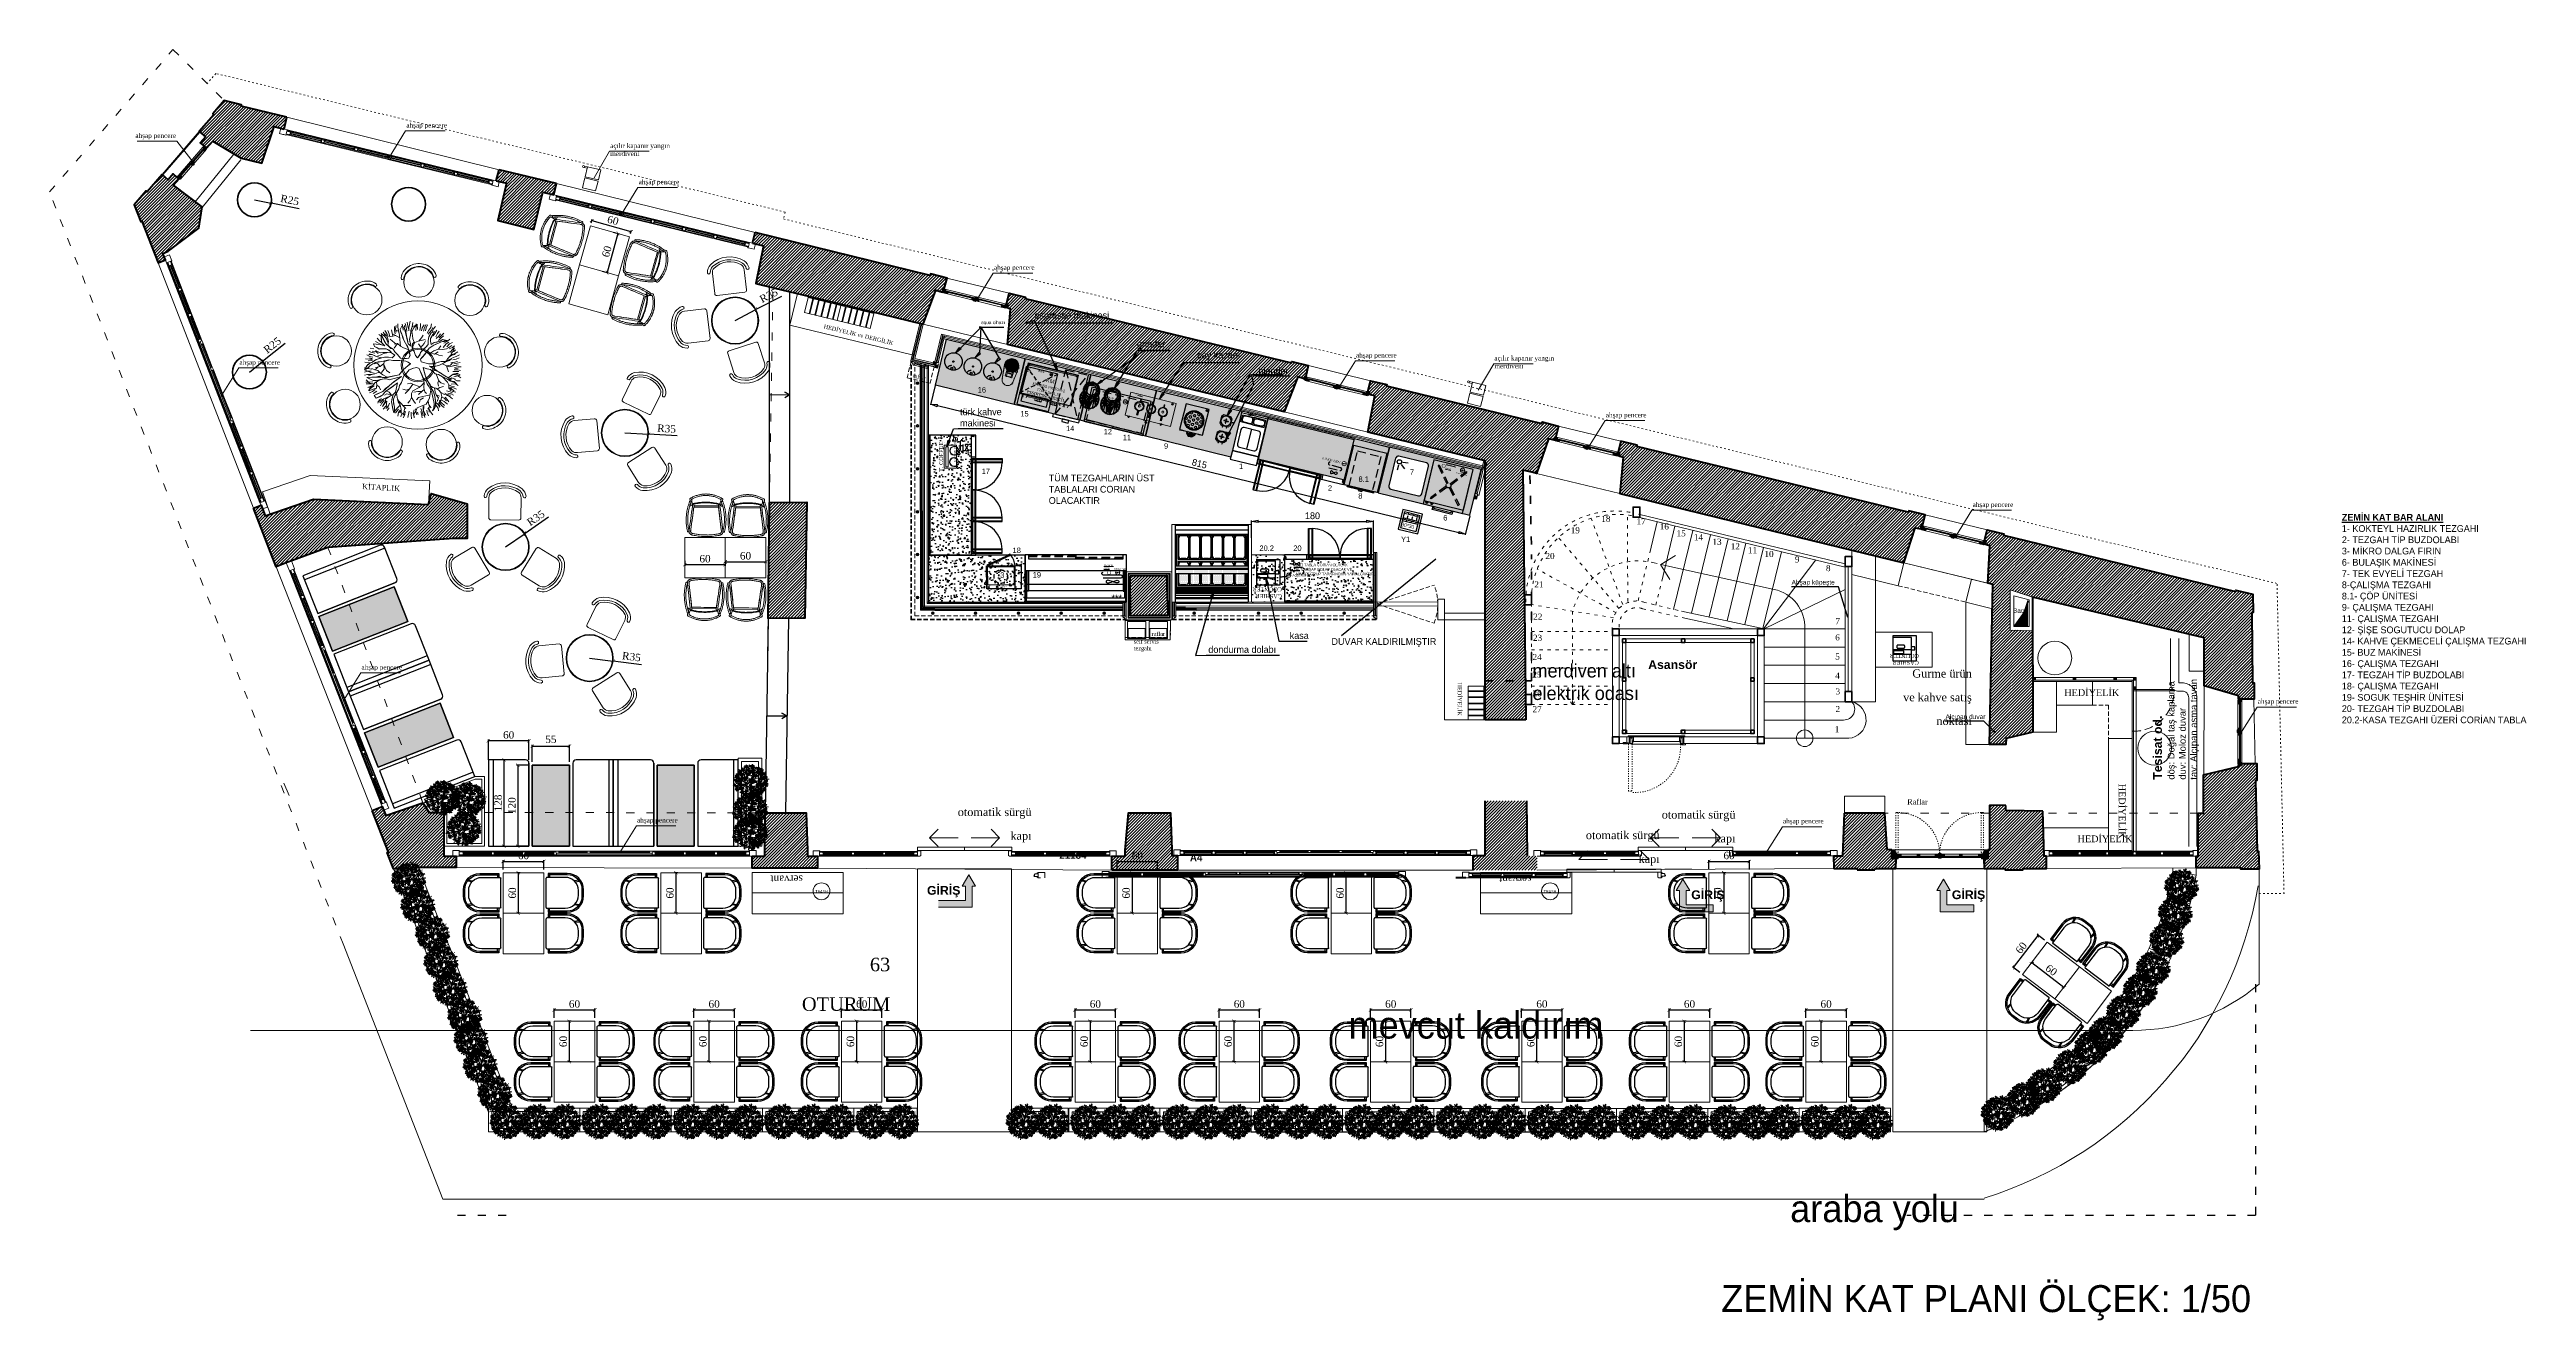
# Model space of a CAD drawing. Header units: millimetres. Extents: x 4980 to 19099, y 3891 to 5773.
# Drawn here: x 4980 to 8648, y 3891 to 5773 of the extents above; entities that cross this region are included whole.
import ezdxf

# ---------------------------------------------------------------- set-up
doc = ezdxf.new("R2010")
doc.units = ezdxf.units.MM
for name, pattern in [('ACAD_ISO03W100', [30, 12, -18]), ('CONTINUA', [0]), ('DASHED', [19.05, 12.7, -6.35]), ('DASHED2', [9.525, 6.35, -3.175]), ('HIDDEN', [9.525, 6.35, -3.175]), ('HIDDENX2', [0.75, 0.5, -0.25])]:
    doc.linetypes.add(name, pattern=pattern)
for name, color, linetype in [('002 Çizgi', 7, 'Continuous'), ('a yazı', 30, 'Continuous'), ('Kıtc-002 Çizgi', 7, 'Continuous'), ('Kıtc-005 Yazı', 7, 'Continuous'), ('Kıtc-008 Rakam', 1, 'Continuous'), ('Kıtc-011 Elk Tes Yazı 001', 1, 'Continuous'), ('Kıtc-014 Elk Tes İşaretler', 1, 'Continuous'), ('Kıtc-016 Su Tes Yazı 001', 5, 'Continuous'), ('Kıtc-019 Su Tes İşaretler', 5, 'Continuous'), ('Kıtc-028 Yer Izgarası', 252, 'Continuous'), ('Kıtc-031 Müşteri Mevcut', 30, 'Continuous'), ('Ozti Cam', 4, 'Continuous'), ('TEFRIS', 11, 'Continuous')]:
    doc.layers.add(name, color=color, linetype=linetype)
for name, color, linetype, lineweight, true_color in [('02_01 Thekeneinbauten_Stift_Nr__94', 7, 'Continuous', 20, 0x007e00), ('02_04 Tische_Stift_Nr__23', 7, 'Continuous', 20, 0xa46651), ('02_07 Technische Geräte.Schärf_Stift_Nr__255', 7, 'Continuous', 20, 0x242424), ('Kitc-031 Müsteri Mevcut_Stift_Nr__30', 7, 'Continuous', 20, 0xfe7e00), ('no3_ahsap gorunus on ince_Stift_Nr__34', 7, 'Continuous', 20, 0x7e3e00), ('no3_kutuprofil kesit_Stift_Nr__74', 7, 'Continuous', 20, 0x3e7e00), ('no3_mermer gorunus on_Stift_Nr__32', 7, 'Continuous', 20, 0xffc58a), ('no3_paslanmaz gorunus on_Stift_Nr__163', 7, 'Continuous', 20, 0x5166a4), ('no3_tefris izdüsüm_Stift_Nr__87', 7, 'Continuous', 20, 0x2e4b25), ('no3_tefris ön ince_Stift_Nr__194', 7, 'Continuous', 20, 0x3e007e), ('no3_yazi duvar_Stift_Nr__152', 7, 'Continuous', 20, 0x0051a4), ('no3_yazi tefris_Stift_Nr__152', 7, 'Continuous', 20, 0x0051a4), ('t_tefris ince_Stift_Nr__34', 7, 'Continuous', 20, 0x7e3e00)]:
    doc.layers.add(name, color=color, linetype=linetype, lineweight=lineweight, true_color=true_color)
for name, color, linetype, lineweight in [('02_03 Sitzmöbel_Stift_Nr__7', 7, 'Continuous', 25), ('02_04 Tische_Stift_Nr__7', 7, 'Continuous', 25), ('a 0', 252, 'Continuous', 0), ('a 1', 200, 'Continuous', 9), ('a 2', 132, 'Continuous', 20), ('a ahşap tarama', 46, 'Continuous', 0), ('a alçıpan duvar', 162, 'Continuous', 35), ('a duvar', 84, 'Continuous', 50), ('a kaldırım', 79, 'Continuous', 0), ('a kapı 1', 50, 'Continuous', 5), ('a kapı 2', 51, 'Continuous', 9), ('a kapı eşik', 40, 'Continuous', 20), ('a pencere 0', 252, 'Continuous', 0), ('a pencere cam', 121, 'Continuous', 0), ('a pencere doğrama', 41, 'Continuous', 20), ('a pencere görünüş', 62, 'Continuous', 9), ('derz', 8, 'Continuous', 0), ('k10', 216, 'Continuous', 15), ('kiremit', 234, 'Continuous', 20), ('Kitc-002 Çizgi_Stift_Nr__7_Stift_Nr__7', 7, 'Continuous', 25), ('kot', 3, 'Continuous', 0), ('no3_ahsap kesit on', 40, 'Continuous', 20), ('no3_ahşap gorunus on kalın', 34, 'Continuous', 20), ('no3_alçıpan kesit', 10, 'Continuous', 20), ('no3_duvar tarama', 253, 'Continuous', 9), ('no3_duvar ytong', 101, 'Continuous', 20), ('no3_döşeme kaplama', 252, 'Continuous', 0), ('no3_kutu profil gorunus', 8, 'Continuous', 18), ('no3_kutuprofil kesit', 74, 'Continuous', 18), ('no3_led doseme_Stift_Nr__2', 2, 'Continuous', 20), ('no3_paslanmaz gorunus on', 163, 'Continuous', 18), ('no3_sıva', 147, 'Continuous', 0), ('no3_tefriş izdüşüm', 87, 'Continuous', 15), ('no3_tefriş ön kalın', 200, 'Continuous', 25), ('no3_yazı tefriş', 152, 'Continuous', 15), ('no3_ölçü tefriş', 252, 'Continuous', 0), ('p 013', 50, 'Continuous', 13), ('p 40', 114, 'Continuous', 40), ('p ahşap', 38, 'Continuous', 20), ('PLAN YAZI', 4, 'Continuous', 9), ('S Kanal', 7, 'Continuous', 0), ('t_tefris ince', 34, 'Continuous', 15), ('TAVAN', 31, 'Continuous', 0), ('TES_SU', 150, 'Continuous', 25)]:
    doc.layers.add(name, color=color, linetype=linetype, lineweight=lineweight)
doc.styles.add('ERSTELLTER_STIL_2', font='verdana.ttf')
doc.styles.add('ERSTELLTER_STIL_4', font='georgia.ttf')
doc.styles.add('ROMANSTW', font='georgia.ttf')
doc.styles.get("Standard").update_dxf_attribs({"font": 'stylu.ttf', "height": 10})
doc.styles.add('Ölçü50', font='georgia.ttf', dxfattribs={"width": 0.7})
doc.linetypes.add('FENCELINE1', pattern='A,0.25,-0.1,[133,ltypeshp.shx,S=0.1,R=0,X=-0.1,Y=0],-0.1,1', length=1.45)
doc.dimstyles.new('ISO-25', dxfattribs={"dimtxt": 2.5, "dimasz": 5, "dimexe": 1.25, "dimexo": 0.625, "dimtad": 1, "dimdec": 0, "dimtxsty": 'Standard', "dimblk": 'ARCHTICK', "dimcen": 2.5, "dimclrd": 256, "dimclre": 256, "dimclrt": 256, "dimadec": 0, "dimazin": 0, "dimtfac": 1, "dimtdec": 0, "dimtmove": 0, "dimatfit": 3, "dimldrblk": 'ARCHTICK', "dimfxl": 1, "dimlwd": -1, "dimlwe": -1, "dimarcsym": 0})
doc.dimstyles.new('M1', dxfattribs={"dimtxt": 11, "dimasz": 5, "dimexe": 2, "dimexo": 5, "dimgap": 3, "dimtad": 1, "dimdec": 1, "dimzin": 12, "dimdsep": 46, "dimtxsty": 'ROMANSTW', "dimblk": 'ARCHTICK', "dimcen": 0.09, "dimclrd": 251, "dimclre": 251, "dimclrt": 1, "dimadec": 0, "dimazin": 0, "dimtfac": 1, "dimtdec": 1, "dimtix": 1, "dimtmove": 0, "dimatfit": 3, "dimldrblk": 'ARCHTICK', "dimfxl": 1, "dimtolj": 1, "dimtzin": 0, "dimarcsym": 0})
pattern_1 = [(360, (-28960.63575, -59910.937841), (0, 0.009999999998), [])]
pattern_2 = [(45, (77489.65, 25972.4954), (-2.24506403, 2.24506403), [])]
pattern_3 = [(45, (81480.0954, 22599.253), (-2.24506403, 2.24506403), [])]
pattern_4 = [(45, (85186.307, 24090.58), (-2.24506403, 2.24506403), [])]
pattern_5 = [(48.950347, (5518.9985, -5738.949), (5.782698, -0.9728365), [0.1547549, -2.9403427]), (318.59303, (5521.124, -5739.173), (1.7175174, -5.6411149), [0.499994, -4.4999456]), (350.45042, (5520.3425, -5739.309), (3.7501077, -3.3069757), [0.29315364, -0.8794609, 0.29315364, -0.58630728, 2.0524901, -1.7593927]), (350.45042, (5518.7093, -5738.9005), (3.7501077, -3.3069757), [0.2931951, -0.5863902, 0.2931951, -4.6911779]), (350.45042, (5519.7958, -5738.4142), (3.7501077, -3.3069757), [0.2931951, -5.5707632]), (350.45042, (5519.8115, -5738.0155), (3.7501077, -3.3069757), [0.2931951, -5.5707632]), (350.45042, (5519.8816, -5738.6963), (3.7501077, -3.3069757), [0.2931951, -5.5707632]), (350.45042, (5519.9675, -5738.9783), (3.7501077, -3.3069757), [0.5863902, -5.2775681]), (350.45042, (5523.2882, -5740.875), (3.7501077, -3.3069757), [0.5863902, -5.2775681]), (350.45042, (5519.9518, -5739.377), (3.7501077, -3.3069757), [1.1727804, -4.6911779]), (350.45042, (5520.0376, -5739.6592), (3.7501077, -3.3069757), [1.1727804, -4.6911779]), (350.45042, (5522.4838, -5739.134), (3.7501077, -3.3069757), [1.1727804, -4.6911779]), (350.45042, (5520.311, -5740.1066), (3.7501077, -3.3069757), [0.8795936, -4.9843647]), (350.45042, (5520.467, -5741.0694), (3.7501077, -3.3069757), [0.8795936, -4.9843647]), (350.45042, (5520.2953, -5740.5053), (3.7501077, -3.3069757), [0.8795936, -4.9843647]), (350.45042, (5522.7415, -5739.9802), (3.7501077, -3.3069757), [1.4659896, -4.3979687]), (350.45042, (5522.7257, -5740.379), (3.7501077, -3.3069757), [1.4659896, -4.3979687]), (350.45042, (5521.9914, -5739.3188), (3.7501077, -3.3069757), [2.0523854, -3.8115729]), (9.880907, (5519.5767, -5739.0464), (2.03259028, 2.3341392), [0.396648, -7.5363133]), (9.880907, (5521.1083, -5739.5717), (2.03259028, 2.3341392), [0.396648, -7.5363133]), (9.880907, (5520.6317, -5739.3577), (2.03259028, 2.3341392), [0.396648, -7.5363133]), (9.880907, (5519.1001, -5738.8324), (2.03259028, 2.3341392), [0.7932961, -7.1396652]), (9.880907, (5521.1942, -5739.8537), (2.03259028, 2.3341392), [1.1899442, -6.7430171]), (9.880907, (5521.1784, -5740.2525), (2.03259028, 2.3341392), [1.5865923, -6.346369]), (9.880907, (5521.1627, -5740.6512), (2.03259028, 2.3341392), [1.5865923, -6.346369]), (9.880907, (5521.9828, -5741.9935), (2.03259028, 2.3341392), [1.5865923, -6.346369]), (9.880907, (5521.6078, -5741.6628), (2.03259028, 2.3341392), [1.9832404, -5.949721]), (9.880907, (5521.3344, -5741.2154), (2.03259028, 2.3341392), [1.9832404, -5.949721]), (335.822008, (5520.5458, -5739.0756), (3.7501077, -3.3069757), [0.5224729, -9.9269853]), (335.822008, (5519.8659, -5739.095), (3.7501077, -3.3069757), [0.5224729, -9.9269853]), (335.822008, (5518.9985, -5738.9491), (3.7501077, -3.3069757), [1.0449458, -9.4045124]), (335.822008, (5520.1708, -5738.7449), (3.7501077, -3.3069757), [1.0449458, -9.4045124]), (335.822008, (5518.6077, -5739.0172), (3.7501077, -3.3069757), [1.5674187, -8.8820395]), (335.822008, (5518.4044, -5739.2506), (3.7501077, -3.3069757), [2.0898916, -8.3595665]), (335.822008, (5520.4213, -5737.3152), (3.7501077, -3.3069757), [2.0898916, -8.3595665]), (335.822008, (5520.0849, -5738.4629), (3.7501077, -3.3069757), [2.0898916, -8.3595665]), (335.822008, (5520.1164, -5737.6653), (3.7501077, -3.3069757), [2.6123646, -7.8370936]), (335.822008, (5520.1006, -5738.0641), (3.7501077, -3.3069757), [2.6123646, -7.8370936])]
pattern_6 = [(48.950347, (4240.526, -7442.3817), (5.782698, -0.9728365), [0.1547549, -2.9403427]), (318.59303, (4242.6517, -7442.6055), (1.7175174, -5.6411149), [0.499994, -4.4999456]), (350.45042, (4241.8701, -7442.7416), (3.7501077, -3.3069757), [0.29315364, -0.8794609, 0.29315364, -0.58630728, 2.0524901, -1.7593927]), (350.45042, (4240.237, -7442.333), (3.7501077, -3.3069757), [0.2931951, -0.5863902, 0.2931951, -4.69117787]), (350.45042, (4241.3234, -7441.8468), (3.7501077, -3.3069757), [0.2931951, -5.5707632]), (350.45042, (4241.3391, -7441.448), (3.7501077, -3.3069757), [0.2931951, -5.5707632]), (350.45042, (4241.4093, -7442.129), (3.7501077, -3.3069757), [0.2931951, -5.5707632]), (350.45042, (4241.4951, -7442.411), (3.7501077, -3.3069757), [0.5863902, -5.2775681]), (350.45042, (4244.8159, -7444.3076), (3.7501077, -3.3069757), [0.5863902, -5.2775681]), (350.45042, (4241.4794, -7442.8097), (3.7501077, -3.3069757), [1.1727804, -4.6911779]), (350.45042, (4241.5653, -7443.0918), (3.7501077, -3.3069757), [1.1727804, -4.6911779]), (350.45042, (4244.0115, -7442.5667), (3.7501077, -3.3069757), [1.1727804, -4.6911779]), (350.45042, (4241.8386, -7443.5392), (3.7501077, -3.3069757), [0.8795936, -4.9843647]), (350.45042, (4241.9946, -7444.502), (3.7501077, -3.3069757), [0.8795936, -4.9843647]), (350.45042, (4241.823, -7443.938), (3.7501077, -3.3069757), [0.8795936, -4.9843647]), (350.45042, (4244.269, -7443.4128), (3.7501077, -3.3069757), [1.4659896, -4.3979687]), (350.45042, (4244.2533, -7443.8116), (3.7501077, -3.3069757), [1.4659896, -4.3979687]), (350.45042, (4243.519, -7442.7514), (3.7501077, -3.3069757), [2.0523854, -3.8115729]), (9.880907, (4241.1044, -7442.479), (2.03259028, 2.3341392), [0.396648, -7.5363133]), (9.880907, (4242.636, -7443.0043), (2.03259028, 2.3341392), [0.396648, -7.5363133]), (9.880907, (4242.1593, -7442.7903), (2.03259028, 2.3341392), [0.396648, -7.5363133]), (9.880907, (4240.6277, -7442.265), (2.03259028, 2.3341392), [0.7932961, -7.1396652]), (9.880907, (4242.7218, -7443.2863), (2.03259028, 2.3341392), [1.1899442, -6.7430171]), (9.880907, (4242.706, -7443.685), (2.03259028, 2.3341392), [1.5865923, -6.3463691]), (9.880907, (4242.6903, -7444.0839), (2.03259028, 2.3341392), [1.5865923, -6.3463691]), (9.880907, (4243.5104, -7445.426), (2.03259028, 2.3341392), [1.5865923, -6.3463691]), (9.880907, (4243.1354, -7445.0954), (2.03259028, 2.3341392), [1.9832404, -5.949721]), (9.880907, (4242.862, -7444.648), (2.03259028, 2.3341392), [1.9832404, -5.949721]), (335.822008, (4242.0734, -7442.5082), (3.7501077, -3.30697569), [0.5224729, -9.9269853]), (335.822008, (4241.3935, -7442.5276), (3.7501077, -3.30697569), [0.5224729, -9.9269853]), (335.822008, (4240.5261, -7442.3817), (3.7501077, -3.30697569), [1.0449458, -9.4045124]), (335.822008, (4241.6984, -7442.1775), (3.7501077, -3.30697569), [1.0449458, -9.4045124]), (335.822008, (4240.1353, -7442.4498), (3.7501077, -3.30697569), [1.5674187, -8.8820395]), (335.822008, (4239.9321, -7442.6832), (3.7501077, -3.30697569), [2.0898916, -8.3595665]), (335.822008, (4241.9489, -7440.7478), (3.7501077, -3.30697569), [2.0898916, -8.3595665]), (335.822008, (4241.6125, -7441.8955), (3.7501077, -3.30697569), [2.0898916, -8.3595665]), (335.822008, (4241.644, -7441.098), (3.7501077, -3.30697569), [2.6123646, -7.8370936]), (335.822008, (4241.6283, -7441.4967), (3.7501077, -3.30697569), [2.6123646, -7.8370936])]
pattern_7 = [(269.978517, (531.624, 18160.323), (-5.0018744, -4.9981249), [0.25, -4.75]), (179.978517, (529.873, 18158.3237), (-4.9981249, 5.0018744), [0.5, -4.5]), (224.978517, (530.3735, 18159.3235), (-4.99999965, 0.0018748), [0.3535, -1.0605, 0.3535, -0.707, 2.475, -2.1215678]), (224.978517, (531.874, 18160.573), (-4.99999965, 0.0018748), [0.35355, -0.7071, 0.35355, -5.6568678]), (224.978517, (531.3733, 18158.823), (-4.99999965, 0.0018748), [0.35355, -6.7175178]), (224.978517, (531.623, 18158.323), (-4.99999965, 0.0018748), [0.35355, -6.7175178]), (224.978517, (531.1234, 18159.0732), (-4.99999965, 0.0018748), [0.35355, -6.7175178]), (224.978517, (530.8735, 18159.3233), (-4.99999965, 0.0018748), [0.7071, -6.3639678]), (224.978517, (527.123, 18158.0747), (-4.99999965, 0.0018748), [0.7071, -6.3639678]), (224.978517, (530.6237, 18159.8234), (-4.99999965, 0.0018748), [1.4142, -5.6568678]), (224.978517, (530.3738, 18160.0735), (-4.99999965, 0.0018748), [1.4142, -5.6568678]), (224.978517, (528.8726, 18156.824), (-4.99999965, 0.0018748), [1.4142, -5.6568678]), (224.978517, (529.874, 18160.3237), (-4.99999965, 0.0018748), [1.06066, -6.0104078]), (224.978517, (529.1242, 18161.324), (-4.99999965, 0.0018748), [1.06066, -6.0104078]), (224.978517, (529.624, 18160.8238), (-4.99999965, 0.0018748), [1.06066, -6.0104078]), (224.978517, (528.123, 18157.5743), (-4.99999965, 0.0018748), [1.767767, -5.3033008]), (224.978517, (527.873, 18158.0744), (-4.99999965, 0.0018748), [1.767767, -5.3033008]), (224.978517, (529.123, 18157.574), (-4.99999965, 0.0018748), [2.4748737, -4.596194]), (243.413466, (531.1237, 18159.8232), (-0.00187476, -4.99999965), [0.559017, -10.6213229]), (243.413466, (529.6233, 18158.8238), (-0.00187476, -4.99999965), [0.559017, -10.6213229]), (243.413466, (530.1234, 18159.0736), (-0.00187476, -4.99999965), [0.559017, -10.6213229]), (243.413466, (531.6238, 18160.073), (-0.00187476, -4.99999965), [1.118034, -10.0623059]), (243.413466, (529.3734, 18159.0739), (-0.00187476, -4.99999965), [1.677051, -9.5032889]), (243.413466, (529.1236, 18159.574), (-0.00187476, -4.99999965), [2.236068, -8.9442719]), (243.413466, (528.8738, 18160.074), (-0.00187476, -4.99999965), [2.236068, -8.9442719]), (243.413466, (527.374, 18160.8246), (-0.00187476, -4.99999965), [2.236068, -8.9442719]), (243.413466, (527.874, 18160.8244), (-0.00187476, -4.99999965), [2.795085, -8.3852549]), (243.413466, (528.374, 18160.5742), (-0.00187476, -4.99999965), [2.795085, -8.3852549]), (206.543568, (530.3733, 18158.8235), (-4.99999965, 0.00187476), [0.559017, -10.6213229]), (206.543568, (530.8736, 18159.5733), (-4.99999965, 0.00187476), [0.559017, -10.6213229]), (206.543568, (531.6239, 18160.323), (-4.99999965, 0.00187476), [1.118034, -10.0623059]), (206.543568, (530.8733, 18158.8233), (-4.99999965, 0.00187476), [1.118034, -10.0623059]), (206.543568, (531.874, 18160.823), (-4.99999965, 0.00187476), [1.677051, -9.5032889]), (206.543568, (531.8742, 18161.323), (-4.99999965, 0.00187476), [2.236068, -8.9442719]), (206.543568, (531.6226, 18156.823), (-4.99999965, 0.00187476), [2.236068, -8.9442719]), (206.543568, (531.1232, 18158.5732), (-4.99999965, 0.00187476), [2.236068, -8.9442719]), (206.543568, (531.6228, 18157.573), (-4.99999965, 0.00187476), [2.795085, -8.3852549]), (206.543568, (531.373, 18158.0731), (-4.99999965, 0.00187476), [2.795085, -8.3852549])]
pattern_8 = [(346.323, (-7034.9864, 741.145), (3.67598, -6.0404612), [0.25, -4.75]), (256.323, (-7033.457, 738.972), (-6.0404612, -3.67598), [0.5, -4.5]), (301.323, (-7034.3103, 739.694), (-1.1822406, -4.8582206), [0.3535, -1.0605, 0.3535, -0.707, 2.475, -2.1215678]), (301.323, (-7035.1702, 741.447), (-1.1822406, -4.8582206), [0.35355, -0.7071, 0.35355, -5.6568678]), (301.323, (-7033.588, 740.5475), (-1.1822406, -4.8582206), [0.35355, -6.7175178]), (301.323, (-7033.043, 740.6722), (-1.1822406, -4.8582206), [0.35355, -6.7175178]), (301.323, (-7033.89, 740.3637), (-1.1822406, -4.8582206), [0.35355, -6.7175178]), (301.323, (-7034.192, 740.18), (-1.1822406, -4.8582206), [0.7071, -6.3639678]), (301.323, (-7033.8642, 736.2407), (-1.1822406, -4.8582206), [0.7071, -6.3639678]), (301.323, (-7034.737, 740.0552), (-1.1822406, -4.8582206), [1.4142, -5.6568678]), (301.323, (-7035.039, 739.8714), (-1.1822406, -4.8582206), [1.4142, -5.6568678]), (301.323, (-7032.236, 737.6455), (-1.1822406, -4.8582206), [1.4142, -5.6568678]), (301.323, (-7035.4002, 739.4447), (-1.1822406, -4.8582206), [1.06066, -6.0104078]), (301.323, (-7036.549, 738.9524), (-1.1822406, -4.8582206), [1.06066, -6.0104078]), (301.323, (-7035.945, 739.32), (-1.1822406, -4.8582206), [1.06066, -6.0104078]), (301.323, (-7033.142, 737.094), (-1.1822406, -4.8582206), [1.767767, -5.3033008]), (301.323, (-7033.687, 736.9694), (-1.1822406, -4.8582206), [1.767767, -5.3033008]), (301.323, (-7032.9055, 738.0657), (-1.1822406, -4.8582206), [2.4748737, -4.596194]), (319.757949, (-7034.6188, 740.541), (4.85822058, -1.1822406), [0.559017, -10.6213229]), (319.757949, (-7034.0018, 738.8471), (4.85822058, -1.1822406), [0.559017, -10.6213229]), (319.757949, (-7034.1265, 739.392), (4.85822058, -1.1822406), [0.559017, -10.6213229]), (319.757949, (-7034.7435, 741.086), (4.85822058, -1.1822406), [1.118034, -10.0623059]), (319.757949, (-7034.3039, 738.6633), (4.85822058, -1.1822406), [1.677051, -9.5032889]), (319.757949, (-7034.8488, 738.5386), (4.85822058, -1.1822406), [2.236068, -8.9442719]), (319.757949, (-7035.3937, 738.414), (4.85822058, -1.1822406), [2.236068, -8.9442719]), (319.757949, (-7036.4771, 737.1338), (4.85822058, -1.1822406), [2.236068, -8.9442719]), (319.757949, (-7036.359, 737.6196), (4.85822058, -1.1822406), [2.795085, -8.3852549]), (319.757949, (-7035.9978, 738.0463), (4.85822058, -1.1822406), [2.795085, -8.3852549]), (282.888051, (-7033.8245, 739.5758), (-1.1822406, -4.85822058), [0.559017, -10.6213229]), (282.888051, (-7034.435, 740.239), (-1.1822406, -4.85822058), [0.559017, -10.6213229]), (282.888051, (-7034.9864, 741.145), (-1.1822406, -4.85822058), [1.118034, -10.0623059]), (282.888051, (-7033.7063, 740.0617), (-1.1822406, -4.85822058), [1.118034, -10.0623059]), (282.888051, (-7035.4131, 741.5062), (-1.1822406, -4.85822058), [1.677051, -9.5032889]), (282.888051, (-7035.899, 741.6244), (-1.1822406, -4.85822058), [2.236068, -8.9442719]), (282.888051, (-7031.5857, 740.3175), (-1.1822406, -4.85822058), [2.236068, -8.9442719]), (282.888051, (-7033.4043, 740.2455), (-1.1822406, -4.85822058), [2.236068, -8.9442719]), (282.888051, (-7032.3144, 740.4948), (-1.1822406, -4.85822058), [2.795085, -8.3852549]), (282.888051, (-7032.8593, 740.3702), (-1.1822406, -4.85822058), [2.795085, -8.3852549])]
pattern_9 = [(346.323, (-7577.706, 872.658), (3.67598, -6.0404612), [0.25, -4.75]), (256.323, (-7576.1765, 870.485), (-6.0404612, -3.67598), [0.5, -4.5]), (301.323, (-7577.03, 871.207), (-1.1822406, -4.8582206), [0.3535, -1.0605, 0.3535, -0.707, 2.475, -2.1215678]), (301.323, (-7577.8898, 872.96), (-1.1822406, -4.8582206), [0.35355, -0.7071, 0.35355, -5.6568678]), (301.323, (-7576.3076, 872.0605), (-1.1822406, -4.8582206), [0.35355, -6.7175178]), (301.323, (-7575.7627, 872.1852), (-1.1822406, -4.8582206), [0.35355, -6.7175178]), (301.323, (-7576.6096, 871.8767), (-1.1822406, -4.8582206), [0.35355, -6.7175178]), (301.323, (-7576.9117, 871.693), (-1.1822406, -4.8582206), [0.7071, -6.3639678]), (301.323, (-7576.5838, 867.7537), (-1.1822406, -4.8582206), [0.7071, -6.3639678]), (301.323, (-7577.4566, 871.5682), (-1.1822406, -4.8582206), [1.4142, -5.6568678]), (301.323, (-7577.7586, 871.3844), (-1.1822406, -4.8582206), [1.4142, -5.6568678]), (301.323, (-7574.9554, 869.1585), (-1.1822406, -4.8582206), [1.4142, -5.6568678]), (301.323, (-7578.1197, 870.9577), (-1.1822406, -4.8582206), [1.06066, -6.0104078]), (301.323, (-7579.2687, 870.4654), (-1.1822406, -4.8582206), [1.06066, -6.0104078]), (301.323, (-7578.6647, 870.833), (-1.1822406, -4.8582206), [1.06066, -6.0104078]), (301.323, (-7575.8615, 868.607), (-1.1822406, -4.8582206), [1.767767, -5.3033008]), (301.323, (-7576.4064, 868.4824), (-1.1822406, -4.8582206), [1.767767, -5.3033008]), (301.323, (-7575.625, 869.5787), (-1.1822406, -4.8582206), [2.4748737, -4.596194]), (319.757949, (-7577.3384, 872.054), (4.85822058, -1.1822406), [0.559017, -10.6213229]), (319.757949, (-7576.7214, 870.3601), (4.85822058, -1.1822406), [0.559017, -10.6213229]), (319.757949, (-7576.846, 870.905), (4.85822058, -1.1822406), [0.559017, -10.6213229]), (319.757949, (-7577.463, 872.599), (4.85822058, -1.1822406), [1.118034, -10.0623059]), (319.757949, (-7577.0234, 870.1763), (4.85822058, -1.1822406), [1.677051, -9.5032889]), (319.757949, (-7577.5683, 870.0516), (4.85822058, -1.1822406), [2.236068, -8.9442719]), (319.757949, (-7578.1133, 869.927), (4.85822058, -1.1822406), [2.236068, -8.9442719]), (319.757949, (-7579.1967, 868.6468), (4.85822058, -1.1822406), [2.236068, -8.9442719]), (319.757949, (-7579.0785, 869.1326), (4.85822058, -1.1822406), [2.795085, -8.3852549]), (319.757949, (-7578.7173, 869.5593), (4.85822058, -1.1822406), [2.795085, -8.3852549]), (282.888051, (-7576.544, 871.0889), (-1.1822406, -4.85822058), [0.559017, -10.6213229]), (282.888051, (-7577.1546, 871.752), (-1.1822406, -4.85822058), [0.559017, -10.6213229]), (282.888051, (-7577.706, 872.658), (-1.1822406, -4.85822058), [1.118034, -10.0623059]), (282.888051, (-7576.4258, 871.5747), (-1.1822406, -4.85822058), [1.118034, -10.0623059]), (282.888051, (-7578.1327, 873.0192), (-1.1822406, -4.85822058), [1.677051, -9.5032889]), (282.888051, (-7578.6185, 873.1374), (-1.1822406, -4.85822058), [2.236068, -8.9442719]), (282.888051, (-7574.3052, 871.8305), (-1.1822406, -4.85822058), [2.236068, -8.9442719]), (282.888051, (-7576.1238, 871.7585), (-1.1822406, -4.85822058), [2.236068, -8.9442719]), (282.888051, (-7575.034, 872.0078), (-1.1822406, -4.85822058), [2.795085, -8.3852549]), (282.888051, (-7575.5789, 871.8832), (-1.1822406, -4.85822058), [2.795085, -8.3852549])]
pattern_10 = [(346.323, (-7948.396, 962.116), (3.67598, -6.0404612), [0.25, -4.75]), (256.323, (-7946.8666, 959.9426), (-6.0404612, -3.67598), [0.5, -4.5]), (301.323, (-7947.72, 960.665), (-1.1822406, -4.8582206), [0.3535, -1.0605, 0.3535, -0.707, 2.475, -2.1215678]), (301.323, (-7948.58, 962.418), (-1.1822406, -4.8582206), [0.35355, -0.7071, 0.35355, -5.6568678]), (301.323, (-7946.9978, 961.5183), (-1.1822406, -4.8582206), [0.35355, -6.7175178]), (301.323, (-7946.453, 961.643), (-1.1822406, -4.8582206), [0.35355, -6.7175178]), (301.323, (-7947.2998, 961.3345), (-1.1822406, -4.8582206), [0.35355, -6.7175178]), (301.323, (-7947.6018, 961.1507), (-1.1822406, -4.8582206), [0.7071, -6.3639678]), (301.323, (-7947.274, 957.2114), (-1.1822406, -4.8582206), [0.7071, -6.3639678]), (301.323, (-7948.1467, 961.026), (-1.1822406, -4.8582206), [1.4142, -5.6568678]), (301.323, (-7948.4488, 960.8422), (-1.1822406, -4.8582206), [1.4142, -5.6568678]), (301.323, (-7945.6456, 958.6163), (-1.1822406, -4.8582206), [1.4142, -5.6568678]), (301.323, (-7948.81, 960.4155), (-1.1822406, -4.8582206), [1.06066, -6.0104078]), (301.323, (-7949.959, 959.9232), (-1.1822406, -4.8582206), [1.06066, -6.0104078]), (301.323, (-7949.355, 960.2908), (-1.1822406, -4.8582206), [1.06066, -6.0104078]), (301.323, (-7946.5517, 958.065), (-1.1822406, -4.8582206), [1.767767, -5.3033008]), (301.323, (-7947.0966, 957.94), (-1.1822406, -4.8582206), [1.767767, -5.3033008]), (301.323, (-7946.3152, 959.0365), (-1.1822406, -4.8582206), [2.4748737, -4.596194]), (319.757949, (-7948.0285, 961.5118), (4.85822058, -1.1822406), [0.559017, -10.6213229]), (319.757949, (-7947.4116, 959.8179), (4.85822058, -1.1822406), [0.559017, -10.6213229]), (319.757949, (-7947.5362, 960.3628), (4.85822058, -1.1822406), [0.559017, -10.6213229]), (319.757949, (-7948.1532, 962.0567), (4.85822058, -1.1822406), [1.118034, -10.0623059]), (319.757949, (-7947.7136, 959.634), (4.85822058, -1.1822406), [1.677051, -9.5032889]), (319.757949, (-7948.2585, 959.5094), (4.85822058, -1.1822406), [2.236068, -8.9442719]), (319.757949, (-7948.8034, 959.3847), (4.85822058, -1.1822406), [2.236068, -8.9442719]), (319.757949, (-7949.8868, 958.1046), (4.85822058, -1.1822406), [2.236068, -8.9442719]), (319.757949, (-7949.7686, 958.5904), (4.85822058, -1.1822406), [2.795085, -8.3852549]), (319.757949, (-7949.4075, 959.0171), (4.85822058, -1.1822406), [2.795085, -8.3852549]), (282.888051, (-7947.2342, 960.5466), (-1.1822406, -4.85822058), [0.559017, -10.6213229]), (282.888051, (-7947.8447, 961.2098), (-1.1822406, -4.85822058), [0.559017, -10.6213229]), (282.888051, (-7948.3961, 962.1158), (-1.1822406, -4.85822058), [1.118034, -10.0623059]), (282.888051, (-7947.116, 961.0324), (-1.1822406, -4.85822058), [1.118034, -10.0623059]), (282.888051, (-7948.8228, 962.477), (-1.1822406, -4.85822058), [1.677051, -9.5032889]), (282.888051, (-7949.3087, 962.5952), (-1.1822406, -4.85822058), [2.236068, -8.9442719]), (282.888051, (-7944.9954, 961.2883), (-1.1822406, -4.85822058), [2.236068, -8.9442719]), (282.888051, (-7946.814, 961.2162), (-1.1822406, -4.85822058), [2.236068, -8.9442719]), (282.888051, (-7945.724, 961.4656), (-1.1822406, -4.85822058), [2.795085, -8.3852549]), (282.888051, (-7946.269, 961.341), (-1.1822406, -4.85822058), [2.795085, -8.3852549])]
pattern_11 = [(269.978517, (378.387, 21589.407), (-5.0018744, -4.9981249), [0.25, -4.75]), (179.978517, (376.6364, 21587.4075), (-4.9981249, 5.0018744), [0.5, -4.5]), (224.978517, (377.1368, 21588.4073), (-4.99999965, 0.00187476), [0.3535, -1.0605, 0.3535, -0.707, 2.475, -2.1215678]), (224.978517, (378.6373, 21589.6567), (-4.99999965, 0.00187476), [0.35355, -0.7071, 0.35355, -5.6568678]), (224.978517, (378.1366, 21587.907), (-4.99999965, 0.00187476), [0.35355, -6.7175178]), (224.978517, (378.3864, 21587.4068), (-4.99999965, 0.00187476), [0.35355, -6.7175178]), (224.978517, (377.8867, 21588.157), (-4.99999965, 0.00187476), [0.35355, -6.7175178]), (224.978517, (377.6368, 21588.407), (-4.99999965, 0.00187476), [0.7071, -6.3639678]), (224.978517, (373.8863, 21587.1585), (-4.99999965, 0.00187476), [0.7071, -6.3639678]), (224.978517, (377.387, 21588.907), (-4.99999965, 0.00187476), [1.4142, -5.6568678]), (224.978517, (377.137, 21589.1573), (-4.99999965, 0.00187476), [1.4142, -5.6568678]), (224.978517, (375.636, 21585.908), (-4.99999965, 0.00187476), [1.4142, -5.6568678]), (224.978517, (376.637, 21589.4075), (-4.99999965, 0.00187476), [1.06066, -6.0104078]), (224.978517, (375.8875, 21590.4077), (-4.99999965, 0.00187476), [1.06066, -6.0104078]), (224.978517, (376.3874, 21589.9075), (-4.99999965, 0.00187476), [1.06066, -6.0104078]), (224.978517, (374.886, 21586.658), (-4.99999965, 0.00187476), [1.767767, -5.3033008]), (224.978517, (374.6363, 21587.1582), (-4.99999965, 0.00187476), [1.767767, -5.3033008]), (224.978517, (375.886, 21586.6577), (-4.99999965, 0.00187476), [2.4748737, -4.5961941]), (243.413466, (377.887, 21588.907), (-0.00187476, -4.99999965), [0.559017, -10.6213229]), (243.413466, (376.3866, 21587.9075), (-0.00187476, -4.99999965), [0.559017, -10.6213229]), (243.413466, (376.8867, 21588.1574), (-0.00187476, -4.99999965), [0.559017, -10.6213229]), (243.413466, (378.387, 21589.1568), (-0.00187476, -4.99999965), [1.118034, -10.0623059]), (243.413466, (376.1367, 21588.1576), (-0.00187476, -4.99999965), [1.677051, -9.5032889]), (243.413466, (375.8869, 21588.6577), (-0.00187476, -4.99999965), [2.236068, -8.9442719]), (243.413466, (375.637, 21589.1578), (-0.00187476, -4.99999965), [2.236068, -8.9442719]), (243.413466, (374.1374, 21589.9084), (-0.00187476, -4.99999965), [2.236068, -8.9442719]), (243.413466, (374.6374, 21589.9082), (-0.00187476, -4.99999965), [2.795085, -8.3852549]), (243.413466, (375.1373, 21589.658), (-0.00187476, -4.99999965), [2.795085, -8.3852549]), (206.543568, (377.1366, 21587.9073), (-4.99999965, 0.00187476), [0.559017, -10.6213229]), (206.543568, (377.6369, 21588.657), (-4.99999965, 0.00187476), [0.559017, -10.6213229]), (206.543568, (378.3872, 21589.4068), (-4.99999965, 0.00187476), [1.118034, -10.0623059]), (206.543568, (377.6366, 21587.907), (-4.99999965, 0.00187476), [1.118034, -10.0623059]), (206.543568, (378.6374, 21589.9067), (-4.99999965, 0.00187476), [1.677051, -9.5032889]), (206.543568, (378.6375, 21590.4067), (-4.99999965, 0.00187476), [2.236068, -8.9442719]), (206.543568, (378.3859, 21585.9068), (-4.99999965, 0.00187476), [2.236068, -8.9442719]), (206.543568, (377.8865, 21587.657), (-4.99999965, 0.00187476), [2.236068, -8.9442719]), (206.543568, (378.3861, 21586.6568), (-4.99999965, 0.00187476), [2.795085, -8.3852549]), (206.543568, (378.1363, 21587.157), (-4.99999965, 0.00187476), [2.795085, -8.3852549])]
pattern_12 = [(269.978517, (531.624, 18159.3224), (-5.0018744, -4.9981249), [0.25, -4.75]), (179.978517, (529.873, 18157.323), (-4.9981249, 5.0018744), [0.5, -4.5]), (224.978517, (530.3735, 18158.3228), (-4.99999965, 0.0018748), [0.3535, -1.0605, 0.3535, -0.707, 2.475, -2.1215678]), (224.978517, (531.874, 18159.5723), (-4.99999965, 0.0018748), [0.35355, -0.7071, 0.35355, -5.6568678]), (224.978517, (531.3733, 18157.8224), (-4.99999965, 0.0018748), [0.35355, -6.7175178]), (224.978517, (531.623, 18157.3224), (-4.99999965, 0.0018748), [0.35355, -6.7175178]), (224.978517, (531.1234, 18158.0725), (-4.99999965, 0.0018748), [0.35355, -6.7175178]), (224.978517, (530.8735, 18158.3226), (-4.99999965, 0.0018748), [0.7071, -6.3639678]), (224.978517, (527.123, 18157.074), (-4.99999965, 0.0018748), [0.7071, -6.3639678]), (224.978517, (530.6237, 18158.8227), (-4.99999965, 0.0018748), [1.4142, -5.6568678]), (224.978517, (530.3738, 18159.0728), (-4.99999965, 0.0018748), [1.4142, -5.6568678]), (224.978517, (528.8726, 18155.8234), (-4.99999965, 0.0018748), [1.4142, -5.6568678]), (224.978517, (529.874, 18159.323), (-4.99999965, 0.0018748), [1.06066, -6.0104078]), (224.978517, (529.1242, 18160.3233), (-4.99999965, 0.0018748), [1.06066, -6.0104078]), (224.978517, (529.624, 18159.823), (-4.99999965, 0.0018748), [1.06066, -6.0104078]), (224.978517, (528.123, 18156.5737), (-4.99999965, 0.0018748), [1.767767, -5.3033008]), (224.978517, (527.873, 18157.0738), (-4.99999965, 0.0018748), [1.767767, -5.3033008]), (224.978517, (529.123, 18156.5733), (-4.99999965, 0.0018748), [2.4748737, -4.596194]), (243.413466, (531.1237, 18158.8225), (-0.00187476, -4.99999965), [0.559017, -10.6213229]), (243.413466, (529.6233, 18157.823), (-0.00187476, -4.99999965), [0.559017, -10.6213229]), (243.413466, (530.1234, 18158.073), (-0.00187476, -4.99999965), [0.559017, -10.6213229]), (243.413466, (531.6238, 18159.0724), (-0.00187476, -4.99999965), [1.118034, -10.0623059]), (243.413466, (529.3734, 18158.0732), (-0.00187476, -4.99999965), [1.677051, -9.5032889]), (243.413466, (529.1236, 18158.5733), (-0.00187476, -4.99999965), [2.236068, -8.9442719]), (243.413466, (528.8738, 18159.0734), (-0.00187476, -4.99999965), [2.236068, -8.9442719]), (243.413466, (527.374, 18159.824), (-0.00187476, -4.99999965), [2.236068, -8.9442719]), (243.413466, (527.874, 18159.8238), (-0.00187476, -4.99999965), [2.795085, -8.3852549]), (243.413466, (528.374, 18159.5736), (-0.00187476, -4.99999965), [2.795085, -8.3852549]), (206.543568, (530.3733, 18157.8228), (-4.99999965, 0.00187476), [0.559017, -10.6213229]), (206.543568, (530.8736, 18158.5726), (-4.99999965, 0.00187476), [0.559017, -10.6213229]), (206.543568, (531.6239, 18159.3224), (-4.99999965, 0.00187476), [1.118034, -10.0623059]), (206.543568, (530.8733, 18157.8226), (-4.99999965, 0.00187476), [1.118034, -10.0623059]), (206.543568, (531.874, 18159.8223), (-4.99999965, 0.00187476), [1.677051, -9.5032889]), (206.543568, (531.8742, 18160.3223), (-4.99999965, 0.00187476), [2.236068, -8.9442719]), (206.543568, (531.6226, 18155.8224), (-4.99999965, 0.00187476), [2.236068, -8.9442719]), (206.543568, (531.1232, 18157.5725), (-4.99999965, 0.00187476), [2.236068, -8.9442719]), (206.543568, (531.6228, 18156.5724), (-4.99999965, 0.00187476), [2.795085, -8.3852549]), (206.543568, (531.373, 18157.0724), (-4.99999965, 0.00187476), [2.795085, -8.3852549])]
pattern_13 = [(346.323, (-10404.2883, 1402.0273), (3.67598, -6.0404612), [0.25, -4.75]), (256.323, (-10402.759, 1399.854), (-6.0404612, -3.67598), [0.5, -4.5]), (301.323, (-10403.6123, 1400.5763), (-1.1822406, -4.8582206), [0.3535, -1.0605, 0.3535, -0.707, 2.475, -2.1215678]), (301.323, (-10404.472, 1402.3293), (-1.1822406, -4.8582206), [0.35355, -0.7071, 0.35355, -5.6568678]), (301.323, (-10402.89, 1401.4297), (-1.1822406, -4.8582206), [0.35355, -6.7175178]), (301.323, (-10402.345, 1401.5544), (-1.1822406, -4.8582206), [0.35355, -6.7175178]), (301.323, (-10403.192, 1401.246), (-1.1822406, -4.8582206), [0.35355, -6.7175178]), (301.323, (-10403.494, 1401.062), (-1.1822406, -4.8582206), [0.7071, -6.3639678]), (301.323, (-10403.166, 1397.123), (-1.1822406, -4.8582206), [0.7071, -6.3639678]), (301.323, (-10404.039, 1400.9374), (-1.1822406, -4.8582206), [1.4142, -5.6568678]), (301.323, (-10404.341, 1400.7536), (-1.1822406, -4.8582206), [1.4142, -5.6568678]), (301.323, (-10401.5378, 1398.5277), (-1.1822406, -4.8582206), [1.4142, -5.6568678]), (301.323, (-10404.702, 1400.327), (-1.1822406, -4.8582206), [1.06066, -6.0104078]), (301.323, (-10405.851, 1399.8346), (-1.1822406, -4.8582206), [1.06066, -6.0104078]), (301.323, (-10405.247, 1400.2022), (-1.1822406, -4.8582206), [1.06066, -6.0104078]), (301.323, (-10402.444, 1397.9763), (-1.1822406, -4.8582206), [1.767767, -5.3033008]), (301.323, (-10402.9888, 1397.8516), (-1.1822406, -4.8582206), [1.767767, -5.3033008]), (301.323, (-10402.2074, 1398.948), (-1.1822406, -4.8582206), [2.4748737, -4.5961941]), (319.757949, (-10403.9207, 1401.4232), (4.85822058, -1.1822406), [0.559017, -10.6213229]), (319.757949, (-10403.3038, 1399.7293), (4.85822058, -1.1822406), [0.559017, -10.6213229]), (319.757949, (-10403.4285, 1400.2742), (4.85822058, -1.1822406), [0.559017, -10.6213229]), (319.757949, (-10404.0454, 1401.9682), (4.85822058, -1.1822406), [1.118034, -10.0623059]), (319.757949, (-10403.6058, 1399.5455), (4.85822058, -1.1822406), [1.677051, -9.5032889]), (319.757949, (-10404.1507, 1399.4208), (4.85822058, -1.1822406), [2.236068, -8.9442719]), (319.757949, (-10404.6957, 1399.2961), (4.85822058, -1.1822406), [2.236068, -8.9442719]), (319.757949, (-10405.779, 1398.016), (4.85822058, -1.1822406), [2.236068, -8.9442719]), (319.757949, (-10405.6608, 1398.5018), (4.85822058, -1.1822406), [2.795085, -8.3852549]), (319.757949, (-10405.2997, 1398.9285), (4.85822058, -1.1822406), [2.795085, -8.3852549]), (282.888051, (-10403.1264, 1400.458), (-1.1822406, -4.85822058), [0.559017, -10.6213229]), (282.888051, (-10403.737, 1401.1212), (-1.1822406, -4.85822058), [0.559017, -10.6213229]), (282.888051, (-10404.2883, 1402.0273), (-1.1822406, -4.85822058), [1.118034, -10.0623059]), (282.888051, (-10403.0082, 1400.9439), (-1.1822406, -4.85822058), [1.118034, -10.0623059]), (282.888051, (-10404.715, 1402.3884), (-1.1822406, -4.85822058), [1.677051, -9.5032889]), (282.888051, (-10405.2009, 1402.5066), (-1.1822406, -4.85822058), [2.236068, -8.9442719]), (282.888051, (-10400.8876, 1401.1997), (-1.1822406, -4.85822058), [2.236068, -8.9442719]), (282.888051, (-10402.7062, 1401.1277), (-1.1822406, -4.85822058), [2.236068, -8.9442719]), (282.888051, (-10401.6163, 1401.377), (-1.1822406, -4.85822058), [2.795085, -8.3852549]), (282.888051, (-10402.1613, 1401.2523), (-1.1822406, -4.85822058), [2.795085, -8.3852549])]
pattern_14 = [(346.323, (-7034.9864, 741.145), (3.67598, -6.0404612), [0.25, -4.75]), (256.323, (-7033.457, 738.972), (-6.0404612, -3.67598), [0.5, -4.5]), (301.323, (-7034.3103, 739.694), (-1.1822406, -4.8582206), [0.3535, -1.0605, 0.3535, -0.707, 2.475, -2.1215678]), (301.323, (-7035.1702, 741.447), (-1.1822406, -4.8582206), [0.35355, -0.7071, 0.35355, -5.6568678]), (301.323, (-7033.588, 740.5475), (-1.1822406, -4.8582206), [0.35355, -6.7175178]), (301.323, (-7033.043, 740.6722), (-1.1822406, -4.8582206), [0.35355, -6.7175178]), (301.323, (-7033.89, 740.3637), (-1.1822406, -4.8582206), [0.35355, -6.7175178]), (301.323, (-7034.192, 740.18), (-1.1822406, -4.8582206), [0.7071, -6.3639678]), (301.323, (-7033.8642, 736.2407), (-1.1822406, -4.8582206), [0.7071, -6.3639678]), (301.323, (-7034.737, 740.0552), (-1.1822406, -4.8582206), [1.4142, -5.6568678]), (301.323, (-7035.039, 739.8714), (-1.1822406, -4.8582206), [1.4142, -5.6568678]), (301.323, (-7032.236, 737.6455), (-1.1822406, -4.8582206), [1.4142, -5.6568678]), (301.323, (-7035.4002, 739.4447), (-1.1822406, -4.8582206), [1.06066, -6.0104078]), (301.323, (-7036.549, 738.9524), (-1.1822406, -4.8582206), [1.06066, -6.0104078]), (301.323, (-7035.945, 739.32), (-1.1822406, -4.8582206), [1.06066, -6.0104078]), (301.323, (-7033.142, 737.094), (-1.1822406, -4.8582206), [1.767767, -5.3033008]), (301.323, (-7033.687, 736.9694), (-1.1822406, -4.8582206), [1.767767, -5.3033008]), (301.323, (-7032.9055, 738.0657), (-1.1822406, -4.8582206), [2.4748737, -4.596194]), (319.757949, (-7034.6188, 740.541), (4.85822058, -1.1822406), [0.559017, -10.6213229]), (319.757949, (-7034.0018, 738.8471), (4.85822058, -1.1822406), [0.559017, -10.6213229]), (319.757949, (-7034.1265, 739.392), (4.85822058, -1.1822406), [0.559017, -10.6213229]), (319.757949, (-7034.7435, 741.086), (4.85822058, -1.1822406), [1.118034, -10.0623059]), (319.757949, (-7034.3039, 738.6633), (4.85822058, -1.1822406), [1.677051, -9.5032889]), (319.757949, (-7034.8488, 738.5386), (4.85822058, -1.1822406), [2.236068, -8.9442719]), (319.757949, (-7035.3937, 738.414), (4.85822058, -1.1822406), [2.236068, -8.9442719]), (319.757949, (-7036.4771, 737.1338), (4.85822058, -1.1822406), [2.236068, -8.9442719]), (319.757949, (-7036.359, 737.6196), (4.85822058, -1.1822406), [2.795085, -8.3852549]), (319.757949, (-7035.9978, 738.0463), (4.85822058, -1.1822406), [2.795085, -8.3852549]), (282.888051, (-7033.8245, 739.5758), (-1.1822406, -4.85822058), [0.559017, -10.6213229]), (282.888051, (-7034.435, 740.239), (-1.1822406, -4.85822058), [0.559017, -10.6213229]), (282.888051, (-7034.9864, 741.145), (-1.1822406, -4.85822058), [1.118034, -10.0623059]), (282.888051, (-7033.7063, 740.0617), (-1.1822406, -4.85822058), [1.118034, -10.0623059]), (282.888051, (-7035.4131, 741.5062), (-1.1822406, -4.85822058), [1.677051, -9.5032889]), (282.888051, (-7035.899, 741.6244), (-1.1822406, -4.85822058), [2.236068, -8.9442719]), (282.888051, (-7031.5857, 740.3175), (-1.1822406, -4.85822058), [2.236068, -8.9442719]), (282.888051, (-7033.4043, 740.2455), (-1.1822406, -4.85822058), [2.236068, -8.9442719]), (282.888051, (-7032.3144, 740.4948), (-1.1822406, -4.85822058), [2.795085, -8.3852549]), (282.888051, (-7032.8593, 740.3702), (-1.1822406, -4.85822058), [2.795085, -8.3852549])]
pattern_15 = [(346.323, (-10947.008, 1533.5403), (3.67598, -6.0404612), [0.25, -4.75]), (256.323, (-10945.4784, 1531.367), (-6.0404612, -3.67598), [0.5, -4.5]), (301.323, (-10946.3318, 1532.0893), (-1.1822406, -4.8582206), [0.3535, -1.0605, 0.3535, -0.707, 2.475, -2.1215678]), (301.323, (-10947.1917, 1533.8423), (-1.1822406, -4.8582206), [0.35355, -0.7071, 0.35355, -5.6568678]), (301.323, (-10945.6095, 1532.9427), (-1.1822406, -4.8582206), [0.35355, -6.7175178]), (301.323, (-10945.0646, 1533.0674), (-1.1822406, -4.8582206), [0.35355, -6.7175178]), (301.323, (-10945.9116, 1532.759), (-1.1822406, -4.8582206), [0.35355, -6.7175178]), (301.323, (-10946.2136, 1532.575), (-1.1822406, -4.8582206), [0.7071, -6.3639678]), (301.323, (-10945.8857, 1528.636), (-1.1822406, -4.8582206), [0.7071, -6.3639678]), (301.323, (-10946.7585, 1532.4504), (-1.1822406, -4.8582206), [1.4142, -5.6568678]), (301.323, (-10947.0605, 1532.2666), (-1.1822406, -4.8582206), [1.4142, -5.6568678]), (301.323, (-10944.2574, 1530.0407), (-1.1822406, -4.8582206), [1.4142, -5.6568678]), (301.323, (-10947.4217, 1531.84), (-1.1822406, -4.8582206), [1.06066, -6.0104078]), (301.323, (-10948.5707, 1531.3476), (-1.1822406, -4.8582206), [1.06066, -6.0104078]), (301.323, (-10947.9666, 1531.7152), (-1.1822406, -4.8582206), [1.06066, -6.0104078]), (301.323, (-10945.1634, 1529.4893), (-1.1822406, -4.8582206), [1.767767, -5.3033008]), (301.323, (-10945.7084, 1529.3646), (-1.1822406, -4.8582206), [1.767767, -5.3033008]), (301.323, (-10944.927, 1530.461), (-1.1822406, -4.8582206), [2.4748737, -4.5961941]), (319.757949, (-10946.6403, 1532.9362), (4.85822058, -1.1822406), [0.559017, -10.6213229]), (319.757949, (-10946.0233, 1531.2423), (4.85822058, -1.1822406), [0.559017, -10.6213229]), (319.757949, (-10946.148, 1531.7872), (4.85822058, -1.1822406), [0.559017, -10.6213229]), (319.757949, (-10946.765, 1533.4812), (4.85822058, -1.1822406), [1.118034, -10.0623059]), (319.757949, (-10946.3253, 1531.0585), (4.85822058, -1.1822406), [1.677051, -9.5032889]), (319.757949, (-10946.8703, 1530.9338), (4.85822058, -1.1822406), [2.236068, -8.9442719]), (319.757949, (-10947.4152, 1530.8091), (4.85822058, -1.1822406), [2.236068, -8.9442719]), (319.757949, (-10948.4986, 1529.529), (4.85822058, -1.1822406), [2.236068, -8.9442719]), (319.757949, (-10948.3804, 1530.0148), (4.85822058, -1.1822406), [2.795085, -8.3852549]), (319.757949, (-10948.0193, 1530.4415), (4.85822058, -1.1822406), [2.795085, -8.3852549]), (282.888051, (-10945.846, 1531.971), (-1.1822406, -4.85822058), [0.559017, -10.6213229]), (282.888051, (-10946.4565, 1532.6342), (-1.1822406, -4.85822058), [0.559017, -10.6213229]), (282.888051, (-10947.008, 1533.5403), (-1.1822406, -4.85822058), [1.118034, -10.0623059]), (282.888051, (-10945.7278, 1532.4569), (-1.1822406, -4.85822058), [1.118034, -10.0623059]), (282.888051, (-10947.4346, 1533.9014), (-1.1822406, -4.85822058), [1.677051, -9.5032889]), (282.888051, (-10947.9204, 1534.0196), (-1.1822406, -4.85822058), [2.236068, -8.9442719]), (282.888051, (-10943.6071, 1532.7127), (-1.1822406, -4.85822058), [2.236068, -8.9442719]), (282.888051, (-10945.4257, 1532.6407), (-1.1822406, -4.85822058), [2.236068, -8.9442719]), (282.888051, (-10944.3359, 1532.89), (-1.1822406, -4.85822058), [2.795085, -8.3852549]), (282.888051, (-10944.8808, 1532.7654), (-1.1822406, -4.85822058), [2.795085, -8.3852549])]
pattern_16 = [(346.323, (-7577.706, 872.658), (3.67598, -6.0404612), [0.25, -4.75]), (256.323, (-7576.1765, 870.485), (-6.0404612, -3.67598), [0.5, -4.5]), (301.323, (-7577.03, 871.207), (-1.1822406, -4.8582206), [0.3535, -1.0605, 0.3535, -0.707, 2.475, -2.1215678]), (301.323, (-7577.8898, 872.96), (-1.1822406, -4.8582206), [0.35355, -0.7071, 0.35355, -5.6568678]), (301.323, (-7576.3076, 872.0605), (-1.1822406, -4.8582206), [0.35355, -6.7175178]), (301.323, (-7575.7627, 872.1852), (-1.1822406, -4.8582206), [0.35355, -6.7175178]), (301.323, (-7576.6096, 871.8767), (-1.1822406, -4.8582206), [0.35355, -6.7175178]), (301.323, (-7576.9117, 871.693), (-1.1822406, -4.8582206), [0.7071, -6.3639678]), (301.323, (-7576.5838, 867.7537), (-1.1822406, -4.8582206), [0.7071, -6.3639678]), (301.323, (-7577.4566, 871.5682), (-1.1822406, -4.8582206), [1.4142, -5.6568678]), (301.323, (-7577.7586, 871.3844), (-1.1822406, -4.8582206), [1.4142, -5.6568678]), (301.323, (-7574.9554, 869.1585), (-1.1822406, -4.8582206), [1.4142, -5.6568678]), (301.323, (-7578.1197, 870.9577), (-1.1822406, -4.8582206), [1.06066, -6.0104078]), (301.323, (-7579.2687, 870.4654), (-1.1822406, -4.8582206), [1.06066, -6.0104078]), (301.323, (-7578.6647, 870.833), (-1.1822406, -4.8582206), [1.06066, -6.0104078]), (301.323, (-7575.8615, 868.607), (-1.1822406, -4.8582206), [1.767767, -5.3033008]), (301.323, (-7576.4064, 868.4824), (-1.1822406, -4.8582206), [1.767767, -5.3033008]), (301.323, (-7575.625, 869.5787), (-1.1822406, -4.8582206), [2.4748737, -4.596194]), (319.757949, (-7577.3384, 872.054), (4.85822058, -1.1822406), [0.559017, -10.6213229]), (319.757949, (-7576.7214, 870.3601), (4.85822058, -1.1822406), [0.559017, -10.6213229]), (319.757949, (-7576.846, 870.905), (4.85822058, -1.1822406), [0.559017, -10.6213229]), (319.757949, (-7577.463, 872.599), (4.85822058, -1.1822406), [1.118034, -10.0623059]), (319.757949, (-7577.0234, 870.1763), (4.85822058, -1.1822406), [1.677051, -9.5032889]), (319.757949, (-7577.5683, 870.0516), (4.85822058, -1.1822406), [2.236068, -8.9442719]), (319.757949, (-7578.1133, 869.927), (4.85822058, -1.1822406), [2.236068, -8.9442719]), (319.757949, (-7579.1967, 868.6468), (4.85822058, -1.1822406), [2.236068, -8.9442719]), (319.757949, (-7579.0785, 869.1326), (4.85822058, -1.1822406), [2.795085, -8.3852549]), (319.757949, (-7578.7173, 869.5593), (4.85822058, -1.1822406), [2.795085, -8.3852549]), (282.888051, (-7576.544, 871.0889), (-1.1822406, -4.85822058), [0.559017, -10.6213229]), (282.888051, (-7577.1546, 871.752), (-1.1822406, -4.85822058), [0.559017, -10.6213229]), (282.888051, (-7577.706, 872.658), (-1.1822406, -4.85822058), [1.118034, -10.0623059]), (282.888051, (-7576.4258, 871.5747), (-1.1822406, -4.85822058), [1.118034, -10.0623059]), (282.888051, (-7578.1327, 873.0192), (-1.1822406, -4.85822058), [1.677051, -9.5032889]), (282.888051, (-7578.6185, 873.1374), (-1.1822406, -4.85822058), [2.236068, -8.9442719]), (282.888051, (-7574.3052, 871.8305), (-1.1822406, -4.85822058), [2.236068, -8.9442719]), (282.888051, (-7576.1238, 871.7585), (-1.1822406, -4.85822058), [2.236068, -8.9442719]), (282.888051, (-7575.034, 872.0078), (-1.1822406, -4.85822058), [2.795085, -8.3852549]), (282.888051, (-7575.5789, 871.8832), (-1.1822406, -4.85822058), [2.795085, -8.3852549])]
pattern_17 = [(346.323, (-11317.698, 1622.998), (3.67598, -6.0404612), [0.25, -4.75]), (256.323, (-11316.1685, 1620.825), (-6.0404612, -3.67598), [0.5, -4.5]), (301.323, (-11317.022, 1621.547), (-1.1822406, -4.8582206), [0.3535, -1.0605, 0.3535, -0.707, 2.475, -2.1215678]), (301.323, (-11317.882, 1623.3), (-1.1822406, -4.8582206), [0.35355, -0.7071, 0.35355, -5.6568678]), (301.323, (-11316.2997, 1622.4005), (-1.1822406, -4.8582206), [0.35355, -6.7175178]), (301.323, (-11315.7548, 1622.525), (-1.1822406, -4.8582206), [0.35355, -6.7175178]), (301.323, (-11316.6017, 1622.2167), (-1.1822406, -4.8582206), [0.35355, -6.7175178]), (301.323, (-11316.9037, 1622.033), (-1.1822406, -4.8582206), [0.7071, -6.3639678]), (301.323, (-11316.576, 1618.0936), (-1.1822406, -4.8582206), [0.7071, -6.3639678]), (301.323, (-11317.4487, 1621.908), (-1.1822406, -4.8582206), [1.4142, -5.6568678]), (301.323, (-11317.7507, 1621.7244), (-1.1822406, -4.8582206), [1.4142, -5.6568678]), (301.323, (-11314.9475, 1619.4985), (-1.1822406, -4.8582206), [1.4142, -5.6568678]), (301.323, (-11318.112, 1621.2977), (-1.1822406, -4.8582206), [1.06066, -6.0104078]), (301.323, (-11319.2608, 1620.8054), (-1.1822406, -4.8582206), [1.06066, -6.0104078]), (301.323, (-11318.6568, 1621.173), (-1.1822406, -4.8582206), [1.06066, -6.0104078]), (301.323, (-11315.8536, 1618.947), (-1.1822406, -4.8582206), [1.767767, -5.3033008]), (301.323, (-11316.3985, 1618.8224), (-1.1822406, -4.8582206), [1.767767, -5.3033008]), (301.323, (-11315.617, 1619.9187), (-1.1822406, -4.8582206), [2.4748737, -4.5961941]), (319.757949, (-11317.3305, 1622.394), (4.85822058, -1.1822406), [0.559017, -10.6213229]), (319.757949, (-11316.7135, 1620.7), (4.85822058, -1.1822406), [0.559017, -10.6213229]), (319.757949, (-11316.8382, 1621.245), (4.85822058, -1.1822406), [0.559017, -10.6213229]), (319.757949, (-11317.4551, 1622.939), (4.85822058, -1.1822406), [1.118034, -10.0623059]), (319.757949, (-11317.0155, 1620.5163), (4.85822058, -1.1822406), [1.677051, -9.5032889]), (319.757949, (-11317.5604, 1620.3916), (4.85822058, -1.1822406), [2.236068, -8.9442719]), (319.757949, (-11318.1054, 1620.267), (4.85822058, -1.1822406), [2.236068, -8.9442719]), (319.757949, (-11319.1888, 1618.9868), (4.85822058, -1.1822406), [2.236068, -8.9442719]), (319.757949, (-11319.0706, 1619.4726), (4.85822058, -1.1822406), [2.795085, -8.3852549]), (319.757949, (-11318.7094, 1619.8993), (4.85822058, -1.1822406), [2.795085, -8.3852549]), (282.888051, (-11316.5361, 1621.4288), (-1.1822406, -4.85822058), [0.559017, -10.6213229]), (282.888051, (-11317.1467, 1622.092), (-1.1822406, -4.85822058), [0.559017, -10.6213229]), (282.888051, (-11317.698, 1622.998), (-1.1822406, -4.85822058), [1.118034, -10.0623059]), (282.888051, (-11316.418, 1621.9146), (-1.1822406, -4.85822058), [1.118034, -10.0623059]), (282.888051, (-11318.1248, 1623.3592), (-1.1822406, -4.85822058), [1.677051, -9.5032889]), (282.888051, (-11318.6106, 1623.4774), (-1.1822406, -4.85822058), [2.236068, -8.9442719]), (282.888051, (-11314.2973, 1622.1705), (-1.1822406, -4.85822058), [2.236068, -8.9442719]), (282.888051, (-11316.116, 1622.0984), (-1.1822406, -4.85822058), [2.236068, -8.9442719]), (282.888051, (-11315.026, 1622.3478), (-1.1822406, -4.85822058), [2.795085, -8.3852549]), (282.888051, (-11315.571, 1622.2231), (-1.1822406, -4.85822058), [2.795085, -8.3852549])]
pattern_18 = [(346.323, (-11852.92, 1752.702), (3.67598, -6.0404612), [0.25, -4.75]), (256.323, (-11851.3904, 1750.529), (-6.0404612, -3.67598), [0.5, -4.5]), (301.323, (-11852.2438, 1751.251), (-1.1822406, -4.8582206), [0.3535, -1.0605, 0.3535, -0.707, 2.475, -2.1215678]), (301.323, (-11853.1037, 1753.004), (-1.1822406, -4.8582206), [0.35355, -0.7071, 0.35355, -5.6568678]), (301.323, (-11851.5215, 1752.1045), (-1.1822406, -4.8582206), [0.35355, -6.7175178]), (301.323, (-11850.9766, 1752.229), (-1.1822406, -4.8582206), [0.35355, -6.7175178]), (301.323, (-11851.8236, 1751.9207), (-1.1822406, -4.8582206), [0.35355, -6.7175178]), (301.323, (-11852.1256, 1751.737), (-1.1822406, -4.8582206), [0.7071, -6.3639678]), (301.323, (-11851.7977, 1747.7977), (-1.1822406, -4.8582206), [0.7071, -6.3639678]), (301.323, (-11852.6705, 1751.6122), (-1.1822406, -4.8582206), [1.4142, -5.6568678]), (301.323, (-11852.9726, 1751.4284), (-1.1822406, -4.8582206), [1.4142, -5.6568678]), (301.323, (-11850.1694, 1749.2025), (-1.1822406, -4.8582206), [1.4142, -5.6568678]), (301.323, (-11853.3337, 1751.0017), (-1.1822406, -4.8582206), [1.06066, -6.0104078]), (301.323, (-11854.4827, 1750.5094), (-1.1822406, -4.8582206), [1.06066, -6.0104078]), (301.323, (-11853.8786, 1750.877), (-1.1822406, -4.8582206), [1.06066, -6.0104078]), (301.323, (-11851.0755, 1748.651), (-1.1822406, -4.8582206), [1.767767, -5.3033008]), (301.323, (-11851.6204, 1748.5264), (-1.1822406, -4.8582206), [1.767767, -5.3033008]), (301.323, (-11850.839, 1749.6227), (-1.1822406, -4.8582206), [2.4748737, -4.5961941]), (319.757949, (-11852.5523, 1752.098), (4.85822058, -1.1822406), [0.559017, -10.6213229]), (319.757949, (-11851.9353, 1750.404), (4.85822058, -1.1822406), [0.559017, -10.6213229]), (319.757949, (-11852.06, 1750.949), (4.85822058, -1.1822406), [0.559017, -10.6213229]), (319.757949, (-11852.677, 1752.643), (4.85822058, -1.1822406), [1.118034, -10.0623059]), (319.757949, (-11852.2374, 1750.2203), (4.85822058, -1.1822406), [1.677051, -9.5032889]), (319.757949, (-11852.7823, 1750.0956), (4.85822058, -1.1822406), [2.236068, -8.9442719]), (319.757949, (-11853.3272, 1749.971), (4.85822058, -1.1822406), [2.236068, -8.9442719]), (319.757949, (-11854.4106, 1748.6908), (4.85822058, -1.1822406), [2.236068, -8.9442719]), (319.757949, (-11854.2924, 1749.1766), (4.85822058, -1.1822406), [2.795085, -8.3852549]), (319.757949, (-11853.9313, 1749.6033), (4.85822058, -1.1822406), [2.795085, -8.3852549]), (282.888051, (-11851.758, 1751.1328), (-1.1822406, -4.85822058), [0.559017, -10.6213229]), (282.888051, (-11852.3685, 1751.796), (-1.1822406, -4.85822058), [0.559017, -10.6213229]), (282.888051, (-11852.92, 1752.702), (-1.1822406, -4.85822058), [1.118034, -10.0623059]), (282.888051, (-11851.6398, 1751.6187), (-1.1822406, -4.85822058), [1.118034, -10.0623059]), (282.888051, (-11853.3466, 1753.0632), (-1.1822406, -4.85822058), [1.677051, -9.5032889]), (282.888051, (-11853.8324, 1753.1814), (-1.1822406, -4.85822058), [2.236068, -8.9442719]), (282.888051, (-11849.5191, 1751.8745), (-1.1822406, -4.85822058), [2.236068, -8.9442719]), (282.888051, (-11851.3378, 1751.8025), (-1.1822406, -4.85822058), [2.236068, -8.9442719]), (282.888051, (-11850.2479, 1752.0518), (-1.1822406, -4.85822058), [2.795085, -8.3852549]), (282.888051, (-11850.7928, 1751.9271), (-1.1822406, -4.85822058), [2.795085, -8.3852549])]
pattern_19 = [(346.323, (-8483.618, 1091.82), (3.67598, -6.0404612), [0.25, -4.75]), (256.323, (-8482.0885, 1089.6466), (-6.0404612, -3.67598), [0.5, -4.5]), (301.323, (-8482.942, 1090.369), (-1.1822406, -4.8582206), [0.3535, -1.0605, 0.3535, -0.707, 2.475, -2.1215678]), (301.323, (-8483.8018, 1092.122), (-1.1822406, -4.8582206), [0.35355, -0.7071, 0.35355, -5.6568678]), (301.323, (-8482.2196, 1091.2223), (-1.1822406, -4.8582206), [0.35355, -6.7175178]), (301.323, (-8481.6747, 1091.347), (-1.1822406, -4.8582206), [0.35355, -6.7175178]), (301.323, (-8482.5216, 1091.0385), (-1.1822406, -4.8582206), [0.35355, -6.7175178]), (301.323, (-8482.8237, 1090.8547), (-1.1822406, -4.8582206), [0.7071, -6.3639678]), (301.323, (-8482.4958, 1086.9155), (-1.1822406, -4.8582206), [0.7071, -6.3639678]), (301.323, (-8483.3686, 1090.73), (-1.1822406, -4.8582206), [1.4142, -5.6568678]), (301.323, (-8483.6706, 1090.5462), (-1.1822406, -4.8582206), [1.4142, -5.6568678]), (301.323, (-8480.8674, 1088.3203), (-1.1822406, -4.8582206), [1.4142, -5.6568678]), (301.323, (-8484.0318, 1090.1195), (-1.1822406, -4.8582206), [1.06066, -6.0104078]), (301.323, (-8485.1807, 1089.6272), (-1.1822406, -4.8582206), [1.06066, -6.0104078]), (301.323, (-8484.5767, 1089.9948), (-1.1822406, -4.8582206), [1.06066, -6.0104078]), (301.323, (-8481.7735, 1087.769), (-1.1822406, -4.8582206), [1.767767, -5.3033008]), (301.323, (-8482.3185, 1087.6442), (-1.1822406, -4.8582206), [1.767767, -5.3033008]), (301.323, (-8481.537, 1088.7405), (-1.1822406, -4.8582206), [2.4748737, -4.596194]), (319.757949, (-8483.2504, 1091.2158), (4.85822058, -1.1822406), [0.559017, -10.6213229]), (319.757949, (-8482.6334, 1089.522), (4.85822058, -1.1822406), [0.559017, -10.6213229]), (319.757949, (-8482.758, 1090.0668), (4.85822058, -1.1822406), [0.559017, -10.6213229]), (319.757949, (-8483.375, 1091.7608), (4.85822058, -1.1822406), [1.118034, -10.0623059]), (319.757949, (-8482.9354, 1089.338), (4.85822058, -1.1822406), [1.677051, -9.5032889]), (319.757949, (-8483.4804, 1089.2134), (4.85822058, -1.1822406), [2.236068, -8.9442719]), (319.757949, (-8484.0253, 1089.0887), (4.85822058, -1.1822406), [2.236068, -8.9442719]), (319.757949, (-8485.1087, 1087.8086), (4.85822058, -1.1822406), [2.236068, -8.9442719]), (319.757949, (-8484.9905, 1088.2944), (4.85822058, -1.1822406), [2.795085, -8.3852549]), (319.757949, (-8484.6293, 1088.7211), (4.85822058, -1.1822406), [2.795085, -8.3852549]), (282.888051, (-8482.456, 1090.2506), (-1.1822406, -4.85822058), [0.559017, -10.6213229]), (282.888051, (-8483.0666, 1090.9138), (-1.1822406, -4.85822058), [0.559017, -10.6213229]), (282.888051, (-8483.618, 1091.8199), (-1.1822406, -4.85822058), [1.118034, -10.0623059]), (282.888051, (-8482.3378, 1090.7365), (-1.1822406, -4.85822058), [1.118034, -10.0623059]), (282.888051, (-8484.0447, 1092.181), (-1.1822406, -4.85822058), [1.677051, -9.5032889]), (282.888051, (-8484.5305, 1092.2992), (-1.1822406, -4.85822058), [2.236068, -8.9442719]), (282.888051, (-8480.2172, 1090.9923), (-1.1822406, -4.85822058), [2.236068, -8.9442719]), (282.888051, (-8482.0358, 1090.9203), (-1.1822406, -4.85822058), [2.236068, -8.9442719]), (282.888051, (-8480.946, 1091.1696), (-1.1822406, -4.85822058), [2.795085, -8.3852549]), (282.888051, (-8481.4909, 1091.045), (-1.1822406, -4.85822058), [2.795085, -8.3852549])]

msp = doc.modelspace()

# ---------------------------------------------------------------- texts
at = {"attachment_point": 7}
for s, insert, char_height in [('aqua cihazı', (6359.71, 5364.53, -0.53), 5), ('espresso makinesi', (6438.66, 5371.19), 10), ('\\Pgrinder', (6590.64, 5328.75), 10), ('çay kazanı', (6679.74, 5312.25), 10), ('\\Pblender', (6770.41, 5291.47), 10), ('türk kahve \\Pmakinesi', (6328.49, 5214.4), 10), ('dondurma dolabı', (6696.25, 4879.06), 10), ('kasa', (6816.73, 4899.66), 10)]:
    msp.add_mtext(s, dxfattribs=dict(at, insert=insert, char_height=char_height))
at = {"layer": 'a yazı'}
for s, insert, char_height, width, attachment_point in [('{\\fTimes New Roman|b0|i0|c162|p18;\\H0.75x;19\\H1.3333x;        }', (7232.94, 5065.19, -0.53), 12, 1118.1808, 1), ('{\\fTimes New Roman|b0|i0|c162|p18;\\H0.75x;18\\H1.3333x;       }', (7278.17, 5082.25, -0.53), 12, 1118.1808, 1), ('{\\fTimes New Roman|b0|i0|c162|p18;\\H0.75x;17\\H1.3333x;         }', (7330.5, 5078.6, -0.53), 12, 1118.1808, 1), ('{\\fTimes New Roman|b0|i0|c162|p18;\\H0.75x;16\\H1.3333x;           }', (7364.8, 5071.02, -0.53), 12, 1118.1808, 1), ('{\\fTimes New Roman|b0|i0|c162|p18;\\H0.75x;20\\H1.3333x;         }', (7195.49, 5027.2, -0.53), 12, 1118.1808, 1), ('{\\fTimes New Roman|b0|i0|c162|p18;\\H0.75x;15}', (7403.38, 5060.83, -0.53), 12, 1118.1808, 3), ('{\\fTimes New Roman|b0|i0|c162|p18;\\H0.75x;14}', (7428.94, 5055.08, -0.53), 12, 1118.1808, 3), ('{\\fTimes New Roman|b0|i0|c162|p18;\\H0.75x;13}', (7456.43, 5048.22, -0.53), 12, 1118.1808, 3), ('{\\fTimes New Roman|b0|i0|c162|p18;\\H0.75x;12}', (7483.52, 5041.55, -0.53), 12, 1118.1808, 3), ('{\\fTimes New Roman|b0|i0|c162|p18;\\H0.75x;11}', (7508.93, 5035.77, -0.53), 12, 1118.1808, 3), ('{\\fTimes New Roman|b0|i0|c162|p18;\\H0.75x;10}', (7533.48, 5030.14, -0.53), 12, 1118.1808, 3), ('{\\fTimes New Roman|b0|i0|c162|p18;\\H0.75x;9}', (7571.72, 5022.02, -0.53), 12, 1118.1808, 3), ('{\\fTimes New Roman|b0|i0|c162|p18;\\H0.75x;8}', (7617.74, 5009.2, -0.53), 12, 1118.1808, 3), ('{\\fTimes New Roman|b0|i0|c162|p18;\\H0.75x;21\\H1.3333x;       }', (7179.01, 4985.1, -0.53), 12, 1118.1808, 1), ('{\\H0.53846x;Ahşap küpeşte}', (7560.1, 4987.25, -0.53), 13, 90.3027, 1), ('{\\fTimes New Roman|b0|i0|c162|p18;\\H0.75x;22\\H1.3333x;        }', (7177.37, 4937.36, -0.53), 12, 1118.1808, 1), ('{\\fTimes New Roman|b0|i0|c162|p18;\\H0.75x;7}', (7631.72, 4930.7, -0.53), 12, 1118.1808, 3), ('{\\H0.53846x;Baca}', (7887.8, 4945.4, -0.53), 13, 64.9315, 1), ('{\\fTimes New Roman|b0|i0|c162|p18;\\H0.75x;23\\H1.3333x;        }', (7177.04, 4906.03, -0.53), 12, 1118.1808, 1), ('{\\fTimes New Roman|b0|i0|c162|p18;\\H0.75x;6}', (7631.5, 4906.64, -0.53), 12, 1118.1808, 3), ('{\\fTimes New Roman|b0|i0|c162|p18;\\H0.75x;25\\H1.3333x;        }', (7176.15, 4851.55, -0.53), 12, 1118.1808, 1), ('{\\fTimes New Roman|b0|i0|c162|p18;\\H0.75x;24\\H1.3333x;        }', (7176.38, 4877.65, -0.53), 12, 1118.1808, 1), ('{\\fArial|b1|i0|c162|p34;Asansör }', (7347.65, 4868.37, -0.53), 13, 230.973, 1), ('{\\fTimes New Roman|b0|i0|c162|p18;\\H0.75x;4}', (7631.5, 4850.08, -0.53), 12, 1118.1808, 3), ('{\\fTimes New Roman|b0|i0|c162|p18;\\H0.75x;5}', (7631.5, 4878.35, -0.53), 12, 1118.1808, 3), ('{\\fTimes New Roman|b0|i0|c162|p18;\\H0.75x;26\\H1.3333x;        }', (7176.38, 4823.84, -0.53), 12, 1118.1808, 1), ('{\\fTimes New Roman|b0|i0|c162|p18;\\H0.75x;3}', (7631.96, 4826.7, -0.53), 12, 1118.1808, 3), ('{\\fTimes New Roman|b0|i0|c162|p18;\\H0.75x;27\\H1.3333x;        }', (7176.38, 4800.28, -0.53), 12, 1118.1808, 1), ('{\\fTimes New Roman|b0|i0|c162|p18;\\H0.75x;1\\H1.3333x;      }', (7630.81, 4770.72, -0.53), 12, 1118.1808, 3), ('{\\fTimes New Roman|b0|i0|c162|p18;\\H0.75x;2\\H1.3333x;      }', (7631.81, 4800.51, -0.53), 12, 1118.1808, 3), ('{\\H0.53846x;Alçıpan duvar}', (7788.08, 4788.12, -0.53), 13, 64.9315, 1), ('{\\fArial|b1|i0|c162|p34;GİRİŞ}', (7411.45, 4527.52, -0.53), 13, 68.9056, 1), ('{\\fArial|b1|i0|c162|p34;GİRİŞ}', (7797.44, 4527.52, -0.53), 13, 68.9056, 1)]:
    msp.add_mtext(s, dxfattribs=dict(at, insert=insert, char_height=char_height, width=width, attachment_point=attachment_point))
at = {"layer": 'a yazı', "insert": (8095.49, 4691.41), "char_height": 13, "width": 230.973, "attachment_point": 1, "rotation": 90}
msp.add_mtext('{\\fArial|b1|i0|c162|p34;Tesisat od.\\P\\fArial|b0|i0|c162|p34;\\H0.76923x;döş: Doğal taş kaplama\\Pduv: Moloz duvar\\Ptav: Alçıpan asma tavan}', dxfattribs=at)
at = {"layer": 'Kıtc-002 Çizgi', "attachment_point": 1}
for s, width, insert, char_height in [('{\\C1;TÜM TEZGAHLARIN ÜST TABLALARI CORIAN OLACAKTIR}', 191.0813, (6459.88, 5143.22), 10), ('{\\C1;ÜST TABLA CORİAN OLACAK \\PALT AHŞAP DOLAP OLACAK VE \\PMİMARİ GRUP TARAFINDAN YAPIALCAKTIR.}', 191.0813, (6825.65, 5011.48), 4), ('{\\C1;DUVAR KALDIRILMIŞTIR}', 174.297, (6878.58, 4901.09, -0.53), 10), ('\\pi113.591;{\\fStylus BT|b1|i0|c162|p34;21184}', 277.9553, (6362.02, 4585.06, -0.53), 10.8), ('\\pi129.47382;{\\fStylus BT|b1|i0|c162|p34;A4}', 277.9553, (6539.54, 4581.49, -0.53), 10.8)]:
    msp.add_mtext_dynamic_manual_height_columns(s, width=width, gutter_width=50, heights=[0], dxfattribs=dict(at, insert=insert, char_height=char_height))
at = {"layer": 'Kıtc-005 Yazı', "insert": (8375.04, 5085.02), "char_height": 10, "attachment_point": 1}
msp.add_mtext_dynamic_manual_height_columns('{\\fStylus BT|b1|i0|c162|p34;\\L\\C1;ZEMİN KAT BAR ALANI}\\P1- KOKTEYL HAZIRLIK TEZGAHI\\P2- TEZGAH TİP BUZDOLABI\\P3- MİKRO DALGA FIRIN\\P6- BULAŞIK MAKİNESİ\\P7- TEK EVYELİ TEZGAH\\P8-ÇALIŞMA TEZGAHI\\P8.1- ÇÖP ÜNİTESİ\\P9- ÇALIŞMA TEZGAHI\\P11- ÇALIŞMA TEZGAHI\\P12- ŞİŞE SOGUTUCU DOLAP\\P14- KAHVE ÇEKMECELİ ÇALIŞMA TEZGAHI\\P15- BUZ MAKİNESİ\\P16- ÇALIŞMA TEZGAHI\\P17- TEGZAH TİP BUZDOLABI\\P18- ÇALIŞMA TEZGAHI\\P19- SOGUK TEŞHİR ÜNİTESİ\\P20- TEZGAH TİP BUZDOLABI\\P20.2-KASA TEZGAHI ÜZERİ CORİAN TABLA', width=701.8034, gutter_width=50, heights=[0], dxfattribs=at)
at = {"layer": 'Kıtc-008 Rakam', "color": 1}
for s, p in [('16', (6354.66, 5264.73)), ('15', (6417.81, 5229.35)), ('14', (6485.54, 5207.57)), ('12', (6541.24, 5202.79)), ('11', (6569.57, 5194.17)), ('9', (6630.62, 5181.67)), ('17', (6360.55, 5144.08, 0.53)), ('1', (6741.73, 5151.63)), ('8.1', (6918.65, 5132.48)), ('7', (6994.79, 5142.93)), ('2', (6873.34, 5119.39)), ('8', (6918.35, 5107.63)), ('6', (7044.17, 5075.2)), ('18', (6406.34, 5027.07)), ('20.2', (6771.95, 5030.26, 0)), ('20', (6822.08, 5030.26)), ('Y1', (6981.72, 5043.44)), ('3', (6388.05, 4990.39)), ('19', (6436.12, 4990.8))]:
    msp.add_text(s, height=8, dxfattribs=at).set_placement(p)
at = {"layer": 'no3_yazi duvar_Stift_Nr__152', "linetype": 'Continuous', "char_height": 4, "attachment_point": 1, "style": 'ERSTELLTER_STIL_2'}
for insert in [(6114.01, 4527.8), (6114.01, 4527.8), (7193.14, 4527.8), (7193.14, 4527.8)]:
    msp.add_mtext('\\A1;{\\fVerdana|b0|i0|c0|p38;TRASH}', dxfattribs=dict(at, insert=insert))
at = {"layer": 'no3_yazi tefris_Stift_Nr__152', "linetype": 'Continuous', "width": 120.9246, "attachment_point": 3, "line_spacing_factor": 1.759884, "style": 'ERSTELLTER_STIL_4'}
for s, insert, char_height, rotation in [('\\A1;{\\H0.75x;HEDİYELİK ve DERGİLİK\\H1.33333x; \\P}', (6230.42, 5340.66, -0.53), 8, 346.32246), ('\\A1;KİTAPLIK\\P', (5499.34, 5126.53), 8, 356.6983), ('\\A1;{\\H0.75x;HEDİYELİK\\H1.33333x; \\P}', (7071.36, 4785.96, -0.53), 8, 270), ('\\A1;HEDİYELİK\\P', (8054.64, 4604.08), 10, 270)]:
    msp.add_mtext(s, dxfattribs=dict(at, insert=insert, char_height=char_height, rotation=rotation))
at = {"layer": 'no3_yazi tefris_Stift_Nr__152', "linetype": 'Continuous', "char_height": 6, "width": 76.7042, "attachment_point": 1, "style": 'ERSTELLTER_STIL_4'}
for s, insert, rotation in [('\\A1;{\\fGeorgia|b0|i0|c0|p22;raflar\\P\\P}', (6259.26, 5293.08, -0.53), 346.32246), ('\\A1;{\\fGeorgia|b0|i0|c0|p22;CASHIER COUNTER\\P}', (6805.22, 4960.23), 180), ('\\A1;{\\fGeorgia|b0|i0|c0|p22;CASHIER COUNTER\\P}', (7748.53, 4861.64, 0.53), 180)]:
    msp.add_mtext(s, dxfattribs=dict(at, insert=insert, rotation=rotation))
for s, insert in [('\\A1;{\\fGeorgia|b0|i0|c0|p22;self servis\\Ptezgahı\\P\\P}', (6585.9, 4899.06)), ('\\A1;{\\fGeorgia|b0|i0|c0|p22;raflar\\P\\P}', (6612.28, 4910.41))]:
    msp.add_mtext(s, dxfattribs=dict(at, insert=insert))
at = {"layer": 'no3_yazi tefris_Stift_Nr__152', "linetype": 'Continuous', "width": 120.9246, "attachment_point": 3, "line_spacing_factor": 1.759884, "style": 'ERSTELLTER_STIL_4'}
for s, insert, char_height in [('\\A1;Gurme ürün\\Pve kahve satış noktası\\P', (7826.96, 4854.74), 12), ('\\A1;HEDİYELİK\\P', (8045.36, 4825.35), 10), ('\\A1;Raflar\\P', (7761.84, 4662.52), 8), ('\\A1;otomatik sürgü\\Pkapı\\P', (6434.37, 4649.56), 12), ('\\A1;otomatik sürgü\\Pkapı\\P', (7476.98, 4645.72), 12), ('\\A1;otomatik sürgü\\Pkapı\\P', (7364.67, 4615.33), 12), ('\\A1;HEDİYELİK\\P', (8064.94, 4608.82, 0.53), 10), ('\\A1;63 OTURUM\\P', (6225.2, 4427.73), 20)]:
    msp.add_mtext(s, dxfattribs=dict(at, insert=insert, char_height=char_height))
at = {"layer": 'no3_yazı tefriş', "lineweight": 9, "char_height": 11, "width": 732.473, "attachment_point": 7, "rotation": 180.22272, "style": 'Ölçü50'}
for insert in [(6095.6, 4549.78), (7174.74, 4549.78)]:
    msp.add_mtext('\\pt121;{\\W1;servant\\P}', dxfattribs=dict(at, insert=insert))
at = {"layer": 'PLAN YAZI'}
for s, insert, char_height, width, attachment_point in [('{\\fTimes New Roman|b0|i0|c162|p18;ahşap pencere}', (5167.39, 5648.77, -0.53), 7, 63.3955, 3), ('{\\fTimes New Roman|b0|i0|c162|p18;açılır kapanır yangın merdiveni}', (5810.4, 5633.76, -0.53), 7, 103.299, 1), ('{\\fTimes New Roman|b0|i0|c162|p18;açılır kapanır yangın merdiveni}', (7119.89, 5319.19, -0.53), 7, 103.299, 1), ('{\\C1;merdiven altı \\Pelektrik odası\\P}', (7176.38, 4862.76, -0.53), 20, 1594.4318, 1), ('{\\C154;mevcut kaldırım\\P}', (6903.85, 4348, -0.53), 40, 1594.4318, 1), ('{\\C154;araba yolu\\P}', (7558.04, 4076.17, -0.53), 40, 1594.4318, 1), ('ZEMİN KAT PLANI ÖLÇEK: 1/50', (7455.79, 3942.89), 40, 1594.4318, 1)]:
    msp.add_mtext(s, dxfattribs=dict(at, insert=insert, char_height=char_height, width=width, attachment_point=attachment_point))

# ---------------------------------------------------------------- blocks, each defined once
blk = doc.blocks.new('A$C5BF67CBE')
at = {"layer": 'Kıtc-002 Çizgi'}
blk.add_line((6.6, 10), (10.6, 10), dxfattribs=at)
for points in [[(0, 72), (0, 10), (60, 10), (60, 72)], [(0, 72), (0, 5), (60, 5), (60, 72)], [(3, 10), (6.6, 10), (6.6, 8.5), (3, 8.5)], [(4, 8.5), (5.4, 8.5), (5.4, 7.1), (4, 7.1)], [(10.6, 10), (14.3, 10), (14.3, 8.5), (10.6, 8.5)], [(11.6, 8.5), (13.1, 8.5), (13.1, 7.1), (11.6, 7.1)], [(45, 0), (15, 0), (15, 5), (45, 5)], [(43, 2), (17, 2), (17, 5), (43, 5)]]:
    blk.add_lwpolyline(points, close=True, dxfattribs=at)
at = {"layer": 'Kıtc-002 Çizgi', "linetype": 'DASHED'}
for points in [[(8.1, 65.4), (9.5, 66.8)], [(8.1, 65.4), (26.8, 42.2)], [(26.7, 38.6), (8.1, 16.4)], [(9.5, 66.8), (28.2, 43.6)], [(28.1, 37.1), (9.5, 15)], [(31.8, 37.2), (50.5, 15)], [(31.9, 43.7), (50.5, 66.8)], [(33.2, 38.7), (51.9, 16.4)], [(33.3, 42.3), (51.9, 65.4)], [(50.5, 66.8), (51.9, 65.4)], [(9.5, 15), (8.1, 16.4)], [(50.5, 15), (51.9, 16.4)]]:
    blk.add_lwpolyline(points, dxfattribs=at)
blk.add_circle((30, 40.4), 3.63, dxfattribs=at)
blk = doc.blocks.new('v-sg')
at = {"layer": 'TES_SU', "linetype": 'Continuous', "const_width": 1.2}
blk.add_lwpolyline([(-5, 0, 1), (5, 0, 1)], format="xyb", close=True, dxfattribs=at)
blk = doc.blocks.new('A$C4E3860C5')
at = {"layer": 'Kıtc-014 Elk Tes İşaretler', "linetype": 'Continuous', "lineweight": 0}
for p, q in [((2.9, 3.7), (1, 2.3)), ((1, 2.2), (2.8, 3.5)), ((1, 2.3), (1, 2.2)), ((2.8, 3.5), (2.9, 2.3)), ((3, 2.5), (2.9, 3.7)), ((2.9, 2.3), (5.2, 3.5)), ((5.2, 3.6), (3, 2.5)), ((5.7, 3.8), (5.1, 3.8)), ((5.1, 3.8), (5.2, 3.6)), ((5.2, 3.6), (5.3, 3.4)), ((5.2, 3.5), (5.2, 3.6)), ((5.3, 3.4), (5.7, 3.8))]:
    blk.add_line(p, q, dxfattribs=at)
blk.add_circle((3.2, 3.2), 3.16, dxfattribs=at)
blk = doc.blocks.new('A$C59243714')
at = {"layer": 'Kıtc-002 Çizgi'}
for name, p in [('A$C5BF67CBE', (0, 0)), ('A$C4E3860C5', (41.6, 64.1))]:
    blk.add_blockref(name, p, dxfattribs=at)
at = {"layer": 'Kıtc-019 Su Tes İşaretler', "linetype": 'Continuous', "xscale": 0.5098698804018752, "yscale": 0.5098698804018752, "zscale": 0.5098698804018752}
blk.add_blockref('v-sg', (16.1, 67), dxfattribs=at)
at = {"layer": 'Kıtc-011 Elk Tes Yazı 001', "lineweight": 15, "insert": (37, 62.5), "char_height": 2, "attachment_point": 1}
blk.add_mtext_dynamic_manual_height_columns('{\\f@Arial Unicode MS|b0|i0|c162|p34;5,5 KW 220V }', width=27.524, gutter_width=50, heights=[0], dxfattribs=at)
at = {"layer": 'Kıtc-016 Su Tes Yazı 001', "lineweight": 5, "char_height": 2, "attachment_point": 1}
for s, insert in [('{\\L\\C5;SOĞUK SU}', (19.3, 71.5)), ('{\\L\\C5;GİDER}', (19.3, 65.1))]:
    blk.add_mtext_dynamic_manual_height_columns(s, width=14.942, gutter_width=50, heights=[0], dxfattribs=dict(at, insert=insert))
blk = doc.blocks.new('A$C3AF727DF')
at = {"layer": 'Kıtc-002 Çizgi'}
blk.add_lwpolyline([(0, 0), (90, 0), (90, 52), (0, 52), (0, 0)], dxfattribs=at)
at = {"layer": 'Kıtc-002 Çizgi', "color": 4, "linetype": 'DASHED'}
blk.add_lwpolyline([(3, 3), (87, 3), (87, 49), (3, 49)], close=True, dxfattribs=at)
at = {"layer": 'Kıtc-002 Çizgi'}
for points in [[(44, 3), (0, 3), (0, 0), (44, 0)], [(44, 3), (90, 3), (90, 0), (44, 0)]]:
    blk.add_lwpolyline(points, close=True, dxfattribs=at)
blk.add_blockref('A$C4E3860C5', (50, 39.3), dxfattribs=at)
blk.add_text('***', height=10, dxfattribs=at).set_placement((66.6, 36.4))
at = {"layer": 'Kıtc-011 Elk Tes Yazı 001', "insert": (20.2, 44.6), "char_height": 3.308, "attachment_point": 1}
blk.add_mtext_dynamic_manual_height_columns('{\\f@Arial Unicode MS|b0|i0|c162|p34;0,4 KW 220V }', width=27.524, gutter_width=50, heights=[0], dxfattribs=at)
blk = doc.blocks.new('espresso')
at = {"layer": 'Kitc-031 Müsteri Mevcut_Stift_Nr__30', "linetype": 'Continuous'}
h = blk.add_hatch(dxfattribs=at)
h.set_pattern_fill('4BGESTRICHELT', color=256, scale=100, style=0, pattern_type=2)
h.set_pattern_definition(pattern_1)
h.paths.add_polyline_path([(-34972.4, -61414.1), (-34941.6, -61414.1), (-34941.6, -61414), (-34972.4, -61414)])
h = blk.add_hatch(dxfattribs=at)
h.set_pattern_fill('4BGESTRICHELT', color=256, scale=100, style=0, pattern_type=2)
h.set_pattern_definition(pattern_1)
h.paths.add_polyline_path([(-34936.4, -61414.1), (-34905.6, -61414.1), (-34905.6, -61414), (-34936.4, -61414)])
at = {"layer": '02_07 Technische Geräte.Schärf_Stift_Nr__255', "linetype": 'Continuous'}
for p, q in [((-34973.3, -61415.7), (-34972.9, -61417.9)), ((-34968.2, -61417.9), (-34967.8, -61415.7)), ((-34954.7, -61417.5), (-34954.7, -61415.7)), ((-34954.7, -61417.5), (-34954.5, -61418.2)), ((-34954.5, -61418.2), (-34954, -61418.8)), ((-34954, -61418.8), (-34953.2, -61419)), ((-34953.2, -61419), (-34952.5, -61418.8)), ((-34952.5, -61418.8), (-34951.9, -61418.2)), ((-34951.9, -61418.2), (-34951.7, -61417.5)), ((-34951.7, -61417.5), (-34951.7, -61415.7)), ((-34951.5, -61415.7), (-34951.5, -61417.4)), ((-34951.5, -61417.5), (-34951.5, -61417.4)), ((-34951.5, -61417.5), (-34951.3, -61418.2)), ((-34951.3, -61418.2), (-34950.8, -61418.8)), ((-34950.8, -61418.8), (-34950, -61419)), ((-34950, -61419), (-34949.3, -61418.8)), ((-34949.3, -61418.8), (-34948.7, -61418.2)), ((-34948.7, -61418.2), (-34948.5, -61417.5)), ((-34948.5, -61417.4), (-34948.5, -61415.7)), ((-34948.5, -61417.5), (-34948.5, -61417.4)), ((-34948.3, -61417.5), (-34948.3, -61415.7)), ((-34948.1, -61418.2), (-34948.3, -61417.5)), ((-34947.6, -61418.8), (-34948.1, -61418.2)), ((-34946.8, -61419), (-34947.6, -61418.8)), ((-34947, -61419.1), (-34946.8, -61419)), ((-34946.1, -61418.8), (-34946.8, -61419)), ((-34945.5, -61418.2), (-34946.1, -61418.8)), ((-34946.1, -61419), (-34945.6, -61418.7)), ((-34945.6, -61418.7), (-34945.2, -61418.5)), ((-34945.3, -61417.5), (-34945.5, -61418.2)), ((-34945.5, -61418.2), (-34945.1, -61418)), ((-34945.3, -61415.7), (-34945.3, -61417.4)), ((-34944.9, -61417.9), (-34945.3, -61417.1)), ((-34945.3, -61417.5), (-34945.3, -61417.4)), ((-34945.2, -61418.5), (-34945, -61418.4)), ((-34944.9, -61417.9), (-34945.1, -61418)), ((-34944.9, -61418.3), (-34945, -61418.4)), ((-34944.8, -61418.1), (-34944.9, -61417.9)), ((-34944.8, -61418.1), (-34944.9, -61418.3)), ((-34931.8, -61417.5), (-34931.8, -61415.7)), ((-34931.8, -61417.5), (-34931.6, -61418.2)), ((-34931.6, -61418.2), (-34931.1, -61418.8)), ((-34931.1, -61418.8), (-34930.3, -61419)), ((-34930.3, -61419), (-34929.6, -61418.8)), ((-34929.6, -61418.8), (-34929, -61418.2)), ((-34929, -61418.2), (-34928.8, -61417.5)), ((-34928.8, -61417.4), (-34928.8, -61415.7)), ((-34928.8, -61417.5), (-34928.8, -61417.4)), ((-34928.6, -61415.7), (-34928.6, -61417.4)), ((-34928.6, -61417.5), (-34928.6, -61417.4)), ((-34928.6, -61417.5), (-34928.4, -61418.2)), ((-34928.4, -61418.2), (-34927.9, -61418.8)), ((-34927.9, -61418.8), (-34927.1, -61419)), ((-34927.1, -61419), (-34926.4, -61418.8)), ((-34926.4, -61418.8), (-34925.8, -61418.2)), ((-34925.8, -61418.2), (-34925.6, -61417.5)), ((-34925.6, -61417.5), (-34925.6, -61415.7)), ((-34925.4, -61417.5), (-34925.4, -61415.7)), ((-34925.2, -61418.2), (-34925.4, -61417.5)), ((-34924.7, -61418.8), (-34925.2, -61418.2)), ((-34923.9, -61419), (-34924.7, -61418.8)), ((-34923.2, -61418.8), (-34923.9, -61419)), ((-34922.6, -61418.2), (-34923.2, -61418.8)), ((-34922.1, -61418.7), (-34922.8, -61419.1)), ((-34922.4, -61417.5), (-34922.6, -61418.2)), ((-34922.4, -61415.7), (-34922.4, -61417.5)), ((-34922.1, -61418.7), (-34921.4, -61418.3)), ((-34920.7, -61417.9), (-34921.9, -61415.7)), ((-34921.9, -61419), (-34921.4, -61418.7)), ((-34920.9, -61418), (-34921.4, -61418.3)), ((-34921.4, -61418.7), (-34921, -61418.5)), ((-34921, -61418.5), (-34920.8, -61418.4)), ((-34920.7, -61417.9), (-34920.9, -61418)), ((-34920.7, -61418.3), (-34920.8, -61418.4)), ((-34920.6, -61418.1), (-34920.7, -61417.9)), ((-34920.7, -61418.3), (-34920.6, -61418.1)), ((-34917.1, -61415.7), (-34916.7, -61417.9)), ((-34912, -61417.9), (-34911.6, -61415.7)), ((-34910.4, -61415.7), (-34910, -61417.9)), ((-34905.3, -61417.9), (-34904.9, -61415.7))]:
    blk.add_line(p, q, dxfattribs=at)
at = {"layer": 'Kitc-031 Müsteri Mevcut_Stift_Nr__30', "linetype": 'Continuous'}
for p, q in [((-34900.5, -61367.1), (-34977.5, -61367.1)), ((-34977.5, -61367.1), (-34977.5, -61414.1)), ((-34977.3, -61367.3), (-34977.3, -61413.9)), ((-34900.7, -61367.3), (-34977.3, -61367.3)), ((-34977.3, -61367.3), (-34900.7, -61367.3)), ((-34977.3, -61413.9), (-34977.3, -61367.3)), ((-34977.2, -61413.9), (-34977.2, -61367.4)), ((-34977.2, -61367.4), (-34900.7, -61367.4)), ((-34976.8, -61367), (-34976.9, -61367)), ((-34976.9, -61367), (-34976.9, -61367.1)), ((-34976.9, -61395), (-34976.9, -61367.1)), ((-34901.3, -61367), (-34976.8, -61367)), ((-34976.3, -61371.4), (-34976.2, -61370.6)), ((-34976.3, -61373.9), (-34976.3, -61371.4)), ((-34976.2, -61370.6), (-34976.1, -61370.4)), ((-34975.8, -61370.1), (-34976.1, -61368)), ((-34976.1, -61368), (-34975.1, -61369.2)), ((-34976.1, -61368), (-34976.1, -61370.5)), ((-34976.1, -61370.4), (-34976.1, -61368)), ((-34976.1, -61368), (-34976.1, -61370.5)), ((-34974.1, -61368), (-34976.1, -61368)), ((-34976.1, -61370.4), (-34975.7, -61370)), ((-34975.7, -61370), (-34975.3, -61369.6)), ((-34975.3, -61369.6), (-34975.1, -61369.5)), ((-34975.1, -61369.2), (-34974.1, -61369.2)), ((-34975.1, -61369.5), (-34974.7, -61369.4)), ((-34974.3, -61369.4), (-34974.7, -61369.4)), ((-34974.3, -61369.4), (-34974.3, -61369.4)), ((-34974.1, -61369.4), (-34974.3, -61369.4)), ((-34974.1, -61369.2), (-34974.2, -61369.4)), ((-34974.1, -61367), (-34974.1, -61368)), ((-34974.1, -61368), (-34904, -61368)), ((-34974.1, -61368.9), (-34974.1, -61368.9)), ((-34974.1, -61368.9), (-34974.1, -61369)), ((-34974.1, -61369), (-34974.1, -61369.4)), ((-34974.1, -61369.4), (-34974.1, -61369.4)), ((-34974.1, -61369.4), (-34974.1, -61370.4)), ((-34904, -61369.4), (-34974.1, -61369.4)), ((-34974.1, -61370.6), (-34974.1, -61370.4)), ((-34974.1, -61370.4), (-34974.1, -61370.4)), ((-34904, -61367), (-34904, -61368)), ((-34904, -61368), (-34902, -61368)), ((-34904, -61368), (-34904, -61368.9)), ((-34904, -61369.4), (-34904, -61369.2)), ((-34903.8, -61369.4), (-34904, -61369.4)), ((-34904, -61369.4), (-34904, -61369.4)), ((-34904, -61370.6), (-34904, -61370.6)), ((-34903.8, -61369.4), (-34903.8, -61369.4)), ((-34903.8, -61369.4), (-34903.8, -61369.4)), ((-34903.4, -61369.4), (-34903.8, -61369.4)), ((-34903, -61369.5), (-34903.4, -61369.4)), ((-34903, -61369.5), (-34902.8, -61369.6)), ((-34902.4, -61370), (-34902.8, -61369.6)), ((-34902.1, -61370.4), (-34902.4, -61370)), ((-34902, -61370.6), (-34902.1, -61370.4)), ((-34902, -61370.5), (-34902, -61368)), ((-34901.8, -61371.4), (-34902, -61370.6)), ((-34901.8, -61390.1), (-34901.8, -61371.4)), ((-34901.2, -61367), (-34901.3, -61367)), ((-34901.2, -61367.1), (-34901.2, -61367)), ((-34901.2, -61367.2), (-34901.2, -61367.1)), ((-34901.2, -61367.1), (-34901.2, -61367.1)), ((-34901.2, -61367.3), (-34901.2, -61367.2)), ((-34901.2, -61367.4), (-34901.2, -61367.3)), ((-34901.2, -61395), (-34901.2, -61367.4)), ((-34900.7, -61413.9), (-34900.7, -61367.3)), ((-34900.7, -61367.3), (-34900.7, -61413.9)), ((-34900.7, -61367.4), (-34900.7, -61413.9)), ((-34900.5, -61414.1), (-34900.5, -61367.1)), ((-34976.9, -61395), (-34976.9, -61395)), ((-34976.9, -61395.2), (-34976.9, -61395)), ((-34976.9, -61395), (-34976.9, -61395)), ((-34976.9, -61395.5), (-34976.9, -61395)), ((-34976.9, -61395.2), (-34976.9, -61395.2)), ((-34976.9, -61413.8), (-34976.9, -61395.2)), ((-34976.9, -61395.6), (-34976.9, -61395.5)), ((-34976.9, -61395.7), (-34976.9, -61395.6)), ((-34976.9, -61395.6), (-34976.9, -61395.6)), ((-34976.8, -61395.8), (-34976.9, -61395.7)), ((-34976.9, -61413.8), (-34976.9, -61395.7)), ((-34976.8, -61395.8), (-34976.9, -61413.8)), ((-34976.6, -61396), (-34976.8, -61395.8)), ((-34976.5, -61396), (-34976.6, -61396)), ((-34976.4, -61396), (-34976.5, -61396)), ((-34976.4, -61396), (-34976.3, -61396)), ((-34976.3, -61373.9), (-34976.3, -61391.5)), ((-34976.3, -61394.1), (-34976.3, -61391.5)), ((-34976.3, -61394.6), (-34976.3, -61394.1)), ((-34976.3, -61395.5), (-34976.3, -61394.6)), ((-34976.3, -61395.5), (-34976.3, -61395.6)), ((-34976.3, -61412), (-34976.3, -61395.6)), ((-34903.8, -61381.6), (-34903.8, -61381.6)), ((-34901.8, -61390.1), (-34901.8, -61391.5)), ((-34901.8, -61398.2), (-34901.8, -61391.5)), ((-34901.8, -61396), (-34901.7, -61396)), ((-34901.8, -61404.7), (-34901.8, -61398.2)), ((-34901.8, -61411.2), (-34901.8, -61404.7)), ((-34901.6, -61396), (-34901.7, -61396)), ((-34901.5, -61396), (-34901.6, -61396)), ((-34901.3, -61395.8), (-34901.5, -61396)), ((-34901.2, -61395.6), (-34901.3, -61395.7)), ((-34901.3, -61395.7), (-34901.3, -61395.8)), ((-34901.3, -61395.7), (-34901.3, -61413.8)), ((-34901.3, -61395.8), (-34901.3, -61413.8)), ((-34901.3, -61413.8), (-34901.3, -61395.8)), ((-34901.3, -61413.8), (-34901.3, -61395.8)), ((-34901.2, -61395), (-34901.2, -61395)), ((-34901.2, -61395.2), (-34901.2, -61395)), ((-34901.2, -61395), (-34901.2, -61395.5)), ((-34901.2, -61395), (-34901.2, -61395)), ((-34901.2, -61395.2), (-34901.2, -61395.2)), ((-34901.2, -61395.4), (-34901.2, -61395.2)), ((-34901.2, -61413.9), (-34901.2, -61395.4)), ((-34901.2, -61395.5), (-34901.2, -61395.6)), ((-34901.2, -61395.6), (-34901.2, -61395.6)), ((-34977.5, -61414.1), (-34972.5, -61414.1)), ((-34977.3, -61413.9), (-34972.7, -61413.9)), ((-34972.7, -61413.9), (-34977.3, -61413.9)), ((-34972.7, -61413.9), (-34977.2, -61413.9)), ((-34976.9, -61413.9), (-34976.9, -61413.8)), ((-34976.9, -61413.9), (-34976.9, -61414)), ((-34976.9, -61413.9), (-34976.9, -61413.9)), ((-34976.9, -61413.9), (-34976.9, -61413.9)), ((-34976.9, -61414), (-34976.9, -61414)), ((-34976.9, -61414), (-34976.8, -61414)), ((-34974.9, -61414), (-34976.8, -61414)), ((-34976.3, -61412), (-34976.2, -61412.8)), ((-34976.1, -61413), (-34976.2, -61412.8)), ((-34975.6, -61413.5), (-34976.1, -61413)), ((-34975.3, -61413.8), (-34975.6, -61413.5)), ((-34974.8, -61413.9), (-34975.3, -61413.8)), ((-34974.9, -61413.9), (-34974.9, -61414)), ((-34974.9, -61413.9), (-34974.9, -61413.9)), ((-34974.9, -61413.9), (-34974.9, -61413.9)), ((-34974.9, -61414), (-34974.9, -61414)), ((-34974.9, -61414), (-34974.1, -61414)), ((-34974.3, -61414), (-34974.8, -61413.9)), ((-34974.1, -61413.7), (-34974.1, -61413.6)), ((-34974.1, -61414), (-34974.1, -61413.7)), ((-34974.1, -61414), (-34904, -61414)), ((-34904, -61414), (-34974.1, -61414)), ((-34974.1, -61414), (-34904, -61414)), ((-34974.1, -61414), (-34974.1, -61414)), ((-34974.1, -61414), (-34974.1, -61414)), ((-34939.1, -61414), (-34974.1, -61414)), ((-34974.1, -61414), (-34974.1, -61414)), ((-34974.1, -61414), (-34904, -61414)), ((-34974.1, -61414), (-34974.1, -61414)), ((-34967.4, -61414), (-34974.1, -61414)), ((-34973.5, -61414), (-34973.5, -61414.3)), ((-34973.5, -61414.3), (-34973.5, -61415.7)), ((-34973.3, -61415.7), (-34973.5, -61415.7)), ((-34972.4, -61414.1), (-34972.4, -61414)), ((-34941.6, -61414), (-34972.4, -61414)), ((-34972.4, -61414.1), (-34941.6, -61414.1)), ((-34968.6, -61414), (-34969, -61414)), ((-34967.8, -61415.7), (-34967.5, -61415.7)), ((-34967.4, -61416), (-34967.8, -61416)), ((-34967.5, -61414), (-34967.5, -61414.3)), ((-34967.5, -61414.3), (-34967.5, -61415.4)), ((-34967.5, -61415.4), (-34967.5, -61415.7)), ((-34967.4, -61414), (-34967.4, -61415.1)), ((-34967.4, -61414), (-34919.2, -61414)), ((-34967.4, -61415.1), (-34967.4, -61415.6)), ((-34967.4, -61415.6), (-34954.7, -61415.7)), ((-34967.3, -61416), (-34967.4, -61416)), ((-34967.2, -61416), (-34967.3, -61416)), ((-34967.3, -61416), (-34967.3, -61416)), ((-34966.8, -61415.7), (-34967.2, -61415.9)), ((-34967.2, -61416), (-34967.2, -61415.9)), ((-34967.2, -61415.9), (-34967.2, -61415.9)), ((-34967.2, -61416), (-34967.2, -61416)), ((-34966.8, -61415.7), (-34966.8, -61415.6)), ((-34954.7, -61414), (-34954.7, -61414)), ((-34954.7, -61415.7), (-34945.3, -61415.7)), ((-34945.3, -61414), (-34945.3, -61414)), ((-34945.3, -61415.7), (-34931.8, -61415.7)), ((-34941.6, -61414.1), (-34941.6, -61414)), ((-34941.5, -61414.1), (-34936.5, -61414.1)), ((-34941.3, -61413.9), (-34936.7, -61413.9)), ((-34936.7, -61413.9), (-34941.3, -61413.9)), ((-34936.7, -61413.9), (-34941.2, -61413.9)), ((-34936.4, -61414.1), (-34936.4, -61414)), ((-34905.6, -61414), (-34936.4, -61414)), ((-34936.4, -61414.1), (-34905.6, -61414.1)), ((-34931.8, -61414), (-34931.8, -61414)), ((-34931.8, -61415.7), (-34922.4, -61415.7)), ((-34925.4, -61416.3), (-34925.6, -61415.9)), ((-34922.4, -61414), (-34922.4, -61414)), ((-34917.4, -61415.6), (-34922.4, -61415.7)), ((-34919.2, -61414.1), (-34919.2, -61414)), ((-34919.2, -61414), (-34919.1, -61414)), ((-34919.1, -61414.1), (-34919.2, -61414.1)), ((-34919.1, -61414), (-34919, -61414)), ((-34919, -61414.1), (-34919.1, -61414.1)), ((-34919, -61414), (-34918.8, -61414)), ((-34918.8, -61414.1), (-34919, -61414.1)), ((-34918.9, -61414.1), (-34918.9, -61414.2)), ((-34918.8, -61414.2), (-34918.9, -61414.2)), ((-34918.9, -61414.2), (-34918.9, -61414.2)), ((-34918.9, -61414.2), (-34918.9, -61414.2)), ((-34918.8, -61414), (-34914, -61414)), ((-34914, -61414.1), (-34918.8, -61414.1)), ((-34918.6, -61414.2), (-34918.8, -61414.2)), ((-34916.7, -61414.2), (-34918.6, -61414.2)), ((-34918.6, -61414.2), (-34918.6, -61414.2)), ((-34917.4, -61414.2), (-34917.4, -61415.1)), ((-34917.4, -61415.1), (-34917.4, -61415.6)), ((-34917.3, -61414), (-34917.3, -61414)), ((-34917.3, -61414.2), (-34917.3, -61414.3)), ((-34917.3, -61414.3), (-34917.3, -61415.4)), ((-34917.3, -61415.4), (-34917.3, -61415.7)), ((-34917.1, -61415.7), (-34917.3, -61415.7)), ((-34916.6, -61414.2), (-34916.7, -61414.2)), ((-34916.6, -61414.1), (-34916.6, -61414.2)), ((-34916.6, -61414.2), (-34916.6, -61414.2)), ((-34916.3, -61414.1), (-34916.3, -61414.2)), ((-34916.2, -61414.2), (-34916.3, -61414.2)), ((-34916.3, -61414.2), (-34916.3, -61414.2)), ((-34916.1, -61414.2), (-34916.2, -61414.2)), ((-34916, -61414.2), (-34916.1, -61414.2)), ((-34916, -61414.2), (-34916, -61414.2)), ((-34914.4, -61414.2), (-34916, -61414.2)), ((-34914.4, -61414.2), (-34914.4, -61414.2)), ((-34914.3, -61414.2), (-34914.4, -61414.2)), ((-34914.3, -61414.2), (-34914.2, -61414.2)), ((-34914.1, -61414.2), (-34914.2, -61414.2)), ((-34914, -61414.2), (-34914.1, -61414.2)), ((-34914.1, -61414.2), (-34914.1, -61414.2)), ((-34914, -61414.1), (-34914, -61414)), ((-34914, -61414), (-34914, -61414)), ((-34914, -61414), (-34914, -61414)), ((-34914, -61414), (-34913.1, -61414)), ((-34913.1, -61414.1), (-34914, -61414.1)), ((-34914, -61414.1), (-34914, -61414.2)), ((-34913.8, -61414.1), (-34913.8, -61414.2)), ((-34913.7, -61414.2), (-34913.8, -61414.2)), ((-34913.4, -61414.2), (-34913.7, -61414.2)), ((-34913.7, -61414.2), (-34913.7, -61414.2)), ((-34913.4, -61414.2), (-34913.4, -61414.2)), ((-34913.3, -61414.2), (-34913.4, -61414.2)), ((-34913.3, -61414.1), (-34913.3, -61414.2)), ((-34913.3, -61414.2), (-34913.3, -61414.2)), ((-34913.3, -61414.2), (-34913.3, -61414.2)), ((-34913.2, -61414.2), (-34913.3, -61414.2)), ((-34913.3, -61414.2), (-34913.3, -61414.2)), ((-34911.9, -61414.2), (-34913.2, -61414.2)), ((-34913.2, -61414.2), (-34913.2, -61414.2)), ((-34913.1, -61414.1), (-34913.1, -61414)), ((-34913.1, -61414), (-34911, -61414)), ((-34911, -61414.1), (-34913.1, -61414.1)), ((-34911.9, -61414.2), (-34911.9, -61414.2)), ((-34911.8, -61414.2), (-34911.9, -61414.2)), ((-34911.7, -61414.2), (-34911.8, -61414.2)), ((-34911.6, -61414.2), (-34911.7, -61414.2)), ((-34911.6, -61414.1), (-34911.6, -61414.2)), ((-34911.6, -61414.2), (-34911.6, -61414.2)), ((-34911.6, -61415.7), (-34911.3, -61415.7)), ((-34911.4, -61414.1), (-34911.4, -61414.2)), ((-34911.4, -61414.2), (-34911.4, -61414.2)), ((-34911.3, -61414.2), (-34911.4, -61414.2)), ((-34911.3, -61414), (-34911.3, -61414)), ((-34911.3, -61414.1), (-34911.3, -61414.2)), ((-34911.3, -61414.2), (-34911.3, -61414.3)), ((-34911.3, -61414.2), (-34911.3, -61414.2)), ((-34911.2, -61414.2), (-34911.3, -61414.2)), ((-34911.3, -61414.2), (-34911.3, -61414.2)), ((-34911.3, -61414.3), (-34911.3, -61415.4)), ((-34911.3, -61415.4), (-34911.3, -61415.7)), ((-34910.8, -61414.2), (-34911.2, -61414.2)), ((-34911, -61414.1), (-34911, -61414)), ((-34911, -61414), (-34909.6, -61414)), ((-34909.6, -61414.1), (-34911, -61414.1)), ((-34910.8, -61414.1), (-34910.8, -61414.2)), ((-34910.4, -61414.2), (-34910.8, -61414.2)), ((-34910.6, -61414), (-34910.6, -61414)), ((-34910.6, -61414.2), (-34910.6, -61414.3)), ((-34910.6, -61414.3), (-34910.6, -61415.7)), ((-34910.4, -61415.7), (-34910.6, -61415.7)), ((-34910.4, -61414.1), (-34910.4, -61414.2)), ((-34910.2, -61414.2), (-34910.4, -61414.2)), ((-34910.2, -61414.1), (-34910.2, -61414.2)), ((-34909.8, -61414.2), (-34910.2, -61414.2)), ((-34909.8, -61414.1), (-34909.8, -61414.2)), ((-34909.6, -61414.2), (-34909.8, -61414.2)), ((-34909.6, -61414.1), (-34909.6, -61414)), ((-34909.6, -61414), (-34907.3, -61414)), ((-34907.3, -61414.1), (-34909.6, -61414.1)), ((-34909.5, -61414.2), (-34909.6, -61414.2)), ((-34909.6, -61414.2), (-34909.6, -61414.2)), ((-34909.4, -61414.2), (-34909.5, -61414.2)), ((-34909.3, -61414.2), (-34909.4, -61414.2)), ((-34909.3, -61414.1), (-34909.3, -61414.2)), ((-34909.3, -61414.2), (-34909.3, -61414.2)), ((-34909, -61414.1), (-34909, -61414.2)), ((-34908.6, -61414.2), (-34909, -61414.2)), ((-34908.6, -61414.1), (-34908.6, -61414.2)), ((-34908.5, -61414.2), (-34908.6, -61414.2)), ((-34908.6, -61414.2), (-34908.6, -61414.2)), ((-34907.7, -61414.2), (-34908.5, -61414.2)), ((-34908.5, -61414.2), (-34908.5, -61414.2)), ((-34908.5, -61414.2), (-34908.5, -61414.2)), ((-34907.6, -61414.2), (-34907.7, -61414.2)), ((-34907.5, -61414.2), (-34907.6, -61414.2)), ((-34907.4, -61414.2), (-34907.5, -61414.2)), ((-34907.3, -61414.2), (-34907.4, -61414.2)), ((-34907.3, -61414.1), (-34907.3, -61414)), ((-34907.3, -61414), (-34907.3, -61414)), ((-34907.3, -61414), (-34907.2, -61414)), ((-34907.2, -61414.1), (-34907.3, -61414.1)), ((-34907.3, -61414.1), (-34907.3, -61414.1)), ((-34907.3, -61414.1), (-34907.3, -61414.2)), ((-34907.3, -61414.2), (-34907.3, -61414.2)), ((-34907.2, -61414), (-34907, -61414)), ((-34907, -61414.1), (-34907.2, -61414.1)), ((-34907.1, -61414.1), (-34907.1, -61414.2)), ((-34907, -61414.2), (-34907.1, -61414.2)), ((-34907.1, -61414.2), (-34907.1, -61414.2)), ((-34907, -61414), (-34905.5, -61414)), ((-34905.5, -61414.1), (-34907, -61414.1)), ((-34906.9, -61414.2), (-34907, -61414.2)), ((-34906.8, -61414.2), (-34906.9, -61414.2)), ((-34905.8, -61414.2), (-34906.8, -61414.2)), ((-34906.8, -61414.2), (-34906.8, -61414.2)), ((-34905.8, -61414.2), (-34905.8, -61414.2)), ((-34905.7, -61414.2), (-34905.8, -61414.2)), ((-34905.7, -61414.1), (-34905.7, -61414.2)), ((-34905.6, -61414.1), (-34905.6, -61414)), ((-34904, -61414), (-34905.5, -61414)), ((-34905.5, -61414.1), (-34905.5, -61414)), ((-34905.5, -61414), (-34905.5, -61414)), ((-34905.5, -61414.1), (-34900.5, -61414.1)), ((-34905.3, -61413.9), (-34900.7, -61413.9)), ((-34900.7, -61413.9), (-34905.3, -61413.9)), ((-34900.7, -61413.9), (-34905.2, -61413.9)), ((-34904.9, -61415.7), (-34904.6, -61415.7)), ((-34904.6, -61414), (-34904.6, -61414.3)), ((-34904.6, -61414.3), (-34904.6, -61415.4)), ((-34904.6, -61415.4), (-34904.6, -61415.7)), ((-34904, -61413.7), (-34904, -61414)), ((-34904, -61414), (-34903.2, -61414)), ((-34903.4, -61413.9), (-34903.8, -61414)), ((-34903.4, -61413.9), (-34902.8, -61413.8)), ((-34903.2, -61413.9), (-34903.3, -61413.9)), ((-34903.2, -61413.9), (-34903.2, -61413.9)), ((-34903.2, -61413.9), (-34903.2, -61414)), ((-34903.2, -61414), (-34903.2, -61414)), ((-34901.3, -61414), (-34903.2, -61414)), ((-34902.8, -61413.8), (-34902.5, -61413.5)), ((-34902.5, -61413.5), (-34902.1, -61413)), ((-34902.1, -61413), (-34902, -61412.8)), ((-34902, -61412.8), (-34901.8, -61412)), ((-34901.8, -61411.6), (-34901.8, -61411.2)), ((-34901.8, -61411.9), (-34901.8, -61411.6)), ((-34901.8, -61412), (-34901.8, -61411.9)), ((-34901.3, -61414), (-34901.3, -61414)), ((-34901.3, -61414), (-34901.2, -61414)), ((-34901.2, -61414), (-34901.2, -61413.9))]:
    blk.add_line(p, q, dxfattribs=at)
at = {"layer": 'Kitc-031 Müsteri Mevcut_Stift_Nr__30', "linetype": 'Continuous', "flags": 128}
for points in [[(-34977.5, -61367.1), (-34900.5, -61367.1), (-34900.5, -61414.1), (-34977.5, -61414.1)], [(-34900.5, -61367.1), (-34900.5, -61414.1), (-34977.5, -61414.1), (-34977.5, -61367.1)], [(-34900.5, -61367.1), (-34900.5, -61414.1), (-34977.5, -61414.1), (-34977.5, -61367.1)]]:
    blk.add_lwpolyline(points, close=True, dxfattribs=at)
at = {"layer": 'Kitc-031 Müsteri Mevcut_Stift_Nr__30', "linetype": 'Continuous', "insert": (-34939.1, -61404.8), "char_height": 6, "width": 63.371, "attachment_point": 8, "rotation": 360, "line_spacing_factor": 1.075425, "style": 'ERSTELLTER_STIL_2'}
blk.add_mtext('\\A1;{\\fArial|b0|i0|c0|p38;KM\\P\\fArial|b0|i0|c0|p38;\\H0.666667x;XPRESS PISTON-2\\P\\fArial|b0|i0|c0|p38;77x47,5x61,5}', dxfattribs=at)
at = {"layer": 'no3_yazi tefris_Stift_Nr__152', "linetype": 'Continuous', "insert": (-34969.4, -61404.8), "char_height": 6, "width": 117.674, "attachment_point": 1, "line_spacing_factor": 1.73289, "style": 'ERSTELLTER_STIL_4'}
blk.add_mtext('\\A1;{\\fGeorgia|b0|i0|c0|p22;esspresso mach.\\P}', dxfattribs=at)
blk = doc.blocks.new('A$C2A606382')
at = {"layer": 'Kıtc-002 Çizgi', "color": 254, "linetype": 'DASHED'}
for p, q in [((68, 37), (0, 3)), ((0, 37), (68, 3))]:
    blk.add_line(p, q, dxfattribs=at)
blk.add_lwpolyline([(68, 3), (68, 37), (0, 37), (0, 3)], close=True, dxfattribs=at)
at = {"layer": 'Kıtc-002 Çizgi'}
for points in [[(72, 40), (72, 0), (68, 0), (68, 40)], [(76, 25), (76, 15), (72, 15), (72, 25)]]:
    blk.add_lwpolyline(points, close=True, dxfattribs=at)
blk = doc.blocks.new('A$C2B30799A')
at = {"layer": 'Kıtc-002 Çizgi', "color": 1}
for p, q in [((1.5, 1.8), (0.5, 1.1)), ((0.5, 1.1), (1.4, 1.7)), ((1.4, 1.7), (1.5, 1.2)), ((1.5, 1.2), (2.6, 1.8)), ((2.6, 1.8), (1.5, 1.2)), ((1.5, 1.2), (1.5, 1.8)), ((2.8, 1.9), (2.5, 1.9)), ((2.5, 1.9), (2.6, 1.8)), ((2.6, 1.8), (2.7, 1.7)), ((2.6, 1.8), (2.6, 1.8)), ((2.8, 1.9), (2.7, 1.7))]:
    blk.add_line(p, q, dxfattribs=at)
blk.add_circle((1.6, 1.6), 1.58, dxfattribs=at)
blk = doc.blocks.new('A$C4DAE0E02')
at = {"layer": 'Kıtc-002 Çizgi', "color": 253, "linetype": 'DASHED2'}
for points in [[(0, 57), (48.3, 16.9)], [(0, 16.9), (48.3, 57)]]:
    blk.add_lwpolyline(points, dxfattribs=at)
at = {"layer": 'Kıtc-002 Çizgi'}
for points in [[(0, 0), (48.3, 0), (48.3, 57), (0, 57)], [(4.6, 5.6), (43.7, 5.6), (43.7, 16.9), (4.6, 16.9)]]:
    blk.add_lwpolyline(points, close=True, dxfattribs=at)
blk.add_lwpolyline([(0, 16.9), (48.3, 16.9)], dxfattribs=at)
at = {"lineweight": -2}
blk.add_blockref('A$C2B30799A', (37.7, 52.3), dxfattribs=at)
at = {"layer": 'Kıtc-019 Su Tes İşaretler', "linetype": 'Continuous', "xscale": 0.2549349402009376, "yscale": 0.2549349402009376, "zscale": 0.2549349402009376}
blk.add_blockref('v-sg', (5.3, 55.4), dxfattribs=at)
at = {"layer": 'Kıtc-002 Çizgi'}
for s, p in [('**', (18.8, 50.4)), ('*', (25.5, 50.3))]:
    blk.add_text(s, height=6, dxfattribs=at).set_placement(p)
at = {"layer": 'Kıtc-002 Çizgi', "color": 1}
blk.add_text('0,4 KW 220V', height=1.05, dxfattribs=at).set_placement((34, 55.4))
at = {"layer": 'Kıtc-016 Su Tes Yazı 001', "lineweight": 5, "char_height": 1, "attachment_point": 1}
for s, insert in [('{\\L\\C5;SOĞUK SU}', (0.6, 53.8)), ('{\\L\\C5;GİDER}', (0.6, 51.6))]:
    blk.add_mtext_dynamic_manual_height_columns(s, width=14.942, gutter_width=50, heights=[0], dxfattribs=dict(at, insert=insert))
blk = doc.blocks.new('A$C74C52D62')
at = {"layer": 'Kıtc-031 Müşteri Mevcut'}
for centre, radius in [((13, 13), 13), ((13, 2.9), 1.5), ((13, 13), 1.01), ((42.7, 13), 13), ((42.7, 2.9), 1.5), ((42.7, 13), 1.01), ((72.8, 13), 13), ((72.8, 2.9), 1.5), ((72.8, 13), 1.01)]:
    blk.add_circle(centre, radius, dxfattribs=at)
at = {"layer": 'Kıtc-031 Müşteri Mevcut', "linetype": 'HIDDEN'}
for centre in [(12.8, -0.2), (42.6, -0.2), (72.7, -0.2)]:
    blk.add_arc(centre, 6.64, 15.9477, 162.6024, dxfattribs=at)
blk = doc.blocks.new('A$C32F01D80')
at = {"layer": 'Kitc-031 Müsteri Mevcut_Stift_Nr__30', "linetype": 'Continuous'}
for p, q in [((9.2, 7.2), (8.6, 4.4)), ((11.2, 6.7), (10.5, 3.9)), ((25.3, 3.3), (24.6, 0.5))]:
    blk.add_line(p, q, dxfattribs=at)
at = {"layer": 'Kitc-031 Müsteri Mevcut_Stift_Nr__30', "linetype": 'Continuous', "elevation": 0, "flags": 128}
for points in [[(39.2, 20.4), (6.1, 28.5), (1.8, 10.9), (34.9, 2.8)], [(6.8, 22.3), (35.6, 15.2), (36.5, 18.7), (7.6, 25.7)]]:
    blk.add_lwpolyline(points, close=True, dxfattribs=at)
at = {"layer": 'Kitc-031 Müsteri Mevcut_Stift_Nr__30', "linetype": 'Continuous', "flags": 128}
for points in [[(8.6, 4.4), (10.5, 3.9), (11.2, 6.7), (9.2, 7.2)], [(26.6, 0), (24.6, 0.5), (25.3, 3.3), (27.3, 2.8)]]:
    blk.add_lwpolyline(points, close=True, dxfattribs=at)
at = {"layer": 'Kitc-031 Müsteri Mevcut_Stift_Nr__30', "linetype": 'Continuous'}
for centre, radius, start, end in [((11.5, 12.1), 6.7, 264.9057, 247.7392), ((11.5, 12.1), 6.2, 265.6038, 247.0411), ((27.6, 7.8), 6.7, 263.7754, 246.6054), ((27.6, 7.8), 6.2, 264.3802, 245.8133)]:
    blk.add_arc(centre, radius, start, end, dxfattribs=at)
at = {"layer": 'no3_yazi tefris_Stift_Nr__152', "linetype": 'Continuous', "insert": (2.8, 37.2), "char_height": 6, "attachment_point": 1, "rotation": 346.3225, "style": 'ERSTELLTER_STIL_4'}
blk.add_mtext('\\A1;{\\fGeorgia|b0|i0|c0|p22;T. COFFEE}', dxfattribs=at)
blk = doc.blocks.new('A$C115A71D0')
at = {"layer": 'Kitc-031 Müsteri Mevcut_Stift_Nr__30', "linetype": 'DASHED', "ltscale": 0.01}
for p, q in [((6.6, 12, -0.5), (5.4, 11.7, -0.5)), ((6.3, 11, -0.5), (5.4, 11.7, -0.5)), ((9, 10.3, -0.5), (6.3, 11, -0.5)), ((9.3, 11.3, -0.5), (6.6, 12, -0.5)), ((8.5, 10.4, -0.5), (8, 8.2, -0.5)), ((8, 8.2, -0.5), (8.2, 7, -0.5)), ((8.9, 8, -0.5), (8.2, 7, -0.5)), ((8.8, 11.4, -0.5), (9.3, 13.6, -0.5)), ((9.5, 10.2, -0.5), (8.9, 8, -0.5)), ((9, 10.3, -0.5), (11.7, 9.6, -0.5)), ((9.3, 13.6, -0.5), (10.1, 14.6, -0.5)), ((9.3, 11.3, -0.5), (12, 10.6, -0.5)), ((9.7, 11.2, -0.5), (10.3, 13.4, -0.5)), ((10.3, 13.4, -0.5), (10.1, 14.6, -0.5)), ((11.7, 9.6, -0.5), (12.9, 9.8, -0.5)), ((12, 10.6, -0.5), (12.9, 9.8, -0.5))]:
    blk.add_line(p, q, dxfattribs=at)
at = {"layer": 'Kitc-031 Müsteri Mevcut_Stift_Nr__30', "elevation": -0.5}
for points in [[(17.1, 8.1), (16, 3.8), (12.4, 1.6), (2.2, 4.2), (0, 7.8), (2.6, 18)], [(2.6, 18), (6.2, 20.2), (16.4, 17.6), (18.6, 14), (17.4, 9.4)], [(4, 3.2), (3.6, 1.8)], [(3.7, 3.8), (3.9, 3.3), (4.6, 3.1), (5, 3.5)], [(4.2, 1.7), (4.4, 3.1)], [(9.4, 0.4), (9.9, 1.8)], [(10.9, 2), (10.4, 1.6), (9.7, 1.8), (9.5, 2.4)], [(10.3, 1.7), (10, 0.2)], [(15.9, 8.4), (19.3, 7.6), (19.6, 8.8), (16.2, 9.6)]]:
    blk.add_lwpolyline(points, dxfattribs=at)
at = {"layer": 'Kitc-031 Müsteri Mevcut_Stift_Nr__30'}
blk.add_circle((9.1, 10.8, -0.5), 7.19, dxfattribs=at)
at = {"layer": 'Kitc-031 Müsteri Mevcut_Stift_Nr__30', "linetype": 'DASHED', "ltscale": 0.01}
blk.add_circle((9.1, 10.8, -0.5), 0.5, dxfattribs=at)
at = {"layer": 'Kitc-031 Müsteri Mevcut_Stift_Nr__30'}
for centre, radius, start, end in [((9.3, 10.9, -0.5), 8.25, 349.0883, 340.397), ((3.9, 1.8, -0.5), 0.297, 158.261, 353.5173), ((9.7, 0.3, -0.5), 0.297, 158.261, 353.5173)]:
    blk.add_arc(centre, radius, start, end, dxfattribs=at)
blk = doc.blocks.new('A$C4DC540E5')
at = {"layer": 'TAVAN'}
for points in [[(-1163.1, 283), (-1159.5, 297.6), (-1140.1, 292.9), (-1143.6, 278.3)], [(-1159, 299.5), (-1155.5, 314.1), (-1136.1, 309.4), (-1139.6, 294.8)]]:
    blk.add_lwpolyline(points, close=True, dxfattribs=at)
for points in [[(-1160.7, 313.3), (-1156, 312.2)], [(-1160.2, 315.3), (-1155.5, 314.1)]]:
    blk.add_lwpolyline(points, dxfattribs=at)
blk.add_circle((-1161.7, 314.6), 1.58, dxfattribs=at)
blk = doc.blocks.new('ththh')
at = {"layer": 'PLAN YAZI'}
h = blk.add_hatch(color=256, dxfattribs=at)
h.dxf.hatch_style = 1
edge = h.paths.add_edge_path()
edge.add_ellipse((-68255.9, -25917.1), major_axis=(-0.021, 0.888), ratio=0.6911, start_angle=0, end_angle=360)
for p, q in [((-68255.9, -25917.1), (-68231.4, -25877.7)), ((-68231.4, -25877.7), (-68172.8, -25877.7))]:
    blk.add_line(p, q, dxfattribs=at)
blk.add_ellipse((-68255.9, -25917.1), major_axis=(0, 0.888), ratio=0.6911, start_param=4.712389, end_param=10.995574, dxfattribs=at)
at = {"layer": 'PLAN YAZI', "insert": (-68230.4, -25865.9), "char_height": 7, "width": 63.395, "attachment_point": 1}
blk.add_mtext('{\\fTimes New Roman|b0|i0|c162|p18;ahşap pencere}', dxfattribs=at)
blk = doc.blocks.new('dggfgfg')
at = {"layer": 'a yazı'}
h = blk.add_hatch(dxfattribs=at)
h.set_pattern_fill('ANGLE', color=256, scale=3)
h.set_pattern_definition([(0, (0, 0), (0, 20.955), [15.24, -5.715]), (90, (0, 0), (-20.955, 1e-15), [15.24, -5.715])])
h.paths.add_polyline_path([(-70267.4, -26553.8, 1), (-70269.8, -26553.8, 1)])
blk.add_lwpolyline([(-70268.6, -26553.8), (-70284.4, -26537.9), (-70342.5, -26537.9)], dxfattribs=at)
blk.add_circle((-70268.6, -26553.8), 1.19, dxfattribs=at)
blk = doc.blocks.new('gbgghgh')
at = {"layer": 'p 013'}
h = blk.add_hatch(color=256, dxfattribs=at)
h.dxf.hatch_style = 1
h.paths.add_polyline_path([(-75556.5, -26721.7), (-75561.5, -26721.7), (-75551.5, -26705), (-75541.5, -26721.7), (-75546.5, -26721.7), (-75546.5, -26753), (-75596.5, -26753), (-75596.5, -26743), (-75556.5, -26743)])
for points in [[(-75551.5, -26705), (-75561.5, -26721.7)], [(-75551.5, -26705), (-75541.5, -26721.7)], [(-75596.5, -26753), (-75546.5, -26753), (-75546.5, -26721.7)], [(-75596.5, -26743), (-75556.5, -26743), (-75556.5, -26721.7)], [(-75556.5, -26721.7), (-75561.5, -26721.7)], [(-75546.5, -26721.7), (-75541.5, -26721.7)]]:
    blk.add_lwpolyline(points, dxfattribs=at)
at = {"layer": 'a yazı', "insert": (-75563.9, -26721.4), "char_height": 13, "width": 68.906, "attachment_point": 3}
blk.add_mtext('{\\fArial|b1|i0|c162|p34;GİRİŞ}', dxfattribs=at)
blk = doc.blocks.new('bar')
at = {"layer": '02_01 Thekeneinbauten_Stift_Nr__94', "linetype": 'Continuous'}
for p, q in [((1592.3, 3130.1, 0), (1595.1, 3127.3, 0)), ((1595.1, 3130.1, 0), (1592.3, 3127.3, 0)), ((1592.3, 3066.7, 0), (1595.1, 3063.9, 0)), ((1595.1, 3066.7, 0), (1592.3, 3063.9, 0)), ((1592.3, 3003.2), (1595.1, 3000.4)), ((1595.1, 3003.2), (1592.3, 3000.4)), ((1592.3, 2939.7, 0), (1595.1, 2936.9, 0)), ((1595.1, 2939.7, 0), (1592.3, 2936.9, 0)), ((1592.3, 2876.3, 0), (1595.1, 2873.5, 0)), ((1595.1, 2876.3, 0), (1592.3, 2873.5, 0)), ((1592.3, 2812.8, 0), (1595.1, 2810, 0)), ((1595.1, 2812.8, 0), (1592.3, 2810, 0))]:
    blk.add_line(p, q, dxfattribs=at)
for centre in [(1593.7, 3128.7, 0), (1593.7, 3065.3, 0), (1593.7, 3001.8), (1593.7, 2938.3, 0), (1593.7, 2874.9, 0), (1593.7, 2811.4, 0)]:
    blk.add_circle(centre, 2, dxfattribs=at)
at = {"layer": 'no3_ahsap kesit on', "linetype": 'DASHED2'}
for points, elevation in [([(1583.7, 2778), (1583.8, 3161.6)], 0), ([(1584.7, 2778), (1584.8, 3161.6)], 0), ([(1589.7, 2783.9), (1589.7, 3154.7)], 0), ([(1583.7, 2779), (1903, 2779.1)], -0.5), ([(1583.7, 2778), (1903, 2778.1)], -0.5), ([(1589.7, 2783.9), (1903, 2784)], -0.5)]:
    blk.add_lwpolyline(points, dxfattribs=dict(at, elevation=elevation))
at = {"layer": 'no3_ahsap kesit on', "elevation": -0.5}
for points in [[(1585.5, 3161.2), (1585.4, 3160.9, 0.414214), (1585.6, 3160.6), (1585.9, 3160.5), (1585.8, 3160.2)], [(1587, 3156.9), (1586.9, 3156.6, 0.414214), (1587.1, 3156.2), (1587.4, 3156.1), (1587.4, 3155.8, 0.414214), (1587.6, 3155.5), (1588.8, 3155.2), (1590, 3160.1), (1585.5, 3161.2)]]:
    blk.add_lwpolyline(points, format="xyb", dxfattribs=at)
at = {"layer": 'no3_ahsap kesit on', "linetype": 'Continuous'}
for points, elevation in [([(1610.2, 3150), (1588.8, 3155.2), (1589.3, 3157.1), (1610.2, 3152)], -0.5), ([(1610.2, 3153.2), (1589.6, 3158.2), (1590, 3160.1), (1610.2, 3155.2)], -0.5), ([(1602.2, 2796.4), (1602.2, 3155.1)], 0), ([(1610.2, 3155.2), (1610.2, 2958.3)], 0), ([(1604.2, 3154.6), (1604.2, 2796.4)], 0), ([(1608.2, 2958.3), (1608.2, 3153.7)], 0), ([(1608.2, 2958.3), (1608.2, 2802.4)], 0), ([(1610.2, 2958.3), (1610.2, 2802.4)], 0), ([(1603.3, 2798.4), (1602.2, 2798.4)], -0.5), ([(1602.2, 2796.4), (1897.9, 2796.4)], -0.5), ([(1897.9, 2798.4), (1603.3, 2798.4)], -0.5), ([(1638.2, 2804.4), (1608.2, 2804.4)], -0.5), ([(1638.2, 2802.4), (1608.2, 2802.4)], -0.5)]:
    blk.add_lwpolyline(points, dxfattribs=dict(at, elevation=elevation))
at = {"layer": 'no3_ahsap kesit on'}
for centre, radius, start, end in [((1586.7, 3159.4, -0.6), 1.22, 137.9815, 259.5698), ((1586.4, 3157.4, -0.6), 0.818, 317.151, 80.3091)]:
    blk.add_arc(centre, radius, start, end, dxfattribs=at)
at = {"layer": 'no3_tefriş ön kalın', "linetype": 'Continuous'}
for points, elevation in [([(1598.2, 2939.4), (1598.2, 3156.1)], 0), ([(1600.2, 2939.4), (1600.2, 3155.6)], 0), ([(1598.2, 2939.4), (1598.2, 2792.4)], 0), ([(1600.2, 2939.4), (1600.2, 2792.4)], 0), ([(1619.4, 2794.4), (1598.2, 2794.4)], -0.5), ([(1619.4, 2792.4), (1598.2, 2792.4)], -0.5)]:
    blk.add_lwpolyline(points, dxfattribs=dict(at, elevation=elevation))
blk = doc.blocks.new('ty')
at = {"layer": 'no3_ahşap gorunus on kalın'}
for points in [[(-456762.4, -964927.7), (-456760.4, -964927.7), (-456760.4, -964977.7), (-456762.4, -964977.7)], [(-456762.4, -964977.7), (-456737.4, -964977.7), (-456737.4, -964927.7), (-456762.4, -964927.7), (-456762.4, -964977.7)], [(-456760.4, -964934.7), (-456737.4, -964934.7)], [(-456760.4, -964935.7), (-456737.4, -964935.7)], [(-456760.4, -964943.7), (-456737.4, -964943.7)], [(-456760.4, -964944.7), (-456737.4, -964944.7)], [(-456760.4, -964952.7), (-456737.4, -964952.7)], [(-456760.4, -964953.7), (-456737.4, -964953.7)], [(-456760.4, -964961.7), (-456737.4, -964961.7)], [(-456760.4, -964962.7), (-456737.4, -964962.7)], [(-456760.4, -964970.7), (-456737.4, -964970.7)], [(-456760.4, -964971.7), (-456737.4, -964971.7)]]:
    blk.add_lwpolyline(points, dxfattribs=at)
blk = doc.blocks.new('s1')
at = {"layer": 'no3_tefris izdüsüm_Stift_Nr__87', "linetype": 'Continuous', "flags": 128}
blk.add_lwpolyline([(-1458, 3904.4), (-1457.8, 3940.4), (-1459.8, 3940.7), (-1460, 3904.1)], close=True, dxfattribs=at)
at = {"layer": 'no3_tefris izdüsüm_Stift_Nr__87', "linetype": 'Continuous'}
for points, knots in [([(-1494.8, 3947.7), (-1495.7, 3947.8), (-1496.4, 3947.7), (-1497, 3947.6), (-1497.5, 3947.4), (-1498, 3947.2), (-1498.4, 3947), (-1498.9, 3946.7), (-1499.2, 3946.4), (-1499.5, 3946.1), (-1499.9, 3945.8), (-1500.1, 3945.5), (-1500.3, 3945.1), (-1500.6, 3944.8), (-1500.7, 3944.4), (-1500.8, 3944.2), (-1500.9, 3943.9), (-1501.1, 3943.5), (-1501.2, 3943), (-1501.3, 3942.5), (-1501.5, 3941.5), (-1501.7, 3940.2), (-1502, 3938.9), (-1502.2, 3937.6), (-1502.4, 3936.3), (-1502.6, 3935), (-1502.8, 3933.5), (-1503, 3931.7), (-1503.1, 3929.9), (-1503.2, 3928.3), (-1503.3, 3926.9), (-1503.3, 3925.6), (-1503.4, 3924.1), (-1503.4, 3922.6)], [0, 0, 0, 0, 1, 1, 1, 2, 2, 2, 3, 3, 3, 4, 4, 4, 5, 5, 5, 6, 6, 6, 7, 7, 7, 8, 8, 8, 9, 9, 9, 10, 10, 10, 11, 11, 11, 11]), ([(-1459.8, 3940.7), (-1470.9, 3942.2), (-1482.1, 3943.7), (-1493.2, 3945.2), (-1494.3, 3945.3), (-1494.9, 3945.4), (-1495.1, 3945.4), (-1495.3, 3945.4), (-1495.5, 3945.4), (-1495.7, 3945.4), (-1496, 3945.4), (-1496.2, 3945.4), (-1496.5, 3945.3), (-1496.7, 3945.3), (-1497, 3945.2), (-1497.2, 3945), (-1497.4, 3944.9), (-1497.7, 3944.7), (-1497.9, 3944.6), (-1498.1, 3944.4), (-1498.3, 3944.2), (-1498.4, 3943.9), (-1498.6, 3943.7), (-1498.7, 3943.4), (-1498.8, 3943.2), (-1498.9, 3943), (-1499, 3942.5), (-1499.1, 3941.8), (-1499.3, 3941.2), (-1499.4, 3940.3), (-1499.6, 3939.1), (-1499.8, 3938), (-1500, 3936.8), (-1500.2, 3935.7), (-1500.3, 3934.6), (-1500.5, 3933.6), (-1500.6, 3932.5), (-1500.7, 3931.4), (-1500.8, 3930.2), (-1500.9, 3928.8), (-1501, 3927.4), (-1501.1, 3926.3), (-1501.1, 3925.5), (-1501.1, 3924.9), (-1501.1, 3924.3), (-1501.1, 3923.7), (-1501.1, 3923.1), (-1501.1, 3922.7), (-1501.1, 3922.6), (-1501.1, 3922.5), (-1501.1, 3922.1), (-1501.1, 3921.5), (-1501.1, 3921), (-1501.1, 3920.3), (-1501.1, 3919.7), (-1501.1, 3918.9), (-1501.1, 3917.9), (-1501, 3916.5)], [0, 0, 0, 0, 1, 1, 1, 2, 2, 2, 3, 3, 3, 4, 4, 4, 5, 5, 5, 6, 6, 6, 7, 7, 7, 8, 8, 8, 9, 9, 9, 10, 10, 10, 11, 11, 11, 12, 12, 12, 13, 13, 13, 14, 14, 14, 15, 15, 15, 16, 16, 16, 17, 17, 17, 18, 18, 18, 19, 19, 19, 19]), ([(-1501.1, 3922.6), (-1501.1, 3923.8), (-1501.1, 3924.8), (-1501.1, 3925.5), (-1501.1, 3926.3), (-1501, 3927.4), (-1500.9, 3928.8), (-1500.8, 3930.2), (-1500.7, 3931.4), (-1500.6, 3932.5), (-1500.5, 3933.6), (-1500.3, 3934.6), (-1500.2, 3935.7), (-1500, 3936.8), (-1499.8, 3938), (-1499.6, 3939.1), (-1499.4, 3940.3), (-1499.3, 3941.2), (-1499.1, 3941.8), (-1499, 3942.5), (-1498.9, 3943), (-1498.8, 3943.2), (-1498.7, 3943.4), (-1498.6, 3943.7), (-1498.4, 3943.9), (-1498.3, 3944.2), (-1498.1, 3944.4), (-1497.9, 3944.6), (-1497.7, 3944.7), (-1497.4, 3944.9), (-1497.2, 3945), (-1497, 3945.2), (-1496.7, 3945.3), (-1496.5, 3945.3), (-1496.2, 3945.4), (-1496, 3945.4), (-1495.7, 3945.4), (-1495.5, 3945.4), (-1495.3, 3945.4), (-1495.1, 3945.4), (-1494.9, 3945.4), (-1494.3, 3945.3), (-1493.2, 3945.2), (-1481.4, 3943.6), (-1469.6, 3942), (-1457.8, 3940.4)], [0, 0, 0, 0, 1, 1, 1, 2, 2, 2, 3, 3, 3, 4, 4, 4, 5, 5, 5, 6, 6, 6, 7, 7, 7, 8, 8, 8, 9, 9, 9, 10, 10, 10, 11, 11, 11, 12, 12, 12, 13, 13, 13, 14, 14, 14, 15, 15, 15, 15]), ([(-1495.9, 3950), (-1496, 3949.9), (-1496.1, 3949.9), (-1496.2, 3949.8), (-1496.3, 3949.8), (-1496.3, 3949.7), (-1496.4, 3949.7), (-1496.4, 3949.6), (-1496.5, 3949.5), (-1496.5, 3949.4), (-1496.6, 3949.3), (-1496.6, 3949.2), (-1496.6, 3949.1), (-1496.6, 3949), (-1496.7, 3948.9), (-1496.6, 3948.8), (-1496.6, 3948.7), (-1496.6, 3948.6), (-1496.6, 3948.5), (-1496.6, 3948.5), (-1496.5, 3948.4), (-1496.5, 3948.3), (-1496.5, 3948.2), (-1496.4, 3948.2), (-1496.3, 3948.1), (-1496.3, 3948.1), (-1496.2, 3948), (-1496.2, 3948), (-1496.1, 3947.9), (-1496, 3947.9), (-1496, 3947.9), (-1495.9, 3947.8), (-1495.8, 3947.8), (-1495.7, 3947.8), (-1495.6, 3947.7), (-1495.5, 3947.7), (-1495.3, 3947.8), (-1495.2, 3947.8), (-1494.8, 3947.9), (-1494.3, 3948), (-1493.7, 3948.1), (-1493, 3948.3), (-1492.3, 3948.4), (-1491.5, 3948.6), (-1490.7, 3948.7), (-1489.9, 3948.8), (-1489.1, 3948.9), (-1488.1, 3949.1), (-1487.1, 3949.2), (-1486, 3949.3), (-1485, 3949.4), (-1484.1, 3949.5), (-1483.1, 3949.6), (-1482.2, 3949.6), (-1481.1, 3949.7), (-1480.1, 3949.7), (-1479.2, 3949.7), (-1478.4, 3949.7), (-1477.7, 3949.7), (-1476.9, 3949.7), (-1476, 3949.7), (-1475.1, 3949.6), (-1474.2, 3949.6), (-1473.2, 3949.5), (-1472.3, 3949.4), (-1471.4, 3949.4), (-1470.6, 3949.3), (-1469.8, 3949.2), (-1469, 3949.1), (-1468.3, 3949), (-1467.5, 3948.9), (-1466.7, 3948.7), (-1465.7, 3948.6), (-1464.7, 3948.4), (-1463.9, 3948.2), (-1463.2, 3948.1), (-1462.5, 3947.9), (-1461.8, 3947.8), (-1461, 3947.6), (-1460.3, 3947.4), (-1459.6, 3947.2), (-1459, 3947), (-1458.4, 3946.9), (-1457.8, 3946.7), (-1457.2, 3946.5), (-1456.5, 3946.3), (-1455.9, 3946.1), (-1455.3, 3945.9), (-1454.6, 3945.7), (-1454, 3945.5), (-1453.5, 3945.3), (-1452.9, 3945), (-1452.5, 3944.9), (-1452.4, 3944.8), (-1452.2, 3944.8), (-1452.1, 3944.8), (-1452.1, 3944.7), (-1452, 3944.7), (-1451.9, 3944.7), (-1451.8, 3944.7), (-1451.8, 3944.7), (-1451.7, 3944.7), (-1451.6, 3944.7), (-1451.5, 3944.7), (-1451.5, 3944.7), (-1451.4, 3944.7), (-1451.3, 3944.7), (-1451.3, 3944.7), (-1451.2, 3944.7)], [0, 0, 0, 0, 1, 1, 1, 2, 2, 2, 3, 3, 3, 4, 4, 4, 5, 5, 5, 6, 6, 6, 7, 7, 7, 8, 8, 8, 9, 9, 9, 10, 10, 10, 11, 11, 11, 12, 12, 12, 13, 13, 13, 14, 14, 14, 15, 15, 15, 16, 16, 16, 17, 17, 17, 18, 18, 18, 19, 19, 19, 20, 20, 20, 21, 21, 21, 22, 22, 22, 23, 23, 23, 24, 24, 24, 25, 25, 25, 26, 26, 26, 27, 27, 27, 28, 28, 28, 29, 29, 29, 30, 30, 30, 31, 31, 31, 32, 32, 32, 33, 33, 33, 34, 34, 34, 35, 35, 35, 36, 36, 36, 36]), ([(-1451.9, 3947.1), (-1453.3, 3947.6), (-1454.5, 3948), (-1455.4, 3948.3), (-1456.4, 3948.7), (-1457.2, 3948.9), (-1458, 3949.1), (-1458.8, 3949.4), (-1459.5, 3949.6), (-1460.3, 3949.7), (-1461, 3949.9), (-1461.8, 3950.1), (-1462.6, 3950.3), (-1463.5, 3950.5), (-1464.6, 3950.7), (-1465.9, 3950.9), (-1467.2, 3951.1), (-1468.4, 3951.3), (-1469.4, 3951.4), (-1470.5, 3951.6), (-1471.6, 3951.7), (-1472.7, 3951.8), (-1473.9, 3951.9), (-1475, 3951.9), (-1476.2, 3952), (-1477.3, 3952), (-1478.4, 3952), (-1479.3, 3952), (-1480.2, 3952), (-1481.2, 3952), (-1482.2, 3951.9), (-1483.3, 3951.9), (-1484.2, 3951.8), (-1484.9, 3951.7), (-1485.7, 3951.7), (-1486.5, 3951.6), (-1487.4, 3951.5), (-1488.2, 3951.4), (-1489, 3951.3), (-1489.7, 3951.2), (-1490.4, 3951.1), (-1491.1, 3951), (-1491.8, 3950.8), (-1492.6, 3950.7), (-1493.3, 3950.5), (-1494.1, 3950.4), (-1494.8, 3950.2), (-1495.4, 3950.1), (-1495.9, 3950)], [0, 0, 0, 0, 1, 1, 1, 2, 2, 2, 3, 3, 3, 4, 4, 4, 5, 5, 5, 6, 6, 6, 7, 7, 7, 8, 8, 8, 9, 9, 9, 10, 10, 10, 11, 11, 11, 12, 12, 12, 13, 13, 13, 14, 14, 14, 15, 15, 15, 16, 16, 16, 16]), ([(-1455.9, 3942.7), (-1456, 3942.7), (-1456, 3942.7), (-1456, 3942.7), (-1456.3, 3942.7), (-1456.4, 3942.7), (-1456.6, 3942.7), (-1456.8, 3942.7), (-1457, 3942.7), (-1457.2, 3942.7), (-1457.5, 3942.7), (-1457.9, 3942.8), (-1458.5, 3942.8), (-1470.6, 3944.5), (-1482.7, 3946.1), (-1494.8, 3947.7)], [0, 0, 0, 0, 1, 1, 1, 2, 2, 2, 3, 3, 3, 4, 4, 4, 5, 5, 5, 5]), ([(-1460, 3904.1), (-1460, 3910.2), (-1459.9, 3916.3), (-1459.9, 3922.4), (-1459.9, 3922.4), (-1459.9, 3922.4), (-1459.9, 3922.4), (-1459.9, 3922.4), (-1459.9, 3922.4), (-1459.9, 3922.4), (-1459.9, 3928.5), (-1459.8, 3934.6), (-1459.8, 3940.7)], [0, 0, 0, 0, 1, 1, 1, 2, 2, 2, 3, 3, 3, 4, 4, 4, 4]), ([(-1457.8, 3946.7), (-1457.9, 3946.6), (-1458, 3946.5), (-1458.1, 3946.4), (-1458.1, 3946.3), (-1458.1, 3946.2), (-1458.2, 3946.1), (-1458.2, 3946), (-1458.2, 3945.9), (-1458.2, 3945.8), (-1458.2, 3945.7), (-1458.2, 3945.6), (-1458.2, 3945.5), (-1458.2, 3945.4), (-1458.1, 3945.4), (-1458.1, 3945.3)], [0, 0, 0, 0, 1, 1, 1, 2, 2, 2, 3, 3, 3, 4, 4, 4, 5, 5, 5, 5]), ([(-1455.9, 3946.1), (-1456.3, 3946.2), (-1456.8, 3946.4), (-1457.2, 3946.5), (-1457.4, 3946.6), (-1457.6, 3946.6), (-1457.8, 3946.7)], [0, 0, 0, 0, 1, 1, 1, 2, 2, 2, 2]), ([(-1457.8, 3940.4), (-1457.5, 3940.4), (-1457.2, 3940.5), (-1457, 3940.5), (-1456.9, 3940.5), (-1456.7, 3940.6), (-1456.6, 3940.6), (-1456.4, 3940.7), (-1456.3, 3940.8), (-1456.2, 3940.9), (-1456, 3941), (-1455.9, 3941.1), (-1455.9, 3941.2), (-1455.8, 3941.2), (-1455.7, 3941.3), (-1455.6, 3941.5), (-1455.6, 3941.5), (-1455.6, 3941.5), (-1455.6, 3941.5)], [0, 0, 0, 0, 1, 1, 1, 2, 2, 2, 3, 3, 3, 4, 4, 4, 5, 5, 5, 6, 6, 6, 6]), ([(-1456.8, 3943.4), (-1456.6, 3943.2), (-1456.5, 3943), (-1456.4, 3942.9), (-1456.3, 3942.9), (-1456.3, 3942.8), (-1456.2, 3942.8), (-1456.1, 3942.8), (-1456.1, 3942.7), (-1456, 3942.7), (-1456, 3942.7), (-1455.9, 3942.7), (-1455.9, 3942.7), (-1455.8, 3942.7), (-1455.8, 3942.7), (-1455.7, 3942.7), (-1455.6, 3942.7), (-1455.5, 3942.7), (-1455.4, 3942.7), (-1455.3, 3942.8), (-1455.2, 3942.8), (-1454.9, 3942.8)], [0, 0, 0, 0, 1, 1, 1, 2, 2, 2, 3, 3, 3, 4, 4, 4, 5, 5, 5, 6, 6, 6, 7, 7, 7, 7]), ([(-1456.2, 3943.6), (-1455.9, 3942.6), (-1455.7, 3941.6), (-1455.4, 3940.6), (-1455.2, 3939.7), (-1455.1, 3938.9), (-1454.9, 3938.2), (-1454.8, 3937.6), (-1454.7, 3936.8), (-1454.5, 3935.8), (-1454.3, 3934.9), (-1454.2, 3934.1), (-1454.1, 3933.4), (-1454, 3932.7), (-1453.9, 3931.8), (-1453.8, 3930.8), (-1453.7, 3929.7), (-1453.7, 3928.8), (-1453.6, 3927.9), (-1453.6, 3927), (-1453.5, 3926.1), (-1453.5, 3925.4), (-1453.5, 3924.6), (-1453.5, 3923.6), (-1453.4, 3922.4)], [0, 0, 0, 0, 1, 1, 1, 2, 2, 2, 3, 3, 3, 4, 4, 4, 5, 5, 5, 6, 6, 6, 7, 7, 7, 8, 8, 8, 8]), ([(-1454.9, 3942.8), (-1455, 3942.8), (-1455.1, 3942.8), (-1455.2, 3942.8), (-1455.3, 3942.8), (-1455.4, 3942.8), (-1455.4, 3942.9), (-1455.5, 3942.9), (-1455.6, 3942.9), (-1455.7, 3943), (-1455.7, 3943), (-1455.8, 3943.1), (-1455.8, 3943.1), (-1455.9, 3943.2), (-1455.9, 3943.2), (-1456, 3943.3), (-1456, 3943.3), (-1456, 3943.4), (-1456.1, 3943.4), (-1456.1, 3943.5), (-1456.1, 3943.5), (-1456.2, 3943.6)], [0, 0, 0, 0, 1, 1, 1, 2, 2, 2, 3, 3, 3, 4, 4, 4, 5, 5, 5, 6, 6, 6, 7, 7, 7, 7]), ([(-1454.9, 3942.8), (-1454.8, 3942.3), (-1454.7, 3941.7), (-1454.5, 3941), (-1454.4, 3940.2), (-1454.2, 3939.3), (-1453.9, 3938.1), (-1453.7, 3937), (-1453.5, 3935.5), (-1453.2, 3933.9), (-1453, 3932.2), (-1452.9, 3931), (-1452.8, 3930.2), (-1452.7, 3929.5), (-1452.7, 3928.7), (-1452.6, 3927.9), (-1452.6, 3927.1), (-1452.6, 3926.3), (-1452.5, 3925.5), (-1452.5, 3924.8), (-1452.5, 3923.8), (-1452.5, 3922.6)], [0, 0, 0, 0, 1, 1, 1, 2, 2, 2, 3, 3, 3, 4, 4, 4, 5, 5, 5, 6, 6, 6, 7, 7, 7, 7]), ([(-1452.5, 3922.4), (-1452.5, 3923.7), (-1452.5, 3924.7), (-1452.5, 3925.5), (-1452.6, 3926.3), (-1452.6, 3927.1), (-1452.6, 3927.9), (-1452.7, 3928.7), (-1452.7, 3929.5), (-1452.8, 3930.2), (-1452.9, 3931), (-1453, 3932.2), (-1453.2, 3933.9), (-1453.5, 3935.5), (-1453.7, 3937), (-1453.9, 3938.1), (-1454.2, 3939.3), (-1454.4, 3940.2), (-1454.5, 3941), (-1454.7, 3941.7), (-1454.8, 3942.3), (-1454.9, 3942.8)], [0, 0, 0, 0, 1, 1, 1, 2, 2, 2, 3, 3, 3, 4, 4, 4, 5, 5, 5, 6, 6, 6, 7, 7, 7, 7]), ([(-1451.2, 3944.7), (-1451.3, 3944.7), (-1451.3, 3944.7), (-1451.4, 3944.7), (-1451.5, 3944.7), (-1451.5, 3944.7), (-1451.6, 3944.7), (-1451.7, 3944.7), (-1451.8, 3944.7), (-1451.8, 3944.7), (-1451.9, 3944.7), (-1452, 3944.7), (-1452.1, 3944.7), (-1452.1, 3944.8), (-1452.2, 3944.8), (-1452.4, 3944.8), (-1452.5, 3944.9), (-1452.9, 3945), (-1453.5, 3945.3), (-1453.6, 3945.3), (-1453.7, 3945.4), (-1453.9, 3945.4)], [0, 0, 0, 0, 1, 1, 1, 2, 2, 2, 3, 3, 3, 4, 4, 4, 5, 5, 5, 6, 6, 6, 7, 7, 7, 7]), ([(-1450.6, 3946.1), (-1450.7, 3946.2), (-1450.8, 3946.4), (-1450.8, 3946.4), (-1450.9, 3946.5), (-1450.9, 3946.6), (-1451, 3946.7), (-1451.1, 3946.7), (-1451.1, 3946.8), (-1451.2, 3946.8), (-1451.3, 3946.9), (-1451.3, 3946.9), (-1451.4, 3946.9), (-1451.5, 3947), (-1451.6, 3947), (-1451.9, 3947.1)], [0, 0, 0, 0, 1, 1, 1, 2, 2, 2, 3, 3, 3, 4, 4, 4, 5, 5, 5, 5]), ([(-1451.2, 3944.7), (-1451.2, 3944.9), (-1451.2, 3945.1), (-1451.2, 3945.2), (-1451.1, 3945.3), (-1451.1, 3945.4), (-1451.1, 3945.5), (-1451, 3945.6), (-1451, 3945.7), (-1450.9, 3945.8), (-1450.9, 3945.9), (-1450.8, 3946), (-1450.7, 3946.1)], [0, 0, 0, 0, 1, 1, 1, 2, 2, 2, 3, 3, 3, 4, 4, 4, 4]), ([(-1450.7, 3946.1), (-1450.8, 3946), (-1450.9, 3945.9), (-1450.9, 3945.8), (-1451, 3945.7), (-1451, 3945.6), (-1451.1, 3945.5), (-1451.1, 3945.4), (-1451.1, 3945.3), (-1451.2, 3945.2), (-1451.2, 3945.1), (-1451.2, 3944.9), (-1451.2, 3944.7)], [0, 0, 0, 0, 1, 1, 1, 2, 2, 2, 3, 3, 3, 4, 4, 4, 4]), ([(-1442.7, 3922.3), (-1442.7, 3923.6), (-1442.7, 3924.6), (-1442.8, 3925.4), (-1442.8, 3926.3), (-1442.9, 3927.2), (-1443.1, 3928.3), (-1443.2, 3929.4), (-1443.4, 3930.4), (-1443.6, 3931.3), (-1443.7, 3932.1), (-1444, 3933), (-1444.2, 3934), (-1444.5, 3935), (-1444.8, 3936.1), (-1445.3, 3937.3), (-1445.7, 3938.5), (-1446.1, 3939.4), (-1446.3, 3940.1), (-1446.6, 3940.7), (-1446.9, 3941.3), (-1447.2, 3941.9), (-1447.5, 3942.5), (-1447.8, 3943), (-1448, 3943.3), (-1448.2, 3943.7), (-1448.3, 3944), (-1448.5, 3944.3)], [0, 0, 0, 0, 1, 1, 1, 2, 2, 2, 3, 3, 3, 4, 4, 4, 5, 5, 5, 6, 6, 6, 7, 7, 7, 8, 8, 8, 9, 9, 9, 9]), ([(-1448.5, 3944.3), (-1448.3, 3944), (-1448.2, 3943.7), (-1448, 3943.3), (-1447.8, 3943), (-1447.5, 3942.5), (-1447.2, 3941.9), (-1446.9, 3941.3), (-1446.6, 3940.7), (-1446.3, 3940.1), (-1446.1, 3939.4), (-1445.7, 3938.5), (-1445.3, 3937.3), (-1444.8, 3936.1), (-1444.5, 3935), (-1444.2, 3934), (-1444, 3933), (-1443.7, 3932.1), (-1443.6, 3931.3), (-1443.4, 3930.4), (-1443.2, 3929.4), (-1443.1, 3928.3), (-1442.9, 3927.2), (-1442.8, 3926.3), (-1442.8, 3925.4), (-1442.7, 3924.6), (-1442.7, 3923.6), (-1442.7, 3922.3)], [0, 0, 0, 0, 1, 1, 1, 2, 2, 2, 3, 3, 3, 4, 4, 4, 5, 5, 5, 6, 6, 6, 7, 7, 7, 8, 8, 8, 9, 9, 9, 9]), ([(-1440.4, 3922.3), (-1440.4, 3923), (-1440.4, 3923.6), (-1440.5, 3924.2), (-1440.5, 3924.7), (-1440.5, 3925.3), (-1440.5, 3925.7), (-1440.6, 3926.2), (-1440.6, 3926.9), (-1440.7, 3927.6), (-1440.8, 3928.4), (-1440.9, 3929.1), (-1441, 3929.9), (-1441.1, 3930.6), (-1441.3, 3931.4), (-1441.5, 3932.3), (-1441.6, 3933.1), (-1441.9, 3934), (-1442.1, 3934.8), (-1442.3, 3935.6), (-1442.6, 3936.4), (-1442.9, 3937.3), (-1443.2, 3938.3), (-1443.5, 3939.1), (-1443.9, 3940), (-1444.2, 3940.8), (-1444.5, 3941.6), (-1444.9, 3942.3), (-1445.2, 3943), (-1445.6, 3943.8), (-1446, 3944.5), (-1446.5, 3945.2), (-1446.7, 3945.7), (-1446.9, 3946), (-1447, 3946.2), (-1447.1, 3946.3), (-1447.1, 3946.4), (-1447.2, 3946.4), (-1447.2, 3946.5), (-1447.3, 3946.5), (-1447.4, 3946.6), (-1447.4, 3946.6), (-1447.5, 3946.7), (-1447.6, 3946.7), (-1447.7, 3946.7), (-1447.8, 3946.8), (-1447.9, 3946.8), (-1448.1, 3946.8), (-1448.2, 3946.8)], [0, 0, 0, 0, 1, 1, 1, 2, 2, 2, 3, 3, 3, 4, 4, 4, 5, 5, 5, 6, 6, 6, 7, 7, 7, 8, 8, 8, 9, 9, 9, 10, 10, 10, 11, 11, 11, 12, 12, 12, 13, 13, 13, 14, 14, 14, 15, 15, 15, 16, 16, 16, 16]), ([(-1503.4, 3922.6), (-1503.4, 3921.1), (-1503.4, 3919.7), (-1503.3, 3918.3), (-1503.3, 3916.9), (-1503.2, 3915.4), (-1503, 3913.6), (-1502.9, 3911.8), (-1502.7, 3910.2), (-1502.5, 3908.9), (-1502.4, 3907.6), (-1502.1, 3906.3), (-1501.9, 3905), (-1501.7, 3903.7), (-1501.5, 3902.8), (-1501.4, 3902.3), (-1501.3, 3901.7), (-1501.1, 3901.3), (-1501, 3901.1), (-1500.9, 3900.8), (-1500.8, 3900.5), (-1500.6, 3900.1), (-1500.3, 3899.7), (-1500.1, 3899.4), (-1499.8, 3899.1), (-1499.4, 3898.8), (-1499.1, 3898.5), (-1498.7, 3898.2), (-1498.3, 3898), (-1497.8, 3897.8), (-1497.2, 3897.6), (-1496.7, 3897.5), (-1495.9, 3897.4), (-1495, 3897.5)], [0, 0, 0, 0, 1, 1, 1, 2, 2, 2, 3, 3, 3, 4, 4, 4, 5, 5, 5, 6, 6, 6, 7, 7, 7, 8, 8, 8, 9, 9, 9, 10, 10, 10, 11, 11, 11, 11]), ([(-1458, 3904.4), (-1469.8, 3902.9), (-1481.6, 3901.5), (-1493.4, 3900), (-1494.5, 3899.9), (-1495.1, 3899.8), (-1495.3, 3899.8), (-1495.5, 3899.7), (-1495.7, 3899.7), (-1495.9, 3899.7), (-1496.2, 3899.8), (-1496.4, 3899.8), (-1496.7, 3899.9), (-1496.9, 3899.9), (-1497.2, 3900), (-1497.4, 3900.2), (-1497.7, 3900.3), (-1497.9, 3900.5), (-1498.1, 3900.7), (-1498.3, 3900.8), (-1498.5, 3901), (-1498.6, 3901.3), (-1498.8, 3901.5), (-1498.9, 3901.8), (-1499, 3902), (-1499.1, 3902.3), (-1499.2, 3902.7), (-1499.3, 3903.4), (-1499.4, 3904), (-1499.6, 3905), (-1499.8, 3906.1), (-1500, 3907.3), (-1500.2, 3908.4), (-1500.3, 3909.5), (-1500.4, 3910.6), (-1500.6, 3911.7), (-1500.7, 3912.7), (-1500.8, 3913.8), (-1500.9, 3915.1), (-1501, 3916.5), (-1501.1, 3917.9), (-1501.1, 3918.9), (-1501.1, 3919.7), (-1501.1, 3920.4), (-1501.1, 3921.4), (-1501.1, 3922.6)], [0, 0, 0, 0, 1, 1, 1, 2, 2, 2, 3, 3, 3, 4, 4, 4, 5, 5, 5, 6, 6, 6, 7, 7, 7, 8, 8, 8, 9, 9, 9, 10, 10, 10, 11, 11, 11, 12, 12, 12, 13, 13, 13, 14, 14, 14, 15, 15, 15, 15]), ([(-1501, 3916.5), (-1500.9, 3915.1), (-1500.8, 3913.8), (-1500.7, 3912.7), (-1500.6, 3911.7), (-1500.4, 3910.6), (-1500.3, 3909.5), (-1500.2, 3908.4), (-1500, 3907.3), (-1499.8, 3906.1), (-1499.6, 3905), (-1499.4, 3904), (-1499.3, 3903.4), (-1499.2, 3902.7), (-1499.1, 3902.3), (-1499, 3902), (-1498.9, 3901.8), (-1498.8, 3901.5), (-1498.6, 3901.3), (-1498.5, 3901), (-1498.3, 3900.8), (-1498.1, 3900.7), (-1497.9, 3900.5), (-1497.7, 3900.3), (-1497.4, 3900.2), (-1497.2, 3900), (-1496.9, 3899.9), (-1496.7, 3899.9), (-1496.4, 3899.8), (-1496.2, 3899.8), (-1495.9, 3899.7), (-1495.7, 3899.7), (-1495.5, 3899.7), (-1495.3, 3899.8), (-1495.1, 3899.8), (-1494.5, 3899.9), (-1493.4, 3900), (-1482.3, 3901.4), (-1471.1, 3902.8), (-1460, 3904.1)], [0, 0, 0, 0, 1, 1, 1, 2, 2, 2, 3, 3, 3, 4, 4, 4, 5, 5, 5, 6, 6, 6, 7, 7, 7, 8, 8, 8, 9, 9, 9, 10, 10, 10, 11, 11, 11, 12, 12, 12, 13, 13, 13, 13]), ([(-1496.1, 3895.2), (-1496.3, 3895.3), (-1496.4, 3895.3), (-1496.5, 3895.4), (-1496.5, 3895.4), (-1496.6, 3895.5), (-1496.6, 3895.5), (-1496.7, 3895.6), (-1496.7, 3895.7), (-1496.8, 3895.8), (-1496.8, 3895.9), (-1496.9, 3896), (-1496.9, 3896.1), (-1496.9, 3896.2), (-1496.9, 3896.3), (-1496.9, 3896.4), (-1496.9, 3896.5), (-1496.9, 3896.6), (-1496.8, 3896.7), (-1496.8, 3896.7), (-1496.8, 3896.8), (-1496.7, 3896.9), (-1496.7, 3896.9), (-1496.6, 3897), (-1496.6, 3897.1), (-1496.5, 3897.1), (-1496.5, 3897.2), (-1496.4, 3897.2), (-1496.3, 3897.3), (-1496.3, 3897.3), (-1496.2, 3897.3), (-1496.1, 3897.4), (-1496.1, 3897.4), (-1496, 3897.4), (-1495.9, 3897.4), (-1495.7, 3897.4), (-1495.6, 3897.4), (-1495.4, 3897.4), (-1495.1, 3897.3), (-1494.5, 3897.2), (-1493.9, 3897), (-1493.3, 3896.9), (-1492.5, 3896.7), (-1491.7, 3896.6), (-1490.9, 3896.4), (-1490.1, 3896.3), (-1489.3, 3896.2), (-1488.4, 3896.1), (-1487.3, 3895.9), (-1486.2, 3895.8), (-1485.2, 3895.7), (-1484.3, 3895.6), (-1483.4, 3895.5), (-1482.4, 3895.4), (-1481.4, 3895.4), (-1480.3, 3895.3), (-1479.4, 3895.3), (-1478.7, 3895.3), (-1477.9, 3895.3), (-1477.1, 3895.3), (-1476.2, 3895.3), (-1475.3, 3895.4), (-1474.4, 3895.4), (-1473.5, 3895.5), (-1472.5, 3895.5), (-1471.6, 3895.6), (-1470.8, 3895.7), (-1470, 3895.8), (-1469.2, 3895.9), (-1468.5, 3896), (-1467.8, 3896.1), (-1466.9, 3896.2), (-1465.9, 3896.3), (-1465, 3896.5), (-1464.2, 3896.7), (-1463.5, 3896.8), (-1462.8, 3896.9), (-1462, 3897.1), (-1461.3, 3897.3), (-1460.5, 3897.5), (-1459.8, 3897.6), (-1459.2, 3897.8), (-1458.7, 3898), (-1458.1, 3898.1), (-1457.4, 3898.3), (-1456.8, 3898.5), (-1456.1, 3898.7), (-1455.5, 3898.9), (-1454.9, 3899.1), (-1454.2, 3899.3), (-1453.7, 3899.5), (-1453.1, 3899.7), (-1452.7, 3899.9), (-1452.6, 3899.9), (-1452.4, 3900), (-1452.3, 3900), (-1452.3, 3900), (-1452.2, 3900.1), (-1452.1, 3900.1), (-1452.1, 3900.1), (-1452, 3900.1), (-1451.9, 3900.1), (-1451.8, 3900.1), (-1451.7, 3900.1), (-1451.7, 3900.1), (-1451.6, 3900.1), (-1451.5, 3900.1), (-1451.5, 3900), (-1451.4, 3900)], [0, 0, 0, 0, 1, 1, 1, 2, 2, 2, 3, 3, 3, 4, 4, 4, 5, 5, 5, 6, 6, 6, 7, 7, 7, 8, 8, 8, 9, 9, 9, 10, 10, 10, 11, 11, 11, 12, 12, 12, 13, 13, 13, 14, 14, 14, 15, 15, 15, 16, 16, 16, 17, 17, 17, 18, 18, 18, 19, 19, 19, 20, 20, 20, 21, 21, 21, 22, 22, 22, 23, 23, 23, 24, 24, 24, 25, 25, 25, 26, 26, 26, 27, 27, 27, 28, 28, 28, 29, 29, 29, 30, 30, 30, 31, 31, 31, 32, 32, 32, 33, 33, 33, 34, 34, 34, 35, 35, 35, 36, 36, 36, 36]), ([(-1452.1, 3897.7), (-1453.5, 3897.2), (-1454.7, 3896.8), (-1455.7, 3896.5), (-1456.6, 3896.2), (-1457.5, 3895.9), (-1458.3, 3895.7), (-1459, 3895.5), (-1459.8, 3895.3), (-1460.5, 3895.1), (-1461.2, 3894.9), (-1462, 3894.8), (-1462.9, 3894.6), (-1463.8, 3894.4), (-1464.9, 3894.2), (-1466.2, 3894), (-1467.5, 3893.8), (-1468.6, 3893.6), (-1469.7, 3893.5), (-1470.8, 3893.4), (-1471.9, 3893.3), (-1473, 3893.2), (-1474.1, 3893.1), (-1475.3, 3893.1), (-1476.4, 3893), (-1477.6, 3893), (-1478.6, 3893), (-1479.6, 3893), (-1480.5, 3893), (-1481.5, 3893.1), (-1482.5, 3893.1), (-1483.5, 3893.2), (-1484.4, 3893.3), (-1485.2, 3893.3), (-1486, 3893.4), (-1486.8, 3893.5), (-1487.6, 3893.6), (-1488.5, 3893.7), (-1489.3, 3893.8), (-1489.9, 3893.9), (-1490.6, 3894.1), (-1491.3, 3894.2), (-1492.1, 3894.3), (-1492.8, 3894.5), (-1493.6, 3894.6), (-1494.3, 3894.8), (-1495.1, 3894.9), (-1495.7, 3895.1), (-1496.1, 3895.2)], [0, 0, 0, 0, 1, 1, 1, 2, 2, 2, 3, 3, 3, 4, 4, 4, 5, 5, 5, 6, 6, 6, 7, 7, 7, 8, 8, 8, 9, 9, 9, 10, 10, 10, 11, 11, 11, 12, 12, 12, 13, 13, 13, 14, 14, 14, 15, 15, 15, 16, 16, 16, 16]), ([(-1495, 3897.5), (-1482.9, 3899), (-1470.8, 3900.5), (-1458.6, 3902), (-1458.1, 3902.1), (-1457.7, 3902.1), (-1457.4, 3902.1), (-1457.2, 3902.1), (-1457, 3902.2), (-1456.8, 3902.2), (-1456.6, 3902.2), (-1456.4, 3902.2), (-1456.2, 3902.1), (-1456.2, 3902.1), (-1456.2, 3902.1), (-1456.1, 3902.1)], [0, 0, 0, 0, 1, 1, 1, 2, 2, 2, 3, 3, 3, 4, 4, 4, 5, 5, 5, 5]), ([(-1458.3, 3899.6), (-1458.3, 3899.5), (-1458.4, 3899.4), (-1458.4, 3899.3), (-1458.4, 3899.2), (-1458.4, 3899.1), (-1458.4, 3899), (-1458.4, 3898.9), (-1458.4, 3898.8), (-1458.4, 3898.7), (-1458.4, 3898.6), (-1458.3, 3898.5), (-1458.3, 3898.4), (-1458.2, 3898.3), (-1458.1, 3898.2), (-1458, 3898.1)], [0, 0, 0, 0, 1, 1, 1, 2, 2, 2, 3, 3, 3, 4, 4, 4, 5, 5, 5, 5]), ([(-1456.3, 3903.9), (-1456.5, 3904), (-1456.6, 3904.1), (-1456.7, 3904.2), (-1456.9, 3904.2), (-1457, 3904.3), (-1457.2, 3904.3), (-1457.4, 3904.4), (-1457.6, 3904.4), (-1458, 3904.4)], [0, 0, 0, 0, 1, 1, 1, 2, 2, 2, 3, 3, 3, 3]), ([(-1458, 3898.1), (-1457.8, 3898.2), (-1457.6, 3898.3), (-1457.4, 3898.3), (-1457, 3898.4), (-1456.6, 3898.6), (-1456.1, 3898.7)], [0, 0, 0, 0, 1, 1, 1, 2, 2, 2, 2]), ([(-1455.1, 3902), (-1455.4, 3902), (-1455.5, 3902.1), (-1455.6, 3902.1), (-1455.7, 3902.1), (-1455.8, 3902.1), (-1455.9, 3902.1), (-1456, 3902.1), (-1456, 3902.1), (-1456.1, 3902.1), (-1456.1, 3902.1), (-1456.1, 3902.1), (-1456.2, 3902.1), (-1456.3, 3902.1), (-1456.3, 3902.1), (-1456.4, 3902), (-1456.4, 3902), (-1456.5, 3901.9), (-1456.6, 3901.9), (-1456.6, 3901.8), (-1456.8, 3901.7), (-1457, 3901.4)], [0, 0, 0, 0, 1, 1, 1, 2, 2, 2, 3, 3, 3, 4, 4, 4, 5, 5, 5, 6, 6, 6, 7, 7, 7, 7]), ([(-1453.4, 3922.4), (-1453.5, 3921.2), (-1453.5, 3920.2), (-1453.5, 3919.4), (-1453.6, 3918.7), (-1453.6, 3917.8), (-1453.7, 3916.9), (-1453.7, 3916), (-1453.8, 3915.1), (-1453.9, 3914), (-1454, 3913), (-1454.1, 3912.1), (-1454.2, 3911.4), (-1454.3, 3910.7), (-1454.5, 3909.9), (-1454.6, 3909), (-1454.8, 3908), (-1454.9, 3907.2), (-1455.1, 3906.6), (-1455.2, 3905.9), (-1455.4, 3905.1), (-1455.6, 3904.2), (-1455.8, 3903.2), (-1456.1, 3902.2), (-1456.4, 3901.2)], [0, 0, 0, 0, 1, 1, 1, 2, 2, 2, 3, 3, 3, 4, 4, 4, 5, 5, 5, 6, 6, 6, 7, 7, 7, 8, 8, 8, 8]), ([(-1456.4, 3901.2), (-1456.3, 3901.3), (-1456.3, 3901.3), (-1456.3, 3901.4), (-1456.2, 3901.5), (-1456.2, 3901.5), (-1456.2, 3901.6), (-1456.1, 3901.6), (-1456.1, 3901.6), (-1456, 3901.7), (-1456, 3901.8), (-1455.9, 3901.8), (-1455.9, 3901.8), (-1455.8, 3901.9), (-1455.7, 3901.9), (-1455.6, 3902), (-1455.6, 3902), (-1455.5, 3902), (-1455.4, 3902), (-1455.3, 3902), (-1455.2, 3902), (-1455.1, 3902)], [0, 0, 0, 0, 1, 1, 1, 2, 2, 2, 3, 3, 3, 4, 4, 4, 5, 5, 5, 6, 6, 6, 7, 7, 7, 7]), ([(-1455.8, 3903.3), (-1455.8, 3903.3), (-1455.8, 3903.3), (-1455.8, 3903.3), (-1455.9, 3903.5), (-1456, 3903.6), (-1456, 3903.6), (-1456.1, 3903.7), (-1456.2, 3903.8), (-1456.3, 3903.9)], [0, 0, 0, 0, 1, 1, 1, 2, 2, 2, 3, 3, 3, 3]), ([(-1455.1, 3902), (-1455, 3902.5), (-1454.9, 3903.1), (-1454.7, 3903.8), (-1454.5, 3904.5), (-1454.3, 3905.5), (-1454.1, 3906.7), (-1453.8, 3907.8), (-1453.6, 3909.2), (-1453.3, 3910.9), (-1453.1, 3912.6), (-1453, 3913.8), (-1452.9, 3914.5), (-1452.8, 3915.3), (-1452.8, 3916.1), (-1452.7, 3916.9), (-1452.6, 3917.7), (-1452.6, 3918.5), (-1452.6, 3919.3), (-1452.5, 3920.1), (-1452.5, 3921.1), (-1452.5, 3922.4)], [0, 0, 0, 0, 1, 1, 1, 2, 2, 2, 3, 3, 3, 4, 4, 4, 5, 5, 5, 6, 6, 6, 7, 7, 7, 7]), ([(-1452.6, 3919.3), (-1452.6, 3918.5), (-1452.6, 3917.7), (-1452.7, 3916.9), (-1452.8, 3916.1), (-1452.8, 3915.3), (-1452.9, 3914.5), (-1453, 3913.8), (-1453.1, 3912.6), (-1453.3, 3910.9), (-1453.6, 3909.2), (-1453.8, 3907.8), (-1454.1, 3906.7), (-1454.3, 3905.5), (-1454.5, 3904.5), (-1454.7, 3903.8), (-1454.9, 3903.1), (-1455, 3902.5), (-1455.1, 3902)], [0, 0, 0, 0, 1, 1, 1, 2, 2, 2, 3, 3, 3, 4, 4, 4, 5, 5, 5, 6, 6, 6, 6]), ([(-1454.1, 3899.4), (-1453.9, 3899.4), (-1453.8, 3899.5), (-1453.7, 3899.5), (-1453.1, 3899.7), (-1452.7, 3899.9), (-1452.6, 3899.9), (-1452.4, 3900), (-1452.3, 3900), (-1452.3, 3900), (-1452.2, 3900.1), (-1452.1, 3900.1), (-1452.1, 3900.1), (-1452, 3900.1), (-1451.9, 3900.1), (-1451.8, 3900.1), (-1451.7, 3900.1), (-1451.7, 3900.1), (-1451.6, 3900.1), (-1451.5, 3900.1), (-1451.5, 3900), (-1451.4, 3900)], [0, 0, 0, 0, 1, 1, 1, 2, 2, 2, 3, 3, 3, 4, 4, 4, 5, 5, 5, 6, 6, 6, 7, 7, 7, 7]), ([(-1450.8, 3898.7), (-1450.9, 3898.5), (-1451, 3898.4), (-1451, 3898.3), (-1451.1, 3898.2), (-1451.2, 3898.2), (-1451.2, 3898.1), (-1451.3, 3898), (-1451.4, 3898), (-1451.4, 3898), (-1451.5, 3897.9), (-1451.6, 3897.9), (-1451.6, 3897.8), (-1451.7, 3897.8), (-1451.8, 3897.7), (-1452.1, 3897.7)], [0, 0, 0, 0, 1, 1, 1, 2, 2, 2, 3, 3, 3, 4, 4, 4, 5, 5, 5, 5]), ([(-1451.4, 3900), (-1451.4, 3899.8), (-1451.4, 3899.7), (-1451.4, 3899.6), (-1451.4, 3899.5), (-1451.3, 3899.4), (-1451.3, 3899.3), (-1451.2, 3899.2), (-1451.2, 3899.1), (-1451.1, 3899), (-1451.1, 3898.9), (-1451, 3898.8), (-1450.9, 3898.7)], [0, 0, 0, 0, 1, 1, 1, 2, 2, 2, 3, 3, 3, 4, 4, 4, 4]), ([(-1451.4, 3900), (-1451.4, 3899.8), (-1451.4, 3899.7), (-1451.4, 3899.6), (-1451.4, 3899.5), (-1451.3, 3899.4), (-1451.3, 3899.3), (-1451.2, 3899.2), (-1451.2, 3899.1), (-1451.1, 3899), (-1451.1, 3898.9), (-1451, 3898.8), (-1450.9, 3898.7)], [0, 0, 0, 0, 1, 1, 1, 2, 2, 2, 3, 3, 3, 4, 4, 4, 4]), ([(-1448.7, 3900.4), (-1448.6, 3900.7), (-1448.4, 3901.1), (-1448.2, 3901.4), (-1448, 3901.7), (-1447.7, 3902.2), (-1447.4, 3902.8), (-1447.1, 3903.4), (-1446.8, 3904), (-1446.5, 3904.7), (-1446.2, 3905.3), (-1445.8, 3906.2), (-1445.4, 3907.4), (-1444.9, 3908.6), (-1444.6, 3909.7), (-1444.3, 3910.7), (-1444.1, 3911.7), (-1443.8, 3912.6), (-1443.6, 3913.4), (-1443.5, 3914.3), (-1443.3, 3915.3), (-1443.1, 3916.4), (-1443, 3917.5), (-1442.8, 3918.4), (-1442.8, 3919.2), (-1442.7, 3920), (-1442.7, 3921.1), (-1442.7, 3922.3)], [0, 0, 0, 0, 1, 1, 1, 2, 2, 2, 3, 3, 3, 4, 4, 4, 5, 5, 5, 6, 6, 6, 7, 7, 7, 8, 8, 8, 9, 9, 9, 9]), ([(-1442.7, 3922.3), (-1442.7, 3921.1), (-1442.7, 3920), (-1442.8, 3919.2), (-1442.8, 3918.4), (-1443, 3917.5), (-1443.1, 3916.4), (-1443.3, 3915.3), (-1443.5, 3914.3), (-1443.6, 3913.4), (-1443.8, 3912.6), (-1444.1, 3911.7), (-1444.3, 3910.7), (-1444.6, 3909.7), (-1444.9, 3908.6), (-1445.4, 3907.4), (-1445.8, 3906.2), (-1446.2, 3905.3), (-1446.5, 3904.7), (-1446.8, 3904), (-1447.1, 3903.4), (-1447.4, 3902.8), (-1447.7, 3902.2), (-1448, 3901.7), (-1448.2, 3901.4), (-1448.4, 3901.1), (-1448.6, 3900.7), (-1448.7, 3900.4)], [0, 0, 0, 0, 1, 1, 1, 2, 2, 2, 3, 3, 3, 4, 4, 4, 5, 5, 5, 6, 6, 6, 7, 7, 7, 8, 8, 8, 9, 9, 9, 9]), ([(-1448.5, 3898), (-1448.3, 3898), (-1448.1, 3898), (-1448, 3898), (-1447.9, 3898), (-1447.8, 3898), (-1447.8, 3898.1), (-1447.7, 3898.1), (-1447.6, 3898.1), (-1447.5, 3898.2), (-1447.5, 3898.2), (-1447.4, 3898.3), (-1447.4, 3898.3), (-1447.3, 3898.4), (-1447.2, 3898.5), (-1447.1, 3898.8), (-1446.9, 3899), (-1446.7, 3899.5), (-1446.2, 3900.2), (-1445.8, 3900.9), (-1445.4, 3901.7), (-1445.1, 3902.4), (-1444.7, 3903.1), (-1444.4, 3903.9), (-1444, 3904.7), (-1443.7, 3905.6), (-1443.3, 3906.4), (-1443, 3907.3), (-1442.7, 3908.3), (-1442.4, 3909.1), (-1442.2, 3909.9), (-1442, 3910.7), (-1441.7, 3911.5), (-1441.6, 3912.4), (-1441.4, 3913.2), (-1441.2, 3914), (-1441.1, 3914.8), (-1440.9, 3915.5), (-1440.8, 3916.3), (-1440.7, 3917.1), (-1440.7, 3917.8), (-1440.6, 3918.4), (-1440.6, 3918.9), (-1440.5, 3919.4), (-1440.5, 3919.9), (-1440.5, 3920.5), (-1440.4, 3921.1), (-1440.4, 3921.7), (-1440.4, 3922.3)], [0, 0, 0, 0, 1, 1, 1, 2, 2, 2, 3, 3, 3, 4, 4, 4, 5, 5, 5, 6, 6, 6, 7, 7, 7, 8, 8, 8, 9, 9, 9, 10, 10, 10, 11, 11, 11, 12, 12, 12, 13, 13, 13, 14, 14, 14, 15, 15, 15, 16, 16, 16, 16])]:
    blk.add_open_spline(points, degree=3, knots=knots, dxfattribs=at)
for points in [[(-1458.1, 3945.3), (-1457.7, 3944.7), (-1457.2, 3944), (-1456.8, 3943.4)], [(-1455.2, 3945.1), (-1455.4, 3945.4), (-1455.7, 3945.8), (-1455.9, 3946.1)], [(-1455.6, 3941.5), (-1455.7, 3941.9), (-1455.8, 3942.3), (-1455.9, 3942.7)], [(-1453.9, 3945.4), (-1454.4, 3945.3), (-1454.8, 3945.2), (-1455.2, 3945.1)], [(-1448.5, 3944.3), (-1450.7, 3943.8), (-1452.8, 3943.3), (-1454.9, 3942.8)], [(-1454.9, 3942.8), (-1452.8, 3943.3), (-1450.7, 3943.8), (-1448.5, 3944.3)], [(-1448.2, 3946.8), (-1449.1, 3946.6), (-1449.9, 3946.4), (-1450.7, 3946.2)], [(-1450.7, 3946.2), (-1450.6, 3946.2), (-1450.6, 3946.1), (-1450.6, 3946.1)], [(-1450.7, 3946.1), (-1450.6, 3946.1), (-1450.6, 3946.1), (-1450.6, 3946.1)], [(-1450.6, 3946.1), (-1450.6, 3946.1), (-1450.6, 3946.1), (-1450.7, 3946.1)], [(-1457, 3901.4), (-1457.4, 3900.8), (-1457.9, 3900.2), (-1458.3, 3899.6)], [(-1456.1, 3902.1), (-1456, 3902.5), (-1455.9, 3902.9), (-1455.8, 3903.3)], [(-1456.1, 3898.7), (-1455.9, 3899), (-1455.6, 3899.4), (-1455.4, 3899.7)], [(-1455.4, 3899.7), (-1455, 3899.6), (-1454.6, 3899.5), (-1454.1, 3899.4)], [(-1455.1, 3902), (-1453, 3901.5), (-1450.9, 3900.9), (-1448.7, 3900.4)], [(-1448.7, 3900.4), (-1450.9, 3900.9), (-1453, 3901.5), (-1455.1, 3902)], [(-1452.5, 3922.2), (-1452.5, 3921), (-1452.5, 3920), (-1452.6, 3919.3)], [(-1452.5, 3922.6), (-1452.5, 3922.4), (-1452.5, 3922.3), (-1452.5, 3922.2)], [(-1450.9, 3898.7), (-1450.9, 3898.7), (-1450.8, 3898.7), (-1450.8, 3898.7)], [(-1450.8, 3898.7), (-1450.8, 3898.6), (-1450.9, 3898.6), (-1450.9, 3898.6)], [(-1450.9, 3898.7), (-1450.9, 3898.7), (-1450.8, 3898.7), (-1450.8, 3898.7)], [(-1450.9, 3898.6), (-1450.2, 3898.4), (-1449.4, 3898.2), (-1448.5, 3898)], [(-1442.7, 3922.3), (-1442.7, 3922.3), (-1442.7, 3922.3), (-1442.7, 3922.3)], [(-1442.7, 3922.3), (-1442.7, 3922.3), (-1442.7, 3922.3), (-1442.7, 3922.3)], [(-1442.7, 3922.3), (-1442.7, 3922.3), (-1442.7, 3922.3), (-1442.7, 3922.3)], [(-1440.4, 3922.3), (-1440.4, 3922.3), (-1440.4, 3922.3), (-1440.4, 3922.3)]]:
    blk.add_open_spline(points, degree=3, dxfattribs=at)
blk = doc.blocks.new('Spangentisch')
at = {"layer": '02_04 Tische_Stift_Nr__7', "linetype": 'Continuous'}
for p, q in [((1.2, 0.6), (0, 0.6)), ((0, 0.6), (0, 0)), ((1.2, 0), (1.2, 0.6)), ((0, 0), (1.2, 0))]:
    blk.add_line(p, q, dxfattribs=at)
blk = doc.blocks.new('S2')
at = {"layer": 'no3_tefris ön ince_Stift_Nr__194', "linetype": 'Continuous', "flags": 128}
for points in [[(-363.2, 3174), (-392.9, 3176.9, 0.414214), (-396.4, 3174), (-400.4, 3132.9, 0.414214), (-397.6, 3129.5), (-367.9, 3126.6, 0.213422), (-359.7, 3129.3, 0.332144), (-355.7, 3169.7, 0.213422)], [(-366.4, 3123.3, 0.178701), (-357.5, 3127, 0.336852), (-353.2, 3171.6, 0.178701), (-361.1, 3176.8, -0.375565), (-362.7, 3179.1, -0.453948), (-360.1, 3180.9, -0.178701), (-349.8, 3174.1, -0.3419), (-354.7, 3123.9, -0.178701), (-366.2, 3119.1, -0.453948), (-368.4, 3121.4, -0.375565)]]:
    blk.add_lwpolyline(points, format="xyb", close=True, dxfattribs=at)
blk = doc.blocks.new('p34')
at = {"color": 68}
for p, q in [((1678.4, -14123.9), (1678.1, -14123.2)), ((1678.1, -14123.2), (1679.2, -14123.5)), ((1679.2, -14123.5), (1680.7, -14124.8)), ((1679.6, -14122.7), (1679.8, -14121.6)), ((1680.1, -14123.7), (1679.6, -14122.7)), ((1679.8, -14121.6), (1680.6, -14122)), ((1680.6, -14122), (1680.7, -14123)), ((1680.7, -14123), (1680.6, -14123.7)), ((1681.4, -14123.3), (1682.2, -14122)), ((1681.4, -14124.3), (1681.4, -14123.3)), ((1682.6, -14122.9), (1682, -14124)), ((1682.2, -14122), (1682.6, -14122.1)), ((1682.6, -14122.1), (1682.6, -14122.9)), ((1683.3, -14122.5), (1684.4, -14122.1)), ((1684, -14122.9), (1683.3, -14122.5)), ((1685.5, -14123), (1684, -14122.9)), ((1684.4, -14122.1), (1686.4, -14122.3)), ((1685.3, -14118.4), (1684.9, -14119.6)), ((1684.9, -14119.6), (1685.7, -14121.2)), ((1686.5, -14119.8), (1685.3, -14118.4)), ((1685.3, -14123.8), (1686.9, -14122.8)), ((1686.4, -14122.7), (1685.5, -14123)), ((1685.7, -14121.2), (1686.6, -14122.1)), ((1686.4, -14122.3), (1686.4, -14122.7)), ((1687, -14121.6), (1686.5, -14119.8)), ((1686.6, -14122.1), (1687, -14121.6)), ((1687.1, -14122.5), (1687.4, -14121.3)), ((1687.8, -14122), (1687.1, -14122.5)), ((1687.4, -14121.3), (1688.7, -14119.5)), ((1688.7, -14120.6), (1687.8, -14122)), ((1688.7, -14119.5), (1689, -14119.7)), ((1689, -14119.7), (1688.7, -14120.6)), ((1690.2, -14123.3), (1689.3, -14123.6)), ((1690.2, -14122.7), (1690.2, -14123.3)), ((1690.4, -14122.3), (1691.6, -14122)), ((1691.1, -14122.7), (1690.4, -14122.3)), ((1692.6, -14122.9), (1691.1, -14122.7)), ((1691.6, -14122), (1693.5, -14122.4)), ((1692.3, -14123.8), (1693.9, -14122.9)), ((1693.5, -14122.7), (1692.6, -14122.9)), ((1693, -14121.2), (1693.7, -14122.2)), ((1693.5, -14122.4), (1693.5, -14122.7)), ((1694.2, -14123.2), (1693.6, -14123.9)), ((1693.7, -14122.2), (1694.2, -14121.6)), ((1694.2, -14121.6), (1693.8, -14119.9)), ((1693.9, -14122.9), (1694.2, -14123.2)), ((1694.2, -14122.6), (1694.6, -14121.4)), ((1694.9, -14122.2), (1694.2, -14122.6)), ((1694.3, -14122.8), (1695.5, -14122.5)), ((1694.9, -14123.5), (1694.3, -14122.8)), ((1694.6, -14121.4), (1696, -14119.7)), ((1696, -14120.8), (1694.9, -14122.2)), ((1696.3, -14123.9), (1694.9, -14123.5)), ((1695.5, -14122.5), (1697.3, -14123.1)), ((1696, -14119.7), (1696.3, -14119.9)), ((1696.3, -14119.9), (1696, -14120.8)), ((1697.3, -14123.1), (1697.2, -14123.6)), ((1698.2, -14123), (1698.4, -14121.2)), ((1698.6, -14124.7), (1698.2, -14123)), ((1698.4, -14121.2), (1699.2, -14122)), ((1699.2, -14122), (1699.4, -14123.7)), ((1699.7, -14124.2), (1699.8, -14123.2)), ((1699.8, -14123.2), (1700.4, -14121.9)), ((1701, -14122.6), (1700.1, -14124.3)), ((1700.4, -14121.9), (1701.1, -14121.4)), ((1701.1, -14121.4), (1701, -14122.6)), ((1701.1, -14123.4), (1701.9, -14122.8)), ((1701.1, -14124), (1701.1, -14123.4)), ((1701.9, -14122.8), (1703, -14122.7)), ((1702.8, -14123.5), (1701.9, -14123.9)), ((1703, -14122.7), (1702.8, -14123.5)), ((1703.3, -14122.8), (1703.3, -14123.9)), ((1703.6, -14122.8), (1703.3, -14122.8)), ((1703.9, -14125.3), (1703.6, -14122.8)), ((1675.1, -14130.8), (1676.1, -14129.6)), ((1676.1, -14129.6), (1676.5, -14129.8)), ((1676.5, -14129.8), (1676.3, -14130.6)), ((1677.3, -14125.6), (1678.2, -14125.1)), ((1678.9, -14126.3), (1677.3, -14125.6)), ((1677.8, -14130.6), (1678.9, -14130.4)), ((1678.3, -14131.1), (1677.8, -14130.6)), ((1678.2, -14125.1), (1679.9, -14125.3)), ((1679.8, -14131.4), (1678.3, -14131.1)), ((1679.6, -14124.8), (1678.4, -14123.9)), ((1678.7, -14133.1), (1679.5, -14132.2)), ((1679.5, -14133.1), (1678.7, -14133.1)), ((1680.6, -14126.3), (1678.9, -14126.3)), ((1678.9, -14130.4), (1680.8, -14130.9)), ((1679.5, -14132.2), (1681.2, -14131.4)), ((1680.8, -14132.4), (1679.5, -14133.1)), ((1680.4, -14125.1), (1679.6, -14124.8)), ((1680.4, -14126.9), (1679.8, -14128)), ((1679.8, -14128), (1680.4, -14129.7)), ((1680.7, -14131.3), (1679.8, -14131.4)), ((1679.9, -14125.3), (1681, -14125.8)), ((1680.6, -14123.7), (1680.1, -14123.7)), ((1680.7, -14124.8), (1680.4, -14125.1)), ((1681.3, -14128.5), (1680.4, -14126.9)), ((1680.4, -14129.7), (1681, -14130.7)), ((1681, -14125.8), (1680.6, -14126.3)), ((1680.8, -14130.9), (1680.7, -14131.3)), ((1681.4, -14131.8), (1680.8, -14132.4)), ((1681, -14130.7), (1681.6, -14130.3)), ((1681, -14133), (1681.5, -14132.7)), ((1682, -14134.7), (1681, -14133)), ((1681.1, -14125.8), (1681.5, -14124.8)), ((1681.8, -14125.7), (1681.1, -14125.8)), ((1681.2, -14131.4), (1681.4, -14131.8)), ((1681.6, -14130.3), (1681.3, -14128.5)), ((1682, -14124), (1681.4, -14124.3)), ((1681.5, -14124.8), (1683, -14123.7)), ((1681.5, -14131.2), (1682, -14130)), ((1682.2, -14130.9), (1681.5, -14131.2)), ((1681.5, -14132.7), (1682.3, -14133.1)), ((1681.6, -14131.5), (1682.7, -14131.2)), ((1682, -14132.2), (1681.6, -14131.5)), ((1682.9, -14124.8), (1681.8, -14125.7)), ((1682, -14130), (1683.5, -14128.5)), ((1683.4, -14132.7), (1682, -14132.2)), ((1683.4, -14129.6), (1682.2, -14130.9)), ((1682.3, -14133.1), (1683.1, -14134.3)), ((1682.7, -14131.2), (1684.5, -14132)), ((1683.3, -14124), (1682.9, -14124.8)), ((1683, -14123.7), (1683.3, -14124)), ((1684, -14129.7), (1683.3, -14129.9)), ((1683.3, -14129.9), (1684.3, -14130.5)), ((1683.8, -14128.7), (1683.4, -14129.6)), ((1684.4, -14132.5), (1683.4, -14132.7)), ((1683.5, -14128.5), (1683.8, -14128.7)), ((1685.6, -14129.9), (1684, -14129.7)), ((1684.3, -14130.5), (1686.3, -14130.7)), ((1684.5, -14132), (1684.4, -14132.5)), ((1684.7, -14124.8), (1685.3, -14123.8)), ((1686.4, -14130.3), (1685.6, -14129.9)), ((1686.1, -14128.7), (1686.4, -14127.2)), ((1686.7, -14130.1), (1686.1, -14128.7)), ((1686.3, -14130.7), (1686.4, -14130.3)), ((1686.4, -14127.2), (1687.4, -14127.7)), ((1687.5, -14130.2), (1686.7, -14130.1)), ((1687.4, -14127.7), (1687.7, -14129.2)), ((1687.4, -14130.6), (1688.2, -14129.1)), ((1687.7, -14129.2), (1687.5, -14130.2)), ((1687.7, -14127.9), (1688, -14127)), ((1688, -14128.1), (1687.7, -14127.9)), ((1688, -14127), (1689, -14125.6)), ((1689.3, -14126.4), (1688, -14128.1)), ((1688.2, -14129.1), (1690.2, -14127)), ((1689, -14125.6), (1689.7, -14125.2)), ((1689.7, -14125.2), (1689.3, -14126.4)), ((1690.5, -14127.3), (1689.9, -14128.4)), ((1691.4, -14128.6), (1689.9, -14127.9)), ((1690.2, -14127), (1690.5, -14127.3)), ((1692.1, -14129.3), (1691.4, -14128.6)), ((1691.6, -14124.7), (1692.3, -14123.8)), ((1692.4, -14124.6), (1691.6, -14124.7)), ((1692, -14125.3), (1692, -14126.5)), ((1692.3, -14125.3), (1692, -14125.3)), ((1692, -14126.5), (1692.3, -14128.4)), ((1692.7, -14127.8), (1692.3, -14125.3)), ((1692.3, -14128.4), (1692.6, -14129.2)), ((1693.6, -14123.9), (1692.4, -14124.6)), ((1693.6, -14125.9), (1692.4, -14126.7)), ((1692.4, -14126.7), (1693.3, -14127.1)), ((1693.3, -14127.1), (1694.6, -14126.6)), ((1695.1, -14125.6), (1693.6, -14125.9)), ((1695.5, -14126), (1695.1, -14125.6)), ((1697.2, -14123.6), (1696.3, -14123.9)), ((1699.4, -14123.7), (1699.2, -14124.9)), ((1699.3, -14124.9), (1700.3, -14125.1)), ((1700.1, -14124.3), (1699.7, -14124.2)), ((1700.3, -14125.1), (1701.7, -14126.3)), ((1701.5, -14126.6), (1700.7, -14126.4)), ((1700.8, -14124.9), (1701.7, -14124.6)), ((1701.2, -14125.4), (1700.8, -14124.9)), ((1701.1, -14125.4), (1701, -14125.6)), ((1701, -14125.6), (1701.5, -14126.2)), ((1701.9, -14123.9), (1701.1, -14124)), ((1702.7, -14126), (1701.1, -14125.4)), ((1702.4, -14125.7), (1701.2, -14125.4)), ((1701.5, -14126.2), (1702.7, -14126.8)), ((1701.7, -14126.3), (1701.5, -14126.6)), ((1701.5, -14127.5), (1702.4, -14127.3)), ((1701.7, -14124.6), (1703.3, -14125.1)), ((1703.2, -14125.5), (1702.4, -14125.7)), ((1702.4, -14127.3), (1703.8, -14127.5)), ((1703.4, -14126.7), (1702.7, -14126)), ((1702.7, -14126.8), (1703.4, -14126.7)), ((1703.3, -14125.1), (1703.2, -14125.5)), ((1703.3, -14123.9), (1703.5, -14125.9)), ((1704.4, -14128.2), (1703.3, -14128.6)), ((1703.4, -14129.4), (1703.3, -14130.5)), ((1703.5, -14125.9), (1703.9, -14126.7)), ((1703.8, -14127.5), (1704.4, -14128.2)), ((1703.9, -14126.7), (1703.9, -14125.3)), ((1704.6, -14126.4), (1704, -14127.2)), ((1704, -14127.2), (1704.5, -14127.5)), ((1704.5, -14128.1), (1704, -14128.4)), ((1704, -14128.4), (1704.1, -14129.9)), ((1705, -14129), (1704.5, -14128.1)), ((1705.7, -14125.5), (1704.6, -14126.4)), ((1704.6, -14128.5), (1704.6, -14128.8)), ((1705, -14128.2), (1706.3, -14128.9)), ((1705.4, -14127.1), (1705.2, -14127.7)), ((1706.5, -14126.3), (1705.4, -14127.1)), ((1706.7, -14125.6), (1705.7, -14125.5)), ((1706.2, -14125.3), (1706, -14125.4)), ((1706, -14125.4), (1706.3, -14126.5)), ((1707.3, -14127.6), (1706.2, -14125.3)), ((1706.3, -14126.5), (1707.1, -14128.3)), ((1707.2, -14126), (1706.5, -14126.3)), ((1707.4, -14126.3), (1707.2, -14126))]:
    blk.add_line(p, q, dxfattribs=at)
at = {"color": 44}
for p, q in [((1685.7, -14135.1), (1687, -14122.6)), ((1694.4, -14137.1), (1688.8, -14122.3)), ((1698.6, -14133.1), (1693.8, -14122.7)), ((1672.9, -14146.9), (1669.3, -14149.9)), ((1676.3, -14137.1), (1670.4, -14136.9)), ((1682.8, -14132.8), (1671.8, -14134.1)), ((1678.8, -14151.5), (1672.3, -14156.3)), ((1677.2, -14146.7), (1672.4, -14143.3)), ((1678.3, -14147.1), (1672.9, -14146.9)), ((1676.3, -14137.3), (1673.4, -14131.3)), ((1683.4, -14145.2), (1673.5, -14159.1)), ((1679.4, -14133.4), (1676, -14128.5)), ((1682.8, -14144.6), (1676.3, -14137.3)), ((1689.8, -14154.8), (1677.4, -14162.5)), ((1681.1, -14144.6), (1678.3, -14147.1)), ((1681.3, -14145.1), (1678.3, -14147.1)), ((1684.8, -14158.4), (1680.6, -14165)), ((1685.8, -14131), (1680.9, -14124.7)), ((1691.1, -14144.8), (1681.1, -14144.6)), ((1691.2, -14145.7), (1681.3, -14145.1)), ((1691.6, -14145.2), (1681.4, -14144.8)), ((1681.4, -14144.8), (1691.4, -14145.6)), ((1687.5, -14137.1), (1682.8, -14132.8)), ((1689.9, -14157.2), (1682.8, -14166)), ((1686.3, -14129.3), (1684.1, -14124)), ((1691.1, -14144.8), (1687.5, -14137.1)), ((1692.5, -14144.1), (1687.6, -14137.2)), ((1687.7, -14160.2), (1689.6, -14167.8)), ((1691.9, -14144.1), (1688.5, -14138.7)), ((1688.5, -14138.7), (1691.8, -14144.7)), ((1691.8, -14144.7), (1689.6, -14141)), ((1689.6, -14141), (1691.6, -14145.2)), ((1689.7, -14157.3), (1691.2, -14145.7)), ((1692.5, -14145.8), (1689.7, -14157.3)), ((1690.4, -14153.4), (1692.1, -14145.4)), ((1691.4, -14145.6), (1690.4, -14153.4)), ((1691.1, -14151.4), (1700.7, -14165.7)), ((1692.1, -14145.4), (1691.2, -14148.4)), ((1691.2, -14148.4), (1691.8, -14145.5)), ((1691.8, -14130.2), (1697.6, -14123.7)), ((1692.1, -14144.8), (1691.9, -14144.1)), ((1693.8, -14145.7), (1692.1, -14144.8)), ((1692.2, -14143.9), (1694.5, -14136.8)), ((1692.4, -14144.5), (1697.1, -14147.4)), ((1700.7, -14148.8), (1692.4, -14144.5)), ((1697.1, -14147.4), (1692.4, -14145.5)), ((1692.4, -14145.5), (1693.8, -14145.7)), ((1692.5, -14144.1), (1694.7, -14136.8)), ((1692.5, -14144.1), (1701.3, -14148.7)), ((1696.4, -14147.1), (1692.5, -14145.8)), ((1694.2, -14138.6), (1712.9, -14138)), ((1694.7, -14136.8), (1705.3, -14126.5)), ((1697.7, -14158.7), (1694.8, -14162.3)), ((1696.4, -14147.1), (1697.6, -14158.6)), ((1696.6, -14128), (1700, -14124)), ((1701.4, -14149.1), (1697.5, -14147.5)), ((1709.4, -14159.8), (1697.5, -14147.5)), ((1697.6, -14158.6), (1701.7, -14162)), ((1701.3, -14148.7), (1714.3, -14146.7)), ((1701.6, -14138.4), (1710.4, -14131.8)), ((1701.6, -14148.9), (1711.4, -14156.3)), ((1705.1, -14152), (1709.4, -14159.8)), ((1706, -14135.2), (1707.3, -14128.7)), ((1706.2, -14138.3), (1713.9, -14141)), ((1706.8, -14147.5), (1713.5, -14153.5)), ((1710.4, -14147.2), (1714.5, -14143.5)), ((1694.8, -14162.3), (1693.1, -14168.1)), ((1695, -14162.5), (1699.6, -14166.7)), ((1701.7, -14162), (1702.4, -14165))]:
    blk.add_line(p, q, dxfattribs=at)
at = {"color": 62}
for p, q in [((1666.5, -14149.3), (1667, -14148.6)), ((1667.6, -14149.6), (1666.5, -14149.3)), ((1667, -14148.6), (1668, -14148.6)), ((1667.2, -14147), (1667.4, -14146.6)), ((1668.4, -14148), (1667.2, -14147)), ((1667.4, -14146.6), (1668.2, -14146.7)), ((1668.6, -14149.3), (1667.6, -14149.6)), ((1667.8, -14151.2), (1668.3, -14150.1)), ((1668.6, -14151), (1667.8, -14151.2)), ((1668, -14148.6), (1668.7, -14148.8)), ((1668.3, -14150.1), (1669.8, -14148.9)), ((1669.4, -14148.1), (1668.4, -14148)), ((1668.7, -14148.8), (1668.6, -14149.3)), ((1669.7, -14150), (1668.6, -14151)), ((1669.5, -14155.9), (1670, -14154.9)), ((1670.7, -14156.3), (1669.5, -14155.9)), ((1670.5, -14156.8), (1669.6, -14157.6)), ((1669.6, -14157.6), (1670.3, -14157.7)), ((1670.1, -14149.2), (1669.7, -14150)), ((1669.7, -14151.3), (1670.2, -14149.7)), ((1670.2, -14152.4), (1669.7, -14151.3)), ((1669.8, -14148.9), (1670.1, -14149.2)), ((1670, -14154.9), (1671.1, -14154.7)), ((1671, -14150.9), (1670.2, -14152.4)), ((1670.3, -14157.7), (1671.4, -14157.1)), ((1671.6, -14156.4), (1670.5, -14156.8)), ((1670.6, -14151.2), (1670.7, -14150.6)), ((1672.5, -14151.7), (1670.6, -14151.2)), ((1670.7, -14150.6), (1671.6, -14150.3)), ((1671.9, -14155.9), (1670.7, -14156.3)), ((1671.1, -14154.7), (1672, -14155.1)), ((1671.4, -14157.1), (1672, -14156.6)), ((1671.5, -14153.3), (1671.9, -14153.1)), ((1671.8, -14154.8), (1671.5, -14153.3)), ((1672, -14156.6), (1671.6, -14156.4)), ((1671.7, -14157.7), (1672, -14155.9)), ((1672.4, -14158.7), (1671.7, -14157.7)), ((1672.5, -14155.5), (1671.8, -14154.8)), ((1671.9, -14153.1), (1672.4, -14153.7)), ((1672, -14155.1), (1671.9, -14155.9)), ((1672, -14155.9), (1672.6, -14155.9)), ((1672.4, -14153.7), (1672.7, -14154.9)), ((1673, -14158.1), (1672.4, -14158.7)), ((1672.7, -14154.9), (1672.5, -14155.5)), ((1672.6, -14155.9), (1673.1, -14156.7)), ((1673, -14156.2), (1672.7, -14155.6)), ((1672.7, -14155.6), (1673.6, -14155.7)), ((1673, -14155.3), (1673.3, -14154.3)), ((1673.3, -14155.5), (1673, -14155.3)), ((1674.1, -14156.8), (1673, -14156.2)), ((1673.1, -14156.7), (1673, -14158.1)), ((1673.3, -14153), (1674, -14154.3)), ((1673.3, -14154.3), (1674.3, -14153)), ((1674.6, -14153.7), (1673.3, -14155.5)), ((1673.3, -14159.6), (1673.8, -14158.8)), ((1673.7, -14160.1), (1673.3, -14159.6)), ((1673.6, -14155.7), (1675, -14156.7)), ((1675.4, -14159.1), (1673.7, -14160.1)), ((1673.8, -14158.8), (1675, -14158)), ((1674, -14154.3), (1674.5, -14153.5)), ((1674.8, -14157), (1674.1, -14156.8)), ((1675.1, -14151.4), (1674.2, -14151.3)), ((1674.2, -14151.3), (1675.4, -14152)), ((1674.5, -14153.5), (1674.2, -14152.1)), ((1674.3, -14153), (1675, -14152.5)), ((1675, -14152.5), (1674.6, -14153.7)), ((1675, -14156.7), (1674.8, -14157)), ((1675, -14159.6), (1674.9, -14159.8)), ((1674.9, -14159.8), (1675.5, -14160.4)), ((1675, -14158), (1675.9, -14158)), ((1676.6, -14160.2), (1675, -14159.6)), ((1676.9, -14152), (1675.1, -14151.4)), ((1675.3, -14150.5), (1676.6, -14149.4)), ((1675.4, -14152), (1677.9, -14152.7)), ((1675.9, -14158), (1675.4, -14159.1)), ((1675.7, -14151.3), (1675.6, -14151.5)), ((1675.6, -14151.5), (1676.1, -14152.1)), ((1675.6, -14156.8), (1675.9, -14155.4)), ((1675.7, -14157.7), (1675.6, -14156.8)), ((1677.3, -14151.9), (1675.7, -14151.3)), ((1675.7, -14151.5), (1676, -14151.5)), ((1676.1, -14157.8), (1675.7, -14157.7)), ((1675.9, -14158.9), (1676.1, -14158.2)), ((1676.2, -14160.6), (1675.9, -14158.9)), ((1676, -14151.5), (1676.4, -14150.5)), ((1676, -14153.4), (1676.9, -14153.2)), ((1676, -14154), (1676, -14153.4)), ((1677.8, -14154.5), (1676, -14154)), ((1676.1, -14152.1), (1677.3, -14152.7)), ((1676.1, -14158.2), (1676.7, -14159.3)), ((1676.3, -14154.8), (1676.5, -14155.9)), ((1676.6, -14149.4), (1676.4, -14149.1)), ((1676.5, -14157.5), (1677, -14156.7)), ((1676.8, -14157.8), (1676.5, -14157.5)), ((1676.7, -14159.3), (1677, -14161.4)), ((1678.3, -14156.6), (1676.8, -14157.8)), ((1676.8, -14158.1), (1676.8, -14158.8)), ((1677.9, -14152.5), (1676.9, -14152)), ((1676.9, -14153.2), (1678.4, -14153.4)), ((1677, -14156.7), (1678.1, -14155.7)), ((1677.5, -14157), (1677.2, -14157)), ((1678, -14152.7), (1677.3, -14151.9)), ((1677.3, -14152.7), (1678, -14152.7)), ((1677.9, -14159.5), (1677.5, -14157)), ((1677.6, -14148.7), (1678.9, -14149.9)), ((1678.8, -14149), (1677.8, -14148)), ((1679, -14154.1), (1677.8, -14154.5)), ((1677.8, -14160.9), (1677.9, -14159.5)), ((1677.9, -14148.7), (1677.9, -14149.9)), ((1678.1, -14148.7), (1677.9, -14148.7)), ((1677.9, -14152.7), (1677.9, -14152.5)), ((1679.7, -14158.8), (1678, -14158.2)), ((1678.5, -14151.2), (1678.1, -14148.7)), ((1678.1, -14151.8), (1678.4, -14152.6)), ((1678.1, -14155.7), (1678.9, -14155.6)), ((1678.9, -14155.6), (1678.3, -14156.6)), ((1678.4, -14147.3), (1679.1, -14148.6)), ((1678.4, -14152.6), (1678.5, -14151.2)), ((1678.4, -14153.4), (1679, -14154.1)), ((1678.5, -14148.6), (1678.6, -14148)), ((1680.4, -14149.1), (1678.5, -14148.6)), ((1678.6, -14148), (1679.5, -14147.8)), ((1679.1, -14152.3), (1678.6, -14153.1)), ((1678.6, -14153.1), (1679.1, -14153.4)), ((1679.1, -14154), (1678.6, -14154.3)), ((1678.6, -14154.3), (1678.7, -14155.8)), ((1678.7, -14155.8), (1679.4, -14157.1)), ((1679.1, -14149.7), (1678.8, -14149)), ((1678.9, -14149.9), (1679.1, -14149.7)), ((1679.1, -14148.6), (1679.6, -14147.8)), ((1680.3, -14151.4), (1679.1, -14152.3)), ((1679.1, -14153.4), (1680.3, -14152.7)), ((1679.6, -14154.9), (1679.1, -14154)), ((1679.4, -14157.1), (1679.9, -14156.3)), ((1679.5, -14147.8), (1681, -14148)), ((1680.5, -14154.2), (1679.6, -14154.1)), ((1679.6, -14154.1), (1680.8, -14154.8)), ((1679.9, -14156.3), (1679.6, -14154.9)), ((1679.7, -14151.7), (1680, -14150.8)), ((1680, -14151.9), (1679.7, -14151.7)), ((1680, -14153.1), (1679.7, -14153.6)), ((1679.7, -14153.6), (1680.7, -14153.3)), ((1680.3, -14157.9), (1679.9, -14157.2)), ((1679.9, -14157.2), (1681.1, -14157.5)), ((1680, -14150.8), (1681, -14149.4)), ((1681.3, -14150.2), (1680, -14151.9)), ((1681, -14152.2), (1680, -14153.1)), ((1682, -14146.3), (1680.2, -14145.7)), ((1681.3, -14151.5), (1680.3, -14151.4)), ((1680.3, -14152.7), (1681.3, -14151.5)), ((1681.5, -14148.7), (1680.4, -14149.1)), ((1682.3, -14154.8), (1680.5, -14154.2)), ((1680.6, -14146.3), (1683, -14147)), ((1680.7, -14153.3), (1682, -14152.2)), ((1680.8, -14154.8), (1683.2, -14155.5)), ((1681, -14149.4), (1681.7, -14149)), ((1681.8, -14152), (1681, -14152.2)), ((1681.7, -14149), (1681.3, -14150.2)), ((1681.7, -14148.4), (1682.2, -14147.6)), ((1681.9, -14148.6), (1681.7, -14148.4)), ((1682.2, -14149.3), (1681.7, -14149.9)), ((1681.7, -14149.9), (1682.2, -14151.6)), ((1682, -14152.2), (1681.8, -14152)), ((1681.9, -14144.7), (1682, -14144.2)), ((1683.8, -14145.3), (1681.9, -14144.7)), ((1683.5, -14147.6), (1681.9, -14148.6)), ((1682, -14144.2), (1682.9, -14143.9)), ((1683, -14146.8), (1682, -14146.3)), ((1682.2, -14147.6), (1683.4, -14146.8)), ((1682.2, -14151.6), (1683.4, -14153)), ((1683.3, -14155.3), (1682.3, -14154.8)), ((1682.4, -14148.8), (1683.3, -14148.5)), ((1682.4, -14149.1), (1682.4, -14148.8)), ((1684.3, -14149.4), (1682.4, -14149.1)), ((1682.9, -14152.4), (1682.8, -14152.7)), ((1682.8, -14152.7), (1683.3, -14153.2)), ((1682.9, -14143.9), (1684.3, -14144.2)), ((1684.5, -14153.1), (1682.9, -14152.4)), ((1683, -14147), (1683, -14146.8)), ((1683.7, -14151.9), (1683, -14150.3)), ((1683.2, -14154.6), (1684.1, -14154.3)), ((1683.2, -14155.2), (1683.2, -14154.6)), ((1683.3, -14143.4), (1683.9, -14143.4)), ((1683.3, -14148.5), (1684.8, -14148.6)), ((1683.3, -14153.2), (1684.5, -14153.8)), ((1683.4, -14146.8), (1684.1, -14146.7)), ((1683.4, -14153), (1683.7, -14151.9)), ((1684.1, -14146.7), (1683.5, -14147.6)), ((1684.9, -14144.8), (1683.8, -14145.3)), ((1684.1, -14142.5), (1684.4, -14143.3)), ((1684.3, -14144.2), (1684.9, -14144.8)), ((1685.4, -14149), (1684.3, -14149.4)), ((1684.4, -14143.3), (1684.5, -14141.9)), ((1685.1, -14143), (1684.5, -14143.9)), ((1684.5, -14143.9), (1685, -14144.1)), ((1685.2, -14153.8), (1684.5, -14153.1)), ((1685, -14144.7), (1684.6, -14145.1)), ((1684.6, -14145.1), (1684.7, -14146.5)), ((1684.7, -14146.5), (1685.3, -14147.9)), ((1684.8, -14148.6), (1685.4, -14149)), ((1685.3, -14149.8), (1685.1, -14149.9)), ((1685.3, -14147.9), (1685.8, -14147)), ((1685.7, -14152.3), (1685.3, -14149.8)), ((1686.4, -14144.9), (1685.5, -14144.9)), ((1685.5, -14144.9), (1686.8, -14145.5)), ((1685.8, -14147), (1685.5, -14145.6)), ((1686, -14143.8), (1685.7, -14144.4)), ((1688.3, -14145.5), (1686.4, -14144.9)), ((1686.8, -14145.5), (1689.2, -14146.3)), ((1687.5, -14153.8), (1688.5, -14152.6)), ((1688.5, -14152.6), (1687.5, -14152.6)), ((1687.9, -14154.5), (1689.2, -14153.4)), ((1689, -14153.1), (1688.2, -14153.4)), ((1689.3, -14146), (1688.3, -14145.5)), ((1689.2, -14153.4), (1689, -14153.1)), ((1689.2, -14146.3), (1689.3, -14146)), ((1689.6, -14147.1), (1689.5, -14147.4)), ((1689.5, -14147.4), (1690, -14147.9)), ((1691.2, -14147.8), (1689.6, -14147.1)), ((1689.9, -14149.3), (1690.8, -14149)), ((1689.9, -14149.8), (1689.9, -14149.3)), ((1691.7, -14150.3), (1689.9, -14149.8)), ((1690, -14147.9), (1691.2, -14148.5)), ((1690.7, -14141.8), (1690.5, -14142.1)), ((1690.5, -14142.1), (1691.1, -14142.6)), ((1692.2, -14142.4), (1690.7, -14141.8)), ((1690.8, -14149), (1692.3, -14149.3)), ((1690.9, -14144.5), (1691, -14144)), ((1692.8, -14145), (1690.9, -14144.5)), ((1691, -14144), (1691.9, -14143.7)), ((1691.1, -14142.6), (1692.3, -14143.2)), ((1691.9, -14148.5), (1691.2, -14147.8)), ((1691.2, -14148.5), (1691.9, -14148.5)), ((1692.9, -14149.9), (1691.7, -14150.3)), ((1692, -14144.5), (1691.8, -14144.6)), ((1691.8, -14144.6), (1691.8, -14145.7)), ((1691.8, -14145.7), (1692, -14147.6)), ((1691.9, -14143.7), (1693.4, -14143.9)), ((1692.4, -14147), (1692, -14144.5)), ((1692, -14147.6), (1692.3, -14148.4)), ((1692.9, -14143.2), (1692.2, -14142.4)), ((1692.3, -14143.2), (1692.9, -14143.2)), ((1692.3, -14148.4), (1692.4, -14147)), ((1692.3, -14149.3), (1692.9, -14149.9)), ((1693.1, -14148.1), (1692.5, -14149)), ((1692.5, -14149), (1693, -14149.2)), ((1693, -14149.8), (1692.5, -14150.2)), ((1692.5, -14150.2), (1692.6, -14151.6)), ((1692.8, -14140.4), (1693.1, -14142.3)), ((1693.9, -14144.6), (1692.8, -14145)), ((1693, -14149.2), (1694.2, -14148.5)), ((1693.5, -14150.7), (1693, -14149.8)), ((1693.1, -14142.3), (1693.4, -14143.1)), ((1694.2, -14147.2), (1693.1, -14148.1)), ((1693.4, -14143.1), (1693.5, -14141.7)), ((1693.4, -14143.9), (1693.9, -14144.6)), ((1693.5, -14140.3), (1693.6, -14140.1)), ((1694.1, -14142.8), (1693.5, -14143.6)), ((1693.5, -14143.6), (1694, -14143.9)), ((1694.4, -14150), (1693.5, -14149.9)), ((1693.5, -14149.9), (1694.7, -14150.6)), ((1694, -14144.5), (1693.6, -14144.8)), ((1693.6, -14144.8), (1693.7, -14146.3)), ((1693.9, -14148.9), (1693.6, -14149.5)), ((1693.6, -14149.5), (1694.6, -14149.2)), ((1693.7, -14146.3), (1694.3, -14147.6)), ((1694, -14143.9), (1695.3, -14143.2)), ((1694.5, -14145.4), (1694, -14144.5)), ((1695.3, -14141.9), (1694.1, -14142.8)), ((1695.2, -14147.3), (1694.2, -14147.2)), ((1694.2, -14148.5), (1695.2, -14147.3)), ((1694.3, -14147.6), (1694.8, -14146.8)), ((1695.4, -14144.7), (1694.5, -14144.6)), ((1694.5, -14144.6), (1695.8, -14145.3)), ((1694.8, -14146.8), (1694.5, -14145.4)), ((1694.6, -14149.2), (1695.9, -14148)), ((1695, -14143.6), (1694.7, -14144.2)), ((1694.7, -14144.2), (1695.6, -14143.9)), ((1695.7, -14147.8), (1694.9, -14148.1)), ((1696, -14142.7), (1695, -14143.6)), ((1696.2, -14142), (1695.3, -14141.9)), ((1695.3, -14143.2), (1696.2, -14142)), ((1696.6, -14137.3), (1695.4, -14137.8)), ((1697.3, -14145.3), (1695.4, -14144.7)), ((1695.6, -14143.9), (1696.9, -14142.7)), ((1695.9, -14148), (1695.7, -14147.8)), ((1695.8, -14145.3), (1698.2, -14146)), ((1696, -14140), (1696.9, -14139.8)), ((1696, -14140.4), (1696, -14140)), ((1697.9, -14140.6), (1696, -14140.4)), ((1696.7, -14142.5), (1696, -14142.7)), ((1696.7, -14137.2), (1696.2, -14137.6)), ((1696.2, -14137.6), (1696.3, -14139)), ((1696.3, -14139), (1697, -14140.4)), ((1697.2, -14138.1), (1696.7, -14137.2)), ((1696.9, -14142.7), (1696.7, -14142.5)), ((1696.9, -14139.8), (1698.4, -14139.9)), ((1697, -14140.4), (1697.5, -14139.5)), ((1697.5, -14139.5), (1697.2, -14138.1)), ((1698.3, -14145.8), (1697.3, -14145.3)), ((1699, -14140.3), (1697.9, -14140.6)), ((1698.2, -14146), (1698.3, -14145.8)), ((1698.5, -14147), (1698.3, -14147.3)), ((1698.3, -14147.3), (1698.9, -14147.8)), ((1700.1, -14147.7), (1698.5, -14147)), ((1698.7, -14149.7), (1698.8, -14149.2)), ((1698.8, -14149.2), (1699.7, -14148.9)), ((1698.9, -14146.5), (1699.6, -14145.9)), ((1699, -14146.9), (1698.9, -14146.5)), ((1698.9, -14147.8), (1700.1, -14148.4)), ((1700.9, -14146.2), (1699, -14146.9)), ((1699.6, -14145.9), (1701, -14145.4)), ((1700.7, -14148.4), (1700.1, -14147.7)), ((1700.9, -14144.4), (1700.7, -14144.5)), ((1700.7, -14144.5), (1700.7, -14145.6)), ((1700.7, -14145.6), (1700.9, -14147.5)), ((1701.3, -14146.9), (1700.9, -14144.4)), ((1701.7, -14145.5), (1700.9, -14146.2)), ((1701, -14145.4), (1701.7, -14145.5)), ((1701.2, -14142.9), (1701.2, -14140.7)), ((1701.5, -14144.2), (1701.2, -14142.9)), ((1701.2, -14148.3), (1701.3, -14146.9)), ((1701.9, -14144.2), (1701.5, -14144.2)), ((1702, -14141), (1701.8, -14141.3)), ((1701.8, -14141.3), (1702.4, -14141.8)), ((1702, -14141.3), (1701.9, -14144.2)), ((1703.6, -14141.7), (1702, -14141)), ((1703.5, -14141.8), (1702.3, -14140.9)), ((1702.3, -14143.2), (1703.2, -14142.9)), ((1704.1, -14144.2), (1702.3, -14143.7)), ((1702.4, -14141.8), (1703.6, -14142.4)), ((1702.5, -14139.6), (1703.8, -14140.2)), ((1703.2, -14142.9), (1704.7, -14143.2)), ((1703.4, -14139), (1704.7, -14138.1)), ((1704.6, -14141.6), (1703.5, -14141.8)), ((1704.3, -14142.4), (1703.6, -14141.7)), ((1703.6, -14142.4), (1704.3, -14142.4)), ((1703.8, -14140.2), (1704.6, -14141.6)), ((1705.3, -14143.8), (1704.1, -14144.2)), ((1704.2, -14138.4), (1704.2, -14139.6)), ((1704.4, -14138.4), (1704.2, -14138.4)), ((1704.2, -14139.6), (1704.4, -14141.5)), ((1704.8, -14140.9), (1704.4, -14138.4)), ((1704.4, -14141.5), (1704.7, -14142.3)), ((1704.7, -14138.1), (1705.1, -14137.4)), ((1704.7, -14142.3), (1704.8, -14140.9)), ((1704.7, -14143.2), (1705.3, -14143.8)), ((1705.4, -14142), (1704.9, -14142.8)), ((1704.9, -14142.8), (1705.4, -14143.1)), ((1705.4, -14143.7), (1704.9, -14144.1)), ((1704.9, -14144.1), (1705, -14145.5)), ((1706.6, -14141.1), (1705.4, -14142)), ((1705.4, -14143.1), (1706.6, -14142.4)), ((1705.9, -14144.6), (1705.4, -14143.7)), ((1706.2, -14137.6), (1705.7, -14140)), ((1705.7, -14140), (1705.9, -14140.1)), ((1705.9, -14140.1), (1706.3, -14139)), ((1706.3, -14142.8), (1706, -14143.4)), ((1706.7, -14136.2), (1706.2, -14137.6)), ((1706.3, -14139), (1706.7, -14137.1)), ((1707.3, -14142), (1706.3, -14142.8)), ((1707.6, -14141.2), (1706.6, -14141.1)), ((1706.6, -14142.4), (1707.6, -14141.2)), ((1706.7, -14137.1), (1706.7, -14136.2)), ((1708.6, -14144.5), (1706.8, -14143.9)), ((1707, -14143.1), (1708.3, -14141.9)), ((1707.2, -14139.9), (1707.3, -14139.6)), ((1709.3, -14140.6), (1707.2, -14139.9)), ((1707.3, -14139.6), (1708.3, -14139.6)), ((1708.1, -14141.7), (1707.3, -14142)), ((1708.3, -14141.9), (1707.3, -14143.5)), ((1707.3, -14143.5), (1708.5, -14143.4)), ((1707.6, -14137.3), (1708.8, -14138.4)), ((1708.3, -14141.9), (1708.1, -14141.7)), ((1708.3, -14139.6), (1709.9, -14140)), ((1709.7, -14140.8), (1708.3, -14141.9)), ((1708.5, -14143.4), (1709.8, -14142.2)), ((1709.6, -14145), (1708.6, -14144.5)), ((1709.2, -14144.5), (1710.2, -14144.1)), ((1710.6, -14140.5), (1709.3, -14140.6)), ((1709.5, -14145.2), (1709.6, -14145)), ((1710.4, -14141.1), (1709.7, -14140.8)), ((1709.8, -14142.2), (1710.4, -14141.1)), ((1710.2, -14144.1), (1709.8, -14145.6)), ((1709.9, -14140), (1710.6, -14140.5)), ((1710.7, -14141.2), (1711, -14141.1)), ((1711.1, -14143.1), (1710.7, -14141.2)), ((1711, -14141.1), (1711.5, -14141.9)), ((1711.8, -14144), (1711.1, -14143.1)), ((1711.2, -14148), (1711.8, -14148.4)), ((1711.4, -14145.6), (1711.6, -14145.2)), ((1713.2, -14146.5), (1711.4, -14145.6)), ((1711.5, -14141.9), (1712, -14143.3)), ((1712, -14143.3), (1711.8, -14144)), ((1712.3, -14148.8), (1713.2, -14147.7)), ((1712.3, -14149.9), (1712.3, -14148.8)), ((1713.7, -14149.1), (1712.3, -14149.9)), ((1713.5, -14142), (1712.4, -14141.8)), ((1712.5, -14145.3), (1713.9, -14145.9)), ((1713.2, -14141.4), (1713.5, -14142)), ((1714.3, -14146.5), (1713.2, -14146.5)), ((1713.2, -14147.7), (1714.2, -14147.2)), ((1713.2, -14150.3), (1713.9, -14150.2)), ((1713.9, -14150.2), (1713.3, -14151.1)), ((1714.4, -14147.8), (1713.7, -14149.1)), ((1713.9, -14145.9), (1714.3, -14146.5)), ((1714.1, -14142.7), (1714.2, -14142.4)), ((1716.1, -14143), (1714.1, -14142.7)), ((1714.2, -14142.4), (1715, -14142.1)), ((1714.2, -14147.2), (1714.4, -14147.8)), ((1714.4, -14145.5), (1715.6, -14143.9)), ((1714.5, -14146.9), (1714.4, -14145.5)), ((1715.4, -14146.6), (1714.5, -14146.9)), ((1714.6, -14148.5), (1714.6, -14147)), ((1714.6, -14147), (1715.5, -14147.4)), ((1715.3, -14149.7), (1714.6, -14148.5)), ((1715.7, -14140.2), (1714.9, -14140)), ((1715, -14142.1), (1716.5, -14142.2)), ((1715.3, -14146.3), (1716.4, -14146)), ((1715.5, -14147.2), (1715.3, -14146.3)), ((1715.9, -14149.8), (1715.3, -14149.7)), ((1716.2, -14145.2), (1715.4, -14146.6)), ((1716.5, -14147.8), (1715.5, -14147.2)), ((1715.5, -14147.4), (1716, -14148.7)), ((1715.6, -14143.9), (1716.2, -14144.2)), ((1715.9, -14139.9), (1715.7, -14140.2)), ((1716, -14148.7), (1715.9, -14149.8)), ((1717.2, -14142.6), (1716.1, -14143)), ((1716.2, -14144.2), (1716.2, -14145.2)), ((1717, -14137.7), (1716.4, -14138.3)), ((1716.4, -14146), (1717.7, -14147)), ((1716.5, -14142.2), (1717.2, -14142.6)), ((1717.3, -14147.6), (1716.5, -14147.8)), ((1717.7, -14147), (1717.3, -14147.6)), ((1675.3, -14162.3), (1675.4, -14161.7)), ((1675.4, -14161.7), (1676.3, -14161.5)), ((1676.7, -14161.5), (1676.2, -14160.6))]:
    blk.add_line(p, q, dxfattribs=at)
at = {"color": 64}
for p, q in [((1667, -14142.8), (1667.1, -14142.4)), ((1669.9, -14143.3), (1667, -14142.8)), ((1667.1, -14142.4), (1668.4, -14142.3)), ((1668, -14136.8), (1668.7, -14136)), ((1669.4, -14137.3), (1668, -14136.8)), ((1668.2, -14146.7), (1669.2, -14147.5)), ((1668.4, -14142.3), (1670.6, -14142.6)), ((1668.7, -14136), (1670.2, -14136.1)), ((1669, -14146.5), (1669.4, -14146.2)), ((1669.9, -14148), (1669, -14146.5)), ((1672.4, -14143.3), (1669.1, -14142.6)), ((1669.2, -14144.7), (1670.2, -14143.7)), ((1669.3, -14145.9), (1669.2, -14144.7)), ((1669.2, -14147.5), (1669.4, -14148.1)), ((1670.7, -14145.2), (1669.3, -14145.9)), ((1670.9, -14137.1), (1669.4, -14137.3)), ((1669.4, -14146.2), (1670.1, -14146.7)), ((1671.5, -14143.1), (1669.9, -14143.3)), ((1670.8, -14148.6), (1669.9, -14148)), ((1670, -14138.9), (1670.5, -14137.6)), ((1670.4, -14139.5), (1670, -14138.9)), ((1670.1, -14146.7), (1670.8, -14147.9)), ((1670.2, -14143.7), (1671.2, -14143.3)), ((1670.3, -14148.4), (1670.2, -14148.7)), ((1670.2, -14148.7), (1670.7, -14149.3)), ((1670.2, -14149.7), (1670.9, -14148.7)), ((1671.9, -14149.1), (1670.3, -14148.4)), ((1671.2, -14138.8), (1670.4, -14139.5)), ((1670.6, -14140.5), (1670.4, -14140.9)), ((1670.4, -14140.9), (1670.9, -14142)), ((1670.6, -14142.6), (1671.5, -14143.1)), ((1671.5, -14144), (1670.7, -14145.2)), ((1670.7, -14149.3), (1671.9, -14149.8)), ((1670.8, -14147.9), (1670.8, -14148.6)), ((1670.9, -14142), (1671.8, -14142.8)), ((1670.9, -14148.7), (1671.3, -14149.1)), ((1671.3, -14149.1), (1671, -14150.9)), ((1671.2, -14143.3), (1671.5, -14144)), ((1671.6, -14150.3), (1673, -14150.6)), ((1672.2, -14144), (1671.9, -14144.1)), ((1671.9, -14144.1), (1672, -14145)), ((1672.6, -14149.8), (1671.9, -14149.1)), ((1671.9, -14149.8), (1672.6, -14149.8)), ((1672, -14145), (1672.7, -14146.4)), ((1672.7, -14143.2), (1672.2, -14142.8)), ((1672.9, -14139.1), (1672.3, -14138.6)), ((1672.5, -14145.9), (1672.5, -14147)), ((1672.7, -14145.9), (1672.5, -14145.9)), ((1672.5, -14147), (1672.7, -14149)), ((1673.1, -14148.4), (1672.7, -14145.9)), ((1672.7, -14146.4), (1673.3, -14146.9)), ((1672.7, -14149), (1673.1, -14149.8)), ((1674.9, -14144), (1673, -14143.5)), ((1673, -14150.6), (1673.6, -14151.3)), ((1673.1, -14149.8), (1673.1, -14148.4)), ((1673.8, -14149.5), (1673.2, -14150.3)), ((1673.2, -14150.3), (1673.7, -14150.6)), ((1673.7, -14151.2), (1673.2, -14151.5)), ((1673.2, -14151.5), (1673.3, -14153)), ((1675, -14147), (1673.7, -14147.8)), ((1673.7, -14147.8), (1674.6, -14148.2)), ((1674.2, -14152.1), (1673.7, -14151.2)), ((1674.9, -14148.6), (1673.8, -14149.5)), ((1674.6, -14150.2), (1674.4, -14150.8)), ((1674.4, -14150.8), (1675.3, -14150.5)), ((1674.6, -14148.2), (1676, -14147.8)), ((1675.7, -14149.4), (1674.6, -14150.2)), ((1676, -14143.6), (1674.9, -14144)), ((1675.9, -14148.7), (1674.9, -14148.6)), ((1676.4, -14146.8), (1675, -14147)), ((1675, -14149.8), (1675.9, -14148.7)), ((1675.4, -14142.8), (1675.3, -14143.1)), ((1675.3, -14143.1), (1675.9, -14143.6)), ((1677, -14143.5), (1675.4, -14142.8)), ((1675.4, -14143), (1676, -14143.6)), ((1675.7, -14145.5), (1675.8, -14145)), ((1677.6, -14146), (1675.7, -14145.5)), ((1676.2, -14149), (1675.7, -14151.5)), ((1676.4, -14149.1), (1675.7, -14149.4)), ((1675.8, -14145), (1676.7, -14144.7)), ((1675.9, -14143.6), (1677, -14144.2)), ((1676, -14147.8), (1676.8, -14147.2)), ((1676.8, -14147.2), (1676.4, -14146.8)), ((1676.7, -14144.7), (1678.1, -14145)), ((1676.8, -14148.6), (1676.8, -14147.7)), ((1677.7, -14144.2), (1677, -14143.5)), ((1677, -14144.2), (1677.7, -14144.2)), ((1677.8, -14148), (1677.2, -14147.8)), ((1677.2, -14147.8), (1677.6, -14148.7)), ((1677.8, -14143.3), (1678.2, -14144.1)), ((1678.1, -14145), (1678.7, -14145.6)), ((1678.9, -14143.8), (1678.3, -14144.6)), ((1678.3, -14144.6), (1678.8, -14144.9)), ((1678.8, -14145.5), (1678.3, -14145.9)), ((1678.3, -14145.9), (1678.4, -14147.3)), ((1678.8, -14144.9), (1680.1, -14144.2)), ((1679.3, -14146.4), (1678.8, -14145.5)), ((1680, -14142.9), (1678.9, -14143.8)), ((1680.2, -14145.7), (1679.3, -14145.6)), ((1679.3, -14145.6), (1680.6, -14146.3)), ((1679.6, -14147.8), (1679.3, -14146.4)), ((1679.7, -14144.6), (1679.5, -14145.2)), ((1679.5, -14145.2), (1680.4, -14144.9)), ((1680.8, -14143.8), (1679.7, -14144.6)), ((1681.7, -14139.7), (1679.8, -14139.1)), ((1681, -14143), (1680, -14142.9)), ((1680.1, -14144.2), (1681, -14143)), ((1680.4, -14144.9), (1681.7, -14143.7)), ((1681.5, -14143.5), (1680.8, -14143.8)), ((1681.7, -14142), (1681.5, -14142.3)), ((1681.5, -14142.3), (1682.1, -14142.8)), ((1681.7, -14143.7), (1681.5, -14143.5)), ((1682.7, -14140.2), (1681.7, -14139.7)), ((1683.2, -14142.7), (1681.7, -14142)), ((1682.1, -14138.4), (1683, -14138.1)), ((1682.1, -14139), (1682.1, -14138.4)), ((1683.9, -14139.5), (1682.1, -14139)), ((1682.1, -14142.8), (1683.3, -14143.4)), ((1682.2, -14137.1), (1683.4, -14137.6)), ((1682.6, -14140.4), (1682.7, -14140.2)), ((1683, -14138.1), (1684.5, -14138.4)), ((1683.9, -14143.4), (1683.2, -14142.7)), ((1684, -14137.6), (1683.4, -14136.9)), ((1683.4, -14137.6), (1684, -14137.6)), ((1684.1, -14139.4), (1683.8, -14139.5)), ((1683.8, -14139.5), (1683.8, -14140.6)), ((1683.8, -14140.6), (1684.1, -14142.5)), ((1685.1, -14139), (1683.9, -14139.5)), ((1684.5, -14141.9), (1684.1, -14139.4)), ((1684.2, -14136.8), (1684.5, -14137.6)), ((1684.5, -14138.4), (1685.1, -14139)), ((1685.2, -14137.3), (1684.6, -14138.1)), ((1684.6, -14138.1), (1685.2, -14138.3)), ((1685.2, -14139), (1684.7, -14139.3)), ((1684.7, -14139.3), (1684.8, -14140.8)), ((1684.8, -14140.8), (1685.5, -14142.1)), ((1686.4, -14136.4), (1685.2, -14137.3)), ((1685.2, -14138.3), (1686.4, -14137.6)), ((1685.7, -14139.8), (1685.2, -14139)), ((1686.5, -14139.1), (1685.7, -14139.1)), ((1686, -14136), (1685.8, -14136.3)), ((1685.8, -14136.3), (1686.4, -14136.9)), ((1686.1, -14138), (1685.8, -14138.6)), ((1685.8, -14138.6), (1686.8, -14138.3)), ((1687.5, -14136.7), (1686, -14136)), ((1687, -14143), (1686, -14143.8)), ((1686.2, -14138.8), (1686.3, -14138.2)), ((1687.2, -14142.2), (1686.2, -14142.1)), ((1686.3, -14143.4), (1687.2, -14142.2)), ((1687.4, -14136.5), (1686.4, -14136.4)), ((1686.4, -14136.9), (1687.6, -14137.4)), ((1688.4, -14139.7), (1686.5, -14139.1)), ((1686.6, -14144.1), (1687.9, -14143)), ((1687.7, -14142.7), (1687, -14143)), ((1687.9, -14136.9), (1687.1, -14137.2)), ((1688.2, -14137.4), (1687.5, -14136.7)), ((1687.6, -14137.4), (1688.2, -14137.4)), ((1687.9, -14143), (1687.7, -14142.7)), ((1688.1, -14137.2), (1687.9, -14136.9)), ((1689.2, -14138.8), (1688.1, -14139.3)), ((1688.4, -14136.6), (1688.7, -14137.4)), ((1689.4, -14140.3), (1688.4, -14139.7)), ((1688.7, -14137.4), (1688.8, -14136)), ((1689.4, -14137.1), (1688.8, -14137.9)), ((1688.8, -14137.9), (1689.3, -14138.1)), ((1689.3, -14138.8), (1688.9, -14139.1)), ((1688.9, -14139.1), (1689, -14140.6)), ((1689, -14140.6), (1689.6, -14141.9)), ((1689.3, -14138.1), (1690.6, -14137.4)), ((1689.8, -14139.7), (1689.3, -14138.8)), ((1689.3, -14140.5), (1689.4, -14140.3)), ((1690.6, -14136.2), (1689.4, -14137.1)), ((1689.6, -14141.9), (1690.1, -14141.1)), ((1689.8, -14138.9), (1691.1, -14139.6)), ((1690.1, -14141.1), (1689.8, -14139.7)), ((1690.3, -14137.8), (1690, -14138.4)), ((1690, -14138.4), (1690.9, -14138.1)), ((1691.3, -14137), (1690.3, -14137.8)), ((1691.5, -14136.3), (1690.6, -14136.2)), ((1690.6, -14137.4), (1691.5, -14136.3)), ((1692.6, -14139.5), (1690.7, -14138.9)), ((1690.8, -14135.6), (1691.3, -14134.8)), ((1691, -14135.9), (1690.8, -14135.6)), ((1692.6, -14134.9), (1691, -14135.9)), ((1691.3, -14134.8), (1692.5, -14134)), ((1692, -14136.7), (1691.3, -14137)), ((1692.2, -14137), (1692, -14136.7)), ((1692.5, -14134), (1693.2, -14133.9)), ((1693.2, -14133.9), (1692.6, -14134.9)), ((1693.6, -14140.1), (1692.6, -14139.5)), ((1692.9, -14139.2), (1692.8, -14140.4)), ((1692.9, -14132.4), (1693.5, -14133.8)), ((1693.1, -14139.2), (1692.9, -14139.2)), ((1693.5, -14141.7), (1693.1, -14139.2)), ((1693.3, -14134.5), (1693.2, -14134.8)), ((1693.2, -14134.8), (1693.7, -14135.3)), ((1694.9, -14135.2), (1693.3, -14134.5)), ((1693.5, -14133.8), (1694, -14132.9)), ((1693.6, -14136.7), (1694.5, -14136.4)), ((1693.6, -14137.2), (1693.6, -14136.7)), ((1695.4, -14137.8), (1693.6, -14137.2)), ((1694, -14132.9), (1693.7, -14131.5)), ((1693.7, -14135.3), (1694.9, -14135.9)), ((1694, -14132), (1694.1, -14131.6)), ((1694.1, -14131.6), (1695.4, -14131.5)), ((1694.5, -14136.4), (1696, -14136.7)), ((1696.5, -14131.4), (1694.6, -14130.8)), ((1695.6, -14135.9), (1694.9, -14135.2)), ((1694.9, -14135.9), (1695.6, -14135.9)), ((1695, -14131.4), (1697.4, -14132.1)), ((1695.4, -14131.5), (1697.6, -14131.8)), ((1695.7, -14131.9), (1695.5, -14132)), ((1695.5, -14132), (1695.5, -14133.1)), ((1695.5, -14133.1), (1695.7, -14135)), ((1695.7, -14135), (1696, -14135.8)), ((1696, -14135.8), (1696.1, -14134.4)), ((1696, -14136.7), (1696.6, -14137.3)), ((1696.1, -14133.9), (1697.2, -14132.9)), ((1696.2, -14135.1), (1696.1, -14133.9)), ((1697.7, -14134.4), (1696.2, -14135.1)), ((1696.7, -14135.5), (1696.2, -14136.4)), ((1696.2, -14136.4), (1696.7, -14136.6)), ((1697.5, -14131.9), (1696.5, -14131.4)), ((1697.9, -14134.6), (1696.7, -14135.5)), ((1698.5, -14132.3), (1696.9, -14132.6)), ((1697.2, -14132.9), (1698.2, -14132.5)), ((1698.1, -14137.4), (1697.2, -14137.4)), ((1697.2, -14137.4), (1698.4, -14138)), ((1697.6, -14136.3), (1697.3, -14136.9)), ((1697.3, -14136.9), (1698.3, -14136.6)), ((1697.4, -14132.1), (1697.5, -14131.9)), ((1697.6, -14131.8), (1698.5, -14132.3)), ((1698.6, -14135.5), (1697.6, -14136.3)), ((1698.2, -14137.8), (1697.7, -14136.9)), ((1697.7, -14136.9), (1699.2, -14137.1)), ((1698.9, -14134.7), (1697.9, -14134.6)), ((1699.9, -14138), (1698.1, -14137.4)), ((1698.2, -14132.5), (1698.5, -14133.2)), ((1698.3, -14136.6), (1699.6, -14135.5)), ((1698.4, -14138), (1700.8, -14138.8)), ((1699.4, -14135.2), (1698.6, -14135.5)), ((1699.2, -14133.2), (1698.8, -14133.3)), ((1698.8, -14133.3), (1699, -14134.3)), ((1699, -14134.3), (1699.6, -14135.7)), ((1699.6, -14135.5), (1699.4, -14135.2)), ((1700.4, -14139.4), (1699.5, -14140.2)), ((1701.4, -14130.3), (1699.6, -14132.4)), ((1699.6, -14135.7), (1700.3, -14136.1)), ((1700.9, -14138.5), (1699.9, -14138)), ((1701.2, -14139.1), (1700, -14138.8)), ((1700.3, -14136.1), (1700.2, -14135)), ((1701.2, -14139.4), (1700.4, -14139.4)), ((1700.6, -14140.5), (1701.2, -14139.4)), ((1700.7, -14133), (1701, -14132.3)), ((1700.8, -14131.6), (1701.9, -14130.3)), ((1701, -14132.2), (1700.8, -14131.6)), ((1701.1, -14135.1), (1700.8, -14134.4)), ((1700.8, -14138.8), (1700.9, -14138.5)), ((1702.1, -14131.7), (1701, -14132.2)), ((1701, -14132.3), (1701.6, -14133.3)), ((1701.5, -14135.1), (1701.1, -14135.1)), ((1701.5, -14138.6), (1701.2, -14139.1)), ((1701.2, -14140.7), (1701.6, -14139.7)), ((1701.6, -14133.3), (1701.5, -14135.1)), ((1701.6, -14139.7), (1702, -14141.3)), ((1701.8, -14140), (1702.5, -14139.6)), ((1702.3, -14140.9), (1701.8, -14140)), ((1701.9, -14132.2), (1702.7, -14131.7)), ((1702, -14132.6), (1701.9, -14132.2)), ((1701.9, -14134.1), (1702, -14133.5)), ((1702.4, -14135.2), (1701.9, -14134.1)), ((1704, -14132.2), (1702, -14132.6)), ((1702, -14133.5), (1702.8, -14134)), ((1703.3, -14130.5), (1702.1, -14131.7)), ((1702.3, -14138.9), (1702.5, -14139.2)), ((1703, -14135.7), (1702.4, -14135.2)), ((1702.5, -14139.2), (1703.4, -14139)), ((1702.7, -14131.7), (1704.1, -14131.3)), ((1702.8, -14134), (1703.4, -14135.5)), ((1702.9, -14133.2), (1703.3, -14132.8)), ((1703.4, -14133.7), (1702.9, -14133.2)), ((1703.4, -14135.5), (1703, -14135.7)), ((1703.3, -14132.8), (1704.3, -14133)), ((1704.4, -14134.2), (1703.4, -14133.7)), ((1704.9, -14135.6), (1703.7, -14136.4)), ((1703.7, -14136.4), (1704.6, -14136.8)), ((1705.1, -14137.4), (1704, -14137.7)), ((1704.1, -14129.9), (1704.8, -14131.2)), ((1704.1, -14131.3), (1704.9, -14131.5)), ((1704.3, -14133), (1705.1, -14133.8)), ((1705.1, -14133.8), (1704.4, -14134.2)), ((1704.6, -14136.8), (1705.9, -14136.3)), ((1704.8, -14131.2), (1705.3, -14130.4)), ((1706.4, -14135.3), (1704.9, -14135.6)), ((1705.9, -14136.3), (1706.8, -14135.7)), ((1706.1, -14134.1), (1706.7, -14133.2)), ((1707.6, -14134.3), (1706.1, -14134.1)), ((1706.8, -14135.7), (1706.4, -14135.3)), ((1706.7, -14133.2), (1708.1, -14133)), ((1707.2, -14136.3), (1707.6, -14137.3)), ((1709, -14133.8), (1707.6, -14134.3)), ((1708.7, -14137.5), (1707.8, -14136.6)), ((1708.1, -14133), (1709.2, -14133.2)), ((1708.5, -14135.8), (1708.7, -14134.4)), ((1709, -14136.3), (1708.5, -14135.8)), ((1708.7, -14134.4), (1709.6, -14133.2)), ((1709.1, -14138.2), (1708.7, -14137.5)), ((1709.7, -14132.7), (1708.8, -14132)), ((1708.8, -14138.4), (1709.1, -14138.2)), ((1709.2, -14133.2), (1709, -14133.8)), ((1709.6, -14135.5), (1709, -14136.3)), ((1709.6, -14133.1), (1710.4, -14132)), ((1710.6, -14133.4), (1709.6, -14133.1)), ((1709.6, -14133.2), (1710.1, -14134.1)), ((1710.1, -14134.1), (1709.6, -14135.5)), ((1709.7, -14132), (1709.7, -14132.7)), ((1709.8, -14137.4), (1710.4, -14137.3)), ((1710, -14139.4), (1709.8, -14137.4)), ((1710.8, -14140.3), (1710, -14139.4)), ((1710.2, -14134), (1710.6, -14133.2)), ((1710.6, -14135.1), (1710.2, -14134)), ((1710.4, -14132), (1712.4, -14131.4)), ((1710.4, -14137.3), (1710.9, -14138.1)), ((1712, -14132.8), (1710.6, -14133.4)), ((1710.6, -14133.2), (1711.7, -14133.6)), ((1711.4, -14135.5), (1710.6, -14135.1)), ((1711.2, -14139.5), (1710.8, -14140.3)), ((1710.9, -14138.1), (1711.2, -14139.5)), ((1710.9, -14140.6), (1711.1, -14140.3)), ((1712.4, -14141.8), (1710.9, -14140.6)), ((1711.1, -14140.3), (1712, -14140.5)), ((1712, -14135.1), (1711.4, -14135.5)), ((1711.7, -14133.6), (1712, -14135.1)), ((1712.7, -14132), (1712, -14132.8)), ((1712, -14140.5), (1713.2, -14141.4)), ((1712.3, -14137.1), (1712.8, -14135.4)), ((1712.6, -14137.6), (1712.3, -14137.1)), ((1712.4, -14131.4), (1712.7, -14132)), ((1712.5, -14138.4), (1712.7, -14137.7)), ((1713.1, -14139.7), (1712.5, -14138.4)), ((1713.4, -14136.7), (1712.6, -14137.6)), ((1712.7, -14137.7), (1713.5, -14138.4)), ((1712.8, -14135.4), (1714, -14134.1)), ((1713.7, -14140.3), (1713.1, -14139.7)), ((1714.2, -14135.2), (1713.4, -14136.7)), ((1713.5, -14137.2), (1714, -14136.5)), ((1713.7, -14137.6), (1713.5, -14137.2)), ((1713.5, -14138.4), (1714, -14140.1)), ((1715.4, -14136.6), (1713.7, -14137.6)), ((1714, -14140.1), (1713.7, -14140.3)), ((1714, -14134.1), (1714.2, -14135.2)), ((1714, -14136.5), (1715.3, -14135.7)), ((1714.1, -14139.1), (1714, -14138.4)), ((1714, -14138.4), (1714.9, -14138.7)), ((1714.9, -14140), (1714.1, -14139.1)), ((1714.8, -14137.8), (1715, -14137.3)), ((1715.4, -14138.2), (1714.8, -14137.8)), ((1714.9, -14138.7), (1715.9, -14139.9)), ((1715, -14137.3), (1716, -14137.2)), ((1715.3, -14135.7), (1716.1, -14135.6)), ((1716.1, -14135.6), (1715.4, -14136.6)), ((1716.4, -14138.3), (1715.4, -14138.2)), ((1716, -14137.2), (1717, -14137.7))]:
    blk.add_line(p, q, dxfattribs=at)
at = {"color": 66}
for p, q in [((1670.2, -14136.1), (1671.2, -14136.5)), ((1670.5, -14137.6), (1671.6, -14136.6)), ((1671.2, -14136.5), (1670.9, -14137.1)), ((1671.8, -14136.1), (1671.1, -14135.2)), ((1671.6, -14136.5), (1672.6, -14135.5)), ((1671.6, -14136.6), (1671.9, -14137.6)), ((1672, -14135.4), (1671.8, -14136.1)), ((1672.1, -14131), (1671.9, -14130.2)), ((1672.1, -14137.4), (1672.6, -14136.7)), ((1672.3, -14138.6), (1672.1, -14137.4)), ((1674, -14133.7), (1672.2, -14133.5)), ((1674, -14136.7), (1672.5, -14137)), ((1672.6, -14135.5), (1674.6, -14135.3)), ((1672.6, -14136.7), (1673.6, -14137.3)), ((1673.6, -14138.9), (1672.9, -14139.1)), ((1673.4, -14132.6), (1674.4, -14133.3)), ((1673.6, -14137.3), (1673.6, -14138.9)), ((1673.8, -14140), (1674.8, -14139.6)), ((1674.2, -14132.2), (1673.9, -14132.5)), ((1674.4, -14133.3), (1674, -14133.7)), ((1674.8, -14136), (1674, -14136.7)), ((1674.8, -14139.6), (1674.4, -14141.1)), ((1674.5, -14133.2), (1675, -14132.3)), ((1675.2, -14133.2), (1674.5, -14133.2)), ((1674.6, -14135.3), (1674.8, -14136)), ((1675.1, -14136.2), (1674.9, -14136.5)), ((1674.9, -14136.5), (1675.5, -14137)), ((1675, -14131.8), (1675.1, -14130.8)), ((1675, -14132.3), (1676.6, -14131.4)), ((1675.6, -14131.6), (1675, -14131.8)), ((1676.6, -14136.8), (1675.1, -14136.2)), ((1676.4, -14132.5), (1675.2, -14133.2)), ((1675.3, -14138.9), (1675.4, -14138.3)), ((1677.2, -14139.4), (1675.3, -14138.9)), ((1675.4, -14138.3), (1676.3, -14138.1)), ((1675.5, -14137), (1676.7, -14137.6)), ((1676.3, -14130.6), (1675.6, -14131.6)), ((1676.3, -14138.1), (1677.8, -14138.3)), ((1676.9, -14131.8), (1676.4, -14132.5)), ((1676.6, -14131.4), (1676.9, -14131.8)), ((1677.3, -14137.6), (1676.6, -14136.8)), ((1676.7, -14137.6), (1677.3, -14137.6)), ((1677.3, -14133.6), (1677.2, -14134.8)), ((1677.2, -14134.8), (1677.5, -14136.7)), ((1678.3, -14139), (1677.2, -14139.4)), ((1677.5, -14133.6), (1677.3, -14133.6)), ((1677.9, -14136.1), (1677.5, -14133.6)), ((1677.5, -14136.7), (1677.8, -14137.5)), ((1677.6, -14140.2), (1677.6, -14141.4)), ((1677.9, -14140.2), (1677.6, -14140.2)), ((1677.8, -14137.5), (1677.9, -14136.1)), ((1677.8, -14138.3), (1678.3, -14139)), ((1678.5, -14137.2), (1677.9, -14138)), ((1677.9, -14138), (1678.4, -14138.3)), ((1678.4, -14138.9), (1678, -14139.2)), ((1678, -14139.2), (1678.1, -14140.7)), ((1678.4, -14138.3), (1679.7, -14137.6)), ((1678.9, -14139.8), (1678.4, -14138.9)), ((1679.7, -14136.3), (1678.5, -14137.2)), ((1679.8, -14139.1), (1679, -14139)), ((1679, -14139), (1680.2, -14139.7)), ((1679.4, -14138), (1679.1, -14138.6)), ((1679.1, -14138.6), (1680.1, -14138.3)), ((1680.4, -14137.1), (1679.4, -14138)), ((1680.6, -14136.4), (1679.7, -14136.3)), ((1679.7, -14137.6), (1680.6, -14136.4)), ((1684.2, -14133.7), (1684, -14133.7)), ((1686.8, -14131.5), (1687.3, -14131.3)), ((1687.5, -14134.1), (1686.8, -14131.5)), ((1687.3, -14131.3), (1688.1, -14132.3)), ((1688.4, -14130.1), (1687.4, -14130.6)), ((1688.7, -14130.6), (1687.5, -14131)), ((1687.5, -14131), (1688.1, -14131.6)), ((1688.5, -14135.3), (1687.5, -14134.1)), ((1688.1, -14131.6), (1689.3, -14131.6)), ((1688.1, -14132.3), (1688.7, -14134.2)), ((1688.2, -14133.5), (1688.1, -14134.6)), ((1688.1, -14134.6), (1688.4, -14136.6)), ((1688.4, -14133.5), (1688.2, -14133.5)), ((1689.9, -14128.4), (1688.4, -14130.1)), ((1688.8, -14136), (1688.4, -14133.5)), ((1688.7, -14134.2), (1688.5, -14135.3)), ((1689.9, -14130.8), (1688.7, -14130.6)), ((1689.9, -14127.9), (1689.7, -14128.2)), ((1689.7, -14128.2), (1690.3, -14128.7)), ((1690.1, -14131.3), (1689.9, -14130.8)), ((1690.1, -14130.6), (1690.2, -14130.1)), ((1692, -14131.1), (1690.1, -14130.6)), ((1690.2, -14130.1), (1691.1, -14129.8)), ((1690.3, -14128.7), (1691.5, -14129.3)), ((1691.1, -14129.8), (1692.5, -14130.1)), ((1691.5, -14129.3), (1692.1, -14129.3)), ((1693.1, -14130.7), (1692, -14131.1)), ((1692.5, -14130.1), (1693.1, -14130.7)), ((1693.3, -14128.9), (1692.7, -14129.7)), ((1692.7, -14129.7), (1693.2, -14130)), ((1693.2, -14130.6), (1692.8, -14131)), ((1692.8, -14131), (1692.9, -14132.4)), ((1693.2, -14130), (1694.5, -14129.3)), ((1693.7, -14131.5), (1693.2, -14130.6)), ((1694.4, -14128), (1693.3, -14128.9)), ((1694.6, -14130.8), (1693.7, -14130.7)), ((1693.7, -14130.7), (1695, -14131.4)), ((1694.2, -14129.7), (1693.9, -14130.3)), ((1693.9, -14130.3), (1694.8, -14130)), ((1695.2, -14128.9), (1694.2, -14129.7)), ((1694.9, -14127.9), (1694.4, -14130.3)), ((1695.4, -14128.1), (1694.4, -14128)), ((1694.4, -14130.3), (1694.6, -14130.4)), ((1694.5, -14129.3), (1695.4, -14128.1)), ((1694.6, -14126.6), (1695.5, -14126)), ((1694.6, -14130.4), (1695, -14129.3)), ((1694.8, -14130), (1696.1, -14128.8)), ((1695.4, -14126.6), (1694.9, -14127.9)), ((1695, -14129.3), (1695.4, -14127.4)), ((1695.9, -14128.6), (1695.2, -14128.9)), ((1695.4, -14127.4), (1695.4, -14126.6)), ((1696.5, -14126.9), (1695.9, -14126.7)), ((1695.9, -14126.7), (1696.3, -14127.6)), ((1696.1, -14128.8), (1695.9, -14128.6)), ((1696.3, -14127.6), (1697.6, -14128.7)), ((1697.4, -14127.8), (1696.5, -14126.9)), ((1697.6, -14129.7), (1697.3, -14130.2)), ((1697.3, -14130.2), (1697.8, -14131.2)), ((1697.8, -14128.5), (1697.4, -14127.8)), ((1697.6, -14128.7), (1697.8, -14128.5)), ((1698.3, -14130.2), (1697.6, -14129.7)), ((1697.8, -14127), (1698.7, -14126.7)), ((1697.8, -14127.3), (1697.8, -14127)), ((1699.8, -14127.6), (1697.8, -14127.3)), ((1697.8, -14131.2), (1698.8, -14132)), ((1698.9, -14131.2), (1698.3, -14130.2)), ((1699.2, -14124.9), (1698.6, -14124.7)), ((1698.7, -14126.7), (1700.2, -14126.8)), ((1698.8, -14132), (1698.9, -14131.2)), ((1699.2, -14132.1), (1699.6, -14130.9)), ((1699.6, -14132.4), (1699.2, -14132.1)), ((1699.6, -14125.6), (1699.3, -14124.9)), ((1700.7, -14126.4), (1699.6, -14125.6)), ((1699.6, -14130.9), (1700.8, -14129.2)), ((1700.9, -14127.2), (1699.8, -14127.6)), ((1700.2, -14126.8), (1700.9, -14127.2)), ((1700.8, -14129.2), (1701.8, -14128.8)), ((1701.4, -14128.1), (1701.5, -14127.5)), ((1701.8, -14128.8), (1701.4, -14130.3)), ((1704.6, -14128.8), (1705.3, -14129.1)), ((1705.3, -14130.4), (1705, -14129)), ((1705.3, -14129.1), (1706.6, -14129.3)), ((1707.7, -14128.9), (1705.9, -14128.3)), ((1706.1, -14127.4), (1707.4, -14126.3)), ((1707.2, -14129.1), (1706.3, -14128.7)), ((1706.3, -14128.9), (1708.7, -14129.6)), ((1706.6, -14129.3), (1707.2, -14129.1)), ((1707.1, -14128.3), (1707.6, -14128.9)), ((1707.6, -14128.9), (1707.3, -14127.6)), ((1708.7, -14129.4), (1707.7, -14128.9)), ((1708.2, -14128.4), (1707.9, -14129.4)), ((1707.9, -14129.4), (1708.5, -14129.5)), ((1708, -14130.2), (1708.4, -14130)), ((1708.8, -14132), (1708, -14130.2)), ((1709.1, -14127.3), (1708.2, -14128.4)), ((1708.4, -14130), (1709.1, -14130.6)), ((1708.5, -14129.5), (1709.5, -14128.4)), ((1708.7, -14129.6), (1708.7, -14129.4)), ((1710, -14127.1), (1709.1, -14127.3)), ((1709.1, -14130.6), (1709.7, -14132)), ((1709.5, -14128.4), (1710, -14127.1))]:
    blk.add_line(p, q, dxfattribs=at)
at = {"color": 60}
for p, q in [((1678.4, -14159.7), (1680.2, -14159.9)), ((1679.6, -14159.7), (1678.5, -14160.6)), ((1680.6, -14159.8), (1679.6, -14159.7)), ((1680.2, -14159.9), (1679.7, -14158.8)), ((1679.7, -14161), (1680.6, -14159.8)), ((1681.7, -14158.8), (1680.3, -14157.9)), ((1681.1, -14160.3), (1680.4, -14160.5)), ((1681.1, -14157.5), (1682.9, -14158.8)), ((1681.3, -14160.5), (1681.1, -14160.3)), ((1682.7, -14159.1), (1681.7, -14158.8)), ((1682.4, -14156.3), (1682.6, -14155.5)), ((1682.5, -14158), (1682.4, -14156.3)), ((1682.9, -14158.9), (1682.5, -14158)), ((1682.6, -14155.5), (1683.1, -14156.7)), ((1682.9, -14158.8), (1682.7, -14159.1)), ((1683.2, -14158.9), (1682.9, -14158.9)), ((1683.1, -14156.7), (1683.2, -14158.9)), ((1685, -14155.7), (1683.2, -14155.2)), ((1683.2, -14155.5), (1683.3, -14155.3)), ((1684.1, -14154.3), (1685.6, -14154.6)), ((1684.4, -14160), (1684.3, -14160.3)), ((1686, -14160.7), (1684.4, -14160)), ((1684.5, -14153.8), (1685.2, -14153.8)), ((1686.2, -14155.2), (1685, -14155.7)), ((1685.1, -14149.9), (1685.1, -14151)), ((1685.1, -14151), (1685.3, -14152.9)), ((1685.3, -14152.9), (1685.6, -14153.8)), ((1685.5, -14160.1), (1686.4, -14158.8)), ((1686.5, -14160.1), (1685.5, -14160.1)), ((1685.6, -14153.8), (1685.7, -14152.3)), ((1685.6, -14154.6), (1686.2, -14155.2)), ((1686.3, -14153.4), (1685.8, -14154.3)), ((1685.8, -14154.3), (1686.3, -14154.5)), ((1686.3, -14155.1), (1685.8, -14155.5)), ((1685.8, -14155.5), (1685.9, -14157)), ((1685.9, -14157), (1686.6, -14158.3)), ((1687.5, -14152.6), (1686.3, -14153.4)), ((1686.3, -14154.5), (1687.5, -14153.8)), ((1686.8, -14156), (1686.3, -14155.1)), ((1686.4, -14158.8), (1688.8, -14157.6)), ((1688.3, -14159), (1686.5, -14160.1)), ((1686.6, -14158.3), (1687.1, -14157.4)), ((1686.6, -14157.5), (1686.6, -14158.6)), ((1686.6, -14158.6), (1686.8, -14160.5)), ((1687.7, -14155.3), (1686.8, -14155.3)), ((1686.8, -14155.3), (1688, -14155.9)), ((1687.1, -14157.4), (1686.8, -14156)), ((1687.2, -14154.2), (1686.9, -14154.8)), ((1686.9, -14154.8), (1687.9, -14154.5)), ((1687.2, -14159.9), (1686.9, -14157.4)), ((1688.2, -14153.4), (1687.2, -14154.2)), ((1687.2, -14161.4), (1687.2, -14159.9)), ((1689.5, -14155.9), (1687.7, -14155.3)), ((1689, -14160.2), (1687.9, -14161)), ((1688, -14155.9), (1690.4, -14156.7)), ((1689.1, -14158), (1688.3, -14159)), ((1688.8, -14157.6), (1689.1, -14158)), ((1689.4, -14158.2), (1689, -14158.9)), ((1690, -14160.2), (1689, -14160.2)), ((1689.2, -14160.1), (1689.7, -14160.8)), ((1689.6, -14153.9), (1689.3, -14155)), ((1689.3, -14155), (1689.5, -14157)), ((1690, -14159.3), (1689.4, -14158.2)), ((1690.5, -14156.4), (1689.5, -14155.9)), ((1689.5, -14157), (1689.9, -14157)), ((1690, -14154.5), (1689.6, -14153.9)), ((1690.5, -14158.8), (1689.8, -14158)), ((1689.9, -14157), (1690.1, -14156.1)), ((1690.1, -14156.1), (1690, -14154.5)), ((1690.2, -14157.2), (1691.4, -14156.4)), ((1690.2, -14158), (1690.2, -14157.2)), ((1691.3, -14158), (1690.2, -14158)), ((1690.4, -14156.7), (1690.5, -14156.4)), ((1692.4, -14160), (1690.5, -14158.8)), ((1692.6, -14157.4), (1691.3, -14158)), ((1691.4, -14156.4), (1692.9, -14156.3)), ((1691.4, -14158.4), (1693.9, -14160)), ((1693.7, -14160.4), (1692.4, -14160)), ((1692.6, -14151.6), (1693.3, -14153)), ((1692.9, -14156.3), (1692.6, -14157.4)), ((1693.3, -14153), (1693.8, -14152.1)), ((1693.3, -14157.4), (1694.5, -14157.2)), ((1693.7, -14158.2), (1693.3, -14157.4)), ((1693.8, -14152.1), (1693.5, -14150.7)), ((1693.9, -14160), (1693.7, -14160.4)), ((1694, -14160.3), (1694.4, -14159.7)), ((1695.6, -14159.7), (1694.2, -14160.6)), ((1696.2, -14150.6), (1694.4, -14150)), ((1694.4, -14159.7), (1695.4, -14159)), ((1694.5, -14157.2), (1696.1, -14158.1)), ((1694.7, -14150.6), (1697.2, -14151.3)), ((1695.8, -14158.7), (1694.9, -14158.8)), ((1695.4, -14155.3), (1695, -14155.9)), ((1695, -14155.9), (1695.2, -14157.1)), ((1695.2, -14157.1), (1695.5, -14157.8)), ((1695.8, -14159.6), (1695.3, -14160.1)), ((1695.3, -14160.1), (1695.8, -14161.8)), ((1695.8, -14156.4), (1695.4, -14155.3)), ((1695.4, -14159), (1696.1, -14158.9)), ((1695.5, -14157.8), (1695.8, -14157.6)), ((1696.1, -14158.9), (1695.6, -14159.7)), ((1695.8, -14157.6), (1695.8, -14156.4)), ((1696.1, -14158.1), (1695.8, -14158.7)), ((1696.6, -14160.5), (1695.8, -14159.6)), ((1697.2, -14151.1), (1696.2, -14150.6)), ((1696.2, -14156.8), (1697, -14155.8)), ((1696.2, -14158), (1696.2, -14156.8)), ((1696.8, -14158.4), (1696.2, -14158)), ((1696.2, -14158.7), (1697.1, -14158.4)), ((1696.7, -14159.2), (1696.2, -14158.7)), ((1697.9, -14159.4), (1696.7, -14159.2)), ((1697.5, -14157.8), (1696.8, -14158.4)), ((1697, -14155.8), (1697.8, -14156.7)), ((1697.1, -14158.4), (1698.7, -14158.7)), ((1697.2, -14151.3), (1697.2, -14151.1)), ((1698.6, -14159.1), (1697.9, -14159.4)), ((1698.5, -14151.3), (1699.4, -14151)), ((1698.5, -14151.9), (1698.5, -14151.3)), ((1700.4, -14152.4), (1698.5, -14151.9)), ((1698.7, -14158.7), (1698.6, -14159.1)), ((1700.6, -14150.2), (1698.7, -14149.7)), ((1699.1, -14153.7), (1699.7, -14153)), ((1699.4, -14154), (1699.1, -14153.7)), ((1699.4, -14151), (1700.9, -14151.3)), ((1701, -14153), (1699.4, -14154)), ((1699.7, -14148.9), (1701.2, -14149.2)), ((1699.7, -14153), (1700.9, -14152.1)), ((1700.1, -14148.4), (1700.7, -14148.4)), ((1700.3, -14157.9), (1700.1, -14158.6)), ((1700.1, -14158.6), (1700.1, -14160)), ((1700.1, -14160), (1700.4, -14160.5)), ((1700.2, -14155.5), (1700.3, -14155.1)), ((1700.3, -14155.1), (1701.6, -14155)), ((1700.7, -14157.9), (1700.3, -14157.9)), ((1701.5, -14151.9), (1700.4, -14152.4)), ((1700.4, -14154.6), (1700.7, -14153.6)), ((1700.4, -14160.5), (1700.8, -14159.6)), ((1701.7, -14149.8), (1700.6, -14150.2)), ((1700.7, -14153.6), (1701.7, -14152.3)), ((1702, -14153), (1700.7, -14154.8)), ((1700.8, -14159.6), (1700.7, -14157.9)), ((1700.9, -14147.5), (1701.2, -14148.3)), ((1700.9, -14151.3), (1701.5, -14151.9)), ((1700.9, -14152.1), (1701.6, -14152)), ((1701.6, -14152), (1701, -14153)), ((1701.2, -14149.2), (1701.7, -14149.8)), ((1701.9, -14148), (1701.3, -14148.8)), ((1701.3, -14148.8), (1701.8, -14149.1)), ((1702.9, -14159.2), (1701.3, -14160.3)), ((1701.8, -14149.7), (1701.4, -14150.1)), ((1701.4, -14150.1), (1701.5, -14151.5)), ((1701.5, -14151.5), (1702.2, -14152.9)), ((1701.7, -14158.5), (1701.6, -14158.7)), ((1701.6, -14158.7), (1702.1, -14159.3)), ((1701.7, -14152.3), (1702.3, -14151.8)), ((1703.3, -14159.1), (1701.7, -14158.5)), ((1701.8, -14149.1), (1703.1, -14148.4)), ((1702.3, -14150.6), (1701.8, -14149.7)), ((1703.1, -14147.1), (1701.9, -14148)), ((1702.3, -14151.8), (1702, -14153)), ((1702, -14160.4), (1704, -14158.9)), ((1702.1, -14159.3), (1703.3, -14159.9)), ((1702.2, -14152.9), (1702.6, -14152)), ((1702.6, -14152), (1702.3, -14150.6)), ((1702.3, -14157.4), (1703.4, -14156.4)), ((1702.5, -14158.6), (1702.3, -14157.4)), ((1702.4, -14147.3), (1702.5, -14146.9)), ((1705.3, -14147.8), (1702.4, -14147.3)), ((1703.2, -14149.9), (1702.4, -14149.8)), ((1702.4, -14149.8), (1703.6, -14150.5)), ((1702.5, -14146.9), (1703.8, -14146.8)), ((1702.8, -14148.8), (1702.5, -14149.4)), ((1702.5, -14149.4), (1703.5, -14149.1)), ((1703.9, -14157.9), (1702.5, -14158.6)), ((1703.8, -14148), (1702.8, -14148.8)), ((1703.9, -14158.7), (1702.9, -14159.2)), ((1704, -14147.2), (1703.1, -14147.1)), ((1703.1, -14148.4), (1704, -14147.2)), ((1704.7, -14155.8), (1703.1, -14156)), ((1705.1, -14150.5), (1703.2, -14149.9)), ((1704, -14159.8), (1703.3, -14159.1)), ((1703.3, -14159.9), (1704, -14159.8)), ((1703.4, -14156.4), (1704.4, -14156)), ((1703.5, -14149.1), (1704.7, -14147.9)), ((1703.6, -14150.5), (1706, -14151.2)), ((1703.6, -14153.6), (1704.1, -14154.7)), ((1703.8, -14146.8), (1706, -14147.1)), ((1704.6, -14147.7), (1703.8, -14148)), ((1704.5, -14153.7), (1703.8, -14153.2)), ((1703.8, -14155.3), (1704.7, -14155.8)), ((1703.9, -14155.9), (1703.9, -14157)), ((1704.1, -14155.9), (1703.9, -14155.9)), ((1704.7, -14156.7), (1703.9, -14157.9)), ((1703.9, -14157), (1704.1, -14159)), ((1704, -14158.9), (1703.9, -14158.7)), ((1704.1, -14154.7), (1705, -14155.5)), ((1704.5, -14158.4), (1704.1, -14155.9)), ((1704.1, -14159), (1704.4, -14159.8)), ((1704.4, -14156), (1704.7, -14156.7)), ((1704.4, -14159.8), (1704.5, -14158.4)), ((1704.5, -14149.2), (1705.6, -14148.2)), ((1705.2, -14154.7), (1704.5, -14153.7)), ((1704.7, -14147.9), (1704.6, -14147.7)), ((1705.1, -14159.5), (1704.6, -14160.3)), ((1706.1, -14149.7), (1704.7, -14150.4)), ((1705, -14145.5), (1705.7, -14146.9)), ((1705, -14155.5), (1705.2, -14154.7)), ((1705.4, -14156.7), (1705, -14156.8)), ((1705, -14156.8), (1705.2, -14157.7)), ((1706.1, -14151), (1705.1, -14150.5)), ((1706.3, -14158.6), (1705.1, -14159.5)), ((1705.1, -14160.6), (1706.3, -14159.8)), ((1705.2, -14157.7), (1705.9, -14159.1)), ((1706.9, -14147.6), (1705.3, -14147.8)), ((1705.4, -14155.6), (1705.8, -14154.4)), ((1705.8, -14155.9), (1705.4, -14155.6)), ((1705.6, -14148.2), (1706.6, -14147.8)), ((1705.7, -14146.9), (1706.2, -14146)), ((1706, -14160.2), (1705.7, -14160.8)), ((1706, -14145), (1705.8, -14145.4)), ((1705.8, -14145.4), (1706.3, -14146.5)), ((1705.8, -14154.4), (1707, -14152.7)), ((1707.6, -14153.8), (1705.8, -14155.9)), ((1706.8, -14143.9), (1705.9, -14143.8)), ((1705.9, -14143.8), (1707.1, -14144.5)), ((1706.2, -14146), (1705.9, -14144.6)), ((1706, -14143.4), (1707, -14143.1)), ((1706.7, -14145.5), (1706, -14145)), ((1706, -14147.1), (1706.9, -14147.6)), ((1706, -14151.2), (1706.1, -14151)), ((1707, -14159.4), (1706, -14160.2)), ((1706.9, -14148.5), (1706.1, -14149.7)), ((1706.1, -14156.2), (1706.2, -14155.8)), ((1706.2, -14155.8), (1707, -14155.6)), ((1706.2, -14160.5), (1706.7, -14159.7)), ((1706.3, -14146.5), (1707.2, -14147.3)), ((1707.3, -14158.7), (1706.3, -14158.6)), ((1706.3, -14159.8), (1707.3, -14158.7)), ((1706.6, -14147.8), (1706.9, -14148.5)), ((1707.4, -14146.5), (1706.7, -14145.5)), ((1706.7, -14159.7), (1707.8, -14159)), ((1706.7, -14160.5), (1708, -14159.4)), ((1707, -14152.7), (1708, -14152.3)), ((1707, -14155.6), (1708.5, -14155.7)), ((1707.8, -14159.1), (1707, -14159.4)), ((1707.1, -14144.5), (1709.5, -14145.2)), ((1707.2, -14147.3), (1707.4, -14146.5)), ((1707.6, -14148.4), (1707.2, -14148.6)), ((1707.2, -14148.6), (1707.4, -14149.5)), ((1707.4, -14149.5), (1708.1, -14150.9)), ((1707.6, -14147.3), (1708, -14146.1)), ((1708, -14147.6), (1707.6, -14147.3)), ((1708.6, -14150.2), (1707.6, -14148.4)), ((1708, -14152.3), (1707.6, -14153.8)), ((1707.8, -14159), (1708.6, -14158.9)), ((1708, -14159.4), (1707.8, -14159.1)), ((1708, -14146.1), (1709.2, -14144.5)), ((1709.8, -14145.6), (1708, -14147.6)), ((1708.6, -14158.9), (1708, -14159.9)), ((1708.1, -14150.9), (1708.7, -14151.4)), ((1709.2, -14156.1), (1708.1, -14156.5)), ((1708.5, -14155.7), (1709.2, -14156.1)), ((1708.7, -14151.4), (1708.6, -14150.2)), ((1708.6, -14158.9), (1709.1, -14158.4)), ((1709.7, -14159.5), (1708.6, -14158.9)), ((1708.8, -14148.1), (1709.7, -14147.9)), ((1708.8, -14148.5), (1708.8, -14148.1)), ((1710.8, -14148.8), (1708.8, -14148.5)), ((1708.9, -14159.9), (1709.1, -14159.6)), ((1710.2, -14161.4), (1708.9, -14159.9)), ((1709.1, -14158.4), (1710.8, -14158.6)), ((1709.1, -14159.6), (1710, -14160)), ((1709.3, -14157.2), (1709.5, -14156.4)), ((1709.6, -14157.4), (1709.3, -14157.2)), ((1709.5, -14156.4), (1710.3, -14155.5)), ((1710.8, -14156.3), (1709.6, -14157.4)), ((1709.7, -14147.9), (1711.2, -14148)), ((1711.3, -14159.9), (1709.7, -14159.5)), ((1710, -14160), (1711, -14161.1)), ((1710.3, -14155.5), (1710.9, -14155.4)), ((1710.5, -14152.7), (1710.8, -14152.6)), ((1710.5, -14154.3), (1710.5, -14152.7)), ((1710.9, -14155.1), (1710.5, -14154.3)), ((1711.8, -14148.4), (1710.8, -14148.8)), ((1710.8, -14152.6), (1711.1, -14153.3)), ((1710.9, -14155.4), (1710.8, -14156.3)), ((1710.8, -14158.6), (1712.3, -14159.4)), ((1711.2, -14154.6), (1710.9, -14155.1)), ((1710.9, -14156), (1711.6, -14155.7)), ((1711, -14156.9), (1710.9, -14156)), ((1711.8, -14157.8), (1711, -14156.9)), ((1711.1, -14153.3), (1711.2, -14154.6)), ((1711.2, -14155.1), (1711.6, -14154.2)), ((1711.5, -14155.6), (1711.2, -14155.1)), ((1712.3, -14159.4), (1711.3, -14159.9)), ((1711.5, -14151.8), (1712, -14151.1)), ((1711.7, -14152.1), (1711.5, -14151.8)), ((1713.2, -14154.8), (1711.5, -14155.6)), ((1711.6, -14154.2), (1712.7, -14153.5)), ((1711.6, -14155.7), (1712.6, -14156.4)), ((1713.3, -14151.1), (1711.7, -14152.1)), ((1712.9, -14157.6), (1711.8, -14157.8)), ((1712, -14151.1), (1713.2, -14150.3)), ((1712.9, -14155.4), (1712.1, -14155.2)), ((1712.1, -14155.2), (1712.1, -14155.6)), ((1712.1, -14155.6), (1713.1, -14156.2)), ((1712.6, -14156.4), (1712.9, -14157.6)), ((1712.7, -14153.5), (1713.6, -14153.7)), ((1713.9, -14155.9), (1712.9, -14155.4)), ((1713.1, -14156.2), (1714.3, -14156.5)), ((1713.6, -14153.7), (1713.2, -14154.8)), ((1714.3, -14156.5), (1713.9, -14155.9)), ((1677.2, -14162.8), (1675.3, -14162.3)), ((1676.3, -14161.5), (1677.7, -14161.7)), ((1676.6, -14161), (1677.3, -14161)), ((1677, -14161.4), (1676.7, -14161.5)), ((1678.3, -14162.4), (1677.2, -14162.8)), ((1677.7, -14161.7), (1678.3, -14162.4)), ((1678.5, -14160.6), (1677.9, -14161.4)), ((1678.4, -14162.3), (1678, -14162.6)), ((1678, -14162.6), (1678, -14164.1)), ((1678, -14164.1), (1678.7, -14165.4)), ((1678.9, -14163.2), (1678.4, -14162.3)), ((1678.7, -14164.5), (1679.7, -14164)), ((1678.7, -14165.7), (1678.7, -14164.5)), ((1678.7, -14165.4), (1679.2, -14164.6)), ((1680, -14165.6), (1678.7, -14165.7)), ((1679.8, -14162.5), (1678.9, -14162.4)), ((1678.9, -14162.4), (1680.2, -14163.1)), ((1679.3, -14161.4), (1679.1, -14161.9)), ((1679.1, -14161.9), (1680, -14161.6)), ((1680.4, -14160.5), (1679.3, -14161.4)), ((1679.4, -14162.5), (1679.8, -14162.2)), ((1680, -14166.1), (1679.5, -14167.2)), ((1679.5, -14167.2), (1680.2, -14167)), ((1679.7, -14164), (1680.6, -14163.9)), ((1679.8, -14162.2), (1680.5, -14162.5)), ((1681.6, -14163.1), (1679.8, -14162.5)), ((1680, -14161.6), (1681.3, -14160.5)), ((1680.8, -14164.7), (1680, -14165.6)), ((1680.8, -14165.3), (1680, -14166.1)), ((1680.2, -14163.1), (1682.6, -14163.8)), ((1680.2, -14167), (1680.9, -14166)), ((1681.2, -14164.1), (1680.3, -14163.8)), ((1680.5, -14162.5), (1681.2, -14163.4)), ((1680.6, -14163.9), (1680.8, -14164.7)), ((1681.2, -14165.3), (1680.8, -14165.3)), ((1680.9, -14164.7), (1681.5, -14164.4)), ((1681.4, -14166.4), (1680.9, -14164.7)), ((1680.9, -14166), (1681.2, -14165.3)), ((1681.2, -14163.4), (1681.2, -14164.1)), ((1682.4, -14167), (1681.4, -14166.4)), ((1681.5, -14164.1), (1682.4, -14163.9)), ((1682, -14164.5), (1681.5, -14164.1)), ((1681.5, -14164.4), (1682.2, -14164.9)), ((1682.7, -14163.6), (1681.6, -14163.1)), ((1681.8, -14163.7), (1682.3, -14163)), ((1682, -14164), (1681.8, -14163.7)), ((1683.2, -14164.7), (1682, -14164.5)), ((1682.2, -14164.9), (1682.7, -14166.2)), ((1682.4, -14163.9), (1684, -14164.1)), ((1682.7, -14166.2), (1682.4, -14167)), ((1682.6, -14163.8), (1682.7, -14163.6)), ((1683.9, -14164.5), (1683.2, -14164.7)), ((1684, -14164.1), (1683.9, -14164.5)), ((1684.3, -14160.3), (1684.8, -14160.8)), ((1684.5, -14166.7), (1684.6, -14166.3)), ((1686.1, -14167.1), (1684.5, -14166.7)), ((1684.6, -14166.3), (1685.3, -14166.1)), ((1684.7, -14162.8), (1684.8, -14162.2)), ((1686.6, -14163.3), (1684.7, -14162.8)), ((1684.8, -14160.8), (1686, -14161.4)), ((1684.8, -14162.2), (1685.7, -14161.9)), ((1684.9, -14169.1), (1685.1, -14168.3)), ((1686, -14168.9), (1684.9, -14169.1)), ((1685.1, -14168.3), (1686, -14167.8)), ((1685.3, -14166.1), (1686.5, -14166.3)), ((1685.7, -14161.9), (1687.1, -14162.2)), ((1687.4, -14166.5), (1685.9, -14165.4)), ((1686.7, -14161.4), (1686, -14160.7)), ((1686, -14161.4), (1686.7, -14161.4)), ((1686, -14167.8), (1686.7, -14167.7)), ((1686.8, -14168.2), (1686, -14168.9)), ((1686.1, -14165.1), (1687, -14165.2)), ((1687, -14166.8), (1686.1, -14167.1)), ((1686.5, -14166.3), (1687, -14166.8)), ((1687.7, -14162.8), (1686.6, -14163.3)), ((1686.7, -14164), (1687.6, -14163.8)), ((1686.7, -14167.7), (1686.8, -14168.2)), ((1686.8, -14160.5), (1687.2, -14161.4)), ((1686.9, -14169.1), (1687.7, -14167.3)), ((1686.9, -14170.2), (1686.9, -14169.1)), ((1687.5, -14169.7), (1686.9, -14170.2)), ((1687, -14165.2), (1688.2, -14165.9)), ((1687.1, -14162.2), (1687.7, -14162.8)), ((1687.9, -14161), (1687.3, -14161.9)), ((1687.3, -14161.9), (1687.8, -14162.1)), ((1687.8, -14162.8), (1687.3, -14163.1)), ((1687.3, -14163.1), (1687.4, -14164.6)), ((1687.4, -14164.6), (1688.1, -14165.9)), ((1688.5, -14166.6), (1687.4, -14166.5)), ((1688.1, -14168.3), (1687.5, -14169.7)), ((1687.7, -14167.3), (1688.1, -14167.4)), ((1688.3, -14163.6), (1687.8, -14162.8)), ((1688.1, -14165.9), (1688.6, -14165.1)), ((1688.1, -14167.4), (1688.1, -14168.3)), ((1688.2, -14165.9), (1688.5, -14166.6)), ((1689.2, -14162.9), (1688.3, -14162.9)), ((1688.3, -14162.9), (1689.5, -14163.5)), ((1688.6, -14165.1), (1688.3, -14163.6)), ((1688.4, -14167.8), (1688.6, -14166.6)), ((1688.7, -14169.5), (1688.4, -14167.8)), ((1688.7, -14161.8), (1688.5, -14162.4)), ((1688.6, -14166.6), (1689.2, -14166.8)), ((1689.5, -14170.3), (1688.7, -14169.5)), ((1689.1, -14164), (1689.7, -14164.7)), ((1691, -14163.5), (1689.2, -14162.9)), ((1689.2, -14166.8), (1689.7, -14168.5)), ((1689.4, -14162.1), (1690.7, -14161)), ((1689.5, -14165.5), (1690.4, -14164)), ((1689.8, -14166.1), (1689.5, -14165.5)), ((1689.7, -14168.5), (1689.5, -14170.3)), ((1689.6, -14166.9), (1689.8, -14166.2)), ((1689.8, -14168.2), (1689.6, -14166.9)), ((1689.7, -14160.8), (1690.1, -14160.5)), ((1690.5, -14160.7), (1689.8, -14161)), ((1690.7, -14165.4), (1689.8, -14166.1)), ((1689.8, -14166.2), (1690.5, -14167)), ((1690.3, -14168.9), (1689.8, -14168.2)), ((1690.4, -14164), (1691.7, -14162.9)), ((1690.7, -14161), (1690.5, -14160.7)), ((1690.5, -14167), (1690.7, -14168.8)), ((1691.8, -14164), (1690.7, -14165.4)), ((1690.7, -14165.9), (1691.4, -14165.3)), ((1690.8, -14166.3), (1690.7, -14165.9)), ((1692.7, -14165.6), (1690.8, -14166.3)), ((1690.9, -14167.8), (1690.9, -14167.1)), ((1690.9, -14167.1), (1691.8, -14167.6)), ((1691.6, -14168.9), (1690.9, -14167.8)), ((1692, -14164), (1691, -14163.5)), ((1691.4, -14165.3), (1692.8, -14164.7)), ((1692.3, -14169.3), (1691.6, -14168.9)), ((1691.7, -14162.9), (1691.8, -14164)), ((1691.8, -14166.7), (1692.2, -14166.3)), ((1692.4, -14167.2), (1691.8, -14166.7)), ((1691.8, -14167.6), (1692.6, -14169)), ((1692, -14164.3), (1692, -14164)), ((1692.2, -14166.3), (1693.2, -14166.4)), ((1692.6, -14169), (1692.3, -14169.3)), ((1693.4, -14167.5), (1692.4, -14167.2)), ((1693.5, -14164.8), (1692.7, -14165.6)), ((1693.5, -14168), (1692.7, -14169.3)), ((1692.7, -14169.3), (1693.7, -14169.3)), ((1692.8, -14164.7), (1693.5, -14164.8)), ((1693.2, -14166.4), (1694.1, -14167)), ((1694.1, -14167), (1693.4, -14167.5)), ((1694.7, -14167.2), (1693.5, -14168)), ((1693.7, -14169.3), (1694.7, -14168.3)), ((1694.2, -14160.6), (1694, -14160.3)), ((1694.6, -14164.9), (1694.7, -14164.3)), ((1696.4, -14165.4), (1694.6, -14164.9)), ((1694.7, -14164.3), (1695.6, -14164)), ((1695.2, -14167.4), (1694.7, -14167.2)), ((1694.7, -14168.3), (1695.2, -14167.4)), ((1695.8, -14168.7), (1695.4, -14167.9)), ((1695.4, -14167.9), (1695.4, -14169.3)), ((1695.4, -14169.3), (1696, -14171.8)), ((1695.6, -14164), (1697, -14164.3)), ((1695.7, -14168), (1696, -14167)), ((1696, -14168.2), (1695.7, -14168)), ((1695.8, -14161.8), (1697, -14163.3)), ((1696.2, -14170.6), (1695.8, -14168.7)), ((1696.5, -14167.7), (1695.9, -14167.8)), ((1695.9, -14167.8), (1696.6, -14168.5)), ((1696, -14167), (1697, -14165.7)), ((1697.3, -14166.4), (1696, -14168.2)), ((1697.6, -14165), (1696.4, -14165.4)), ((1697.7, -14168.2), (1696.5, -14167.7)), ((1697.4, -14162.1), (1696.6, -14160.5)), ((1697, -14163.3), (1697.4, -14162.1)), ((1697, -14164.3), (1697.6, -14165)), ((1697, -14165.7), (1697.7, -14165.2)), ((1697.7, -14165.2), (1697.3, -14166.4)), ((1697.7, -14164.6), (1698.2, -14163.9)), ((1698, -14164.9), (1697.7, -14164.6)), ((1698.2, -14165.6), (1697.7, -14166.2)), ((1699.6, -14164), (1698, -14164.9)), ((1698.2, -14163.9), (1699.5, -14163.1)), ((1699, -14166.6), (1698.2, -14165.6)), ((1698.2, -14167.9), (1699.3, -14169.4)), ((1698.4, -14165.1), (1699.3, -14164.8)), ((1698.4, -14165.4), (1698.4, -14165.1)), ((1700.4, -14165.7), (1698.4, -14165.4)), ((1699.3, -14164.8), (1700.8, -14165)), ((1699.3, -14169.4), (1699.7, -14168.2)), ((1699.5, -14163.1), (1700.2, -14163)), ((1700.2, -14163), (1699.6, -14164)), ((1701.3, -14161.4), (1700.3, -14161.3)), ((1700.3, -14161.3), (1700.3, -14161.8)), ((1700.3, -14161.8), (1701.5, -14162.7)), ((1701.5, -14165.4), (1700.4, -14165.7)), ((1701.3, -14160.3), (1700.7, -14160.9)), ((1700.7, -14160.9), (1702, -14160.4)), ((1700.8, -14165), (1701.5, -14165.4)), ((1702.6, -14162.1), (1701.3, -14161.4)), ((1701.5, -14162.7), (1702.9, -14163)), ((1702.3, -14164.7), (1701.9, -14165.1)), ((1702, -14160.6), (1702.9, -14160.3)), ((1702, -14161.2), (1702, -14160.6)), ((1702, -14166.5), (1702.6, -14167.9)), ((1702.8, -14165.6), (1702.3, -14164.7)), ((1702.9, -14163), (1702.6, -14162.1)), ((1702.6, -14167.9), (1703.1, -14167)), ((1703.7, -14164.9), (1702.8, -14164.8)), ((1702.8, -14164.8), (1704.1, -14165.5)), ((1703.1, -14167), (1702.8, -14165.6)), ((1702.9, -14160.3), (1704.4, -14160.6)), ((1703.3, -14163.8), (1703, -14164.4)), ((1703, -14164.4), (1703.9, -14164.1)), ((1704.3, -14163), (1703.3, -14163.8)), ((1705.6, -14165.5), (1703.7, -14164.9)), ((1705, -14161.3), (1703.8, -14161.7)), ((1703.9, -14164.1), (1705.2, -14162.9)), ((1704.1, -14165.5), (1706.5, -14166.3)), ((1705.1, -14162.7), (1704.3, -14163)), ((1704.4, -14160.6), (1705, -14161.3)), ((1704.6, -14160.3), (1705.1, -14160.6)), ((1705.1, -14161.2), (1704.6, -14161.5)), ((1704.6, -14161.5), (1704.7, -14163)), ((1704.7, -14163), (1705.4, -14164.3)), ((1705.6, -14162.1), (1705.1, -14161.2)), ((1705.2, -14162.9), (1705.1, -14162.7)), ((1705.4, -14164.3), (1705.9, -14163.5)), ((1706.5, -14161.4), (1705.6, -14161.3)), ((1705.6, -14161.3), (1706.8, -14162)), ((1705.9, -14163.5), (1705.6, -14162.1)), ((1706.6, -14166), (1705.6, -14165.5)), ((1705.7, -14160.8), (1706.7, -14160.5)), ((1708.3, -14162), (1706.5, -14161.4)), ((1706.5, -14166.3), (1706.6, -14166)), ((1706.7, -14162.4), (1706.8, -14161.6)), ((1707, -14162.6), (1706.7, -14162.4)), ((1706.8, -14161.6), (1707.5, -14160.6)), ((1706.8, -14162), (1709.2, -14162.7)), ((1708, -14161.3), (1707, -14162.6)), ((1707.5, -14160.6), (1708.1, -14160.3)), ((1708.1, -14160.3), (1708, -14161.3)), ((1709.3, -14162.5), (1708.3, -14162)), ((1708.6, -14161.7), (1708.9, -14161)), ((1708.7, -14162.7), (1708.6, -14161.7)), ((1709.4, -14163.2), (1708.7, -14162.7)), ((1708.9, -14161), (1709.4, -14161.1)), ((1709.2, -14162.7), (1709.3, -14162.5)), ((1709.4, -14161.1), (1709.7, -14162.1)), ((1709.7, -14162.1), (1709.4, -14163.2)), ((1711.3, -14161.8), (1710.2, -14161.4)), ((1711, -14161.1), (1711.3, -14161.8))]:
    blk.add_line(p, q, dxfattribs=at)
at = {"color": 0}
blk.add_circle((1692.1, -14144.9, 33.3), 2.57, dxfattribs=at)
blk.add_circle((1692.1, -14145.4), 0.0214)
blk = doc.blocks.new('SAN-1')
at = {"layer": 'no3_tefriş ön kalın'}
for p, q in [((-19.1, 49.7), (-18.2, 42.5)), ((-16.8, 43.9), (-17.7, 50.8)), ((16.8, 43.9), (17.7, 50.8)), ((19.1, 49.7), (18.2, 42.5))]:
    blk.add_line(p, q, dxfattribs=at)
at = {"layer": 'no3_tefriş ön kalın', "linetype": 'CONTINUA'}
for p, q in [((4.5, 57), (-4.5, 57)), ((4.5, 55), (-4.5, 55)), ((3.5, 49), (-3.5, 49)), ((-29.5, 32), (-29.5, 3)), ((-29.5, 3), (-23.5, 3)), ((-27.5, 32), (-27.5, 3)), ((-27.5, 5), (-23.5, 5)), ((-23.5, 29), (-23.5, 1.2)), ((22.3, 0), (-22.3, 0)), ((23.5, 1.2), (23.5, 29)), ((27.5, 5), (23.5, 5)), ((23.5, 3), (29.5, 3)), ((27.5, 3), (27.5, 32)), ((29.5, 3), (29.5, 32))]:
    blk.add_line(p, q, dxfattribs=at)
for centre, radius, start, end in [((-4.5, 32), 25, 90, 180), ((-4.5, 32), 23, 90, 180), ((-3.5, 29), 20, 90, 180), ((3.5, 29), 20, 0, 90), ((4.5, 32), 25, 0, 90), ((4.5, 32), 23, 0, 90), ((-22.3, 1.2), 1.2, 180, 270), ((22.3, 1.2), 1.2, 270, 0)]:
    blk.add_arc(centre, radius, start, end, dxfattribs=at)
blk = doc.blocks.new('o')
at = {"layer": 'no3_tefris ön ince_Stift_Nr__194', "linetype": 'Continuous', "flags": 128}
blk.add_lwpolyline([(-452696.1, -965640.8, -0.178701), (-452691.7, -965632.4, -0.433633), (-452656.9, -965632.4, -0.178701), (-452652.4, -965640.8, 0.375565), (-452650.3, -965642.6, 0.453948), (-452648.2, -965640.2, 0.178701), (-452654, -965629.2, 0.426423), (-452694.5, -965629.2, 0.178701), (-452700.3, -965640.2, 0.453948), (-452698.2, -965642.6, 0.375565)], format="xyb", close=True, dxfattribs=at)
at = {"layer": 'no3_tefris ön ince_Stift_Nr__194', "linetype": 'Continuous'}
blk.add_circle((-452674.3, -965648), 22.5, dxfattribs=at)
blk = doc.blocks.new('_ArchTick')
at = {"layer": 'Kıtc-002 Çizgi', "color": 0, "const_width": 0.15}
blk.add_lwpolyline([(-0.5, -0.5), (0.5, 0.5)], dxfattribs=at)
blk = doc.blocks.new('*D91')
at = {"layer": 'Defpoints', "color": 0, "transparency": 16777216}
for p in [(5781.1, 5511.5), (5841.1, 5503.3), (5838.9, 5495.4)]:
    blk.add_point(p, dxfattribs=at)
at = {"layer": 'no3_duvar tarama', "color": 251, "lineweight": -2, "transparency": 16777216}
for p, q in [((5782.4, 5516.3), (5783.9, 5521.4)), ((5783.3, 5519.4), (5841.1, 5503.3)), ((5840.2, 5500.2), (5841.7, 5505.3))]:
    blk.add_line(p, q, dxfattribs=at)
at = {"layer": 'no3_duvar tarama', "color": 251, "lineweight": -2, "transparency": 16777216, "xscale": 5, "yscale": 5, "zscale": 5}
for p, rotation in [((5783.3, 5519.4), 164.4400857927608), ((5841.1, 5503.3), 344.4400857927608)]:
    blk.add_blockref('_ArchTick', p, dxfattribs=dict(at, rotation=rotation))
at = {"layer": 'no3_duvar tarama', "color": 1, "transparency": 16777216, "insert": (5814.5, 5519.7), "char_height": 11, "attachment_point": 5, "rotation": 344.4401, "style": 'ROMANSTW'}
blk.add_mtext('\\A1;60', dxfattribs=at)
blk = doc.blocks.new('*D92')
at = {"layer": 'Defpoints', "color": 0, "transparency": 16777216}
for p in [(5810, 5503.4), (5793.9, 5445.6), (5805.7, 5442.4)]:
    blk.add_point(p, dxfattribs=at)
at = {"layer": 'no3_duvar tarama', "color": 251, "lineweight": -2, "transparency": 16777216}
for p, q in [((5821.8, 5500.2), (5805.7, 5442.4)), ((5814.8, 5502.1), (5823.7, 5499.6)), ((5798.7, 5444.3), (5807.6, 5441.8))]:
    blk.add_line(p, q, dxfattribs=at)
at = {"layer": 'no3_duvar tarama', "color": 251, "lineweight": -2, "transparency": 16777216, "xscale": 5, "yscale": 5, "zscale": 5}
for p, rotation in [((5821.8, 5500.2), 74.44008579276057), ((5805.7, 5442.4), 254.4400857927606)]:
    blk.add_blockref('_ArchTick', p, dxfattribs=dict(at, rotation=rotation))
at = {"layer": 'no3_duvar tarama', "color": 1, "transparency": 16777216, "insert": (5805.3, 5473.6), "char_height": 11, "attachment_point": 5, "rotation": 74.4401, "style": 'ROMANSTW'}
blk.add_mtext('\\A1;60', dxfattribs=at)
blk = doc.blocks.new('*D93')
at = {"layer": 'Defpoints', "color": 0, "transparency": 16777216}
for p in [(5995.3, 5371.4), (6026.3, 5387.5)]:
    blk.add_point(p, dxfattribs=at)
at = {"layer": 'no3_duvar tarama', "color": 251, "lineweight": -2, "transparency": 16777216}
for p in [(6064.1, 5407), (5995.3, 5371.4)]:
    blk.add_line(p, (6026.3, 5387.5), dxfattribs=at)
at = {"layer": 'no3_duvar tarama', "color": 251, "lineweight": -2, "transparency": 16777216, "xscale": 5, "yscale": 5, "zscale": 5, "rotation": 207.4049172565313}
blk.add_blockref('_ArchTick', (6026.3, 5387.5), dxfattribs=at)
at = {"layer": 'no3_duvar tarama', "color": 1, "transparency": 16777216, "insert": (6045.1, 5408.4), "char_height": 11, "attachment_point": 5, "rotation": 27.4049, "style": 'ROMANSTW'}
blk.add_mtext('\\A1;R35', dxfattribs=at)
blk = doc.blocks.new('*D94')
at = {"layer": 'Defpoints', "color": 0, "transparency": 16777216}
for p in [(5832.2, 5205.1), (5867.1, 5203)]:
    blk.add_point(p, dxfattribs=at)
at = {"layer": 'no3_duvar tarama', "color": 251, "lineweight": -2, "transparency": 16777216}
for p in [(5832.2, 5205.1), (5909.5, 5200.5)]:
    blk.add_line(p, (5867.1, 5203), dxfattribs=at)
at = {"layer": 'no3_duvar tarama', "color": 251, "lineweight": -2, "transparency": 16777216, "xscale": 5, "yscale": 5, "zscale": 5, "rotation": 176.6255478546375}
blk.add_blockref('_ArchTick', (5867.1, 5203), dxfattribs=at)
at = {"layer": 'no3_duvar tarama', "color": 1, "transparency": 16777216, "insert": (5893.9, 5211.3), "char_height": 11, "attachment_point": 5, "rotation": 356.6255, "style": 'ROMANSTW'}
blk.add_mtext('\\A1;R35', dxfattribs=at)
blk = doc.blocks.new('*D95')
at = {"layer": 'Defpoints', "color": 0, "transparency": 16777216}
for p in [(5655.4, 5036.1), (5684.2, 5055.9)]:
    blk.add_point(p, dxfattribs=at)
at = {"layer": 'no3_duvar tarama', "color": 251, "lineweight": -2, "transparency": 16777216}
for p in [(5719.2, 5080), (5655.4, 5036.1)]:
    blk.add_line(p, (5684.2, 5055.9), dxfattribs=at)
at = {"layer": 'no3_duvar tarama', "color": 251, "lineweight": -2, "transparency": 16777216, "xscale": 5, "yscale": 5, "zscale": 5, "rotation": 214.5375401963882}
blk.add_blockref('_ArchTick', (5684.2, 5055.9), dxfattribs=at)
at = {"layer": 'no3_duvar tarama', "color": 1, "transparency": 16777216, "insert": (5700.2, 5078.9), "char_height": 11, "attachment_point": 5, "rotation": 34.5375, "style": 'ROMANSTW'}
blk.add_mtext('\\A1;R35', dxfattribs=at)
blk = doc.blocks.new('*D96')
at = {"layer": 'Defpoints', "color": 0, "transparency": 16777216}
for p in [(5779.9, 4871.4), (5814.7, 4867)]:
    blk.add_point(p, dxfattribs=at)
at = {"layer": 'no3_duvar tarama', "color": 251, "lineweight": -2, "transparency": 16777216}
for p in [(5779.9, 4871.4), (5856.8, 4861.7)]:
    blk.add_line(p, (5814.7, 4867), dxfattribs=at)
at = {"layer": 'no3_duvar tarama', "color": 251, "lineweight": -2, "transparency": 16777216, "xscale": 5, "yscale": 5, "zscale": 5, "rotation": 172.7926994677498}
blk.add_blockref('_ArchTick', (5814.7, 4867), dxfattribs=at)
at = {"layer": 'no3_duvar tarama', "color": 1, "transparency": 16777216, "insert": (5841.9, 4873.6), "char_height": 11, "attachment_point": 5, "rotation": 352.7927, "style": 'ROMANSTW'}
blk.add_mtext('\\A1;R35', dxfattribs=at)
blk = doc.blocks.new('*D97')
at = {"layer": 'Defpoints', "color": 0, "transparency": 16777216}
for p in [(5920.8, 5020.3), (5980.8, 5020.3), (5980.8, 5009.9)]:
    blk.add_point(p, dxfattribs=at)
at = {"layer": 'no3_duvar tarama', "color": 251, "lineweight": -2, "transparency": 16777216}
for p, q in [((5920.8, 5015.3), (5920.8, 5007.9)), ((5920.8, 5009.9), (5980.8, 5009.9)), ((5980.8, 5015.3), (5980.8, 5007.9))]:
    blk.add_line(p, q, dxfattribs=at)
at = {"layer": 'no3_duvar tarama', "color": 251, "lineweight": -2, "transparency": 16777216, "xscale": 5, "yscale": 5, "zscale": 5, "rotation": 180}
blk.add_blockref('_ArchTick', (5920.8, 5009.9), dxfattribs=at)
at = {"layer": 'no3_duvar tarama', "color": 251, "lineweight": -2, "transparency": 16777216, "xscale": 5, "yscale": 5, "zscale": 5}
blk.add_blockref('_ArchTick', (5980.8, 5009.9), dxfattribs=at)
at = {"layer": 'no3_duvar tarama', "color": 1, "transparency": 16777216, "insert": (5950.8, 5018.6), "char_height": 11, "attachment_point": 5, "style": 'ROMANSTW'}
blk.add_mtext('\\A1;60', dxfattribs=at)
blk = doc.blocks.new('*D98')
at = {"layer": 'Defpoints', "color": 0, "transparency": 16777216}
for p in [(5980.8, 5020.3), (6040.8, 5020.2), (6040.8, 5014.2)]:
    blk.add_point(p, dxfattribs=at)
at = {"layer": 'no3_duvar tarama', "color": 251, "lineweight": -2, "transparency": 16777216}
for p, q in [((5980.8, 5015.3), (5980.8, 5012.2)), ((5980.8, 5014.2), (6040.8, 5014.2)), ((6040.8, 5015.2), (6040.8, 5012.2))]:
    blk.add_line(p, q, dxfattribs=at)
at = {"layer": 'no3_duvar tarama', "color": 251, "lineweight": -2, "transparency": 16777216, "xscale": 5, "yscale": 5, "zscale": 5, "rotation": 180}
blk.add_blockref('_ArchTick', (5980.8, 5014.2), dxfattribs=at)
at = {"layer": 'no3_duvar tarama', "color": 251, "lineweight": -2, "transparency": 16777216, "xscale": 5, "yscale": 5, "zscale": 5}
blk.add_blockref('_ArchTick', (6040.8, 5014.2), dxfattribs=at)
at = {"layer": 'no3_duvar tarama', "color": 1, "transparency": 16777216, "insert": (6010.8, 5022.9), "char_height": 11, "attachment_point": 5, "style": 'ROMANSTW'}
blk.add_mtext('\\A1;60', dxfattribs=at)
blk = doc.blocks.new('*D99')
at = {"layer": 'Defpoints', "color": 0, "transparency": 16777216}
for p in [(5276.1, 5295), (5295.6, 5310.6)]:
    blk.add_point(p, dxfattribs=at)
at = {"layer": 'no3_duvar tarama', "color": 251, "lineweight": -2, "transparency": 16777216}
for p in [(5328.9, 5337.3), (5276.1, 5295)]:
    blk.add_line(p, (5295.6, 5310.6), dxfattribs=at)
at = {"layer": 'no3_duvar tarama', "color": 251, "lineweight": -2, "transparency": 16777216, "xscale": 5, "yscale": 5, "zscale": 5, "rotation": 218.6790076180938}
blk.add_blockref('_ArchTick', (5295.6, 5310.6), dxfattribs=at)
at = {"layer": 'no3_duvar tarama', "color": 1, "transparency": 16777216, "insert": (5310, 5334.8), "char_height": 11, "attachment_point": 5, "rotation": 38.679, "style": 'ROMANSTW'}
blk.add_mtext('\\A1;R25', dxfattribs=at)
blk = doc.blocks.new('*D100')
at = {"layer": 'Defpoints', "color": 0, "transparency": 16777216}
for p in [(5283.6, 5550.2), (5308.1, 5545.3)]:
    blk.add_point(p, dxfattribs=at)
at = {"layer": 'no3_duvar tarama', "color": 251, "lineweight": -2, "transparency": 16777216}
for p in [(5283.6, 5550.2), (5349.9, 5536.9)]:
    blk.add_line(p, (5308.1, 5545.3), dxfattribs=at)
at = {"layer": 'no3_duvar tarama', "color": 251, "lineweight": -2, "transparency": 16777216, "xscale": 5, "yscale": 5, "zscale": 5, "rotation": 168.6710230289744}
blk.add_blockref('_ArchTick', (5308.1, 5545.3), dxfattribs=at)
at = {"layer": 'no3_duvar tarama', "color": 1, "transparency": 16777216, "insert": (5335.8, 5549.8), "char_height": 11, "attachment_point": 5, "rotation": 348.671, "style": 'ROMANSTW'}
blk.add_mtext('\\A1;R25', dxfattribs=at)
blk = doc.blocks.new('*D101')
at = {"layer": 'Defpoints', "color": 0, "transparency": 16777216}
for p in [(5750, 4741.2), (5695, 4712.9), (5750, 4712.9)]:
    blk.add_point(p, dxfattribs=at)
at = {"layer": 'no3_duvar tarama', "color": 251, "lineweight": -2, "transparency": 16777216}
for p, q in [((5695, 4717.9), (5695, 4743.2)), ((5695, 4741.2), (5750, 4741.2)), ((5750, 4717.9), (5750, 4743.2))]:
    blk.add_line(p, q, dxfattribs=at)
at = {"layer": 'no3_duvar tarama', "color": 251, "lineweight": -2, "transparency": 16777216, "xscale": 5, "yscale": 5, "zscale": 5, "rotation": 180}
blk.add_blockref('_ArchTick', (5695, 4741.2), dxfattribs=at)
at = {"layer": 'no3_duvar tarama', "color": 251, "lineweight": -2, "transparency": 16777216, "xscale": 5, "yscale": 5, "zscale": 5}
blk.add_blockref('_ArchTick', (5750, 4741.2), dxfattribs=at)
at = {"layer": 'no3_duvar tarama', "color": 1, "transparency": 16777216, "insert": (5722.5, 4751.1), "char_height": 11, "attachment_point": 5, "style": 'ROMANSTW'}
blk.add_mtext('\\A1;55', dxfattribs=at)
blk = doc.blocks.new('*D102')
at = {"layer": 'Defpoints', "color": 0, "transparency": 16777216}
for p in [(5695, 4712.9), (5673.5, 4592.9), (5695, 4592.9)]:
    blk.add_point(p, dxfattribs=at)
at = {"layer": 'no3_duvar tarama', "color": 251, "lineweight": -2, "transparency": 16777216}
for p, q in [((5690, 4712.9), (5671.5, 4712.9)), ((5673.5, 4712.9), (5673.5, 4592.9)), ((5690, 4592.9), (5671.5, 4592.9))]:
    blk.add_line(p, q, dxfattribs=at)
at = {"layer": 'no3_duvar tarama', "color": 251, "lineweight": -2, "transparency": 16777216, "xscale": 5, "yscale": 5, "zscale": 5}
for p, rotation in [((5673.5, 4712.9), 90), ((5673.5, 4592.9), 270)]:
    blk.add_blockref('_ArchTick', p, dxfattribs=dict(at, rotation=rotation))
at = {"layer": 'no3_duvar tarama', "color": 1, "transparency": 16777216, "insert": (5664.9, 4652.9), "char_height": 11, "attachment_point": 5, "rotation": 90, "style": 'ROMANSTW'}
blk.add_mtext('\\A1;120', dxfattribs=at)
blk = doc.blocks.new('*D103')
at = {"layer": 'Defpoints', "color": 0, "transparency": 16777216}
for p in [(5630, 4749), (5630, 4715.9), (5690, 4715.9)]:
    blk.add_point(p, dxfattribs=at)
at = {"layer": 'no3_duvar tarama', "color": 251, "lineweight": -2, "transparency": 16777216}
for p, q in [((5630, 4720.9), (5630, 4751)), ((5690, 4749), (5630, 4749)), ((5690, 4720.9), (5690, 4751))]:
    blk.add_line(p, q, dxfattribs=at)
at = {"layer": 'no3_duvar tarama', "color": 251, "lineweight": -2, "transparency": 16777216, "xscale": 5, "yscale": 5, "zscale": 5, "rotation": 180}
blk.add_blockref('_ArchTick', (5630, 4749), dxfattribs=at)
at = {"layer": 'no3_duvar tarama', "color": 251, "lineweight": -2, "transparency": 16777216, "xscale": 5, "yscale": 5, "zscale": 5}
blk.add_blockref('_ArchTick', (5690, 4749), dxfattribs=at)
at = {"layer": 'no3_duvar tarama', "color": 1, "transparency": 16777216, "insert": (5660, 4757.7), "char_height": 11, "attachment_point": 5, "style": 'ROMANSTW'}
blk.add_mtext('\\A1;60', dxfattribs=at)
blk = doc.blocks.new('*D104')
at = {"layer": 'Defpoints', "color": 0, "transparency": 16777216}
for p in [(5657.5, 4720.9), (5653, 4592.9), (5657.5, 4592.9)]:
    blk.add_point(p, dxfattribs=at)
at = {"layer": 'no3_duvar tarama', "color": 251, "lineweight": -2, "transparency": 16777216}
for p, q in [((5652.5, 4720.9), (5651, 4720.9)), ((5653, 4720.9), (5653, 4592.9)), ((5652.5, 4592.9), (5651, 4592.9))]:
    blk.add_line(p, q, dxfattribs=at)
at = {"layer": 'no3_duvar tarama', "color": 251, "lineweight": -2, "transparency": 16777216, "xscale": 5, "yscale": 5, "zscale": 5}
for p, rotation in [((5653, 4720.9), 90), ((5653, 4592.9), 270)]:
    blk.add_blockref('_ArchTick', p, dxfattribs=dict(at, rotation=rotation))
at = {"layer": 'no3_duvar tarama', "color": 1, "transparency": 16777216, "insert": (5644.3, 4656.9), "char_height": 11, "attachment_point": 5, "rotation": 90, "style": 'ROMANSTW'}
blk.add_mtext('\\A1;128', dxfattribs=at)
blk = doc.blocks.new('*D105')
at = {"layer": 'Defpoints', "color": 0, "transparency": 16777216}
for p in [(5727.5, 4333.7), (5787.5, 4350.5), (5787.5, 4333.7)]:
    blk.add_point(p, dxfattribs=at)
at = {"layer": 'no3_duvar tarama', "color": 251, "lineweight": -2, "transparency": 16777216}
for p, q in [((5727.5, 4338.7), (5727.5, 4352.5)), ((5727.5, 4350.5), (5787.5, 4350.5)), ((5787.5, 4338.7), (5787.5, 4352.5))]:
    blk.add_line(p, q, dxfattribs=at)
at = {"layer": 'no3_duvar tarama', "color": 251, "lineweight": -2, "transparency": 16777216, "xscale": 5, "yscale": 5, "zscale": 5, "rotation": 180}
blk.add_blockref('_ArchTick', (5727.5, 4350.5), dxfattribs=at)
at = {"layer": 'no3_duvar tarama', "color": 251, "lineweight": -2, "transparency": 16777216, "xscale": 5, "yscale": 5, "zscale": 5}
blk.add_blockref('_ArchTick', (5787.5, 4350.5), dxfattribs=at)
at = {"layer": 'no3_duvar tarama', "color": 1, "transparency": 16777216, "insert": (5757.5, 4359.2), "char_height": 11, "attachment_point": 5, "style": 'ROMANSTW'}
blk.add_mtext('\\A1;60', dxfattribs=at)
blk = doc.blocks.new('*D106')
at = {"layer": 'Defpoints', "color": 0, "transparency": 16777216}
for p in [(5757.5, 4333.7), (5749.6, 4273.7), (5757.5, 4273.7)]:
    blk.add_point(p, dxfattribs=at)
at = {"layer": 'no3_duvar tarama', "color": 251, "lineweight": -2, "transparency": 16777216}
for p, q in [((5752.5, 4333.7), (5747.6, 4333.7)), ((5749.6, 4333.7), (5749.6, 4273.7)), ((5752.5, 4273.7), (5747.6, 4273.7))]:
    blk.add_line(p, q, dxfattribs=at)
at = {"layer": 'no3_duvar tarama', "color": 251, "lineweight": -2, "transparency": 16777216, "xscale": 5, "yscale": 5, "zscale": 5}
for p, rotation in [((5749.6, 4333.7), 90), ((5749.6, 4273.7), 270)]:
    blk.add_blockref('_ArchTick', p, dxfattribs=dict(at, rotation=rotation))
at = {"layer": 'no3_duvar tarama', "color": 1, "transparency": 16777216, "insert": (5740.9, 4303.7), "char_height": 11, "attachment_point": 5, "rotation": 90, "style": 'ROMANSTW'}
blk.add_mtext('\\A1;60', dxfattribs=at)
blk = doc.blocks.new('cash')
at = {"layer": 'Kitc-002 Çizgi_Stift_Nr__7_Stift_Nr__7', "linetype": 'Continuous', "elevation": -0.5, "flags": 128}
for points in [[(1657.9, 2854.9), (1692.9, 2854.9), (1692.9, 2891.9), (1657.9, 2891.9)], [(1660.3, 2870.9), (1665.4, 2870.9), (1665.4, 2875.5), (1660.3, 2875.5)], [(1664.9, 2856.9), (1692.9, 2856.9), (1692.9, 2891.9), (1664.9, 2891.9)], [(1676.5, 2876.7), (1691.8, 2876.7), (1691.8, 2880.9), (1676.5, 2880.9)]]:
    blk.add_lwpolyline(points, close=True, dxfattribs=at)
for points in [[(1664.9, 2882.1), (1692.9, 2882.1)], [(1664.9, 2875.5), (1692.9, 2875.5)]]:
    blk.add_lwpolyline(points, dxfattribs=at)
blk.add_lwpolyline([(1676.6, 2868.5), (1685.5, 2868.5, 0.414214), (1687, 2870), (1687, 2871.4, 0.414214), (1685.5, 2872.9), (1676.6, 2872.9, 0.414214), (1675.1, 2871.4), (1675.1, 2870, 0.414214)], format="xyb", close=True, dxfattribs=at)
blk = doc.blocks.new('*D129')
at = {"layer": 'Defpoints', "color": 0, "transparency": 16777216}
for p in [(5934.3, 4333.7), (5994.3, 4350.5), (5994.3, 4333.7)]:
    blk.add_point(p, dxfattribs=at)
at = {"layer": 'no3_duvar tarama', "color": 251, "lineweight": -2, "transparency": 16777216}
for p, q in [((5934.3, 4338.7), (5934.3, 4352.5)), ((5934.3, 4350.5), (5994.3, 4350.5)), ((5994.3, 4338.7), (5994.3, 4352.5))]:
    blk.add_line(p, q, dxfattribs=at)
at = {"layer": 'no3_duvar tarama', "color": 251, "lineweight": -2, "transparency": 16777216, "xscale": 5, "yscale": 5, "zscale": 5, "rotation": 180}
blk.add_blockref('_ArchTick', (5934.3, 4350.5), dxfattribs=at)
at = {"layer": 'no3_duvar tarama', "color": 251, "lineweight": -2, "transparency": 16777216, "xscale": 5, "yscale": 5, "zscale": 5}
blk.add_blockref('_ArchTick', (5994.3, 4350.5), dxfattribs=at)
at = {"layer": 'no3_duvar tarama', "color": 1, "transparency": 16777216, "insert": (5964.3, 4359.2), "char_height": 11, "attachment_point": 5, "style": 'ROMANSTW'}
blk.add_mtext('\\A1;60', dxfattribs=at)
blk = doc.blocks.new('*D130')
at = {"layer": 'Defpoints', "color": 0, "transparency": 16777216}
for p in [(5964.3, 4333.7), (5956.4, 4273.7), (5964.3, 4273.7)]:
    blk.add_point(p, dxfattribs=at)
at = {"layer": 'no3_duvar tarama', "color": 251, "lineweight": -2, "transparency": 16777216}
for p, q in [((5959.3, 4333.7), (5954.4, 4333.7)), ((5956.4, 4333.7), (5956.4, 4273.7)), ((5959.3, 4273.7), (5954.4, 4273.7))]:
    blk.add_line(p, q, dxfattribs=at)
at = {"layer": 'no3_duvar tarama', "color": 251, "lineweight": -2, "transparency": 16777216, "xscale": 5, "yscale": 5, "zscale": 5}
for p, rotation in [((5956.4, 4333.7), 90), ((5956.4, 4273.7), 270)]:
    blk.add_blockref('_ArchTick', p, dxfattribs=dict(at, rotation=rotation))
at = {"layer": 'no3_duvar tarama', "color": 1, "transparency": 16777216, "insert": (5947.7, 4303.7), "char_height": 11, "attachment_point": 5, "rotation": 90, "style": 'ROMANSTW'}
blk.add_mtext('\\A1;60', dxfattribs=at)
blk = doc.blocks.new('*D131')
at = {"layer": 'Defpoints', "color": 0, "transparency": 16777216}
for p in [(6152.9, 4333.7), (6212.9, 4350.5), (6212.9, 4333.7)]:
    blk.add_point(p, dxfattribs=at)
at = {"layer": 'no3_duvar tarama', "color": 251, "lineweight": -2, "transparency": 16777216}
for p, q in [((6152.9, 4338.7), (6152.9, 4352.5)), ((6152.9, 4350.5), (6212.9, 4350.5)), ((6212.9, 4338.7), (6212.9, 4352.5))]:
    blk.add_line(p, q, dxfattribs=at)
at = {"layer": 'no3_duvar tarama', "color": 251, "lineweight": -2, "transparency": 16777216, "xscale": 5, "yscale": 5, "zscale": 5, "rotation": 180}
blk.add_blockref('_ArchTick', (6152.9, 4350.5), dxfattribs=at)
at = {"layer": 'no3_duvar tarama', "color": 251, "lineweight": -2, "transparency": 16777216, "xscale": 5, "yscale": 5, "zscale": 5}
blk.add_blockref('_ArchTick', (6212.9, 4350.5), dxfattribs=at)
at = {"layer": 'no3_duvar tarama', "color": 1, "transparency": 16777216, "insert": (6182.9, 4359.2), "char_height": 11, "attachment_point": 5, "style": 'ROMANSTW'}
blk.add_mtext('\\A1;60', dxfattribs=at)
blk = doc.blocks.new('*D132')
at = {"layer": 'Defpoints', "color": 0, "transparency": 16777216}
for p in [(6182.9, 4333.7), (6175, 4273.7), (6182.9, 4273.7)]:
    blk.add_point(p, dxfattribs=at)
at = {"layer": 'no3_duvar tarama', "color": 251, "lineweight": -2, "transparency": 16777216}
for p, q in [((6177.9, 4333.7), (6173, 4333.7)), ((6175, 4333.7), (6175, 4273.7)), ((6177.9, 4273.7), (6173, 4273.7))]:
    blk.add_line(p, q, dxfattribs=at)
at = {"layer": 'no3_duvar tarama', "color": 251, "lineweight": -2, "transparency": 16777216, "xscale": 5, "yscale": 5, "zscale": 5}
for p, rotation in [((6175, 4333.7), 90), ((6175, 4273.7), 270)]:
    blk.add_blockref('_ArchTick', p, dxfattribs=dict(at, rotation=rotation))
at = {"layer": 'no3_duvar tarama', "color": 1, "transparency": 16777216, "insert": (6166.3, 4303.7), "char_height": 11, "attachment_point": 5, "rotation": 90, "style": 'ROMANSTW'}
blk.add_mtext('\\A1;60', dxfattribs=at)
blk = doc.blocks.new('*D133')
at = {"layer": 'Defpoints', "color": 0, "transparency": 16777216}
for p in [(7925.2, 4460.9), (7938.6, 4450.8), (7902.3, 4403)]:
    blk.add_point(p, dxfattribs=at)
at = {"layer": 'no3_duvar tarama', "color": 251, "lineweight": -2, "transparency": 16777216}
for p, q in [((7888.9, 4413.1), (7925.2, 4460.9)), ((7934.6, 4453.8), (7923.6, 4462.1)), ((7898.3, 4406), (7887.3, 4414.3))]:
    blk.add_line(p, q, dxfattribs=at)
at = {"layer": 'no3_duvar tarama', "color": 251, "lineweight": -2, "transparency": 16777216, "xscale": 5, "yscale": 5, "zscale": 5}
for p, rotation in [((7925.2, 4460.9), 52.76732077124599), ((7888.9, 4413.1), 232.767320771246)]:
    blk.add_blockref('_ArchTick', p, dxfattribs=dict(at, rotation=rotation))
at = {"layer": 'no3_duvar tarama', "color": 1, "transparency": 16777216, "insert": (7900.2, 4442.3), "char_height": 11, "attachment_point": 5, "rotation": 52.7673, "style": 'ROMANSTW'}
blk.add_mtext('\\A1;60', dxfattribs=at)
blk = doc.blocks.new('*D134')
at = {"layer": 'Defpoints', "color": 0, "transparency": 16777216}
for p in [(7920.4, 4426.9), (7963.4, 4384.3), (7968.2, 4390.6)]:
    blk.add_point(p, dxfattribs=at)
at = {"layer": 'no3_duvar tarama', "color": 251, "lineweight": -2, "transparency": 16777216}
for p, q in [((7917.4, 4422.9), (7914.4, 4419)), ((7915.7, 4420.6), (7963.4, 4384.3)), ((7965.2, 4386.6), (7962.2, 4382.7))]:
    blk.add_line(p, q, dxfattribs=at)
at = {"layer": 'no3_duvar tarama', "color": 251, "lineweight": -2, "transparency": 16777216, "xscale": 5, "yscale": 5, "zscale": 5}
for p, rotation in [((7915.7, 4420.6), 142.7673207712453), ((7963.4, 4384.3), 322.7673207712453)]:
    blk.add_blockref('_ArchTick', p, dxfattribs=dict(at, rotation=rotation))
at = {"layer": 'no3_duvar tarama', "color": 1, "transparency": 16777216, "insert": (7944.8, 4409.4), "char_height": 11, "attachment_point": 5, "rotation": 322.7673, "style": 'ROMANSTW'}
blk.add_mtext('\\A1;60', dxfattribs=at)
blk = doc.blocks.new('*D135')
at = {"layer": 'Defpoints', "color": 0, "transparency": 16777216}
for p in [(6498.9, 4333.7), (6558.9, 4350.5), (6558.9, 4333.7)]:
    blk.add_point(p, dxfattribs=at)
at = {"layer": 'no3_duvar tarama', "color": 251, "lineweight": -2, "transparency": 16777216}
for p, q in [((6498.9, 4338.7), (6498.9, 4352.5)), ((6498.9, 4350.5), (6558.9, 4350.5)), ((6558.9, 4338.7), (6558.9, 4352.5))]:
    blk.add_line(p, q, dxfattribs=at)
at = {"layer": 'no3_duvar tarama', "color": 251, "lineweight": -2, "transparency": 16777216, "xscale": 5, "yscale": 5, "zscale": 5, "rotation": 180}
blk.add_blockref('_ArchTick', (6498.9, 4350.5), dxfattribs=at)
at = {"layer": 'no3_duvar tarama', "color": 251, "lineweight": -2, "transparency": 16777216, "xscale": 5, "yscale": 5, "zscale": 5}
blk.add_blockref('_ArchTick', (6558.9, 4350.5), dxfattribs=at)
at = {"layer": 'no3_duvar tarama', "color": 1, "transparency": 16777216, "insert": (6528.9, 4359.2), "char_height": 11, "attachment_point": 5, "style": 'ROMANSTW'}
blk.add_mtext('\\A1;60', dxfattribs=at)
blk = doc.blocks.new('*D136')
at = {"layer": 'Defpoints', "color": 0, "transparency": 16777216}
for p in [(6528.9, 4333.7), (6521, 4273.7), (6528.9, 4273.7)]:
    blk.add_point(p, dxfattribs=at)
at = {"layer": 'no3_duvar tarama', "color": 251, "lineweight": -2, "transparency": 16777216}
for p, q in [((6523.9, 4333.7), (6519, 4333.7)), ((6521, 4333.7), (6521, 4273.7)), ((6523.9, 4273.7), (6519, 4273.7))]:
    blk.add_line(p, q, dxfattribs=at)
at = {"layer": 'no3_duvar tarama', "color": 251, "lineweight": -2, "transparency": 16777216, "xscale": 5, "yscale": 5, "zscale": 5}
for p, rotation in [((6521, 4333.7), 90), ((6521, 4273.7), 270)]:
    blk.add_blockref('_ArchTick', p, dxfattribs=dict(at, rotation=rotation))
at = {"layer": 'no3_duvar tarama', "color": 1, "transparency": 16777216, "insert": (6512.4, 4303.7), "char_height": 11, "attachment_point": 5, "rotation": 90, "style": 'ROMANSTW'}
blk.add_mtext('\\A1;60', dxfattribs=at)
blk = doc.blocks.new('*D137')
at = {"layer": 'Defpoints', "color": 0, "transparency": 16777216}
for p in [(6712.1, 4333.7), (6772.1, 4350.5), (6772.1, 4333.7)]:
    blk.add_point(p, dxfattribs=at)
at = {"layer": 'no3_duvar tarama', "color": 251, "lineweight": -2, "transparency": 16777216}
for p, q in [((6712.1, 4338.7), (6712.1, 4352.5)), ((6712.1, 4350.5), (6772.1, 4350.5)), ((6772.1, 4338.7), (6772.1, 4352.5))]:
    blk.add_line(p, q, dxfattribs=at)
at = {"layer": 'no3_duvar tarama', "color": 251, "lineweight": -2, "transparency": 16777216, "xscale": 5, "yscale": 5, "zscale": 5, "rotation": 180}
blk.add_blockref('_ArchTick', (6712.1, 4350.5), dxfattribs=at)
at = {"layer": 'no3_duvar tarama', "color": 251, "lineweight": -2, "transparency": 16777216, "xscale": 5, "yscale": 5, "zscale": 5}
blk.add_blockref('_ArchTick', (6772.1, 4350.5), dxfattribs=at)
at = {"layer": 'no3_duvar tarama', "color": 1, "transparency": 16777216, "insert": (6742.1, 4359.2), "char_height": 11, "attachment_point": 5, "style": 'ROMANSTW'}
blk.add_mtext('\\A1;60', dxfattribs=at)
blk = doc.blocks.new('*D138')
at = {"layer": 'Defpoints', "color": 0, "transparency": 16777216}
for p in [(6742.1, 4333.7), (6734.2, 4273.7), (6742.1, 4273.7)]:
    blk.add_point(p, dxfattribs=at)
at = {"layer": 'no3_duvar tarama', "color": 251, "lineweight": -2, "transparency": 16777216}
for p, q in [((6737.1, 4333.7), (6732.2, 4333.7)), ((6734.2, 4333.7), (6734.2, 4273.7)), ((6737.1, 4273.7), (6732.2, 4273.7))]:
    blk.add_line(p, q, dxfattribs=at)
at = {"layer": 'no3_duvar tarama', "color": 251, "lineweight": -2, "transparency": 16777216, "xscale": 5, "yscale": 5, "zscale": 5}
for p, rotation in [((6734.2, 4333.7), 90), ((6734.2, 4273.7), 270)]:
    blk.add_blockref('_ArchTick', p, dxfattribs=dict(at, rotation=rotation))
at = {"layer": 'no3_duvar tarama', "color": 1, "transparency": 16777216, "insert": (6725.6, 4303.7), "char_height": 11, "attachment_point": 5, "rotation": 90, "style": 'ROMANSTW'}
blk.add_mtext('\\A1;60', dxfattribs=at)
blk = doc.blocks.new('*D139')
at = {"layer": 'Defpoints', "color": 0, "transparency": 16777216}
for p in [(6936.4, 4333.7), (6996.4, 4350.5), (6996.4, 4333.7)]:
    blk.add_point(p, dxfattribs=at)
at = {"layer": 'no3_duvar tarama', "color": 251, "lineweight": -2, "transparency": 16777216}
for p, q in [((6936.4, 4338.7), (6936.4, 4352.5)), ((6936.4, 4350.5), (6996.4, 4350.5)), ((6996.4, 4338.7), (6996.4, 4352.5))]:
    blk.add_line(p, q, dxfattribs=at)
at = {"layer": 'no3_duvar tarama', "color": 251, "lineweight": -2, "transparency": 16777216, "xscale": 5, "yscale": 5, "zscale": 5, "rotation": 180}
blk.add_blockref('_ArchTick', (6936.4, 4350.5), dxfattribs=at)
at = {"layer": 'no3_duvar tarama', "color": 251, "lineweight": -2, "transparency": 16777216, "xscale": 5, "yscale": 5, "zscale": 5}
blk.add_blockref('_ArchTick', (6996.4, 4350.5), dxfattribs=at)
at = {"layer": 'no3_duvar tarama', "color": 1, "transparency": 16777216, "insert": (6966.4, 4359.2), "char_height": 11, "attachment_point": 5, "style": 'ROMANSTW'}
blk.add_mtext('\\A1;60', dxfattribs=at)
blk = doc.blocks.new('*D140')
at = {"layer": 'Defpoints', "color": 0, "transparency": 16777216}
for p in [(6966.4, 4333.7), (6958.5, 4273.7), (6966.4, 4273.7)]:
    blk.add_point(p, dxfattribs=at)
at = {"layer": 'no3_duvar tarama', "color": 251, "lineweight": -2, "transparency": 16777216}
for p, q in [((6961.4, 4333.7), (6956.5, 4333.7)), ((6958.5, 4333.7), (6958.5, 4273.7)), ((6961.4, 4273.7), (6956.5, 4273.7))]:
    blk.add_line(p, q, dxfattribs=at)
at = {"layer": 'no3_duvar tarama', "color": 251, "lineweight": -2, "transparency": 16777216, "xscale": 5, "yscale": 5, "zscale": 5}
for p, rotation in [((6958.5, 4333.7), 90), ((6958.5, 4273.7), 270)]:
    blk.add_blockref('_ArchTick', p, dxfattribs=dict(at, rotation=rotation))
at = {"layer": 'no3_duvar tarama', "color": 1, "transparency": 16777216, "insert": (6949.8, 4303.7), "char_height": 11, "attachment_point": 5, "rotation": 90, "style": 'ROMANSTW'}
blk.add_mtext('\\A1;60', dxfattribs=at)
blk = doc.blocks.new('*D141')
at = {"layer": 'Defpoints', "color": 0, "transparency": 16777216}
for p in [(7160.3, 4333.7), (7220.3, 4350.5), (7220.3, 4333.7)]:
    blk.add_point(p, dxfattribs=at)
at = {"layer": 'no3_duvar tarama', "color": 251, "lineweight": -2, "transparency": 16777216}
for p, q in [((7160.3, 4338.7), (7160.3, 4352.5)), ((7160.3, 4350.5), (7220.3, 4350.5)), ((7220.3, 4338.7), (7220.3, 4352.5))]:
    blk.add_line(p, q, dxfattribs=at)
at = {"layer": 'no3_duvar tarama', "color": 251, "lineweight": -2, "transparency": 16777216, "xscale": 5, "yscale": 5, "zscale": 5, "rotation": 180}
blk.add_blockref('_ArchTick', (7160.3, 4350.5), dxfattribs=at)
at = {"layer": 'no3_duvar tarama', "color": 251, "lineweight": -2, "transparency": 16777216, "xscale": 5, "yscale": 5, "zscale": 5}
blk.add_blockref('_ArchTick', (7220.3, 4350.5), dxfattribs=at)
at = {"layer": 'no3_duvar tarama', "color": 1, "transparency": 16777216, "insert": (7190.3, 4359.2), "char_height": 11, "attachment_point": 5, "style": 'ROMANSTW'}
blk.add_mtext('\\A1;60', dxfattribs=at)
blk = doc.blocks.new('*D142')
at = {"layer": 'Defpoints', "color": 0, "transparency": 16777216}
for p in [(7190.3, 4333.7), (7182.4, 4273.7), (7190.3, 4273.7)]:
    blk.add_point(p, dxfattribs=at)
at = {"layer": 'no3_duvar tarama', "color": 251, "lineweight": -2, "transparency": 16777216}
for p, q in [((7185.3, 4333.7), (7180.4, 4333.7)), ((7182.4, 4333.7), (7182.4, 4273.7)), ((7185.3, 4273.7), (7180.4, 4273.7))]:
    blk.add_line(p, q, dxfattribs=at)
at = {"layer": 'no3_duvar tarama', "color": 251, "lineweight": -2, "transparency": 16777216, "xscale": 5, "yscale": 5, "zscale": 5}
for p, rotation in [((7182.4, 4333.7), 90), ((7182.4, 4273.7), 270)]:
    blk.add_blockref('_ArchTick', p, dxfattribs=dict(at, rotation=rotation))
at = {"layer": 'no3_duvar tarama', "color": 1, "transparency": 16777216, "insert": (7173.8, 4303.7), "char_height": 11, "attachment_point": 5, "rotation": 90, "style": 'ROMANSTW'}
blk.add_mtext('\\A1;60', dxfattribs=at)
blk = doc.blocks.new('*D143')
at = {"layer": 'Defpoints', "color": 0, "transparency": 16777216}
for p in [(7378.9, 4333.7), (7438.9, 4350.5), (7438.9, 4333.7)]:
    blk.add_point(p, dxfattribs=at)
at = {"layer": 'no3_duvar tarama', "color": 251, "lineweight": -2, "transparency": 16777216}
for p, q in [((7378.9, 4338.7), (7378.9, 4352.5)), ((7378.9, 4350.5), (7438.9, 4350.5)), ((7438.9, 4338.7), (7438.9, 4352.5))]:
    blk.add_line(p, q, dxfattribs=at)
at = {"layer": 'no3_duvar tarama', "color": 251, "lineweight": -2, "transparency": 16777216, "xscale": 5, "yscale": 5, "zscale": 5, "rotation": 180}
blk.add_blockref('_ArchTick', (7378.9, 4350.5), dxfattribs=at)
at = {"layer": 'no3_duvar tarama', "color": 251, "lineweight": -2, "transparency": 16777216, "xscale": 5, "yscale": 5, "zscale": 5}
blk.add_blockref('_ArchTick', (7438.9, 4350.5), dxfattribs=at)
at = {"layer": 'no3_duvar tarama', "color": 1, "transparency": 16777216, "insert": (7408.9, 4359.2), "char_height": 11, "attachment_point": 5, "style": 'ROMANSTW'}
blk.add_mtext('\\A1;60', dxfattribs=at)
blk = doc.blocks.new('*D144')
at = {"layer": 'Defpoints', "color": 0, "transparency": 16777216}
for p in [(7408.9, 4333.7), (7401, 4273.7), (7408.9, 4273.7)]:
    blk.add_point(p, dxfattribs=at)
at = {"layer": 'no3_duvar tarama', "color": 251, "lineweight": -2, "transparency": 16777216}
for p, q in [((7403.9, 4333.7), (7399, 4333.7)), ((7401, 4333.7), (7401, 4273.7)), ((7403.9, 4273.7), (7399, 4273.7))]:
    blk.add_line(p, q, dxfattribs=at)
at = {"layer": 'no3_duvar tarama', "color": 251, "lineweight": -2, "transparency": 16777216, "xscale": 5, "yscale": 5, "zscale": 5}
for p, rotation in [((7401, 4333.7), 90), ((7401, 4273.7), 270)]:
    blk.add_blockref('_ArchTick', p, dxfattribs=dict(at, rotation=rotation))
at = {"layer": 'no3_duvar tarama', "color": 1, "transparency": 16777216, "insert": (7392.4, 4303.7), "char_height": 11, "attachment_point": 5, "rotation": 90, "style": 'ROMANSTW'}
blk.add_mtext('\\A1;60', dxfattribs=at)
blk = doc.blocks.new('*D145')
at = {"layer": 'Defpoints', "color": 0, "transparency": 16777216}
for p in [(5652, 4553.6), (5712, 4570.4), (5712, 4553.6)]:
    blk.add_point(p, dxfattribs=at)
at = {"layer": 'no3_duvar tarama', "color": 251, "lineweight": -2, "transparency": 16777216}
for p, q in [((5652, 4558.6), (5652, 4572.4)), ((5652, 4570.4), (5712, 4570.4)), ((5712, 4558.6), (5712, 4572.4))]:
    blk.add_line(p, q, dxfattribs=at)
at = {"layer": 'no3_duvar tarama', "color": 251, "lineweight": -2, "transparency": 16777216, "xscale": 5, "yscale": 5, "zscale": 5, "rotation": 180}
blk.add_blockref('_ArchTick', (5652, 4570.4), dxfattribs=at)
at = {"layer": 'no3_duvar tarama', "color": 251, "lineweight": -2, "transparency": 16777216, "xscale": 5, "yscale": 5, "zscale": 5}
blk.add_blockref('_ArchTick', (5712, 4570.4), dxfattribs=at)
at = {"layer": 'no3_duvar tarama', "color": 1, "transparency": 16777216, "insert": (5682, 4579.1), "char_height": 11, "attachment_point": 5, "style": 'ROMANSTW'}
blk.add_mtext('\\A1;60', dxfattribs=at)
blk = doc.blocks.new('*D146')
at = {"layer": 'Defpoints', "color": 0, "transparency": 16777216}
for p in [(5682, 4553.6), (5674.1, 4493.6), (5682, 4493.6)]:
    blk.add_point(p, dxfattribs=at)
at = {"layer": 'no3_duvar tarama', "color": 251, "lineweight": -2, "transparency": 16777216}
for p, q in [((5677, 4553.6), (5672.1, 4553.6)), ((5674.1, 4553.6), (5674.1, 4493.6)), ((5677, 4493.6), (5672.1, 4493.6))]:
    blk.add_line(p, q, dxfattribs=at)
at = {"layer": 'no3_duvar tarama', "color": 251, "lineweight": -2, "transparency": 16777216, "xscale": 5, "yscale": 5, "zscale": 5}
for p, rotation in [((5674.1, 4553.6), 90), ((5674.1, 4493.6), 270)]:
    blk.add_blockref('_ArchTick', p, dxfattribs=dict(at, rotation=rotation))
at = {"layer": 'no3_duvar tarama', "color": 1, "transparency": 16777216, "insert": (5665.4, 4523.6), "char_height": 11, "attachment_point": 5, "rotation": 90, "style": 'ROMANSTW'}
blk.add_mtext('\\A1;60', dxfattribs=at)
blk = doc.blocks.new('*D147')
at = {"layer": 'Defpoints', "color": 0, "transparency": 16777216}
for p in [(6561.1, 4553.6), (6621.1, 4570.4), (6621.1, 4553.6)]:
    blk.add_point(p, dxfattribs=at)
at = {"layer": 'no3_duvar tarama', "color": 251, "lineweight": -2, "transparency": 16777216}
for p, q in [((6561.1, 4558.6), (6561.1, 4572.4)), ((6561.1, 4570.4), (6621.1, 4570.4)), ((6621.1, 4558.6), (6621.1, 4572.4))]:
    blk.add_line(p, q, dxfattribs=at)
at = {"layer": 'no3_duvar tarama', "color": 251, "lineweight": -2, "transparency": 16777216, "xscale": 5, "yscale": 5, "zscale": 5, "rotation": 180}
blk.add_blockref('_ArchTick', (6561.1, 4570.4), dxfattribs=at)
at = {"layer": 'no3_duvar tarama', "color": 251, "lineweight": -2, "transparency": 16777216, "xscale": 5, "yscale": 5, "zscale": 5}
blk.add_blockref('_ArchTick', (6621.1, 4570.4), dxfattribs=at)
at = {"layer": 'no3_duvar tarama', "color": 1, "transparency": 16777216, "insert": (6591.1, 4579.1), "char_height": 11, "attachment_point": 5, "style": 'ROMANSTW'}
blk.add_mtext('\\A1;60', dxfattribs=at)
blk = doc.blocks.new('*D148')
at = {"layer": 'Defpoints', "color": 0, "transparency": 16777216}
for p in [(6591.1, 4553.6), (6583.2, 4493.6), (6591.1, 4493.6)]:
    blk.add_point(p, dxfattribs=at)
at = {"layer": 'no3_duvar tarama', "color": 251, "lineweight": -2, "transparency": 16777216}
for p, q in [((6586.1, 4553.6), (6581.2, 4553.6)), ((6583.2, 4553.6), (6583.2, 4493.6)), ((6586.1, 4493.6), (6581.2, 4493.6))]:
    blk.add_line(p, q, dxfattribs=at)
at = {"layer": 'no3_duvar tarama', "color": 251, "lineweight": -2, "transparency": 16777216, "xscale": 5, "yscale": 5, "zscale": 5}
for p, rotation in [((6583.2, 4553.6), 90), ((6583.2, 4493.6), 270)]:
    blk.add_blockref('_ArchTick', p, dxfattribs=dict(at, rotation=rotation))
at = {"layer": 'no3_duvar tarama', "color": 1, "transparency": 16777216, "insert": (6574.6, 4523.6), "char_height": 11, "attachment_point": 5, "rotation": 90, "style": 'ROMANSTW'}
blk.add_mtext('\\A1;60', dxfattribs=at)
blk = doc.blocks.new('*D149')
at = {"layer": 'Defpoints', "color": 0, "transparency": 16777216}
for p in [(6908, 4553.6), (6900.1, 4493.6), (6908, 4493.6)]:
    blk.add_point(p, dxfattribs=at)
at = {"layer": 'no3_duvar tarama', "color": 251, "lineweight": -2, "transparency": 16777216}
for p, q in [((6903, 4553.6), (6898.1, 4553.6)), ((6900.1, 4553.6), (6900.1, 4493.6)), ((6903, 4493.6), (6898.1, 4493.6))]:
    blk.add_line(p, q, dxfattribs=at)
at = {"layer": 'no3_duvar tarama', "color": 251, "lineweight": -2, "transparency": 16777216, "xscale": 5, "yscale": 5, "zscale": 5}
for p, rotation in [((6900.1, 4553.6), 90), ((6900.1, 4493.6), 270)]:
    blk.add_blockref('_ArchTick', p, dxfattribs=dict(at, rotation=rotation))
at = {"layer": 'no3_duvar tarama', "color": 1, "transparency": 16777216, "insert": (6891.4, 4523.6), "char_height": 11, "attachment_point": 5, "rotation": 90, "style": 'ROMANSTW'}
blk.add_mtext('\\A1;60', dxfattribs=at)
blk = doc.blocks.new('*D150')
at = {"layer": 'Defpoints', "color": 0, "transparency": 16777216}
for p in [(7437.5, 4553.6), (7497.5, 4570.4), (7497.5, 4553.6)]:
    blk.add_point(p, dxfattribs=at)
at = {"layer": 'no3_duvar tarama', "color": 251, "lineweight": -2, "transparency": 16777216}
for p, q in [((7437.5, 4558.6), (7437.5, 4572.4)), ((7437.5, 4570.4), (7497.5, 4570.4)), ((7497.5, 4558.6), (7497.5, 4572.4))]:
    blk.add_line(p, q, dxfattribs=at)
at = {"layer": 'no3_duvar tarama', "color": 251, "lineweight": -2, "transparency": 16777216, "xscale": 5, "yscale": 5, "zscale": 5, "rotation": 180}
blk.add_blockref('_ArchTick', (7437.5, 4570.4), dxfattribs=at)
at = {"layer": 'no3_duvar tarama', "color": 251, "lineweight": -2, "transparency": 16777216, "xscale": 5, "yscale": 5, "zscale": 5}
blk.add_blockref('_ArchTick', (7497.5, 4570.4), dxfattribs=at)
at = {"layer": 'no3_duvar tarama', "color": 1, "transparency": 16777216, "insert": (7467.5, 4579.1), "char_height": 11, "attachment_point": 5, "style": 'ROMANSTW'}
blk.add_mtext('\\A1;60', dxfattribs=at)
blk = doc.blocks.new('*D151')
at = {"layer": 'Defpoints', "color": 0, "transparency": 16777216}
for p in [(7467.5, 4553.6), (7459.6, 4493.6), (7467.5, 4493.6)]:
    blk.add_point(p, dxfattribs=at)
at = {"layer": 'no3_duvar tarama', "color": 251, "lineweight": -2, "transparency": 16777216}
for p, q in [((7462.5, 4553.6), (7457.6, 4553.6)), ((7459.6, 4553.6), (7459.6, 4493.6)), ((7462.5, 4493.6), (7457.6, 4493.6))]:
    blk.add_line(p, q, dxfattribs=at)
at = {"layer": 'no3_duvar tarama', "color": 251, "lineweight": -2, "transparency": 16777216, "xscale": 5, "yscale": 5, "zscale": 5}
for p, rotation in [((7459.6, 4553.6), 90), ((7459.6, 4493.6), 270)]:
    blk.add_blockref('_ArchTick', p, dxfattribs=dict(at, rotation=rotation))
at = {"layer": 'no3_duvar tarama', "color": 1, "transparency": 16777216, "insert": (7450.9, 4523.6), "char_height": 11, "attachment_point": 5, "rotation": 90, "style": 'ROMANSTW'}
blk.add_mtext('\\A1;60', dxfattribs=at)
blk = doc.blocks.new('AUDIT_I_000527131450-3')
at = {"color": 0, "linetype": 'Continuous'}
for p, q in [((-1.69, 1.31), (-1.72, 1.37)), ((-1.72, 1.37), (-1.25, 1.37)), ((-1.53, 1.28), (-1.69, 1.31)), ((-1.27, 1.27), (-1.53, 1.28)), ((-1.16, 1.25), (-1.27, 1.27)), ((-1.25, 1.37), (-1.09, 1.3)), ((-1.01, 1.16), (-1.16, 1.25)), ((-1.09, 1.3), (-0.94, 1.22)), ((-0.94, 1.09), (-1.01, 1.16)), ((-0.94, 2.02), (-0.79, 2.09)), ((-0.85, 1.68), (-0.94, 2.02)), ((-0.94, 1.22), (-0.85, 1.09)), ((-0.76, 1.59), (-0.85, 1.68)), ((-0.79, 2.09), (-0.7, 1.65)), ((-0.73, 1.53), (-0.76, 1.59)), ((-0.66, 1.37), (-0.73, 1.53)), ((-0.7, 1.65), (-0.51, 1.31)), ((-0.45, 0.91), (-0.66, 1.37)), ((-0.51, 1.31), (-0.37, 1.06)), ((-0.23, 1.25), (-0.17, 1.37)), ((-0.22, 1.02), (-0.23, 1.25)), ((-0.17, 1.37), (-0.15, 1.47)), ((-0.15, 1.47), (-0.14, 1.75)), ((-0.14, 1.75), (-0.12, 1.92)), ((-0.12, 1.92), (-0.11, 1.99)), ((-0.11, 1.99), (0.09, 2.24)), ((-0.09, 1.42), (-0.11, 0.75)), ((-0.07, 1.53), (-0.09, 1.42)), ((-0.03, 1.59), (-0.07, 1.53)), ((0.02, 1.87), (-0.03, 1.59)), ((0.05, 2.02), (0.02, 1.87)), ((0.09, 2.24), (0.05, 2.02)), ((0.47, 2.2), (0.53, 2.21)), ((0.53, 2.06), (0.47, 2.2)), ((0.53, 2.21), (0.66, 2.07)), ((0.58, 1.99), (0.53, 2.06)), ((0.64, 1.84), (0.58, 1.99)), ((0.69, 1.72), (0.64, 1.84)), ((0.65, 1.24), (0.67, 1.4)), ((0.66, 1.03), (0.65, 1.24)), ((0.66, 2.07), (0.72, 1.92)), ((0.67, 1.4), (0.69, 1.58)), ((0.69, 1.58), (0.69, 1.72)), ((0.72, 1.92), (0.76, 1.76)), ((0.76, 1.76), (0.81, 1.59)), ((0.83, 1.25), (0.8, 1.06)), ((0.81, 1.59), (0.83, 1.37)), ((0.83, 1.37), (0.83, 1.25)), ((1.2, 1.09), (1.23, 1.28)), ((1.23, 1.28), (1.25, 1.41)), ((1.25, 1.41), (1.34, 1.5)), ((1.34, 1.5), (1.42, 1.59)), ((1.45, 1.32), (1.35, 1.12)), ((1.35, 1.12), (1.51, 1.22)), ((1.42, 1.59), (1.54, 1.62)), ((1.51, 1.5), (1.45, 1.32)), ((1.54, 1.62), (1.51, 1.5)), ((1.51, 1.22), (1.64, 1.22)), ((1.64, 1.22), (1.79, 1.19)), ((1.88, 1.16), (1.77, 1.14)), ((1.79, 1.19), (1.88, 1.16)), ((-0.8, 0.97), (-0.94, 1.09)), ((-0.85, 1.09), (-0.59, 0.97)), ((-0.73, 0.91), (-0.8, 0.97)), ((-0.6, 0.84), (-0.73, 0.91)), ((-0.5, 0.74), (-0.6, 0.84)), ((-0.59, 0.97), (-0.45, 0.91)), ((-0.37, 0.66), (-0.5, 0.74)), ((-0.37, 1.06), (-0.29, 0.87)), ((-0.29, 0.62), (-0.37, 0.66)), ((-0.29, 0.87), (-0.2, 0.66)), ((-0.17, 0.53), (-0.29, 0.62)), ((-0.2, 0.66), (-0.22, 1.02)), ((-0.11, 0.41), (-0.17, 0.53)), ((-0.11, 0.75), (-0.01, 0.64)), ((-0.04, 0.33), (-0.11, 0.41)), ((0.02, 0.26), (-0.04, 0.33)), ((-0.01, 0.64), (0.08, 0.53)), ((0.03, 0.15), (0.02, 0.26)), ((0.05, 0.04), (0.03, 0.15)), ((0.05, -0.12), (0.05, 0.04)), ((0.08, 0.53), (0.17, 0.37)), ((0.17, 0.37), (0.28, 0.13)), ((0.28, 0.13), (0.38, 0.22)), ((0.38, 0.22), (0.45, 0.32)), ((0.45, 0.32), (0.49, 0.43)), ((0.49, 0.43), (0.54, 0.59)), ((0.54, 0.59), (0.58, 0.76)), ((0.56, 0.27), (0.55, 0.16)), ((0.55, 0.16), (0.66, 0.08)), ((0.58, 0.38), (0.56, 0.27)), ((0.58, 0.76), (0.61, 0.9)), ((0.64, 0.53), (0.58, 0.38)), ((0.61, 0.9), (0.66, 1.03)), ((0.83, 0.63), (0.64, 0.53)), ((0.66, 0.08), (0.81, 0.07)), ((0.8, 1.06), (0.73, 0.91)), ((0.73, 0.91), (0.83, 0.75)), ((0.81, 0.07), (0.98, 0.08)), ((0.83, 0.75), (0.89, 0.81)), ((0.98, 0.72), (0.83, 0.63)), ((0.89, 0.81), (0.95, 0.88)), ((0.95, 0.88), (1.03, 0.92)), ((1.11, 0.78), (0.98, 0.72)), ((0.98, 0.08), (1.26, 0.16)), ((1.03, 0.92), (1.15, 1.03)), ((1.2, 0.04), (1.07, -0.06)), ((1.16, 0.88), (1.11, 0.78)), ((1.15, 1.03), (1.2, 1.09)), ((1.31, 0.97), (1.16, 0.88)), ((1.81, 0.06), (1.2, 0.04)), ((1.26, 0.16), (1.41, 0.21)), ((1.39, 1.03), (1.31, 0.97)), ((1.54, 1.08), (1.39, 1.03)), ((1.41, 0.21), (1.53, 0.22)), ((1.53, 0.22), (1.7, 0.24)), ((1.66, 1.12), (1.54, 1.08)), ((1.77, 1.14), (1.66, 1.12)), ((1.7, 0.24), (1.87, 0.26)), ((1.98, 0.07), (1.81, 0.06)), ((1.87, 0.26), (1.94, 0.26)), ((1.94, 0.26), (2.07, 0.16)), ((2.07, 0.16), (1.98, 0.07)), ((-2.06, -0.4), (-1.94, -0.49)), ((-1.97, -0.52), (-2.06, -0.4)), ((-1.84, -0.61), (-1.97, -0.52)), ((-1.94, -0.49), (-1.75, -0.55)), ((-1.69, -0.63), (-1.84, -0.61)), ((-1.75, -0.55), (-1.22, -0.55)), ((-1.44, -0.64), (-1.69, -0.63)), ((-1.21, -0.63), (-1.44, -0.64)), ((-1.22, -0.55), (-1.07, -0.52)), ((-1.05, -0.58), (-1.21, -0.63)), ((-1.07, -0.52), (-0.94, -0.49)), ((-0.91, -0.55), (-1.05, -0.58)), ((-0.94, -0.49), (-0.87, -0.46)), ((-0.7, -0.49), (-0.91, -0.55)), ((-0.87, -0.46), (-0.79, -0.43)), ((-0.79, -0.43), (-0.66, -0.4)), ((-0.54, -0.43), (-0.7, -0.49)), ((-0.66, -0.4), (-0.48, -0.3)), ((-0.62, -1.18), (-0.48, -1.02)), ((-0.21, -0.41), (-0.54, -0.43)), ((-0.48, -0.3), (-0.31, -0.27)), ((-0.48, -1.02), (-0.42, -0.89)), ((-0.36, -1.06), (-0.48, -1.19)), ((-0.42, -0.89), (-0.29, -0.8)), ((-0.26, -0.92), (-0.36, -1.06)), ((-0.31, -0.27), (-0.1, -0.23)), ((-0.29, -0.8), (-0.17, -0.71)), ((-0.11, -0.81), (-0.26, -0.92)), ((-0.01, -0.4), (-0.21, -0.41)), ((-0.17, -0.71), (-0.11, -0.57)), ((-0.11, -0.57), (-0.01, -0.4)), ((-0.01, -0.71), (-0.11, -0.81)), ((-0.1, -0.23), (-0.01, -0.21)), ((-0.07, -0.92), (-0.01, -0.71)), ((-0.07, -1.17), (-0.07, -0.92)), ((-0.01, -0.21), (0.05, -0.12)), ((0.11, -0.68), (0.07, -0.88)), ((0.07, -0.88), (0.07, -1.05)), ((0.07, -1.05), (0.08, -1.27)), ((0.19, -0.52), (0.11, -0.68)), ((0.27, -0.37), (0.19, -0.52)), ((0.39, -0.37), (0.27, -0.37)), ((0.48, -0.49), (0.39, -0.37)), ((0.61, -0.18), (0.48, -0.24)), ((0.48, -0.24), (0.53, -0.3)), ((0.62, -0.66), (0.48, -0.49)), ((0.53, -0.3), (0.64, -0.4)), ((0.8, -0.15), (0.61, -0.18)), ((0.7, -0.74), (0.62, -0.66)), ((0.64, -0.4), (0.72, -0.46)), ((0.8, -0.86), (0.7, -0.74)), ((0.72, -0.46), (0.86, -0.68)), ((0.97, -0.1), (0.8, -0.15)), ((0.83, -0.94), (0.8, -0.86)), ((0.89, -1.11), (0.83, -0.94)), ((0.86, -0.68), (0.98, -0.86)), ((0.95, -1.36), (0.89, -1.11)), ((1.11, -0.99), (0.95, -0.99)), ((0.95, -0.99), (1.01, -1.14)), ((1.17, -0.15), (0.97, -0.1)), ((0.98, -0.86), (1.17, -0.89)), ((1.01, -1.14), (1.01, -1.42)), ((1.07, -0.06), (1.39, -0.06)), ((1.23, -1.02), (1.11, -0.99)), ((1.23, -0.24), (1.17, -0.15)), ((1.17, -0.89), (1.32, -0.96)), ((1.39, -0.21), (1.23, -0.24)), ((1.31, -1.1), (1.23, -1.02)), ((1.45, -1.22), (1.31, -1.1)), ((1.32, -0.96), (1.48, -1.11)), ((1.39, -0.06), (1.59, -0.15)), ((1.54, -0.24), (1.39, -0.21)), ((1.48, -1.11), (1.51, -1.27)), ((1.73, -0.24), (1.54, -0.24)), ((1.59, -0.15), (1.73, -0.19)), ((1.73, -0.19), (1.87, -0.26)), ((1.88, -0.37), (1.73, -0.24)), ((1.87, -0.26), (1.94, -0.3)), ((1.98, -0.49), (1.88, -0.37)), ((1.94, -0.3), (1.98, -0.49)), ((-0.88, -1.51), (-1.01, -1.72)), ((-1.01, -1.72), (-0.9, -1.52)), ((-0.9, -1.52), (-0.76, -1.36)), ((-0.76, -1.58), (-0.88, -1.51)), ((-0.7, -1.44), (-0.8, -1.48)), ((-0.8, -1.48), (-0.76, -1.58)), ((-0.76, -1.36), (-0.62, -1.18)), ((-0.6, -1.3), (-0.7, -1.44)), ((-0.48, -1.19), (-0.6, -1.3)), ((-0.04, -1.27), (-0.07, -1.17)), ((0, -1.42), (-0.04, -1.27)), ((0.08, -1.64), (0, -1.42)), ((0.08, -1.27), (0.06, -1.43)), ((0.06, -1.43), (0.07, -1.56)), ((0.07, -1.56), (0.11, -1.79)), ((0.11, -1.79), (0.08, -1.64)), ((0.98, -1.48), (0.95, -1.36)), ((0.95, -1.76), (0.98, -1.48)), ((1.07, -1.55), (0.95, -1.76)), ((1.01, -1.42), (1.07, -1.55)), ((1.51, -1.27), (1.45, -1.22))]:
    blk.add_line(p, q, dxfattribs=at)
blk = doc.blocks.new('P_______________10____A_')
at = {"layer": 'no3_tefriş izdüşüm', "linetype": 'Continuous'}
for p, q in [((-0.51, 2.3), (-0.42, 2.15)), ((-0.35, 2.15), (-0.38, 2.3)), ((-0.2, 2.33), (-0.23, 2.18)), ((-0.2, 2.18), (-0.01, 2.3)), ((-0.14, 2.18), (-0.11, 2.33)), ((0.21, 2.18), (0.21, 2.33)), ((0.36, 2.15), (0.36, 2.3)), ((-1.97, 1.22), (-1.81, 1.16)), ((-1.81, 1.31), (-1.69, 1.31)), ((-1.81, 1.16), (-1.72, 1.06)), ((-1.78, 1.28), (-1.66, 1.12)), ((-1.69, 1.28), (-1.75, 1.37)), ((-1.53, 1.37), (-1.72, 1.37)), ((-1.69, 1.31), (-1.53, 1.28)), ((-1.56, 1.12), (-1.69, 1.28)), ((-1.6, 1.65), (-1.5, 1.53)), ((-1.41, 1.37), (-1.53, 1.37)), ((-1.53, 1.28), (-1.32, 1.28)), ((-1.5, 1.81), (-1.38, 1.65)), ((-1.5, 1.68), (-1.44, 1.56)), ((-1.32, 1.62), (-1.5, 1.62)), ((-1.44, 1.56), (-1.29, 1.47)), ((-1.25, 1.37), (-1.41, 1.37)), ((-1.38, 1.81), (-1.25, 1.68)), ((-1.22, 1.81), (-1.32, 1.9)), ((-1.22, 1.68), (-1.32, 1.78)), ((-1.16, 1.59), (-1.32, 1.62)), ((-1.32, 1.28), (-1.16, 1.25)), ((-1.25, 1.68), (-1.19, 1.56)), ((-1.13, 1.31), (-1.25, 1.37)), ((-1.13, 1.68), (-1.22, 1.81)), ((-1.07, 1.59), (-1.22, 1.68)), ((-1.19, 1.99), (-1.04, 1.9)), ((-1.19, 1.9), (-1.13, 1.81)), ((-1.16, 1.25), (-1.01, 1.16)), ((-1.07, 1.84), (-1.13, 1.99)), ((-1.13, 1.81), (-1.04, 1.68)), ((-0.94, 1.22), (-1.13, 1.31)), ((-1.04, 1.68), (-1.07, 1.84)), ((-0.98, 1.35), (-1.07, 1.59)), ((-1.04, 1.9), (-1.01, 1.78)), ((-1.01, 1.5), (-1.04, 1.68)), ((-0.97, 1.34), (-1.01, 1.5)), ((-1.01, 1.16), (-0.88, 1.03)), ((-0.94, 1.22), (-0.97, 1.34)), ((-0.96, 1.28), (-0.85, 1.5)), ((-0.96, 1.3), (-0.79, 1.37)), ((-0.79, 2.09), (-0.94, 2.02)), ((-0.94, 2.02), (-0.91, 1.84)), ((-0.85, 1.09), (-0.94, 1.22)), ((-0.91, 1.84), (-0.85, 1.68)), ((-0.85, 1.5), (-0.88, 1.62)), ((-0.85, 1.68), (-0.76, 1.59)), ((-0.76, 1.93), (-0.79, 2.09)), ((-0.79, 1.37), (-0.7, 1.5)), ((-0.73, 1.78), (-0.76, 1.93)), ((-0.76, 1.59), (-0.7, 1.47)), ((-0.7, 1.65), (-0.73, 1.78)), ((-0.63, 1.93), (-0.7, 2.12)), ((-0.6, 1.5), (-0.7, 1.65)), ((-0.7, 1.47), (-0.63, 1.28)), ((-0.63, 2.27), (-0.6, 2.12)), ((-0.63, 1.28), (-0.45, 0.91)), ((-0.6, 2.12), (-0.54, 1.99)), ((-0.45, 1.78), (-0.6, 1.75)), ((-0.51, 1.31), (-0.6, 1.5)), ((-0.51, 2.12), (-0.54, 2.27)), ((-0.48, 1.93), (-0.51, 2.12)), ((-0.35, 1.87), (-0.51, 1.93)), ((-0.42, 1.16), (-0.51, 1.31)), ((-0.35, 1.87), (-0.45, 1.78)), ((-0.35, 2.06), (-0.42, 2.24)), ((-0.42, 2.15), (-0.38, 1.99)), ((-0.2, 0.66), (-0.42, 1.16)), ((-0.32, 1.99), (-0.35, 2.15)), ((-0.23, 1.93), (-0.35, 2.06)), ((-0.2, 1.84), (-0.35, 1.87)), ((-0.23, 2.18), (-0.26, 2.06)), ((-0.26, 2.02), (-0.2, 2.18)), ((-0.14, 1.68), (-0.23, 1.93)), ((-0.17, 1.37), (-0.23, 1.25)), ((-0.23, 1.25), (-0.2, 0.66)), ((-0.17, 2.02), (-0.14, 2.18)), ((-0.14, 1.56), (-0.17, 1.37)), ((-0.11, 1.99), (-0.14, 1.84)), ((-0.14, 1.84), (-0.14, 1.65)), ((-0.14, 1.65), (-0.14, 1.56)), ((-0.01, 2.12), (-0.11, 1.99)), ((-0.11, 1.31), (-0.07, 1.53)), ((-0.11, 1.28), (-0.07, 1.34)), ((-0.11, 1.12), (-0.11, 1.31)), ((-0.07, 1.53), (0.02, 1.65)), ((-0.07, 1.34), (0.05, 1.5)), ((0.08, 2.24), (-0.01, 2.12)), ((0.02, 1.87), (0.05, 2.02)), ((0.02, 1.65), (0.02, 1.87)), ((0.05, 2.02), (0.08, 2.24)), ((0.05, 1.5), (0.17, 1.59)), ((0.21, 1.28), (0.08, 1.16)), ((0.17, 1.99), (0.14, 2.15)), ((0.14, 1.56), (0.21, 1.68)), ((0.17, 1.99), (0.21, 2.18)), ((0.17, 1.84), (0.17, 1.99)), ((0.21, 1.68), (0.17, 1.84)), ((0.17, 1.59), (0.3, 1.68)), ((0.3, 1.37), (0.17, 1.53)), ((0.21, 1.87), (0.27, 2.02)), ((0.54, 1.35), (0.21, 1.28)), ((0.27, 2.02), (0.36, 2.15)), ((0.3, 1.68), (0.36, 1.81)), ((0.55, 1.34), (0.3, 1.37)), ((0.33, 1.99), (0.36, 2.15)), ((0.36, 2.15), (0.45, 2.27)), ((0.36, 1.81), (0.45, 1.93)), ((0.45, 1.65), (0.36, 1.78)), ((0.42, 1.93), (0.48, 2.12)), ((0.61, 2.15), (0.45, 2.27)), ((0.45, 2.27), (0.48, 2.12)), ((0.45, 1.53), (0.45, 1.75)), ((0.45, 1.53), (0.61, 1.62)), ((0.55, 1.34), (0.45, 1.53)), ((0.48, 2.12), (0.55, 2.27)), ((0.48, 2.12), (0.58, 1.99)), ((0.67, 1.28), (0.55, 1.34)), ((0.58, 1.99), (0.64, 1.84)), ((0.7, 1.99), (0.61, 2.15)), ((0.61, 1.62), (0.64, 1.78)), ((0.64, 1.84), (0.67, 1.68)), ((0.67, 1.68), (0.67, 1.56)), ((0.67, 1.56), (0.67, 1.4)), ((0.67, 1.4), (0.67, 1.25)), ((0.67, 1.12), (0.67, 1.28)), ((0.67, 1.25), (0.67, 1.09)), ((0.73, 1.84), (0.7, 1.99)), ((0.73, 2.02), (0.72, 1.92)), ((0.8, 2.18), (0.73, 2.02)), ((0.8, 1.68), (0.73, 1.84)), ((0.83, 1.87), (0.75, 1.78)), ((0.83, 1.5), (0.8, 1.68)), ((0.8, 1.06), (0.83, 1.25)), ((0.83, 2.02), (0.83, 1.87)), ((0.83, 1.37), (0.95, 1.62)), ((0.83, 1.25), (0.83, 1.5)), ((0.86, 1.81), (0.89, 1.93)), ((0.89, 1.93), (0.95, 2.12)), ((0.95, 1.93), (0.89, 1.81)), ((1.01, 1.9), (0.95, 1.78)), ((0.95, 1.62), (1.07, 1.78)), ((0.98, 1.37), (0.95, 1.56)), ((1.07, 1.78), (0.98, 1.65)), ((1.01, 1.25), (0.98, 1.37)), ((1.11, 2.02), (1.01, 1.9)), ((1.01, 1.06), (1.07, 1.28)), ((1.01, 1.09), (1.01, 1.25)), ((1.07, 1.78), (1.11, 1.93)), ((1.14, 1.9), (1.07, 1.78)), ((1.17, 1.59), (1.07, 1.5)), ((1.07, 1.4), (1.23, 1.59)), ((1.07, 1.28), (1.07, 1.4)), ((1.11, 1.65), (1.2, 1.81)), ((1.23, 1.75), (1.17, 1.59)), ((1.2, 1.81), (1.26, 1.9)), ((1.23, 1.28), (1.2, 1.09)), ((1.26, 1.4), (1.23, 1.28)), ((1.42, 1.59), (1.26, 1.4)), ((1.39, 1.81), (1.32, 1.65)), ((1.35, 1.12), (1.45, 1.28)), ((1.51, 1.22), (1.35, 1.12)), ((1.54, 1.62), (1.42, 1.59)), ((1.45, 1.28), (1.51, 1.5)), ((1.45, 1.28), (1.63, 1.5)), ((1.51, 1.5), (1.54, 1.62)), ((1.51, 1.22), (1.66, 1.34)), ((1.7, 1.22), (1.51, 1.22)), ((1.54, 1.09), (1.79, 1.16)), ((1.66, 1.34), (1.76, 1.4)), ((1.66, 1.12), (1.88, 1.16)), ((1.88, 1.16), (1.7, 1.22)), ((1.94, 1.16), (1.76, 1.03)), ((1.79, 1.16), (1.91, 1.28)), ((-2.28, 0.13), (-2.09, 0.13)), ((-2.28, 0.01), (-2.12, 0.01)), ((-2.22, 0.63), (-2.03, 0.6)), ((-2.03, 0.47), (-2.19, 0.5)), ((-2.19, 0.07), (-2, 0.07)), ((-2.19, -0.06), (-1.94, 0.01)), ((-2.12, 0.78), (-1.84, 0.66)), ((-2.12, 0.5), (-1.97, 0.5)), ((-2.12, 0.01), (-1.97, 0.01)), ((-2, 0.01), (-2.12, 0.01)), ((-1.97, 0.88), (-2.09, 1)), ((-2.09, 0.35), (-1.97, 0.35)), ((-1.97, 0.29), (-2.09, 0.29)), ((-2.09, 0.13), (-1.97, 0.13)), ((-2.03, 1.09), (-1.91, 1.03)), ((-2.03, 0.6), (-1.91, 0.57)), ((-1.91, 0.35), (-2.03, 0.47)), ((-2, 0.07), (-1.84, 0.1)), ((-1.75, -0.06), (-2, 0.01)), ((-1.84, 1.03), (-1.97, 0.91)), ((-1.97, 0.97), (-1.81, 0.88)), ((-1.81, 0.84), (-1.97, 0.88)), ((-1.97, 0.5), (-1.84, 0.41)), ((-1.97, 0.35), (-1.81, 0.35)), ((-1.94, 0.01), (-1.78, -0.02)), ((-1.78, 0.26), (-1.91, 0.35)), ((-1.84, 1.09), (-1.72, 1.03)), ((-1.69, 1), (-1.84, 1.03)), ((-1.81, 0.88), (-1.69, 0.84)), ((-1.75, 0.1), (-1.78, 0.26)), ((-1.72, -0.02), (-1.75, 0.1)), ((-1.29, 1.03), (-1.69, 0.78)), ((-1.47, 1), (-1.69, 1)), ((-1.56, 0.72), (-1.6, 0.53)), ((-1.5, 1.03), (-1.56, 1.12)), ((-1.53, 0.88), (-1.56, 0.72)), ((-1.44, 0.35), (-1.56, 0.29)), ((-1.44, 0.04), (-1.56, 0.1)), ((-1.32, 1.06), (-1.47, 1)), ((-1.47, 0.63), (-1.38, 0.53)), ((-1.25, 0.41), (-1.44, 0.35)), ((-1.38, -0.12), (-1.44, 0.04)), ((-1.32, 0.1), (-1.41, 0.22)), ((-1.38, 0.53), (-1.25, 0.41)), ((-1.19, 1.06), (-1.32, 1.06)), ((-1.32, -0.45), (-1.32, 0.1)), ((-1.16, 1.06), (-1.29, 1.03)), ((-1.07, 0.38), (-1.25, 0.41)), ((-0.91, 1.06), (-1.19, 1.06)), ((-1.07, -0.12), (-1.19, 0.07)), ((-1.08, -0.1), (-1.04, 0.07)), ((-0.97, 0.29), (-1.07, 0.38)), ((-1.04, 0.07), (-1.04, 0.26)), ((-0.88, 0.47), (-1.01, 0.66)), ((-0.88, -0.02), (-0.97, 0.29)), ((-0.88, 1.03), (-0.73, 0.91)), ((-0.88, 0.57), (-0.79, 0.72)), ((-0.84, 0.43), (-0.88, 0.57)), ((-0.66, 0.22), (-0.88, 0.47)), ((-0.73, 1.03), (-0.85, 1.09)), ((-0.85, -0.06), (-0.66, 0.22)), ((-0.45, 0.91), (-0.73, 1.03)), ((-0.73, 0.91), (-0.6, 0.84)), ((-0.66, 0.22), (-0.6, 0.32)), ((-0.6, 0.84), (-0.48, 0.72)), ((-0.6, 0.32), (-0.6, 0.47)), ((-0.48, 0.72), (-0.26, 0.6)), ((-0.26, 0.6), (-0.17, 0.53)), ((-0.17, 0.53), (-0.11, 0.41)), ((-0.11, 0.75), (-0.11, 1.12)), ((0.08, 0.53), (-0.11, 0.75)), ((-0.11, 0.41), (0.02, 0.26)), ((0.02, 0.26), (0.05, 0.04)), ((0.05, 0.04), (0.05, -0.12)), ((0.3, 0.13), (0.08, 0.53)), ((0.45, 0.32), (0.3, 0.13)), ((0.55, 0.63), (0.45, 0.32)), ((0.64, 0.97), (0.55, 0.63)), ((0.55, 0.16), (0.58, 0.38)), ((0.67, 0.07), (0.55, 0.16)), ((0.58, 0.38), (0.64, 0.53)), ((0.67, 1.09), (0.64, 0.97)), ((0.64, 0.53), (0.83, 0.63)), ((0.86, 0.07), (0.67, 0.07)), ((0.73, 0.91), (0.8, 1.06)), ((0.83, 0.75), (0.73, 0.91)), ((0.95, 0.88), (0.83, 0.75)), ((0.83, 0.63), (0.98, 0.72)), ((1.11, 0.1), (0.86, 0.07)), ((1.11, 0.97), (0.95, 0.88)), ((0.95, 0.1), (1.07, 0.29)), ((0.98, 0.91), (1.01, 1.09)), ((0.98, 0.72), (1.11, 0.78)), ((1.07, 0.29), (1.17, 0.41)), ((1.07, -0.06), (1.2, 0.04)), ((1.2, 1.09), (1.11, 0.97)), ((1.11, 0.78), (1.23, 0.91)), ((1.14, 0.13), (1.11, 0.1)), ((1.32, 0.53), (1.14, 0.72)), ((1.26, 0.16), (1.14, 0.13)), ((1.17, 0.41), (1.32, 0.53)), ((1.17, 0.41), (1.48, 0.38)), ((1.2, 0.04), (1.39, 0.04)), ((1.23, 0.91), (1.39, 1.03)), ((1.25, 0.92), (1.35, 0.97)), ((1.45, 0.22), (1.26, 0.16)), ((1.32, 0.6), (1.48, 0.72)), ((1.32, 0.53), (1.32, 0.66)), ((1.35, 0.97), (1.51, 0.91)), ((1.39, 1.03), (1.54, 1.09)), ((1.39, 0.04), (1.51, 0.04)), ((1.6, 0.22), (1.45, 0.22)), ((1.63, 0.97), (1.48, 0.97)), ((1.48, 0.72), (1.6, 0.81)), ((1.48, 0.38), (1.7, 0.35)), ((1.51, 0.91), (1.7, 0.91)), ((1.51, 0.04), (1.7, 0.04)), ((1.56, 0.37), (1.79, 0.63)), ((1.79, 0.26), (1.6, 0.22)), ((1.76, 1.03), (1.63, 0.97)), ((1.7, 0.91), (1.88, 0.97)), ((1.85, 0.81), (1.7, 0.81)), ((1.7, 0.52), (1.7, 0.81)), ((1.7, 0.66), (2.01, 0.66)), ((1.7, 0.35), (1.88, 0.35)), ((1.7, 0.04), (1.85, 0.04)), ((1.73, 0.88), (1.88, 0.91)), ((1.76, 0.35), (1.91, 0.35)), ((1.98, 1.06), (1.79, 1)), ((1.79, 0.53), (1.94, 0.53)), ((1.94, 0.26), (1.79, 0.26)), ((2.01, 0.84), (1.85, 0.81)), ((1.85, 0.47), (2.01, 0.47)), ((1.85, 0.04), (1.98, 0.07)), ((1.88, 0.91), (2.04, 0.97)), ((1.88, 0.35), (1.94, 0.47)), ((1.88, 0.13), (2.01, 0.13)), ((1.91, 0.35), (2.07, 0.35)), ((1.94, 0.53), (2.13, 0.5)), ((2.07, 0.16), (1.94, 0.26)), ((1.94, 0.07), (2.07, 0.04)), ((1.98, 0.07), (2.07, 0.16)), ((2.01, 0.47), (2.16, 0.41)), ((2.01, 0.13), (2.16, 0.13)), ((2.07, 0.35), (2.22, 0.32)), ((-2.25, -0.18), (-2.09, -0.15)), ((-2.09, -0.3), (-2.25, -0.37)), ((-2, -0.68), (-2.12, -0.68)), ((-2.09, -0.15), (-1.97, -0.15)), ((-2.09, -0.24), (-1.88, -0.27)), ((-1.94, -0.27), (-2.09, -0.3)), ((-1.94, -0.49), (-2.06, -0.4)), ((-2.06, -0.4), (-1.97, -0.52)), ((-1.91, -0.86), (-2.03, -0.96)), ((-1.84, -0.61), (-2, -0.68)), ((-1.97, -0.52), (-1.78, -0.61)), ((-1.97, -0.77), (-1.81, -0.71)), ((-1.83, -0.33), (-1.94, -0.21)), ((-1.75, -0.55), (-1.94, -0.49)), ((-1.78, -0.77), (-1.94, -0.77)), ((-1.94, -0.99), (-1.78, -0.89)), ((-1.75, -0.3), (-1.91, -0.37)), ((-1.75, -0.8), (-1.91, -0.86)), ((-1.91, -1.14), (-1.75, -1.02)), ((-1.81, -0.71), (-1.72, -0.64)), ((-1.78, -0.61), (-1.6, -0.64)), ((-1.66, -0.89), (-1.78, -0.77)), ((-1.78, -0.89), (-1.66, -0.8)), ((-1.56, -0.3), (-1.75, -0.3)), ((-1.53, -0.55), (-1.75, -0.55)), ((-1.75, -1.02), (-1.66, -0.92)), ((-1.75, -1.14), (-1.6, -1.05)), ((-1.69, -0.18), (-1.72, -0.02)), ((-1.56, -0.3), (-1.69, -0.18)), ((-1.53, -0.8), (-1.69, -0.71)), ((-1.56, -1.11), (-1.69, -1.17)), ((-1.5, -0.96), (-1.66, -0.89)), ((-1.6, -0.64), (-1.44, -0.64)), ((-1.6, -1.05), (-1.53, -0.96)), ((-1.44, -0.4), (-1.56, -0.3)), ((-1.38, -0.55), (-1.53, -0.55)), ((-1.41, -0.74), (-1.53, -0.8)), ((-1.32, -0.96), (-1.5, -0.96)), ((-1.44, -1.11), (-1.5, -1.23)), ((-1.38, -0.74), (-1.47, -0.86)), ((-1.47, -1.23), (-1.38, -1.14)), ((-1.1, -0.53), (-1.44, -0.4)), ((-1.44, -0.64), (-1.29, -0.64)), ((-1.32, -0.96), (-1.44, -1.11)), ((-1.25, -0.71), (-1.41, -0.74)), ((-1.22, -0.55), (-1.38, -0.55)), ((-1.19, -0.89), (-1.32, -0.96)), ((-1.29, -0.64), (-1.13, -0.61)), ((-1.04, -0.71), (-1.25, -0.71)), ((-1.13, -0.24), (-1.22, -0.3)), ((-1.07, -0.52), (-1.22, -0.55)), ((-1.07, -0.77), (-1.19, -0.89)), ((-0.94, -0.24), (-1.13, -0.24)), ((-1.13, -0.61), (-0.97, -0.55)), ((-1.13, -0.83), (-1.07, -0.96)), ((-1.01, -0.24), (-1.07, -0.12)), ((-0.94, -0.49), (-1.07, -0.52)), ((-1.01, -0.64), (-1.07, -0.77)), ((-1.07, -0.96), (-1.07, -1.14)), ((-0.91, -0.55), (-1.01, -0.64)), ((-1.01, -0.92), (-0.85, -0.92)), ((-0.97, -0.55), (-0.85, -0.55)), ((-0.88, -1.05), (-0.97, -1.2)), ((-0.7, -0.3), (-0.94, -0.24)), ((-0.79, -0.43), (-0.94, -0.49)), ((-0.79, -0.18), (-0.88, -0.02)), ((-0.76, -0.99), (-0.88, -1.05)), ((-0.85, -0.55), (-0.7, -0.49)), ((-0.85, -0.92), (-0.73, -0.99)), ((-0.7, -0.3), (-0.79, -0.18)), ((-0.66, -0.4), (-0.79, -0.43)), ((-0.6, -0.96), (-0.76, -0.99)), ((-0.51, -0.3), (-0.7, -0.3)), ((-0.7, -0.49), (-0.54, -0.43)), ((-0.51, -0.3), (-0.66, -0.4)), ((-0.48, -1.02), (-0.63, -1.2)), ((-0.43, -0.93), (-0.6, -0.96)), ((-0.54, -0.43), (-0.42, -0.43)), ((-0.54, -1.23), (-0.42, -1.14)), ((-0.01, -0.21), (-0.51, -0.3)), ((-0.42, -0.89), (-0.48, -1.02)), ((-0.42, -0.43), (-0.01, -0.4)), ((-0.17, -0.71), (-0.42, -0.89)), ((-0.42, -1.14), (-0.32, -1.02)), ((-0.32, -1.02), (-0.2, -0.92)), ((-0.2, -0.92), (-0.11, -0.8)), ((-0.11, -0.55), (-0.17, -0.71)), ((-0.01, -0.4), (-0.11, -0.55)), ((-0.11, -0.8), (-0.01, -0.71)), ((-0.01, -0.71), (-0.07, -0.86)), ((-0.07, -0.86), (-0.07, -0.99)), ((-0.07, -0.99), (-0.07, -1.17)), ((0.05, -0.12), (-0.01, -0.21)), ((0.05, -0.96), (0.08, -0.8)), ((0.08, -1.14), (0.05, -0.96)), ((0.08, -0.8), (0.11, -0.68)), ((0.08, -1.27), (0.08, -1.14)), ((0.11, -0.68), (0.27, -0.37)), ((0.27, -0.37), (0.39, -0.37)), ((0.39, -0.37), (0.58, -0.61)), ((0.5, -1.08), (0.39, -1.23)), ((0.48, -0.24), (0.61, -0.18)), ((0.58, -0.37), (0.48, -0.24)), ((0.58, -0.89), (0.48, -1.05)), ((0.48, -1.05), (0.55, -1.23)), ((0.7, -0.43), (0.58, -0.37)), ((0.58, -0.61), (0.67, -0.71)), ((0.64, -0.74), (0.58, -0.89)), ((0.58, -0.89), (0.64, -1.05)), ((0.61, -0.18), (0.8, -0.15)), ((0.64, -0.68), (0.64, -0.74)), ((0.64, -1.05), (0.67, -1.27)), ((0.67, -0.71), (0.8, -0.86)), ((0.83, -0.61), (0.7, -0.43)), ((0.76, -0.52), (0.95, -0.49)), ((0.8, -0.15), (0.95, -0.12)), ((0.8, -0.86), (0.86, -1.02)), ((0.89, -0.74), (0.83, -0.61)), ((0.86, -1.02), (0.92, -1.2)), ((0.98, -0.86), (0.89, -0.74)), ((0.92, -0.49), (1.07, -0.68)), ((0.95, -0.12), (1.17, -0.15)), ((0.95, -0.49), (1.11, -0.43)), ((1.01, -1.14), (0.95, -0.99)), ((0.95, -0.99), (1.11, -0.99)), ((1.17, -0.89), (0.98, -0.86)), ((1.01, -1.27), (1.01, -1.14)), ((1.03, -0.13), (1.2, -0.27)), ((1.23, -0.06), (1.07, -0.06)), ((1.07, -0.68), (1.17, -0.77)), ((1.11, -0.99), (1.23, -1.02)), ((1.17, -0.15), (1.23, -0.24)), ((1.32, -0.96), (1.17, -0.89)), ((1.2, -0.27), (1.23, -0.43)), ((1.39, -0.06), (1.23, -0.06)), ((1.23, -0.24), (1.39, -0.21)), ((1.23, -0.43), (1.23, -0.64)), ((1.23, -0.46), (1.35, -0.61)), ((1.23, -0.64), (1.23, -0.77)), ((1.23, -1.02), (1.39, -1.17)), ((1.48, -1.11), (1.32, -0.96)), ((1.35, -0.61), (1.45, -0.71)), ((1.51, -0.12), (1.39, -0.06)), ((1.39, -0.21), (1.54, -0.24)), ((1.45, -0.96), (1.6, -1.14)), ((1.51, -1.27), (1.48, -1.11)), ((1.48, -1.14), (1.63, -1.23)), ((1.66, -0.18), (1.51, -0.12)), ((1.51, -0.92), (1.63, -1.02)), ((1.54, -0.24), (1.73, -0.24)), ((1.6, -1.14), (1.7, -1.23)), ((1.63, -0.77), (1.79, -0.86)), ((1.63, -0.86), (1.76, -0.92)), ((1.63, -1.02), (1.73, -1.14)), ((1.79, -0.21), (1.66, -0.18)), ((1.66, -0.68), (1.79, -0.74)), ((1.7, -0.61), (1.88, -0.68)), ((1.73, -0.24), (1.88, -0.37)), ((1.73, -0.43), (1.91, -0.49)), ((1.73, -1.14), (1.88, -1.2)), ((1.76, -0.52), (2.01, -0.55)), ((1.76, -0.92), (1.88, -1.02)), ((1.79, -0.02), (1.98, -0.02)), ((1.79, -0.12), (1.94, -0.15)), ((1.94, -0.3), (1.79, -0.21)), ((1.79, -0.74), (1.91, -0.86)), ((1.79, -0.86), (1.91, -0.96)), ((1.88, -0.12), (2.01, -0.12)), ((1.88, -0.37), (1.98, -0.49)), ((1.88, -0.68), (2.01, -0.71)), ((1.91, -0.49), (2.04, -0.52)), ((1.94, -0.15), (2.07, -0.21)), ((1.98, -0.49), (1.94, -0.3)), ((1.94, -0.3), (2.13, -0.37)), ((1.98, -0.02), (2.16, -0.02)), ((2.01, -0.12), (2.19, -0.12)), ((2.07, -0.21), (2.22, -0.27)), ((-1.69, -1.17), (-1.81, -1.23)), ((-1.72, -1.42), (-1.56, -1.3)), ((-1.5, -1.23), (-1.6, -1.36)), ((-1.56, -1.3), (-1.5, -1.2)), ((-1.47, -1.42), (-1.56, -1.51)), ((-1.53, -1.39), (-1.47, -1.23)), ((-1.41, -1.27), (-1.47, -1.42)), ((-1.38, -1.39), (-1.44, -1.48)), ((-1.44, -1.64), (-1.38, -1.51)), ((-1.29, -1.23), (-1.38, -1.39)), ((-1.38, -1.51), (-1.29, -1.39)), ((-1.38, -1.58), (-1.22, -1.45)), ((-1.32, -1.7), (-1.22, -1.58)), ((-1.19, -1.36), (-1.29, -1.45)), ((-1.22, -1.45), (-1.16, -1.36)), ((-1.22, -1.58), (-1.16, -1.45)), ((-1.04, -1.39), (-1.19, -1.36)), ((-1.13, -1.51), (-1.19, -1.64)), ((-1.16, -1.82), (-1.07, -1.7)), ((-1.04, -1.39), (-1.13, -1.51)), ((-1.07, -1.7), (-1.04, -1.51)), ((-0.97, -1.64), (-1.07, -1.76)), ((-1.07, -1.76), (-0.94, -1.67)), ((-0.91, -1.36), (-1.04, -1.39)), ((-0.88, -1.48), (-0.97, -1.64)), ((-0.97, -1.95), (-0.94, -1.79)), ((-0.94, -1.67), (-0.88, -1.51)), ((-0.94, -1.79), (-0.85, -1.7)), ((-0.62, -1.18), (-0.91, -1.36)), ((-0.76, -1.36), (-0.88, -1.48)), ((-0.88, -1.51), (-0.73, -1.45)), ((-0.76, -1.58), (-0.85, -1.76)), ((-0.85, -2.01), (-0.73, -1.89)), ((-0.63, -1.2), (-0.76, -1.36)), ((-0.73, -1.45), (-0.66, -1.36)), ((-0.73, -1.89), (-0.73, -1.7)), ((-0.66, -1.79), (-0.73, -1.98)), ((-0.7, -1.41), (-0.7, -1.48)), ((-0.7, -1.48), (-0.6, -1.7)), ((-0.63, -1.92), (-0.7, -2.01)), ((-0.66, -1.36), (-0.54, -1.23)), ((-0.62, -1.67), (-0.66, -1.79)), ((-0.6, -1.76), (-0.63, -1.92)), ((-0.6, -1.7), (-0.6, -1.92)), ((-0.51, -1.82), (-0.54, -1.98)), ((-0.48, -1.7), (-0.51, -1.82)), ((-0.51, -2.07), (-0.45, -1.95)), ((-0.17, -1.48), (-0.45, -1.51)), ((-0.45, -1.95), (-0.42, -1.79)), ((-0.38, -1.98), (-0.38, -1.82)), ((-0.32, -1.98), (-0.35, -2.13)), ((-0.32, -1.82), (-0.32, -1.98)), ((-0.17, -1.48), (-0.23, -1.58)), ((-0.23, -1.58), (-0.23, -1.79)), ((-0.23, -1.92), (-0.23, -1.76)), ((-0.23, -1.79), (-0.23, -1.95)), ((-0.23, -2.01), (-0.23, -1.92)), ((-0.03, -1.31), (-0.17, -1.48)), ((-0.17, -1.48), (-0.17, -1.67)), ((-0.17, -1.67), (-0.07, -1.79)), ((-0.14, -1.82), (-0.14, -1.98)), ((-0.14, -1.98), (-0.14, -2.13)), ((-0.07, -1.17), (-0.01, -1.36)), ((-0.07, -1.89), (-0.07, -1.7)), ((-0.07, -2.01), (-0.07, -1.89)), ((-0.01, -1.36), (0.02, -1.48)), ((0.02, -1.48), (0.05, -1.67)), ((0.02, -1.48), (0.14, -1.58)), ((0.05, -1.48), (0.08, -1.27)), ((0.08, -1.64), (0.05, -1.48)), ((0.05, -1.67), (0.11, -1.79)), ((0.05, -1.82), (0.05, -1.98)), ((0.05, -1.98), (0.08, -2.13)), ((0.11, -1.79), (0.08, -1.64)), ((0.14, -1.58), (0.27, -1.76)), ((0.14, -1.82), (0.17, -2.01)), ((0.17, -2.01), (0.21, -2.17)), ((0.27, -1.82), (0.21, -1.7)), ((0.27, -1.76), (0.45, -1.92)), ((0.27, -1.98), (0.27, -1.82)), ((0.3, -1.79), (0.3, -1.95)), ((0.3, -1.95), (0.36, -2.13)), ((0.39, -1.23), (0.33, -1.39)), ((0.39, -1.79), (0.42, -1.95)), ((0.42, -1.67), (0.45, -1.82)), ((0.42, -1.95), (0.48, -2.04)), ((0.45, -1.82), (0.58, -1.98)), ((0.45, -1.92), (0.58, -2.01)), ((0.58, -1.76), (0.61, -1.92)), ((0.67, -1.27), (0.61, -1.45)), ((0.61, -1.45), (0.61, -1.64)), ((0.61, -1.64), (0.64, -1.76)), ((0.61, -1.92), (0.67, -2.04)), ((0.64, -1.76), (0.7, -1.92)), ((0.67, -1.27), (0.8, -1.42)), ((0.7, -1.51), (0.83, -1.67)), ((0.7, -1.67), (0.8, -1.82)), ((0.8, -1.82), (0.83, -1.98)), ((0.83, -1.67), (0.89, -1.82)), ((0.89, -1.58), (0.95, -1.76)), ((0.92, -1.2), (0.95, -1.36)), ((0.95, -1.36), (0.98, -1.48)), ((0.95, -1.76), (1.01, -1.89)), ((0.98, -1.48), (0.98, -1.64)), ((0.98, -1.76), (1.07, -1.55)), ((0.98, -1.64), (0.98, -1.76)), ((1.01, -1.42), (1.01, -1.27)), ((1.07, -1.55), (1.01, -1.42)), ((1.07, -1.36), (1.14, -1.48)), ((1.14, -1.48), (1.23, -1.64)), ((1.17, -1.27), (1.26, -1.42)), ((1.17, -1.42), (1.26, -1.55)), ((1.26, -1.27), (1.39, -1.39)), ((1.26, -1.42), (1.35, -1.51)), ((1.26, -1.55), (1.35, -1.67)), ((1.32, -1.17), (1.42, -1.27)), ((1.39, -1.17), (1.51, -1.27)), ((1.39, -1.39), (1.48, -1.48)), ((1.42, -1.27), (1.54, -1.39)), ((1.63, -1.23), (1.73, -1.36))]:
    blk.add_line(p, q, dxfattribs=at)
at = {"layer": 'no3_tefriş izdüşüm'}
blk.add_blockref('AUDIT_I_000527131450-3', (0, 0), dxfattribs=at)
blk = doc.blocks.new('*D152')
at = {"layer": 'Defpoints', "color": 0, "transparency": 16777216}
for p in [(5915.4, 4553.6), (5907.5, 4493.6), (5915.4, 4493.6)]:
    blk.add_point(p, dxfattribs=at)
at = {"layer": 'no3_duvar tarama', "color": 251, "lineweight": -2, "transparency": 16777216}
for p, q in [((5910.4, 4553.6), (5905.5, 4553.6)), ((5907.5, 4553.6), (5907.5, 4493.6)), ((5910.4, 4493.6), (5905.5, 4493.6))]:
    blk.add_line(p, q, dxfattribs=at)
at = {"layer": 'no3_duvar tarama', "color": 251, "lineweight": -2, "transparency": 16777216, "xscale": 5, "yscale": 5, "zscale": 5}
for p, rotation in [((5907.5, 4553.6), 90), ((5907.5, 4493.6), 270)]:
    blk.add_blockref('_ArchTick', p, dxfattribs=dict(at, rotation=rotation))
at = {"layer": 'no3_duvar tarama', "color": 1, "transparency": 16777216, "insert": (5898.8, 4523.6), "char_height": 11, "attachment_point": 5, "rotation": 90, "style": 'ROMANSTW'}
blk.add_mtext('\\A1;60', dxfattribs=at)
blk = doc.blocks.new('*D153')
at = {"layer": 'Defpoints', "color": 0, "transparency": 16777216}
for p in [(7581.2, 4333.7), (7641.2, 4350.5), (7641.2, 4333.7)]:
    blk.add_point(p, dxfattribs=at)
at = {"layer": 'no3_duvar tarama', "color": 251, "lineweight": -2, "transparency": 16777216}
for p, q in [((7581.2, 4338.7), (7581.2, 4352.5)), ((7581.2, 4350.5), (7641.2, 4350.5)), ((7641.2, 4338.7), (7641.2, 4352.5))]:
    blk.add_line(p, q, dxfattribs=at)
at = {"layer": 'no3_duvar tarama', "color": 251, "lineweight": -2, "transparency": 16777216, "xscale": 5, "yscale": 5, "zscale": 5, "rotation": 180}
blk.add_blockref('_ArchTick', (7581.2, 4350.5), dxfattribs=at)
at = {"layer": 'no3_duvar tarama', "color": 251, "lineweight": -2, "transparency": 16777216, "xscale": 5, "yscale": 5, "zscale": 5}
blk.add_blockref('_ArchTick', (7641.2, 4350.5), dxfattribs=at)
at = {"layer": 'no3_duvar tarama', "color": 1, "transparency": 16777216, "insert": (7611.2, 4359.2), "char_height": 11, "attachment_point": 5, "style": 'ROMANSTW'}
blk.add_mtext('\\A1;60', dxfattribs=at)
blk = doc.blocks.new('*D154')
at = {"layer": 'Defpoints', "color": 0, "transparency": 16777216}
for p in [(7611.2, 4333.7), (7603.3, 4273.7), (7611.2, 4273.7)]:
    blk.add_point(p, dxfattribs=at)
at = {"layer": 'no3_duvar tarama', "color": 251, "lineweight": -2, "transparency": 16777216}
for p, q in [((7606.2, 4333.7), (7601.3, 4333.7)), ((7603.3, 4333.7), (7603.3, 4273.7)), ((7606.2, 4273.7), (7601.3, 4273.7))]:
    blk.add_line(p, q, dxfattribs=at)
at = {"layer": 'no3_duvar tarama', "color": 251, "lineweight": -2, "transparency": 16777216, "xscale": 5, "yscale": 5, "zscale": 5}
for p, rotation in [((7603.3, 4333.7), 90), ((7603.3, 4273.7), 270)]:
    blk.add_blockref('_ArchTick', p, dxfattribs=dict(at, rotation=rotation))
at = {"layer": 'no3_duvar tarama', "color": 1, "transparency": 16777216, "insert": (7594.6, 4303.7), "char_height": 11, "attachment_point": 5, "rotation": 90, "style": 'ROMANSTW'}
blk.add_mtext('\\A1;60', dxfattribs=at)
blk = doc.blocks.new('A$C28A91A5D')
at = {"linetype": 'DASHED2', "lineweight": -2}
blk.add_circle((30.2, 41.4), 10, dxfattribs=at)
at = {"layer": 'Kıtc-002 Çizgi', "linetype": 'DASHED', "ltscale": 10}
blk.add_line((9, 59.5), (9, 25.1), dxfattribs=at)
at = {"layer": 'Kıtc-002 Çizgi'}
for points in [[(0, 59.5), (51, 59.5), (51, 25.1), (0, 25.1)], [(0.9, 25.1), (3.2, 25.1), (3.2, 23.9), (0.9, 23.9)], [(4.2, 25.1), (6.4, 25.1), (6.4, 23.9), (4.2, 23.9)], [(16, 8.7), (50.5, 24.3), (50, 25.1), (15.4, 9.6)], [(16, 8.7), (17.9, 10), (18.6, 8.9), (16.7, 7.7)]]:
    blk.add_lwpolyline(points, close=True, dxfattribs=at)
at = {"layer": 'Kıtc-002 Çizgi', "linetype": 'DASHED', "ltscale": 10}
blk.add_lwpolyline([(10.4, 53.8), (49.6, 53.8), (49.6, 26.6), (10.4, 26.6)], close=True, dxfattribs=at)
at = {"layer": 'Kıtc-002 Çizgi'}
blk.add_arc((36.1, 27.2), 27.2, 184.2771, 220.3659, dxfattribs=at)
at = {"layer": 'Kıtc-002 Çizgi', "xscale": 0.5, "yscale": 0.5, "zscale": 0.5}
blk.add_blockref('A$C4E3860C5', (34, 55.1), dxfattribs=at)
at = {"layer": 'Kıtc-011 Elk Tes Yazı 001', "insert": (20.9, 57.6), "char_height": 1.654, "attachment_point": 1}
blk.add_mtext_dynamic_manual_height_columns('{\\f@Arial Unicode MS|b0|i0|c162|p34;1 KW 220 V }', width=30.014, gutter_width=50, heights=[0], dxfattribs=at)
blk = doc.blocks.new('A$C0517256F')
at = {"layer": '002 Çizgi'}
for points in [[(0, 3.7), (50, 3.7), (50, 63.7), (0, 63.7)], [(5, 1.7), (45, 1.7), (45, 3.7), (5, 3.7)], [(22.2, 1.7), (27.8, 1.7), (27.8, 0), (22.2, 0)]]:
    blk.add_lwpolyline(points, close=True, dxfattribs=at)
at = {"layer": '002 Çizgi', "linetype": 'DASHED'}
blk.add_lwpolyline([(7.4, 3.7), (42.6, 3.7), (42.6, 56.9), (7.4, 56.9)], close=True, dxfattribs=at)
blk = doc.blocks.new('A$C29431E44')
at = {"layer": 'Kıtc-014 Elk Tes İşaretler', "linetype": 'Continuous', "lineweight": 0}
for p, q in [((2.9, 3.7), (1, 2.3)), ((1, 2.2), (2.8, 3.5)), ((1, 2.3), (1, 2.2)), ((2.8, 3.5), (2.9, 2.3)), ((3, 2.5), (2.9, 3.7)), ((2.9, 2.3), (5.2, 3.5)), ((5.2, 3.6), (3, 2.5)), ((5.7, 3.8), (5.1, 3.8)), ((5.1, 3.8), (5.2, 3.6)), ((5.2, 3.6), (5.3, 3.4)), ((5.2, 3.5), (5.2, 3.6)), ((5.3, 3.4), (5.7, 3.8))]:
    blk.add_line(p, q, dxfattribs=at)
blk.add_circle((3.2, 3.2), 3.16, dxfattribs=at)
blk = doc.blocks.new('A$C56377026')
for p, q in [((0.2, 50.1), (150, 50.1)), ((2.5, 9.2), (2.5, 50.1)), ((147, 50.1), (147, 9.2)), ((147, 9.2), (2.5, 9.2)), ((119.8, 34.4), (119.7, 33.7)), ((119.7, 33.7), (119.8, 32.9)), ((120.3, 35), (119.8, 34.4)), ((119.8, 32.9), (120.3, 32.3)), ((121.2, 35.5), (120.3, 35)), ((120.3, 32.3), (121.2, 31.8)), ((122.3, 35.7), (121.2, 35.5)), ((121.2, 31.8), (122.3, 31.7)), ((123.8, 35.5), (122.3, 35.7)), ((122.3, 31.7), (123.8, 31.8)), ((125.5, 35), (123.8, 35.5)), ((123.8, 31.8), (125.5, 32.3)), ((127.3, 34.4), (125.5, 35)), ((125.5, 32.3), (127.3, 32.9)), ((129.3, 33.7), (127.3, 34.4)), ((127.3, 32.9), (129.3, 33.7)), ((129.3, 33.7), (131.2, 34.4)), ((131.2, 32.9), (129.3, 33.7)), ((131.2, 34.4), (133.1, 35)), ((133.1, 32.3), (131.2, 32.9)), ((133.1, 35), (134.8, 35.5)), ((134.8, 31.8), (133.1, 32.3)), ((134.8, 35.5), (136.2, 35.7)), ((136.2, 31.7), (134.8, 31.8)), ((136.2, 35.7), (137.4, 35.5)), ((137.4, 31.8), (136.2, 31.7)), ((137.4, 35.5), (138.2, 35)), ((138.2, 32.3), (137.4, 31.8)), ((138.2, 35), (138.7, 34.4)), ((138.7, 32.9), (138.2, 32.3)), ((138.7, 34.4), (138.9, 33.7)), ((138.9, 33.7), (138.7, 32.9))]:
    blk.add_line(p, q)
for points in [[(0, 3.2), (150, 3.2), (150, 73.2), (0, 73.2)], [(3, 50.1), (5, 50.1), (5, 19.7), (3, 19.7)], [(147, 50.1), (145, 50.1), (145, 19.7), (147, 19.7)]]:
    blk.add_lwpolyline(points, close=True)
at = {"linetype": 'HIDDENX2'}
blk.add_lwpolyline([(144.5, 73.2), (144.5, 66.7), (5.5, 66.7), (5.5, 73.2)], dxfattribs=at)
at = {"linetype": 'DASHED'}
for points in [[(75, 70.2), (5.5, 70.2), (5.5, 72.7), (75, 72.7)], [(75, 69.7), (144.5, 69.7), (144.5, 67.2), (75, 67.2)]]:
    blk.add_lwpolyline(points, close=True, dxfattribs=at)
for points in [[(142.3, 43.3), (115.7, 43.3, -1), (115.7, 47.7)], [(115.7, 39), (142.3, 39, 1), (142.3, 43.3)]]:
    blk.add_lwpolyline(points, format="xyb")
at = {"layer": 'Ozti Cam'}
for p, q in [((2.5, 19.9), (2.5, 50.1)), ((147.5, 19.9), (147.5, 50.1)), ((1.2, 4.5), (148.8, 4.5)), ((2.5, 29.9), (147.5, 29.9)), ((147.5, 19.9), (2.5, 19.9))]:
    blk.add_line(p, q, dxfattribs=at)
for points in [[(0.2, 50.1), (1.2, 50.1), (1.2, 4.5), (0.2, 4.5)], [(149.8, 50.1), (148.8, 50.1), (148.8, 4.5), (149.8, 4.5)]]:
    blk.add_lwpolyline(points, close=True, dxfattribs=at)
at = {"layer": 'Kıtc-014 Elk Tes İşaretler'}
blk.add_blockref('A$C29431E44', (133.8, 43.7), dxfattribs=at)
at = {"layer": 'Kıtc-019 Su Tes İşaretler', "linetype": 'Continuous', "xscale": 0.5098698804018752, "yscale": 0.5098698804018752, "zscale": 0.5098698804018752}
blk.add_blockref('v-sg', (124.2, 46.8), dxfattribs=at)
at = {"layer": 'Kıtc-002 Çizgi'}
blk.add_text('***', height=10, dxfattribs=at).set_placement((127.8, 4.3))
at = {"layer": 'Kıtc-011 Elk Tes Yazı 001', "lineweight": 15, "insert": (131.6, 53.2), "char_height": 2, "attachment_point": 1}
blk.add_mtext_dynamic_manual_height_columns('{\\f@Arial Unicode MS|b0|i0|c162|p34;0,85 KW 220V }', width=40.718, gutter_width=50, heights=[0], dxfattribs=at)
at = {"layer": 'Kıtc-016 Su Tes Yazı 001', "lineweight": 5, "char_height": 2, "attachment_point": 1}
for s, insert in [('{\\L\\C5;SOĞUK SU}', (116.3, 58.5)), ('{\\L\\C5;GİDER}', (116.3, 54.1))]:
    blk.add_mtext_dynamic_manual_height_columns(s, width=14.942, gutter_width=50, heights=[0], dxfattribs=dict(at, insert=insert))
blk = doc.blocks.new('A$C4C105235')
at = {"layer": 'Kıtc-002 Çizgi'}
for points in [[(2, 3), (2, 6.5), (0, 6.5), (0, 3)], [(0, 6), (0, 0), (46.2, 0), (46.2, 6), (2, 6)], [(0, 5), (0, 1), (46.2, 1), (46.2, 5), (2, 5)]]:
    blk.add_lwpolyline(points, dxfattribs=at)
blk.add_circle((0.9, 3.7), 0.596, dxfattribs=at)
blk.add_arc((1, 3.8), 1.25, 216.8699, 323.1301, dxfattribs=at)
blk = doc.blocks.new('A$C1FF566C6')
at = {"layer": 'Kıtc-002 Çizgi', "color": 254}
for points in [[(6, 45.5), (0, 45.5), (0, 0), (6, 0), (6, 45.5)], [(1, 41.5), (1, 0), (5, 0), (5, 45.5)]]:
    blk.add_lwpolyline(points, dxfattribs=at)
blk = doc.blocks.new('A$C04CB272A')
at = {"layer": 'Kıtc-002 Çizgi'}
for p, q in [((210, 107), (32.5, 107)), ((32.5, 45.5), (210, 45.5)), ((177.6, 39), (177.6, 45.5))]:
    blk.add_line(p, q, dxfattribs=at)
blk.add_lwpolyline([(210, 39), (210, 109), (32.5, 109), (32.5, 39)], close=True, dxfattribs=at)
at = {"layer": 'Kıtc-002 Çizgi', "linetype": 'DASHED'}
for points in [[(200.2, 62.2), (183.5, 62.2, -1), (183.5, 66.5)], [(183.5, 57.8), (200.2, 57.8, 1), (200.2, 62.2)]]:
    blk.add_lwpolyline(points, format="xyb", dxfattribs=at)
at = {"layer": 'Kıtc-002 Çizgi', "linetype": 'DASHED', "ltscale": 0.1}
blk.add_lwpolyline([(195.7, 50.5), (194.9, 50.7), (194.1, 51.2), (193.1, 51.8), (192.1, 52.5), (191.1, 53.3), (190.1, 53.9), (189.2, 54.4), (188.4, 54.5), (187.8, 54.4), (187.4, 53.9), (187.2, 53.3), (187.1, 52.5), (187.2, 51.8), (187.4, 51.2), (187.8, 50.7), (188.4, 50.5), (189.2, 50.7), (190.1, 51.2), (191.1, 51.8), (192.1, 52.5), (193.1, 53.3), (194.1, 53.9), (194.9, 54.4), (195.7, 54.5), (196.3, 54.4), (196.7, 53.9), (197, 53.3), (197.1, 52.5), (197, 51.8), (196.7, 51.2), (196.3, 50.7)], close=True, dxfattribs=at)
at = {"layer": 'Kıtc-002 Çizgi'}
blk.add_lwpolyline([(208, 42), (208, 45.5), (210, 45.5), (210, 42)], dxfattribs=at)
blk.add_circle((209, 42.7), 0.596, dxfattribs=at)
at = {"layer": 'Kıtc-002 Çizgi', "color": 254}
for centre, start, end in [((40.9, 40.9), 270.8691, 357.3948), ((87.7, 40.9), 270.8691, 357.3948), ((170, 40.9), 182.6052, 269.1309)]:
    blk.add_arc(centre, 40.9, start, end, dxfattribs=at)
at = {"layer": 'Kıtc-002 Çizgi'}
blk.add_arc((209, 42.8), 1.25, 216.8699, 323.1301, dxfattribs=at)
for name, p in [('A$C4C105235', (35.5, 39)), ('A$C1FF566C6', (35.5, 0)), ('A$C4C105235', (82.3, 39)), ('A$C1FF566C6', (82.3, 0)), ('A$C4E3860C5', (200.8, 66))]:
    blk.add_blockref(name, p, dxfattribs=at)
at = {"layer": 'Kıtc-002 Çizgi', "xscale": -1}
for name, p in [('A$C4C105235', (175.4, 39)), ('A$C1FF566C6', (175.4, 0))]:
    blk.add_blockref(name, p, dxfattribs=at)
at = {"layer": 'Kıtc-011 Elk Tes Yazı 001', "insert": (170.3, 71.3), "char_height": 3.308, "attachment_point": 1}
blk.add_mtext_dynamic_manual_height_columns('{\\f@Arial Unicode MS|b0|i0|c162|p34;0,35 KW 220V }', width=30.28, gutter_width=50, heights=[0], dxfattribs=at)
blk = doc.blocks.new('_ClosedBlank')
at = {"color": 0, "linetype": 'ByBlock', "lineweight": -2}
for p, q in [((-1, 0.17), (0, 0)), ((-1, 0.17), (-1, -0.17)), ((0, 0), (-1, -0.17))]:
    blk.add_line(p, q, dxfattribs=at)
blk = doc.blocks.new('*D172')
at = {"transparency": 16777216}
for p, q in [((6760.2, 5049.5), (6760.2, 5075.2)), ((6770.2, 5074), (6930.7, 5074)), ((6940.7, 5028.2), (6940.7, 5075.2))]:
    blk.add_line(p, q, dxfattribs=at)
at = {"layer": 'Defpoints', "color": 0, "transparency": 16777216}
for p in [(6940.7, 5074), (6760.2, 5048.8, -0.5), (6940.7, 5027.6, -0.2)]:
    blk.add_point(p, dxfattribs=at)
at = {"transparency": 16777216, "xscale": 10, "yscale": 10, "zscale": 10, "rotation": 180}
blk.add_blockref('_ClosedBlank', (6760.2, 5074), dxfattribs=at)
at = {"transparency": 16777216, "xscale": 10, "yscale": 10, "zscale": 10}
blk.add_blockref('_ClosedBlank', (6940.7, 5074), dxfattribs=at)
at = {"transparency": 16777216, "insert": (6850.5, 5082.2), "char_height": 10, "attachment_point": 5}
blk.add_mtext('180', dxfattribs=at)
blk = doc.blocks.new('A$C60DA315C')
at = {"layer": 'Kıtc-002 Çizgi'}
blk.add_lwpolyline([(10.8, 0), (0, 0), (0, 17.6), (10.8, 17.6)], close=True, dxfattribs=at)
blk.add_lwpolyline([(9.8, 4), (9.8, 13.6, 0.414214), (6.8, 16.6), (4, 16.6, 0.414214), (1, 13.6), (1, 4, 0.414214), (4, 1), (6.8, 1, 0.414214)], format="xyb", close=True, dxfattribs=at)
blk = doc.blocks.new('A$C5FDA66BF')
at = {"layer": 'Kıtc-002 Çizgi'}
blk.add_line((20, 50.2), (20, 20.2), dxfattribs=at)
for points in [[(0, 73), (0, 13), (40, 13), (40, 73)], [(0, 71), (40, 71), (40, 73), (0, 73)], [(0, 13), (0, 0), (40, 0), (40, 13)]]:
    blk.add_lwpolyline(points, close=True, dxfattribs=at)
blk.add_lwpolyline([(9, 20.2), (31, 20.2, 0.414214), (35, 24.2), (35, 46.2, 0.414214), (31, 50.2), (9, 50.2, 0.414214), (5, 46.2), (5, 24.2, 0.414214)], format="xyb", close=True, dxfattribs=at)
at = {"layer": 'Kıtc-002 Çizgi', "rotation": 90}
blk.add_blockref('A$C60DA315C', (20, 57.2), dxfattribs=at)
at = {"layer": 'Kıtc-002 Çizgi', "xscale": -1, "rotation": 270}
blk.add_blockref('A$C60DA315C', (20, 57.2), dxfattribs=at)
blk = doc.blocks.new('A$C00814BC2')
at = {"layer": 'Kıtc-002 Çizgi'}
blk.add_blockref('A$C5FDA66BF', (0, 0), dxfattribs=at)
at = {"layer": 'Kıtc-019 Su Tes İşaretler', "linetype": 'Continuous', "xscale": 0.2549349402009376, "yscale": 0.2549349402009376, "zscale": 0.2549349402009376}
blk.add_blockref('v-sg', (20.4, 71.5), dxfattribs=at)
at = {"layer": 'Kıtc-016 Su Tes Yazı 001', "lineweight": 5, "char_height": 1, "attachment_point": 1}
for s, insert in [('{\\L\\C5;SOĞUK SU}', (10.8, 72.8)), ('{\\L\\C5;GİDER}', (10.8, 70.6))]:
    blk.add_mtext_dynamic_manual_height_columns(s, width=14.942, gutter_width=50, heights=[0], dxfattribs=dict(at, insert=insert))
blk = doc.blocks.new('A$C68E4787B')
at = {"layer": 'Kıtc-002 Çizgi'}
for p, q in [((164, 107), (32.5, 107)), ((162, 45.5), (32.5, 45.5)), ((131.6, 39), (131.6, 45))]:
    blk.add_line(p, q, dxfattribs=at)
blk.add_lwpolyline([(32.5, 39), (164, 39), (164, 109), (32.5, 109)], close=True, dxfattribs=at)
at = {"layer": 'Kıtc-002 Çizgi', "linetype": 'DASHED'}
for points in [[(154.2, 62.2), (137.5, 62.2, -1), (137.5, 66.5)], [(137.5, 57.8), (154.2, 57.8, 1), (154.2, 62.2)]]:
    blk.add_lwpolyline(points, format="xyb", dxfattribs=at)
at = {"layer": 'Kıtc-002 Çizgi', "linetype": 'DASHED', "ltscale": 0.1}
blk.add_lwpolyline([(149.7, 50.5), (148.9, 50.7), (148.1, 51.2), (147.1, 51.8), (146.1, 52.5), (145.1, 53.3), (144.1, 53.9), (143.2, 54.4), (142.4, 54.5), (141.8, 54.4), (141.4, 53.9), (141.2, 53.3), (141.1, 52.5), (141.2, 51.8), (141.4, 51.2), (141.8, 50.7), (142.4, 50.5), (143.2, 50.7), (144.1, 51.2), (145.1, 51.8), (146.1, 52.5), (147.1, 53.3), (148.1, 53.9), (148.9, 54.4), (149.7, 54.5), (150.3, 54.4), (150.7, 53.9), (151, 53.3), (151.1, 52.5), (151, 51.8), (150.7, 51.2), (150.3, 50.7)], close=True, dxfattribs=at)
at = {"layer": 'Kıtc-002 Çizgi'}
blk.add_lwpolyline([(162, 42), (162, 45.5), (164, 45.5), (164, 42)], dxfattribs=at)
blk.add_circle((163, 42.7), 0.596, dxfattribs=at)
at = {"layer": 'Kıtc-002 Çizgi', "color": 254}
for centre, start, end in [((40.9, 40.9), 270.8691, 357.3948), ((123.2, 40.9), 182.6052, 269.1309)]:
    blk.add_arc(centre, 40.9, start, end, dxfattribs=at)
at = {"layer": 'Kıtc-002 Çizgi'}
blk.add_arc((163, 42.8), 1.25, 216.8699, 323.1301, dxfattribs=at)
for name, p in [('A$C4C105235', (35.5, 39)), ('A$C1FF566C6', (35.5, 0)), ('A$C4E3860C5', (154.8, 66))]:
    blk.add_blockref(name, p, dxfattribs=at)
at = {"layer": 'Kıtc-002 Çizgi', "xscale": -1}
for name, p in [('A$C4C105235', (128.6, 39)), ('A$C1FF566C6', (128.6, 0))]:
    blk.add_blockref(name, p, dxfattribs=at)
at = {"layer": 'Kıtc-011 Elk Tes Yazı 001', "insert": (124.9, 71.3), "char_height": 3.308, "attachment_point": 1}
blk.add_mtext_dynamic_manual_height_columns('{\\f@Arial Unicode MS|b0|i0|c162|p34;0,3 KW 220V }', width=27.524, gutter_width=50, heights=[0], dxfattribs=at)
blk = doc.blocks.new('A$C6760194A')
at = {"layer": 'Kıtc-014 Elk Tes İşaretler', "linetype": 'Continuous', "lineweight": 0}
for p, q in [((2.9, 3.7), (1, 2.3)), ((1, 2.2), (2.8, 3.5)), ((1, 2.3), (1, 2.2)), ((2.8, 3.5), (2.9, 2.3)), ((3, 2.5), (2.9, 3.7)), ((2.9, 2.3), (5.2, 3.5)), ((5.2, 3.6), (3, 2.5)), ((5.7, 3.8), (5.1, 3.8)), ((5.1, 3.8), (5.2, 3.6)), ((5.2, 3.6), (5.3, 3.4)), ((5.2, 3.5), (5.2, 3.6)), ((5.3, 3.4), (5.7, 3.8))]:
    blk.add_line(p, q, dxfattribs=at)
blk.add_circle((3.2, 3.2), 3.16, dxfattribs=at)
blk = doc.blocks.new('A$C2F244795')
at = {"layer": 'Kitc-031 Müsteri Mevcut_Stift_Nr__30'}
for points in [[(20.5, 22.9, -0.072213), (18.5, 23.4), (17.1, 17.3), (19, 16.8)], [(34.4, 13.1), (36.4, 12.6), (37.9, 18.7, -0.072213), (35.9, 19.2)], [(51.8, 8.8), (53.7, 8.4), (55.2, 14.5, -0.072213), (53.3, 14.9)]]:
    blk.add_hatch(color=256, dxfattribs=at).paths.add_polyline_path(points)
for points in [[(0, 16.9), (67.3, 0), (75.6, 34), (8.3, 50.9)], [(67.3, 0), (0, 16.9), (8.3, 50.9), (75.6, 34)], [(4, 15.9), (6.8, 15.3), (6.5, 14.1), (3.7, 14.8)], [(4.6, 14.6), (5.7, 14.3), (5.4, 13.2), (4.3, 13.5)], [(32.4, 4.9), (29.9, 5.7), (30, 6.3), (32.7, 5.9)], [(54.4, 3.7), (51.6, 4.4), (51.3, 3.2), (54.2, 2.5)], [(53.3, 2.7), (52.2, 3), (51.9, 1.9), (53, 1.6)]]:
    blk.add_lwpolyline(points, close=True, dxfattribs=at)
for points in [[(22.4, 36.8), (23.2, 40.2)], [(24.1, 40), (23.2, 36.6)], [(20.5, 22.9), (19, 16.8), (17.1, 17.3), (18.5, 23.4)], [(30.4, 5.2), (29.3, 5.4), (30.3, 9.5)], [(30.5, 5.5), (30.4, 5.2)], [(31.4, 9.3), (30.6, 6.2)], [(35.9, 19.2), (34.4, 13.1), (36.4, 12.6), (37.9, 18.7)], [(40.6, 36), (39.7, 32.5)], [(40.6, 32.3), (41.4, 35.8)], [(53.3, 14.9), (51.8, 8.8), (53.7, 8.4), (55.2, 14.5)], [(57.9, 31.7), (57.1, 28.3)], [(58, 28.1), (58.8, 31.5)]]:
    blk.add_lwpolyline(points, dxfattribs=at)
for centre, radius in [((21.1, 29.9), 7), ((21.1, 29.9), 6), ((21.1, 29.9), 1.45), ((38.5, 25.7), 7), ((38.5, 25.7), 6), ((38.5, 25.7), 1.45), ((55.9, 21.4), 7), ((55.9, 21.4), 6), ((55.9, 21.4), 1.45)]:
    blk.add_circle(centre, radius, dxfattribs=at)
for centre in [(23.6, 40.1), (41, 35.9), (58.4, 31.6)]:
    blk.add_arc(centre, 0.438, 346.3225, 166.3225, dxfattribs=at)
at = {"layer": 'Kitc-031 Müsteri Mevcut_Stift_Nr__30', "linetype": 'Continuous', "xscale": 0.2549349402009376, "yscale": 0.2549349402009376, "zscale": 0.2549349402009376, "rotation": 346.322459021645}
blk.add_blockref('v-sg', (16.9, 46.3), dxfattribs=at)
at = {"layer": 'Kitc-031 Müsteri Mevcut_Stift_Nr__30', "xscale": 0.5, "yscale": 0.5, "zscale": 0.5, "rotation": 346.322459021645}
blk.add_blockref('A$C6760194A', (68.2, 31.8), dxfattribs=at)
at = {"layer": 'Kitc-031 Müsteri Mevcut_Stift_Nr__30', "lineweight": 5, "insert": (19.2, 46.9), "char_height": 1, "attachment_point": 1, "rotation": 346.3225}
blk.add_mtext_dynamic_manual_height_columns('{\\L\\C5;SOĞUK SU}', width=14.942, gutter_width=50, heights=[0], dxfattribs=at)
blk = doc.blocks.new('A$C641A22AA')
at = {"layer": 'Kıtc-002 Çizgi'}
for p, q in [((30.1, 74.4, -0.5), (28.3, 66.8, -0.5)), ((34.3, 75.1, -0.5), (39.1, 68.8, -0.5)), ((36.4, 78.5, -0.5), (44.3, 77.8, -0.5))]:
    blk.add_line(p, q, dxfattribs=at)
at = {"layer": 'Kıtc-002 Çizgi', "elevation": -0.5}
blk.add_lwpolyline([(0, 33.1), (136, 0), (152.6, 68), (16.6, 101.1)], close=True, dxfattribs=at)
blk.add_lwpolyline([(18.9, 38.8), (59.7, 28.9, 0.414214), (64.5, 31.8), (74.5, 72.6, 0.414214), (71.5, 77.5), (30.7, 87.4, 0.414214), (25.9, 84.4), (15.9, 43.6, 0.414214)], format="xyb", close=True, dxfattribs=at)
at = {"layer": 'Kıtc-002 Çizgi'}
blk.add_circle((31.5, 79.2, -0.5), 3.19, dxfattribs=at)
blk = doc.blocks.new('*D210')
at = {"transparency": 16777216}
for p, q in [((6291.9, 5275), (6285, 5246.5)), ((6295, 5245.4), (7067.3, 5057.4)), ((7083.6, 5082.3), (7076.7, 5053.8))]:
    blk.add_line(p, q, dxfattribs=at)
at = {"layer": 'Defpoints', "color": 0, "transparency": 16777216}
for p in [(6292, 5275.6, -0.5), (7083.8, 5082.9, -0.5), (7077, 5055.1)]:
    blk.add_point(p, dxfattribs=at)
at = {"transparency": 16777216, "xscale": 10, "yscale": 10, "zscale": 10}
for p, rotation in [((6285.2, 5247.7), 166.3224590213279), ((7077, 5055.1), 346.3224590213279)]:
    blk.add_blockref('_ClosedBlank', p, dxfattribs=dict(at, rotation=rotation))
at = {"transparency": 16777216, "insert": (6683.1, 5159.4), "char_height": 10, "attachment_point": 5, "rotation": 346.3225}
blk.add_mtext('815', dxfattribs=at)
blk = doc.blocks.new('A$C776931BD')
at = {"layer": 'Kıtc-031 Müşteri Mevcut', "linetype": 'Continuous'}
for p, q in [((5.6, 37.9), (6.5, 40.2)), ((5.7, 35.4), (5.6, 37.9)), ((5.7, 35.4), (6.5, 40.2)), ((7, 40), (6.2, 35.4)), ((6.5, 40.2), (9.2, 44.3)), ((7.5, 42.5), (6.5, 40.2)), ((6.5, 40.2), (7, 40)), ((7.3, 38.5), (6.9, 35.8)), ((7.5, 38.3), (6.9, 35.8)), ((9.6, 43.9), (7, 40)), ((7.9, 40.3), (7, 40)), ((7, 40), (6.9, 35.8)), ((7.2, 38.2), (7, 36.6)), ((7.3, 38.5), (7.2, 38.4)), ((7.3, 38.5), (7.2, 38.4)), ((7.3, 38.4), (7.2, 38.4)), ((7.2, 38.1), (7.2, 38.4)), ((8.3, 41), (7.3, 38.5)), ((8.3, 40.4), (7.3, 38.5)), ((7.3, 36.5), (8.2, 40.1)), ((7.3, 38.5), (7.7, 39.8)), ((7.4, 39), (7.3, 38.5)), ((7.3, 36.5), (7.6, 38.7)), ((7.3, 38.5), (7.3, 38.6)), ((7.3, 38.5), (7.5, 38.3)), ((7.5, 38.3), (7.3, 36.3)), ((7.4, 39), (7.7, 39.8)), ((7.5, 42.5), (9.2, 44.3)), ((8.2, 40.1), (7.5, 38.3)), ((7.6, 39.6), (7.5, 39.2)), ((7.6, 39.5), (7.5, 39.2)), ((7.5, 39.2), (7.5, 39.2)), ((7.5, 39.2), (7.5, 39.2)), ((7.5, 39.2), (7.5, 39.1)), ((7.5, 39.1), (7.5, 39.1)), ((8.1, 39.6), (7.6, 38.7)), ((8, 39.3), (7.6, 38.6)), ((7.6, 37.5), (7.6, 38.7)), ((7.7, 38.1), (7.6, 38.2)), ((7.6, 38.1), (7.7, 38)), ((7.7, 39.8), (8.3, 41)), ((7.7, 39.8), (7.9, 40.3)), ((7.7, 39.9), (7.8, 39.9)), ((7.7, 39.9), (7.7, 39.9)), ((7.7, 39.8), (7.7, 39.9)), ((7.8, 39.9), (7.7, 39.9)), ((7.7, 39.9), (7.7, 39.9)), ((7.7, 39.8), (7.7, 39.8)), ((7.9, 40.2), (7.8, 39.9)), ((7.8, 39.9), (7.8, 39.9)), ((7.8, 39.9), (7.8, 39.9)), ((7.8, 39.9), (7.8, 39.9)), ((7.8, 39.9), (7.8, 39.9)), ((9.6, 43.9), (7.9, 40.3)), ((7.9, 40.3), (8.3, 41)), ((7.9, 40.3), (8.1, 40.7)), ((7.9, 40.2), (7.9, 40.2)), ((8.1, 40.7), (8, 40.4)), ((8, 40.4), (8, 40.4)), ((8, 40.4), (8, 40.4)), ((8, 40.4), (8, 40.4)), ((8, 40.4), (8, 40.4)), ((8.1, 40.7), (8.3, 41)), ((8.1, 40.7), (8.1, 40.7)), ((8.2, 40.9), (8.2, 40.9)), ((8.2, 40.9), (8.2, 40.9)), ((8.2, 40.1), (8.3, 40.5)), ((8.2, 40.1), (8.2, 40.1)), ((8.3, 40.5), (11.2, 44)), ((9.9, 43.2), (8.3, 41)), ((10, 43), (8.3, 41)), ((8.3, 41.1), (9, 42.1)), ((8.3, 41), (8.5, 40.8)), ((8.5, 40.8), (8.3, 40.5)), ((10, 43), (8.4, 40.7)), ((9.3, 41.9), (8.4, 40.7)), ((8.5, 40.8), (8.4, 40.6)), ((10, 43), (8.5, 40.8)), ((9, 42.1), (8.6, 41.5)), ((9.9, 43.1), (9, 42.1)), ((9, 42.2), (9.9, 43.1)), ((9, 42.1), (9.9, 43.1)), ((9, 42.2), (9.1, 42.2)), ((9, 42.1), (9, 42.2)), ((9, 42.1), (9, 42.1)), ((9.3, 41.9), (9, 41.4)), ((9.1, 42.2), (9.9, 43.1)), ((9.1, 42.2), (9.1, 42.2)), ((9.2, 44.3), (13.4, 46.9)), ((13.5, 46.4), (9.2, 44.3)), ((11, 46), (9.2, 44.3)), ((9.2, 44.3), (9.6, 43.9)), ((13.5, 46.4), (9.6, 43.9)), ((10.8, 44), (9.6, 43.9)), ((10.4, 43.1), (9.8, 42.6)), ((10.1, 43), (9.8, 42.6)), ((9.8, 37.7), (11.8, 41.3)), ((11.8, 41.3), (9.8, 37.7)), ((9.8, 37.7), (9.9, 38)), ((9.9, 33.7), (9.8, 37.7)), ((9.8, 37.7), (10, 33.7)), ((9.9, 37.7), (9.8, 37.7)), ((9.8, 37.7), (9.9, 33.7)), ((9.8, 37.7), (9.8, 37.5)), ((9.8, 37.7), (9.8, 37.7)), ((12, 44.9), (9.9, 43.2)), ((12.1, 44.6), (9.9, 43.2)), ((9.9, 42.7), (10.6, 43.4)), ((9.9, 42.7), (10.6, 43.4)), ((9.9, 43.2), (10, 43)), ((9.9, 43.2), (10, 43.2)), ((10.1, 43), (9.9, 42.6)), ((11.8, 41.3), (9.9, 37.7)), ((9.9, 37.7), (11.8, 41.2)), ((10, 33.7), (9.9, 37.7)), ((10, 43.2), (12, 44.9)), ((10.8, 44), (10, 43.2)), ((10.8, 44), (10, 43.2)), ((10.8, 44), (10, 43.2)), ((10.8, 44), (10, 43.2)), ((10.9, 43.7), (10, 43)), ((10.4, 43.2), (10, 42.8)), ((10, 42.8), (10.4, 43.2)), ((10, 42.8), (10.4, 43.2)), ((10, 42.8), (10, 42.8)), ((10.8, 43.5), (10.4, 43.2)), ((10.4, 43.2), (10.4, 43.2)), ((10.8, 44), (10.7, 44)), ((13.5, 46.4), (10.8, 44)), ((11.4, 44.4), (10.8, 44)), ((10.8, 44), (11.2, 44.3)), ((10.8, 44), (10.8, 44)), ((10.8, 44), (10.8, 44)), ((10.8, 44), (10.8, 44)), ((10.8, 44), (10.8, 44)), ((10.8, 44), (10.8, 44)), ((11, 46), (13.4, 46.9)), ((11.2, 44), (15.3, 45.9)), ((11.6, 44.5), (11.2, 44.3)), ((11.5, 46.4), (11.4, 46.2)), ((11.5, 46.4), (11.4, 46.2)), ((11.4, 46.2), (11.5, 46.4)), ((11.5, 46.4), (11.4, 46.2)), ((11.9, 46.6), (11.5, 46.4)), ((11.5, 46.4), (11.9, 46.6)), ((11.9, 46.6), (11.5, 46.4)), ((11.5, 46.4), (11.9, 46.6)), ((11.9, 46.6), (11.5, 46.4)), ((11.5, 46.4), (11.5, 46.2)), ((11.6, 46.3), (11.5, 46.4)), ((11.5, 46.4), (11.5, 46.4)), ((11.5, 46.4), (11.5, 46.4)), ((11.5, 46.2), (11.6, 46.3)), ((12.1, 44.6), (11.5, 44.1)), ((11.9, 46.6), (11.6, 46.3)), ((11.6, 46.3), (11.9, 46.5)), ((11.8, 41.3), (15.2, 43.4)), ((15.2, 43.4), (11.8, 41.3)), ((15.3, 43.3), (11.8, 41.3)), ((11.8, 41.2), (15.3, 43.3)), ((11.8, 41.2), (11.8, 41.3)), ((11.8, 41.3), (11.8, 41.3)), ((11.9, 46.6), (12.4, 46.7)), ((12.4, 46.7), (11.9, 46.6)), ((11.9, 46.5), (11.9, 46.6)), ((12.3, 46.6), (11.9, 46.5)), ((11.9, 46.5), (12.3, 46.6)), ((12.3, 46.6), (11.9, 46.6)), ((11.9, 46.6), (11.9, 46.6)), ((11.9, 46.6), (12.3, 46.6)), ((11.9, 46.6), (11.9, 46.6)), ((12.3, 46.6), (11.9, 46.6)), ((14.5, 46), (12, 44.9)), ((14.6, 45.7), (12, 44.9)), ((13.2, 45.5), (12, 44.9)), ((12, 44.9), (12.8, 45.3)), ((12.9, 45.3), (12, 44.9)), ((12, 44.9), (12.7, 45.2)), ((12, 44.9), (12.1, 44.6)), ((14.6, 45.7), (12.1, 44.6)), ((12.9, 45), (12.2, 44.5)), ((12.4, 44.6), (12.2, 44.4)), ((12.3, 44.5), (12.2, 44.5)), ((12.4, 46.7), (12.3, 46.6)), ((12.3, 46.6), (12.3, 46.6)), ((12.3, 46.5), (12.3, 46.6)), ((12.3, 46.6), (12.3, 46.5)), ((12.4, 46.6), (12.3, 46.6)), ((12.3, 46.6), (12.4, 46.6)), ((12.3, 46.6), (12.4, 46.6)), ((12.3, 46.6), (12.3, 46.6)), ((12.4, 46.6), (12.3, 46.6)), ((12.5, 46.6), (12.4, 46.7)), ((12.7, 45.2), (12.8, 45.6)), ((12.8, 45.3), (12.7, 45.2)), ((12.8, 45.6), (13.1, 45.7)), ((13, 45.4), (12.8, 45.6)), ((12.8, 45.3), (12.9, 45.3)), ((12.8, 45.3), (12.8, 45.3)), ((12.8, 45.3), (12.8, 45.3)), ((12.9, 45.3), (13.2, 45.5)), ((13, 45.4), (12.9, 45.3)), ((12.9, 45.3), (12.9, 45.3)), ((13, 45.4), (13.1, 45.7)), ((13, 45.4), (13.1, 45.5)), ((13.1, 45.7), (13.7, 46)), ((13.6, 45.6), (13.1, 45.7)), ((13.2, 45.5), (14.5, 46)), ((13.2, 45.5), (13.2, 45.5)), ((13.3, 45.5), (13.2, 45.5)), ((13.2, 45.5), (13.2, 45.5)), ((13.2, 45.5), (13.2, 45.5)), ((13.2, 45.1), (13.2, 44.9)), ((13.3, 45.5), (13.5, 45.6)), ((13.4, 46.9), (15.7, 47.8)), ((18.2, 47.7), (13.4, 46.9)), ((13.5, 46.4), (13.4, 46.9)), ((18.2, 47.1), (13.5, 46.4)), ((14.5, 46.2), (13.5, 46.4)), ((13.5, 45.6), (14.5, 46)), ((14.4, 45.9), (13.5, 45.6)), ((13.6, 45.7), (13.5, 45.6)), ((13.5, 45.6), (13.5, 45.6)), ((13.5, 45.6), (13.5, 45.6)), ((13.5, 45.6), (13.5, 45.6)), ((14.3, 45.4), (13.5, 45.3)), ((13.7, 46), (13.6, 45.7)), ((13.6, 45.7), (14.4, 45.9)), ((13.7, 46), (15.5, 46.5)), ((15.2, 46.1), (13.7, 46)), ((14.2, 45.5), (13.7, 45.3)), ((14.2, 45.6), (14.9, 45.7)), ((14.4, 45.9), (14.4, 45.9)), ((14.4, 45.9), (14.4, 45.9)), ((14.4, 45.9), (14.4, 45.9)), ((14.4, 45.9), (14.4, 45.9)), ((14.5, 45.9), (14.4, 45.9)), ((17.2, 46.4), (14.5, 46)), ((14.5, 46), (16.7, 46.4)), ((17.2, 46.1), (14.5, 46)), ((14.5, 46), (14.6, 45.7)), ((15.4, 46.2), (14.6, 46)), ((15.1, 45.8), (14.6, 45.7)), ((15.2, 43.4), (15, 43.3)), ((15.2, 43.4), (19.3, 43.5)), ((19.3, 43.5), (15.2, 43.4)), ((15.3, 43.3), (15.2, 43.4)), ((19.3, 43.4), (15.2, 43.4)), ((15.2, 43.4), (15.2, 43.4)), ((15.2, 43.4), (15.5, 43.4)), ((15.3, 45.9), (19.9, 45.8)), ((15.3, 43.3), (19.3, 43.4)), ((15.5, 46.5), (15.4, 46.2)), ((15.4, 46.2), (15.4, 46.2)), ((15.4, 46.2), (15.9, 46.2)), ((15.5, 46.5), (17.7, 46.6)), ((17.1, 46.4), (15.5, 46.5)), ((15.7, 47.8), (18.2, 47.7)), ((17.2, 46.1), (15.7, 45.9)), ((15.8, 45.9), (16.1, 46)), ((17.6, 46), (15.9, 45.9)), ((16.8, 46), (16, 45.9)), ((18.2, 47.1), (16.4, 46.5)), ((17.4, 46.1), (16.5, 46)), ((16.8, 46), (16.5, 45.9)), ((16.7, 46.4), (17.2, 46.4)), ((17, 46.1), (19.9, 45.8)), ((19.9, 45.8), (17.2, 46.4)), ((17.2, 46.4), (17.2, 46.1)), ((19.9, 46.1), (17.2, 46.4)), ((19.9, 45.8), (17.2, 46.1)), ((17.4, 46.4), (17.6, 46.4)), ((17.7, 46.6), (17.6, 46.4)), ((17.6, 46.4), (18.1, 46.4)), ((17.6, 46.3), (18.1, 46.4)), ((17.6, 46), (17.6, 45.9)), ((17.7, 46.6), (19.9, 46.3)), ((19.3, 46.2), (17.7, 46.6)), ((18.1, 46.4), (17.7, 46.3)), ((18.1, 46.3), (18.1, 46.4)), ((18.5, 46.2), (18.1, 46.4)), ((18.7, 46.2), (18.1, 46.4)), ((18.1, 46.4), (19.8, 46.1)), ((18.7, 45.9), (18.1, 46)), ((18.2, 47.7), (22.9, 46.3)), ((20.7, 47.4), (18.2, 47.7)), ((22.7, 45.8), (18.2, 47.7)), ((18.2, 47.7), (18.2, 47.1)), ((19.2, 46.4), (18.2, 47.1)), ((22.7, 45.8), (18.2, 47.1)), ((18.7, 45.9), (19.2, 45.9)), ((19.2, 45.9), (18.9, 45.9)), ((19.3, 43.5), (22.9, 41.6)), ((22.8, 41.5), (19.3, 43.5)), ((19.3, 43.5), (19.3, 43.4)), ((22.9, 41.6), (19.3, 43.5)), ((19.5, 43.4), (19.3, 43.5)), ((19.3, 43.5), (19.3, 43.5)), ((19.3, 43.4), (22.8, 41.5)), ((19.8, 45.8), (19.7, 45.9)), ((19.8, 46.1), (19.9, 46.1)), ((19.9, 46.3), (22, 45.6)), ((19.9, 46.3), (19.9, 46.1)), ((19.9, 45.8), (19.9, 46.1)), ((22.5, 45.1), (19.9, 46.1)), ((22.4, 44.9), (19.9, 45.8)), ((19.9, 45.8), (22.5, 44.8)), ((22.5, 45.1), (19.9, 45.8)), ((19.9, 45.8), (24, 43.8)), ((20.1, 46), (21.7, 45.5)), ((20.2, 45.7), (20.1, 45.7)), ((22, 45.6), (20.4, 45.9)), ((20.8, 45.5), (20.4, 45.6)), ((20.5, 45.6), (20.9, 45.3)), ((20.7, 47.4), (22.9, 46.3)), ((22.7, 45.8), (20.7, 46)), ((21.5, 45.2), (20.9, 45.3)), ((21.7, 45.5), (21.1, 45.6)), ((21.6, 45.4), (21.7, 45.5)), ((22, 45.3), (21.7, 45.5)), ((21.7, 45.5), (22.1, 45.2)), ((22, 45.4), (21.7, 45.5)), ((22, 45), (21.9, 44.8)), ((22, 45.6), (23.9, 44.4)), ((22, 45.4), (22, 45.6)), ((22, 45.4), (22, 45.4)), ((23.4, 44.1), (22, 45)), ((22.9, 44.5), (22.2, 44.9)), ((22.4, 44.9), (22.5, 45.1)), ((23.6, 44), (22.4, 44.9)), ((24.7, 43.5), (22.4, 44.9)), ((24.7, 43.5), (22.5, 45.1)), ((22.5, 45.1), (22.9, 44.8)), ((22.9, 44.3), (22.6, 44.6)), ((22.9, 46.3), (22.7, 45.8)), ((23.6, 44.6), (22.7, 45.8)), ((26.3, 42.9), (22.7, 45.8)), ((22.7, 45.8), (26.7, 43.2)), ((23.3, 44.1), (22.7, 44.5)), ((23.9, 44.4), (22.8, 44.9)), ((22.8, 41.5), (22.9, 41.6)), ((22.8, 41.5), (24.9, 38.1)), ((22.9, 46.3), (26.7, 43.2)), ((25.1, 45.1), (22.9, 46.3)), ((22.9, 44.8), (24.7, 43.5)), ((22.9, 41.6), (25, 38.1)), ((24.9, 38.1), (22.9, 41.6)), ((25, 38.1), (22.9, 41.6)), ((22.9, 41.6), (22.9, 41.6)), ((23, 41.3), (22.9, 41.6)), ((23.3, 44.2), (23.5, 44)), ((23.4, 44.5), (23.8, 44.2)), ((23.4, 44.5), (23.8, 44.2)), ((23.8, 44.2), (23.9, 44.4)), ((23.8, 44.2), (24.6, 43.6)), ((23.9, 44.4), (25.3, 43.2)), ((24, 43.8), (26.7, 40.2)), ((24.5, 43.3), (24.1, 43.6)), ((24.2, 43.4), (24.8, 43)), ((25.3, 43.2), (24.3, 43.8)), ((24.5, 43.3), (24.7, 43.5)), ((26.2, 41.2), (24.5, 43.3)), ((26.4, 41.4), (24.5, 43.3)), ((26.3, 42.9), (24.6, 43.8)), ((26.4, 41.4), (24.7, 43.5)), ((24.7, 43.5), (25.7, 42.4)), ((25.4, 42.7), (24.7, 43.5)), ((24.7, 43.4), (24.8, 43.4)), ((25.2, 42.4), (24.7, 42.9)), ((24.8, 43.4), (24.8, 43.4)), ((24.8, 43.4), (24.8, 43.4)), ((25.4, 42.7), (24.8, 43.4)), ((24.8, 43.4), (24.8, 43.4)), ((24.8, 43.4), (24.8, 43.4)), ((24.8, 43.4), (25.2, 42.9)), ((25.1, 42.6), (24.8, 43)), ((24.9, 38.1), (25, 38.1)), ((25.1, 34), (24.9, 38.1)), ((24.9, 38.1), (25, 34)), ((25, 38.1), (25.1, 34)), ((25, 38.1), (25.1, 34)), ((25, 38.1), (25, 38.1)), ((25, 38.1), (25, 37.8)), ((25.1, 45.1), (26.7, 43.2)), ((25.2, 42.9), (25.3, 43.2)), ((25.2, 42.9), (25.4, 42.7)), ((25.3, 43.2), (25.7, 42.7)), ((25.7, 42.7), (25.4, 42.8)), ((25.4, 42.7), (25.4, 42.7)), ((25.4, 42.7), (25.4, 42.7)), ((25.4, 42.7), (25.4, 42.7)), ((25.4, 42.7), (25.6, 42.6)), ((25.5, 42.1), (25.4, 41.9)), ((25.6, 42.4), (25.6, 42.6)), ((25.7, 42.4), (25.6, 42.4)), ((25.7, 42.7), (25.9, 42.4)), ((25.7, 42.4), (25.7, 42.7)), ((25.7, 42.4), (25.7, 42.4)), ((25.7, 42.4), (25.7, 42.3)), ((25.7, 42.4), (25.7, 42.4)), ((25.7, 42.4), (26.4, 41.4)), ((25.9, 42.4), (25.7, 42.3)), ((25.8, 42.2), (25.7, 42.3)), ((26, 41.1), (25.7, 41.8)), ((25.8, 42.2), (25.9, 42.2)), ((25.9, 42.2), (25.8, 42.2)), ((25.9, 42.4), (25.9, 42.2)), ((25.9, 42.2), (25.9, 42.1)), ((25.9, 42.2), (26.4, 41.4)), ((25.9, 42.1), (25.9, 42.1)), ((25.9, 42.1), (26.4, 41.4)), ((26.1, 41.1), (26, 41.3)), ((26, 41.1), (26, 41.2)), ((26.2, 41.2), (26.4, 41.4)), ((26.5, 40.5), (26.2, 41.2)), ((27.5, 38.9), (26.2, 41.2)), ((26.7, 43.2), (26.3, 42.9)), ((26.3, 42.9), (28.3, 38.7)), ((26.3, 42.9), (26.9, 40.5)), ((27.5, 38.9), (26.4, 41.4)), ((26.4, 41.4), (27.5, 39)), ((26.9, 40.5), (26.6, 40.9)), ((28.9, 38.8), (26.7, 43.2)), ((26.7, 43.2), (28.2, 41.2)), ((27.1, 40.1), (26.7, 40.7)), ((26.7, 40.2), (27.7, 35.7)), ((26.9, 43.1), (26.8, 43.1)), ((26.8, 43.1), (26.9, 43.1)), ((26.9, 43.1), (26.8, 43.1)), ((26.8, 43.1), (26.9, 43.1)), ((26.9, 43.1), (26.8, 43.1)), ((26.9, 43), (26.8, 43)), ((27.3, 38.8), (26.8, 39.8)), ((26.9, 43), (26.9, 43.1)), ((26.9, 43.1), (26.9, 43.1)), ((27.3, 42.8), (26.9, 43.1)), ((26.9, 43.1), (27.3, 42.9)), ((27.3, 42.9), (26.9, 43.1)), ((26.9, 43.1), (27.3, 42.9)), ((26.9, 43.1), (26.9, 43.1)), ((27.3, 42.9), (26.9, 43.1)), ((26.9, 43), (26.9, 43)), ((27.3, 42.8), (26.9, 43)), ((26.9, 43), (27.3, 42.8)), ((28.3, 38.7), (26.9, 40.5)), ((27.1, 40.1), (26.9, 40.5)), ((27.1, 39.1), (26.9, 39.6)), ((27, 39.4), (27.3, 38.4)), ((27.3, 38.4), (27, 39.4)), ((27.3, 38.3), (27, 39.1)), ((27.1, 40.1), (27.1, 40)), ((27.1, 40.1), (27.1, 40.1)), ((27.5, 39), (27.1, 40.1)), ((27.1, 40.1), (27.5, 39)), ((27.1, 40), (27.1, 40)), ((27.1, 40), (27.1, 40)), ((27.1, 40), (27.5, 39)), ((27.1, 40), (27.5, 39)), ((27.1, 39.2), (27.3, 38.6)), ((27.1, 39.2), (27.1, 39.2)), ((27.1, 39.2), (27.3, 38.6)), ((27.1, 39.2), (27.3, 38.6)), ((27.3, 38.4), (27.2, 38.9)), ((27.4, 38), (27.2, 37.9)), ((27.3, 42.9), (27.5, 42.5)), ((27.6, 42.5), (27.3, 42.9)), ((27.3, 42.9), (27.3, 42.8)), ((27.3, 42.9), (27.6, 42.5)), ((27.3, 42.9), (27.3, 42.9)), ((27.6, 42.5), (27.3, 42.9)), ((27.3, 42.8), (27.3, 42.8)), ((27.5, 42.5), (27.3, 42.8)), ((27.3, 42.8), (27.5, 42.5)), ((27.5, 42.5), (27.3, 42.8)), ((27.3, 38.8), (27.5, 38.9)), ((27.3, 38.3), (27.3, 38.8)), ((27.7, 36), (27.3, 38.8)), ((27.7, 36.1), (27.3, 38.8)), ((27.9, 36.2), (27.3, 38.8)), ((27.3, 38.6), (27.3, 38.6)), ((27.3, 38.6), (27.3, 38.6)), ((27.5, 42.5), (27.5, 42.5)), ((27.5, 42.5), (27.6, 42.5)), ((27.5, 42.1), (27.5, 42.5)), ((27.5, 42.5), (27.5, 42.2)), ((27.5, 42.1), (27.5, 42.5)), ((27.6, 42), (27.5, 42.5)), ((27.5, 38.9), (27.5, 39)), ((27.5, 39), (27.5, 39)), ((27.9, 36.2), (27.5, 38.9)), ((27.8, 37.5), (27.5, 38.8)), ((27.5, 38.8), (27.8, 37.6)), ((27.8, 37.6), (27.5, 38.8)), ((27.8, 37.6), (27.5, 38.8)), ((27.7, 36), (27.5, 37.5)), ((27.5, 36.9), (27.5, 37.5)), ((27.6, 42.5), (27.6, 42)), ((27.6, 42.5), (27.6, 42.5)), ((27.6, 42), (27.6, 42.5)), ((27.6, 42.5), (27.6, 42)), ((27.8, 37.6), (27.8, 37.6)), ((27.8, 37.6), (27.8, 37.6)), ((27.8, 37.6), (27.8, 37.6)), ((27.8, 37.6), (27.8, 37.5)), ((27.8, 37.6), (27.8, 37.6)), ((27.8, 36.8), (27.8, 37.5)), ((27.8, 37.5), (27.9, 36.3)), ((27.9, 36), (28.3, 38.7)), ((28.2, 41.2), (28.9, 38.8)), ((28.9, 38.8), (28.3, 38.7)), ((28.5, 34), (28.3, 38.7)), ((29.1, 33.9), (28.3, 38.7)), ((29.1, 33.9), (28.9, 38.8)), ((29.4, 36.4), (28.9, 38.8)), ((40.3, 35.8), (44.4, 38.5)), ((44.6, 37.9), (40.3, 35.8)), ((42.1, 37.5), (40.3, 35.8)), ((44.6, 37.9), (40.6, 35.4)), ((44.6, 37.9), (41.9, 35.5)), ((42.1, 37.5), (44.4, 38.5)), ((42.2, 35.5), (46.4, 37.4)), ((42.5, 37.9), (42.4, 37.7)), ((42.4, 37.7), (42.6, 37.9)), ((42.9, 38.1), (42.5, 37.9)), ((42.6, 37.9), (42.5, 37.7)), ((42.6, 37.9), (42.5, 37.7)), ((42.5, 37.9), (42.6, 37.9)), ((42.6, 37.9), (42.5, 37.7)), ((43, 38.1), (42.6, 37.8)), ((42.6, 37.8), (43, 38.1)), ((43, 38.1), (42.6, 37.9)), ((42.6, 37.9), (42.9, 38.1)), ((42.6, 37.9), (43, 38.1)), ((43, 38.1), (42.6, 37.9)), ((42.6, 37.8), (42.6, 37.9)), ((42.6, 37.9), (42.6, 37.9)), ((42.6, 37.7), (42.6, 37.8)), ((43.4, 38.2), (42.9, 38.1)), ((42.9, 38.1), (43, 38.1)), ((43, 38.1), (43.4, 38.2)), ((43, 38.1), (43, 38.1)), ((43.4, 38.1), (43, 38.1)), ((43, 38.1), (43.4, 38.1)), ((43.4, 38.1), (43, 38.1)), ((43, 38.1), (43.4, 38.1)), ((43, 38.1), (43, 38.1)), ((43.4, 38.1), (43, 38.1)), ((45.6, 37.5), (43.1, 36.4)), ((45.6, 37.2), (43.1, 36.4)), ((44.2, 37), (43.1, 36.4)), ((43.1, 36.4), (43.8, 36.8)), ((43.1, 36.4), (43.8, 36.8)), ((43.9, 36.8), (43.1, 36.4)), ((45.6, 37.2), (43.2, 36.1)), ((43.4, 38.2), (43.4, 38.1)), ((43.5, 38.1), (43.4, 38.2)), ((43.4, 38.1), (43.4, 38.1)), ((43.4, 38.1), (43.4, 38.1)), ((43.4, 38.1), (43.4, 38.1)), ((43.5, 38.1), (43.4, 38.1)), ((43.4, 38.1), (43.5, 38.1)), ((43.4, 38.1), (43.5, 38.1)), ((43.4, 38.1), (43.4, 38.1)), ((43.5, 38.1), (43.4, 38.1)), ((43.8, 36.8), (43.9, 37.1)), ((43.8, 36.8), (43.9, 36.8)), ((43.8, 36.8), (43.8, 36.8)), ((43.9, 37.1), (44.1, 37.2)), ((44, 36.9), (43.9, 37.1)), ((43.9, 36.8), (44.2, 37)), ((44, 36.9), (43.9, 36.8)), ((43.9, 36.8), (43.9, 36.8)), ((43.9, 36.8), (43.9, 36.8)), ((44, 36.9), (44.1, 37.2)), ((44, 36.9), (44.2, 37)), ((44, 36.9), (44, 36.9)), ((44.1, 37.2), (44.8, 37.5)), ((44.7, 37.2), (44.1, 37.2)), ((44.2, 37), (45.6, 37.5)), ((44.2, 37), (44.2, 37)), ((44.4, 37), (44.2, 37)), ((44.2, 37), (44.2, 37)), ((44.2, 37), (44.2, 37)), ((44.4, 38.5), (46.8, 39.3)), ((49.3, 39.2), (44.4, 38.5)), ((44.6, 37.9), (44.4, 38.5)), ((44.4, 37), (44.6, 37.1)), ((49.2, 38.6), (44.6, 37.9)), ((45.6, 37.7), (44.6, 37.9)), ((44.6, 37.1), (45.6, 37.5)), ((45.4, 37.4), (44.6, 37.1)), ((44.7, 37.2), (44.6, 37.1)), ((44.6, 37.1), (44.6, 37.1)), ((44.6, 37.1), (44.6, 37.1)), ((44.6, 37.1), (44.6, 37.1)), ((45.3, 36.9), (44.6, 36.8)), ((44.8, 37.5), (44.7, 37.2)), ((44.7, 37.2), (45.4, 37.4)), ((44.8, 37.5), (46.6, 38)), ((46.3, 37.6), (44.8, 37.5)), ((45.2, 37.1), (44.8, 36.8)), ((45.3, 37.1), (45.9, 37.2)), ((45.5, 37.5), (45.4, 37.4)), ((45.5, 37.4), (45.4, 37.4)), ((45.4, 37.4), (45.4, 37.4)), ((45.5, 37.4), (45.4, 37.4)), ((45.4, 37.4), (45.4, 37.4)), ((48.3, 37.9), (45.6, 37.5)), ((45.6, 37.5), (47.7, 37.9)), ((48.3, 37.6), (45.6, 37.5)), ((45.6, 37.5), (45.6, 37.2)), ((46.1, 37.3), (45.6, 37.2)), ((46.5, 37.7), (45.7, 37.5)), ((46.4, 37.4), (50.9, 37.3)), ((46.6, 38), (46.5, 37.7)), ((46.5, 37.7), (46.5, 37.7)), ((46.5, 37.7), (47, 37.7)), ((46.6, 38), (48.8, 38.1)), ((48.1, 37.9), (46.6, 38)), ((46.8, 39.3), (49.3, 39.2)), ((48.3, 37.6), (46.8, 37.4)), ((46.9, 37.4), (47.2, 37.5)), ((48.7, 37.6), (47, 37.4)), ((47.9, 37.5), (47.1, 37.4)), ((49.2, 38.6), (47.5, 38)), ((47.9, 37.5), (47.5, 37.4)), ((48.5, 37.6), (47.6, 37.5)), ((47.7, 37.9), (48.3, 37.9)), ((48.1, 37.6), (50.9, 37.3)), ((50.9, 37.3), (48.3, 37.9)), ((48.3, 37.9), (48.3, 37.6)), ((51, 37.6), (48.3, 37.9)), ((50.9, 37.3), (48.3, 37.6)), ((48.4, 37.9), (48.7, 37.9)), ((48.6, 37.5), (48.6, 37.4)), ((48.8, 38.1), (48.7, 37.9)), ((48.7, 37.9), (49.1, 37.9)), ((48.7, 37.8), (49.1, 37.9)), ((48.8, 38.1), (51, 37.8)), ((50.4, 37.7), (48.8, 38.1)), ((49.1, 37.9), (48.8, 37.8)), ((49.2, 37.8), (49.1, 37.9)), ((49.5, 37.8), (49.1, 37.9)), ((49.7, 37.7), (49.1, 37.9)), ((49.1, 37.9), (50.9, 37.6)), ((49.3, 39.2), (49.2, 38.6)), ((50.3, 37.9), (49.2, 38.6)), ((53.7, 37.4), (49.2, 38.6)), ((49.8, 37.4), (49.2, 37.5)), ((49.3, 39.2), (54, 37.8)), ((51.8, 38.9), (49.3, 39.2)), ((53.7, 37.4), (49.3, 39.2)), ((49.7, 37.4), (50.3, 37.4)), ((50.3, 37.4), (50, 37.4)), ((50.8, 37.4), (50.8, 37.4)), ((51, 37.8), (50.9, 37.6)), ((50.9, 37.3), (51, 37.6)), ((50.9, 37.6), (51, 37.6)), ((53.4, 36.4), (50.9, 37.3)), ((50.9, 37.3), (53.6, 36.3)), ((53.5, 36.6), (50.9, 37.3)), ((50.9, 37.3), (55, 35.3)), ((51, 37.8), (53.1, 37.1)), ((53.5, 36.6), (51, 37.6)), ((51.3, 37.2), (51.1, 37.3)), ((51.2, 37.5), (52.8, 37)), ((53.1, 37.1), (51.5, 37.4)), ((51.8, 37), (51.5, 37.1)), ((51.5, 37.1), (52, 36.8)), ((51.8, 38.9), (54, 37.8)), ((53.7, 37.4), (51.8, 37.5)), ((52.6, 36.7), (52, 36.8)), ((52.8, 37), (52.2, 37.1)), ((52.7, 36.9), (52.8, 37)), ((53.1, 36.8), (52.8, 37)), ((52.8, 37), (53.2, 36.8)), ((53, 36.9), (52.8, 37)), ((53, 36.9), (53.1, 37.1)), ((53, 36.9), (53, 36.9)), ((53.1, 37.1), (55, 35.9)), ((54, 37.8), (53.7, 37.4)), ((54.6, 36.1), (53.7, 37.4)), ((57.3, 34.4), (53.7, 37.4)), ((53.7, 37.4), (57.8, 34.7)), ((54, 37.8), (57.8, 34.7)), ((56.2, 36.6), (54, 37.8)), ((0, 22.9), (1.1, 28.3)), ((0.4, 26.1), (0, 22.9)), ((0, 22.9), (0.2, 20.5)), ((1, 17.6), (0, 22.9)), ((1.2, 28.2), (0.1, 22.9)), ((0.1, 22.9), (1.1, 17.6)), ((0.2, 20.5), (0.2, 20.5)), ((0.2, 20.5), (1, 17.6)), ((0.5, 25), (0.3, 21.5)), ((0.3, 21.6), (0.5, 24.7)), ((1.1, 28.3), (0.4, 26.1)), ((0.4, 21.3), (0.6, 25.1)), ((0.4, 22.1), (1.1, 18.6)), ((7.5, 28.8), (0.5, 23)), ((0.5, 22.9), (7.9, 28.6)), ((1.2, 27.4), (0.5, 23.8)), ((2, 16.1), (0.7, 19.7)), ((1.8, 16.4), (0.8, 19.3)), ((2.4, 30.1), (0.9, 26.9)), ((0.9, 26.7), (2.5, 30.1)), ((0.9, 27), (2.2, 29.8)), ((1, 17.6), (2.1, 15.3)), ((3.9, 13), (1, 17.6)), ((1.1, 28.3), (4.2, 32.8)), ((2.8, 31.1), (1.1, 28.3)), ((1.1, 17.6), (4, 13)), ((4.2, 32.7), (1.2, 28.2)), ((7.9, 28.6), (1.4, 17.8)), ((1.4, 17.8), (8.1, 28)), ((7.2, 29.3), (1.5, 28.1)), ((1.5, 28), (7.5, 28.8)), ((1.7, 17), (3.6, 13.9)), ((3.9, 32), (1.9, 28.9)), ((2.1, 15.3), (2.1, 15.3)), ((2.1, 15.3), (2.1, 15.3)), ((2.1, 15.3), (3.9, 13)), ((2.8, 31.1), (4.2, 32.8)), ((5.4, 12), (2.8, 14.8)), ((5.4, 12), (3, 14.5)), ((5.1, 12.2), (3.1, 14.4)), ((5.8, 33.7), (3.4, 31.4)), ((3.5, 31.7), (5.8, 33.7)), ((5.8, 33.7), (3.5, 31.7)), ((3.9, 13), (5.9, 11.3)), ((8.3, 9.8), (3.9, 13)), ((4, 13), (8.3, 9.9)), ((5.8, 34), (4.2, 32.8)), ((4.2, 32.8), (5.8, 33.9)), ((5.8, 33.8), (4.2, 32.7)), ((5.8, 33.8), (4.2, 32.7)), ((4.2, 13.3), (8.3, 27.9)), ((7.2, 29.8), (4.4, 32.4)), ((4.4, 32.3), (7.2, 29.3)), ((4.8, 12.7), (7.7, 10.6)), ((5.8, 33.5), (5.1, 33.1)), ((5.8, 33.5), (5.2, 33.1)), ((5.8, 32.9), (5.7, 35.4)), ((7.4, 30.9), (5.7, 35.4)), ((5.7, 35.4), (6.9, 30.7)), ((6.2, 35.4), (5.7, 35.4)), ((6.9, 30.7), (5.8, 32.9)), ((5.9, 11.3), (5.9, 11.3)), ((8.3, 9.8), (5.9, 11.3)), ((6.9, 35.8), (6.2, 35.4)), ((6.2, 35.4), (7.7, 32.1)), ((6.2, 35.4), (7.4, 30.9)), ((10.2, 9.4), (6.7, 11)), ((6.9, 35.8), (7.2, 35.7)), ((6.9, 35.8), (7.3, 33.1)), ((7.1, 34.4), (6.9, 35.8)), ((7.4, 30.9), (6.9, 30.7)), ((6.9, 30.7), (8.7, 28.8)), ((6.9, 30.7), (8.5, 28.6)), ((8, 28.4), (6.9, 30.7)), ((7, 36.1), (7, 36.6)), ((6.9, 35.8), (6.9, 35.8)), ((6.9, 35.8), (6.9, 35.8)), ((7, 34.7), (7, 34.8)), ((7, 34.7), (7, 34.8)), ((7, 34.6), (7, 34.7)), ((7, 34.7), (7, 34.7)), ((7, 34.6), (7, 34.7)), ((7, 34.5), (7, 34.6)), ((7, 34.5), (7, 34.5)), ((7, 34.5), (7, 34.5)), ((7, 34.5), (7.1, 34.4)), ((7, 34.5), (7, 34.5)), ((9.8, 9.5), (7, 10.8)), ((7.1, 34.4), (7.1, 34.4)), ((7.3, 33.1), (7.1, 34.4)), ((7.2, 36), (7.3, 36.4)), ((8.2, 31.6), (7.2, 36)), ((7.2, 35.7), (7.2, 35.9)), ((7.2, 35.9), (7.2, 35.7)), ((7.2, 35.7), (7.6, 33)), ((7.2, 35.7), (7.3, 33.1)), ((7.2, 29.8), (7.3, 29.9)), ((7.2, 29.8), (7.2, 29.3)), ((7.2, 29.3), (7.5, 28.8)), ((7.3, 36.5), (7.3, 36.4)), ((7.3, 36.4), (7.3, 36.4)), ((7.3, 34.7), (7.4, 35.2)), ((7.3, 33.1), (8.2, 30.9)), ((7.6, 33), (7.3, 33.1)), ((7.4, 32.9), (7.3, 33.1)), ((7.8, 31.7), (7.3, 33.1)), ((7.3, 29.8), (7.3, 29.7)), ((7.3, 29.7), (7.3, 29.8)), ((7.3, 29.7), (7.3, 29.7)), ((7.3, 29.7), (7.3, 29.3)), ((7.3, 29.3), (7.3, 29.7)), ((7.3, 29.7), (7.4, 29.3)), ((7.4, 29.7), (7.3, 29.7)), ((7.3, 29.3), (7.3, 29.3)), ((7.6, 28.9), (7.3, 29.3)), ((7.3, 29.3), (7.6, 28.9)), ((7.4, 29.3), (7.3, 29.3)), ((7.6, 28.9), (7.3, 29.3)), ((7.8, 31.7), (7.4, 32.9)), ((8, 31.2), (7.4, 30.9)), ((7.4, 30.9), (8.9, 28.9)), ((7.4, 29.7), (7.4, 29.3)), ((7.4, 29.7), (7.4, 29.3)), ((7.4, 29.3), (7.4, 29.6)), ((7.4, 29.3), (7.6, 29)), ((7.4, 29.3), (7.4, 29.3)), ((7.6, 29), (7.4, 29.3)), ((7.4, 29.3), (7.6, 28.9)), ((7.5, 28.8), (7.9, 28.6)), ((7.6, 33), (7.6, 33.2)), ((7.6, 33), (8.1, 31.9)), ((7.6, 33), (8.2, 30.9)), ((7.7, 32.1), (7.6, 32.2)), ((7.6, 29), (7.6, 28.9)), ((7.8, 28.9), (7.6, 29)), ((7.6, 28.9), (7.8, 28.8)), ((7.6, 28.9), (7.9, 28.8)), ((7.6, 28.9), (7.9, 28.7)), ((7.9, 28.7), (7.6, 28.9)), ((7.6, 28.9), (7.6, 28.9)), ((7.9, 28.8), (7.6, 28.9)), ((7.6, 28.9), (7.9, 28.7)), ((7.6, 28.9), (7.6, 28.9)), ((7.7, 32.1), (7.8, 31.8)), ((8.2, 30.9), (7.8, 31.7)), ((7.9, 31.5), (8, 31.2)), ((7.9, 28.6), (8, 28.6)), ((8, 31.3), (8, 31.2)), ((8, 31.2), (8.1, 31.1)), ((8.1, 31.2), (8, 31.2)), ((8, 28.4), (8.2, 28.3)), ((8.1, 28.2), (9.7, 29.6)), ((8.1, 28.2), (9.7, 29.6)), ((8.1, 28.2), (9.7, 29.5)), ((8.1, 28.2), (8.1, 28.2)), ((8.1, 28.2), (8.1, 28.2)), ((8.1, 28.2), (8.2, 28)), ((8.1, 28.2), (8.2, 28)), ((8.1, 28.2), (8.1, 28.1)), ((8.1, 28.2), (8.1, 28.1)), ((8.1, 28.2), (8.1, 28.1)), ((8.1, 28.1), (8.1, 28.1)), ((8.1, 28.1), (8.1, 28.1)), ((8.1, 28), (8.1, 28.1)), ((8.1, 28.1), (8.1, 28)), ((8.1, 28.1), (8.1, 28.1)), ((8.2, 28), (8.1, 28.1)), ((8.1, 28.1), (8.2, 28)), ((8.2, 28), (8.1, 28.1)), ((8.1, 28.1), (8.1, 28.1)), ((8.1, 28.1), (8.1, 28.1)), ((8.1, 28.1), (8.1, 28.1)), ((8.1, 28.1), (8.1, 28.1)), ((8.2, 28), (8.1, 28)), ((8.1, 28), (8.2, 27.9)), ((10.9, 28), (8.2, 31.6)), ((8.2, 30.9), (8.9, 30.2)), ((8.6, 30.8), (8.2, 30.9)), ((8.2, 30.9), (8.6, 30.3)), ((8.3, 30.8), (8.2, 30.9)), ((8.2, 28), (9.7, 29.5)), ((9.8, 29.4), (8.2, 28)), ((8.2, 28), (8.4, 27.9)), ((8.2, 28), (8.3, 27.8)), ((8.3, 27.8), (8.2, 28)), ((8.2, 28), (8.2, 27.9)), ((8.2, 28), (8.3, 27.9)), ((8.2, 28), (8.3, 27.9)), ((8.2, 28), (8.2, 28)), ((8.2, 28), (8.3, 27.9)), ((8.2, 28), (8.2, 28)), ((8.2, 27.9), (8.3, 27.8)), ((8.3, 31.4), (8.6, 30.8)), ((8.6, 30.3), (8.3, 30.8)), ((8.3, 27.9), (8.4, 27.9)), ((8.3, 27.8), (8.3, 27.9)), ((8.5, 27.7), (8.3, 27.9)), ((8.5, 27.7), (8.3, 27.9)), ((8.4, 27.7), (8.3, 27.8)), ((8.3, 27.8), (8.4, 27.7)), ((8.3, 27.8), (8.3, 27.8)), ((8.4, 27.7), (8.3, 27.8)), ((8.3, 27.8), (8.5, 27.7)), ((8.3, 24.4), (8.4, 25.2)), ((8.3, 24.4), (8.4, 25.2)), ((8.3, 24.3), (8.4, 25.2)), ((8.3, 24.1), (8.4, 25.2)), ((8.3, 23.9), (8.4, 25.2)), ((8.3, 24.4), (8.3, 24.4)), ((8.3, 24.4), (8.3, 24.3)), ((8.3, 24.3), (8.3, 24.1)), ((8.3, 24.1), (8.3, 23.9)), ((8.5, 22), (8.3, 23.9)), ((8.3, 9.9), (13.6, 8.6)), ((8.3, 9.8), (10.9, 8.9)), ((13.6, 8.5), (8.3, 9.8)), ((9.8, 29.4), (8.4, 27.9)), ((9.9, 29.3), (8.4, 27.9)), ((10, 29.2), (8.4, 27.9)), ((8.4, 25.2), (10, 28.1)), ((8.4, 27.9), (8.5, 27.7)), ((8.4, 27.7), (8.4, 27.7)), ((8.5, 27.6), (8.4, 27.7)), ((8.4, 27.7), (8.5, 27.6)), ((8.5, 27.6), (8.4, 27.7)), ((8.5, 27.7), (8.4, 27.7)), ((8.5, 22), (8.4, 25.2)), ((8.4, 25.2), (8.4, 25.2)), ((8.4, 25.2), (8.5, 25.2)), ((8.4, 10.2), (8.5, 22.3)), ((8.6, 30.7), (8.5, 30.9)), ((8.5, 30.4), (9.2, 29.2)), ((8.5, 27.7), (10.1, 29.1)), ((10.1, 29), (8.5, 27.7)), ((8.5, 25.2), (10, 28.1)), ((10, 28), (8.5, 25.2)), ((8.5, 27.7), (8.6, 27.6)), ((8.5, 27.7), (8.5, 27.6)), ((8.5, 27.6), (8.5, 27.7)), ((8.5, 27.7), (8.5, 27.7)), ((8.5, 27.7), (8.6, 27.6)), ((8.5, 25.3), (8.5, 27.6)), ((8.5, 27.6), (8.5, 27.6)), ((8.5, 27.6), (8.5, 27.6)), ((8.5, 27.6), (8.5, 27.6)), ((8.5, 27.6), (8.5, 27.6)), ((8.5, 27.6), (8.5, 27.6)), ((8.6, 27.6), (8.5, 27.6)), ((8.5, 27.6), (8.6, 27.6)), ((8.5, 27.6), (8.5, 27.6)), ((8.6, 27.6), (8.5, 27.6)), ((8.5, 27.6), (8.6, 27.6)), ((8.6, 27.6), (8.5, 27.6)), ((8.5, 25.2), (8.6, 25.2)), ((8.5, 22), (8.5, 25.2)), ((9.3, 20.2), (8.5, 22)), ((10.2, 19.2), (8.5, 22)), ((8.5, 22), (8.5, 22)), ((8.5, 22), (10.2, 19.3)), ((8.6, 22), (8.5, 22)), ((8.5, 22), (8.5, 22)), ((10.2, 19.3), (8.5, 22)), ((8.6, 30.8), (8.9, 30.2)), ((8.9, 30.2), (8.6, 30.3)), ((8.6, 30.3), (8.9, 30.2)), ((8.9, 30.2), (8.6, 30.3)), ((8.6, 30.3), (8.6, 30.3)), ((8.6, 27.6), (10.1, 29)), ((10.2, 29), (8.6, 27.6)), ((8.6, 27.6), (10.2, 29)), ((10.1, 28), (8.6, 25.2)), ((8.6, 25.2), (10, 28)), ((8.6, 27.6), (8.6, 27.6)), ((8.6, 27.6), (8.6, 27.6)), ((8.6, 25.2), (8.7, 22.1)), ((8.7, 25.2), (8.6, 25.2)), ((8.6, 25.2), (8.6, 22)), ((8.7, 22.1), (8.6, 22)), ((8.6, 22), (10.3, 19.3)), ((10.2, 19.3), (8.6, 22)), ((10.1, 28), (8.7, 25.2)), ((8.7, 25.2), (10.1, 27.9)), ((9, 26.4), (8.7, 27.7)), ((8.7, 22.1), (8.7, 25.2)), ((8.7, 25.2), (14.5, 23.8)), ((8.7, 22.1), (14.5, 23.8)), ((8.7, 22.1), (10.3, 19.3)), ((10.3, 19.4), (8.7, 22.1)), ((9.4, 29.4), (8.8, 30.2)), ((8.8, 27.8), (9.5, 27.2)), ((8.9, 30.2), (8.9, 30.2)), ((9, 27.9), (9.5, 27.3)), ((9.2, 13.7), (9.9, 19.5)), ((9.2, 13.7), (9.2, 13.6)), ((9.3, 13.5), (9.2, 13.7)), ((9.3, 13.5), (9.2, 13.6)), ((9.3, 28.2), (9.8, 27.7)), ((9.3, 20.2), (9.4, 20.1)), ((10.2, 19.2), (9.3, 20.2)), ((9.4, 13.3), (9.3, 13.5)), ((9.3, 13.5), (9.3, 13.5)), ((9.4, 13.3), (9.3, 13.5)), ((9.4, 13.3), (9.3, 13.5)), ((9.3, 9.8), (12.7, 9)), ((9.4, 28.3), (9.8, 27.8)), ((9.4, 20.1), (10.2, 19.2)), ((9.4, 20.1), (9.5, 19.9)), ((9.4, 13.3), (9.4, 13.3)), ((9.6, 13.2), (9.4, 13.3)), ((9.5, 19.9), (10.2, 19.2)), ((9.5, 19.9), (9.6, 19.9)), ((9.5, 14.9), (10, 15.8)), ((10, 15.8), (9.5, 14.9)), ((9.5, 14.9), (9.6, 13.5)), ((9.6, 14.9), (9.5, 14.9)), ((9.6, 28.4), (9.9, 27.9)), ((9.6, 19.9), (10.2, 19.2)), ((9.6, 19.9), (9.6, 19.8)), ((10.1, 19.3), (9.6, 19.8)), ((10, 15.8), (9.6, 14.9)), ((10, 15.7), (9.6, 14.9)), ((10, 15.6), (9.6, 14.9)), ((9.6, 14.9), (9.8, 13.6)), ((9.8, 14.9), (9.6, 14.9)), ((9.6, 14.9), (9.7, 13.5)), ((9.6, 14.9), (9.7, 13.5)), ((9.6, 14.9), (9.6, 14.9)), ((9.6, 14.9), (9.6, 13.5)), ((9.6, 13.5), (9.6, 14.9)), ((9.6, 13.5), (10.3, 12.3)), ((9.7, 13.5), (9.6, 13.5)), ((9.6, 13.5), (10.3, 12.3)), ((9.6, 13.5), (9.6, 13.5)), ((9.6, 13.5), (10.3, 12.3)), ((9.6, 13.2), (9.8, 13.2)), ((9.8, 13.6), (9.7, 13.5)), ((9.7, 13.5), (10.4, 12.4)), ((10.3, 12.3), (9.7, 13.5)), ((9.9, 19.4), (9.8, 16.9)), ((9.8, 16.9), (9.9, 19.4)), ((10, 19.3), (9.8, 16.9)), ((9.8, 16.9), (10.1, 19)), ((9.8, 16.9), (10, 15.9)), ((10, 15.7), (9.8, 16.9)), ((9.8, 16.9), (9.8, 16.9)), ((10.4, 16), (9.8, 14.9)), ((10.4, 16), (9.8, 14.9)), ((10.4, 16), (9.8, 14.9)), ((10.1, 15.6), (9.8, 14.9)), ((9.8, 14.9), (9.8, 13.6)), ((9.9, 14.8), (9.8, 14.9)), ((9.8, 13.6), (9.8, 14.9)), ((9.8, 14.9), (9.8, 13.6)), ((9.8, 14.9), (9.8, 14.9)), ((9.9, 14.8), (9.8, 13.6)), ((9.9, 13.6), (9.8, 13.6)), ((9.8, 13.6), (10.5, 12.5)), ((9.8, 13.6), (10.5, 12.5)), ((9.8, 13.6), (9.8, 13.6)), ((9.8, 13.6), (10.5, 12.5)), ((9.8, 13.5), (10.4, 12.4)), ((12, 30.2), (9.9, 33.7)), ((10, 33.7), (9.9, 33.7)), ((9.9, 33.7), (12, 30.2)), ((9.9, 33.7), (9.9, 33.7)), ((10.1, 33.4), (9.9, 33.7)), ((10.2, 28.3), (9.9, 28.7)), ((10.2, 19.3), (9.9, 19.5)), ((9.9, 19.5), (10, 19.3)), ((9.9, 19.5), (9.9, 19.4)), ((9.9, 19.4), (10, 19.3)), ((10.4, 16), (9.9, 14.8)), ((10.5, 15.9), (9.9, 14.8)), ((9.9, 14.8), (10, 13.6)), ((10, 14.8), (9.9, 14.8)), ((9.9, 14.8), (9.9, 13.6)), ((9.9, 13.6), (10.6, 12.6)), ((10, 13.6), (9.9, 13.6)), ((9.9, 13.6), (10.6, 12.6)), ((10, 33.7), (12, 30.2)), ((12.1, 30.3), (10, 33.7)), ((10, 28), (10.6, 28.4)), ((10.6, 28.4), (10, 28)), ((10, 28.1), (10.3, 28.3)), ((10, 28), (10.3, 28.3)), ((10, 28.1), (10, 28.1)), ((10, 28.1), (10, 28)), ((10, 28), (10.1, 28)), ((10, 19.3), (10.2, 19.2)), ((10, 19.3), (10.1, 19)), ((10.1, 19), (10, 15.9)), ((10.2, 18.2), (10, 15.9)), ((10, 15.9), (10.2, 15.6)), ((10, 15.9), (10.1, 15.6)), ((10.5, 15.9), (10, 14.8)), ((10, 14.8), (10.5, 15.9)), ((10, 15.7), (10.1, 15.5)), ((10, 15.7), (10, 15.7)), ((10, 13.6), (10, 14.8)), ((10, 14.8), (12.2, 14.3)), ((10, 13.6), (12.2, 14.3)), ((10.6, 12.6), (10, 13.6)), ((10.7, 28.3), (10.1, 28)), ((10.1, 27.9), (10.7, 28.3)), ((10.7, 28.3), (10.1, 28)), ((10.1, 27.9), (10.1, 28)), ((10.1, 27.9), (14.5, 23.8)), ((10.1, 19.3), (10.1, 19.3)), ((10.1, 19.3), (10.1, 19.3)), ((10.2, 19.2), (10.1, 19.3)), ((10.1, 19), (10.2, 19.2)), ((10.1, 19), (10.2, 18.2)), ((10.5, 28.5), (10.2, 28.3)), ((10.2, 28.3), (10.3, 28.3)), ((10.2, 19.3), (10.3, 19.3)), ((10.2, 19.3), (13.1, 17.8)), ((10.2, 19.3), (13, 17.7)), ((10.2, 19.2), (10.2, 19.3)), ((10.2, 19.2), (10.2, 18.2)), ((10.7, 18.8), (10.2, 19.2)), ((10.2, 19.2), (10.2, 19.2)), ((10.8, 18.7), (10.2, 19.2)), ((10.8, 18.7), (10.2, 19.2)), ((10.9, 18.6), (10.2, 19.2)), ((11.1, 18.5), (10.2, 19.2)), ((11.2, 18.4), (10.2, 19.2)), ((13, 17.7), (10.2, 19.2)), ((10.2, 19.2), (10.2, 19.2)), ((13, 17.7), (10.2, 19.2)), ((10.2, 18.2), (10.7, 18.8)), ((10.2, 18.2), (10.5, 16.7)), ((10.2, 18.2), (10.4, 16)), ((10.3, 19.4), (14.5, 23.8)), ((10.3, 19.4), (10.3, 19.3)), ((13.1, 17.9), (10.3, 19.4)), ((10.3, 19.3), (13.1, 17.9)), ((10.3, 19.3), (13.1, 17.8)), ((10.4, 12.4), (10.3, 12.3)), ((10.3, 12.3), (11.5, 11.6)), ((11.5, 11.6), (10.3, 12.3)), ((10.3, 12.3), (11.5, 11.6)), ((10.3, 12.3), (10.3, 12.3)), ((10.4, 28.4), (10.5, 28.3)), ((10.4, 19), (10.7, 18.8)), ((10.4, 16), (11.5, 16.7)), ((11.5, 16.7), (10.4, 16)), ((10.4, 16), (11.5, 16.6)), ((11.5, 16.5), (10.4, 16)), ((10.4, 16), (10.4, 16)), ((10.4, 16), (10.5, 15.9)), ((10.5, 12.5), (10.4, 12.4)), ((10.4, 12.4), (11.6, 11.7)), ((11.5, 11.6), (10.4, 12.4)), ((10.6, 28.5), (10.5, 28.5)), ((10.5, 28.4), (10.5, 28.4)), ((10.5, 28.4), (10.6, 28.4)), ((10.5, 28.3), (10.6, 28.4)), ((10.5, 16.7), (10.7, 18.8)), ((10.5, 16.7), (10.8, 16.9)), ((10.5, 16.7), (10.6, 16.2)), ((10.5, 16.7), (10.5, 16.1)), ((11.5, 16.5), (10.5, 15.9)), ((10.5, 15.9), (11.5, 16.5)), ((11.5, 16.5), (10.5, 15.9)), ((10.5, 15.9), (10.5, 15.9)), ((10.5, 15.9), (12.2, 14.3)), ((10.6, 12.6), (10.5, 12.5)), ((10.5, 12.5), (11.6, 11.9)), ((11.6, 11.9), (10.5, 12.5)), ((10.5, 12.5), (11.6, 11.8)), ((10.5, 12.5), (10.5, 12.5)), ((10.5, 12.4), (11.6, 11.7)), ((10.6, 12.6), (12.2, 14.3)), ((10.6, 12.6), (11.6, 12)), ((11.6, 12), (10.6, 12.6)), ((10.6, 12.6), (11.6, 12)), ((10.6, 12.6), (10.6, 12.6)), ((11.6, 11.9), (10.6, 12.6)), ((10.7, 18.8), (10.8, 16.9)), ((10.8, 18.7), (10.7, 18.8)), ((10.7, 18.8), (10.7, 18.8)), ((10.8, 18.7), (10.8, 18.7)), ((10.8, 18.7), (10.9, 18.6)), ((10.8, 16.9), (11.2, 18.5)), ((10.8, 16.9), (11.7, 18)), ((10.8, 16.3), (10.8, 16.9)), ((10.9, 16.3), (10.8, 16.9)), ((11.1, 16.5), (10.8, 16.9)), ((15, 25.9), (10.9, 28)), ((10.9, 18.6), (11.1, 18.5)), ((13.6, 8.5), (10.9, 8.9)), ((11.1, 18.5), (11.2, 18.5)), ((11.2, 18.5), (11.2, 18.5)), ((11.2, 18.5), (11.7, 18)), ((11.2, 18.5), (11.2, 18.5)), ((11.2, 18.5), (11.2, 18.4)), ((13, 17.7), (11.2, 18.4)), ((12.1, 18), (11.3, 18.4)), ((11.5, 18.3), (11.8, 18.2)), ((12.8, 16.7), (11.5, 16.5)), ((11.5, 16.6), (12.8, 16.7)), ((11.5, 16.7), (11.5, 16.6)), ((12.8, 16.7), (11.5, 16.7)), ((12.7, 16.6), (11.5, 16.5)), ((12.7, 16.6), (11.5, 16.5)), ((11.5, 16.5), (11.5, 16.6)), ((11.5, 16.5), (11.5, 16.5)), ((11.5, 16.5), (12.7, 16.5)), ((11.5, 16.5), (12.2, 14.3)), ((12.9, 11.8), (11.5, 11.6)), ((11.5, 11.6), (11.6, 11.7)), ((11.5, 11.6), (13, 11.7)), ((11.5, 11.6), (11.5, 11.6)), ((13, 11.6), (11.5, 11.6)), ((11.5, 11.6), (13, 11.6)), ((12.2, 14.3), (11.6, 12)), ((12.8, 12.1), (11.6, 12)), ((11.6, 12), (11.6, 12)), ((11.6, 11.9), (11.6, 12)), ((12.9, 12), (11.6, 11.9)), ((12.9, 12), (11.6, 12)), ((12.9, 12), (11.6, 12)), ((11.6, 11.9), (12.9, 11.9)), ((11.6, 11.8), (11.6, 11.9)), ((12.9, 11.9), (11.6, 11.8)), ((11.6, 11.9), (12.9, 11.9)), ((11.6, 11.7), (11.6, 11.8)), ((12.9, 11.8), (11.6, 11.7)), ((12.9, 11.8), (11.6, 11.8)), ((11.7, 18.2), (11.9, 18.1)), ((11.7, 18), (12.1, 18)), ((11.7, 16.7), (11.7, 18)), ((11.7, 18), (11.9, 16.7)), ((11.7, 9), (15.5, 8.9)), ((15.2, 8.8), (11.8, 9)), ((12.1, 30.3), (12, 30.2)), ((15.6, 28.3), (12, 30.2)), ((12, 30.2), (15.6, 28.4)), ((12, 30.2), (15.6, 28.2)), ((12, 30.2), (12, 30.2)), ((12.1, 18), (12, 16.7)), ((12, 18), (12.4, 17.9)), ((12, 18), (12.9, 17.7)), ((12, 18), (13, 17.7)), ((12.2, 17.9), (12, 16.7)), ((15.6, 28.4), (12.1, 30.3)), ((12.2, 17.9), (12.1, 18)), ((12.3, 17.9), (12.1, 18)), ((12.1, 18), (12.3, 17.9)), ((12.5, 17.8), (12.1, 18)), ((12.8, 17.7), (12.1, 18)), ((12.9, 17.7), (12.1, 18)), ((12.1, 16.7), (12.2, 16.8)), ((15.2, 8.8), (12.1, 9)), ((12.3, 17.9), (12.2, 16.8)), ((12.2, 17.9), (12.2, 16.8)), ((12.3, 17.9), (12.2, 17.9)), ((12.2, 17.9), (12.2, 16.8)), ((12.2, 17.9), (12.2, 17.9)), ((12.5, 17.8), (12.2, 16.8)), ((12.2, 16.8), (12.6, 16.7)), ((12.2, 16.7), (12.2, 16.8)), ((12.2, 16.8), (12.2, 16.7)), ((12.7, 16.5), (12.2, 14.3)), ((13.8, 15.9), (12.2, 14.3)), ((14.4, 14.9), (12.2, 14.3)), ((12.8, 12.1), (12.2, 14.3)), ((13.9, 12.7), (12.2, 14.3)), ((14.4, 13.7), (12.2, 14.3)), ((12.5, 17.8), (12.3, 17.9)), ((12.5, 17.8), (12.6, 16.7)), ((12.8, 17.7), (12.5, 17.8)), ((12.9, 17.7), (12.6, 16.7)), ((12.8, 17.7), (12.6, 16.7)), ((12.6, 16.7), (12.8, 16.8)), ((12.8, 16.7), (12.7, 16.6)), ((12.7, 16.5), (12.7, 16.6)), ((13.8, 15.9), (12.7, 16.6)), ((13.8, 16), (12.7, 16.6)), ((13.9, 16.1), (12.7, 16.6)), ((12.7, 16.5), (13.8, 15.9)), ((13.1, 17.7), (12.8, 16.8)), ((13, 17.7), (12.8, 16.8)), ((12.9, 17.7), (12.8, 16.8)), ((12.9, 17.7), (12.8, 17.7)), ((13.2, 17.6), (12.8, 16.8)), ((12.8, 16.8), (13, 16.6)), ((12.8, 16.8), (12.8, 16.7)), ((13.9, 16.1), (12.8, 16.7)), ((12.8, 16.7), (12.8, 16.7)), ((13.9, 16.1), (12.8, 16.7)), ((13.9, 12.7), (12.8, 12.1)), ((12.9, 12), (12.8, 12.1)), ((13, 17.7), (12.9, 17.7)), ((12.9, 12), (13.9, 12.7)), ((12.9, 12), (14, 12.6)), ((12.9, 11.9), (14, 12.6)), ((14, 12.5), (12.9, 11.9)), ((12.9, 11.9), (14, 12.5)), ((12.9, 11.8), (14, 12.5)), ((12.9, 11.8), (14.1, 12.5)), ((12.9, 11.8), (14.2, 12.4)), ((12.9, 11.9), (12.9, 12)), ((12.9, 11.9), (12.9, 11.9)), ((12.9, 11.8), (12.9, 11.9)), ((13, 11.7), (12.9, 11.8)), ((13.5, 9), (12.8, 11.6)), ((16.2, 17.8), (13, 17.7)), ((13, 17.7), (13.1, 17.8)), ((16.2, 17.8), (13, 17.7)), ((13.1, 17.7), (13, 17.7)), ((13, 17.7), (13.1, 17.7)), ((15, 17.5), (13, 17.7)), ((13, 17.7), (13, 17.7)), ((13, 17.7), (13, 17.7)), ((13.5, 17.6), (13, 16.6)), ((13.3, 17.6), (13, 16.6)), ((13.2, 17.6), (13, 16.6)), ((13, 16.6), (13.4, 16.6)), ((13, 16.6), (13, 16.6)), ((13, 16.6), (13, 16.6)), ((13, 11.7), (14.2, 12.4)), ((14.2, 12.4), (13, 11.7)), ((13, 11.6), (14.2, 12.4)), ((13, 11.6), (13, 11.7)), ((13.1, 17.9), (14.5, 23.8)), ((13.1, 17.8), (16.2, 18)), ((16.2, 18), (13.1, 17.9)), ((13.1, 17.9), (13.1, 17.8)), ((13.1, 17.8), (16.2, 17.9)), ((13.2, 17.6), (13.1, 17.7)), ((13.1, 17.7), (14, 17.5)), ((13.3, 17.6), (13.2, 17.6)), ((13.2, 17.6), (14, 17.5)), ((13.5, 17.6), (13.3, 17.6)), ((13.3, 17.6), (14, 17.5)), ((13.4, 16.6), (13.3, 16.4)), ((13.3, 16.4), (13.4, 16.6)), ((13.5, 17.6), (13.4, 16.6)), ((13.9, 17.5), (13.4, 16.4)), ((13.9, 17.5), (13.4, 16.4)), ((13.9, 17.5), (13.4, 16.6)), ((13.8, 17.5), (13.4, 16.6)), ((13.7, 17.5), (13.4, 16.6)), ((13.4, 16.6), (13.4, 16.4)), ((13.7, 17.5), (13.5, 17.6)), ((13.5, 17.6), (14, 17.5)), ((13.6, 16.3), (14.1, 16.8)), ((13.6, 8.6), (18.9, 9.4)), ((19, 9.3), (13.6, 8.5)), ((13.6, 8.5), (16.4, 8.7)), ((13.7, 26.6), (14.5, 23.8)), ((13.7, 9), (19.2, 19.7)), ((13.7, 17.6), (14.1, 17.5)), ((13.8, 17.5), (13.7, 17.5)), ((13.7, 17.5), (14, 17.5)), ((13.7, 17.5), (13.9, 17.5)), ((13.7, 16.2), (14.1, 16.8)), ((13.9, 17.5), (13.8, 17.5)), ((13.8, 16), (13.9, 16.1)), ((13.8, 15.9), (13.8, 16)), ((14.4, 14.9), (13.8, 16)), ((14.4, 14.9), (13.8, 16)), ((14.6, 15), (13.8, 16)), ((13.8, 15.9), (14.4, 14.9)), ((14, 12.1), (13.8, 12.2)), ((14.5, 17.6), (13.9, 17.5)), ((13.9, 17.5), (14.1, 16.8)), ((13.9, 17.5), (13.9, 17.5)), ((14.6, 15), (13.9, 16.1)), ((13.9, 16.1), (13.9, 16.1)), ((14.6, 15), (13.9, 16.1)), ((14.6, 15), (13.9, 16.1)), ((13.9, 12.7), (14.5, 13.7)), ((14.4, 13.7), (13.9, 12.7)), ((13.9, 12.7), (14.5, 13.7)), ((14.6, 13.7), (13.9, 12.7)), ((13.9, 12.7), (13.9, 12.7)), ((13.9, 12.7), (14, 12.6)), ((14, 15.9), (14.1, 16.8)), ((14, 12.6), (14.6, 13.7)), ((14, 12.6), (14.6, 13.7)), ((14, 12.5), (14.6, 13.7)), ((14, 12.6), (14.7, 13.7)), ((14, 12.6), (14, 12.5)), ((14, 12.5), (14.1, 12.5)), ((14.2, 12.1), (14, 12.1)), ((14.1, 16.8), (15.7, 17.6)), ((14.8, 15.7), (14.1, 16.8)), ((14.1, 12.5), (14.7, 13.7)), ((14.8, 13.6), (14.1, 12.5)), ((14.1, 12.5), (14.2, 12.4)), ((14.2, 12.4), (14.8, 13.6)), ((14.2, 12.4), (14.8, 13.6)), ((14.2, 12.4), (14.9, 13.6)), ((14.2, 12.4), (14.2, 12.4)), ((14.4, 12.2), (14.2, 12.1)), ((14.3, 12.1), (14.2, 12.1)), ((14.4, 12.2), (14.3, 12.1)), ((14.3, 12.1), (14.4, 12.2)), ((14.4, 15.2), (14.8, 15.7)), ((14.4, 14.9), (14.6, 15)), ((14.4, 14.9), (14.4, 14.9)), ((14.4, 13.7), (14.4, 14.9)), ((14.4, 14.9), (14.4, 13.7)), ((14.5, 13.7), (14.4, 14.9)), ((14.4, 13.7), (14.5, 13.7)), ((14.6, 12.4), (14.4, 12.2)), ((14.5, 12.3), (14.4, 12.2)), ((14.4, 12.2), (14.4, 12.2)), ((14.5, 23.8), (15, 25.9)), ((16.5, 25.9), (14.5, 23.8)), ((20.3, 25.4), (14.5, 23.8)), ((16.2, 18), (14.5, 23.8)), ((18.8, 19.6), (14.5, 23.8)), ((20.3, 22.3), (14.5, 23.8)), ((14.6, 15), (14.5, 13.7)), ((14.5, 13.7), (14.6, 13.7)), ((14.5, 12.3), (14.6, 12.4)), ((14.5, 8.9), (18, 9.4)), ((16.6, 17.9), (14.6, 12.4)), ((15.7, 16.9), (14.6, 14.9)), ((15.8, 16.1), (14.6, 14.9)), ((14.6, 14.5), (15.8, 16.1)), ((14.6, 15), (14.8, 15.7)), ((15.6, 15.5), (14.6, 14.5)), ((14.6, 13.7), (14.6, 15)), ((14.6, 15), (14.6, 15)), ((14.6, 13.7), (14.6, 15)), ((14.6, 14.4), (14.8, 14.5)), ((14.6, 13.7), (14.6, 13.7)), ((14.6, 13.7), (14.7, 13.7)), ((14.8, 14.6), (14.7, 13.7)), ((14.7, 13.7), (14.7, 14.5)), ((14.7, 13.7), (14.7, 14.4)), ((14.8, 13.6), (14.7, 13.7)), ((14.8, 15.7), (15.7, 17.6)), ((14.8, 15.7), (15.7, 16.9)), ((15.5, 15.5), (14.8, 14.5)), ((14.8, 13.6), (14.8, 14.6)), ((14.9, 13.6), (14.8, 14.6)), ((14.9, 13.6), (14.8, 14.6)), ((14.8, 13.6), (14.9, 13.6)), ((19.6, 25.9), (15, 25.9)), ((15, 17.5), (16.2, 17.8)), ((15, 17.5), (15.1, 17.5)), ((15.1, 17.5), (16.2, 17.8)), ((15.1, 17.5), (15.3, 17.6)), ((15.3, 17.6), (16.2, 17.8)), ((15.3, 17.6), (15.4, 17.6)), ((15.4, 28.4), (15.6, 28.2)), ((15.4, 17.6), (16.2, 17.8)), ((15.4, 17.6), (15.5, 17.6)), ((16.2, 17.8), (15.5, 17.6)), ((15.6, 28.3), (19.6, 28.4)), ((15.6, 28.4), (15.6, 28.3)), ((19.6, 28.4), (15.6, 28.4)), ((19.7, 28.3), (15.6, 28.3)), ((19.7, 28.3), (15.6, 28.2)), ((15.6, 28.2), (15.6, 28.3)), ((15.9, 28.3), (15.6, 28.2)), ((15.6, 15.5), (16.6, 17.8)), ((16.6, 17.8), (15.6, 15.5)), ((15.8, 16.1), (15.6, 15.5)), ((15.6, 15.5), (15.6, 15.5)), ((15.7, 16.9), (16.3, 17.8)), ((16.2, 17.7), (15.7, 17.6)), ((15.7, 17.6), (16.1, 17.7)), ((15.7, 17.6), (15.7, 16.9)), ((15.7, 17.6), (15.7, 17.6)), ((15.7, 16.9), (16.2, 17.5)), ((15.8, 16.1), (15.7, 16.9)), ((16.6, 17.8), (15.8, 16.1)), ((16.4, 17.7), (15.8, 16.1)), ((16.2, 17.5), (15.8, 16.1)), ((18.8, 19.6), (16.2, 18)), ((16.2, 18), (18.9, 19.5)), ((16.2, 17.9), (18.9, 19.5)), ((19, 19.5), (16.2, 17.9)), ((16.2, 17.8), (19, 19.5)), ((16.2, 18), (16.2, 17.9)), ((16.2, 17.9), (16.2, 17.8)), ((16.2, 17.5), (16.3, 17.8)), ((16.2, 17.8), (16.3, 17.8)), ((16.3, 17.8), (16.2, 17.8)), ((16.2, 17.5), (16.4, 17.7)), ((19, 19.5), (16.3, 17.8)), ((19, 19.4), (16.3, 17.8)), ((17.5, 18.3), (16.3, 17.8)), ((17.3, 18.2), (16.3, 17.8)), ((17.2, 18.1), (16.3, 17.8)), ((17, 18), (16.3, 17.8)), ((17.1, 18), (16.3, 17.8)), ((16.6, 17.9), (16.3, 17.8)), ((16.3, 17.8), (16.4, 17.7)), ((16.3, 17.8), (16.3, 17.8)), ((16.3, 17.8), (16.4, 17.8)), ((16.3, 17.8), (16.3, 17.8)), ((16.4, 17.7), (16.6, 17.9)), ((16.4, 17.7), (16.6, 17.8)), ((19, 9.3), (16.4, 8.7)), ((16.6, 17.8), (16.6, 17.9)), ((17, 18), (17.1, 18)), ((17.1, 18), (17.2, 18.1)), ((17.1, 9.1), (20.7, 10.4)), ((17.2, 18.1), (17.3, 18.2)), ((17.3, 18.2), (17.5, 18.3)), ((17.4, 9.2), (20.7, 10.4)), ((19, 19.4), (17.5, 18.3)), ((20.4, 10.2), (17.5, 9.2)), ((20.3, 22.3), (18.8, 19.6)), ((18.8, 19.6), (18.9, 19.5)), ((18.9, 19.5), (20.3, 22.3)), ((18.9, 19.5), (20.4, 22.3)), ((18.9, 9.7), (21.2, 21.2)), ((19, 19.5), (18.9, 19.5)), ((18.9, 9.4), (23.6, 12.1)), ((20.6, 22.3), (19, 19.4)), ((20.4, 22.3), (19, 19.5)), ((19, 19.5), (20.5, 22.3)), ((20.5, 22.3), (19, 19.4)), ((20.1, 21), (19, 19.4)), ((19, 19.4), (19, 19.5)), ((19, 19.4), (19, 19.4)), ((23.7, 12), (19, 9.3)), ((19, 9.3), (21.6, 10.6)), ((23.1, 30.5), (19.6, 28.4)), ((19.6, 28.4), (19.7, 28.3)), ((23.7, 27.8), (19.6, 25.9)), ((23.1, 30.5), (19.7, 28.3)), ((19.7, 28.3), (23.1, 30.5)), ((23.1, 30.4), (19.7, 28.3)), ((19.7, 28.3), (19.7, 28.3)), ((23.7, 27.8), (19.7, 28.3)), ((19.7, 10), (22.8, 11.8)), ((20.3, 25.4), (19.9, 26)), ((19.9, 26), (20.3, 25.4)), ((20.4, 25.5), (20, 26)), ((20.1, 26.1), (20.2, 26)), ((20.5, 25.5), (20.1, 26.1)), ((20.5, 25.5), (20.1, 26.1)), ((20.1, 26.1), (20.2, 26)), ((20.1, 21), (20.6, 22.3)), ((20.1, 21), (20.2, 21.2)), ((20.2, 26.1), (20.2, 26)), ((20.2, 26.1), (20.2, 26.1)), ((20.2, 26.1), (20.2, 26.1)), ((20.4, 25.8), (20.2, 26.1)), ((20.2, 26), (20.3, 26)), ((20.2, 25.8), (20.4, 25.8)), ((20.2, 21.2), (20.6, 22.3)), ((20.2, 21.2), (20.3, 21.4)), ((20.3, 25.8), (20.9, 25.9)), ((20.3, 25.8), (20.5, 25.5)), ((20.3, 25.8), (20.5, 25.5)), ((20.3, 25.4), (20.4, 25.5)), ((20.4, 22.3), (20.3, 25.4)), ((20.3, 25.4), (20.3, 22.3)), ((20.3, 21.4), (20.6, 22.3)), ((20.3, 21.5), (20.6, 22.3)), ((20.3, 21.5), (20.6, 22.3)), ((20.3, 22.3), (20.4, 22.3)), ((20.6, 21.4), (20.3, 21.5)), ((20.3, 21.4), (20.3, 21.5)), ((20.3, 21.5), (20.3, 21.5)), ((20.9, 26), (20.4, 25.8)), ((20.4, 25.5), (20.5, 25.5)), ((20.4, 22.3), (20.4, 25.5)), ((20.5, 22.3), (20.4, 22.3)), ((20.4, 21.7), (20.7, 21.6)), ((20.5, 25.3), (21.1, 25.5)), ((20.5, 25.5), (20.5, 25.5)), ((20.5, 25.5), (20.6, 22.3)), ((20.5, 25.5), (20.6, 22.3)), ((20.5, 25.5), (20.5, 25.5)), ((20.5, 25.5), (20.5, 22.3)), ((20.5, 24.9), (21.2, 25.2)), ((20.5, 24.7), (21.3, 25)), ((21.4, 24.6), (20.5, 24.4)), ((20.6, 22.3), (20.5, 22.3)), ((20.6, 22.3), (21.6, 24.4)), ((20.6, 22.3), (20.6, 22.3)), ((20.6, 21.4), (20.7, 21.6)), ((20.7, 21.6), (20.6, 21.4)), ((20.7, 21.6), (20.6, 21.4)), ((20.6, 21.4), (20.6, 21.4)), ((20.6, 21.4), (20.7, 21.4)), ((20.6, 21.4), (20.7, 21.4)), ((20.6, 21.4), (20.7, 21.4)), ((20.6, 21.4), (20.6, 21.4)), ((20.7, 21.4), (20.6, 21.4)), ((20.6, 21.4), (20.7, 21.4)), ((20.6, 21.4), (20.6, 21.4)), ((20.6, 21.4), (20.6, 21.4)), ((20.6, 21.4), (20.6, 21.4)), ((20.7, 21.3), (20.6, 21.4)), ((20.6, 21.4), (20.7, 21.3)), ((21.5, 24.5), (20.7, 26.4)), ((21.5, 24.5), (20.7, 26.4)), ((20.7, 21.7), (20.8, 21.7)), ((20.8, 21.7), (20.7, 21.7)), ((20.7, 21.7), (20.8, 21.7)), ((20.7, 21.7), (20.8, 21.7)), ((20.8, 21.7), (20.7, 21.7)), ((20.7, 21.7), (20.7, 21.7)), ((20.7, 21.7), (20.7, 21.7)), ((20.7, 21.7), (20.7, 21.7)), ((20.7, 21.7), (20.7, 21.7)), ((20.8, 21.7), (20.7, 21.7)), ((20.7, 21.6), (20.8, 21.7)), ((20.7, 21.7), (20.7, 21.6)), ((20.7, 21.7), (20.7, 21.6)), ((20.7, 21.6), (20.7, 21.7)), ((20.7, 21.6), (20.7, 21.6)), ((20.7, 21.4), (20.7, 21.6)), ((20.7, 21.6), (20.7, 21.6)), ((20.8, 21.6), (20.7, 21.4)), ((20.7, 21.4), (20.8, 21.6)), ((20.8, 21.6), (20.7, 21.6)), ((20.7, 21.6), (20.7, 21.6)), ((20.7, 21.6), (20.8, 21.6)), ((20.7, 21.4), (23.6, 20.6)), ((23.6, 20.7), (20.7, 21.4)), ((20.7, 21.4), (20.7, 21.3)), ((23.6, 20.7), (20.7, 21.4)), ((20.7, 21.4), (20.7, 21.4)), ((20.7, 21.4), (20.7, 21.4)), ((20.7, 21.4), (20.7, 21.4)), ((20.7, 21.4), (20.7, 21.4)), ((20.7, 21.4), (20.7, 21.4)), ((20.7, 21.4), (20.7, 21.4)), ((20.7, 21.4), (20.7, 21.4)), ((20.7, 21.3), (20.7, 21.4)), ((20.7, 21.3), (20.7, 21.4)), ((20.7, 21.3), (20.7, 21.4)), ((20.7, 21.3), (20.7, 21.4)), ((20.7, 21.4), (20.7, 21.4)), ((20.7, 21.3), (23.6, 20.6)), ((23.6, 20.6), (20.7, 21.3)), ((20.7, 21.3), (23.6, 20.6)), ((20.7, 21.3), (20.7, 21.3)), ((20.7, 21.3), (20.7, 21.3)), ((21.5, 24.5), (20.8, 26.4)), ((21.7, 24.5), (20.8, 26.4)), ((23.7, 21), (20.8, 21.7)), ((20.8, 21.7), (23.7, 21)), ((20.8, 21.7), (20.8, 21.7)), ((23.7, 21), (20.8, 21.7)), ((23.7, 20.9), (20.8, 21.7)), ((20.8, 21.7), (23.7, 20.9)), ((20.8, 21.7), (20.8, 21.7)), ((23.7, 20.9), (20.8, 21.7)), ((20.8, 21.7), (20.8, 21.6)), ((20.8, 21.7), (20.8, 21.6)), ((20.8, 21.7), (20.8, 21.7)), ((20.8, 21.6), (23.7, 20.9)), ((20.9, 26.5), (21.7, 24.5)), ((21, 26.5), (21.8, 24.6)), ((21.1, 26.6), (21.8, 24.6)), ((21.2, 26.6), (21.8, 24.6)), ((22, 24.7), (21.3, 26.6)), ((21.3, 21.6), (21.9, 24.5)), ((21.4, 26.7), (22, 24.7)), ((22.2, 24.7), (21.4, 26.7)), ((21.4, 26.7), (22.2, 24.7)), ((22.2, 24.8), (21.5, 26.7)), ((21.5, 24.5), (21.5, 24.5)), ((21.5, 24.5), (21.5, 24.5)), ((21.5, 24.5), (21.7, 24.5)), ((21.5, 24.5), (21.7, 24.5)), ((21.5, 24.5), (21.6, 24.4)), ((21.5, 24.5), (21.6, 24.4)), ((21.5, 24.5), (21.5, 24.4)), ((21.5, 24.4), (21.6, 24.4)), ((21.6, 24.4), (21.5, 24.4)), ((21.5, 24.4), (21.6, 24.4)), ((22.5, 26.9), (21.6, 26.4)), ((21.7, 24.5), (21.6, 24.4)), ((21.6, 24.4), (21.7, 24.5)), ((21.7, 24.5), (21.6, 24.4)), ((21.6, 24.4), (21.7, 24.5)), ((21.7, 24.5), (21.6, 24.4)), ((21.6, 24.4), (21.6, 24.4)), ((21.6, 24.4), (21.6, 24.4)), ((21.6, 24.4), (21.6, 24.4)), ((21.6, 24.4), (21.6, 24.4)), ((21.6, 24.4), (21.6, 24.4)), ((21.6, 24.4), (21.6, 24.4)), ((23.7, 12), (21.6, 10.6)), ((21.7, 26), (23.5, 26.4)), ((21.7, 24.5), (21.8, 24.6)), ((21.7, 24.5), (21.8, 24.6)), ((21.7, 24.5), (21.9, 24.6)), ((21.7, 24.5), (21.9, 24.6)), ((21.7, 24.5), (21.9, 24.5)), ((21.7, 24.5), (21.7, 24.5)), ((21.7, 24.5), (21.7, 24.5)), ((21.7, 24.5), (21.7, 24.5)), ((21.7, 24.5), (21.9, 24.5)), ((21.8, 25.8), (23.5, 26.4)), ((21.8, 24.6), (22, 24.7)), ((21.9, 24.6), (21.8, 24.6)), ((21.9, 25.6), (23.5, 26.4)), ((21.9, 24.6), (22, 24.7)), ((22, 24.6), (21.9, 24.5)), ((21.9, 24.5), (22, 24.6)), ((22, 24.6), (21.9, 24.5)), ((21.9, 24.5), (21.9, 24.6)), ((22, 24.6), (21.9, 24.6)), ((21.9, 24.5), (22, 24.6)), ((22.1, 24.1), (21.9, 24.5)), ((21.9, 24.5), (21.9, 24.5)), ((22, 25.3), (23.8, 25.9)), ((22, 24.7), (22.2, 24.7)), ((22, 24.6), (22, 24.7)), ((22, 24.6), (22.2, 24.7)), ((22, 24.6), (22.2, 24.7)), ((22.2, 24.7), (22, 24.6)), ((22, 24.6), (22.1, 24.1)), ((22.3, 24.2), (22, 24.6)), ((22, 24.6), (22, 24.6)), ((22.2, 24.6), (22, 24.6)), ((22, 24.6), (22.1, 24.6)), ((22.2, 24.6), (22, 24.6)), ((22, 24.6), (22, 24.6)), ((22.1, 24.9), (23.8, 25.9)), ((22.2, 24.7), (22.1, 24.6)), ((22.1, 24.6), (22.2, 24.6)), ((22.1, 24.6), (22.2, 24.6)), ((22.1, 24.1), (22.3, 24.2)), ((22.1, 24.1), (22.3, 24.2)), ((22.1, 24.1), (22.2, 24.1)), ((22.1, 11.2), (24.9, 13.8)), ((24.7, 13.6), (22.1, 11.3)), ((23.1, 25.3), (22.2, 24.9)), ((22.8, 25.1), (22.2, 24.9)), ((22.4, 25), (22.2, 24.9)), ((22.4, 25), (22.2, 24.9)), ((22.2, 24.7), (22.2, 24.8)), ((22.2, 24.8), (22.2, 24.8)), ((22.2, 24.8), (22.2, 24.7)), ((22.2, 24.7), (22.2, 24.8)), ((22.6, 24.4), (22.2, 24.7)), ((22.2, 24.6), (22.2, 24.7)), ((22.2, 24.7), (22.2, 24.6)), ((22.2, 24.7), (22.2, 24.7)), ((22.2, 24.7), (22.2, 24.7)), ((22.2, 24.6), (22.2, 24.7)), ((22.2, 24.7), (22.2, 24.7)), ((22.2, 24.7), (22.2, 24.7)), ((22.2, 24.6), (22.3, 24.2)), ((22.3, 24.2), (22.2, 24.1)), ((22.2, 24.1), (22.3, 24.2)), ((22.3, 24.2), (22.2, 24.1)), ((22.2, 24.1), (22.3, 24.2)), ((22.3, 24.2), (22.2, 24.1)), ((22.5, 21.3), (22.2, 24.1)), ((22.2, 24.1), (22.2, 24.1)), ((22.2, 24.1), (22.2, 24.1)), ((22.3, 24.2), (22.6, 24.4)), ((22.3, 24.2), (22.6, 24.3)), ((22.6, 24.3), (22.3, 24.2)), ((22.3, 24.2), (22.6, 24.3)), ((22.3, 24.2), (22.6, 24.3)), ((22.6, 24.3), (22.3, 24.2)), ((22.3, 24.2), (22.3, 24.2)), ((22.3, 24.2), (22.3, 24.2)), ((22.3, 24.2), (22.3, 24.2)), ((22.4, 24.2), (22.3, 24.2)), ((22.4, 26.9), (23, 27.3)), ((22.4, 26.9), (23.3, 27.2)), ((22.4, 26.9), (22.4, 26.9)), ((22.4, 26.9), (22.4, 26.9)), ((22.4, 26.9), (22.8, 26.8)), ((22.4, 26.9), (22.8, 26.8)), ((22.4, 26.9), (22.7, 26.8)), ((22.8, 25.1), (22.4, 25)), ((22.6, 24.4), (22.4, 25)), ((23, 24.6), (22.4, 25)), ((24.7, 13.5), (22.4, 11.4)), ((23.4, 12.4), (22.5, 20.9)), ((22.6, 24.4), (23, 24.6)), ((23.1, 24.6), (22.6, 24.3)), ((23.1, 24.6), (22.6, 24.3)), ((22.6, 24.3), (23, 24.6)), ((22.6, 24.3), (23, 24.6)), ((23.1, 24.6), (22.6, 24.3)), ((22.6, 24.3), (23.1, 24.5)), ((22.6, 24.4), (22.6, 24.3)), ((22.7, 24.4), (22.6, 24.3)), ((22.7, 24.4), (22.6, 24.3)), ((22.6, 24.3), (22.8, 21.2)), ((22.6, 24.3), (22.6, 24.3)), ((22.6, 24.3), (22.6, 24.3)), ((22.7, 26.8), (22.8, 26.8)), ((22.8, 26.8), (23.3, 27.2)), ((22.8, 26.8), (23.3, 27.1)), ((23.1, 25.3), (22.8, 25.1)), ((23, 24.6), (22.8, 25.1)), ((26.6, 16.6), (22.8, 24.4)), ((22.8, 20.8), (23.4, 12.4)), ((23.1, 30.4), (22.9, 30.3)), ((23.1, 27.3), (22.9, 27.2)), ((23, 27.3), (25.2, 28.7)), ((23, 27.3), (23.5, 27.7)), ((23, 27.3), (23.3, 27.2)), ((23.1, 25.3), (23, 24.6)), ((23, 24.6), (23.5, 24.8)), ((23, 24.6), (23.5, 24.8)), ((23.5, 24.8), (23, 24.6)), ((23, 24.6), (23.5, 24.8)), ((23, 24.6), (23.1, 24.6)), ((23, 24.6), (23, 24.6)), ((25.1, 34), (23.1, 30.5)), ((23.1, 30.5), (25.1, 34)), ((25, 34), (23.1, 30.5)), ((25.1, 34), (23.1, 30.4)), ((26.6, 31.3), (23.1, 30.4)), ((23.1, 30.5), (23.1, 30.5)), ((23.1, 30.4), (23.1, 30.5)), ((23.1, 30.4), (23.7, 27.8)), ((23.1, 25.3), (25.8, 27.3)), ((23.4, 25.5), (23.1, 25.3)), ((23.5, 24.8), (23.1, 25.3)), ((23.5, 24.8), (23.1, 24.5)), ((23.1, 24.5), (23.5, 24.8)), ((23.5, 24.8), (23.1, 24.6)), ((23.1, 24.5), (23.1, 24.6)), ((23.2, 24.6), (26.6, 16.6)), ((23.3, 27.2), (25.2, 28.7)), ((23.3, 27.2), (24.1, 27.7)), ((23.3, 27.1), (23.3, 27.2)), ((23.4, 25.5), (25.8, 27.3)), ((23.6, 25.6), (23.4, 25.5)), ((23.4, 25.5), (23.5, 24.8)), ((23.8, 25), (23.4, 25.5)), ((23.4, 24.7), (23.5, 24.8)), ((23.5, 26.4), (26.8, 29.6)), ((27.3, 29.3), (23.5, 26.4)), ((24.1, 27.7), (23.5, 26.4)), ((23.5, 26.4), (23.8, 25.9)), ((23.5, 24.8), (23.8, 25)), ((23.5, 24.8), (23.8, 25)), ((23.8, 24.9), (23.5, 24.8)), ((23.5, 24.8), (23.8, 24.9)), ((23.8, 24.9), (23.5, 24.8)), ((23.5, 24.8), (23.8, 24.9)), ((23.8, 24.9), (23.5, 24.8)), ((23.5, 24.8), (23.5, 24.8)), ((23.5, 24.8), (23.5, 24.8)), ((23.5, 24.8), (23.5, 24.8)), ((28, 21.6), (23.5, 24.7)), ((23.7, 27.4), (23.6, 27.4)), ((25.8, 27.3), (23.6, 25.6)), ((23.6, 25.6), (25.8, 27.3)), ((23.6, 25.6), (23.9, 25)), ((23.6, 25.6), (23.9, 25)), ((23.6, 25.6), (23.6, 25.6)), ((23.6, 25.6), (23.8, 25)), ((23.7, 20.9), (23.6, 20.7)), ((23.6, 20.7), (23.7, 20.7)), ((23.6, 20.6), (23.6, 20.7)), ((23.6, 20.7), (23.6, 20.7)), ((23.6, 20.6), (23.7, 20.7)), ((23.7, 20.7), (23.6, 20.7)), ((23.6, 20.7), (23.7, 20.7)), ((23.7, 20.7), (23.6, 20.7)), ((23.6, 20.6), (23.6, 20.6)), ((23.6, 20.6), (23.7, 20.6)), ((23.7, 20.6), (23.6, 20.6)), ((23.6, 20.6), (23.7, 20.6)), ((23.6, 12.1), (26.9, 16.4)), ((26.6, 31.3), (23.7, 27.8)), ((23.7, 27.4), (23.9, 27.6)), ((23.7, 27.5), (23.7, 27.4)), ((23.7, 25.6), (23.7, 25.6)), ((23.7, 21), (23.7, 21)), ((23.7, 20.9), (23.7, 21)), ((23.7, 21), (23.8, 20.9)), ((23.8, 21), (23.7, 21)), ((23.7, 21), (23.8, 21)), ((23.8, 21), (23.7, 21)), ((23.7, 21), (23.7, 21)), ((23.7, 20.9), (23.7, 21)), ((23.7, 20.9), (23.7, 21)), ((23.7, 20.7), (23.8, 20.9)), ((23.8, 20.9), (23.7, 20.7)), ((23.7, 20.7), (23.8, 20.9)), ((23.7, 20.7), (23.8, 20.9)), ((23.7, 20.9), (23.7, 20.7)), ((23.8, 20.9), (23.7, 20.9)), ((23.7, 20.9), (23.7, 20.7)), ((23.7, 20.9), (23.7, 20.9)), ((23.7, 20.9), (23.7, 20.9)), ((23.8, 20.9), (23.7, 20.9)), ((23.7, 20.9), (23.7, 20.9)), ((23.8, 20.9), (23.7, 20.9)), ((23.7, 20.9), (23.7, 20.9)), ((23.7, 20.9), (23.7, 20.9)), ((23.7, 20.9), (23.7, 20.9)), ((23.7, 20.7), (23.7, 20.7)), ((23.7, 20.7), (23.7, 20.7)), ((23.7, 20.6), (23.7, 20.7)), ((23.7, 20.7), (23.7, 20.6)), ((23.7, 20.6), (23.7, 20.7)), ((23.7, 20.7), (23.7, 20.7)), ((23.7, 20.7), (23.7, 20.6)), ((23.7, 20.6), (23.7, 20.7)), ((23.7, 20.7), (23.7, 20.6)), ((23.7, 20.7), (23.7, 20.6)), ((23.7, 20.6), (23.7, 20.6)), ((23.7, 20.6), (23.7, 20.6)), ((23.7, 20.6), (23.7, 20.6)), ((23.7, 20.6), (23.7, 20.6)), ((23.7, 20.6), (23.7, 20.6)), ((27, 16.4), (23.7, 12)), ((23.7, 12), (25.7, 14.3)), ((23.8, 25.9), (27.3, 29.3)), ((25.8, 27.3), (23.8, 25.9)), ((23.8, 25), (23.9, 25)), ((23.8, 24.9), (23.9, 25)), ((23.9, 25), (23.8, 24.9)), ((23.8, 24.9), (23.9, 25)), ((23.8, 24.9), (23.9, 25)), ((23.8, 24.9), (23.9, 25)), ((23.8, 25), (23.9, 25)), ((23.8, 25), (23.8, 24.9)), ((23.8, 24.9), (23.8, 24.9)), ((23.8, 24.9), (23.8, 24.9)), ((23.8, 20.9), (23.8, 21)), ((23.8, 20.9), (23.8, 20.9)), ((23.8, 20.9), (23.8, 20.9)), ((23.8, 20.9), (23.8, 20.9)), ((23.8, 20.9), (23.8, 20.9)), ((23.8, 20.9), (23.8, 20.9)), ((23.9, 28), (24.9, 28.8)), ((23.9, 25), (23.9, 25)), ((23.9, 25), (23.9, 25)), ((23.9, 25), (23.9, 25)), ((23.9, 25), (28, 21.6)), ((24, 13), (26.2, 15.8)), ((24.1, 27.7), (26.8, 29.6)), ((24.1, 27.7), (25.2, 28.7)), ((25, 28.6), (24.1, 27.7)), ((24.1, 27.7), (24.1, 27.7)), ((24.1, 27.7), (24.1, 27.7)), ((24.2, 27.8), (24.4, 28)), ((24.5, 28.1), (24.4, 28)), ((25, 28.9), (24.8, 28.8)), ((24.9, 28.8), (26.4, 31)), ((24.9, 28.8), (25.2, 28.7)), ((25, 34), (25.1, 34)), ((25.1, 34), (25, 33.8)), ((25, 28.6), (25.2, 28.7)), ((25.1, 34), (27.7, 35.7)), ((25.1, 34), (25.1, 34)), ((25.2, 28.7), (26.4, 31)), ((25.2, 28.7), (26.7, 31)), ((25.2, 28.7), (26, 29.8)), ((27, 16.4), (25.7, 14.3)), ((28, 30.1), (25.8, 27.3)), ((25.8, 27.3), (27.3, 29.3)), ((27.4, 29.1), (25.8, 27.3)), ((26.8, 28.4), (25.8, 27.3)), ((26.4, 27.8), (25.8, 27.3)), ((25.8, 27.3), (26.2, 27.7)), ((26.1, 30.6), (25.9, 30.2)), ((25.9, 15.1), (27.5, 18.6)), ((27.4, 18.2), (25.9, 15.1)), ((26, 29.8), (26.7, 31)), ((26.2, 30.1), (26, 29.9)), ((26, 29.9), (26, 29.8)), ((26, 29.8), (26, 29.8)), ((26, 29.8), (26, 29.8)), ((26, 29.8), (26, 29.8)), ((26.2, 30.1), (26.1, 29.9)), ((26.2, 30.1), (26.1, 30)), ((26.1, 29.9), (26.1, 29.9)), ((27.4, 18.1), (26.1, 15.3)), ((26.2, 30.2), (26.2, 30.1)), ((26.2, 30.1), (26.2, 30.1)), ((26.4, 27.8), (26.2, 27.7)), ((26.4, 31), (26.5, 31.2)), ((26.4, 31), (26.5, 31.2)), ((26.4, 31), (26.7, 31)), ((26.8, 28.4), (26.4, 27.8)), ((26.7, 31.7), (26.6, 31.3)), ((27.6, 35.4), (26.7, 31.8)), ((26.7, 31.8), (27.5, 33.8)), ((26.7, 31.6), (27.4, 33.5)), ((26.7, 31), (27.4, 33.5)), ((26.7, 31), (27.7, 33.5)), ((26.7, 31.8), (26.7, 31.8)), ((26.7, 31.8), (26.7, 31.7)), ((26.8, 29.6), (28.5, 34)), ((29.1, 33.9), (26.8, 29.6)), ((26.8, 31.3), (27.1, 31.7)), ((27, 31.4), (26.8, 29.6)), ((26.8, 29.6), (27.3, 29.3)), ((27.4, 29.1), (26.8, 28.4)), ((26.8, 28.4), (27.9, 25.5)), ((27.1, 27.7), (26.8, 28.3)), ((27.1, 27.8), (26.8, 28.3)), ((27, 31.4), (26.9, 31.3)), ((26.9, 28.5), (27.8, 27)), ((26.9, 28.5), (27.9, 25.8)), ((27.8, 27), (26.9, 28.5)), ((26.9, 28.4), (27.9, 25.7)), ((26.9, 16.4), (28.4, 21.6)), ((27, 31.4), (28.5, 34)), ((27.5, 33.9), (27, 32.8)), ((27, 31.5), (27, 31.4)), ((27, 28.6), (27.8, 27)), ((27, 28.6), (27.1, 28.5)), ((28.5, 21.6), (27, 16.4)), ((27, 17.4), (28, 20.9)), ((27, 16.4), (28.1, 19.4)), ((27.3, 33.4), (27.1, 33.4)), ((27.1, 33.3), (27.2, 33.4)), ((27.1, 31.7), (27.6, 33.3)), ((27.1, 28.8), (27.2, 28.8)), ((27.1, 28.8), (27.2, 28.8)), ((27.1, 28.5), (27.2, 28.8)), ((27.8, 27), (27.1, 28.6)), ((27.2, 28.8), (27.5, 29.3)), ((27.3, 29.3), (29.1, 33.9)), ((28.6, 31.4), (27.3, 29.3)), ((27.3, 28.8), (27.7, 28.6)), ((27.4, 33.5), (27.6, 35.4)), ((27.4, 33.8), (27.4, 34.6)), ((27.4, 33.5), (27.7, 33.5)), ((28, 30.1), (27.4, 29.1)), ((27.5, 33.9), (27.5, 34.8)), ((27.7, 33.4), (27.5, 33.2)), ((28.8, 30.5), (27.5, 29.2)), ((27.5, 29.3), (27.9, 30)), ((29, 29.9), (27.5, 29.2)), ((27.5, 29.3), (27.5, 29.3)), ((27.7, 28.6), (27.5, 29.2)), ((28.1, 28.6), (27.5, 29.2)), ((28.4, 28.8), (27.5, 29.2)), ((27.7, 35.7), (27.6, 35.4)), ((27.6, 35.4), (27.6, 35.4)), ((27.6, 33.4), (27.7, 33.4)), ((27.7, 36.1), (27.9, 36.2)), ((27.7, 33.5), (27.9, 36.2)), ((27.7, 35.9), (27.7, 36.1)), ((27.7, 35.8), (27.7, 36.1)), ((27.7, 33.5), (27.7, 35.7)), ((27.7, 33.5), (27.9, 34.8)), ((27.8, 34), (27.7, 33.5)), ((27.7, 33.7), (27.7, 33.6)), ((27.7, 33.4), (27.7, 33.6)), ((27.7, 33.4), (27.7, 33.5)), ((27.7, 28.6), (28.1, 28.6)), ((28, 22.6), (27.7, 26.2)), ((27.9, 34.8), (27.8, 34)), ((27.9, 34.7), (27.8, 34.3)), ((27.8, 34.3), (27.9, 34.6)), ((27.8, 34.3), (27.8, 34.3)), ((27.8, 34.2), (27.8, 34.3)), ((27.8, 34.2), (27.8, 34.3)), ((27.8, 34.2), (27.8, 34.1)), ((27.8, 27), (28.3, 24.9)), ((28.4, 21.6), (27.8, 27)), ((27.8, 27), (28.5, 21.6)), ((27.9, 36.2), (27.9, 35.9)), ((27.9, 34.8), (27.9, 36.2)), ((27.9, 35.5), (27.9, 36.2)), ((27.9, 36.1), (27.9, 36.1)), ((27.9, 36.1), (27.9, 36.1)), ((27.9, 36), (27.9, 36)), ((27.9, 36), (28.5, 34)), ((27.9, 36), (27.9, 36)), ((27.9, 35.9), (27.9, 35.8)), ((27.9, 35.8), (27.9, 35.5)), ((27.9, 35.6), (27.9, 35.8)), ((27.9, 35.6), (27.9, 35.6)), ((27.9, 35.6), (27.9, 35.6)), ((27.9, 35.6), (27.9, 35.6)), ((27.9, 35.5), (27.9, 35.6)), ((27.9, 35.5), (27.9, 34.8)), ((27.9, 35.5), (27.9, 35.5)), ((27.9, 35), (27.9, 35.3)), ((27.9, 35.3), (27.9, 35.3)), ((27.9, 35), (27.9, 35)), ((27.9, 35), (27.9, 35)), ((27.9, 35), (27.9, 35)), ((27.9, 35), (27.9, 35)), ((27.9, 35), (27.9, 35)), ((27.9, 35), (27.9, 34.9)), ((27.9, 35), (27.9, 35)), ((27.9, 34.9), (27.9, 34.9)), ((27.9, 34.9), (27.9, 34.9)), ((27.9, 30), (28, 30.1)), ((27.9, 30), (27.9, 30)), ((27.9, 30), (27.9, 30)), ((27.9, 20.1), (28.1, 23.9)), ((28.1, 23.6), (27.9, 20.1)), ((28, 30.1), (28.6, 31.4)), ((28.5, 31.2), (28, 30.1)), ((28, 30.1), (28.3, 30.8)), ((28, 30.1), (28, 30.1)), ((28.1, 23.5), (28, 20.4)), ((28.1, 28.6), (28.4, 28.8)), ((28.5, 21.6), (28.1, 19.4)), ((28.1, 19.4), (28.1, 19.4)), ((28.3, 30.9), (28.4, 30.8)), ((28.3, 30.9), (28.4, 30.8)), ((28.3, 30.8), (28.3, 30.8)), ((28.8, 30.5), (28.3, 30.8)), ((28.4, 30.8), (28.3, 30.8)), ((28.5, 21.6), (28.3, 24.9)), ((28.4, 31.1), (28.5, 31.1)), ((28.5, 31.1), (28.4, 31.1)), ((28.4, 30.8), (28.5, 31.1)), ((28.8, 30.5), (28.4, 30.8)), ((28.4, 30.8), (28.9, 30.8)), ((28.4, 28.8), (29, 29.9)), ((28.5, 29), (28.4, 28.8)), ((28.5, 34), (29.1, 33.9)), ((28.5, 31.1), (28.7, 31.5)), ((28.5, 31.2), (28.6, 31.4)), ((28.9, 30.8), (28.5, 31.1)), ((28.6, 31.4), (29.1, 33.9)), ((28.8, 32.1), (28.6, 31.4)), ((28.7, 31.8), (28.8, 31.7)), ((28.8, 31.7), (28.7, 31.5)), ((28.7, 31.5), (28.7, 31.6)), ((28.7, 31.6), (28.7, 31.5)), ((28.8, 32.1), (29.4, 36.4)), ((29, 32.7), (28.8, 32.1)), ((28.9, 30.8), (28.8, 30.5)), ((29, 29.9), (28.8, 30.5)), ((29, 30.2), (28.8, 30.5)), ((28.9, 30.8), (29, 30.2)), ((29.1, 30.4), (28.9, 30.8)), ((29.4, 36.4), (29, 32.7)), ((29.1, 32.9), (29, 32.7)), ((29.1, 30.4), (29, 30.2)), ((29, 29.9), (29, 30.2)), ((29.1, 30.2), (29, 29.9)), ((29, 30.2), (29.1, 30.2)), ((29.4, 36.4), (29.1, 32.9)), ((29.4, 36.4), (29.1, 33.9)), ((29.1, 30.2), (29.1, 30.4)), ((31.1, 14.5), (32.2, 19.8)), ((31.5, 17.6), (31.1, 14.5)), ((31.1, 14.5), (31.3, 12.1)), ((32, 9.1), (31.1, 14.5)), ((32.3, 19.7), (31.2, 14.4)), ((31.2, 14.4), (32.1, 9.1)), ((31.3, 12.1), (31.3, 12.1)), ((31.3, 12.1), (32, 9.1)), ((31.6, 16.5), (31.4, 13)), ((31.4, 13.1), (31.5, 16.2)), ((38.6, 20.3), (31.5, 14.5)), ((31.5, 14.5), (39, 20.1)), ((32.2, 19.8), (31.5, 17.6)), ((31.5, 12.8), (31.6, 16.6)), ((31.5, 13.6), (32.1, 10.1)), ((32.3, 18.9), (31.6, 15.3)), ((33, 7.6), (31.7, 11.2)), ((32.9, 7.9), (31.8, 10.8)), ((31.9, 18.2), (33.6, 21.7)), ((33.5, 21.6), (32, 18.4)), ((32, 18.5), (33.3, 21.3)), ((32, 9.1), (33.2, 6.8)), ((34.9, 4.5), (32, 9.1)), ((32.1, 9.1), (35, 4.5)), ((32.2, 19.8), (35.2, 24.3)), ((33.8, 22.6), (32.2, 19.8)), ((35.3, 24.2), (32.3, 19.7)), ((39, 20.1), (32.4, 9.3)), ((32.4, 9.3), (39.2, 19.5)), ((38.3, 20.8), (32.6, 19.6)), ((32.6, 19.6), (38.6, 20.3)), ((32.7, 8.5), (34.7, 5.5)), ((35, 23.5), (33, 20.4)), ((33.2, 6.8), (33.2, 6.8)), ((33.2, 6.8), (33.2, 6.8)), ((33.2, 6.8), (34.9, 4.5)), ((33.8, 22.6), (35.2, 24.3)), ((36.5, 3.5), (33.9, 6.3)), ((36.4, 3.5), (34.1, 6)), ((36.2, 3.7), (34.1, 5.9)), ((36.8, 25.2), (34.4, 23)), ((34.6, 23.2), (36.8, 25.3)), ((36.8, 25.2), (34.6, 23.2)), ((34.9, 4.5), (36.9, 2.8)), ((39.4, 1.3), (34.9, 4.5)), ((35, 4.5), (39.4, 1.4)), ((36.8, 25.5), (35.2, 24.3)), ((35.2, 24.3), (36.8, 25.4)), ((35.2, 4.8), (39.3, 19.4)), ((36.8, 25.3), (35.3, 24.2)), ((36.8, 25.3), (35.3, 24.2)), ((35.4, 23.9), (38.3, 20.8)), ((38.3, 21.3), (35.4, 23.9)), ((35.8, 4.2), (38.7, 2.1)), ((36.8, 25), (36.2, 24.6)), ((36.8, 25.1), (36.3, 24.7)), ((36.7, 29.4), (37.5, 31.7)), ((36.7, 26.9), (37.5, 31.7)), ((36.7, 26.9), (36.7, 29.4)), ((36.9, 24.4), (36.7, 26.9)), ((38.4, 22.4), (36.7, 26.9)), ((36.7, 26.9), (37.9, 22.2)), ((37.3, 26.9), (36.7, 26.9)), ((37.9, 22.2), (36.9, 24.4)), ((36.9, 2.8), (36.9, 2.8)), ((39.4, 1.3), (36.9, 2.8)), ((38.1, 31.5), (37.3, 26.9)), ((38, 27.3), (37.3, 26.9)), ((37.3, 26.9), (38.7, 23.6)), ((37.3, 26.9), (38.4, 22.4)), ((37.5, 31.7), (40.3, 35.8)), ((38.5, 34), (37.5, 31.7)), ((37.5, 31.7), (38.1, 31.5)), ((41.2, 0.9), (37.8, 2.5)), ((38.4, 22.4), (37.9, 22.2)), ((37.9, 22.2), (39.8, 20.3)), ((37.9, 22.2), (39.6, 20.1)), ((39.1, 19.9), (37.9, 22.2)), ((38.1, 31.5), (38, 27.3)), ((38.3, 30), (38, 27.3)), ((38.6, 29.8), (38, 27.3)), ((38.3, 29.7), (38, 28.1)), ((38, 27.6), (38, 28.1)), ((38, 27.3), (38, 27.3)), ((38, 27.3), (38, 27.3)), ((38, 27.3), (38.3, 27.2)), ((38, 27.3), (38.4, 24.6)), ((38.1, 25.9), (38, 27.3)), ((40.6, 35.4), (38.1, 31.5)), ((39, 31.8), (38.1, 31.5)), ((38.1, 26.2), (38.1, 26.4)), ((38.1, 26.2), (38.1, 26.3)), ((38.1, 26.1), (38.1, 26.2)), ((38.1, 26.2), (38.1, 26.2)), ((38.1, 26.2), (38.1, 26.2)), ((38.1, 26), (38.1, 26.1)), ((38.1, 26), (38.1, 26)), ((38.1, 26), (38.1, 26)), ((38.1, 26), (38.1, 25.9)), ((38.1, 26), (38.1, 26)), ((38.1, 25.9), (38.1, 25.9)), ((38.4, 24.6), (38.1, 25.9)), ((40.9, 1), (38.1, 2.3)), ((39.3, 32.5), (38.3, 30)), ((39.3, 31.9), (38.3, 30)), ((38.3, 30), (38.8, 31.3)), ((38.5, 30.5), (38.3, 30)), ((38.3, 30), (38.4, 30.1)), ((38.3, 30), (38.3, 29.9)), ((38.3, 30), (38.6, 29.8)), ((38.3, 30), (38.3, 29.9)), ((38.3, 29.9), (38.3, 29.9)), ((38.3, 29.6), (38.3, 29.9)), ((38.6, 29.8), (38.3, 27.8)), ((38.3, 27.5), (38.4, 27.9)), ((39.2, 23.1), (38.3, 27.5)), ((38.3, 27.2), (38.3, 27.4)), ((38.3, 27.4), (38.3, 27.2)), ((38.3, 27.2), (38.7, 24.5)), ((38.3, 27.2), (38.4, 24.6)), ((38.3, 21.3), (38.3, 21.4)), ((38.3, 21.3), (38.3, 20.8)), ((38.3, 20.8), (38.6, 20.3)), ((38.4, 28), (39.3, 31.6)), ((38.4, 28.1), (38.7, 30.2)), ((38.4, 28), (38.4, 27.9)), ((38.4, 27.9), (38.4, 27.9)), ((38.4, 26.2), (38.4, 26.7)), ((38.4, 24.6), (39.3, 22.4)), ((38.7, 24.5), (38.4, 24.6)), ((38.4, 24.4), (38.4, 24.6)), ((38.9, 23.2), (38.4, 24.6)), ((38.9, 23.2), (38.4, 24.4)), ((39.1, 22.7), (38.4, 22.4)), ((38.4, 22.4), (40, 20.4)), ((38.4, 21.3), (38.4, 21.3)), ((38.4, 21.3), (38.4, 21.3)), ((38.4, 21.3), (38.4, 21.3)), ((38.4, 21.3), (38.4, 20.8)), ((38.4, 20.8), (38.4, 21.3)), ((38.4, 21.3), (38.4, 20.8)), ((38.4, 21.2), (38.4, 21.3)), ((38.4, 21.2), (38.5, 20.8)), ((38.4, 21.2), (38.4, 20.8)), ((38.4, 20.8), (38.7, 20.5)), ((38.5, 20.8), (38.4, 20.8)), ((38.4, 20.8), (38.7, 20.4)), ((38.4, 20.8), (38.4, 20.8)), ((38.6, 20.4), (38.4, 20.8)), ((38.4, 20.8), (38.7, 20.4)), ((38.4, 20.8), (38.4, 20.8)), ((38.6, 20.4), (38.4, 20.8)), ((38.5, 34), (40.3, 35.8)), ((38.5, 30.5), (38.8, 31.3)), ((38.6, 30.7), (38.5, 30.6)), ((38.5, 30.6), (38.5, 30.6)), ((38.5, 20.8), (38.5, 21.1)), ((38.7, 20.5), (38.5, 20.8)), ((39.3, 31.6), (38.6, 29.8)), ((38.7, 31.1), (38.6, 30.7)), ((38.7, 31), (38.6, 30.7)), ((38.6, 30.7), (38.6, 30.7)), ((38.6, 30.7), (38.6, 30.7)), ((38.6, 29), (38.7, 30.2)), ((38.7, 24.5), (38.6, 24.7)), ((38.6, 20.4), (39, 20.2)), ((39, 20.2), (38.6, 20.4)), ((38.6, 20.4), (38.6, 20.4)), ((38.9, 20.3), (38.6, 20.4)), ((38.6, 20.4), (38.9, 20.2)), ((38.7, 20.4), (38.6, 20.4)), ((38.6, 20.3), (39, 20.1)), ((39.1, 31.1), (38.7, 30.2)), ((39.1, 30.8), (38.7, 30.1)), ((38.8, 29.6), (38.7, 29.7)), ((38.7, 29.6), (38.7, 29.5)), ((38.7, 24.5), (39.1, 23.4)), ((38.7, 24.5), (39.3, 22.4)), ((38.7, 23.6), (38.7, 23.7)), ((38.7, 23.6), (38.8, 23.3)), ((38.7, 20.5), (38.7, 20.4)), ((38.9, 20.4), (38.7, 20.5)), ((38.7, 20.4), (38.9, 20.3)), ((38.7, 20.4), (38.9, 20.3)), ((38.8, 31.3), (39.3, 32.5)), ((38.8, 31.3), (39, 31.8)), ((38.9, 31.7), (38.8, 31.4)), ((38.8, 31.4), (38.8, 31.4)), ((38.8, 31.4), (38.8, 31.4)), ((38.8, 31.4), (38.8, 31.4)), ((38.8, 31.4), (38.8, 31.4)), ((38.8, 31.4), (38.8, 31.4)), ((38.8, 31.4), (38.8, 31.4)), ((38.8, 31.4), (38.8, 31.4)), ((38.8, 31.4), (38.8, 31.4)), ((38.8, 31.4), (38.8, 31.4)), ((38.8, 31.4), (38.8, 31.3)), ((38.9, 31.7), (38.9, 31.7)), ((39.3, 22.4), (38.9, 23.2)), ((40.6, 35.4), (39, 31.8)), ((39, 31.8), (39.3, 32.5)), ((39, 31.8), (39.2, 32.2)), ((39.1, 32), (39, 31.9)), ((39, 31.9), (39, 31.9)), ((39, 23), (39.1, 22.7)), ((39, 20.1), (39, 20.1)), ((39.2, 32.2), (39.1, 32)), ((39.1, 32), (39.1, 32)), ((39.1, 32), (39.1, 32)), ((39.1, 22.8), (39.1, 22.7)), ((39.1, 22.7), (39.2, 22.6)), ((39.1, 22.7), (39.1, 22.7)), ((39.1, 19.9), (39.3, 19.8)), ((39.1, 19.7), (39.2, 19.6)), ((39.2, 19.7), (39.1, 19.7)), ((39.2, 19.6), (39.1, 19.7)), ((39.1, 19.7), (39.1, 19.6)), ((39.2, 19.6), (39.1, 19.6)), ((39.2, 19.6), (39.1, 19.6)), ((39.2, 32.2), (39.3, 32.5)), ((39.2, 32.2), (39.2, 32.2)), ((39.3, 31.6), (39.2, 31.6)), ((42, 19.5), (39.2, 23.1)), ((39.2, 19.7), (40.7, 21.1)), ((39.2, 19.7), (40.8, 21.1)), ((39.2, 19.7), (40.8, 21.1)), ((39.2, 19.7), (39.2, 19.7)), ((39.2, 19.7), (39.2, 19.7)), ((39.2, 19.7), (39.3, 19.6)), ((39.2, 19.7), (39.3, 19.5)), ((39.2, 19.7), (39.2, 19.6)), ((39.2, 19.7), (39.2, 19.6)), ((39.2, 19.6), (39.2, 19.6)), ((39.2, 19.5), (39.2, 19.6)), ((39.2, 19.6), (39.2, 19.5)), ((39.2, 19.5), (39.2, 19.6)), ((39.2, 19.6), (39.3, 19.5)), ((39.2, 19.5), (39.2, 19.6)), ((39.2, 19.6), (39.2, 19.6)), ((39.2, 19.5), (39.3, 19.3)), ((39.4, 19.3), (39.2, 19.5)), ((39.2, 19.5), (39.2, 19.4)), ((39.2, 19.5), (39.2, 19.5)), ((39.2, 19.5), (39.2, 19.4)), ((39.2, 19.5), (39.4, 19.4)), ((39.3, 19.5), (39.2, 19.5)), ((39.2, 19.4), (39.3, 19.3)), ((39.3, 32), (42.2, 35.5)), ((41, 34.7), (39.3, 32.5)), ((41.1, 34.5), (39.3, 32.5)), ((39.3, 32.5), (39.5, 32.3)), ((39.3, 32.4), (39.3, 32.4)), ((39.3, 32.4), (39.3, 32.4)), ((39.3, 31.6), (39.3, 32)), ((39.3, 22.4), (40, 21.7)), ((39.6, 22.3), (39.3, 22.4)), ((39.3, 22.4), (39.6, 21.8)), ((39.3, 22.3), (39.3, 22.4)), ((39.6, 21.8), (39.3, 22.3)), ((39.3, 19.6), (40.8, 21)), ((40.9, 20.9), (39.3, 19.6)), ((39.3, 19.6), (39.4, 19.4)), ((39.3, 19.6), (39.4, 19.4)), ((39.3, 19.6), (39.3, 19.5)), ((39.3, 19.5), (39.4, 19.4)), ((39.5, 19.2), (39.3, 19.3)), ((39.3, 19.3), (39.4, 19.2)), ((39.4, 19.3), (39.3, 19.3)), ((39.3, 15.9), (39.5, 16.7)), ((39.3, 15.9), (39.5, 16.7)), ((39.3, 15.8), (39.5, 16.7)), ((39.3, 15.6), (39.5, 16.7)), ((39.3, 15.4), (39.5, 16.7)), ((39.3, 15.9), (39.3, 15.9)), ((39.3, 15.9), (39.3, 15.8)), ((39.3, 15.8), (39.3, 15.6)), ((39.3, 15.6), (39.3, 15.4)), ((39.6, 13.5), (39.3, 15.4)), ((39.4, 32.6), (40.1, 33.6)), ((39.5, 32.3), (39.4, 32.1)), ((39.5, 32.3), (39.4, 32)), ((39.4, 22.9), (39.6, 22.3)), ((40.9, 20.9), (39.4, 19.4)), ((41, 20.8), (39.4, 19.4)), ((41.1, 20.7), (39.4, 19.4)), ((39.4, 19.4), (39.6, 19.3)), ((39.4, 19.4), (39.4, 19.4)), ((39.4, 19.3), (39.4, 19.4)), ((39.5, 19.2), (39.4, 19.4)), ((39.6, 19.3), (39.4, 19.4)), ((39.5, 19.2), (39.4, 19.3)), ((39.4, 19.3), (39.5, 19.2)), ((39.4, 19.2), (39.5, 19.2)), ((39.6, 19.1), (39.4, 19.2)), ((39.4, 19.2), (39.5, 19.1)), ((39.4, 1.4), (44.6, 0.1)), ((39.4, 1.3), (41.9, 0.4)), ((44.7, 0), (39.4, 1.3)), ((41.1, 34.5), (39.5, 32.2)), ((41.1, 34.5), (39.5, 32.3)), ((40.3, 33.4), (39.5, 32.2)), ((39.5, 16.7), (41, 19.6)), ((39.5, 16.7), (41, 19.6)), ((41.1, 19.5), (39.5, 16.7)), ((39.5, 19.2), (39.6, 19.3)), ((39.6, 19.1), (39.5, 19.2)), ((39.5, 19.2), (39.6, 19.1)), ((39.6, 19.1), (39.5, 19.2)), ((39.5, 19.2), (39.5, 19.2)), ((39.5, 19.2), (39.7, 19.1)), ((39.5, 16.8), (39.5, 19.1)), ((39.5, 19.1), (39.6, 19.1)), ((39.5, 19.1), (39.6, 19.1)), ((39.5, 19.1), (39.5, 19.1)), ((39.5, 19.1), (39.6, 19.1)), ((39.6, 13.5), (39.5, 16.7)), ((39.5, 16.7), (39.5, 16.7)), ((39.5, 16.7), (39.6, 16.7)), ((39.5, 16.7), (39.5, 16.7)), ((39.6, 13.5), (39.5, 16.7)), ((39.5, 1.7), (39.5, 13.8)), ((39.7, 22.2), (39.6, 22.4)), ((39.6, 22.3), (40, 21.7)), ((39.6, 21.9), (40.3, 20.7)), ((40, 21.7), (39.6, 21.8)), ((39.6, 21.8), (40, 21.7)), ((40, 21.7), (39.6, 21.8)), ((39.6, 21.8), (39.6, 21.8)), ((39.6, 19.3), (41.1, 20.6)), ((41.2, 20.5), (39.6, 19.3)), ((41.1, 19.5), (39.6, 16.7)), ((39.6, 16.7), (41.1, 19.5)), ((39.6, 19.3), (39.7, 19.1)), ((39.6, 19.1), (39.6, 19.1)), ((39.6, 19.1), (39.6, 19.1)), ((39.6, 19.1), (39.6, 19.1)), ((39.6, 19.1), (39.6, 19.1)), ((39.6, 19.1), (39.6, 19.1)), ((39.7, 19.1), (39.6, 19.1)), ((39.6, 19.1), (39.7, 19.1)), ((39.7, 19.1), (39.6, 19.1)), ((39.6, 16.7), (39.8, 13.6)), ((39.7, 16.7), (39.6, 16.7)), ((39.6, 16.7), (39.7, 13.5)), ((40.4, 11.7), (39.6, 13.5)), ((41.2, 10.7), (39.6, 13.5)), ((39.6, 13.5), (39.6, 13.5)), ((39.6, 13.5), (41.3, 10.8)), ((39.7, 13.5), (39.6, 13.5)), ((39.6, 13.5), (39.6, 13.5)), ((41.3, 10.8), (39.6, 13.5)), ((40.1, 33.6), (39.7, 33)), ((39.7, 19.1), (41.2, 20.5)), ((41.2, 20.5), (39.7, 19.1)), ((39.7, 19.1), (41.2, 20.5)), ((41.1, 19.5), (39.7, 16.7)), ((39.7, 16.7), (41.2, 19.4)), ((39.7, 19.1), (39.7, 19.1)), ((39.8, 13.6), (39.7, 16.7)), ((39.7, 16.7), (45.6, 15.3)), ((39.8, 13.6), (39.7, 13.5)), ((39.7, 13.5), (41.3, 10.8)), ((41.3, 10.8), (39.7, 13.5)), ((40.1, 17.9), (39.8, 19.2)), ((39.8, 13.6), (45.6, 15.3)), ((39.8, 13.6), (41.3, 10.8)), ((41.4, 10.9), (39.8, 13.6)), ((40.5, 20.9), (39.9, 21.7)), ((39.9, 19.3), (40.5, 18.7)), ((40, 21.7), (40, 21.7)), ((40.9, 34.6), (40.1, 33.6)), ((40.1, 33.7), (40.9, 34.6)), ((40.1, 33.7), (40.9, 34.6)), ((40.1, 33.6), (40.9, 34.6)), ((40.1, 33.7), (40.1, 33.7)), ((40.1, 33.7), (40.1, 33.7)), ((40.1, 33.6), (40.1, 33.7)), ((40.1, 33.6), (40.1, 33.6)), ((40.3, 33.4), (40.1, 32.9)), ((40.1, 19.4), (40.6, 18.8)), ((40.3, 35.8), (40.6, 35.4)), ((40.3, 5.2), (41, 11)), ((40.3, 5.2), (40.3, 5.1)), ((40.3, 5), (40.3, 5.2)), ((40.3, 5), (40.3, 5.1)), ((40.4, 4.9), (40.3, 5)), ((40.3, 5), (40.3, 5)), ((40.4, 4.9), (40.3, 5)), ((40.4, 4.8), (40.3, 5)), ((40.3, 1.3), (43.8, 0.5)), ((40.4, 19.7), (40.8, 19.2)), ((40.4, 11.7), (40.5, 11.6)), ((41.2, 10.7), (40.4, 11.7)), ((40.4, 4.8), (40.4, 4.9)), ((40.6, 4.7), (40.4, 4.8)), ((40.5, 19.8), (40.9, 19.3)), ((40.5, 11.6), (41.2, 10.7)), ((40.5, 11.6), (40.6, 11.5)), ((41.9, 35.5), (40.6, 35.4)), ((40.6, 11.5), (41.2, 10.7)), ((40.6, 11.5), (40.7, 11.4)), ((41.1, 7.3), (40.6, 6.4)), ((40.6, 6.4), (41.1, 7.3)), ((41.1, 7.3), (40.6, 6.4)), ((40.6, 6.4), (40.7, 5)), ((40.7, 6.4), (40.6, 6.4)), ((40.6, 6.4), (40.6, 5)), ((40.6, 5), (40.6, 6.4)), ((40.6, 6.4), (40.6, 5)), ((40.6, 6.4), (40.6, 6.4)), ((40.6, 5), (41.4, 3.8)), ((40.7, 5), (40.6, 5)), ((40.6, 5), (41.4, 3.8)), ((40.6, 5), (40.6, 5)), ((40.6, 5), (41.4, 3.8)), ((40.6, 19.9), (40.9, 19.4)), ((40.7, 11.4), (41.2, 10.7)), ((40.7, 11.4), (40.7, 11.3)), ((41.2, 10.8), (40.7, 11.3)), ((41.1, 7.2), (40.7, 6.4)), ((41.1, 7.2), (40.7, 6.4)), ((40.7, 6.4), (40.8, 5.1)), ((40.8, 6.4), (40.7, 6.4)), ((40.7, 6.4), (40.7, 5)), ((40.8, 5.1), (40.7, 5)), ((40.7, 5), (41.4, 3.9)), ((41.4, 3.8), (40.7, 5)), ((40.6, 4.7), (40.8, 4.7)), ((41.5, 34.6), (40.8, 34.1)), ((41, 10.9), (40.8, 8.4)), ((40.8, 8.4), (41, 10.9)), ((41.1, 10.8), (40.8, 8.4)), ((40.8, 8.4), (41.2, 10.5)), ((40.8, 8.4), (41.1, 7.4)), ((41.1, 7.2), (40.8, 8.4)), ((40.8, 8.4), (40.8, 8.4)), ((41.4, 7.5), (40.8, 6.4)), ((41.1, 7.1), (40.8, 6.4)), ((40.8, 6.4), (40.8, 5.1)), ((40.9, 6.4), (40.8, 6.4)), ((40.9, 34.2), (41.7, 34.9)), ((40.9, 34.2), (41.7, 34.9)), ((41.2, 34.5), (40.9, 34.2)), ((41.2, 34.5), (40.9, 34.1)), ((40.9, 29.2), (42.8, 32.8)), ((42.8, 32.8), (40.9, 29.3)), ((40.9, 29.3), (41, 29.5)), ((40.9, 29.3), (41, 25.2)), ((40.9, 29.3), (40.9, 29)), ((40.9, 29.2), (40.9, 29.3)), ((41, 25.2), (40.9, 29.2)), ((40.9, 29.2), (41.1, 25.2)), ((41, 29.2), (40.9, 29.2)), ((41.5, 7.5), (40.9, 6.4)), ((41.4, 7.5), (40.9, 6.4)), ((40.9, 6.4), (40.9, 5.1)), ((41, 6.3), (40.9, 6.4)), ((40.8, 5.1), (40.9, 6.4)), ((41, 6.3), (40.9, 5.1)), ((41, 5.1), (40.9, 5.1)), ((40.9, 5.1), (41.6, 4)), ((40.8, 5.1), (41.6, 4)), ((40.9, 5.1), (40.8, 5.1)), ((40.8, 5.1), (41.5, 4)), ((40.9, 5), (41.4, 3.9)), ((43.1, 36.4), (41, 34.7)), ((41, 34.8), (43.1, 36.4)), ((43.2, 36.1), (41, 34.7)), ((41.9, 35.5), (41, 34.8)), ((41.9, 35.5), (41, 34.8)), ((41.8, 35.5), (41, 34.8)), ((41.8, 35.5), (41, 34.8)), ((41, 34.7), (41, 34.8)), ((41.4, 34.7), (41, 34.3)), ((41, 34.3), (41.4, 34.7)), ((41, 34.3), (41.5, 34.7)), ((41, 34.7), (41.1, 34.5)), ((41, 34.3), (41, 34.3)), ((42.8, 32.8), (41, 29.2)), ((41, 29.2), (42.9, 32.7)), ((41.1, 25.2), (41, 29.2)), ((43.1, 21.7), (41, 25.2)), ((41.1, 25.2), (41, 25.2)), ((41, 25.2), (43.1, 21.7)), ((41, 25.2), (41, 25.2)), ((41.1, 25), (41, 25.2)), ((41.3, 19.8), (41, 20.2)), ((41, 19.6), (41.4, 19.8)), ((41, 19.6), (41, 19.6)), ((41, 19.6), (41.1, 19.5)), ((41.2, 10.8), (41, 11)), ((41, 11), (41.1, 10.8)), ((41, 11), (41, 10.9)), ((41, 10.9), (41.1, 10.8)), ((41.5, 7.5), (41, 6.3)), ((41.6, 7.4), (41, 6.3)), ((41, 6.3), (41.6, 7.4)), ((41.6, 7.4), (41, 6.3)), ((41, 6.3), (41, 5.1)), ((41, 6.3), (41, 6.3)), ((41, 5.1), (41, 6.3)), ((41, 6.3), (41, 5.1)), ((41, 6.3), (43.3, 5.8)), ((41, 5.1), (43.3, 5.8)), ((41, 5.1), (41.7, 4.1)), ((41, 5.1), (41, 5.1)), ((41.7, 4.1), (41, 5.1)), ((41, 5.1), (41.6, 4.1)), ((42, 35.2), (41.1, 34.5)), ((41.1, 25.2), (43.1, 21.7)), ((43.2, 21.8), (41.1, 25.2)), ((41.1, 19.5), (41.7, 19.9)), ((41.7, 19.9), (41.1, 19.5)), ((41.7, 19.8), (41.1, 19.5)), ((41.7, 19.8), (41.1, 19.5)), ((41.1, 19.5), (41.4, 19.8)), ((41.2, 19.4), (41.1, 19.5)), ((41.1, 19.5), (41.1, 19.5)), ((41.1, 10.8), (41.3, 10.7)), ((41.1, 10.8), (41.2, 10.5)), ((41.2, 10.5), (41.1, 7.4)), ((41.3, 9.7), (41.1, 7.4)), ((41.1, 7.4), (41.2, 7.1)), ((41.1, 7.4), (41.2, 7.1)), ((41.1, 7.2), (41.2, 7)), ((41.1, 7.2), (41.1, 7.2)), ((41.2, 19.4), (41.8, 19.8)), ((41.2, 19.4), (45.6, 15.3)), ((41.2, 10.8), (41.2, 10.8)), ((41.2, 10.8), (41.2, 10.8)), ((41.2, 10.7), (41.2, 10.8)), ((41.2, 10.7), (41.3, 10.8)), ((41.2, 10.5), (41.3, 10.7)), ((41.9, 10.2), (41.2, 10.7)), ((41.9, 10.2), (41.2, 10.7)), ((42, 10.1), (41.2, 10.7)), ((42.1, 10), (41.2, 10.7)), ((42.3, 9.9), (41.2, 10.7)), ((44.1, 9.2), (41.2, 10.7)), ((41.2, 10.7), (41.2, 10.7)), ((44.1, 9.2), (41.2, 10.7)), ((41.2, 10.5), (41.3, 9.7)), ((41.6, 20), (41.3, 19.8)), ((41.3, 19.8), (41.4, 19.8)), ((41.4, 10.9), (41.3, 10.8)), ((41.3, 10.8), (44.1, 9.4)), ((41.3, 10.8), (44.1, 9.3)), ((41.3, 10.8), (41.3, 10.8)), ((41.3, 10.8), (44.1, 9.3)), ((41.3, 10.8), (44.1, 9.2)), ((41.3, 10.7), (41.3, 9.7)), ((41.8, 10.3), (41.3, 10.7)), ((41.3, 10.7), (41.3, 10.7)), ((41.3, 9.7), (41.8, 10.3)), ((41.3, 9.7), (41.6, 8.2)), ((41.3, 9.7), (41.4, 7.5)), ((41.8, 35), (41.4, 34.7)), ((41.4, 34.7), (41.4, 34.7)), ((41.4, 10.9), (45.6, 15.3)), ((44.1, 9.4), (41.4, 10.9)), ((42.5, 8.2), (41.4, 7.5)), ((41.4, 7.5), (41.5, 7.5)), ((41.5, 4), (41.4, 3.9)), ((41.4, 3.9), (42.6, 3.2)), ((42.6, 3.1), (41.4, 3.9)), ((41.4, 3.9), (41.4, 3.8)), ((41.4, 3.8), (42.6, 3.1)), ((42.6, 3.1), (41.4, 3.8)), ((41.4, 3.8), (42.6, 3.1)), ((41.4, 3.8), (41.4, 3.8)), ((41.5, 19.9), (41.6, 19.9)), ((41.5, 19.9), (41.6, 19.9)), ((41.5, 19.9), (41.6, 19.9)), ((41.5, 10.6), (41.8, 10.3)), ((41.6, 8.2), (41.5, 7.6)), ((41.5, 7.5), (42.5, 8.2)), ((41.5, 7.5), (42.6, 8.1)), ((42.6, 8), (41.5, 7.5)), ((41.5, 7.5), (41.6, 7.4)), ((42.7, 3.4), (41.5, 4)), ((41.5, 4), (42.7, 3.4)), ((41.6, 4), (41.5, 4)), ((41.6, 20), (41.6, 20)), ((41.6, 19.9), (41.7, 19.9)), ((41.6, 8.2), (41.8, 10.3)), ((41.6, 8.2), (41.9, 8.4)), ((41.6, 8.2), (41.7, 7.7)), ((42.6, 8), (41.6, 7.4)), ((41.6, 7.4), (42.6, 8)), ((42.6, 8), (41.6, 7.4)), ((41.6, 7.4), (41.6, 7.4)), ((41.6, 7.4), (43.3, 5.8)), ((41.6, 4.1), (42.7, 3.5)), ((41.7, 4.1), (41.6, 4.1)), ((42.7, 3.4), (41.6, 4.1)), ((41.6, 4.1), (41.6, 4)), ((41.6, 4), (42.7, 3.4)), ((41.6, 4), (42.6, 3.2)), ((41.7, 4.1), (43.3, 5.8)), ((41.7, 4.1), (42.7, 3.5)), ((42.7, 3.5), (41.7, 4.1)), ((41.8, 35.5), (41.9, 35.5)), ((41.8, 35.5), (41.8, 35.5)), ((41.8, 35.5), (41.8, 35.5)), ((41.8, 35.5), (41.8, 35.5)), ((41.8, 35.5), (41.8, 35.5)), ((41.8, 10.3), (41.9, 8.4)), ((41.8, 10.3), (41.8, 10.3)), ((41.8, 10.3), (41.8, 10.3)), ((42.5, 35.9), (41.9, 35.5)), ((41.9, 35.5), (42.3, 35.8)), ((41.9, 35.5), (41.9, 35.5)), ((41.9, 10.2), (41.9, 10.2)), ((41.9, 10.2), (42, 10.1)), ((41.9, 8.4), (42.2, 10)), ((41.9, 8.4), (42.7, 9.5)), ((41.9, 7.8), (41.9, 8.4)), ((42, 7.8), (41.9, 8.4)), ((42.2, 8), (41.9, 8.4)), ((44.7, 0), (41.9, 0.4)), ((46.1, 17.4), (42, 19.5)), ((42, 10.1), (42.1, 10)), ((42.1, 10), (42.2, 10)), ((42.2, 10), (42.2, 10)), ((42.2, 10), (42.7, 9.5)), ((42.2, 10), (42.2, 10)), ((42.2, 10), (42.3, 9.9)), ((42.6, 36), (42.3, 35.8)), ((43.2, 9.5), (42.3, 9.9)), ((44.1, 9.2), (42.3, 9.9)), ((42.5, 8.2), (42.6, 8.1)), ((43.8, 8.2), (42.5, 8.2)), ((43.2, 36.1), (42.6, 35.6)), ((42.6, 9.8), (42.8, 9.7)), ((43.8, 8.2), (42.6, 8)), ((42.6, 8.1), (43.8, 8.2)), ((43.8, 8.1), (42.6, 8)), ((43.8, 8.1), (42.6, 8)), ((42.6, 8), (42.6, 8.1)), ((42.6, 8), (42.6, 8)), ((42.6, 8), (43.8, 8)), ((42.6, 8), (43.3, 5.8)), ((42.6, 3.2), (42.7, 3.4)), ((44, 3.3), (42.6, 3.1)), ((44, 3.3), (42.6, 3.2)), ((42.6, 3.1), (42.6, 3.2)), ((42.6, 3.1), (44, 3.2)), ((42.6, 3.1), (42.6, 3.1)), ((44, 3.1), (42.6, 3.1)), ((42.6, 3.1), (44, 3.1)), ((42.7, 9.8), (42.9, 9.6)), ((42.7, 9.5), (43.2, 9.5)), ((42.7, 8.2), (42.7, 9.5)), ((42.7, 9.5), (43, 8.2)), ((43.3, 5.8), (42.7, 3.5)), ((43.9, 3.6), (42.7, 3.5)), ((42.7, 3.5), (42.7, 3.5)), ((42.7, 3.4), (42.7, 3.5)), ((43.9, 3.5), (42.7, 3.4)), ((43.9, 3.5), (42.7, 3.5)), ((43.9, 3.5), (42.7, 3.5)), ((42.7, 3.4), (43.9, 3.4)), ((42.7, 3.4), (42.7, 3.4)), ((44, 3.4), (42.7, 3.4)), ((42.7, 3.4), (44, 3.4)), ((44, 3.3), (42.7, 3.4)), ((42.8, 32.8), (46.3, 34.9)), ((46.3, 34.9), (42.8, 32.8)), ((46.3, 34.8), (42.8, 32.8)), ((42.9, 32.7), (42.8, 32.8)), ((42.8, 32.8), (42.8, 32.8)), ((42.8, 0.5), (46.6, 0.4)), ((42.9, 32.7), (46.3, 34.8)), ((46.3, 0.3), (42.9, 0.5)), ((43.1, 36.4), (43.2, 36.1)), ((43.2, 21.8), (43.1, 21.7)), ((46.7, 19.8), (43.1, 21.7)), ((43.1, 21.7), (46.7, 19.9)), ((43.1, 21.7), (46.6, 19.7)), ((43.1, 21.7), (43.1, 21.7)), ((43.2, 9.5), (43.1, 8.2)), ((43.2, 9.5), (43.1, 8.2)), ((43.1, 9.5), (43.5, 9.4)), ((43.1, 9.5), (44, 9.2)), ((43.1, 9.5), (44.1, 9.2)), ((43.6, 9.3), (43.1, 9.5)), ((43.8, 9.3), (43.1, 9.5)), ((43.9, 9.2), (43.1, 9.5)), ((43.4, 36.1), (43.2, 36)), ((46.7, 19.9), (43.2, 21.8)), ((43.2, 9.5), (43.2, 8.3)), ((43.3, 9.4), (43.2, 9.5)), ((43.2, 9.5), (43.2, 9.5)), ((43.4, 9.4), (43.2, 9.5)), ((43.2, 9.5), (43.4, 9.4)), ((43.4, 9.4), (43.2, 8.3)), ((43.3, 9.4), (43.2, 8.3)), ((43.6, 9.3), (43.2, 8.3)), ((43.2, 8.3), (43.7, 8.2)), ((43.3, 8.2), (43.2, 8.3)), ((43.2, 8.3), (43.2, 8.2)), ((43.2, 8.2), (43.2, 8.3)), ((46.2, 0.3), (43.2, 0.5)), ((43.9, 36.5), (43.3, 36)), ((43.3, 36), (43.3, 36)), ((43.4, 9.4), (43.3, 9.4)), ((43.8, 8), (43.3, 5.8)), ((44.8, 7.5), (43.3, 5.8)), ((45.5, 6.4), (43.3, 5.8)), ((43.9, 3.6), (43.3, 5.8)), ((44.9, 4.2), (43.3, 5.8)), ((45.5, 5.2), (43.3, 5.8)), ((43.6, 9.3), (43.4, 9.4)), ((43.6, 9.3), (43.7, 8.2)), ((43.8, 9.3), (43.6, 9.3)), ((43.8, 9.3), (43.7, 8.2)), ((43.9, 9.2), (43.7, 8.2)), ((43.7, 8.2), (43.9, 8.3)), ((43.9, 9.2), (43.8, 9.3)), ((43.9, 8.3), (43.8, 8.2)), ((43.8, 8.2), (43.8, 8.1)), ((45, 7.6), (43.8, 8.2)), ((43.8, 8.2), (43.8, 8.2)), ((45, 7.6), (43.8, 8.2)), ((43.8, 8), (43.8, 8.1)), ((44.8, 7.5), (43.8, 8.1)), ((44.9, 7.5), (43.8, 8.1)), ((45, 7.6), (43.8, 8.1)), ((43.8, 8), (44.8, 7.5)), ((44.2, 9.2), (43.9, 8.3)), ((44.1, 9.2), (43.9, 8.3)), ((44.1, 9.2), (43.9, 8.3)), ((43.9, 9.2), (43.9, 8.3)), ((44.1, 9.2), (43.9, 9.2)), ((43.9, 8.3), (44, 8.1)), ((43.9, 3.5), (44.9, 4.2)), ((44.9, 4.2), (43.9, 3.6)), ((43.9, 3.5), (45, 4.1)), ((43.9, 3.4), (45, 4.1)), ((45.1, 4.1), (43.9, 3.4)), ((43.9, 3.5), (43.9, 3.6)), ((43.9, 3.4), (43.9, 3.5)), ((44, 3.4), (43.9, 3.4)), ((44.6, 0.5), (43.9, 3.1)), ((44.2, 9.2), (44, 8.1)), ((44.6, 9.1), (44, 8.1)), ((44.3, 9.1), (44, 8.1)), ((44, 8.1), (44.4, 8.1)), ((44, 8.1), (44, 8.1)), ((44, 8.1), (44, 8.1)), ((44, 3.4), (45.1, 4.1)), ((44, 3.3), (45, 4)), ((44, 3.3), (45.2, 4)), ((44, 3.3), (45.2, 3.9)), ((44, 3.2), (45.2, 3.9)), ((45.2, 3.9), (44, 3.2)), ((44, 3.1), (45.2, 3.9)), ((44, 3.3), (44, 3.4)), ((44, 3.2), (44, 3.3)), ((44, 3.1), (44, 3.2)), ((44.1, 9.4), (45.6, 15.3)), ((44.1, 9.3), (47.2, 9.5)), ((47.2, 9.5), (44.1, 9.4)), ((44.1, 9.4), (44.1, 9.3)), ((44.1, 9.3), (47.3, 9.4)), ((47.3, 9.3), (44.1, 9.2)), ((44.1, 9.2), (44.1, 9.3)), ((47.3, 9.3), (44.1, 9.2)), ((44.2, 9.2), (44.1, 9.2)), ((44.1, 9.2), (44.1, 9.2)), ((44.1, 9.2), (44.1, 9.2)), ((44.1, 9.2), (45.1, 9)), ((46, 9), (44.1, 9.2)), ((44.1, 9.2), (44.1, 9.2)), ((44.1, 9.2), (44.1, 9.2)), ((44.2, 36.6), (44.2, 36.4)), ((44.3, 9.1), (44.2, 9.2)), ((44.2, 9.2), (45.1, 9)), ((44.6, 9.1), (44.3, 9.1)), ((44.3, 9.1), (45.1, 9)), ((44.3, 7.9), (44.4, 8.1)), ((44.8, 9.1), (44.4, 8.1)), ((44.6, 9.1), (44.4, 8.1)), ((44.9, 9), (44.4, 8.1)), ((44.9, 9), (44.4, 8.1)), ((44.4, 8.1), (44.4, 7.9)), ((44.4, 8.1), (44.4, 7.9)), ((45, 9), (44.5, 7.9)), ((44.9, 9), (44.5, 7.9)), ((44.8, 9.1), (44.6, 9.1)), ((44.6, 9.1), (45, 9)), ((44.6, 7.8), (45.1, 8.3)), ((44.6, 0.1), (50, 0.9)), ((44.7, 18.1), (45.6, 15.3)), ((44.7, 0.5), (50.3, 11.2)), ((44.7, 9.1), (45.1, 9)), ((50, 0.8), (44.7, 0)), ((44.7, 0), (47.5, 0.2)), ((44.9, 9), (44.8, 9.1)), ((44.8, 9.1), (45, 9)), ((44.8, 9.1), (44.9, 9)), ((44.8, 7.7), (45.1, 8.3)), ((44.8, 7.5), (44.9, 7.5)), ((44.8, 7.5), (45.5, 6.4)), ((45, 9), (44.9, 9)), ((44.9, 9), (44.9, 9)), ((44.9, 7.5), (45, 7.6)), ((45.5, 6.4), (44.9, 7.5)), ((45.5, 6.4), (44.9, 7.5)), ((45.6, 6.5), (44.9, 7.5)), ((44.9, 4.2), (45.5, 5.2)), ((45.5, 5.2), (44.9, 4.2)), ((44.9, 4.2), (45, 4.2)), ((45.1, 3.6), (44.9, 3.7)), ((45.6, 9.1), (45, 9)), ((45, 9), (45.1, 8.3)), ((45.6, 6.5), (45, 7.6)), ((45, 7.6), (45, 7.6)), ((45.7, 6.5), (45, 7.6)), ((45.7, 6.5), (45, 7.6)), ((45, 4.2), (45.5, 5.2)), ((45.6, 5.2), (45, 4.2)), ((45, 4.1), (45.6, 5.2)), ((45, 4.1), (45.7, 5.2)), ((45, 4.2), (45, 4.1)), ((45, 4.1), (45.1, 4.1)), ((45.1, 8.3), (46.8, 9.1)), ((45.1, 7.4), (45.1, 8.3)), ((45.9, 7.2), (45.1, 8.3)), ((45.1, 4.1), (45.7, 5.2)), ((45.1, 4.1), (45.8, 5.2)), ((45.1, 4.1), (45.2, 4)), ((45.3, 3.6), (45.1, 3.6)), ((45.2, 4), (45.8, 5.2)), ((45.9, 5.1), (45.2, 4)), ((45.2, 3.9), (45.9, 5.1)), ((45.2, 3.9), (45.9, 5.1)), ((45.2, 3.9), (45.9, 5.1)), ((45.2, 4), (45.2, 3.9)), ((45.2, 3.9), (45.2, 3.9)), ((45.5, 3.7), (45.3, 3.7)), ((45.3, 3.7), (45.3, 3.6)), ((45.5, 3.7), (45.3, 3.6)), ((45.3, 3.7), (45.5, 3.7)), ((45.5, 6.7), (45.9, 7.2)), ((45.5, 6.4), (45.6, 6.5)), ((45.6, 6.5), (45.5, 5.2)), ((45.5, 6.4), (45.5, 6.4)), ((45.5, 5.2), (45.5, 6.4)), ((45.5, 6.4), (45.5, 5.2)), ((45.5, 5.2), (45.5, 6.4)), ((45.5, 5.2), (45.5, 5.2)), ((45.5, 5.2), (45.6, 5.2)), ((45.6, 3.9), (45.5, 3.7)), ((45.6, 3.8), (45.5, 3.7)), ((45.5, 3.7), (45.5, 3.7)), ((45.6, 15.3), (46.1, 17.4)), ((47.6, 17.4), (45.6, 15.3)), ((51.3, 16.9), (45.6, 15.3)), ((47.2, 9.5), (45.6, 15.3)), ((49.9, 11.1), (45.6, 15.3)), ((51.4, 13.8), (45.6, 15.3)), ((47.7, 9.4), (45.6, 3.9)), ((45.6, 6.5), (45.9, 7.2)), ((45.6, 5.2), (45.6, 6.5)), ((45.6, 6.5), (45.7, 6.5)), ((45.6, 5.2), (45.7, 5.2)), ((45.6, 3.8), (45.6, 3.9)), ((45.6, 0.4), (49.1, 0.9)), ((46.8, 8.4), (45.7, 6.4)), ((46.8, 7.6), (45.7, 6.4)), ((45.7, 6), (46.8, 7.6)), ((46.6, 7), (45.7, 6)), ((45.7, 5.2), (45.7, 6.5)), ((45.7, 5.9), (45.8, 6)), ((45.8, 5.2), (45.7, 6)), ((45.7, 5.2), (45.8, 5.2)), ((46.6, 7), (45.8, 6)), ((45.8, 6.1), (45.8, 5.2)), ((45.8, 5.2), (45.8, 6)), ((45.9, 5.1), (45.8, 5.2)), ((45.9, 7.2), (46.8, 9.1)), ((45.9, 7.2), (46.8, 8.4)), ((45.9, 5.1), (45.9, 6.1)), ((45.9, 5.1), (45.9, 6.1)), ((45.9, 5.1), (45.9, 6.1)), ((45.9, 5.1), (45.9, 5.1)), ((46, 9), (47.3, 9.3)), ((46, 9), (46.2, 9)), ((46.3, 34.9), (46.1, 34.8)), ((50.6, 17.4), (46.1, 17.4)), ((46.2, 9), (47.3, 9.3)), ((46.2, 9), (46.4, 9.1)), ((46.3, 34.9), (50.4, 35)), ((50.4, 35), (46.3, 34.9)), ((46.3, 34.8), (46.3, 34.9)), ((50.3, 34.9), (46.3, 34.9)), ((46.3, 34.8), (50.3, 34.9)), ((46.3, 34.9), (46.3, 34.9)), ((46.3, 34.9), (46.6, 34.9)), ((46.4, 19.9), (46.6, 19.7)), ((46.4, 9.1), (47.3, 9.3)), ((46.4, 9.1), (46.5, 9.1)), ((47.3, 9.3), (46.5, 9.1)), ((46.5, 9.1), (47.3, 9.3)), ((46.5, 9.1), (46.5, 9.1)), ((50.7, 19.8), (46.6, 19.7)), ((46.6, 19.7), (46.7, 19.8)), ((46.9, 19.8), (46.6, 19.7)), ((46.6, 7), (47.6, 9.3)), ((47.6, 9.3), (46.6, 7)), ((46.8, 7.6), (46.6, 7)), ((46.6, 7), (46.6, 7)), ((46.7, 19.8), (50.7, 20)), ((50.7, 20), (46.7, 19.9)), ((50.7, 19.9), (46.7, 19.8)), ((46.7, 19.9), (46.7, 19.8)), ((46.8, 9.1), (46.7, 9.1)), ((47.3, 9.3), (46.8, 9.1)), ((46.8, 8.4), (47.3, 9.3)), ((47.6, 9.3), (46.8, 7.6)), ((47.5, 9.2), (46.8, 7.6)), ((46.8, 9.1), (47.2, 9.2)), ((46.8, 9.1), (46.8, 8.4)), ((46.8, 8.4), (47.3, 9)), ((47.3, 9), (46.8, 7.6)), ((46.8, 7.6), (46.8, 8.4)), ((49.9, 11.1), (47.2, 9.5)), ((47.2, 9.5), (50, 11)), ((47.2, 9.5), (47.3, 9.4)), ((47.3, 9.4), (50, 11)), ((50, 11), (47.3, 9.4)), ((47.3, 9.3), (50, 11)), ((50, 11), (47.3, 9.3)), ((50.1, 10.9), (47.3, 9.3)), ((48.5, 9.8), (47.3, 9.3)), ((48.4, 9.7), (47.3, 9.3)), ((48.1, 9.6), (47.3, 9.3)), ((48.2, 9.6), (47.3, 9.3)), ((48.1, 9.5), (47.3, 9.3)), ((47.6, 9.4), (47.3, 9.3)), ((47.3, 9.4), (47.3, 9.3)), ((47.3, 9.3), (47.5, 9.2)), ((47.3, 9.3), (47.3, 9.3)), ((47.3, 9), (47.3, 9.3)), ((47.3, 9.3), (47.3, 9.3)), ((47.3, 9.3), (47.3, 9.3)), ((47.3, 9), (47.5, 9.2)), ((47.4, 9.3), (47.4, 9.3)), ((47.4, 9.3), (47.4, 9.3)), ((47.5, 9.2), (47.6, 9.4)), ((47.5, 9.2), (47.6, 9.3)), ((50, 0.8), (47.5, 0.2)), ((47.6, 9.3), (47.6, 9.4)), ((48.1, 9.5), (48.1, 9.6)), ((48.1, 9.6), (48.2, 9.6)), ((48.2, 9.6), (48.4, 9.7)), ((48.2, 0.6), (51.8, 1.9)), ((48.4, 9.7), (48.5, 9.8)), ((50.1, 10.9), (48.5, 9.8)), ((48.5, 0.7), (51.7, 1.9)), ((51.4, 1.7), (48.6, 0.7)), ((51.4, 13.8), (49.9, 11.1)), ((49.9, 1.3), (52.3, 12.7)), ((49.9, 11.1), (50, 11)), ((50, 11), (51.4, 13.8)), ((50, 11), (51.5, 13.8)), ((51.5, 13.8), (50, 11)), ((50, 11), (51.6, 13.8)), ((50, 11), (50, 11)), ((50.1, 10.9), (50, 11)), ((50, 0.9), (54.7, 3.6)), ((54.7, 3.6), (50, 0.8)), ((50, 0.8), (52.7, 2.1)), ((51.6, 13.8), (50.1, 10.9)), ((51.6, 13.8), (50.1, 10.9)), ((51.2, 12.5), (50.1, 10.9)), ((50.1, 10.9), (50.1, 10.9)), ((50.4, 35), (50.3, 34.9)), ((50.3, 34.9), (53.9, 33)), ((50.4, 35), (53.9, 33.1)), ((53.9, 33), (50.4, 35)), ((53.9, 33.1), (50.4, 35)), ((50.6, 34.9), (50.4, 35)), ((50.4, 35), (50.4, 35)), ((54.8, 19.3), (50.6, 17.4)), ((54.2, 22), (50.7, 19.9)), ((50.7, 19.9), (54.1, 22)), ((54.1, 22), (50.7, 20)), ((54.2, 22), (50.7, 19.8)), ((50.7, 20), (50.7, 19.9)), ((50.7, 19.8), (50.7, 19.9)), ((54.8, 19.3), (50.7, 19.8)), ((50.7, 1.5), (53.8, 3.3)), ((51.3, 16.9), (51, 17.5)), ((51, 17.5), (51.3, 16.9)), ((51.4, 17), (51.1, 17.6)), ((51.5, 17), (51.1, 17.6)), ((51.3, 17.6), (51.2, 17.5)), ((51.3, 17.6), (51.2, 17.6)), ((51.2, 17.6), (51.3, 17.6)), ((51.5, 17.3), (51.2, 17.6)), ((51.2, 17.6), (51.3, 17.5)), ((51.5, 17), (51.2, 17.6)), ((51.2, 17.6), (51.2, 17.5)), ((51.2, 17.5), (51.3, 17.5)), ((51.2, 12.5), (51.6, 13.8)), ((51.2, 12.5), (51.3, 12.7)), ((51.3, 17.4), (51.5, 17.3)), ((51.3, 16.9), (51.4, 17)), ((51.5, 13.8), (51.3, 16.9)), ((51.3, 16.9), (51.4, 13.8)), ((51.3, 12.7), (51.6, 13.8)), ((51.3, 12.9), (51.6, 13.8)), ((51.3, 12.9), (51.4, 13)), ((51.3, 12.7), (51.3, 12.9)), ((51.4, 17.3), (52, 17.4)), ((51.4, 17.3), (51.6, 17)), ((51.4, 17.3), (51.6, 17)), ((51.4, 17), (51.5, 17)), ((51.5, 13.8), (51.4, 17)), ((51.4, 13), (51.6, 13.8)), ((51.4, 13), (51.6, 13.8)), ((51.4, 13.8), (51.5, 13.8)), ((51.7, 12.9), (51.4, 13)), ((51.4, 13), (51.4, 13)), ((51.9, 17.5), (51.5, 17.3)), ((51.5, 17), (51.6, 13.8)), ((51.6, 17), (51.5, 17)), ((51.5, 17), (51.6, 13.8)), ((51.6, 13.8), (51.5, 13.8)), ((51.5, 13.2), (51.7, 13.1)), ((51.6, 16.8), (52.1, 17)), ((51.6, 17), (51.6, 17)), ((51.6, 17), (51.6, 13.8)), ((51.6, 16.4), (52.2, 16.7)), ((51.6, 16.2), (52.3, 16.5)), ((52.5, 16.1), (51.6, 15.9)), ((51.6, 13.9), (52.7, 15.9)), ((51.6, 13.8), (51.6, 13.8)), ((51.6, 13.8), (51.6, 13.8)), ((51.8, 13.2), (51.7, 13.1)), ((51.7, 13.1), (51.8, 13.2)), ((51.7, 13.1), (51.8, 13.2)), ((51.7, 12.9), (51.7, 13.1)), ((51.7, 13.1), (51.7, 12.9)), ((51.7, 13.1), (51.7, 13.1)), ((51.8, 13.1), (51.7, 12.9)), ((51.7, 12.9), (51.8, 13.1)), ((51.8, 13.1), (51.7, 13.1)), ((51.8, 13.1), (51.7, 12.9)), ((51.7, 12.9), (51.7, 12.9)), ((51.7, 12.9), (51.7, 12.9)), ((51.7, 12.9), (51.8, 12.9)), ((51.7, 12.9), (51.7, 12.9)), ((51.7, 12.9), (51.7, 12.9)), ((51.7, 12.9), (51.7, 12.9)), ((51.7, 12.9), (51.7, 12.9)), ((51.7, 12.9), (51.7, 12.9)), ((51.7, 12.9), (51.7, 12.9)), ((51.7, 12.9), (51.7, 12.9)), ((51.7, 12.9), (51.7, 12.9)), ((51.8, 12.9), (51.7, 12.9)), ((51.7, 12.9), (51.8, 12.9)), ((51.7, 12.9), (51.7, 12.9)), ((51.7, 12.9), (51.7, 12.9)), ((51.7, 12.9), (51.7, 12.9)), ((51.7, 12.8), (51.7, 12.9)), ((51.7, 12.9), (51.7, 12.8)), ((51.7, 12.8), (51.7, 12.9)), ((51.8, 12.8), (51.7, 12.9)), ((51.8, 12.8), (51.7, 12.9)), ((51.8, 12.8), (51.7, 12.9)), ((51.8, 12.9), (51.7, 12.9)), ((51.7, 12.8), (51.8, 12.8)), ((52.5, 16), (51.8, 17.9)), ((52.6, 16), (51.8, 17.9)), ((52.6, 16), (51.8, 17.9)), ((51.8, 13.2), (54.8, 12.5)), ((51.9, 13.2), (51.8, 13.2)), ((54.8, 12.5), (51.8, 13.2)), ((51.8, 13.2), (54.8, 12.5)), ((51.8, 13.2), (51.8, 13.2)), ((54.7, 12.4), (51.8, 13.2)), ((51.8, 13.2), (51.8, 13.1)), ((51.8, 13.2), (51.8, 13.1)), ((51.8, 13.2), (51.8, 13.2)), ((51.8, 13.2), (51.8, 13.2)), ((51.8, 13.2), (51.8, 13.2)), ((51.8, 13.2), (51.8, 13.2)), ((51.8, 13.2), (51.8, 13.2)), ((51.9, 13.2), (51.8, 13.2)), ((51.8, 13.2), (51.8, 13.2)), ((51.8, 13.2), (51.8, 13.2)), ((51.8, 13.2), (51.8, 13.2)), ((51.8, 13.2), (51.8, 13.2)), ((51.8, 13.2), (51.8, 13.2)), ((51.8, 13.2), (51.8, 13.2)), ((51.8, 13.2), (51.8, 13.2)), ((51.8, 13.2), (51.8, 13.1)), ((51.8, 12.9), (51.8, 13.1)), ((51.8, 13.1), (51.8, 13.1)), ((51.8, 13.1), (54.7, 12.4)), ((51.8, 12.9), (54.7, 12.1)), ((54.7, 12.2), (51.8, 12.9)), ((51.8, 12.9), (51.8, 12.8)), ((54.7, 12.2), (51.8, 12.9)), ((51.8, 12.9), (51.8, 12.9)), ((51.8, 12.8), (54.7, 12.1)), ((54.7, 12.1), (51.8, 12.8)), ((51.8, 12.8), (54.7, 12.1)), ((51.8, 12.8), (51.8, 12.8)), ((52.7, 16), (51.9, 17.9)), ((54.8, 12.5), (51.9, 13.2)), ((54.8, 12.5), (51.9, 13.2)), ((52, 18), (52.9, 16.1)), ((52, 18), (52.7, 16)), ((52.2, 18.1), (52.9, 16.1)), ((52.3, 18.1), (52.9, 16.1)), ((53.1, 16.2), (52.3, 18.1)), ((52.4, 18.2), (53.1, 16.2)), ((52.4, 13.1), (53, 16)), ((53.2, 16.2), (52.5, 18.2)), ((52.5, 18.2), (53.2, 16.2)), ((53.3, 16.3), (52.5, 18.2)), ((52.5, 16), (52.5, 16)), ((52.5, 16), (52.6, 16)), ((52.5, 16), (52.6, 15.9)), ((52.5, 16), (52.6, 15.9)), ((53.6, 18.4), (52.6, 17.9)), ((52.6, 16), (52.7, 16)), ((52.6, 16), (52.7, 16)), ((52.6, 15.9), (52.7, 16)), ((52.6, 16), (52.6, 15.9)), ((52.8, 16), (52.6, 15.9)), ((52.7, 15.9), (52.6, 15.9)), ((52.7, 15.9), (52.6, 15.9)), ((52.6, 15.9), (52.7, 15.9)), ((52.6, 15.9), (52.6, 15.9)), ((52.7, 15.9), (52.6, 15.9)), ((52.6, 15.9), (52.6, 15.9)), ((52.7, 16), (52.9, 16.1)), ((52.7, 16), (52.9, 16.1)), ((52.7, 16), (52.9, 16.1)), ((52.8, 16), (52.7, 15.9)), ((52.7, 15.9), (52.8, 16)), ((52.8, 16), (52.7, 15.9)), ((52.7, 16), (52.7, 16)), ((52.8, 16), (52.7, 16)), ((52.7, 15.9), (52.7, 15.9)), ((52.7, 15.9), (52.7, 15.9)), ((52.7, 15.9), (52.7, 15.9)), ((54.7, 3.6), (52.7, 2.1)), ((52.8, 17.5), (54.5, 17.9)), ((52.8, 16), (52.9, 16.1)), ((52.8, 16), (52.9, 16)), ((52.8, 16), (52.8, 16)), ((52.8, 16), (52.9, 16)), ((52.9, 17.3), (54.5, 17.9)), ((52.9, 16.1), (53.1, 16.2)), ((52.9, 16.1), (53.1, 16.2)), ((53.1, 16.1), (52.9, 16)), ((52.9, 16), (53.1, 16.1)), ((53.1, 16.1), (52.9, 16)), ((52.9, 16.1), (52.9, 16.1)), ((52.9, 16), (52.9, 16.1)), ((53.1, 16.1), (52.9, 16.1)), ((52.9, 16), (53.1, 16.1)), ((52.9, 16), (52.9, 16)), ((54.5, 35.6), (53, 36.5)), ((53.1, 36.5), (53, 36.3)), ((53, 17.1), (54.5, 17.9)), ((53.2, 15.7), (53, 16)), ((53.1, 16.8), (54.8, 17.4)), ((53.1, 16.2), (53.2, 16.2)), ((53.1, 16.1), (53.1, 16.2)), ((53.1, 16.1), (53.2, 16.2)), ((53.1, 16.1), (53.2, 16.2)), ((53.2, 16.2), (53.1, 16.1)), ((53.1, 16.1), (53.2, 15.7)), ((53.3, 15.7), (53.1, 16.1)), ((53.1, 16.1), (53.1, 16.1)), ((53.2, 16.1), (53.1, 16.1)), ((53.1, 16.1), (53.2, 16.1)), ((53.2, 16.1), (53.1, 16.1)), ((53.1, 16.1), (53.1, 16.1)), ((54, 36), (53.2, 36.4)), ((53.2, 16.5), (54.8, 17.4)), ((54.2, 16.8), (53.2, 16.4)), ((53.8, 16.6), (53.2, 16.4)), ((53.5, 16.5), (53.2, 16.4)), ((53.5, 16.5), (53.2, 16.4)), ((53.2, 16.2), (53.3, 16.3)), ((53.2, 16.2), (53.3, 16.3)), ((53.3, 16.2), (53.2, 16.1)), ((53.2, 16.1), (53.3, 16.2)), ((53.3, 16.2), (53.2, 16.1)), ((53.2, 16.2), (53.2, 16.2)), ((53.2, 16.2), (53.3, 16.2)), ((53.2, 16.1), (53.2, 16.2)), ((53.3, 16.2), (53.2, 16.2)), ((53.2, 16.1), (53.3, 15.7)), ((53.2, 16.1), (53.2, 16.1)), ((53.2, 16.1), (53.2, 16.1)), ((53.2, 15.7), (53.3, 15.7)), ((53.4, 15.7), (53.2, 15.6)), ((53.4, 15.7), (53.2, 15.6)), ((53.2, 15.6), (53.4, 15.7)), ((53.3, 15.7), (53.2, 15.6)), ((53.2, 15.7), (53.3, 15.7)), ((53.2, 15.7), (53.2, 15.6)), ((53.5, 12.8), (53.2, 15.6)), ((53.3, 15.6), (53.2, 15.6)), ((53.2, 15.6), (53.2, 15.6)), ((53.2, 2.7), (56, 5.3)), ((55.8, 5.1), (53.2, 2.8)), ((53.3, 16.3), (53.3, 16.3)), ((53.3, 16.3), (53.3, 16.2)), ((53.6, 15.9), (53.3, 16.2)), ((53.3, 16.2), (53.3, 16.2)), ((53.3, 15.7), (53.6, 15.9)), ((53.3, 15.7), (53.7, 15.9)), ((53.3, 15.7), (53.7, 15.9)), ((53.7, 15.8), (53.3, 15.7)), ((53.3, 15.6), (53.4, 15.7)), ((53.4, 15.7), (53.3, 15.7)), ((53.3, 15.7), (53.3, 15.7)), ((53.4, 36.4), (53.5, 36.6)), ((54.6, 35.5), (53.4, 36.4)), ((55.7, 35), (53.4, 36.4)), ((53.4, 18.4), (53.5, 18.4)), ((53.4, 18.4), (53.8, 18.3)), ((53.4, 18.4), (53.8, 18.3)), ((53.4, 15.7), (53.7, 15.8)), ((53.7, 15.8), (53.4, 15.7)), ((53.4, 15.7), (53.4, 15.7)), ((53.5, 15.7), (53.4, 15.7)), ((55.7, 35), (53.5, 36.6)), ((53.5, 36.6), (54, 36.3)), ((53.5, 18.4), (54.1, 18.8)), ((53.5, 18.4), (54.4, 18.7)), ((53.5, 18.4), (53.5, 18.4)), ((53.5, 18.4), (53.8, 18.3)), ((53.8, 16.6), (53.5, 16.5)), ((53.6, 15.9), (53.5, 16.5)), ((54.1, 16.1), (53.5, 16.5)), ((55.7, 5), (53.5, 2.9)), ((53.6, 15.9), (54.1, 16.1)), ((53.6, 15.9), (53.7, 15.9)), ((53.6, 15.8), (53.9, 12.7)), ((54.5, 3.9), (53.6, 12.4)), ((54, 35.8), (53.7, 36.1)), ((54.4, 35.6), (53.7, 36)), ((54.1, 16.1), (53.7, 15.8)), ((53.7, 15.8), (54.1, 16.1)), ((54.1, 16.1), (53.7, 15.8)), ((53.7, 15.9), (54.1, 16.1)), ((53.7, 15.9), (54.1, 16.1)), ((54.1, 16.1), (53.7, 15.9)), ((53.7, 15.8), (53.7, 15.9)), ((53.7, 15.9), (53.7, 15.8)), ((53.7, 15.9), (53.7, 15.8)), ((53.7, 15.8), (53.7, 15.8)), ((53.8, 18.3), (54.4, 18.7)), ((53.8, 18.3), (54.3, 18.6)), ((53.8, 18.3), (53.8, 18.3)), ((54.2, 16.8), (53.8, 16.6)), ((54.1, 16.1), (53.8, 16.6)), ((55, 35.9), (53.9, 36.4)), ((53.9, 33.1), (56, 29.6)), ((53.9, 33), (53.9, 33.1)), ((55.9, 29.6), (53.9, 33.1)), ((56.1, 29.6), (53.9, 33.1)), ((53.9, 33.1), (53.9, 33.1)), ((54.1, 32.8), (53.9, 33.1)), ((53.9, 33), (55.9, 29.6)), ((57.7, 8.1), (53.9, 15.9)), ((53.9, 12.3), (54.5, 3.9)), ((54, 36.3), (55.7, 35)), ((54.2, 22), (54, 21.8)), ((54.1, 18.8), (54, 18.7)), ((56, 25.6), (54.1, 22)), ((54.1, 22), (56.1, 25.5)), ((54.1, 22), (54.2, 22)), ((54.1, 18.8), (56.2, 20.3)), ((54.1, 18.8), (54.5, 19.2)), ((54.1, 18.8), (54.4, 18.7)), ((54.2, 16.8), (54.1, 16.1)), ((54.1, 16.1), (54.5, 16.3)), ((54.6, 16.3), (54.1, 16.1)), ((54.1, 16.1), (54.5, 16.3)), ((54.6, 16.3), (54.1, 16.1)), ((54.1, 16.1), (54.6, 16.3)), ((54.6, 16.3), (54.1, 16.1)), ((54.1, 16.1), (54.6, 16.3)), ((54.1, 16.1), (54.1, 16.1)), ((54.1, 16.1), (54.1, 16.1)), ((54.1, 16.1), (54.1, 16.1)), ((56.1, 25.5), (54.2, 22)), ((56.2, 25.5), (54.2, 22)), ((57.7, 22.8), (54.2, 22)), ((54.2, 22), (54.2, 22)), ((54.2, 22), (54.8, 19.3)), ((54.2, 16.8), (56.9, 18.8)), ((54.5, 17), (54.2, 16.8)), ((54.5, 16.3), (54.2, 16.8)), ((54.3, 35.7), (54.6, 35.5)), ((54.3, 18.6), (54.4, 18.7)), ((54.3, 16.1), (57.7, 8.1)), ((54.4, 36), (54.9, 35.7)), ((54.4, 18.7), (56.2, 20.3)), ((54.4, 18.7), (55.2, 19.3)), ((54.5, 36), (54.9, 35.7)), ((54.5, 17.9), (57.9, 21.2)), ((58.3, 20.8), (54.5, 17.9)), ((55.1, 19.3), (54.5, 17.9)), ((54.5, 17), (56.9, 18.8)), ((54.5, 17.9), (54.8, 17.4)), ((54.6, 17.1), (54.5, 17)), ((54.5, 17), (54.5, 16.3)), ((54.9, 16.5), (54.5, 17)), ((54.5, 16.3), (54.9, 16.5)), ((54.5, 16.3), (54.9, 16.4)), ((54.5, 16.3), (54.6, 16.3)), ((54.5, 16.3), (54.6, 16.3)), ((54.5, 16.2), (54.5, 16.3)), ((59.1, 13.1), (54.5, 16.2)), ((54.6, 17.1), (56.9, 18.8)), ((54.6, 17.1), (55, 16.5)), ((54.7, 17.1), (54.6, 17.1)), ((54.6, 17.1), (54.9, 16.5)), ((54.9, 16.5), (54.6, 16.3)), ((54.6, 16.3), (54.9, 16.5)), ((54.9, 16.4), (54.6, 16.3)), ((54.9, 16.4), (54.6, 16.3)), ((54.6, 16.3), (54.9, 16.4)), ((54.6, 16.3), (54.6, 16.3)), ((54.7, 18.9), (54.9, 19.1)), ((54.8, 19), (54.7, 18.9)), ((54.7, 18.9), (54.7, 18.9)), ((56.9, 18.8), (54.7, 17.1)), ((54.7, 17.1), (54.7, 17.1)), ((54.7, 17.1), (55, 16.5)), ((54.7, 12.4), (54.8, 12.5)), ((54.7, 12.2), (54.8, 12.4)), ((54.8, 12.4), (54.7, 12.2)), ((54.7, 12.4), (54.7, 12.2)), ((54.8, 12.4), (54.7, 12.4)), ((54.7, 12.4), (54.7, 12.2)), ((54.8, 12.4), (54.7, 12.4)), ((54.8, 12.4), (54.7, 12.4)), ((54.7, 12.2), (54.8, 12.2)), ((54.7, 12.2), (54.7, 12.2)), ((54.7, 12.1), (54.7, 12.2)), ((54.7, 12.2), (54.7, 12.2)), ((54.7, 12.1), (54.7, 12.2)), ((54.7, 12.2), (54.7, 12.2)), ((54.7, 12.1), (54.7, 12.2)), ((54.7, 12.2), (54.7, 12.1)), ((54.8, 12.2), (54.7, 12.2)), ((54.7, 12.1), (54.8, 12.2)), ((54.7, 12.2), (54.7, 12.2)), ((54.7, 12.2), (54.7, 12.2)), ((54.7, 12.2), (54.7, 12.2)), ((54.8, 12.2), (54.7, 12.1)), ((54.7, 12.2), (54.8, 12.2)), ((54.7, 12.1), (54.7, 12.1)), ((54.7, 12.1), (54.7, 12.1)), ((54.7, 12.1), (54.7, 12.1)), ((54.7, 12.1), (54.7, 12.1)), ((54.7, 12.1), (54.7, 12.1)), ((54.7, 12.1), (54.8, 12.1)), ((54.7, 3.6), (58, 7.9)), ((58.1, 7.9), (54.7, 3.6)), ((54.7, 3.6), (56.8, 5.8)), ((57.7, 22.8), (54.8, 19.3)), ((54.8, 17.4), (58.3, 20.8)), ((56.9, 18.8), (54.8, 17.4)), ((54.8, 12.5), (54.8, 12.5)), ((54.8, 12.5), (54.8, 12.5)), ((54.8, 12.5), (54.8, 12.4)), ((54.8, 12.5), (54.8, 12.5)), ((54.8, 12.4), (54.8, 12.5)), ((54.8, 12.5), (54.8, 12.5)), ((54.8, 12.5), (54.8, 12.5)), ((54.8, 12.5), (54.8, 12.5)), ((54.8, 12.5), (54.8, 12.5)), ((54.8, 12.4), (54.8, 12.5)), ((54.8, 12.5), (54.8, 12.4)), ((54.8, 12.2), (54.8, 12.4)), ((54.8, 12.4), (54.8, 12.2)), ((54.8, 12.4), (54.8, 12.4)), ((54.8, 12.2), (54.8, 12.4)), ((54.8, 12.4), (54.8, 12.4)), ((54.8, 12.4), (54.8, 12.4)), ((54.8, 12.4), (54.8, 12.4)), ((54.8, 12.4), (54.8, 12.4)), ((54.8, 12.4), (54.8, 12.4)), ((54.8, 12.4), (54.8, 12.4)), ((54.8, 12.4), (54.8, 12.4)), ((54.8, 12.4), (54.8, 12.4)), ((54.8, 12.2), (54.8, 12.2)), ((54.8, 12.1), (54.8, 12.2)), ((54.8, 12.2), (54.8, 12.1)), ((54.8, 12.1), (54.8, 12.2)), ((54.8, 12.2), (54.8, 12.2)), ((54.9, 35.7), (55, 35.9)), ((54.9, 35.7), (55.6, 35.1)), ((54.9, 16.5), (55, 16.5)), ((54.9, 16.4), (55, 16.5)), ((54.9, 16.5), (54.9, 16.4)), ((55, 16.5), (54.9, 16.5)), ((54.9, 16.4), (55, 16.5)), ((54.9, 16.4), (55, 16.5)), ((54.9, 16.4), (55, 16.5)), ((54.9, 16.5), (55, 16.5)), ((54.9, 16.5), (54.9, 16.5)), ((54.9, 16.4), (54.9, 16.4)), ((55, 35.9), (56.3, 34.7)), ((55, 35.3), (57.8, 31.7)), ((55, 19.6), (55.9, 20.3)), ((55, 16.5), (55, 16.5)), ((55, 16.5), (55, 16.5)), ((55, 16.5), (55, 16.5)), ((55, 16.5), (59.1, 13.1)), ((55.1, 19.3), (57.9, 21.2)), ((55.1, 19.3), (55.1, 19.3)), ((55.1, 19.3), (55.1, 19.2)), ((55.1, 4.5), (57.3, 7.3)), ((55.6, 34.8), (55.2, 35.1)), ((55.2, 19.3), (56.2, 20.3)), ((56.1, 20.1), (55.2, 19.3)), ((55.3, 34.9), (55.8, 34.5)), ((55.3, 19.4), (55.4, 19.5)), ((56.3, 34.7), (55.4, 35.3)), ((55.6, 19.6), (55.4, 19.5)), ((55.6, 34.8), (55.7, 35)), ((57.3, 32.7), (55.6, 34.8)), ((57.4, 32.9), (55.6, 34.8)), ((57.3, 34.4), (55.7, 35.3)), ((57.4, 32.9), (55.7, 35)), ((55.7, 35), (56.7, 33.9)), ((56.5, 34.2), (55.7, 35)), ((56.3, 33.9), (55.7, 34.4)), ((55.9, 34.9), (55.8, 34.9)), ((55.9, 34.9), (55.8, 34.9)), ((55.9, 34.9), (55.8, 34.9)), ((55.8, 34.9), (55.9, 34.9)), ((55.9, 34.9), (55.9, 34.9)), ((56.5, 34.3), (55.9, 34.9)), ((55.9, 34.9), (56.3, 34.4)), ((56.1, 34.1), (55.9, 34.5)), ((55.9, 29.6), (56, 29.6)), ((56.1, 25.5), (55.9, 29.6)), ((55.9, 29.6), (56, 25.6)), ((55.9, 20.3), (57.5, 22.5)), ((56, 20.4), (55.9, 20.3)), ((55.9, 20.3), (56.2, 20.3)), ((56, 29.6), (56.1, 25.5)), ((56, 29.6), (56.1, 29.6)), ((56, 25.6), (56.1, 25.5)), ((56.2, 25.5), (56, 25.3)), ((56.1, 29.6), (56.2, 25.5)), ((56.1, 29.6), (56.1, 29.3)), ((56.2, 25.5), (56.1, 25.5)), ((56.1, 20.1), (56.2, 20.3)), ((56.2, 36.6), (57.8, 34.7)), ((56.2, 25.5), (58.8, 27.2)), ((56.2, 20.3), (57.5, 22.5)), ((56.2, 20.3), (57.8, 22.5)), ((56.2, 20.3), (57.1, 21.3)), ((56.3, 34.7), (56.8, 34.2)), ((56.3, 34.4), (56.3, 34.7)), ((56.3, 34.4), (56.5, 34.3)), ((56.8, 34.2), (56.4, 34.3)), ((56.5, 34.3), (56.5, 34.3)), ((56.5, 34.3), (56.5, 34.3)), ((56.5, 34.2), (56.5, 34.3)), ((56.5, 34.2), (56.6, 34.1)), ((56.6, 33.6), (56.5, 33.5)), ((56.7, 34), (56.6, 34.1)), ((56.7, 33.9), (56.8, 34.2)), ((56.7, 33.9), (56.7, 34)), ((56.7, 33.9), (56.7, 33.9)), ((56.7, 33.9), (56.8, 33.8)), ((56.7, 33.9), (56.7, 33.9)), ((56.7, 33.9), (57.4, 32.9)), ((56.8, 34.2), (57, 33.9)), ((57, 33.9), (56.8, 33.8)), ((56.9, 33.7), (56.8, 33.8)), ((57.1, 32.6), (56.8, 33.3)), ((58.1, 7.9), (56.8, 5.8)), ((57, 33.9), (56.9, 33.7)), ((56.9, 33.7), (57, 33.6)), ((56.9, 33.7), (56.9, 33.7)), ((56.9, 33.7), (56.9, 33.7)), ((56.9, 33.7), (57.4, 32.9)), ((57.1, 22.1), (56.9, 21.7)), ((59, 21.6), (56.9, 18.8)), ((56.9, 18.8), (58.3, 20.8)), ((58.4, 20.6), (56.9, 18.8)), ((57.9, 19.9), (56.9, 18.8)), ((57.4, 19.4), (56.9, 18.8)), ((56.9, 18.8), (57.3, 19.2)), ((56.9, 6.6), (58.6, 10.1)), ((57, 33.6), (57, 33.6)), ((57, 33.6), (57.4, 32.9)), ((57.1, 32.6), (57, 32.8)), ((58.5, 9.7), (57, 6.6)), ((57.1, 32.6), (57.1, 32.7)), ((57.1, 21.3), (57.8, 22.5)), ((57.2, 21.6), (57.1, 21.4)), ((57.1, 21.4), (57.1, 21.3)), ((57.2, 21.4), (57.1, 21.4)), ((57.1, 21.3), (57.1, 21.3)), ((57.1, 21.3), (57.1, 21.3)), ((57.1, 21.3), (57.1, 21.3)), ((58.4, 9.6), (57.1, 6.8)), ((57.3, 21.7), (57.2, 21.6)), ((57.2, 21.6), (57.2, 21.4)), ((57.2, 21.6), (57.2, 21.5)), ((57.2, 21.6), (57.3, 21.6)), ((57.8, 34.7), (57.3, 34.4)), ((57.3, 34.4), (59.4, 30.2)), ((57.3, 34.4), (57.9, 32)), ((57.3, 32.7), (57.4, 32.9)), ((57.6, 32), (57.3, 32.7)), ((58.6, 30.4), (57.3, 32.7)), ((57.4, 19.4), (57.3, 19.2)), ((58.6, 30.4), (57.4, 32.9)), ((57.4, 32.9), (58.5, 30.5)), ((57.9, 19.9), (57.4, 19.4)), ((57.5, 22.5), (57.6, 22.7)), ((57.5, 22.5), (57.6, 22.7)), ((57.5, 22.5), (57.8, 22.5)), ((57.9, 32), (57.7, 32.4)), ((57.8, 23.2), (57.7, 22.8)), ((59.9, 30.3), (57.8, 34.7)), ((57.8, 34.7), (59.3, 32.7)), ((57.8, 34.6), (58, 34.6)), ((58, 34.6), (57.8, 34.6)), ((58.1, 31.6), (57.8, 32.2)), ((57.8, 31.7), (58.8, 27.2)), ((58.7, 26.9), (57.8, 23.3)), ((57.8, 23.3), (58.5, 25.3)), ((57.8, 23.1), (58.5, 25)), ((57.8, 22.5), (58.5, 25)), ((57.8, 22.5), (58.7, 25)), ((57.8, 23.3), (57.8, 23.3)), ((57.8, 23.3), (57.8, 23.2)), ((58.1, 19.3), (57.8, 19.9)), ((58.1, 19.3), (57.8, 19.8)), ((58, 34.6), (57.9, 34.6)), ((57.9, 34.6), (58, 34.6)), ((58, 34.6), (57.8, 34.6)), ((58, 34.5), (57.9, 34.5)), ((57.9, 34.5), (58, 34.5)), ((59.4, 30.2), (57.9, 32)), ((58.1, 31.6), (57.9, 32)), ((58.3, 30.3), (57.9, 31.3)), ((58.2, 30.6), (57.9, 31.1)), ((57.9, 21.2), (59.6, 25.5)), ((60.1, 25.4), (57.9, 21.2)), ((57.9, 22.8), (58.1, 23.2)), ((58, 22.9), (57.9, 21.2)), ((58, 22.9), (57.9, 22.8)), ((57.9, 21.2), (58.3, 20.8)), ((58.4, 20.6), (57.9, 19.9)), ((57.9, 19.9), (58.9, 17.2)), ((57.9, 19.9), (59, 17)), ((58, 34.5), (58, 34.6)), ((58, 34.6), (58, 34.6)), ((58.4, 34.4), (58, 34.6)), ((58, 34.6), (58.4, 34.4)), ((58.4, 34.4), (58, 34.6)), ((58, 34.6), (58.4, 34.4)), ((58, 34.6), (58, 34.6)), ((58.4, 34.4), (58, 34.6)), ((58.4, 34.4), (58, 34.5)), ((58, 34.5), (58.3, 34.3)), ((58.4, 29.9), (58, 31)), ((58, 30.9), (58.4, 29.9)), ((58.4, 29.8), (58, 30.6)), ((58, 22.9), (59.6, 25.5)), ((58.5, 25.4), (58, 24.3)), ((58, 23), (58, 22.9)), ((58, 20.1), (58.9, 18.6)), ((58, 20.1), (58.2, 20.1)), ((58, 20), (58.8, 18.5)), ((58, 20), (58.9, 17.3)), ((58.8, 18.5), (58, 20)), ((58, 7.9), (59.4, 13.1)), ((58, 8.9), (59, 12.4)), ((58.1, 31.6), (58.2, 31.5)), ((58.1, 31.6), (58.1, 31.6)), ((58.5, 30.5), (58.1, 31.6)), ((58.1, 31.6), (58.5, 30.5)), ((58.1, 23.2), (58.7, 24.8)), ((59.5, 13.1), (58.1, 7.9)), ((58.1, 7.9), (59.1, 10.9)), ((58.2, 31.5), (58.2, 31.5)), ((58.2, 31.5), (58.2, 31.5)), ((58.2, 31.5), (58.5, 30.5)), ((58.2, 31.5), (58.5, 30.5)), ((58.2, 30.7), (58.3, 30.1)), ((58.2, 30.7), (58.2, 30.7)), ((58.2, 30.7), (58.3, 30.1)), ((58.2, 30.7), (58.3, 30.1)), ((58.3, 24.9), (58.2, 24.9)), ((58.2, 24.8), (58.3, 24.9)), ((58.2, 20.3), (58.3, 20.3)), ((58.2, 20.3), (58.3, 20.3)), ((58.2, 20.1), (58.3, 20.3)), ((58.9, 18.6), (58.2, 20.1)), ((58.3, 34.3), (58.4, 34.4)), ((58.3, 34.3), (58.5, 34)), ((58.4, 29.9), (58.3, 30.4)), ((58.4, 29.8), (58.3, 30.4)), ((58.3, 30.3), (58.6, 30.4)), ((58.7, 27.5), (58.3, 30.3)), ((58.8, 27.6), (58.3, 30.3)), ((59, 27.7), (58.3, 30.3)), ((58.3, 30.1), (58.3, 30.1)), ((58.3, 30.1), (58.3, 30.1)), ((58.5, 29.5), (58.3, 29.4)), ((58.3, 20.8), (60.1, 25.4)), ((59.7, 23), (58.3, 20.8)), ((58.3, 20.3), (58.6, 20.8)), ((58.3, 20.3), (58.8, 20.2)), ((58.5, 34), (58.4, 34.4)), ((58.6, 34), (58.4, 34.4)), ((58.4, 34.4), (58.6, 34)), ((58.6, 34), (58.4, 34.4)), ((58.4, 34.4), (58.4, 34.4)), ((58.4, 34.4), (58.6, 34)), ((58.4, 34.4), (58.4, 34.4)), ((58.6, 34), (58.4, 34.4)), ((59, 21.6), (58.4, 20.6)), ((58.5, 34), (58.6, 34)), ((58.6, 33.6), (58.5, 34)), ((58.5, 34), (58.5, 33.7)), ((58.6, 30.4), (58.5, 30.5)), ((58.5, 30.5), (58.5, 30.5)), ((58.7, 27.5), (58.5, 29)), ((58.5, 28.4), (58.5, 29)), ((58.5, 25), (58.7, 26.9)), ((58.5, 25.4), (58.5, 26.3)), ((58.5, 25.3), (58.5, 26.1)), ((58.5, 25), (58.7, 25)), ((59.8, 22.1), (58.5, 20.7)), ((60.1, 21.4), (58.5, 20.7)), ((58.5, 20.8), (58.6, 20.8)), ((58.8, 20.2), (58.5, 20.7)), ((59.2, 20.1), (58.5, 20.7)), ((59.4, 20.3), (58.5, 20.7)), ((58.6, 34), (58.6, 34)), ((58.6, 33.6), (58.6, 34)), ((58.6, 33.6), (58.6, 34)), ((58.6, 34), (58.6, 33.5)), ((58.6, 34), (58.6, 34)), ((58.6, 33.5), (58.6, 34)), ((58.6, 34), (58.6, 33.6)), ((59, 27.7), (58.6, 30.4)), ((58.9, 29), (58.6, 30.3)), ((58.6, 30.3), (58.9, 29.1)), ((58.9, 29.1), (58.6, 30.3)), ((58.9, 29.1), (58.6, 30.3)), ((58.7, 24.9), (58.6, 24.7)), ((58.6, 20.8), (59, 21.5)), ((58.7, 25), (59, 27.7)), ((58.7, 27.4), (58.8, 27.6)), ((58.7, 25), (58.8, 27.2)), ((58.8, 27.2), (58.7, 26.9)), ((58.7, 26.9), (58.7, 26.9)), ((58.7, 25), (59, 26.4)), ((58.8, 25.5), (58.7, 25)), ((58.7, 24.9), (58.8, 25.1)), ((58.7, 24.9), (58.7, 25)), ((58.7, 24.9), (58.7, 24.9)), ((59.1, 14.1), (58.7, 17.7)), ((58.8, 27.6), (59, 27.7)), ((58.8, 27.3), (58.8, 27.6)), ((59, 26.4), (58.8, 25.5)), ((58.8, 25.2), (58.8, 25.1)), ((58.8, 20.2), (59.2, 20.1)), ((59.4, 13.1), (58.8, 18.5)), ((58.9, 29.1), (58.9, 29.1)), ((58.9, 29.1), (58.9, 29.1)), ((58.9, 29.1), (58.9, 29.1)), ((58.9, 29.1), (58.9, 29)), ((58.9, 29.1), (58.9, 29.1)), ((58.9, 28.3), (58.9, 29)), ((58.9, 29), (59, 27.8)), ((58.9, 26.2), (58.9, 25.8)), ((58.9, 25.8), (58.9, 26.1)), ((58.9, 25.8), (58.9, 25.8)), ((58.9, 25.8), (58.9, 25.8)), ((58.9, 25.7), (58.9, 25.8)), ((58.9, 25.7), (58.9, 25.6)), ((58.9, 18.6), (59.4, 16.4)), ((58.9, 18.6), (59.5, 13.1)), ((59, 27.5), (59.4, 30.2)), ((59, 27.7), (59, 27.4)), ((59, 26.4), (59, 27.7)), ((59, 27), (59, 27.7)), ((59, 27.6), (59, 27.6)), ((59, 27.6), (59, 27.6)), ((59, 27.5), (59, 27.5)), ((59, 27.5), (59.6, 25.5)), ((59, 27.5), (59, 27.5)), ((59, 27.4), (59, 27.3)), ((59, 27.3), (59, 27)), ((59, 27.1), (59, 27.3)), ((59, 27.1), (59, 27.1)), ((59, 27.1), (59, 27.1)), ((59, 27.1), (59, 27.1)), ((59, 27.1), (59, 27.1)), ((59, 27.1), (59, 27)), ((59, 27), (59, 26.4)), ((59, 26.5), (59, 26.8)), ((59, 26.8), (59, 26.8)), ((59, 26.5), (59, 26.5)), ((59, 26.5), (59, 26.5)), ((59, 26.5), (59, 26.5)), ((59, 26.5), (59, 26.5)), ((59, 26.5), (59, 26.5)), ((59, 26.5), (59, 26.4)), ((59, 26.5), (59, 26.5)), ((59, 26.4), (59, 26.4)), ((59, 26.4), (59, 26.4)), ((59, 21.6), (59.7, 23)), ((59.5, 22.7), (59, 21.6)), ((59, 21.6), (59.4, 22.3)), ((59, 21.5), (59, 21.6)), ((59, 21.5), (59, 21.6)), ((59, 21.6), (59, 21.6)), ((59, 21.5), (59, 21.5)), ((59, 11.6), (59.2, 15.4)), ((59.2, 15.1), (59, 11.6)), ((59.2, 15), (59.1, 11.9)), ((59.5, 13.1), (59.1, 10.9)), ((59.1, 10.9), (59.1, 10.9)), ((59.2, 20.1), (59.4, 20.3)), ((59.3, 32.7), (59.9, 30.3)), ((59.9, 30.3), (59.4, 30.2)), ((59.6, 25.5), (59.4, 30.2)), ((60.1, 25.4), (59.4, 30.2)), ((59.4, 22.3), (59.6, 22.6)), ((59.4, 22.4), (59.4, 22.3)), ((59.8, 22.1), (59.4, 22.3)), ((59.4, 22.3), (59.4, 22.3)), ((59.4, 22.4), (59.4, 22.3)), ((59.4, 22.3), (60, 22.3)), ((59.4, 22.3), (59.4, 22.3)), ((59.8, 22.1), (59.4, 22.3)), ((59.4, 20.3), (60.1, 21.4)), ((59.6, 20.5), (59.4, 20.3)), ((59.5, 13.1), (59.4, 16.4)), ((59.5, 22.7), (59.7, 23)), ((59.5, 22.6), (59.6, 22.6)), ((59.6, 22.6), (59.5, 22.6)), ((59.6, 25.5), (60.1, 25.4)), ((59.6, 22.6), (59.8, 23)), ((60, 22.3), (59.6, 22.6)), ((59.7, 23), (60.1, 25.4)), ((59.9, 23.6), (59.7, 23)), ((59.8, 23), (59.7, 23.1)), ((59.7, 23.1), (59.8, 23)), ((59.8, 23.3), (59.9, 23.2)), ((59.9, 23.2), (59.8, 23)), ((60, 22.3), (59.8, 22.1)), ((60.1, 21.4), (59.8, 22.1)), ((60.1, 21.7), (59.8, 22.1)), ((60.1, 25.4), (59.9, 30.3)), ((60.5, 27.9), (59.9, 30.3)), ((59.9, 23.6), (60.5, 27.9)), ((60.1, 24.2), (59.9, 23.6)), ((60, 22.3), (60.1, 21.7)), ((60.2, 21.9), (60, 22.3)), ((60.5, 27.9), (60.1, 24.4)), ((60.5, 27.9), (60.1, 24.2)), ((60.5, 27.9), (60.1, 25.4)), ((60.1, 24.4), (60.1, 24.2)), ((60.2, 21.9), (60.1, 21.7)), ((60.1, 21.4), (60.1, 21.7)), ((60.2, 21.7), (60.1, 21.4)), ((60.1, 21.7), (60.2, 21.7)), ((60.2, 21.7), (60.2, 21.9))]:
    blk.add_line(p, q, dxfattribs=at)
blk = doc.blocks.new('A$C76464ACB')
at = {"layer": 'Kıtc-031 Müşteri Mevcut'}
for p, q in [((0, 115), (108.2, 115)), ((0, 115), (0, 0)), ((0, 114.1), (108.2, 114.1)), ((108.2, 115), (108.2, 0)), ((0, 107.1), (108.2, 107.1)), ((0, 100.4), (108.2, 100.4)), ((1.9, 100.4), (1.9, 53.7)), ((4.3, 98.8), (4.3, 63.8)), ((4.8, 99.3), (20.3, 99.3)), ((5, 94.2), (5, 68.4)), ((16.1, 98.2), (9, 98.2)), ((20.1, 68.4), (20.1, 94.2)), ((20.8, 98.8), (20.8, 63.8)), ((21, 98.8), (21, 63.8)), ((21.5, 99.3), (37, 99.3)), ((21.7, 94.2), (21.7, 68.4)), ((32.8, 98.2), (25.7, 98.2)), ((36.8, 68.4), (36.8, 94.2)), ((37.5, 98.8), (37.5, 63.8)), ((37.7, 98.8), (37.7, 63.8)), ((38.2, 99.3), (53.7, 99.3)), ((38.4, 94.2), (38.4, 68.4)), ((49.5, 98.2), (42.4, 98.2)), ((53.5, 68.4), (53.5, 94.2)), ((54.2, 98.8), (54.2, 63.8)), ((54.4, 98.8), (54.4, 63.8)), ((54.9, 99.3), (70.4, 99.3)), ((55.1, 94.2), (55.1, 68.4)), ((66.2, 98.2), (59.1, 98.2)), ((70.2, 68.4), (70.2, 94.2)), ((70.9, 98.8), (70.9, 63.8)), ((71.1, 98.8), (71.1, 63.8)), ((71.6, 99.3), (87.1, 99.3)), ((71.8, 94.2), (71.8, 68.4)), ((82.9, 98.2), (75.8, 98.2)), ((86.9, 68.4), (86.9, 94.2)), ((87.6, 98.8), (87.6, 63.8)), ((87.8, 98.8), (87.8, 63.8)), ((88.3, 99.3), (103.8, 99.3)), ((88.5, 94.2), (88.5, 68.4)), ((99.6, 98.2), (92.5, 98.2)), ((103.6, 68.4), (103.6, 94.2)), ((104.3, 98.8), (104.3, 63.8)), ((106.3, 100.4), (106.3, 53.7)), ((0, 53.7), (108.2, 53.7)), ((0, 50.2), (108.2, 50.2)), ((0, 48.7), (108.2, 48.7)), ((108.2, 41.8), (0, 41.8)), ((1.1, 48), (1.1, 48)), ((1.1, 46.4), (1.1, 46.4)), ((1.1, 44.8), (1.1, 44.8)), ((1.1, 43.2), (1.1, 43.2)), ((1.1, 41.6), (1.1, 41.6)), ((1.1, 40.1), (1.1, 40.1)), ((1.1, 38.5), (1.1, 38.5)), ((1.1, 36.9), (1.1, 36.9)), ((1.9, 41.8), (1.9, 22.3)), ((2.7, 47.2), (2.7, 47.2)), ((2.7, 45.6), (2.7, 45.6)), ((2.7, 44), (2.7, 44)), ((2.7, 42.4), (2.7, 42.4)), ((2.7, 40.9), (2.7, 40.9)), ((2.7, 39.3), (2.7, 39.3)), ((2.7, 37.7), (2.7, 37.7)), ((4.3, 59.9), (4.3, 53.7)), ((4.3, 48), (4.3, 48)), ((4.3, 46.4), (4.3, 46.4)), ((4.3, 44.8), (4.3, 44.8)), ((4.3, 43.2), (4.3, 43.2)), ((4.3, 41.8), (4.3, 25.1)), ((4.3, 41.6), (4.3, 41.6)), ((4.3, 40.1), (4.3, 40.1)), ((4.3, 38.5), (4.3, 38.5)), ((4.3, 36.9), (4.3, 36.9)), ((4.8, 63.3), (20.3, 63.3)), ((4.8, 60.4), (20.3, 60.4)), ((5, 55.3), (5, 53.7)), ((5, 41.8), (5, 29.7)), ((5.9, 47.2), (5.9, 47.2)), ((5.9, 45.6), (5.9, 45.6)), ((5.9, 44), (5.9, 44)), ((5.9, 42.4), (5.9, 42.4)), ((5.9, 40.9), (5.9, 40.9)), ((5.9, 39.3), (5.9, 39.3)), ((5.9, 37.7), (5.9, 37.7)), ((7.5, 48), (7.5, 48)), ((7.5, 46.4), (7.5, 46.4)), ((7.5, 44.8), (7.5, 44.8)), ((7.5, 43.2), (7.5, 43.2)), ((7.5, 41.6), (7.5, 41.6)), ((7.5, 40.1), (7.5, 40.1)), ((7.5, 38.5), (7.5, 38.5)), ((7.5, 36.9), (7.5, 36.9)), ((16.1, 64.4), (9, 64.4)), ((16.1, 59.3), (9, 59.3)), ((9, 47.2), (9, 47.2)), ((9, 45.6), (9, 45.6)), ((9, 44), (9, 44)), ((9, 42.4), (9, 42.4)), ((9, 40.9), (9, 40.9)), ((9, 39.3), (9, 39.3)), ((9, 37.7), (9, 37.7)), ((10.6, 48), (10.6, 48)), ((10.6, 46.4), (10.6, 46.4)), ((10.6, 44.8), (10.6, 44.8)), ((10.6, 43.2), (10.6, 43.2)), ((10.6, 41.6), (10.6, 41.6)), ((10.6, 40.1), (10.6, 40.1)), ((10.6, 38.5), (10.6, 38.5)), ((10.6, 36.9), (10.6, 36.9)), ((12.2, 47.2), (12.2, 47.2)), ((12.2, 45.6), (12.2, 45.6)), ((12.2, 44), (12.2, 44)), ((12.2, 42.4), (12.2, 42.4)), ((12.2, 40.9), (12.2, 40.9)), ((12.2, 39.3), (12.2, 39.3)), ((12.2, 37.7), (12.2, 37.7)), ((13.8, 48), (13.8, 48)), ((13.8, 46.4), (13.8, 46.4)), ((13.8, 44.8), (13.8, 44.8)), ((13.8, 43.2), (13.8, 43.2)), ((13.8, 41.6), (13.8, 41.6)), ((13.8, 40.1), (13.8, 40.1)), ((13.8, 38.5), (13.8, 38.5)), ((13.8, 36.9), (13.8, 36.9)), ((15.4, 47.2), (15.4, 47.2)), ((15.4, 45.6), (15.4, 45.6)), ((15.4, 44), (15.4, 44)), ((15.4, 42.4), (15.4, 42.4)), ((15.4, 40.9), (15.4, 40.9)), ((15.4, 39.3), (15.4, 39.3)), ((15.4, 37.7), (15.4, 37.7)), ((17, 48), (17, 48)), ((17, 46.4), (17, 46.4)), ((17, 44.8), (17, 44.8)), ((17, 43.2), (17, 43.2)), ((17, 41.6), (17, 41.6)), ((17, 40.1), (17, 40.1)), ((17, 38.5), (17, 38.5)), ((17, 36.9), (17, 36.9)), ((18.6, 47.2), (18.6, 47.2)), ((18.6, 45.6), (18.6, 45.6)), ((18.6, 44), (18.6, 44)), ((18.6, 42.4), (18.6, 42.4)), ((18.6, 40.9), (18.6, 40.9)), ((18.6, 39.3), (18.6, 39.3)), ((18.6, 37.7), (18.6, 37.7)), ((20.1, 53.7), (20.1, 55.3)), ((20.1, 29.7), (20.1, 41.8)), ((20.2, 48), (20.2, 48)), ((20.2, 46.4), (20.2, 46.4)), ((20.2, 44.8), (20.2, 44.8)), ((20.2, 43.2), (20.2, 43.2)), ((20.2, 41.6), (20.2, 41.6)), ((20.2, 40.1), (20.2, 40.1)), ((20.2, 38.5), (20.2, 38.5)), ((20.2, 36.9), (20.2, 36.9)), ((20.8, 59.9), (20.8, 53.7)), ((20.8, 41.8), (20.8, 25.1)), ((21, 59.9), (21, 53.7)), ((21, 41.8), (21, 25.1)), ((21.5, 63.3), (37, 63.3)), ((21.5, 60.4), (37, 60.4)), ((21.7, 55.3), (21.7, 53.7)), ((21.7, 47.2), (21.7, 47.2)), ((21.7, 45.6), (21.7, 45.6)), ((21.7, 44), (21.7, 44)), ((21.7, 42.4), (21.7, 42.4)), ((21.7, 41.8), (21.7, 29.7)), ((21.7, 40.9), (21.7, 40.9)), ((21.7, 39.3), (21.7, 39.3)), ((21.7, 37.7), (21.7, 37.7)), ((23.3, 48), (23.3, 48)), ((23.3, 46.4), (23.3, 46.4)), ((23.3, 44.8), (23.3, 44.8)), ((23.3, 43.2), (23.3, 43.2)), ((23.3, 41.6), (23.3, 41.6)), ((23.3, 40.1), (23.3, 40.1)), ((23.3, 38.5), (23.3, 38.5)), ((23.3, 36.9), (23.3, 36.9)), ((24.9, 47.2), (24.9, 47.2)), ((24.9, 45.6), (24.9, 45.6)), ((24.9, 44), (24.9, 44)), ((24.9, 42.4), (24.9, 42.4)), ((24.9, 40.9), (24.9, 40.9)), ((24.9, 39.3), (24.9, 39.3)), ((24.9, 37.7), (24.9, 37.7)), ((32.8, 64.4), (25.7, 64.4)), ((32.8, 59.3), (25.7, 59.3)), ((26.5, 48), (26.5, 48)), ((26.5, 46.4), (26.5, 46.4)), ((26.5, 44.8), (26.5, 44.8)), ((26.5, 43.2), (26.5, 43.2)), ((26.5, 41.6), (26.5, 41.6)), ((26.5, 40.1), (26.5, 40.1)), ((26.5, 38.5), (26.5, 38.5)), ((26.5, 36.9), (26.5, 36.9)), ((28.1, 47.2), (28.1, 47.2)), ((28.1, 45.6), (28.1, 45.6)), ((28.1, 44), (28.1, 44)), ((28.1, 42.4), (28.1, 42.4)), ((28.1, 40.9), (28.1, 40.9)), ((28.1, 39.3), (28.1, 39.3)), ((28.1, 37.7), (28.1, 37.7)), ((29.7, 48), (29.7, 48)), ((29.7, 46.4), (29.7, 46.4)), ((29.7, 44.8), (29.7, 44.8)), ((29.7, 43.2), (29.7, 43.2)), ((29.7, 41.6), (29.7, 41.6)), ((29.7, 40.1), (29.7, 40.1)), ((29.7, 38.5), (29.7, 38.5)), ((29.7, 36.9), (29.7, 36.9)), ((31.3, 47.2), (31.3, 47.2)), ((31.3, 45.6), (31.3, 45.6)), ((31.3, 44), (31.3, 44)), ((31.3, 42.4), (31.3, 42.4)), ((31.3, 40.9), (31.3, 40.9)), ((31.3, 39.3), (31.3, 39.3)), ((31.3, 37.7), (31.3, 37.7)), ((32.9, 48), (32.9, 48)), ((32.9, 46.4), (32.9, 46.4)), ((32.9, 44.8), (32.9, 44.8)), ((32.9, 43.2), (32.9, 43.2)), ((32.9, 41.6), (32.9, 41.6)), ((32.9, 40.1), (32.9, 40.1)), ((32.9, 38.5), (32.9, 38.5)), ((32.9, 36.9), (32.9, 36.9)), ((34.4, 47.2), (34.4, 47.2)), ((34.4, 45.6), (34.4, 45.6)), ((34.4, 44), (34.4, 44)), ((34.4, 42.4), (34.4, 42.4)), ((34.4, 40.9), (34.4, 40.9)), ((34.4, 39.3), (34.4, 39.3)), ((34.4, 37.7), (34.4, 37.7)), ((36, 48), (36, 48)), ((36, 46.4), (36, 46.4)), ((36, 44.8), (36, 44.8)), ((36, 43.2), (36, 43.2)), ((36, 41.6), (36, 41.6)), ((36, 40.1), (36, 40.1)), ((36, 38.5), (36, 38.5)), ((36, 36.9), (36, 36.9)), ((36.8, 53.7), (36.8, 55.3)), ((36.8, 29.7), (36.8, 41.8)), ((37.5, 59.9), (37.5, 53.7)), ((37.5, 41.8), (37.5, 25.1)), ((37.6, 47.2), (37.6, 47.2)), ((37.6, 45.6), (37.6, 45.6)), ((37.6, 44), (37.6, 44)), ((37.6, 42.4), (37.6, 42.4)), ((37.6, 40.9), (37.6, 40.9)), ((37.6, 39.3), (37.6, 39.3)), ((37.6, 37.7), (37.6, 37.7)), ((37.7, 59.9), (37.7, 53.7)), ((37.7, 41.8), (37.7, 25.1)), ((38.2, 63.3), (53.7, 63.3)), ((38.2, 60.4), (53.7, 60.4)), ((38.4, 55.3), (38.4, 53.7)), ((38.4, 41.8), (38.4, 29.7)), ((39.2, 48), (39.2, 48)), ((39.2, 46.4), (39.2, 46.4)), ((39.2, 44.8), (39.2, 44.8)), ((39.2, 43.2), (39.2, 43.2)), ((39.2, 41.6), (39.2, 41.6)), ((39.2, 40.1), (39.2, 40.1)), ((39.2, 38.5), (39.2, 38.5)), ((39.2, 36.9), (39.2, 36.9)), ((40.8, 47.2), (40.8, 47.2)), ((40.8, 45.6), (40.8, 45.6)), ((40.8, 44), (40.8, 44)), ((40.8, 42.4), (40.8, 42.4)), ((40.8, 40.9), (40.8, 40.9)), ((40.8, 39.3), (40.8, 39.3)), ((40.8, 37.7), (40.8, 37.7)), ((49.5, 64.4), (42.4, 64.4)), ((49.5, 59.3), (42.4, 59.3)), ((42.4, 48), (42.4, 48)), ((42.4, 46.4), (42.4, 46.4)), ((42.4, 44.8), (42.4, 44.8)), ((42.4, 43.2), (42.4, 43.2)), ((42.4, 41.6), (42.4, 41.6)), ((42.4, 40.1), (42.4, 40.1)), ((42.4, 38.5), (42.4, 38.5)), ((42.4, 36.9), (42.4, 36.9)), ((44, 47.2), (44, 47.2)), ((44, 45.6), (44, 45.6)), ((44, 44), (44, 44)), ((44, 42.4), (44, 42.4)), ((44, 40.9), (44, 40.9)), ((44, 39.3), (44, 39.3)), ((44, 37.7), (44, 37.7)), ((45.6, 48), (45.6, 48)), ((45.6, 46.4), (45.6, 46.4)), ((45.6, 44.8), (45.6, 44.8)), ((45.6, 43.2), (45.6, 43.2)), ((45.6, 41.6), (45.6, 41.6)), ((45.6, 40.1), (45.6, 40.1)), ((45.6, 38.5), (45.6, 38.5)), ((45.6, 36.9), (45.6, 36.9)), ((47.1, 47.2), (47.1, 47.2)), ((47.1, 45.6), (47.1, 45.6)), ((47.1, 44), (47.1, 44)), ((47.1, 42.4), (47.1, 42.4)), ((47.1, 40.9), (47.1, 40.9)), ((47.1, 39.3), (47.1, 39.3)), ((47.1, 37.7), (47.1, 37.7)), ((48.7, 48), (48.7, 48)), ((48.7, 46.4), (48.7, 46.4)), ((48.7, 44.8), (48.7, 44.8)), ((48.7, 43.2), (48.7, 43.2)), ((48.7, 41.6), (48.7, 41.6)), ((48.7, 40.1), (48.7, 40.1)), ((48.7, 38.5), (48.7, 38.5)), ((48.7, 36.9), (48.7, 36.9)), ((50.3, 47.2), (50.3, 47.2)), ((50.3, 45.6), (50.3, 45.6)), ((50.3, 44), (50.3, 44)), ((50.3, 42.4), (50.3, 42.4)), ((50.3, 40.9), (50.3, 40.9)), ((50.3, 39.3), (50.3, 39.3)), ((50.3, 37.7), (50.3, 37.7)), ((51.9, 48), (51.9, 48)), ((51.9, 46.4), (51.9, 46.4)), ((51.9, 44.8), (51.9, 44.8)), ((51.9, 43.2), (51.9, 43.2)), ((51.9, 41.6), (51.9, 41.6)), ((51.9, 40.1), (51.9, 40.1)), ((51.9, 38.5), (51.9, 38.5)), ((51.9, 36.9), (51.9, 36.9)), ((53.5, 53.7), (53.5, 55.3)), ((53.5, 47.2), (53.5, 47.2)), ((53.5, 45.6), (53.5, 45.6)), ((53.5, 44), (53.5, 44)), ((53.5, 42.4), (53.5, 42.4)), ((53.5, 29.7), (53.5, 41.8)), ((53.5, 40.9), (53.5, 40.9)), ((53.5, 39.3), (53.5, 39.3)), ((53.5, 37.7), (53.5, 37.7)), ((54.2, 59.9), (54.2, 53.7)), ((54.2, 41.8), (54.2, 25.1)), ((54.4, 59.9), (54.4, 53.7)), ((54.4, 41.8), (54.4, 25.1)), ((54.9, 63.3), (70.4, 63.3)), ((54.9, 60.4), (70.4, 60.4)), ((55.1, 55.3), (55.1, 53.7)), ((55.1, 48), (55.1, 48)), ((55.1, 46.4), (55.1, 46.4)), ((55.1, 44.8), (55.1, 44.8)), ((55.1, 43.2), (55.1, 43.2)), ((55.1, 41.8), (55.1, 29.7)), ((55.1, 41.6), (55.1, 41.6)), ((55.1, 40.1), (55.1, 40.1)), ((55.1, 38.5), (55.1, 38.5)), ((55.1, 36.9), (55.1, 36.9)), ((56.7, 47.2), (56.7, 47.2)), ((56.7, 45.6), (56.7, 45.6)), ((56.7, 44), (56.7, 44)), ((56.7, 42.4), (56.7, 42.4)), ((56.7, 40.9), (56.7, 40.9)), ((56.7, 39.3), (56.7, 39.3)), ((56.7, 37.7), (56.7, 37.7)), ((58.3, 48), (58.3, 48)), ((58.3, 46.4), (58.3, 46.4)), ((58.3, 44.8), (58.3, 44.8)), ((58.3, 43.2), (58.3, 43.2)), ((58.3, 41.6), (58.3, 41.6)), ((58.3, 40.1), (58.3, 40.1)), ((58.3, 38.5), (58.3, 38.5)), ((58.3, 36.9), (58.3, 36.9)), ((66.2, 64.4), (59.1, 64.4)), ((66.2, 59.3), (59.1, 59.3)), ((59.8, 47.2), (59.8, 47.2)), ((59.8, 45.6), (59.8, 45.6)), ((59.8, 44), (59.8, 44)), ((59.8, 42.4), (59.8, 42.4)), ((59.8, 40.9), (59.8, 40.9)), ((59.8, 39.3), (59.8, 39.3)), ((59.8, 37.7), (59.8, 37.7)), ((61.4, 48), (61.4, 48)), ((61.4, 46.4), (61.4, 46.4)), ((61.4, 44.8), (61.4, 44.8)), ((61.4, 43.2), (61.4, 43.2)), ((61.4, 41.6), (61.4, 41.6)), ((61.4, 40.1), (61.4, 40.1)), ((61.4, 38.5), (61.4, 38.5)), ((61.4, 36.9), (61.4, 36.9)), ((63, 47.2), (63, 47.2)), ((63, 45.6), (63, 45.6)), ((63, 44), (63, 44)), ((63, 42.4), (63, 42.4)), ((63, 40.9), (63, 40.9)), ((63, 39.3), (63, 39.3)), ((63, 37.7), (63, 37.7)), ((64.6, 48), (64.6, 48)), ((64.6, 46.4), (64.6, 46.4)), ((64.6, 44.8), (64.6, 44.8)), ((64.6, 43.2), (64.6, 43.2)), ((64.6, 41.6), (64.6, 41.6)), ((64.6, 40.1), (64.6, 40.1)), ((64.6, 38.5), (64.6, 38.5)), ((64.6, 36.9), (64.6, 36.9)), ((66.2, 47.2), (66.2, 47.2)), ((66.2, 45.6), (66.2, 45.6)), ((66.2, 44), (66.2, 44)), ((66.2, 42.4), (66.2, 42.4)), ((66.2, 40.9), (66.2, 40.9)), ((66.2, 39.3), (66.2, 39.3)), ((66.2, 37.7), (66.2, 37.7)), ((67.8, 48), (67.8, 48)), ((67.8, 46.4), (67.8, 46.4)), ((67.8, 44.8), (67.8, 44.8)), ((67.8, 43.2), (67.8, 43.2)), ((67.8, 41.6), (67.8, 41.6)), ((67.8, 40.1), (67.8, 40.1)), ((67.8, 38.5), (67.8, 38.5)), ((67.8, 36.9), (67.8, 36.9)), ((69.4, 47.2), (69.4, 47.2)), ((69.4, 45.6), (69.4, 45.6)), ((69.4, 44), (69.4, 44)), ((69.4, 42.4), (69.4, 42.4)), ((69.4, 40.9), (69.4, 40.9)), ((69.4, 39.3), (69.4, 39.3)), ((69.4, 37.7), (69.4, 37.7)), ((70.2, 53.7), (70.2, 55.3)), ((70.2, 29.7), (70.2, 41.8)), ((70.9, 59.9), (70.9, 53.7)), ((70.9, 41.8), (70.9, 25.1)), ((71, 48), (71, 48)), ((71, 46.4), (71, 46.4)), ((71, 44.8), (71, 44.8)), ((71, 43.2), (71, 43.2)), ((71, 41.6), (71, 41.6)), ((71, 40.1), (71, 40.1)), ((71, 38.5), (71, 38.5)), ((71, 36.9), (71, 36.9)), ((71.1, 59.9), (71.1, 53.7)), ((71.1, 41.8), (71.1, 25.1)), ((71.6, 63.3), (87.1, 63.3)), ((71.6, 60.4), (87.1, 60.4)), ((71.8, 55.3), (71.8, 53.7)), ((71.8, 41.8), (71.8, 29.7)), ((72.5, 47.2), (72.5, 47.2)), ((72.5, 45.6), (72.5, 45.6)), ((72.5, 44), (72.5, 44)), ((72.5, 42.4), (72.5, 42.4)), ((72.5, 40.9), (72.5, 40.9)), ((72.5, 39.3), (72.5, 39.3)), ((72.5, 37.7), (72.5, 37.7)), ((74.1, 48), (74.1, 48)), ((74.1, 46.4), (74.1, 46.4)), ((74.1, 44.8), (74.1, 44.8)), ((74.1, 43.2), (74.1, 43.2)), ((74.1, 41.6), (74.1, 41.6)), ((74.1, 40.1), (74.1, 40.1)), ((74.1, 38.5), (74.1, 38.5)), ((74.1, 36.9), (74.1, 36.9)), ((75.7, 47.2), (75.7, 47.2)), ((75.7, 45.6), (75.7, 45.6)), ((75.7, 44), (75.7, 44)), ((75.7, 42.4), (75.7, 42.4)), ((75.7, 40.9), (75.7, 40.9)), ((75.7, 39.3), (75.7, 39.3)), ((75.7, 37.7), (75.7, 37.7)), ((82.9, 64.4), (75.8, 64.4)), ((82.9, 59.3), (75.8, 59.3)), ((77.3, 48), (77.3, 48)), ((77.3, 46.4), (77.3, 46.4)), ((77.3, 44.8), (77.3, 44.8)), ((77.3, 43.2), (77.3, 43.2)), ((77.3, 41.6), (77.3, 41.6)), ((77.3, 40.1), (77.3, 40.1)), ((77.3, 38.5), (77.3, 38.5)), ((77.3, 36.9), (77.3, 36.9)), ((78.9, 47.2), (78.9, 47.2)), ((78.9, 45.6), (78.9, 45.6)), ((78.9, 44), (78.9, 44)), ((78.9, 42.4), (78.9, 42.4)), ((78.9, 40.9), (78.9, 40.9)), ((78.9, 39.3), (78.9, 39.3)), ((78.9, 37.7), (78.9, 37.7)), ((80.5, 48), (80.5, 48)), ((80.5, 46.4), (80.5, 46.4)), ((80.5, 44.8), (80.5, 44.8)), ((80.5, 43.2), (80.5, 43.2)), ((80.5, 41.6), (80.5, 41.6)), ((80.5, 40.1), (80.5, 40.1)), ((80.5, 38.5), (80.5, 38.5)), ((80.5, 36.9), (80.5, 36.9)), ((82.1, 47.2), (82.1, 47.2)), ((82.1, 45.6), (82.1, 45.6)), ((82.1, 44), (82.1, 44)), ((82.1, 42.4), (82.1, 42.4)), ((82.1, 40.9), (82.1, 40.9)), ((82.1, 39.3), (82.1, 39.3)), ((82.1, 37.7), (82.1, 37.7)), ((83.7, 48), (83.7, 48)), ((83.7, 46.4), (83.7, 46.4)), ((83.7, 44.8), (83.7, 44.8)), ((83.7, 43.2), (83.7, 43.2)), ((83.7, 41.6), (83.7, 41.6)), ((83.7, 40.1), (83.7, 40.1)), ((83.7, 38.5), (83.7, 38.5)), ((83.7, 36.9), (83.7, 36.9)), ((85.2, 47.2), (85.2, 47.2)), ((85.2, 45.6), (85.2, 45.6)), ((85.2, 44), (85.2, 44)), ((85.2, 42.4), (85.2, 42.4)), ((85.2, 40.9), (85.2, 40.9)), ((85.2, 39.3), (85.2, 39.3)), ((85.2, 37.7), (85.2, 37.7)), ((86.8, 48), (86.8, 48)), ((86.8, 46.4), (86.8, 46.4)), ((86.8, 44.8), (86.8, 44.8)), ((86.8, 43.2), (86.8, 43.2)), ((86.8, 41.6), (86.8, 41.6)), ((86.8, 40.1), (86.8, 40.1)), ((86.8, 38.5), (86.8, 38.5)), ((86.8, 36.9), (86.8, 36.9)), ((86.9, 53.7), (86.9, 55.3)), ((86.9, 29.7), (86.9, 41.8)), ((87.6, 59.9), (87.6, 53.7)), ((87.6, 41.8), (87.6, 25.1)), ((87.8, 59.9), (87.8, 53.7)), ((87.8, 41.8), (87.8, 25.1)), ((88.3, 63.3), (103.8, 63.3)), ((88.3, 60.4), (103.8, 60.4)), ((88.4, 47.2), (88.4, 47.2)), ((88.4, 45.6), (88.4, 45.6)), ((88.4, 44), (88.4, 44)), ((88.4, 42.4), (88.4, 42.4)), ((88.4, 40.9), (88.4, 40.9)), ((88.4, 39.3), (88.4, 39.3)), ((88.4, 37.7), (88.4, 37.7)), ((88.5, 55.3), (88.5, 53.7)), ((88.5, 41.8), (88.5, 29.7)), ((90, 48), (90, 48)), ((90, 46.4), (90, 46.4)), ((90, 44.8), (90, 44.8)), ((90, 43.2), (90, 43.2)), ((90, 41.6), (90, 41.6)), ((90, 40.1), (90, 40.1)), ((90, 38.5), (90, 38.5)), ((90, 36.9), (90, 36.9)), ((91.6, 47.2), (91.6, 47.2)), ((91.6, 45.6), (91.6, 45.6)), ((91.6, 44), (91.6, 44)), ((91.6, 42.4), (91.6, 42.4)), ((91.6, 40.9), (91.6, 40.9)), ((91.6, 39.3), (91.6, 39.3)), ((91.6, 37.7), (91.6, 37.7)), ((99.6, 64.4), (92.5, 64.4)), ((99.6, 59.3), (92.5, 59.3)), ((93.2, 48), (93.2, 48)), ((93.2, 46.4), (93.2, 46.4)), ((93.2, 44.8), (93.2, 44.8)), ((93.2, 43.2), (93.2, 43.2)), ((93.2, 41.6), (93.2, 41.6)), ((93.2, 40.1), (93.2, 40.1)), ((93.2, 38.5), (93.2, 38.5)), ((93.2, 36.9), (93.2, 36.9)), ((94.8, 47.2), (94.8, 47.2)), ((94.8, 45.6), (94.8, 45.6)), ((94.8, 44), (94.8, 44)), ((94.8, 42.4), (94.8, 42.4)), ((94.8, 40.9), (94.8, 40.9)), ((94.8, 39.3), (94.8, 39.3)), ((94.8, 37.7), (94.8, 37.7)), ((96.4, 48), (96.4, 48)), ((96.4, 46.4), (96.4, 46.4)), ((96.4, 44.8), (96.4, 44.8)), ((96.4, 43.2), (96.4, 43.2)), ((96.4, 41.6), (96.4, 41.6)), ((96.4, 40.1), (96.4, 40.1)), ((96.4, 38.5), (96.4, 38.5)), ((96.4, 36.9), (96.4, 36.9)), ((97.9, 47.2), (97.9, 47.2)), ((97.9, 45.6), (97.9, 45.6)), ((97.9, 44), (97.9, 44)), ((97.9, 42.4), (97.9, 42.4)), ((97.9, 40.9), (97.9, 40.9)), ((97.9, 39.3), (97.9, 39.3)), ((97.9, 37.7), (97.9, 37.7)), ((99.5, 48), (99.5, 48)), ((99.5, 46.4), (99.5, 46.4)), ((99.5, 44.8), (99.5, 44.8)), ((99.5, 43.2), (99.5, 43.2)), ((99.5, 41.6), (99.5, 41.6)), ((99.5, 40.1), (99.5, 40.1)), ((99.5, 38.5), (99.5, 38.5)), ((99.5, 36.9), (99.5, 36.9)), ((101.1, 47.2), (101.1, 47.2)), ((101.1, 45.6), (101.1, 45.6)), ((101.1, 44), (101.1, 44)), ((101.1, 42.4), (101.1, 42.4)), ((101.1, 40.9), (101.1, 40.9)), ((101.1, 39.3), (101.1, 39.3)), ((101.1, 37.7), (101.1, 37.7)), ((102.7, 48), (102.7, 48)), ((102.7, 46.4), (102.7, 46.4)), ((102.7, 44.8), (102.7, 44.8)), ((102.7, 43.2), (102.7, 43.2)), ((102.7, 41.6), (102.7, 41.6)), ((102.7, 40.1), (102.7, 40.1)), ((102.7, 38.5), (102.7, 38.5)), ((102.7, 36.9), (102.7, 36.9)), ((103.6, 53.7), (103.6, 55.3)), ((103.6, 29.7), (103.6, 41.8)), ((104.3, 59.9), (104.3, 53.7)), ((104.3, 47.2), (104.3, 47.2)), ((104.3, 45.6), (104.3, 45.6)), ((104.3, 44), (104.3, 44)), ((104.3, 42.4), (104.3, 42.4)), ((104.3, 41.8), (104.3, 25.1)), ((104.3, 40.9), (104.3, 40.9)), ((104.3, 39.3), (104.3, 39.3)), ((104.3, 37.7), (104.3, 37.7)), ((105.9, 48), (105.9, 48)), ((105.9, 46.4), (105.9, 46.4)), ((105.9, 44.8), (105.9, 44.8)), ((105.9, 43.2), (105.9, 43.2)), ((105.9, 41.6), (105.9, 41.6)), ((105.9, 40.1), (105.9, 40.1)), ((105.9, 38.5), (105.9, 38.5)), ((105.9, 36.9), (105.9, 36.9)), ((106.3, 41.8), (106.3, 22.3)), ((107.5, 47.2), (107.5, 47.2)), ((107.5, 45.6), (107.5, 45.6)), ((107.5, 44), (107.5, 44)), ((107.5, 42.4), (107.5, 42.4)), ((107.5, 40.9), (107.5, 40.9)), ((107.5, 39.3), (107.5, 39.3)), ((107.5, 37.7), (107.5, 37.7)), ((0, 22.3), (108.2, 22.3)), ((0, 20.2), (108.2, 20.2)), ((0, 18.1), (108.2, 18.1)), ((0, 16), (108.2, 16)), ((108.2, 14), (0, 14)), ((0, 13.1), (108.2, 13.1)), ((108.2, 9.5), (0, 9.5)), ((0, 6.6), (108.2, 6.6)), ((0, 5.2), (108.2, 5.2)), ((1.1, 35.3), (1.1, 35.3)), ((1.1, 33.7), (1.1, 33.7)), ((1.1, 32.1), (1.1, 32.1)), ((1.1, 30.5), (1.1, 30.5)), ((1.1, 28.9), (1.1, 28.9)), ((1.1, 27.4), (1.1, 27.4)), ((1.1, 25.8), (1.1, 25.8)), ((1.1, 24.2), (1.1, 24.2)), ((1.1, 22.6), (1.1, 22.6)), ((1.1, 21), (1.1, 21)), ((1.1, 19.4), (1.1, 19.4)), ((1.1, 17.8), (1.1, 17.8)), ((1.1, 16.2), (1.1, 16.2)), ((1.1, 14.7), (1.1, 14.7)), ((2.7, 36.1), (2.7, 36.1)), ((2.7, 34.5), (2.7, 34.5)), ((2.7, 32.9), (2.7, 32.9)), ((2.7, 31.3), (2.7, 31.3)), ((2.7, 29.7), (2.7, 29.7)), ((2.7, 28.2), (2.7, 28.2)), ((2.7, 26.6), (2.7, 26.6)), ((2.7, 25), (2.7, 25)), ((2.7, 23.4), (2.7, 23.4)), ((2.7, 21.8), (2.7, 21.8)), ((2.7, 20.2), (2.7, 20.2)), ((2.7, 18.6), (2.7, 18.6)), ((2.7, 17), (2.7, 17)), ((2.7, 15.5), (2.7, 15.5)), ((4.3, 35.3), (4.3, 35.3)), ((4.3, 33.7), (4.3, 33.7)), ((4.3, 32.1), (4.3, 32.1)), ((4.3, 30.5), (4.3, 30.5)), ((4.3, 28.9), (4.3, 28.9)), ((4.3, 27.4), (4.3, 27.4)), ((4.3, 25.8), (4.3, 25.8)), ((4.3, 24.2), (4.3, 24.2)), ((4.3, 22.6), (4.3, 22.6)), ((4.3, 21), (4.3, 21)), ((4.3, 19.4), (4.3, 19.4)), ((4.3, 17.8), (4.3, 17.8)), ((4.3, 16.2), (4.3, 16.2)), ((4.3, 14.7), (4.3, 14.7)), ((4.8, 24.6), (20.3, 24.6)), ((5.9, 36.1), (5.9, 36.1)), ((5.9, 34.5), (5.9, 34.5)), ((5.9, 32.9), (5.9, 32.9)), ((5.9, 31.3), (5.9, 31.3)), ((5.9, 29.7), (5.9, 29.7)), ((5.9, 28.2), (5.9, 28.2)), ((5.9, 26.6), (5.9, 26.6)), ((5.9, 25), (5.9, 25)), ((5.9, 23.4), (5.9, 23.4)), ((5.9, 21.8), (5.9, 21.8)), ((5.9, 20.2), (5.9, 20.2)), ((5.9, 18.6), (5.9, 18.6)), ((5.9, 17), (5.9, 17)), ((5.9, 15.5), (5.9, 15.5)), ((7.5, 35.3), (7.5, 35.3)), ((7.5, 33.7), (7.5, 33.7)), ((7.5, 32.1), (7.5, 32.1)), ((7.5, 30.5), (7.5, 30.5)), ((7.5, 28.9), (7.5, 28.9)), ((7.5, 27.4), (7.5, 27.4)), ((7.5, 25.8), (7.5, 25.8)), ((7.5, 24.2), (7.5, 24.2)), ((7.5, 22.6), (7.5, 22.6)), ((7.5, 21), (7.5, 21)), ((7.5, 19.4), (7.5, 19.4)), ((7.5, 17.8), (7.5, 17.8)), ((7.5, 16.2), (7.5, 16.2)), ((7.5, 14.7), (7.5, 14.7)), ((9, 36.1), (9, 36.1)), ((9, 34.5), (9, 34.5)), ((9, 32.9), (9, 32.9)), ((9, 31.3), (9, 31.3)), ((9, 29.7), (9, 29.7)), ((9, 28.2), (9, 28.2)), ((9, 26.6), (9, 26.6)), ((16.1, 25.7), (9, 25.7)), ((9, 25), (9, 25)), ((9, 23.4), (9, 23.4)), ((9, 21.8), (9, 21.8)), ((9, 20.2), (9, 20.2)), ((9, 18.6), (9, 18.6)), ((9, 17), (9, 17)), ((9, 15.5), (9, 15.5)), ((10.6, 35.3), (10.6, 35.3)), ((10.6, 33.7), (10.6, 33.7)), ((10.6, 32.1), (10.6, 32.1)), ((10.6, 30.5), (10.6, 30.5)), ((10.6, 28.9), (10.6, 28.9)), ((10.6, 27.4), (10.6, 27.4)), ((10.6, 25.8), (10.6, 25.8)), ((10.6, 24.2), (10.6, 24.2)), ((10.6, 22.6), (10.6, 22.6)), ((10.6, 21), (10.6, 21)), ((10.6, 19.4), (10.6, 19.4)), ((10.6, 17.8), (10.6, 17.8)), ((10.6, 16.2), (10.6, 16.2)), ((10.6, 14.7), (10.6, 14.7)), ((12.2, 36.1), (12.2, 36.1)), ((12.2, 34.5), (12.2, 34.5)), ((12.2, 32.9), (12.2, 32.9)), ((12.2, 31.3), (12.2, 31.3)), ((12.2, 29.7), (12.2, 29.7)), ((12.2, 28.2), (12.2, 28.2)), ((12.2, 26.6), (12.2, 26.6)), ((12.2, 25), (12.2, 25)), ((12.2, 23.4), (12.2, 23.4)), ((12.2, 21.8), (12.2, 21.8)), ((12.2, 20.2), (12.2, 20.2)), ((12.2, 18.6), (12.2, 18.6)), ((12.2, 17), (12.2, 17)), ((12.2, 15.5), (12.2, 15.5)), ((13.8, 35.3), (13.8, 35.3)), ((13.8, 33.7), (13.8, 33.7)), ((13.8, 32.1), (13.8, 32.1)), ((13.8, 30.5), (13.8, 30.5)), ((13.8, 28.9), (13.8, 28.9)), ((13.8, 27.4), (13.8, 27.4)), ((13.8, 25.8), (13.8, 25.8)), ((13.8, 24.2), (13.8, 24.2)), ((13.8, 22.6), (13.8, 22.6)), ((13.8, 21), (13.8, 21)), ((13.8, 19.4), (13.8, 19.4)), ((13.8, 17.8), (13.8, 17.8)), ((13.8, 16.2), (13.8, 16.2)), ((13.8, 14.7), (13.8, 14.7)), ((15.4, 36.1), (15.4, 36.1)), ((15.4, 34.5), (15.4, 34.5)), ((15.4, 32.9), (15.4, 32.9)), ((15.4, 31.3), (15.4, 31.3)), ((15.4, 29.7), (15.4, 29.7)), ((15.4, 28.2), (15.4, 28.2)), ((15.4, 26.6), (15.4, 26.6)), ((15.4, 25), (15.4, 25)), ((15.4, 23.4), (15.4, 23.4)), ((15.4, 21.8), (15.4, 21.8)), ((15.4, 20.2), (15.4, 20.2)), ((15.4, 18.6), (15.4, 18.6)), ((15.4, 17), (15.4, 17)), ((15.4, 15.5), (15.4, 15.5)), ((17, 35.3), (17, 35.3)), ((17, 33.7), (17, 33.7)), ((17, 32.1), (17, 32.1)), ((17, 30.5), (17, 30.5)), ((17, 28.9), (17, 28.9)), ((17, 27.4), (17, 27.4)), ((17, 25.8), (17, 25.8)), ((17, 24.2), (17, 24.2)), ((17, 22.6), (17, 22.6)), ((17, 21), (17, 21)), ((17, 19.4), (17, 19.4)), ((17, 17.8), (17, 17.8)), ((17, 16.2), (17, 16.2)), ((17, 14.7), (17, 14.7)), ((18.6, 36.1), (18.6, 36.1)), ((18.6, 34.5), (18.6, 34.5)), ((18.6, 32.9), (18.6, 32.9)), ((18.6, 31.3), (18.6, 31.3)), ((18.6, 29.7), (18.6, 29.7)), ((18.6, 28.2), (18.6, 28.2)), ((18.6, 26.6), (18.6, 26.6)), ((18.6, 25), (18.6, 25)), ((18.6, 23.4), (18.6, 23.4)), ((18.6, 21.8), (18.6, 21.8)), ((18.6, 20.2), (18.6, 20.2)), ((18.6, 18.6), (18.6, 18.6)), ((18.6, 17), (18.6, 17)), ((18.6, 15.5), (18.6, 15.5)), ((20.2, 35.3), (20.2, 35.3)), ((20.2, 33.7), (20.2, 33.7)), ((20.2, 32.1), (20.2, 32.1)), ((20.2, 30.5), (20.2, 30.5)), ((20.2, 28.9), (20.2, 28.9)), ((20.2, 27.4), (20.2, 27.4)), ((20.2, 25.8), (20.2, 25.8)), ((20.2, 24.2), (20.2, 24.2)), ((20.2, 22.6), (20.2, 22.6)), ((20.2, 21), (20.2, 21)), ((20.2, 19.4), (20.2, 19.4)), ((20.2, 17.8), (20.2, 17.8)), ((20.2, 16.2), (20.2, 16.2)), ((20.2, 14.7), (20.2, 14.7)), ((21.5, 24.6), (37, 24.6)), ((21.7, 36.1), (21.7, 36.1)), ((21.7, 34.5), (21.7, 34.5)), ((21.7, 32.9), (21.7, 32.9)), ((21.7, 31.3), (21.7, 31.3)), ((21.7, 29.7), (21.7, 29.7)), ((21.7, 28.2), (21.7, 28.2)), ((21.7, 26.6), (21.7, 26.6)), ((21.7, 25), (21.7, 25)), ((21.7, 23.4), (21.7, 23.4)), ((21.7, 21.8), (21.7, 21.8)), ((21.7, 20.2), (21.7, 20.2)), ((21.7, 18.6), (21.7, 18.6)), ((21.7, 17), (21.7, 17)), ((21.7, 15.5), (21.7, 15.5)), ((23.3, 35.3), (23.3, 35.3)), ((23.3, 33.7), (23.3, 33.7)), ((23.3, 32.1), (23.3, 32.1)), ((23.3, 30.5), (23.3, 30.5)), ((23.3, 28.9), (23.3, 28.9)), ((23.3, 27.4), (23.3, 27.4)), ((23.3, 25.8), (23.3, 25.8)), ((23.3, 24.2), (23.3, 24.2)), ((23.3, 22.6), (23.3, 22.6)), ((23.3, 21), (23.3, 21)), ((23.3, 19.4), (23.3, 19.4)), ((23.3, 17.8), (23.3, 17.8)), ((23.3, 16.2), (23.3, 16.2)), ((23.3, 14.7), (23.3, 14.7)), ((24.9, 36.1), (24.9, 36.1)), ((24.9, 34.5), (24.9, 34.5)), ((24.9, 32.9), (24.9, 32.9)), ((24.9, 31.3), (24.9, 31.3)), ((24.9, 29.7), (24.9, 29.7)), ((24.9, 28.2), (24.9, 28.2)), ((24.9, 26.6), (24.9, 26.6)), ((24.9, 25), (24.9, 25)), ((24.9, 23.4), (24.9, 23.4)), ((24.9, 21.8), (24.9, 21.8)), ((24.9, 20.2), (24.9, 20.2)), ((24.9, 18.6), (24.9, 18.6)), ((24.9, 17), (24.9, 17)), ((24.9, 15.5), (24.9, 15.5)), ((32.8, 25.7), (25.7, 25.7)), ((26.5, 35.3), (26.5, 35.3)), ((26.5, 33.7), (26.5, 33.7)), ((26.5, 32.1), (26.5, 32.1)), ((26.5, 30.5), (26.5, 30.5)), ((26.5, 28.9), (26.5, 28.9)), ((26.5, 27.4), (26.5, 27.4)), ((26.5, 25.8), (26.5, 25.8)), ((26.5, 24.2), (26.5, 24.2)), ((26.5, 22.6), (26.5, 22.6)), ((26.5, 21), (26.5, 21)), ((26.5, 19.4), (26.5, 19.4)), ((26.5, 17.8), (26.5, 17.8)), ((26.5, 16.2), (26.5, 16.2)), ((26.5, 14.7), (26.5, 14.7)), ((28.1, 36.1), (28.1, 36.1)), ((28.1, 34.5), (28.1, 34.5)), ((28.1, 32.9), (28.1, 32.9)), ((28.1, 31.3), (28.1, 31.3)), ((28.1, 29.7), (28.1, 29.7)), ((28.1, 28.2), (28.1, 28.2)), ((28.1, 26.6), (28.1, 26.6)), ((28.1, 25), (28.1, 25)), ((28.1, 23.4), (28.1, 23.4)), ((28.1, 21.8), (28.1, 21.8)), ((28.1, 20.2), (28.1, 20.2)), ((28.1, 18.6), (28.1, 18.6)), ((28.1, 17), (28.1, 17)), ((28.1, 15.5), (28.1, 15.5)), ((29.7, 35.3), (29.7, 35.3)), ((29.7, 33.7), (29.7, 33.7)), ((29.7, 32.1), (29.7, 32.1)), ((29.7, 30.5), (29.7, 30.5)), ((29.7, 28.9), (29.7, 28.9)), ((29.7, 27.4), (29.7, 27.4)), ((29.7, 25.8), (29.7, 25.8)), ((29.7, 24.2), (29.7, 24.2)), ((29.7, 22.6), (29.7, 22.6)), ((29.7, 21), (29.7, 21)), ((29.7, 19.4), (29.7, 19.4)), ((29.7, 17.8), (29.7, 17.8)), ((29.7, 16.2), (29.7, 16.2)), ((29.7, 14.7), (29.7, 14.7)), ((31.3, 36.1), (31.3, 36.1)), ((31.3, 34.5), (31.3, 34.5)), ((31.3, 32.9), (31.3, 32.9)), ((31.3, 31.3), (31.3, 31.3)), ((31.3, 29.7), (31.3, 29.7)), ((31.3, 28.2), (31.3, 28.2)), ((31.3, 26.6), (31.3, 26.6)), ((31.3, 25), (31.3, 25)), ((31.3, 23.4), (31.3, 23.4)), ((31.3, 21.8), (31.3, 21.8)), ((31.3, 20.2), (31.3, 20.2)), ((31.3, 18.6), (31.3, 18.6)), ((31.3, 17), (31.3, 17)), ((31.3, 15.5), (31.3, 15.5)), ((32.9, 35.3), (32.9, 35.3)), ((32.9, 33.7), (32.9, 33.7)), ((32.9, 32.1), (32.9, 32.1)), ((32.9, 30.5), (32.9, 30.5)), ((32.9, 28.9), (32.9, 28.9)), ((32.9, 27.4), (32.9, 27.4)), ((32.9, 25.8), (32.9, 25.8)), ((32.9, 24.2), (32.9, 24.2)), ((32.9, 22.6), (32.9, 22.6)), ((32.9, 21), (32.9, 21)), ((32.9, 19.4), (32.9, 19.4)), ((32.9, 17.8), (32.9, 17.8)), ((32.9, 16.2), (32.9, 16.2)), ((32.9, 14.7), (32.9, 14.7)), ((34.4, 36.1), (34.4, 36.1)), ((34.4, 34.5), (34.4, 34.5)), ((34.4, 32.9), (34.4, 32.9)), ((34.4, 31.3), (34.4, 31.3)), ((34.4, 29.7), (34.4, 29.7)), ((34.4, 28.2), (34.4, 28.2)), ((34.4, 26.6), (34.4, 26.6)), ((34.4, 25), (34.4, 25)), ((34.4, 23.4), (34.4, 23.4)), ((34.4, 21.8), (34.4, 21.8)), ((34.4, 20.2), (34.4, 20.2)), ((34.4, 18.6), (34.4, 18.6)), ((34.4, 17), (34.4, 17)), ((34.4, 15.5), (34.4, 15.5)), ((36, 35.3), (36, 35.3)), ((36, 33.7), (36, 33.7)), ((36, 32.1), (36, 32.1)), ((36, 30.5), (36, 30.5)), ((36, 28.9), (36, 28.9)), ((36, 27.4), (36, 27.4)), ((36, 25.8), (36, 25.8)), ((36, 24.2), (36, 24.2)), ((36, 22.6), (36, 22.6)), ((36, 21), (36, 21)), ((36, 19.4), (36, 19.4)), ((36, 17.8), (36, 17.8)), ((36, 16.2), (36, 16.2)), ((36, 14.7), (36, 14.7)), ((37.6, 36.1), (37.6, 36.1)), ((37.6, 34.5), (37.6, 34.5)), ((37.6, 32.9), (37.6, 32.9)), ((37.6, 31.3), (37.6, 31.3)), ((37.6, 29.7), (37.6, 29.7)), ((37.6, 28.2), (37.6, 28.2)), ((37.6, 26.6), (37.6, 26.6)), ((37.6, 25), (37.6, 25)), ((37.6, 23.4), (37.6, 23.4)), ((37.6, 21.8), (37.6, 21.8)), ((37.6, 20.2), (37.6, 20.2)), ((37.6, 18.6), (37.6, 18.6)), ((37.6, 17), (37.6, 17)), ((37.6, 15.5), (37.6, 15.5)), ((38.2, 24.6), (53.7, 24.6)), ((39.2, 35.3), (39.2, 35.3)), ((39.2, 33.7), (39.2, 33.7)), ((39.2, 32.1), (39.2, 32.1)), ((39.2, 30.5), (39.2, 30.5)), ((39.2, 28.9), (39.2, 28.9)), ((39.2, 27.4), (39.2, 27.4)), ((39.2, 25.8), (39.2, 25.8)), ((39.2, 24.2), (39.2, 24.2)), ((39.2, 22.6), (39.2, 22.6)), ((39.2, 21), (39.2, 21)), ((39.2, 19.4), (39.2, 19.4)), ((39.2, 17.8), (39.2, 17.8)), ((39.2, 16.2), (39.2, 16.2)), ((39.2, 14.7), (39.2, 14.7)), ((40.8, 36.1), (40.8, 36.1)), ((40.8, 34.5), (40.8, 34.5)), ((40.8, 32.9), (40.8, 32.9)), ((40.8, 31.3), (40.8, 31.3)), ((40.8, 29.7), (40.8, 29.7)), ((40.8, 28.2), (40.8, 28.2)), ((40.8, 26.6), (40.8, 26.6)), ((40.8, 25), (40.8, 25)), ((40.8, 23.4), (40.8, 23.4)), ((40.8, 21.8), (40.8, 21.8)), ((40.8, 20.2), (40.8, 20.2)), ((40.8, 18.6), (40.8, 18.6)), ((40.8, 17), (40.8, 17)), ((40.8, 15.5), (40.8, 15.5)), ((42.4, 35.3), (42.4, 35.3)), ((42.4, 33.7), (42.4, 33.7)), ((42.4, 32.1), (42.4, 32.1)), ((42.4, 30.5), (42.4, 30.5)), ((42.4, 28.9), (42.4, 28.9)), ((42.4, 27.4), (42.4, 27.4)), ((42.4, 25.8), (42.4, 25.8)), ((49.5, 25.7), (42.4, 25.7)), ((42.4, 24.2), (42.4, 24.2)), ((42.4, 22.6), (42.4, 22.6)), ((42.4, 21), (42.4, 21)), ((42.4, 19.4), (42.4, 19.4)), ((42.4, 17.8), (42.4, 17.8)), ((42.4, 16.2), (42.4, 16.2)), ((42.4, 14.7), (42.4, 14.7)), ((44, 36.1), (44, 36.1)), ((44, 34.5), (44, 34.5)), ((44, 32.9), (44, 32.9)), ((44, 31.3), (44, 31.3)), ((44, 29.7), (44, 29.7)), ((44, 28.2), (44, 28.2)), ((44, 26.6), (44, 26.6)), ((44, 25), (44, 25)), ((44, 23.4), (44, 23.4)), ((44, 21.8), (44, 21.8)), ((44, 20.2), (44, 20.2)), ((44, 18.6), (44, 18.6)), ((44, 17), (44, 17)), ((44, 15.5), (44, 15.5)), ((45.6, 35.3), (45.6, 35.3)), ((45.6, 33.7), (45.6, 33.7)), ((45.6, 32.1), (45.6, 32.1)), ((45.6, 30.5), (45.6, 30.5)), ((45.6, 28.9), (45.6, 28.9)), ((45.6, 27.4), (45.6, 27.4)), ((45.6, 25.8), (45.6, 25.8)), ((45.6, 24.2), (45.6, 24.2)), ((45.6, 22.6), (45.6, 22.6)), ((45.6, 21), (45.6, 21)), ((45.6, 19.4), (45.6, 19.4)), ((45.6, 17.8), (45.6, 17.8)), ((45.6, 16.2), (45.6, 16.2)), ((45.6, 14.7), (45.6, 14.7)), ((47.1, 36.1), (47.1, 36.1)), ((47.1, 34.5), (47.1, 34.5)), ((47.1, 32.9), (47.1, 32.9)), ((47.1, 31.3), (47.1, 31.3)), ((47.1, 29.7), (47.1, 29.7)), ((47.1, 28.2), (47.1, 28.2)), ((47.1, 26.6), (47.1, 26.6)), ((47.1, 25), (47.1, 25)), ((47.1, 23.4), (47.1, 23.4)), ((47.1, 21.8), (47.1, 21.8)), ((47.1, 20.2), (47.1, 20.2)), ((47.1, 18.6), (47.1, 18.6)), ((47.1, 17), (47.1, 17)), ((47.1, 15.5), (47.1, 15.5)), ((48.7, 35.3), (48.7, 35.3)), ((48.7, 33.7), (48.7, 33.7)), ((48.7, 32.1), (48.7, 32.1)), ((48.7, 30.5), (48.7, 30.5)), ((48.7, 28.9), (48.7, 28.9)), ((48.7, 27.4), (48.7, 27.4)), ((48.7, 25.8), (48.7, 25.8)), ((48.7, 24.2), (48.7, 24.2)), ((48.7, 22.6), (48.7, 22.6)), ((48.7, 21), (48.7, 21)), ((48.7, 19.4), (48.7, 19.4)), ((48.7, 17.8), (48.7, 17.8)), ((48.7, 16.2), (48.7, 16.2)), ((48.7, 14.7), (48.7, 14.7)), ((50.3, 36.1), (50.3, 36.1)), ((50.3, 34.5), (50.3, 34.5)), ((50.3, 32.9), (50.3, 32.9)), ((50.3, 31.3), (50.3, 31.3)), ((50.3, 29.7), (50.3, 29.7)), ((50.3, 28.2), (50.3, 28.2)), ((50.3, 26.6), (50.3, 26.6)), ((50.3, 25), (50.3, 25)), ((50.3, 23.4), (50.3, 23.4)), ((50.3, 21.8), (50.3, 21.8)), ((50.3, 20.2), (50.3, 20.2)), ((50.3, 18.6), (50.3, 18.6)), ((50.3, 17), (50.3, 17)), ((50.3, 15.5), (50.3, 15.5)), ((51.9, 35.3), (51.9, 35.3)), ((51.9, 33.7), (51.9, 33.7)), ((51.9, 32.1), (51.9, 32.1)), ((51.9, 30.5), (51.9, 30.5)), ((51.9, 28.9), (51.9, 28.9)), ((51.9, 27.4), (51.9, 27.4)), ((51.9, 25.8), (51.9, 25.8)), ((51.9, 24.2), (51.9, 24.2)), ((51.9, 22.6), (51.9, 22.6)), ((51.9, 21), (51.9, 21)), ((51.9, 19.4), (51.9, 19.4)), ((51.9, 17.8), (51.9, 17.8)), ((51.9, 16.2), (51.9, 16.2)), ((51.9, 14.7), (51.9, 14.7)), ((53.5, 36.1), (53.5, 36.1)), ((53.5, 34.5), (53.5, 34.5)), ((53.5, 32.9), (53.5, 32.9)), ((53.5, 31.3), (53.5, 31.3)), ((53.5, 29.7), (53.5, 29.7)), ((53.5, 28.2), (53.5, 28.2)), ((53.5, 26.6), (53.5, 26.6)), ((53.5, 25), (53.5, 25)), ((53.5, 23.4), (53.5, 23.4)), ((53.5, 21.8), (53.5, 21.8)), ((53.5, 20.2), (53.5, 20.2)), ((53.5, 18.6), (53.5, 18.6)), ((53.5, 17), (53.5, 17)), ((53.5, 15.5), (53.5, 15.5)), ((54.9, 24.6), (70.4, 24.6)), ((55.1, 35.3), (55.1, 35.3)), ((55.1, 33.7), (55.1, 33.7)), ((55.1, 32.1), (55.1, 32.1)), ((55.1, 30.5), (55.1, 30.5)), ((55.1, 28.9), (55.1, 28.9)), ((55.1, 27.4), (55.1, 27.4)), ((55.1, 25.8), (55.1, 25.8)), ((55.1, 24.2), (55.1, 24.2)), ((55.1, 22.6), (55.1, 22.6)), ((55.1, 21), (55.1, 21)), ((55.1, 19.4), (55.1, 19.4)), ((55.1, 17.8), (55.1, 17.8)), ((55.1, 16.2), (55.1, 16.2)), ((55.1, 14.7), (55.1, 14.7)), ((56.7, 36.1), (56.7, 36.1)), ((56.7, 34.5), (56.7, 34.5)), ((56.7, 32.9), (56.7, 32.9)), ((56.7, 31.3), (56.7, 31.3)), ((56.7, 29.7), (56.7, 29.7)), ((56.7, 28.2), (56.7, 28.2)), ((56.7, 26.6), (56.7, 26.6)), ((56.7, 25), (56.7, 25)), ((56.7, 23.4), (56.7, 23.4)), ((56.7, 21.8), (56.7, 21.8)), ((56.7, 20.2), (56.7, 20.2)), ((56.7, 18.6), (56.7, 18.6)), ((56.7, 17), (56.7, 17)), ((56.7, 15.5), (56.7, 15.5)), ((58.3, 35.3), (58.3, 35.3)), ((58.3, 33.7), (58.3, 33.7)), ((58.3, 32.1), (58.3, 32.1)), ((58.3, 30.5), (58.3, 30.5)), ((58.3, 28.9), (58.3, 28.9)), ((58.3, 27.4), (58.3, 27.4)), ((58.3, 25.8), (58.3, 25.8)), ((58.3, 24.2), (58.3, 24.2)), ((58.3, 22.6), (58.3, 22.6)), ((58.3, 21), (58.3, 21)), ((58.3, 19.4), (58.3, 19.4)), ((58.3, 17.8), (58.3, 17.8)), ((58.3, 16.2), (58.3, 16.2)), ((58.3, 14.7), (58.3, 14.7)), ((66.2, 25.7), (59.1, 25.7)), ((59.8, 36.1), (59.8, 36.1)), ((59.8, 34.5), (59.8, 34.5)), ((59.8, 32.9), (59.8, 32.9)), ((59.8, 31.3), (59.8, 31.3)), ((59.8, 29.7), (59.8, 29.7)), ((59.8, 28.2), (59.8, 28.2)), ((59.8, 26.6), (59.8, 26.6)), ((59.8, 25), (59.8, 25)), ((59.8, 23.4), (59.8, 23.4)), ((59.8, 21.8), (59.8, 21.8)), ((59.8, 20.2), (59.8, 20.2)), ((59.8, 18.6), (59.8, 18.6)), ((59.8, 17), (59.8, 17)), ((59.8, 15.5), (59.8, 15.5)), ((61.4, 35.3), (61.4, 35.3)), ((61.4, 33.7), (61.4, 33.7)), ((61.4, 32.1), (61.4, 32.1)), ((61.4, 30.5), (61.4, 30.5)), ((61.4, 28.9), (61.4, 28.9)), ((61.4, 27.4), (61.4, 27.4)), ((61.4, 25.8), (61.4, 25.8)), ((61.4, 24.2), (61.4, 24.2)), ((61.4, 22.6), (61.4, 22.6)), ((61.4, 21), (61.4, 21)), ((61.4, 19.4), (61.4, 19.4)), ((61.4, 17.8), (61.4, 17.8)), ((61.4, 16.2), (61.4, 16.2)), ((61.4, 14.7), (61.4, 14.7)), ((63, 36.1), (63, 36.1)), ((63, 34.5), (63, 34.5)), ((63, 32.9), (63, 32.9)), ((63, 31.3), (63, 31.3)), ((63, 29.7), (63, 29.7)), ((63, 28.2), (63, 28.2)), ((63, 26.6), (63, 26.6)), ((63, 25), (63, 25)), ((63, 23.4), (63, 23.4)), ((63, 21.8), (63, 21.8)), ((63, 20.2), (63, 20.2)), ((63, 18.6), (63, 18.6)), ((63, 17), (63, 17)), ((63, 15.5), (63, 15.5)), ((64.6, 35.3), (64.6, 35.3)), ((64.6, 33.7), (64.6, 33.7)), ((64.6, 32.1), (64.6, 32.1)), ((64.6, 30.5), (64.6, 30.5)), ((64.6, 28.9), (64.6, 28.9)), ((64.6, 27.4), (64.6, 27.4)), ((64.6, 25.8), (64.6, 25.8)), ((64.6, 24.2), (64.6, 24.2)), ((64.6, 22.6), (64.6, 22.6)), ((64.6, 21), (64.6, 21)), ((64.6, 19.4), (64.6, 19.4)), ((64.6, 17.8), (64.6, 17.8)), ((64.6, 16.2), (64.6, 16.2)), ((64.6, 14.7), (64.6, 14.7)), ((66.2, 36.1), (66.2, 36.1)), ((66.2, 34.5), (66.2, 34.5)), ((66.2, 32.9), (66.2, 32.9)), ((66.2, 31.3), (66.2, 31.3)), ((66.2, 29.7), (66.2, 29.7)), ((66.2, 28.2), (66.2, 28.2)), ((66.2, 26.6), (66.2, 26.6)), ((66.2, 25), (66.2, 25)), ((66.2, 23.4), (66.2, 23.4)), ((66.2, 21.8), (66.2, 21.8)), ((66.2, 20.2), (66.2, 20.2)), ((66.2, 18.6), (66.2, 18.6)), ((66.2, 17), (66.2, 17)), ((66.2, 15.5), (66.2, 15.5)), ((67.8, 35.3), (67.8, 35.3)), ((67.8, 33.7), (67.8, 33.7)), ((67.8, 32.1), (67.8, 32.1)), ((67.8, 30.5), (67.8, 30.5)), ((67.8, 28.9), (67.8, 28.9)), ((67.8, 27.4), (67.8, 27.4)), ((67.8, 25.8), (67.8, 25.8)), ((67.8, 24.2), (67.8, 24.2)), ((67.8, 22.6), (67.8, 22.6)), ((67.8, 21), (67.8, 21)), ((67.8, 19.4), (67.8, 19.4)), ((67.8, 17.8), (67.8, 17.8)), ((67.8, 16.2), (67.8, 16.2)), ((67.8, 14.7), (67.8, 14.7)), ((69.4, 36.1), (69.4, 36.1)), ((69.4, 34.5), (69.4, 34.5)), ((69.4, 32.9), (69.4, 32.9)), ((69.4, 31.3), (69.4, 31.3)), ((69.4, 29.7), (69.4, 29.7)), ((69.4, 28.2), (69.4, 28.2)), ((69.4, 26.6), (69.4, 26.6)), ((69.4, 25), (69.4, 25)), ((69.4, 23.4), (69.4, 23.4)), ((69.4, 21.8), (69.4, 21.8)), ((69.4, 20.2), (69.4, 20.2)), ((69.4, 18.6), (69.4, 18.6)), ((69.4, 17), (69.4, 17)), ((69.4, 15.5), (69.4, 15.5)), ((71, 35.3), (71, 35.3)), ((71, 33.7), (71, 33.7)), ((71, 32.1), (71, 32.1)), ((71, 30.5), (71, 30.5)), ((71, 28.9), (71, 28.9)), ((71, 27.4), (71, 27.4)), ((71, 25.8), (71, 25.8)), ((71, 24.2), (71, 24.2)), ((71, 22.6), (71, 22.6)), ((71, 21), (71, 21)), ((71, 19.4), (71, 19.4)), ((71, 17.8), (71, 17.8)), ((71, 16.2), (71, 16.2)), ((71, 14.7), (71, 14.7)), ((71.6, 24.6), (87.1, 24.6)), ((72.5, 36.1), (72.5, 36.1)), ((72.5, 34.5), (72.5, 34.5)), ((72.5, 32.9), (72.5, 32.9)), ((72.5, 31.3), (72.5, 31.3)), ((72.5, 29.7), (72.5, 29.7)), ((72.5, 28.2), (72.5, 28.2)), ((72.5, 26.6), (72.5, 26.6)), ((72.5, 25), (72.5, 25)), ((72.5, 23.4), (72.5, 23.4)), ((72.5, 21.8), (72.5, 21.8)), ((72.5, 20.2), (72.5, 20.2)), ((72.5, 18.6), (72.5, 18.6)), ((72.5, 17), (72.5, 17)), ((72.5, 15.5), (72.5, 15.5)), ((74.1, 35.3), (74.1, 35.3)), ((74.1, 33.7), (74.1, 33.7)), ((74.1, 32.1), (74.1, 32.1)), ((74.1, 30.5), (74.1, 30.5)), ((74.1, 28.9), (74.1, 28.9)), ((74.1, 27.4), (74.1, 27.4)), ((74.1, 25.8), (74.1, 25.8)), ((74.1, 24.2), (74.1, 24.2)), ((74.1, 22.6), (74.1, 22.6)), ((74.1, 21), (74.1, 21)), ((74.1, 19.4), (74.1, 19.4)), ((74.1, 17.8), (74.1, 17.8)), ((74.1, 16.2), (74.1, 16.2)), ((74.1, 14.7), (74.1, 14.7)), ((75.7, 36.1), (75.7, 36.1)), ((75.7, 34.5), (75.7, 34.5)), ((75.7, 32.9), (75.7, 32.9)), ((75.7, 31.3), (75.7, 31.3)), ((75.7, 29.7), (75.7, 29.7)), ((75.7, 28.2), (75.7, 28.2)), ((75.7, 26.6), (75.7, 26.6)), ((75.7, 25), (75.7, 25)), ((75.7, 23.4), (75.7, 23.4)), ((75.7, 21.8), (75.7, 21.8)), ((75.7, 20.2), (75.7, 20.2)), ((75.7, 18.6), (75.7, 18.6)), ((75.7, 17), (75.7, 17)), ((75.7, 15.5), (75.7, 15.5)), ((82.9, 25.7), (75.8, 25.7)), ((77.3, 35.3), (77.3, 35.3)), ((77.3, 33.7), (77.3, 33.7)), ((77.3, 32.1), (77.3, 32.1)), ((77.3, 30.5), (77.3, 30.5)), ((77.3, 28.9), (77.3, 28.9)), ((77.3, 27.4), (77.3, 27.4)), ((77.3, 25.8), (77.3, 25.8)), ((77.3, 24.2), (77.3, 24.2)), ((77.3, 22.6), (77.3, 22.6)), ((77.3, 21), (77.3, 21)), ((77.3, 19.4), (77.3, 19.4)), ((77.3, 17.8), (77.3, 17.8)), ((77.3, 16.2), (77.3, 16.2)), ((77.3, 14.7), (77.3, 14.7)), ((78.9, 36.1), (78.9, 36.1)), ((78.9, 34.5), (78.9, 34.5)), ((78.9, 32.9), (78.9, 32.9)), ((78.9, 31.3), (78.9, 31.3)), ((78.9, 29.7), (78.9, 29.7)), ((78.9, 28.2), (78.9, 28.2)), ((78.9, 26.6), (78.9, 26.6)), ((78.9, 25), (78.9, 25)), ((78.9, 23.4), (78.9, 23.4)), ((78.9, 21.8), (78.9, 21.8)), ((78.9, 20.2), (78.9, 20.2)), ((78.9, 18.6), (78.9, 18.6)), ((78.9, 17), (78.9, 17)), ((78.9, 15.5), (78.9, 15.5)), ((80.5, 35.3), (80.5, 35.3)), ((80.5, 33.7), (80.5, 33.7)), ((80.5, 32.1), (80.5, 32.1)), ((80.5, 30.5), (80.5, 30.5)), ((80.5, 28.9), (80.5, 28.9)), ((80.5, 27.4), (80.5, 27.4)), ((80.5, 25.8), (80.5, 25.8)), ((80.5, 24.2), (80.5, 24.2)), ((80.5, 22.6), (80.5, 22.6)), ((80.5, 21), (80.5, 21)), ((80.5, 19.4), (80.5, 19.4)), ((80.5, 17.8), (80.5, 17.8)), ((80.5, 16.2), (80.5, 16.2)), ((80.5, 14.7), (80.5, 14.7)), ((82.1, 36.1), (82.1, 36.1)), ((82.1, 34.5), (82.1, 34.5)), ((82.1, 32.9), (82.1, 32.9)), ((82.1, 31.3), (82.1, 31.3)), ((82.1, 29.7), (82.1, 29.7)), ((82.1, 28.2), (82.1, 28.2)), ((82.1, 26.6), (82.1, 26.6)), ((82.1, 25), (82.1, 25)), ((82.1, 23.4), (82.1, 23.4)), ((82.1, 21.8), (82.1, 21.8)), ((82.1, 20.2), (82.1, 20.2)), ((82.1, 18.6), (82.1, 18.6)), ((82.1, 17), (82.1, 17)), ((82.1, 15.5), (82.1, 15.5)), ((83.7, 35.3), (83.7, 35.3)), ((83.7, 33.7), (83.7, 33.7)), ((83.7, 32.1), (83.7, 32.1)), ((83.7, 30.5), (83.7, 30.5)), ((83.7, 28.9), (83.7, 28.9)), ((83.7, 27.4), (83.7, 27.4)), ((83.7, 25.8), (83.7, 25.8)), ((83.7, 24.2), (83.7, 24.2)), ((83.7, 22.6), (83.7, 22.6)), ((83.7, 21), (83.7, 21)), ((83.7, 19.4), (83.7, 19.4)), ((83.7, 17.8), (83.7, 17.8)), ((83.7, 16.2), (83.7, 16.2)), ((83.7, 14.7), (83.7, 14.7)), ((85.2, 36.1), (85.2, 36.1)), ((85.2, 34.5), (85.2, 34.5)), ((85.2, 32.9), (85.2, 32.9)), ((85.2, 31.3), (85.2, 31.3)), ((85.2, 29.7), (85.2, 29.7)), ((85.2, 28.2), (85.2, 28.2)), ((85.2, 26.6), (85.2, 26.6)), ((85.2, 25), (85.2, 25)), ((85.2, 23.4), (85.2, 23.4)), ((85.2, 21.8), (85.2, 21.8)), ((85.2, 20.2), (85.2, 20.2)), ((85.2, 18.6), (85.2, 18.6)), ((85.2, 17), (85.2, 17)), ((85.2, 15.5), (85.2, 15.5)), ((86.8, 35.3), (86.8, 35.3)), ((86.8, 33.7), (86.8, 33.7)), ((86.8, 32.1), (86.8, 32.1)), ((86.8, 30.5), (86.8, 30.5)), ((86.8, 28.9), (86.8, 28.9)), ((86.8, 27.4), (86.8, 27.4)), ((86.8, 25.8), (86.8, 25.8)), ((86.8, 24.2), (86.8, 24.2)), ((86.8, 22.6), (86.8, 22.6)), ((86.8, 21), (86.8, 21)), ((86.8, 19.4), (86.8, 19.4)), ((86.8, 17.8), (86.8, 17.8)), ((86.8, 16.2), (86.8, 16.2)), ((86.8, 14.7), (86.8, 14.7)), ((88.3, 24.6), (103.8, 24.6)), ((88.4, 36.1), (88.4, 36.1)), ((88.4, 34.5), (88.4, 34.5)), ((88.4, 32.9), (88.4, 32.9)), ((88.4, 31.3), (88.4, 31.3)), ((88.4, 29.7), (88.4, 29.7)), ((88.4, 28.2), (88.4, 28.2)), ((88.4, 26.6), (88.4, 26.6)), ((88.4, 25), (88.4, 25)), ((88.4, 23.4), (88.4, 23.4)), ((88.4, 21.8), (88.4, 21.8)), ((88.4, 20.2), (88.4, 20.2)), ((88.4, 18.6), (88.4, 18.6)), ((88.4, 17), (88.4, 17)), ((88.4, 15.5), (88.4, 15.5)), ((90, 35.3), (90, 35.3)), ((90, 33.7), (90, 33.7)), ((90, 32.1), (90, 32.1)), ((90, 30.5), (90, 30.5)), ((90, 28.9), (90, 28.9)), ((90, 27.4), (90, 27.4)), ((90, 25.8), (90, 25.8)), ((90, 24.2), (90, 24.2)), ((90, 22.6), (90, 22.6)), ((90, 21), (90, 21)), ((90, 19.4), (90, 19.4)), ((90, 17.8), (90, 17.8)), ((90, 16.2), (90, 16.2)), ((90, 14.7), (90, 14.7)), ((91.6, 36.1), (91.6, 36.1)), ((91.6, 34.5), (91.6, 34.5)), ((91.6, 32.9), (91.6, 32.9)), ((91.6, 31.3), (91.6, 31.3)), ((91.6, 29.7), (91.6, 29.7)), ((91.6, 28.2), (91.6, 28.2)), ((91.6, 26.6), (91.6, 26.6)), ((91.6, 25), (91.6, 25)), ((91.6, 23.4), (91.6, 23.4)), ((91.6, 21.8), (91.6, 21.8)), ((91.6, 20.2), (91.6, 20.2)), ((91.6, 18.6), (91.6, 18.6)), ((91.6, 17), (91.6, 17)), ((91.6, 15.5), (91.6, 15.5)), ((99.6, 25.7), (92.5, 25.7)), ((93.2, 35.3), (93.2, 35.3)), ((93.2, 33.7), (93.2, 33.7)), ((93.2, 32.1), (93.2, 32.1)), ((93.2, 30.5), (93.2, 30.5)), ((93.2, 28.9), (93.2, 28.9)), ((93.2, 27.4), (93.2, 27.4)), ((93.2, 25.8), (93.2, 25.8)), ((93.2, 24.2), (93.2, 24.2)), ((93.2, 22.6), (93.2, 22.6)), ((93.2, 21), (93.2, 21)), ((93.2, 19.4), (93.2, 19.4)), ((93.2, 17.8), (93.2, 17.8)), ((93.2, 16.2), (93.2, 16.2)), ((93.2, 14.7), (93.2, 14.7)), ((94.8, 36.1), (94.8, 36.1)), ((94.8, 34.5), (94.8, 34.5)), ((94.8, 32.9), (94.8, 32.9)), ((94.8, 31.3), (94.8, 31.3)), ((94.8, 29.7), (94.8, 29.7)), ((94.8, 28.2), (94.8, 28.2)), ((94.8, 26.6), (94.8, 26.6)), ((94.8, 25), (94.8, 25)), ((94.8, 23.4), (94.8, 23.4)), ((94.8, 21.8), (94.8, 21.8)), ((94.8, 20.2), (94.8, 20.2)), ((94.8, 18.6), (94.8, 18.6)), ((94.8, 17), (94.8, 17)), ((94.8, 15.5), (94.8, 15.5)), ((96.4, 35.3), (96.4, 35.3)), ((96.4, 33.7), (96.4, 33.7)), ((96.4, 32.1), (96.4, 32.1)), ((96.4, 30.5), (96.4, 30.5)), ((96.4, 28.9), (96.4, 28.9)), ((96.4, 27.4), (96.4, 27.4)), ((96.4, 25.8), (96.4, 25.8)), ((96.4, 24.2), (96.4, 24.2)), ((96.4, 22.6), (96.4, 22.6)), ((96.4, 21), (96.4, 21)), ((96.4, 19.4), (96.4, 19.4)), ((96.4, 17.8), (96.4, 17.8)), ((96.4, 16.2), (96.4, 16.2)), ((96.4, 14.7), (96.4, 14.7)), ((97.9, 36.1), (97.9, 36.1)), ((97.9, 34.5), (97.9, 34.5)), ((97.9, 32.9), (97.9, 32.9)), ((97.9, 31.3), (97.9, 31.3)), ((97.9, 29.7), (97.9, 29.7)), ((97.9, 28.2), (97.9, 28.2)), ((97.9, 26.6), (97.9, 26.6)), ((97.9, 25), (97.9, 25)), ((97.9, 23.4), (97.9, 23.4)), ((97.9, 21.8), (97.9, 21.8)), ((97.9, 20.2), (97.9, 20.2)), ((97.9, 18.6), (97.9, 18.6)), ((97.9, 17), (97.9, 17)), ((97.9, 15.5), (97.9, 15.5)), ((99.5, 35.3), (99.5, 35.3)), ((99.5, 33.7), (99.5, 33.7)), ((99.5, 32.1), (99.5, 32.1)), ((99.5, 30.5), (99.5, 30.5)), ((99.5, 28.9), (99.5, 28.9)), ((99.5, 27.4), (99.5, 27.4)), ((99.5, 25.8), (99.5, 25.8)), ((99.5, 24.2), (99.5, 24.2)), ((99.5, 22.6), (99.5, 22.6)), ((99.5, 21), (99.5, 21)), ((99.5, 19.4), (99.5, 19.4)), ((99.5, 17.8), (99.5, 17.8)), ((99.5, 16.2), (99.5, 16.2)), ((99.5, 14.7), (99.5, 14.7)), ((101.1, 36.1), (101.1, 36.1)), ((101.1, 34.5), (101.1, 34.5)), ((101.1, 32.9), (101.1, 32.9)), ((101.1, 31.3), (101.1, 31.3)), ((101.1, 29.7), (101.1, 29.7)), ((101.1, 28.2), (101.1, 28.2)), ((101.1, 26.6), (101.1, 26.6)), ((101.1, 25), (101.1, 25)), ((101.1, 23.4), (101.1, 23.4)), ((101.1, 21.8), (101.1, 21.8)), ((101.1, 20.2), (101.1, 20.2)), ((101.1, 18.6), (101.1, 18.6)), ((101.1, 17), (101.1, 17)), ((101.1, 15.5), (101.1, 15.5)), ((102.7, 35.3), (102.7, 35.3)), ((102.7, 33.7), (102.7, 33.7)), ((102.7, 32.1), (102.7, 32.1)), ((102.7, 30.5), (102.7, 30.5)), ((102.7, 28.9), (102.7, 28.9)), ((102.7, 27.4), (102.7, 27.4)), ((102.7, 25.8), (102.7, 25.8)), ((102.7, 24.2), (102.7, 24.2)), ((102.7, 22.6), (102.7, 22.6)), ((102.7, 21), (102.7, 21)), ((102.7, 19.4), (102.7, 19.4)), ((102.7, 17.8), (102.7, 17.8)), ((102.7, 16.2), (102.7, 16.2)), ((102.7, 14.7), (102.7, 14.7)), ((104.3, 36.1), (104.3, 36.1)), ((104.3, 34.5), (104.3, 34.5)), ((104.3, 32.9), (104.3, 32.9)), ((104.3, 31.3), (104.3, 31.3)), ((104.3, 29.7), (104.3, 29.7)), ((104.3, 28.2), (104.3, 28.2)), ((104.3, 26.6), (104.3, 26.6)), ((104.3, 25), (104.3, 25)), ((104.3, 23.4), (104.3, 23.4)), ((104.3, 21.8), (104.3, 21.8)), ((104.3, 20.2), (104.3, 20.2)), ((104.3, 18.6), (104.3, 18.6)), ((104.3, 17), (104.3, 17)), ((104.3, 15.5), (104.3, 15.5)), ((105.9, 35.3), (105.9, 35.3)), ((105.9, 33.7), (105.9, 33.7)), ((105.9, 32.1), (105.9, 32.1)), ((105.9, 30.5), (105.9, 30.5)), ((105.9, 28.9), (105.9, 28.9)), ((105.9, 27.4), (105.9, 27.4)), ((105.9, 25.8), (105.9, 25.8)), ((105.9, 24.2), (105.9, 24.2)), ((105.9, 22.6), (105.9, 22.6)), ((105.9, 21), (105.9, 21)), ((105.9, 19.4), (105.9, 19.4)), ((105.9, 17.8), (105.9, 17.8)), ((105.9, 16.2), (105.9, 16.2)), ((105.9, 14.7), (105.9, 14.7)), ((107.5, 36.1), (107.5, 36.1)), ((107.5, 34.5), (107.5, 34.5)), ((107.5, 32.9), (107.5, 32.9)), ((107.5, 31.3), (107.5, 31.3)), ((107.5, 29.7), (107.5, 29.7)), ((107.5, 28.2), (107.5, 28.2)), ((107.5, 26.6), (107.5, 26.6)), ((107.5, 25), (107.5, 25)), ((107.5, 23.4), (107.5, 23.4)), ((107.5, 21.8), (107.5, 21.8)), ((107.5, 20.2), (107.5, 20.2)), ((107.5, 18.6), (107.5, 18.6)), ((107.5, 17), (107.5, 17)), ((107.5, 15.5), (107.5, 15.5)), ((0, 0), (108.2, 0))]:
    blk.add_line(p, q, dxfattribs=at)
for centre, radius, start, end in [((4.8, 98.8), 0.5, 90, 180), ((9, 94.2), 4, 90, 180), ((16.1, 94.2), 4, 0, 90), ((20.3, 98.8), 0.5, 0, 90), ((21.5, 98.8), 0.5, 90, 180), ((25.7, 94.2), 4, 90, 180), ((32.8, 94.2), 4, 0, 90), ((37, 98.8), 0.5, 0, 90), ((38.2, 98.8), 0.5, 90, 180), ((42.4, 94.2), 4, 90, 180), ((49.5, 94.2), 4, 0, 90), ((53.7, 98.8), 0.5, 0, 90), ((54.9, 98.8), 0.5, 90, 180), ((59.1, 94.2), 4, 90, 180), ((66.2, 94.2), 4, 0, 90), ((70.4, 98.8), 0.5, 0, 90), ((71.6, 98.8), 0.5, 90, 180), ((75.8, 94.2), 4, 90, 180), ((82.9, 94.2), 4, 0, 90), ((87.1, 98.8), 0.5, 0, 90), ((88.3, 98.8), 0.5, 90, 180), ((92.5, 94.2), 4, 90, 180), ((99.6, 94.2), 4, 0, 90), ((103.8, 98.8), 0.5, 0, 90), ((4.8, 63.8), 0.5, 180, 270), ((4.8, 59.9), 0.5, 90, 180), ((9, 68.4), 4, 180, 270), ((9, 55.3), 4, 90, 180), ((16.1, 68.4), 4, 270, 0), ((16.1, 55.3), 4, 0, 90), ((20.3, 63.8), 0.5, 270, 0), ((20.3, 59.9), 0.5, 0, 90), ((21.5, 63.8), 0.5, 180, 270), ((21.5, 59.9), 0.5, 90, 180), ((25.7, 68.4), 4, 180, 270), ((25.7, 55.3), 4, 90, 180), ((32.8, 68.4), 4, 270, 0), ((32.8, 55.3), 4, 0, 90), ((37, 63.8), 0.5, 270, 0), ((37, 59.9), 0.5, 0, 90), ((38.2, 63.8), 0.5, 180, 270), ((38.2, 59.9), 0.5, 90, 180), ((42.4, 68.4), 4, 180, 270), ((42.4, 55.3), 4, 90, 180), ((49.5, 68.4), 4, 270, 0), ((49.5, 55.3), 4, 0, 90), ((53.7, 63.8), 0.5, 270, 0), ((53.7, 59.9), 0.5, 0, 90), ((54.9, 63.8), 0.5, 180, 270), ((54.9, 59.9), 0.5, 90, 180), ((59.1, 68.4), 4, 180, 270), ((59.1, 55.3), 4, 90, 180), ((66.2, 68.4), 4, 270, 0), ((66.2, 55.3), 4, 0, 90), ((70.4, 63.8), 0.5, 270, 0), ((70.4, 59.9), 0.5, 0, 90), ((71.6, 63.8), 0.5, 180, 270), ((71.6, 59.9), 0.5, 90, 180), ((75.8, 68.4), 4, 180, 270), ((75.8, 55.3), 4, 90, 180), ((82.9, 68.4), 4, 270, 0), ((82.9, 55.3), 4, 0, 90), ((87.1, 63.8), 0.5, 270, 0), ((87.1, 59.9), 0.5, 0, 90), ((88.3, 63.8), 0.5, 180, 270), ((88.3, 59.9), 0.5, 90, 180), ((92.5, 68.4), 4, 180, 270), ((92.5, 55.3), 4, 90, 180), ((99.6, 68.4), 4, 270, 0), ((99.6, 55.3), 4, 0, 90), ((103.8, 63.8), 0.5, 270, 0), ((103.8, 59.9), 0.5, 0, 90), ((4.8, 25.1), 0.5, 180, 270), ((9, 29.7), 4, 180, 270), ((16.1, 29.7), 4, 270, 0), ((20.3, 25.1), 0.5, 270, 0), ((21.5, 25.1), 0.5, 180, 270), ((25.7, 29.7), 4, 180, 270), ((32.8, 29.7), 4, 270, 0), ((37, 25.1), 0.5, 270, 0), ((38.2, 25.1), 0.5, 180, 270), ((42.4, 29.7), 4, 180, 270), ((49.5, 29.7), 4, 270, 0), ((53.7, 25.1), 0.5, 270, 0), ((54.9, 25.1), 0.5, 180, 270), ((59.1, 29.7), 4, 180, 270), ((66.2, 29.7), 4, 270, 0), ((70.4, 25.1), 0.5, 270, 0), ((71.6, 25.1), 0.5, 180, 270), ((75.8, 29.7), 4, 180, 270), ((82.9, 29.7), 4, 270, 0), ((87.1, 25.1), 0.5, 270, 0), ((88.3, 25.1), 0.5, 180, 270), ((92.5, 29.7), 4, 180, 270), ((99.6, 29.7), 4, 270, 0), ((103.8, 25.1), 0.5, 270, 0)]:
    blk.add_arc(centre, radius, start, end, dxfattribs=at)
blk = doc.blocks.new('A$C124E7053')
at = {"layer": 'Kıtc-031 Müşteri Mevcut', "linetype": 'Continuous', "elevation": -0.5, "flags": 128}
for points in [[(35, 37), (0, 37), (0, 0), (35, 0)], [(28, 35), (0, 35), (0, 0), (28, 0)], [(16.4, 15.2), (1.2, 15.2), (1.2, 11), (16.4, 11)], [(32.6, 21), (27.5, 21), (27.5, 16.4), (32.6, 16.4)]]:
    blk.add_lwpolyline(points, close=True, dxfattribs=at)
for points in [[(28, 16.4), (0, 16.4)], [(28, 9.8), (0, 9.8)]]:
    blk.add_lwpolyline(points, dxfattribs=at)
blk.add_lwpolyline([(16.3, 23.4), (7.4, 23.4, 0.414214), (5.9, 21.9), (5.9, 20.6, 0.414214), (7.4, 19.1), (16.3, 19.1, 0.414214), (17.8, 20.6), (17.8, 21.9, 0.414214)], format="xyb", close=True, dxfattribs=at)
blk = doc.blocks.new('A$C1AAB3821')
at = {"layer": 'Kıtc-028 Yer Izgarası'}
for p, q in [((30, 30), (0, 30)), ((0, 30), (0, 0)), ((0, 0), (30, 0)), ((27, 27), (3, 27)), ((3, 27), (3, 3)), ((3, 25.2), (7.7, 25.2)), ((3, 18.3), (7.7, 18.3)), ((27, 13.5), (3, 13.5)), ((3, 13.5), (3, 3)), ((3, 3), (27, 3)), ((3, 3), (27, 3)), ((9.6, 25.2), (9.6, 27)), ((9.6, 25.2), (14.7, 25.2)), ((9.6, 18.3), (9.6, 23.3)), ((9.6, 18.3), (14.7, 18.3)), ((9.6, 13.5), (9.6, 16.3)), ((16.6, 25.2), (16.6, 27)), ((16.6, 25.2), (21.7, 25.2)), ((16.6, 18.3), (16.6, 23.3)), ((16.6, 18.3), (21.7, 18.3)), ((16.6, 13.5), (16.6, 16.3)), ((23.6, 25.2), (23.6, 27)), ((23.6, 25.2), (27, 25.2)), ((23.6, 18.3), (23.6, 23.3)), ((23.6, 18.3), (27, 18.3)), ((23.6, 13.5), (23.6, 16.3)), ((27, 3), (27, 27)), ((27, 3), (27, 13.5)), ((30, 0), (30, 30))]:
    blk.add_line(p, q, dxfattribs=at)
blk.add_text('30*30', height=5.4, dxfattribs=at).set_placement((3, 5.6))
blk = doc.blocks.new('A$C2BD41EC0')
at = {"layer": 'Kıtc-031 Müşteri Mevcut', "lineweight": -2}
h = blk.add_hatch(color=256, dxfattribs=at)
h.dxf.hatch_style = 1
h.paths.add_polyline_path([(35.8, 24.4, 1), (7, 24.4, 1)])
h.paths.add_polyline_path([(8.2, 24.4, -1), (34.6, 24.4, -1)], flags=16)
h = blk.add_hatch(dxfattribs=at)
h.set_pattern_fill('HEX', color=256, scale=0.6, angle=-14.3198)
h.set_pattern_definition([(345.680225, (6092.6648, 661.3234), (0.8160907, 3.197041), [1.905, -3.81]), (105.680225, (6092.6648, 661.3234), (-3.176764, -0.8917652), [1.905, -3.81]), (45.680225, (6094.5106, 660.8522), (-2.3606733, 2.3052758), [1.905, -3.81])])
h.paths.add_polyline_path([(8.2, 24.4, 1), (34.6, 24.4, 1)])
h = blk.add_hatch(dxfattribs=at)
h.set_pattern_fill('NET3', color=256, angle=-14.3198)
h.set_pattern_definition([(345.680225, (5079.5552, 550.3184), (0.7852837, 3.0763541), []), (45.680225, (5079.5552, 550.3184), (-2.271559, 2.2182527), []), (105.680225, (5079.5552, 550.3184), (-3.0568426, -0.8581014), [])])
h.paths.add_polyline_path([(22.6, 2.7), (23.3, 5.4), (10.7, 8.5), (10, 5.9), (12.8, 1.3), (18, 0)])
for p, q in [((40.8, 39.3), (39.7, 38.9)), ((39.7, 38.9), (40.7, 39.3)), ((40.7, 39.3), (40.6, 38.7)), ((40.6, 38.7), (41.9, 39)), ((40.7, 38.8), (40.8, 39.3)), ((41.9, 39), (40.7, 38.8))]:
    blk.add_line(p, q, dxfattribs=at)
for points in [[(0, 11.2), (34, 2.7), (43.6, 40.5), (9.6, 49)], [(0.7, 11), (7.8, 9.2), (7.6, 8.4), (0.5, 10.2)], [(28.6, 4), (30.4, 3.6), (30.2, 2.8), (28.4, 3.2)]]:
    blk.add_lwpolyline(points, close=True, dxfattribs=at)
for points in [[(10.7, 8.5), (10, 5.9), (12.8, 1.3), (18, 0), (22.6, 2.7), (23.3, 5.4)], [(14.4, 4.5), (18.3, 3.5)], [(17, 6.9), (16, 3)]]:
    blk.add_lwpolyline(points, dxfattribs=at)
for centre, radius in [((21.4, 24.4), 14.4), ((21.4, 24.4), 13.2), ((40.8, 39.1), 1.58)]:
    blk.add_circle(centre, radius, dxfattribs=at)
blk = doc.blocks.new('A$C1C450ED0')
at = {"layer": 'Kitc-031 Müsteri Mevcut_Stift_Nr__30'}
h = blk.add_hatch(dxfattribs=at)
h.set_pattern_fill('TRIANG', color=256, scale=0.1, angle=-15.8109)
h.set_pattern_definition([(44.189136, (5430.4137, 642.2179), (-0.23348019, 0.92344098), [0.47625, -0.47625]), (104.189136, (5430.4137, 642.2179), (-0.91646345, 0.25952071), [0.47625, -0.47625]), (344.189136, (5430.297, 642.67966), (0.68298325, 0.66392027), [0.47625, -0.47625])])
h.paths.add_polyline_path([(8.2, 31.8, 1), (25.3, 27, 1)])
h.paths.add_polyline_path([(20.6, 28.3, 1), (12.9, 30.5, 1)], flags=16)
for p, q in [((2.8, 10.8, 8.2), (6.3, 31.2, -25.3)), ((2.9, 10.8, 8.2), (6.4, 31.2, -25.3)), ((7.3, 14.5, -25.6), (9.6, 22.6, -25.6)), ((7.3, 14.5, -25.6), (17, 11.8, -25.6)), ((8.2, 14.3, -25.6), (8.2, 14.2, -25.6)), ((8.4, 13.9, -25.6), (9.2, 13.6, -25.6)), ((8.9, 19.9, -25.6), (18.5, 17.2, -25.6)), ((8.9, 14.4, -25.6), (10, 18.5, -25.6)), ((15.6, 12.4, -25.6), (8.9, 14.4, -25.6)), ((9.6, 13.8, -25.6), (9.6, 13.9, -25.6)), ((10, 18.5, -25.6), (16.8, 16.6, -25.6)), ((14.7, 12.4, -25.6), (14.7, 12.4, -25.6)), ((14.9, 12, -25.6), (15.8, 11.8, -25.6)), ((16.8, 16.6, -25.6), (15.6, 12.4, -25.6)), ((16.1, 12, -25.6), (16.1, 12, -25.6)), ((17, 11.8, -25.6), (19.3, 19.9, -25.6)), ((19.1, 6.2, 8.2), (24.3, 19.7, -14.9)), ((19.2, 6.2, 8.2), (24.4, 19.7, -15)), ((21.5, 20.4, -25.6), (20.6, 20.6, -25.6)), ((21.5, 20.4, -25.6), (21.7, 21.2, -25.6)), ((21.9, 20.8, -25.6), (21.6, 20.9, -25.6)), ((21.9, 20.8, -25.6), (22.1, 21.5, -25.6)), ((22.5, 20.1, -25.6), (23.1, 22.1, -25.6)), ((24.1, 19.7, -25.6), (22.5, 20.1, -25.6)), ((24.7, 21.7, -25.6), (23.1, 22.1, -25.6)), ((24.1, 19.7, -25.6), (24.7, 21.7, -25.6)), ((25, 21.5, -18.1), (26.6, 25.6, -25.3)), ((25.1, 21.4, -18.1), (26.7, 25.6, -25.3)), ((25.9, 26.6, -25.6), (26.9, 26.3, -25.6)), ((27, 26.7, -25.6), (26.1, 27, -25.6)), ((26.9, 26.3, -25.6), (27.6, 26.1, -25.6)), ((27.7, 26.5, -25.6), (27, 26.7, -25.6)), ((27.7, 26.5, -25.6), (27.6, 26.1, -25.6))]:
    blk.add_line(p, q, dxfattribs=at)
for centre, radius in [((16.8, 29.4, -25.6), 9.6), ((16.8, 29.4, -25.6), 8.91), ((16.8, 29.4, -25.6), 4), ((16.8, 29.4, -25.3), 4), ((16.8, 29.4, -25.3), 4), ((16.8, 29.4, -25.3), 3), ((16.8, 29.4, -25.3), 2), ((16.8, 29.4, -25.3), 1)]:
    blk.add_circle(centre, radius, dxfattribs=at)
at = {"layer": 'Kitc-031 Müsteri Mevcut_Stift_Nr__30', "extrusion": (0, 0, -1)}
blk.add_circle((-16.8, 29.4, 26), 8.91, dxfattribs=at)
at = {"layer": 'Kitc-031 Müsteri Mevcut_Stift_Nr__30'}
for centre, radius, start, end in [((16.8, 29.4, -25.3), 10.6, 345.2698, 170.3504), ((16.8, 29.4, -25.3), 10.5, 345.2801, 170.3504), ((11, 8.5, 8.2), 8.5, 164.1891, 344.1891), ((11, 8.5, 8.2), 8.4, 164.1891, 344.1891), ((-32.4, 11.6, -25.6), 43.5, 12.8383, 15.4217), ((10.3, 21.3, -25.6), 0.319, 194.0273, 290.3379), ((12.9, 15, -25.6), 6.45, 101.8554, 112.3961), ((12.6, 15.1, -25.6), 6.45, 35.9822, 46.5229), ((18, 19.1, -25.6), 0.319, 218.0403, 314.351), ((49.3, -11.6, -25.6), 43.5, 132.9566, 135.54), ((22.9, 21.1, -25.6), 1.05, 196.9783, 247.4706), ((22.9, 21.1, -25.6), 1.05, 80.9076, 85.7665), ((24.4, 20.6, -25.6), 0.979, 254.1126, 268.9002), ((24.4, 20.7, -25.6), 0.979, 59.4781, 74.2657), ((16.8, 29.4, -25.3), 10.5, 338.9797, 343.0982), ((16.8, 29.4, -25.3), 10.6, 338.9797, 343.1085)]:
    blk.add_arc(centre, radius, start, end, dxfattribs=at)
for centre, major_axis, ratio, start_param, end_param in [((8.4, 14.2, -25.6), (0.289, -0.082), 0.960513, 3.141593, 4.712389), ((9.3, 13.9, -25.6), (0.285, -0.093), 0.960291, 4.752288, 6.219787), ((15, 12.3, -25.6), (0.292, -0.071), 0.960291, 3.204991, 4.67249), ((15.9, 12.1, -25.6), (0.289, -0.082), 0.960513, 4.712389, 6.283185)]:
    blk.add_ellipse(centre, major_axis=major_axis, ratio=ratio, start_param=start_param, end_param=end_param, dxfattribs=at)
for points in [[(10, 21.2, -25.6), (10, 21.2, -25.6), (10, 21.2, -25.6), (10, 21.2, -25.6)], [(10.4, 21, -25.6), (10.4, 21, -25.6), (10.4, 21, -25.6), (10.4, 21, -25.6)], [(17.8, 18.9, -25.6), (17.8, 18.9, -25.6), (17.8, 18.9, -25.6), (17.8, 18.9, -25.6)], [(18.3, 18.9, -25.6), (18.3, 18.9, -25.6), (18.3, 18.9, -25.6), (18.3, 18.9, -25.6)], [(27.1, 27.3, -25.6), (27, 27.1, -25.6), (27, 26.9, -25.6), (27, 26.7, -25.6)]]:
    blk.add_open_spline(points, degree=3, dxfattribs=at)
for points, knots in [([(24.4, 19.7, -25.6), (24.4, 19.7, -25.6), (24.4, 19.7, -25.6), (24.4, 19.7, -25.6), (24.4, 19.7, -25.6), (24.4, 19.7, -25.6), (24.4, 19.7, -25.6), (24.3, 19.7, -25.6), (24.3, 19.7, -25.6), (24.3, 19.7, -25.6), (24.3, 19.7, -25.6), (24.3, 19.7, -25.6), (24.3, 19.7, -25.6), (24.3, 19.7, -25.6), (24.3, 19.7, -25.6), (24.3, 19.7, -25.6), (24.3, 19.7, -25.6), (24.3, 19.7, -25.6), (24.3, 19.7, -25.6), (24.3, 19.7, -25.6)], [-1.107949, -1.107949, -1.107949, -1.107949, -0.90301, -0.90301, -0.677496, -0.677496, -0.445618, -0.445618, -0.248104, -0.248104, -0.099958, -0.099958, -0.027719, -0.027719, -0.010484, -0.010484, -0.0037, -0.0037, 0, 0, 0, 0]), ([(24.6, 19.7, -25.6), (24.6, 19.7, -25.6), (24.5, 19.7, -25.6), (24.5, 19.7, -25.6), (24.5, 19.7, -25.6), (24.4, 19.7, -25.6), (24.4, 19.7, -25.6), (24.4, 19.7, -25.6)], [40.455901, 40.455901, 40.455901, 40.455901, 40.7945, 40.7945, 41.691582, 41.691582, 42.182963, 42.182963, 42.182963, 42.182963]), ([(25.1, 21.4, -25.6), (25.1, 21.4, -25.6), (25.1, 21.4, -25.6), (25.1, 21.4, -25.6), (25.1, 21.3, -25.6), (25.2, 21.3, -25.6), (25.2, 21.3, -25.6), (25.2, 21.2, -25.6), (25.3, 21.2, -25.6), (25.3, 21.1, -25.6), (25.3, 21.1, -25.6), (25.3, 21, -25.6), (25.3, 21, -25.6), (25.3, 20.9, -25.6), (25.4, 20.9, -25.6), (25.4, 20.8, -25.6), (25.4, 20.8, -25.6), (25.4, 20.7, -25.6), (25.4, 20.7, -25.6), (25.4, 20.6, -25.6), (25.4, 20.6, -25.6), (25.3, 20.5, -25.6), (25.3, 20.4, -25.6), (25.3, 20.4, -25.6), (25.3, 20.3, -25.6), (25.3, 20.3, -25.6), (25.3, 20.2, -25.6), (25.2, 20.2, -25.6), (25.2, 20.1, -25.6), (25.2, 20.1, -25.6), (25.1, 20, -25.6), (25.1, 20, -25.6), (25.1, 19.9, -25.6), (25, 19.9, -25.6), (25, 19.9, -25.6), (24.9, 19.8, -25.6), (24.9, 19.8, -25.6), (24.9, 19.8, -25.6), (24.8, 19.8, -25.6), (24.8, 19.7, -25.6), (24.7, 19.7, -25.6), (24.7, 19.7, -25.6), (24.7, 19.7, -25.6), (24.6, 19.7, -25.6), (24.6, 19.7, -25.6), (24.6, 19.7, -25.6)], [19.667586, 19.667586, 19.667586, 19.667586, 20.203899, 20.203899, 21.103727, 21.103727, 22.003555, 22.003555, 22.909172, 22.909172, 23.814788, 23.814788, 24.720405, 24.720405, 25.626022, 25.626022, 26.743415, 26.743415, 27.860809, 27.860809, 28.978203, 28.978203, 30.095596, 30.095596, 31.21299, 31.21299, 32.330384, 32.330384, 33.447777, 33.447777, 34.565171, 34.565171, 35.470788, 35.470788, 36.376404, 36.376404, 37.282021, 37.282021, 38.187637, 38.187637, 39.087466, 39.087466, 39.987294, 39.987294, 40.523606, 40.523606, 40.523606, 40.523606]), ([(24.9, 21.6, -25.6), (24.9, 21.6, -25.6), (24.9, 21.6, -25.6), (24.9, 21.6, -25.6), (24.9, 21.6, -25.6), (24.9, 21.6, -25.6), (24.9, 21.6, -25.6), (24.9, 21.6, -25.6), (24.9, 21.6, -25.6), (24.9, 21.6, -25.6), (24.9, 21.6, -25.6), (24.9, 21.6, -25.6), (24.9, 21.6, -25.6), (24.9, 21.6, -25.6), (24.9, 21.6, -25.6), (24.9, 21.6, -25.6), (24.9, 21.6, -25.6), (24.9, 21.5, -25.6), (24.9, 21.5, -25.6), (24.9, 21.5, -25.6)], [-0.7935034, -0.7935034, -0.7935034, -0.7935034, -0.793199, -0.793199, -0.7913153, -0.7913153, -0.786647, -0.786647, -0.775546, -0.775546, -0.6970269, -0.6970269, -0.5353151, -0.5353151, -0.3966174, -0.3966174, -0.2166658, -0.2166658, 0, 0, 0, 0]), ([(24.9, 21.5, -25.6), (24.9, 21.5, -25.6), (25, 21.5, -25.6), (25, 21.5, -25.6), (25, 21.5, -25.6), (25, 21.4, -25.6), (25.1, 21.4, -25.6), (25.1, 21.4, -25.6)], [17.867559, 17.867559, 17.867559, 17.867559, 18.35894, 18.35894, 19.256022, 19.256022, 19.594621, 19.594621, 19.594621, 19.594621])]:
    blk.add_open_spline(points, degree=3, knots=knots, dxfattribs=at)
blk.add_point((21.6, 21.8, -25.6), dxfattribs=at)

# ---------------------------------------------------------------- dimensions: what is measured, and where the dimension line sits
dim = msp.add_aligned_dim(p1=(6292.04, 5275.62, -0.53), p2=(7083.77, 5082.94, -0.53), distance=-28.71, dimstyle='ISO-25', override={"dimtxt": 10, "dimasz": 10, "dimgap": 3, "dimblk": 'ClosedBlank', "dimcen": 5, "dimldrblk": 'ClosedBlank', "dimfxl": 0, "dimtfillclr": 256})
dim.commit()
dim.dimension.update_dxf_attribs({"geometry": '*D210', "text_midpoint": (6683.06, 5159.37)})
dim = msp.add_linear_dim(base=(6940.69, 5073.97), p1=(6760.23, 5048.84, -0.53), p2=(6940.69, 5027.62, -0.17), dimstyle='ISO-25', override={"dimtxt": 10, "dimasz": 10, "dimgap": 3, "dimblk": 'ClosedBlank', "dimcen": 5, "dimldrblk": 'ClosedBlank', "dimfxl": 0, "dimtfillclr": 256})
dim.commit()
dim.dimension.update_dxf_attribs({"geometry": '*D172', "text_midpoint": (6850.46, 5082.18)})
at = {"layer": 'no3_duvar tarama'}
for center, mpoint, picture, middle in [((5283.59, 5550.18), (5308.1, 5545.27), '*D100', (5335.83, 5549.81)), ((5995.27, 5371.38), (6026.34, 5387.49), '*D93', (6045.08, 5408.35)), ((5276.09, 5295.01), (5295.61, 5310.63), '*D99', (5309.96, 5334.79)), ((5832.19, 5205.05), (5867.13, 5202.99), '*D94', (5893.91, 5211.33)), ((5655.38, 5036.07), (5684.21, 5055.92), '*D95', (5700.22, 5078.95)), ((5779.95, 4871.43), (5814.67, 4867.04), '*D96', (5841.95, 4873.56))]:
    dim = msp.add_radius_dim(center=center, mpoint=mpoint, dimstyle='M1', dxfattribs=at)
    dim.commit()
    dim.dimension.update_dxf_attribs({"geometry": picture, "text_midpoint": middle})
for p1, p2, distance, picture, middle in [((5781.11, 5511.48), (5838.91, 5495.39), 8.26, '*D91', (5814.55, 5519.75)), ((5810.01, 5503.43), (5793.91, 5445.63), 12.19, '*D92', (5805.35, 5473.59)), ((5690, 4715.86), (5630.03, 4715.86), -33.14, '*D103', (5660.01, 4757.67)), ((5695, 4712.86), (5750, 4712.86), 28.32, '*D101', (5722.5, 4751.07)), ((5657.51, 4720.86), (5657.51, 4592.86), -4.51, '*D104', (5644.31, 4656.86)), ((5695, 4712.86), (5695, 4592.86), -21.47, '*D102', (5664.91, 4652.86)), ((5652.01, 4553.61), (5712.01, 4553.61), 16.76, '*D145', (5682.01, 4579.05)), ((6561.15, 4553.61), (6621.15, 4553.61), 16.76, '*D147', (6591.15, 4579.05)), ((7437.46, 4553.61), (7497.46, 4553.61), 16.76, '*D150', (7467.46, 4579.05)), ((5682.01, 4553.61), (5682.01, 4493.61), -7.9, '*D146', (5665.44, 4523.61)), ((5915.41, 4553.61), (5915.41, 4493.61), -7.9, '*D152', (5898.84, 4523.61)), ((6591.15, 4553.61), (6591.15, 4493.61), -7.9, '*D148', (6574.57, 4523.61)), ((6908, 4553.61), (6908, 4493.61), -7.9, '*D149', (6891.42, 4523.61)), ((7467.46, 4553.61), (7467.46, 4493.61), -7.9, '*D151', (7450.89, 4523.61)), ((7902.28, 4403), (7938.58, 4450.77), 16.76, '*D133', (7900.18, 4442.27)), ((7920.43, 4426.88), (7968.2, 4390.58), -7.9, '*D134', (7944.79, 4409.35)), ((5727.52, 4333.74), (5787.52, 4333.74), 16.76, '*D105', (5757.52, 4359.17)), ((5934.27, 4333.74), (5994.27, 4333.74), 16.76, '*D129', (5964.27, 4359.17)), ((6152.86, 4333.74), (6212.86, 4333.74), 16.76, '*D131', (6182.86, 4359.17)), ((6498.93, 4333.74), (6558.93, 4333.74), 16.76, '*D135', (6528.93, 4359.17)), ((6712.13, 4333.74), (6772.13, 4333.74), 16.76, '*D137', (6742.13, 4359.17)), ((6936.36, 4333.74), (6996.36, 4333.74), 16.76, '*D139', (6966.36, 4359.17)), ((7160.33, 4333.74), (7220.33, 4333.74), 16.76, '*D141', (7190.33, 4359.17)), ((7378.93, 4333.74), (7438.93, 4333.74), 16.76, '*D143', (7408.93, 4359.17)), ((7581.21, 4333.74), (7641.21, 4333.74), 16.76, '*D153', (7611.21, 4359.17)), ((5757.52, 4333.74), (5757.52, 4273.74), -7.9, '*D106', (5740.95, 4303.74)), ((5964.27, 4333.74), (5964.27, 4273.74), -7.9, '*D130', (5947.7, 4303.74)), ((6182.86, 4333.74), (6182.86, 4273.74), -7.9, '*D132', (6166.29, 4303.74)), ((6528.93, 4333.74), (6528.93, 4273.74), -7.9, '*D136', (6512.35, 4303.74)), ((6742.13, 4333.74), (6742.13, 4273.74), -7.9, '*D138', (6725.56, 4303.74)), ((6966.36, 4333.74), (6966.36, 4273.74), -7.9, '*D140', (6949.78, 4303.74)), ((7190.33, 4333.74), (7190.33, 4273.74), -7.9, '*D142', (7173.76, 4303.74)), ((7408.93, 4333.74), (7408.93, 4273.74), -7.9, '*D144', (7392.35, 4303.74)), ((7611.21, 4333.74), (7611.21, 4273.74), -7.9, '*D154', (7594.63, 4303.74))]:
    dim = msp.add_aligned_dim(p1=p1, p2=p2, distance=distance, dimstyle='M1', dxfattribs=at)
    dim.commit()
    dim.dimension.update_dxf_attribs({"geometry": picture, "text_midpoint": middle})
for base, p1, p2, picture, middle in [((6040.76, 5014.2), (5980.76, 5020.26), (6040.76, 5020.22), '*D98', (6010.76, 5022.88)), ((5980.76, 5009.9), (5920.76, 5020.31), (5980.76, 5020.26), '*D97', (5950.76, 5018.58))]:
    dim = msp.add_linear_dim(base=base, p1=p1, p2=p2, dimstyle='M1', dxfattribs=at)
    dim.commit()
    dim.dimension.update_dxf_attribs({"geometry": picture, "text_midpoint": middle})

# ---------------------------------------------------------------- hatches: boundary and pattern name
h = msp.add_hatch()
h.set_pattern_fill('AR-CONC', color=6, scale=0.1)
h.set_pattern_definition([(50, (-124.575, -540.396), (18.218467, -1.593909), [1.905, -20.955]), (355, (-124.575, -540.396), (-3.524342, 19.105685), [1.524, -16.76406]), (100.45144, (-123.057, -540.529), (14.694125, 17.511775), [1.619, -17.809024]), (46.1842, (-124.575, -535.316), (27.107904, -4.204233), [2.8575, -31.4325]), (96.63556, (-122.316, -535.667), (23.74041, 24.74261), [2.4285, -26.71356]), (351.18415, (-124.575, -535.316), (23.74041, 24.74261), [2.286, -25.14597]), (21, (-122.035, -536.586), (15.16144, -10.22652), [1.905, -20.955]), (326, (-122.035, -536.586), (6.180203, 18.418797), [1.524, -16.764]), (71.45144, (-120.772, -537.438), (21.341642, 8.192277), [1.619, -17.808994]), (37.5, (-124.575, -540.396), (0.3088603, 8.455504), [0, -16.5608, 0, -17.018, 0, -16.8275]), (7.5, (-124.575, -540.396), (6.681966, 10.0180575), [0, -9.7028, 0, -16.1798, 0, -6.4135]), (327.5, (-130.2394, -540.396), (13.5590595, -0.5728744), [0, -6.35, 0, -19.812, 0, -26.289]), (317.5, (-132.779, -540.396), (14.812918, 2.542649), [0, -8.255, 0, -13.1572, 0, -18.669])])
h.paths.add_polyline_path([(6425.18, 5315.26), (6308.59, 5343.63), (6292.04, 5275.62), (6408.63, 5247.24)])
h.paths.add_polyline_path([(6522.35, 5291.61), (6425.18, 5315.26), (6408.63, 5247.24), (6505.8, 5223.6)])
h.paths.add_polyline_path([(6619.51, 5267.97), (6522.35, 5291.61), (6505.8, 5223.6), (6602.96, 5199.95)])
h.paths.add_polyline_path([(6746, 5237.18), (6619.51, 5267.97), (6602.96, 5199.95), (6729.45, 5169.17)])
h.paths.add_polyline_path([(6912.17, 5194.69), (6784.4, 5225.78), (6769.85, 5166.03), (6895.68, 5135.41), (6897.63, 5134.93)])
h.paths.add_polyline_path([(6877.68, 5148.44), (6878.2, 5148.78), (6878.82, 5148.8), (6879.52, 5148.45), (6880.28, 5147.8), (6881.07, 5146.95), (6881.88, 5146), (6883.04, 5146.47), (6884.14, 5146.86), (6885.11, 5147.09), (6885.89, 5147.08), (6886.43, 5146.77), (6886.74, 5146.23), (6886.84, 5145.55), (6886.74, 5144.81), (6886.49, 5144.12), (6886.09, 5143.56), (6885.57, 5143.22), (6884.95, 5143.19), (6884.25, 5143.54), (6883.49, 5144.19), (6882.7, 5145.04), (6881.88, 5146), (6880.72, 5145.52), (6879.62, 5145.13), (6878.65, 5144.9), (6877.87, 5144.91), (6877.34, 5145.22), (6877.03, 5145.76), (6876.93, 5146.44), (6877.02, 5147.18), (6877.28, 5147.87)], flags=16)
h.paths.add_polyline_path([(6900.53, 5159.33, -1), (6894.21, 5159.33, -1)], flags=16)
h.paths.add_polyline_path([(6895.03, 5159.02), (6897.24, 5159.88), (6897.06, 5158.72), (6899.45, 5159.3), (6899.39, 5159.47), (6899.96, 5159.37), (6899.54, 5159.02), (6899.48, 5159.19), (6896.92, 5158.57), (6897.1, 5159.73), (6895.05, 5158.93)], flags=0)
h.paths.add_polyline_path([(7100.32, 5150.96), (6964.29, 5184.06), (6947.74, 5116.05), (7083.77, 5082.94)])
h.paths.add_polyline_path([(7012.26, 5114.75, -0.4142136), (7007.43, 5111.81), (6966.62, 5121.74, -0.4142136), (6963.68, 5126.58), (6973.61, 5167.39, -0.4142136), (6978.44, 5170.33), (7019.25, 5160.4, -0.4142136), (7022.19, 5155.56)], flags=16)
h.paths.add_polyline_path([(6976.06, 5162.16, -1), (6982.44, 5162.16, -1)], flags=0)
h.paths.add_polyline_path([(6964.29, 5184.06), (6912.64, 5196.63), (6896.09, 5128.62), (6947.74, 5116.05)])
h.paths.add_polyline_path([(6863.48, 5164.21), (6891.54, 5157.38), (6893.4, 5165), (6865.33, 5171.83)], flags=24)
h = msp.add_hatch()
h.set_pattern_fill('AR-CONC', color=6, scale=0.1)
h.paths.add_polyline_path([(6345.48, 5201.4), (6283.98, 5201.4), (6283.98, 5023.9), (6345.48, 5023.9)])
h.paths.add_polyline_path([(6305.04, 5152.69), (6305.04, 5186.71), (6323.16, 5186.71), (6323.16, 5184.38, -0.2438051), (6326.68, 5179.32), (6327.87, 5179.32), (6327.87, 5177.32), (6326.64, 5177.32, -0.2333636), (6323.16, 5172.52), (6323.16, 5167.5, -0.2235847), (6326.33, 5162.76), (6327.87, 5162.76), (6327.87, 5160.76), (6326.33, 5160.76, -0.2235847), (6323.16, 5156.01), (6323.16, 5152.69)], flags=16)
h.paths.add_polyline_path([(6310.93, 5154.81), (6307.38, 5154.81), (6307.38, 5184.48), (6310.93, 5184.48)], flags=0)
h.paths.add_polyline_path([(6337.71, 5178.57), (6337.07, 5178.83), (6336.62, 5179.25), (6336.45, 5179.85), (6336.62, 5180.61), (6337.07, 5181.5), (6337.71, 5182.47), (6338.45, 5183.49), (6337.71, 5184.51), (6337.07, 5185.48), (6336.62, 5186.37), (6336.45, 5187.13), (6336.62, 5187.72), (6337.07, 5188.15), (6337.71, 5188.41), (6338.45, 5188.49), (6339.18, 5188.41), (6339.83, 5188.15), (6340.28, 5187.72), (6340.45, 5187.13), (6340.28, 5186.37), (6339.83, 5185.48), (6339.18, 5184.51), (6338.45, 5183.49), (6339.18, 5182.47), (6339.83, 5181.5), (6340.28, 5180.61), (6340.45, 5179.85), (6340.28, 5179.25), (6339.83, 5178.83), (6339.18, 5178.57), (6338.45, 5178.49)], flags=16)
h.paths.add_polyline_path([(6318.67, 5195.38, -1), (6324.99, 5195.38, -1)], flags=16)
h.paths.add_polyline_path([(6322.69, 5193.18), (6321.33, 5195.13), (6322.49, 5195.23), (6321.37, 5197.41), (6321.21, 5197.31), (6321.18, 5197.89), (6321.62, 5197.56), (6321.47, 5197.47), (6322.67, 5195.13), (6321.51, 5195.03), (6322.77, 5193.23)], flags=0)
h.paths.add_polyline_path([(6306.77, 5145.86), (6306.77, 5191.73), (6294.07, 5191.73), (6294.07, 5145.86)], flags=24)
h.paths.add_polyline_path([(6325.11, 5160.72), (6325.11, 5192.18), (6317.26, 5192.18), (6317.26, 5160.72)], flags=24)
h = msp.add_hatch()
h.set_pattern_fill('TRIANG', color=104, angle=-15.81086)
h.set_pattern_definition([(44.18914, (11844.341, 5793.25), (-2.334802, 9.23441), [4.7625, -4.7625]), (104.18914, (11844.341, 5793.25), (-9.164634, 2.595207), [4.7625, -4.7625]), (344.18914, (11843.174, 5797.8675), (6.829833, 6.639203), [4.7625, -4.7625])])
edge = h.paths.add_edge_path()
edge.add_arc((6430.69, 5180.45), 1, -15.81086, 344.18914)
h = msp.add_hatch()
h.set_pattern_fill('AR-CONC', color=6, scale=0.1)
h.set_pattern_definition([(50, (-205.232, -576.48), (18.218467, -1.593909), [1.905, -20.955]), (355, (-205.232, -576.48), (-3.524342, 19.105685), [1.524, -16.76406]), (100.45144, (-203.713, -576.613), (14.694125, 17.511775), [1.619, -17.809024]), (46.1842, (-205.232, -571.4), (27.107904, -4.20423), [2.8575, -31.4325]), (96.63556, (-202.973, -571.75), (23.74041, 24.74261), [2.4285, -26.71356]), (351.18415, (-205.232, -571.4), (23.74041, 24.74261), [2.286, -25.14597]), (21, (-202.692, -572.67), (15.16144, -10.22652), [1.905, -20.955]), (326, (-202.692, -572.67), (6.180203, 18.418797), [1.524, -16.764]), (71.45144, (-201.428, -573.522), (21.341642, 8.192277), [1.619, -17.808994]), (37.5, (-205.2316, -576.48), (0.3088603, 8.455504), [0, -16.5608, 0, -17.018, 0, -16.8275]), (7.5, (-205.232, -576.48), (6.681966, 10.0180575), [0, -9.7028, 0, -16.1798, 0, -6.4135]), (327.5, (-210.896, -576.48), (13.5590595, -0.5728744), [0, -6.35, 0, -19.812, 0, -26.289]), (317.5, (-213.436, -576.48), (14.812918, 2.542649), [0, -8.255, 0, -13.1572, 0, -18.669])])
h.paths.add_polyline_path([(6425, 4954.36), (6425, 5023.9), (6281.98, 5023.9), (6281.98, 4954.36)])
h = msp.add_hatch()
h.set_pattern_fill('AR-CONC', color=6, scale=0.1)
h.set_pattern_definition([(50, (103.221, 234.766), (18.218467, -1.593909), [1.905, -20.955]), (355, (103.221, 234.766), (-3.524342, 19.105685), [1.524, -16.76406]), (100.45144, (104.74, 234.633), (14.694125, 17.511775), [1.619, -17.809024]), (46.1842, (103.221, 239.846), (27.107904, -4.20423), [2.8575, -31.4325]), (96.63556, (105.48, 239.496), (23.74041, 24.74261), [2.4285, -26.71356]), (351.18415, (103.221, 239.846), (23.74041, 24.74261), [2.286, -25.14597]), (21, (105.761, 238.576), (15.16144, -10.22652), [1.905, -20.955]), (326, (105.761, 238.576), (6.180203, 18.418797), [1.524, -16.764]), (71.45144, (107.025, 237.724), (21.341642, 8.192277), [1.619, -17.808994]), (37.5, (103.2214, 234.766), (0.3088603, 8.455504), [0, -16.5608, 0, -17.018, 0, -16.8275]), (7.5, (103.221, 234.766), (6.681966, 10.018057), [0, -9.7028, 0, -16.1798, 0, -6.4135]), (327.5, (97.557, 234.766), (13.5590595, -0.5728744), [0, -6.35, 0, -19.812, 0, -26.289]), (317.5, (95.017, 234.766), (14.812918, 2.542649), [0, -8.255, 0, -13.1572, 0, -18.669])])
h.paths.add_polyline_path([(6940.69, 5017.94), (6811.19, 5017.94), (6809.19, 5017.94), (6809.19, 4956.44), (6940.69, 4956.44)])
h.paths.add_polyline_path([(6828.12, 5010.18), (6827.1, 5010.92), (6826.08, 5010.18), (6824.53, 5009.16), (6823.1, 5008.83), (6822.23, 5009.76), (6822.05, 5011.32), (6822.59, 5012.67), (6823.73, 5013), (6825.11, 5012.29), (6826.08, 5011.65), (6827.1, 5010.92), (6828.12, 5011.65), (6829.67, 5012.68), (6831.1, 5013), (6831.97, 5012.07), (6832.15, 5010.51), (6831.61, 5009.17), (6830.47, 5008.84), (6829.09, 5009.54)], flags=16)
h.paths.add_polyline_path([(6812.05, 4994.3, -1), (6818.36, 4994.3, -1)], flags=16)
h.paths.add_polyline_path([(6817.41, 4995.15), (6815.46, 4993.79), (6815.36, 4994.96), (6813.18, 4993.83), (6813.19, 4993.81), (6813.28, 4993.68), (6812.54, 4993.63), (6812.79, 4993.76), (6813.02, 4994.09), (6813.12, 4993.93), (6815.46, 4995.14), (6815.56, 4993.98), (6817.36, 4995.24)], flags=0)
h.paths.add_polyline_path([(6809.19, 5024.44), (6760.23, 5024.44), (6760.23, 4954.45), (6809.19, 4954.45)])
h.paths.add_polyline_path([(6849.29, 4997.58), (6820.4, 4997.58), (6820.4, 4989.73), (6849.29, 4989.73)], flags=24)
at = {"layer": '02_04 Tische_Stift_Nr__23', "linetype": 'Continuous'}
for points in [[(5399.13, 4881.86), (5510.8, 4925.8), (5490.65, 4976.98), (5378.99, 4933.04)], [(5466.86, 4709.76), (5578.52, 4753.71), (5558.38, 4804.89), (5446.72, 4760.94)], [(5750, 4592.86), (5750, 4712.86), (5695, 4712.86), (5695, 4592.86)], [(5934.94, 4592.86), (5934.94, 4712.86), (5879.94, 4712.86), (5879.94, 4592.86)]]:
    msp.add_hatch(color=256, dxfattribs=at).paths.add_polyline_path(points)
at = {"layer": 'a ahşap tarama', "lineweight": 5}
h = msp.add_hatch(dxfattribs=at)
h.set_pattern_fill('WOODFACE', color=256, scale=5, angle=48.72965, style=0, pattern_type=2)
h.set_pattern_definition(pattern_5)
h.paths.add_polyline_path([(5206.37, 5624.24), (5207.48, 5623.26), (5209.56, 5621.84), (5212.4, 5625.1), (5211.66, 5625.76), (5211.05, 5625.06), (5208.81, 5627.04), (5208.4, 5626.57)])
h = msp.add_hatch(dxfattribs=at)
h.set_pattern_fill('WOODFACE', color=256, scale=5, angle=48.72965, style=0, pattern_type=2)
h.set_pattern_definition(pattern_6)
h.paths.add_polyline_path([(5212.37, 5626.58), (5211.05, 5625.06), (5208.81, 5627.04), (5208.4, 5626.57), (5206.89, 5627.9), (5207.71, 5628.83), (5208.62, 5629.88)])
h = msp.add_hatch(dxfattribs=at)
h.set_pattern_fill('WOODFACE', color=256, scale=5, angle=48.72965, style=0, pattern_type=2)
h.set_pattern_definition(pattern_6)
h.paths.add_polyline_path([(5172.32, 5580.6), (5173.64, 5582.12), (5171.4, 5584.1), (5171.81, 5584.56), (5170.3, 5585.89), (5169.49, 5584.96), (5168.57, 5583.91)])
h = msp.add_hatch(dxfattribs=at)
h.set_pattern_fill('WOODFACE', color=256, scale=5, angle=48.72965, style=0, pattern_type=2)
h.set_pattern_definition(pattern_5)
h.paths.add_polyline_path([(5173.43, 5586.43), (5174.55, 5585.44), (5176.22, 5583.56), (5173.78, 5580.75), (5173.03, 5581.42), (5173.64, 5582.12), (5171.4, 5584.1), (5171.81, 5584.56)])
h = msp.add_hatch(dxfattribs=at)
h.set_pattern_fill('WOODFACE', color=256, scale=5, angle=48.72965, style=0, pattern_type=2)
h.set_pattern_definition(pattern_5)
h.paths.add_polyline_path([(5188.06, 5603.24), (5189.19, 5602.25), (5191.26, 5600.83), (5192.28, 5602), (5193.03, 5601.33), (5194.66, 5603.2), (5193.91, 5603.86), (5193.3, 5603.16), (5190.61, 5605.53), (5190.3, 5605.81), (5188.14, 5603.34)])
h = msp.add_hatch(dxfattribs=at)
h.set_pattern_fill('WOODFACE', color=256, scale=5, angle=48.72965, style=0, pattern_type=2)
h.set_pattern_definition(pattern_5)
h.paths.add_polyline_path([(5195.33, 5605.5), (5193.66, 5607.38), (5192.53, 5608.38), (5191.52, 5607.21), (5190.77, 5607.87), (5189.14, 5606), (5189.89, 5605.34), (5190.3, 5605.81), (5192.98, 5603.44), (5193.3, 5603.16)])
h = msp.add_hatch(dxfattribs=at)
h.set_pattern_fill('WOODFACE', color=256, scale=5, angle=346.323, style=0, pattern_type=2)
h.set_pattern_definition(pattern_18)
h.paths.add_polyline_path([(6302.62, 5413.57), (6305.78, 5412.8), (6306.49, 5415.7), (6307.46, 5415.47), (6307.94, 5417.42), (6305.99, 5417.89), (6303.81, 5418.42)])
h = msp.add_hatch(dxfattribs=at)
h.set_pattern_fill('WOODFACE', color=256, scale=5, angle=346.323, style=0, pattern_type=2)
h.set_pattern_definition(pattern_19)
h.paths.add_polyline_path([(6311.35, 5414.53), (6311, 5413.07), (6309.92, 5410.76), (6304.09, 5412.18), (6304.33, 5413.15), (6305.78, 5412.8), (6306.49, 5415.7), (6307.46, 5415.47)])
h = msp.add_hatch(dxfattribs=at)
h.set_pattern_fill('WOODFACE', color=256, scale=5, angle=346.323, style=0, pattern_type=2)
h.set_pattern_definition(pattern_19)
h.paths.add_polyline_path([(6346.33, 5406.02), (6345.97, 5404.56), (6345.87, 5402.01), (6348.3, 5401.42), (6348.06, 5400.45), (6351.95, 5399.5), (6352.19, 5400.48), (6350.73, 5400.83), (6351.57, 5404.31), (6351.67, 5404.72), (6346.53, 5405.97)])
h = msp.add_hatch(dxfattribs=at)
h.set_pattern_fill('WOODFACE', color=256, scale=5, angle=346.323, style=0, pattern_type=2)
h.set_pattern_definition(pattern_19)
h.paths.add_polyline_path([(6355.59, 5399.65), (6356.66, 5401.96), (6357.02, 5403.42), (6354.59, 5404.01), (6354.82, 5404.98), (6350.94, 5405.93), (6350.7, 5404.95), (6351.67, 5404.72), (6350.83, 5401.24), (6350.73, 5400.83)])
h = msp.add_hatch(dxfattribs=at)
h.set_pattern_fill('WOODFACE', color=256, scale=5, angle=346.323, style=0, pattern_type=2)
h.set_pattern_definition(pattern_19)
h.paths.add_polyline_path([(6390.05, 5395.36), (6389.7, 5393.92), (6389.59, 5391.37), (6396.39, 5389.72), (6396.63, 5390.68), (6395.17, 5391.04), (6395.88, 5393.94), (6394.91, 5394.18)])
h = msp.add_hatch(dxfattribs=at)
h.set_pattern_fill('WOODFACE', color=256, scale=5, angle=346.323, style=0, pattern_type=2)
h.set_pattern_definition(pattern_18)
h.paths.add_polyline_path([(6398.33, 5390.27), (6395.17, 5391.04), (6395.88, 5393.94), (6394.91, 5394.18), (6395.38, 5396.13), (6397.33, 5395.66), (6399.51, 5395.13)])
h = msp.add_hatch(dxfattribs=at)
h.set_pattern_fill('WOODFACE', color=256, scale=5, angle=346.323, style=0, pattern_type=2)
h.set_pattern_definition(pattern_17)
h.paths.add_polyline_path([(6837.85, 5283.86), (6841, 5283.09), (6841.71, 5286), (6842.68, 5285.76), (6843.16, 5287.71), (6841.22, 5288.19), (6839.03, 5288.72)])
h = msp.add_hatch(dxfattribs=at)
h.set_pattern_fill('WOODFACE', color=256, scale=5, angle=346.323, style=0, pattern_type=2)
h.set_pattern_definition(pattern_10)
h.paths.add_polyline_path([(6846.57, 5284.82), (6846.22, 5283.37), (6845.14, 5281.06), (6839.31, 5282.48), (6839.55, 5283.45), (6841, 5283.09), (6841.71, 5286), (6842.68, 5285.76)])
h = msp.add_hatch(dxfattribs=at)
h.set_pattern_fill('WOODFACE', color=256, scale=5, angle=346.323, style=0, pattern_type=2)
h.set_pattern_definition(pattern_10)
h.paths.add_polyline_path([(6881.55, 5276.31), (6881.2, 5274.86), (6881.09, 5272.31), (6883.52, 5271.72), (6883.28, 5270.75), (6887.17, 5269.8), (6887.41, 5270.77), (6885.95, 5271.13), (6886.8, 5274.61), (6886.9, 5275.01), (6881.75, 5276.26)])
h = msp.add_hatch(dxfattribs=at)
h.set_pattern_fill('WOODFACE', color=256, scale=5, angle=346.323, style=0, pattern_type=2)
h.set_pattern_definition(pattern_10)
h.paths.add_polyline_path([(6890.81, 5269.94), (6891.88, 5272.26), (6892.24, 5273.71), (6889.81, 5274.3), (6890.05, 5275.28), (6886.16, 5276.22), (6885.92, 5275.25), (6886.9, 5275.01), (6886.05, 5271.53), (6885.95, 5271.13)])
h = msp.add_hatch(dxfattribs=at)
h.set_pattern_fill('WOODFACE', color=256, scale=5, angle=346.323, style=0, pattern_type=2)
h.set_pattern_definition(pattern_10)
h.paths.add_polyline_path([(6925.27, 5265.66), (6924.92, 5264.22), (6924.82, 5261.67), (6931.62, 5260.01), (6931.85, 5260.98), (6930.39, 5261.33), (6931.1, 5264.24), (6930.13, 5264.47)])
h = msp.add_hatch(dxfattribs=at)
h.set_pattern_fill('WOODFACE', color=256, scale=5, angle=346.323, style=0, pattern_type=2)
h.set_pattern_definition(pattern_17)
h.paths.add_polyline_path([(6933.55, 5260.56), (6930.39, 5261.33), (6931.1, 5264.24), (6930.13, 5264.47), (6930.6, 5266.43), (6932.55, 5265.95), (6934.73, 5265.42)])
h = msp.add_hatch(dxfattribs=at)
h.set_pattern_fill('WOODFACE', color=256, scale=5, angle=346.323, style=0, pattern_type=2)
h.set_pattern_definition(pattern_15)
h.paths.add_polyline_path([(7208.54, 5194.4), (7211.69, 5193.64), (7212.4, 5196.54), (7213.37, 5196.31), (7213.85, 5198.26), (7211.91, 5198.73), (7209.72, 5199.26)])
h = msp.add_hatch(dxfattribs=at)
h.set_pattern_fill('WOODFACE', color=256, scale=5, angle=346.323, style=0, pattern_type=2)
h.set_pattern_definition(pattern_16)
h.paths.add_polyline_path([(7217.26, 5195.37), (7216.91, 5193.91), (7215.83, 5191.6), (7210, 5193.02), (7210.24, 5193.99), (7211.69, 5193.64), (7212.4, 5196.54), (7213.37, 5196.31)])
h = msp.add_hatch(dxfattribs=at)
h.set_pattern_fill('WOODFACE', color=256, scale=5, angle=346.323, style=0, pattern_type=2)
h.set_pattern_definition(pattern_9)
h.paths.add_polyline_path([(7252.24, 5186.86), (7251.89, 5185.4), (7251.78, 5182.85), (7254.21, 5182.26), (7253.97, 5181.29), (7257.86, 5180.34), (7258.1, 5181.31), (7256.64, 5181.67), (7257.49, 5185.15), (7257.59, 5185.56), (7252.44, 5186.81)])
h = msp.add_hatch(dxfattribs=at)
h.set_pattern_fill('WOODFACE', color=256, scale=5, angle=346.323, style=0, pattern_type=2)
h.set_pattern_definition(pattern_9)
h.paths.add_polyline_path([(7261.5, 5180.49), (7262.57, 5182.8), (7262.93, 5184.26), (7260.5, 5184.85), (7260.74, 5185.82), (7256.85, 5186.76), (7256.61, 5185.79), (7257.59, 5185.56), (7256.74, 5182.07), (7256.64, 5181.67)])
h = msp.add_hatch(dxfattribs=at)
h.set_pattern_fill('WOODFACE', color=256, scale=5, angle=346.323, style=0, pattern_type=2)
h.set_pattern_definition(pattern_16)
h.paths.add_polyline_path([(7295.96, 5176.2), (7295.61, 5174.76), (7295.51, 5172.21), (7302.31, 5170.56), (7302.54, 5171.52), (7301.08, 5171.87), (7301.79, 5174.78), (7300.82, 5175.02)])
h = msp.add_hatch(dxfattribs=at)
h.set_pattern_fill('WOODFACE', color=256, scale=5, angle=346.323, style=0, pattern_type=2)
h.set_pattern_definition(pattern_15)
h.paths.add_polyline_path([(7304.24, 5171.11), (7301.08, 5171.87), (7301.79, 5174.78), (7300.82, 5175.02), (7301.29, 5176.97), (7303.24, 5176.5), (7305.43, 5175.96)])
h = msp.add_hatch(dxfattribs=at)
h.set_pattern_fill('WOODFACE', color=256, scale=5, angle=346.323, style=0, pattern_type=2)
h.set_pattern_definition(pattern_13)
h.paths.add_polyline_path([(7751.26, 5062.89), (7754.41, 5062.12), (7755.12, 5065.03), (7756.09, 5064.79), (7756.57, 5066.74), (7754.63, 5067.22), (7752.44, 5067.75)])
h = msp.add_hatch(dxfattribs=at)
h.set_pattern_fill('WOODFACE', color=256, scale=5, angle=346.323, style=0, pattern_type=2)
h.set_pattern_definition(pattern_14)
h.paths.add_polyline_path([(7759.98, 5063.85), (7759.63, 5062.4), (7758.55, 5060.09), (7752.72, 5061.51), (7752.96, 5062.48), (7754.41, 5062.12), (7755.12, 5065.03), (7756.09, 5064.79)])
h = msp.add_hatch(dxfattribs=at)
h.set_pattern_fill('WOODFACE', color=256, scale=5, angle=346.323, style=0, pattern_type=2)
h.set_pattern_definition(pattern_8)
h.paths.add_polyline_path([(7794.96, 5055.34), (7794.61, 5053.89), (7794.5, 5051.34), (7796.93, 5050.75), (7796.69, 5049.78), (7800.58, 5048.83), (7800.82, 5049.8), (7799.36, 5050.16), (7800.21, 5053.64), (7800.31, 5054.04), (7795.16, 5055.29)])
h = msp.add_hatch(dxfattribs=at)
h.set_pattern_fill('WOODFACE', color=256, scale=5, angle=346.323, style=0, pattern_type=2)
h.set_pattern_definition(pattern_8)
h.paths.add_polyline_path([(7804.22, 5048.97), (7805.29, 5051.28), (7805.65, 5052.74), (7803.22, 5053.33), (7803.46, 5054.3), (7799.57, 5055.25), (7799.33, 5054.28), (7800.31, 5054.04), (7799.46, 5050.56), (7799.36, 5050.16)])
h = msp.add_hatch(dxfattribs=at)
h.set_pattern_fill('WOODFACE', color=256, scale=5, angle=346.323, style=0, pattern_type=2)
h.set_pattern_definition(pattern_14)
h.paths.add_polyline_path([(7838.68, 5044.69), (7838.33, 5043.25), (7838.22, 5040.7), (7845.03, 5039.04), (7845.26, 5040.01), (7843.8, 5040.36), (7844.51, 5043.27), (7843.54, 5043.5)])
h = msp.add_hatch(dxfattribs=at)
h.set_pattern_fill('WOODFACE', color=256, scale=5, angle=346.323, style=0, pattern_type=2)
h.set_pattern_definition(pattern_13)
h.paths.add_polyline_path([(7846.96, 5039.59), (7843.8, 5040.36), (7844.51, 5043.27), (7843.54, 5043.5), (7844.01, 5045.46), (7845.96, 5044.98), (7848.14, 5044.45)])
h = msp.add_hatch(dxfattribs=at)
h.set_pattern_fill('WOODFACE', color=256, scale=5, angle=269.97852, style=0, pattern_type=2)
h.set_pattern_definition(pattern_12)
h.paths.add_polyline_path([(8224.99, 4803.09), (8223.49, 4803.09), (8220.99, 4803.59), (8221, 4809.59), (8222, 4809.59), (8222, 4808.09), (8224.99, 4808.09), (8224.99, 4807.09)])
h = msp.add_hatch(dxfattribs=at)
h.set_pattern_fill('WOODFACE', color=256, scale=5, angle=269.97852, style=0, pattern_type=2)
h.set_pattern_definition(pattern_11)
h.paths.add_polyline_path([(8222, 4811.34), (8222, 4808.09), (8224.99, 4808.09), (8224.99, 4807.09), (8227, 4807.09), (8227, 4809.09), (8227, 4811.34)])
h = msp.add_hatch(dxfattribs=at)
h.set_pattern_fill('WOODFACE', color=256, scale=5, angle=269.97852, style=0, pattern_type=2)
h.set_pattern_definition(pattern_7)
h.paths.add_polyline_path([(8224.98, 4768.09), (8223.48, 4768.09), (8220.98, 4767.59), (8220.98, 4765.09), (8219.98, 4765.09), (8219.98, 4761.09), (8220.98, 4761.09), (8220.98, 4762.59), (8224.56, 4762.59), (8224.98, 4762.59), (8224.98, 4767.88)])
h = msp.add_hatch(dxfattribs=at)
h.set_pattern_fill('WOODFACE', color=256, scale=5, angle=269.97852, style=0, pattern_type=2)
h.set_pattern_definition(pattern_7)
h.paths.add_polyline_path([(8220.98, 4757.59), (8223.48, 4757.09), (8224.98, 4757.09), (8224.98, 4759.59), (8225.98, 4759.59), (8225.98, 4763.59), (8224.98, 4763.59), (8224.98, 4762.59), (8221.4, 4762.59), (8220.98, 4762.59)])
h = msp.add_hatch(dxfattribs=at)
h.set_pattern_fill('WOODFACE', color=256, scale=5, angle=269.97852, style=0, pattern_type=2)
h.set_pattern_definition(pattern_12)
h.paths.add_polyline_path([(8224.95, 4722.09), (8223.46, 4722.09), (8220.96, 4721.59), (8220.96, 4714.59), (8221.95, 4714.59), (8221.95, 4716.09), (8224.94, 4716.09), (8224.95, 4717.09)])
h = msp.add_hatch(dxfattribs=at)
h.set_pattern_fill('WOODFACE', color=256, scale=5, angle=269.97852, style=0, pattern_type=2)
h.set_pattern_definition(pattern_11)
h.paths.add_polyline_path([(8221.95, 4712.84), (8221.95, 4716.09), (8224.94, 4716.09), (8224.95, 4717.09), (8226.95, 4717.09), (8226.95, 4715.09), (8226.95, 4712.84)])
h = msp.add_hatch(dxfattribs=at)
h.set_pattern_fill('WOODFACE', color=256, scale=5, angle=48.72965, style=0, pattern_type=2)
h.set_pattern_definition([(48.729647, (83004.157, 30263.4013), (-0.45996352, 7.05609195), [0.25, -4.75]), (138.729647, (83004.161, 30266.059), (-7.05609195, -0.45996352), [0.5, -4.5]), (93.7296473, (83003.8772, 30264.9775), (-3.75802773, 3.29806422), [0.3535, -1.0605, 0.3535, -0.707, 2.475, -2.12156781]), (93.7296473, (83004.18, 30263.0485), (-3.75802773, 3.29806422), [0.35355, -0.7071, 0.35355, -5.65686781]), (93.7296473, (83004.9586, 30264.6936), (-3.75802773, 3.29806422), [0.35355, -6.7175178]), (93.7296473, (83005.4763, 30264.9045), (-3.75802773, 3.29806422), [0.35355, -6.7175178]), (93.7296473, (83004.6058, 30264.6706), (-3.75802773, 3.29806422), [0.35355, -6.7175178]), (93.7296473, (83004.253, 30264.6476), (-3.75802773, 3.29806422), [0.7071, -6.3639678]), (93.7296473, (83002.259, 30268.0607), (-3.75802773, 3.29806422), [0.7071, -6.3639678]), (93.7296473, (83003.7353, 30264.4367), (-3.75802773, 3.29806422), [1.4142, -5.6568678]), (93.7296473, (83003.3825, 30264.4137), (-3.75802773, 3.29806422), [1.4142, -5.6568678]), (93.7296473, (83004.3988, 30267.846), (-3.75802773, 3.29806422), [1.4142, -5.6568678]), (93.7296473, (83002.8418, 30264.5557), (-3.75802773, 3.29806422), [1.06066, -6.0104078]), (93.7296473, (83001.6185, 30264.2988), (-3.75802773, 3.29806422), [1.06066, -6.0104078]), (93.7296473, (83002.324, 30264.3448), (-3.75802773, 3.29806422), [1.06066, -6.0104078]), (93.7296473, (83003.3404, 30267.777), (-3.75802773, 3.29806422), [1.767767, -5.3033008]), (93.7296473, (83002.8227, 30267.566), (-3.75802773, 3.29806422), [1.767767, -5.3033008]), (93.7296473, (83004.092, 30267.1173), (-3.75802773, 3.29806422), [2.47487373, -4.59619407]), (75.2946985, (83004.111, 30264.107), (3.298064214, 3.75802773), [0.55901695, -10.6213229]), (75.2946985, (83003.6433, 30265.848), (3.298064214, 3.75802773), [0.55901695, -10.6213229]), (75.2946985, (83003.8542, 30265.3303), (3.298064214, 3.75802773), [0.55901695, -10.6213229]), (75.2946985, (83004.322, 30263.5892), (3.298064214, 3.75802773), [1.118034, -10.0623059]), (75.2946985, (83003.2905, 30265.825), (3.298064214, 3.75802773), [1.67705098, -9.5032889]), (75.2946985, (83002.7728, 30265.614), (3.298064214, 3.75802773), [2.23606798, -8.9442719]), (75.2946985, (83002.255, 30265.4032), (3.298064214, 3.75802773), [2.23606798, -8.9442719]), (75.2946985, (83000.633, 30265.8289), (3.298064214, 3.75802773), [2.23606798, -8.9442719]), (75.2946985, (83001.0088, 30265.499), (3.298064214, 3.75802773), [2.795085, -8.3852549]), (75.2946985, (83001.5495, 30265.3572), (3.298064214, 3.75802773), [2.795085, -8.3852549]), (112.164596, (83004.207, 30265.3533), (-3.75802773, 3.298064216), [0.55901695, -10.6213229]), (112.164596, (83004.088, 30264.4597), (-3.75802773, 3.298064216), [0.55901695, -10.6213229]), (112.164596, (83004.157, 30263.4013), (-3.75802773, 3.298064216), [1.118034, -10.0623059]), (112.164596, (83004.5828, 30265.0234), (-3.75802773, 3.298064216), [1.118034, -10.0623059]), (112.164596, (83004.0152, 30262.8606), (-3.75802773, 3.298064216), [1.67705098, -9.5032889]), (112.164596, (83003.6854, 30262.4848), (-3.75802773, 3.298064216), [2.23606798, -8.9442719]), (112.164596, (83006.4657, 30266.032), (-3.75802773, 3.298064216), [2.23606798, -8.9442719]), (112.164596, (83004.9356, 30265.0464), (-3.75802773, 3.298064216), [2.23606798, -8.9442719]), (112.164596, (83005.971, 30265.4682), (-3.75802773, 3.298064216), [2.795085, -8.3852549]), (112.164596, (83005.4533, 30265.2573), (-3.75802773, 3.298064216), [2.795085, -8.3852549])])
edge = h.paths.add_edge_path()
edge.add_line((7708.36, 4587.39), (7713.5, 4587.39))
edge.add_line((7713.5, 4587.39), (7713.5, 4579.06))
edge.add_line((7713.5, 4579.06), (7715.5, 4579.06))
edge.add_line((7715.5, 4579.06), (7715.5, 4575.74))
edge.add_line((7715.5, 4575.74), (7717.72, 4575.74))
edge.add_line((7717.72, 4575.74), (7717.72, 4573.97))
edge.add_line((7717.72, 4573.97), (7708.36, 4573.96))
edge.add_line((7708.36, 4573.96), (7708.36, 4580.04))
edge.add_line((7708.36, 4580.04), (7708.36, 4585.81))
edge.add_line((7708.36, 4585.81), (7708.36, 4587.39))
h = msp.add_hatch(dxfattribs=at)
h.set_pattern_fill('WOODFACE', color=256, scale=5, angle=48.72965, style=0, pattern_type=2)
h.set_pattern_definition([(131.270353, (-67445.2984, 30263.4013), (0.45996352, 7.05609195), [0.25, -4.75]), (41.270353, (-67445.3023, 30266.059), (7.05609195, -0.45996352), [0.5, -4.5]), (86.2703527, (-67445.0185, 30264.9775), (3.75802773, 3.29806422), [0.3535, -1.0605, 0.3535, -0.707, 2.475, -2.12156781]), (86.2703527, (-67445.3214, 30263.0485), (3.75802773, 3.29806422), [0.35355, -0.7071, 0.35355, -5.65686781]), (86.2703527, (-67446.1, 30264.6936), (3.75802773, 3.29806422), [0.35355, -6.7175178]), (86.2703527, (-67446.6176, 30264.9045), (3.75802773, 3.29806422), [0.35355, -6.7175178]), (86.2703527, (-67445.747, 30264.6706), (3.75802773, 3.29806422), [0.35355, -6.7175178]), (86.2703527, (-67445.3943, 30264.6476), (3.75802773, 3.29806422), [0.7071, -6.3639678]), (86.2703527, (-67443.4003, 30268.0607), (3.75802773, 3.29806422), [0.7071, -6.3639678]), (86.2703527, (-67444.8766, 30264.4367), (3.75802773, 3.29806422), [1.4142, -5.6568678]), (86.2703527, (-67444.5238, 30264.4137), (3.75802773, 3.29806422), [1.4142, -5.6568678]), (86.2703527, (-67445.54, 30267.846), (3.75802773, 3.29806422), [1.4142, -5.6568678]), (86.2703527, (-67443.983, 30264.5557), (3.75802773, 3.29806422), [1.06066, -6.0104078]), (86.2703527, (-67442.7598, 30264.2988), (3.75802773, 3.29806422), [1.06066, -6.0104078]), (86.2703527, (-67443.4654, 30264.3448), (3.75802773, 3.29806422), [1.06066, -6.0104078]), (86.2703527, (-67444.4817, 30267.777), (3.75802773, 3.29806422), [1.767767, -5.3033008]), (86.2703527, (-67443.964, 30267.566), (3.75802773, 3.29806422), [1.767767, -5.3033008]), (86.2703527, (-67445.2333, 30267.1173), (3.75802773, 3.29806422), [2.47487373, -4.59619407]), (104.7053015, (-67445.2524, 30264.107), (-3.298064214, 3.75802773), [0.55901695, -10.6213229]), (104.7053015, (-67444.7846, 30265.848), (-3.298064214, 3.75802773), [0.55901695, -10.6213229]), (104.7053015, (-67444.9955, 30265.3303), (-3.298064214, 3.75802773), [0.55901695, -10.6213229]), (104.7053015, (-67445.4633, 30263.5892), (-3.298064214, 3.75802773), [1.118034, -10.0623059]), (104.7053015, (-67444.4318, 30265.825), (-3.298064214, 3.75802773), [1.67705098, -9.5032889]), (104.7053015, (-67443.914, 30265.614), (-3.298064214, 3.75802773), [2.23606797, -8.9442719]), (104.7053015, (-67443.3964, 30265.4032), (-3.298064214, 3.75802773), [2.23606797, -8.9442719]), (104.7053015, (-67441.7743, 30265.8289), (-3.298064214, 3.75802773), [2.23606797, -8.9442719]), (104.7053015, (-67442.15, 30265.499), (-3.298064214, 3.75802773), [2.795085, -8.3852549]), (104.7053015, (-67442.6908, 30265.3572), (-3.298064214, 3.75802773), [2.795085, -8.3852549]), (67.835404, (-67445.3483, 30265.3533), (3.75802773, 3.298064216), [0.55901695, -10.6213229]), (67.835404, (-67445.2294, 30264.4597), (3.75802773, 3.298064216), [0.55901695, -10.6213229]), (67.835404, (-67445.2984, 30263.4013), (3.75802773, 3.298064216), [1.118034, -10.0623059]), (67.835404, (-67445.7241, 30265.0234), (3.75802773, 3.298064216), [1.118034, -10.0623059]), (67.835404, (-67445.1565, 30262.8606), (3.75802773, 3.298064216), [1.67705098, -9.5032889]), (67.835404, (-67444.8267, 30262.4848), (3.75802773, 3.298064216), [2.23606797, -8.9442719]), (67.835404, (-67447.607, 30266.032), (3.75802773, 3.298064216), [2.23606797, -8.9442719]), (67.835404, (-67446.077, 30265.0464), (3.75802773, 3.298064216), [2.23606797, -8.9442719]), (67.835404, (-67447.1123, 30265.4682), (3.75802773, 3.298064216), [2.795085, -8.3852549]), (67.835404, (-67446.5946, 30265.2573), (3.75802773, 3.298064216), [2.795085, -8.3852549])])
edge = h.paths.add_edge_path()
edge.add_line((7850.5, 4587.39), (7845.36, 4587.39))
edge.add_line((7845.36, 4587.39), (7845.36, 4579.06))
edge.add_line((7845.36, 4579.06), (7843.36, 4579.06))
edge.add_line((7843.36, 4579.06), (7843.36, 4575.74))
edge.add_line((7843.36, 4575.74), (7841.13, 4575.74))
edge.add_line((7841.13, 4575.74), (7841.13, 4573.97))
edge.add_line((7841.13, 4573.97), (7850.5, 4573.96))
edge.add_line((7850.5, 4573.96), (7850.5, 4580.04))
edge.add_line((7850.5, 4580.04), (7850.5, 4585.81))
edge.add_line((7850.5, 4585.81), (7850.5, 4587.39))
h = msp.add_hatch(dxfattribs=at)
h.set_pattern_fill('WOODFACE', color=256, scale=5, angle=48.72965, style=0, pattern_type=2)
h.set_pattern_definition([(48.729647, (83004.157, 30263.4013), (-0.45996352, 7.05609195), [0.25, -4.75]), (138.729647, (83004.161, 30266.059), (-7.05609195, -0.45996352), [0.5, -4.5]), (93.7296473, (83003.8772, 30264.9775), (-3.75802773, 3.29806422), [0.3535, -1.0605, 0.3535, -0.707, 2.475, -2.12156781]), (93.7296473, (83004.18, 30263.0485), (-3.75802773, 3.29806422), [0.35355, -0.7071, 0.35355, -5.65686781]), (93.7296473, (83004.9586, 30264.6936), (-3.75802773, 3.29806422), [0.35355, -6.7175178]), (93.7296473, (83005.4763, 30264.9045), (-3.75802773, 3.29806422), [0.35355, -6.7175178]), (93.7296473, (83004.6058, 30264.6706), (-3.75802773, 3.29806422), [0.35355, -6.7175178]), (93.7296473, (83004.253, 30264.6476), (-3.75802773, 3.29806422), [0.7071, -6.3639678]), (93.7296473, (83002.259, 30268.0607), (-3.75802773, 3.29806422), [0.7071, -6.3639678]), (93.7296473, (83003.7353, 30264.4367), (-3.75802773, 3.29806422), [1.4142, -5.6568678]), (93.7296473, (83003.3825, 30264.4137), (-3.75802773, 3.29806422), [1.4142, -5.6568678]), (93.7296473, (83004.3988, 30267.846), (-3.75802773, 3.29806422), [1.4142, -5.6568678]), (93.7296473, (83002.8418, 30264.5557), (-3.75802773, 3.29806422), [1.06066, -6.0104078]), (93.7296473, (83001.6185, 30264.2988), (-3.75802773, 3.29806422), [1.06066, -6.0104078]), (93.7296473, (83002.324, 30264.3448), (-3.75802773, 3.29806422), [1.06066, -6.0104078]), (93.7296473, (83003.3404, 30267.777), (-3.75802773, 3.29806422), [1.767767, -5.3033008]), (93.7296473, (83002.8227, 30267.566), (-3.75802773, 3.29806422), [1.767767, -5.3033008]), (93.7296473, (83004.092, 30267.1173), (-3.75802773, 3.29806422), [2.47487373, -4.59619407]), (75.2946985, (83004.111, 30264.107), (3.298064214, 3.75802773), [0.55901695, -10.6213229]), (75.2946985, (83003.6433, 30265.848), (3.298064214, 3.75802773), [0.55901695, -10.6213229]), (75.2946985, (83003.8542, 30265.3303), (3.298064214, 3.75802773), [0.55901695, -10.6213229]), (75.2946985, (83004.322, 30263.5892), (3.298064214, 3.75802773), [1.118034, -10.0623059]), (75.2946985, (83003.2905, 30265.825), (3.298064214, 3.75802773), [1.67705098, -9.5032889]), (75.2946985, (83002.7728, 30265.614), (3.298064214, 3.75802773), [2.23606798, -8.9442719]), (75.2946985, (83002.255, 30265.4032), (3.298064214, 3.75802773), [2.23606798, -8.9442719]), (75.2946985, (83000.633, 30265.8289), (3.298064214, 3.75802773), [2.23606798, -8.9442719]), (75.2946985, (83001.0088, 30265.499), (3.298064214, 3.75802773), [2.795085, -8.3852549]), (75.2946985, (83001.5495, 30265.3572), (3.298064214, 3.75802773), [2.795085, -8.3852549]), (112.164596, (83004.207, 30265.3533), (-3.75802773, 3.298064216), [0.55901695, -10.6213229]), (112.164596, (83004.088, 30264.4597), (-3.75802773, 3.298064216), [0.55901695, -10.6213229]), (112.164596, (83004.157, 30263.4013), (-3.75802773, 3.298064216), [1.118034, -10.0623059]), (112.164596, (83004.5828, 30265.0234), (-3.75802773, 3.298064216), [1.118034, -10.0623059]), (112.164596, (83004.0152, 30262.8606), (-3.75802773, 3.298064216), [1.67705098, -9.5032889]), (112.164596, (83003.6854, 30262.4848), (-3.75802773, 3.298064216), [2.23606798, -8.9442719]), (112.164596, (83006.4657, 30266.032), (-3.75802773, 3.298064216), [2.23606798, -8.9442719]), (112.164596, (83004.9356, 30265.0464), (-3.75802773, 3.298064216), [2.23606798, -8.9442719]), (112.164596, (83005.971, 30265.4682), (-3.75802773, 3.298064216), [2.795085, -8.3852549]), (112.164596, (83005.4533, 30265.2573), (-3.75802773, 3.298064216), [2.795085, -8.3852549])])
h.paths.add_polyline_path([(7722.19, 4580.9), (7713.72, 4580.9), (7713.72, 4579.29), (7715.72, 4579.29), (7715.72, 4575.97), (7722.19, 4575.97)])
h = msp.add_hatch(dxfattribs=at)
h.set_pattern_fill('WOODFACE', color=256, scale=5, angle=48.72965, style=0, pattern_type=2)
h.set_pattern_definition([(48.729647, (81499.421, 29151.8974), (-0.45996352, 7.05609195), [0.25, -4.75]), (138.729647, (81499.425, 29154.555), (-7.05609195, -0.45996352), [0.5, -4.5]), (93.7296473, (81499.141, 29153.4736), (-3.75802773, 3.29806422), [0.3535, -1.0605, 0.3535, -0.707, 2.475, -2.12156781]), (93.7296473, (81499.444, 29151.5446), (-3.75802773, 3.29806422), [0.35355, -0.7071, 0.35355, -5.65686781]), (93.7296473, (81500.2226, 29153.1897), (-3.75802773, 3.29806422), [0.35355, -6.7175178]), (93.7296473, (81500.7403, 29153.4006), (-3.75802773, 3.29806422), [0.35355, -6.7175178]), (93.7296473, (81499.8698, 29153.1667), (-3.75802773, 3.29806422), [0.35355, -6.7175178]), (93.7296473, (81499.517, 29153.1437), (-3.75802773, 3.29806422), [0.7071, -6.3639678]), (93.7296473, (81497.523, 29156.5568), (-3.75802773, 3.29806422), [0.7071, -6.3639678]), (93.7296473, (81498.9993, 29152.933), (-3.75802773, 3.29806422), [1.4142, -5.6568678]), (93.7296473, (81498.6464, 29152.91), (-3.75802773, 3.29806422), [1.4142, -5.6568678]), (93.7296473, (81499.6628, 29156.342), (-3.75802773, 3.29806422), [1.4142, -5.6568678]), (93.7296473, (81498.1057, 29153.0518), (-3.75802773, 3.29806422), [1.06066, -6.0104078]), (93.7296473, (81496.8824, 29152.795), (-3.75802773, 3.29806422), [1.06066, -6.0104078]), (93.7296473, (81497.588, 29152.841), (-3.75802773, 3.29806422), [1.06066, -6.0104078]), (93.7296473, (81498.6044, 29156.273), (-3.75802773, 3.29806422), [1.767767, -5.3033008]), (93.7296473, (81498.0867, 29156.062), (-3.75802773, 3.29806422), [1.767767, -5.3033008]), (93.7296473, (81499.356, 29155.6134), (-3.75802773, 3.29806422), [2.47487373, -4.59619407]), (75.2946985, (81499.375, 29152.603), (3.298064214, 3.75802773), [0.55901695, -10.6213229]), (75.2946985, (81498.9073, 29154.344), (3.298064214, 3.75802773), [0.55901695, -10.6213229]), (75.2946985, (81499.1182, 29153.8264), (3.298064214, 3.75802773), [0.55901695, -10.6213229]), (75.2946985, (81499.586, 29152.0853), (3.298064214, 3.75802773), [1.118034, -10.0623059]), (75.2946985, (81498.5545, 29154.321), (3.298064214, 3.75802773), [1.67705098, -9.5032889]), (75.2946985, (81498.0367, 29154.1102), (3.298064214, 3.75802773), [2.23606798, -8.9442719]), (75.2946985, (81497.519, 29153.8993), (3.298064214, 3.75802773), [2.23606798, -8.9442719]), (75.2946985, (81495.897, 29154.325), (3.298064214, 3.75802773), [2.23606798, -8.9442719]), (75.2946985, (81496.2727, 29153.9952), (3.298064214, 3.75802773), [2.795085, -8.3852549]), (75.2946985, (81496.8134, 29153.8533), (3.298064214, 3.75802773), [2.795085, -8.3852549]), (112.164596, (81499.471, 29153.8494), (-3.75802773, 3.298064216), [0.55901695, -10.6213229]), (112.164596, (81499.352, 29152.9558), (-3.75802773, 3.298064216), [0.55901695, -10.6213229]), (112.164596, (81499.421, 29151.8974), (-3.75802773, 3.298064216), [1.118034, -10.0623059]), (112.164596, (81499.8468, 29153.5196), (-3.75802773, 3.298064216), [1.118034, -10.0623059]), (112.164596, (81499.2791, 29151.3567), (-3.75802773, 3.298064216), [1.67705098, -9.5032889]), (112.164596, (81498.9493, 29150.981), (-3.75802773, 3.298064216), [2.23606798, -8.9442719]), (112.164596, (81501.7297, 29154.528), (-3.75802773, 3.298064216), [2.23606798, -8.9442719]), (112.164596, (81500.1996, 29153.5426), (-3.75802773, 3.298064216), [2.23606798, -8.9442719]), (112.164596, (81501.235, 29153.9644), (-3.75802773, 3.298064216), [2.795085, -8.3852549]), (112.164596, (81500.7173, 29153.7535), (-3.75802773, 3.298064216), [2.795085, -8.3852549])])
h.paths.add_polyline_path([(7746.13, 4580.9), (7749.92, 4580.9), (7749.92, 4575.97), (7746.13, 4575.97)])
h = msp.add_hatch(dxfattribs=at)
h.set_pattern_fill('WOODFACE', color=256, scale=5, angle=48.72965, style=0, pattern_type=2)
h.set_pattern_definition([(48.729647, (83017.351, 30258.9045), (-0.45996352, 7.05609195), [0.25, -4.75]), (138.729647, (83017.355, 30261.562), (-7.05609195, -0.45996352), [0.5, -4.5]), (93.7296473, (83017.0713, 30260.4807), (-3.75802773, 3.29806422), [0.3535, -1.0605, 0.3535, -0.707, 2.475, -2.12156781]), (93.7296473, (83017.374, 30258.5517), (-3.75802773, 3.29806422), [0.35355, -0.7071, 0.35355, -5.65686781]), (93.7296473, (83018.1527, 30260.197), (-3.75802773, 3.29806422), [0.35355, -6.7175178]), (93.7296473, (83018.6704, 30260.4077), (-3.75802773, 3.29806422), [0.35355, -6.7175178]), (93.7296473, (83017.8, 30260.174), (-3.75802773, 3.29806422), [0.35355, -6.7175178]), (93.7296473, (83017.447, 30260.151), (-3.75802773, 3.29806422), [0.7071, -6.3639678]), (93.7296473, (83015.453, 30263.564), (-3.75802773, 3.29806422), [0.7071, -6.3639678]), (93.7296473, (83016.9294, 30259.94), (-3.75802773, 3.29806422), [1.4142, -5.6568678]), (93.7296473, (83016.5766, 30259.917), (-3.75802773, 3.29806422), [1.4142, -5.6568678]), (93.7296473, (83017.593, 30263.349), (-3.75802773, 3.29806422), [1.4142, -5.6568678]), (93.7296473, (83016.036, 30260.059), (-3.75802773, 3.29806422), [1.06066, -6.0104078]), (93.7296473, (83014.8125, 30259.802), (-3.75802773, 3.29806422), [1.06066, -6.0104078]), (93.7296473, (83015.518, 30259.848), (-3.75802773, 3.29806422), [1.06066, -6.0104078]), (93.7296473, (83016.5345, 30263.28), (-3.75802773, 3.29806422), [1.767767, -5.3033008]), (93.7296473, (83016.0168, 30263.0692), (-3.75802773, 3.29806422), [1.767767, -5.3033008]), (93.7296473, (83017.286, 30262.6205), (-3.75802773, 3.29806422), [2.47487373, -4.59619407]), (75.2946985, (83017.3052, 30259.6101), (3.298064214, 3.75802773), [0.55901695, -10.6213229]), (75.2946985, (83016.8374, 30261.3512), (3.298064214, 3.75802773), [0.55901695, -10.6213229]), (75.2946985, (83017.0483, 30260.8335), (3.298064214, 3.75802773), [0.55901695, -10.6213229]), (75.2946985, (83017.516, 30259.0924), (3.298064214, 3.75802773), [1.118034, -10.0623059]), (75.2946985, (83016.4846, 30261.3282), (3.298064214, 3.75802773), [1.67705098, -9.5032889]), (75.2946985, (83015.9669, 30261.1173), (3.298064214, 3.75802773), [2.23606798, -8.9442719]), (75.2946985, (83015.4491, 30260.9064), (3.298064214, 3.75802773), [2.23606798, -8.9442719]), (75.2946985, (83013.827, 30261.332), (3.298064214, 3.75802773), [2.23606798, -8.9442719]), (75.2946985, (83014.2028, 30261.0023), (3.298064214, 3.75802773), [2.795085, -8.3852549]), (75.2946985, (83014.7435, 30260.8604), (3.298064214, 3.75802773), [2.795085, -8.3852549]), (112.164596, (83017.401, 30260.8565), (-3.75802773, 3.298064216), [0.55901695, -10.6213229]), (112.164596, (83017.2822, 30259.963), (-3.75802773, 3.298064216), [0.55901695, -10.6213229]), (112.164596, (83017.3512, 30258.9045), (-3.75802773, 3.298064216), [1.118034, -10.0623059]), (112.164596, (83017.7769, 30260.5266), (-3.75802773, 3.298064216), [1.118034, -10.0623059]), (112.164596, (83017.2093, 30258.3638), (-3.75802773, 3.298064216), [1.67705098, -9.5032889]), (112.164596, (83016.8794, 30257.988), (-3.75802773, 3.298064216), [2.23606798, -8.9442719]), (112.164596, (83019.6598, 30261.5352), (-3.75802773, 3.298064216), [2.23606798, -8.9442719]), (112.164596, (83018.1297, 30260.5496), (-3.75802773, 3.298064216), [2.23606798, -8.9442719]), (112.164596, (83019.165, 30260.9714), (-3.75802773, 3.298064216), [2.795085, -8.3852549]), (112.164596, (83018.6474, 30260.7605), (-3.75802773, 3.298064216), [2.795085, -8.3852549])])
h.paths.add_polyline_path([(7779.64, 4580.9), (7777.44, 4580.9), (7777.44, 4581.9), (7781.42, 4581.9), (7781.42, 4580.9), (7786.39, 4580.9), (7786.39, 4575.97), (7779.64, 4575.97)])
h.paths.add_polyline_path([(7772.48, 4575.97), (7777.44, 4575.97), (7777.44, 4574.97), (7781.42, 4574.97), (7781.42, 4575.97), (7779.64, 4575.97), (7779.64, 4580.9), (7772.48, 4580.9)])
h = msp.add_hatch(dxfattribs=at)
h.set_pattern_fill('WOODFACE', color=256, scale=5, angle=48.72965, style=0, pattern_type=2)
h.set_pattern_definition([(131.270353, (-65940.5624, 29151.8974), (0.45996352, 7.05609195), [0.25, -4.75]), (41.270353, (-65940.5663, 29154.555), (7.05609195, -0.45996352), [0.5, -4.5]), (86.2703527, (-65940.2825, 29153.4736), (3.75802773, 3.29806422), [0.3535, -1.0605, 0.3535, -0.707, 2.475, -2.12156781]), (86.2703527, (-65940.5854, 29151.5446), (3.75802773, 3.29806422), [0.35355, -0.7071, 0.35355, -5.65686781]), (86.2703527, (-65941.364, 29153.1897), (3.75802773, 3.29806422), [0.35355, -6.7175178]), (86.2703527, (-65941.8816, 29153.4006), (3.75802773, 3.29806422), [0.35355, -6.7175178]), (86.2703527, (-65941.011, 29153.1667), (3.75802773, 3.29806422), [0.35355, -6.7175178]), (86.2703527, (-65940.6583, 29153.1437), (3.75802773, 3.29806422), [0.7071, -6.3639678]), (86.2703527, (-65938.6643, 29156.5568), (3.75802773, 3.29806422), [0.7071, -6.3639678]), (86.2703527, (-65940.1406, 29152.933), (3.75802773, 3.29806422), [1.4142, -5.6568678]), (86.2703527, (-65939.7878, 29152.91), (3.75802773, 3.29806422), [1.4142, -5.6568678]), (86.2703527, (-65940.804, 29156.342), (3.75802773, 3.29806422), [1.4142, -5.6568678]), (86.2703527, (-65939.247, 29153.0518), (3.75802773, 3.29806422), [1.06066, -6.0104078]), (86.2703527, (-65938.0237, 29152.795), (3.75802773, 3.29806422), [1.06066, -6.0104078]), (86.2703527, (-65938.7294, 29152.841), (3.75802773, 3.29806422), [1.06066, -6.0104078]), (86.2703527, (-65939.7457, 29156.273), (3.75802773, 3.29806422), [1.767767, -5.3033008]), (86.2703527, (-65939.228, 29156.062), (3.75802773, 3.29806422), [1.767767, -5.3033008]), (86.2703527, (-65940.4973, 29155.6134), (3.75802773, 3.29806422), [2.47487373, -4.59619407]), (104.7053015, (-65940.5164, 29152.603), (-3.298064214, 3.75802773), [0.55901695, -10.6213229]), (104.7053015, (-65940.0486, 29154.344), (-3.298064214, 3.75802773), [0.55901695, -10.6213229]), (104.7053015, (-65940.2595, 29153.8264), (-3.298064214, 3.75802773), [0.55901695, -10.6213229]), (104.7053015, (-65940.7273, 29152.0853), (-3.298064214, 3.75802773), [1.118034, -10.0623059]), (104.7053015, (-65939.6958, 29154.321), (-3.298064214, 3.75802773), [1.67705098, -9.5032889]), (104.7053015, (-65939.178, 29154.1102), (-3.298064214, 3.75802773), [2.23606797, -8.9442719]), (104.7053015, (-65938.6604, 29153.8993), (-3.298064214, 3.75802773), [2.23606797, -8.9442719]), (104.7053015, (-65937.0382, 29154.325), (-3.298064214, 3.75802773), [2.23606797, -8.9442719]), (104.7053015, (-65937.414, 29153.9952), (-3.298064214, 3.75802773), [2.795085, -8.3852549]), (104.7053015, (-65937.9548, 29153.8533), (-3.298064214, 3.75802773), [2.795085, -8.3852549]), (67.835404, (-65940.6123, 29153.8494), (3.75802773, 3.298064216), [0.55901695, -10.6213229]), (67.835404, (-65940.4934, 29152.9558), (3.75802773, 3.298064216), [0.55901695, -10.6213229]), (67.835404, (-65940.5624, 29151.8974), (3.75802773, 3.298064216), [1.118034, -10.0623059]), (67.835404, (-65940.988, 29153.5196), (3.75802773, 3.298064216), [1.118034, -10.0623059]), (67.835404, (-65940.4205, 29151.3567), (3.75802773, 3.298064216), [1.67705098, -9.5032889]), (67.835404, (-65940.0907, 29150.981), (3.75802773, 3.298064216), [2.23606797, -8.9442719]), (67.835404, (-65942.871, 29154.528), (3.75802773, 3.298064216), [2.23606797, -8.9442719]), (67.835404, (-65941.341, 29153.5426), (3.75802773, 3.298064216), [2.23606797, -8.9442719]), (67.835404, (-65942.3763, 29153.9644), (3.75802773, 3.298064216), [2.795085, -8.3852549]), (67.835404, (-65941.8586, 29153.7535), (3.75802773, 3.298064216), [2.795085, -8.3852549])])
h.paths.add_polyline_path([(7812.73, 4580.9), (7808.94, 4580.9), (7808.94, 4575.97), (7812.73, 4575.97)])
h = msp.add_hatch(dxfattribs=at)
h.set_pattern_fill('WOODFACE', color=256, scale=5, angle=48.72965, style=0, pattern_type=2)
h.set_pattern_definition([(131.270353, (-67445.2984, 30263.4013), (0.45996352, 7.05609195), [0.25, -4.75]), (41.270353, (-67445.3023, 30266.059), (7.05609195, -0.45996352), [0.5, -4.5]), (86.2703527, (-67445.0185, 30264.9775), (3.75802773, 3.29806422), [0.3535, -1.0605, 0.3535, -0.707, 2.475, -2.12156781]), (86.2703527, (-67445.3214, 30263.0485), (3.75802773, 3.29806422), [0.35355, -0.7071, 0.35355, -5.65686781]), (86.2703527, (-67446.1, 30264.6936), (3.75802773, 3.29806422), [0.35355, -6.7175178]), (86.2703527, (-67446.6176, 30264.9045), (3.75802773, 3.29806422), [0.35355, -6.7175178]), (86.2703527, (-67445.747, 30264.6706), (3.75802773, 3.29806422), [0.35355, -6.7175178]), (86.2703527, (-67445.3943, 30264.6476), (3.75802773, 3.29806422), [0.7071, -6.3639678]), (86.2703527, (-67443.4003, 30268.0607), (3.75802773, 3.29806422), [0.7071, -6.3639678]), (86.2703527, (-67444.8766, 30264.4367), (3.75802773, 3.29806422), [1.4142, -5.6568678]), (86.2703527, (-67444.5238, 30264.4137), (3.75802773, 3.29806422), [1.4142, -5.6568678]), (86.2703527, (-67445.54, 30267.846), (3.75802773, 3.29806422), [1.4142, -5.6568678]), (86.2703527, (-67443.983, 30264.5557), (3.75802773, 3.29806422), [1.06066, -6.0104078]), (86.2703527, (-67442.7598, 30264.2988), (3.75802773, 3.29806422), [1.06066, -6.0104078]), (86.2703527, (-67443.4654, 30264.3448), (3.75802773, 3.29806422), [1.06066, -6.0104078]), (86.2703527, (-67444.4817, 30267.777), (3.75802773, 3.29806422), [1.767767, -5.3033008]), (86.2703527, (-67443.964, 30267.566), (3.75802773, 3.29806422), [1.767767, -5.3033008]), (86.2703527, (-67445.2333, 30267.1173), (3.75802773, 3.29806422), [2.47487373, -4.59619407]), (104.7053015, (-67445.2524, 30264.107), (-3.298064214, 3.75802773), [0.55901695, -10.6213229]), (104.7053015, (-67444.7846, 30265.848), (-3.298064214, 3.75802773), [0.55901695, -10.6213229]), (104.7053015, (-67444.9955, 30265.3303), (-3.298064214, 3.75802773), [0.55901695, -10.6213229]), (104.7053015, (-67445.4633, 30263.5892), (-3.298064214, 3.75802773), [1.118034, -10.0623059]), (104.7053015, (-67444.4318, 30265.825), (-3.298064214, 3.75802773), [1.67705098, -9.5032889]), (104.7053015, (-67443.914, 30265.614), (-3.298064214, 3.75802773), [2.23606797, -8.9442719]), (104.7053015, (-67443.3964, 30265.4032), (-3.298064214, 3.75802773), [2.23606797, -8.9442719]), (104.7053015, (-67441.7743, 30265.8289), (-3.298064214, 3.75802773), [2.23606797, -8.9442719]), (104.7053015, (-67442.15, 30265.499), (-3.298064214, 3.75802773), [2.795085, -8.3852549]), (104.7053015, (-67442.6908, 30265.3572), (-3.298064214, 3.75802773), [2.795085, -8.3852549]), (67.835404, (-67445.3483, 30265.3533), (3.75802773, 3.298064216), [0.55901695, -10.6213229]), (67.835404, (-67445.2294, 30264.4597), (3.75802773, 3.298064216), [0.55901695, -10.6213229]), (67.835404, (-67445.2984, 30263.4013), (3.75802773, 3.298064216), [1.118034, -10.0623059]), (67.835404, (-67445.7241, 30265.0234), (3.75802773, 3.298064216), [1.118034, -10.0623059]), (67.835404, (-67445.1565, 30262.8606), (3.75802773, 3.298064216), [1.67705098, -9.5032889]), (67.835404, (-67444.8267, 30262.4848), (3.75802773, 3.298064216), [2.23606797, -8.9442719]), (67.835404, (-67447.607, 30266.032), (3.75802773, 3.298064216), [2.23606797, -8.9442719]), (67.835404, (-67446.077, 30265.0464), (3.75802773, 3.298064216), [2.23606797, -8.9442719]), (67.835404, (-67447.1123, 30265.4682), (3.75802773, 3.298064216), [2.795085, -8.3852549]), (67.835404, (-67446.5946, 30265.2573), (3.75802773, 3.298064216), [2.795085, -8.3852549])])
h.paths.add_polyline_path([(7836.67, 4580.9), (7845.13, 4580.9), (7845.13, 4579.29), (7843.13, 4579.29), (7843.13, 4575.97), (7836.67, 4575.97)])
at = {"layer": 'a kapı 1'}
h = msp.add_hatch(color=256, dxfattribs=at)
h.paths.add_polyline_path([(7323.92, 4747.59), (7324.02, 4747.58), (7324.01, 4747.4), (7324.15, 4747.4), (7324.14, 4747.58), (7324.24, 4747.59), (7324.14, 4747.66), (7324.13, 4747.79), (7324.24, 4747.81), (7324.08, 4747.9), (7323.92, 4747.81), (7324.03, 4747.79), (7324.02, 4747.66)])
h.paths.add_polyline_path([(7323.91, 4747.4, 0.2663004), (7324.21, 4747), (7324.61, 4747, 0.2680705), (7324.91, 4747.4)])
h.paths.add_polyline_path([(7324.04, 4747.3), (7324.78, 4747.3, -0.0889118), (7324.7, 4747.19, -0.285346), (7324.12, 4747.19, -0.0880787)], flags=16)
for points in [[(7324.91, 4747.4), (7323.91, 4747.4, 0.2663004), (7324.21, 4747), (7324.61, 4747, 0.2680705)], [(7324.02, 4747.66), (7323.92, 4747.59), (7324.02, 4747.58), (7324.01, 4747.4), (7324.15, 4747.4), (7324.14, 4747.58), (7324.24, 4747.59), (7324.14, 4747.66), (7324.13, 4747.79), (7324.24, 4747.81), (7324.08, 4747.9), (7323.92, 4747.81), (7324.03, 4747.79)], [(7325.91, 4748.4), (7324.91, 4748.4, 0.2663004), (7325.21, 4748), (7325.61, 4748, 0.2680705)], [(7325.02, 4748.65), (7324.92, 4748.59), (7325.02, 4748.57), (7325.01, 4748.4), (7325.15, 4748.4), (7325.14, 4748.57), (7325.24, 4748.59), (7325.14, 4748.65), (7325.13, 4748.79), (7325.24, 4748.8), (7325.08, 4748.9), (7324.92, 4748.8), (7325.03, 4748.79)], [(7393.91, 4748.4), (7394.91, 4748.4, -0.2663004), (7394.61, 4748), (7394.21, 4748, -0.2680705)], [(7394.8, 4748.65), (7394.9, 4748.59), (7394.8, 4748.57), (7394.81, 4748.4), (7394.67, 4748.4), (7394.68, 4748.57), (7394.58, 4748.59), (7394.68, 4748.65), (7394.69, 4748.79), (7394.58, 4748.8), (7394.74, 4748.9), (7394.9, 4748.8), (7394.79, 4748.79)], [(7394.91, 4747.4), (7395.91, 4747.4, -0.2663004), (7395.61, 4747), (7395.21, 4747, -0.2680705)], [(7395.8, 4747.66), (7395.9, 4747.59), (7395.8, 4747.58), (7395.81, 4747.4), (7395.67, 4747.4), (7395.68, 4747.58), (7395.58, 4747.59), (7395.68, 4747.66), (7395.69, 4747.79), (7395.58, 4747.81), (7395.74, 4747.9), (7395.9, 4747.81), (7395.79, 4747.79)]]:
    msp.add_hatch(color=256, dxfattribs=at).paths.add_polyline_path(points)
h = msp.add_hatch(color=256, dxfattribs=at)
h.paths.add_polyline_path([(7324.92, 4748.59), (7325.02, 4748.57), (7325.01, 4748.4), (7325.15, 4748.4), (7325.14, 4748.57), (7325.24, 4748.59), (7325.14, 4748.65), (7325.13, 4748.79), (7325.24, 4748.8), (7325.08, 4748.9), (7324.92, 4748.8), (7325.03, 4748.79), (7325.02, 4748.65)])
h.paths.add_polyline_path([(7324.91, 4748.4, 0.2663004), (7325.21, 4748), (7325.61, 4748, 0.2680705), (7325.91, 4748.4)])
h.paths.add_polyline_path([(7325.04, 4748.3), (7325.78, 4748.3, -0.0889118), (7325.7, 4748.18, -0.285346), (7325.12, 4748.18, -0.0880787)], flags=16)
h = msp.add_hatch(color=256, dxfattribs=at)
h.paths.add_polyline_path([(7394.9, 4748.59), (7394.8, 4748.57), (7394.81, 4748.4), (7394.67, 4748.4), (7394.68, 4748.57), (7394.58, 4748.59), (7394.68, 4748.65), (7394.69, 4748.79), (7394.58, 4748.8), (7394.74, 4748.9), (7394.9, 4748.8), (7394.79, 4748.79), (7394.8, 4748.65)])
h.paths.add_polyline_path([(7394.91, 4748.4, -0.2663004), (7394.61, 4748), (7394.21, 4748, -0.2680705), (7393.91, 4748.4)])
h.paths.add_polyline_path([(7394.78, 4748.3), (7394.04, 4748.3, 0.0889118), (7394.12, 4748.18, 0.285346), (7394.7, 4748.18, 0.0880787)], flags=16)
h = msp.add_hatch(color=256, dxfattribs=at)
h.paths.add_polyline_path([(7395.9, 4747.59), (7395.8, 4747.58), (7395.81, 4747.4), (7395.67, 4747.4), (7395.68, 4747.58), (7395.58, 4747.59), (7395.68, 4747.66), (7395.69, 4747.79), (7395.58, 4747.81), (7395.74, 4747.9), (7395.9, 4747.81), (7395.79, 4747.79), (7395.8, 4747.66)])
h.paths.add_polyline_path([(7395.91, 4747.4, -0.2663004), (7395.61, 4747), (7395.21, 4747, -0.2680705), (7394.91, 4747.4)])
h.paths.add_polyline_path([(7395.78, 4747.3), (7395.04, 4747.3, 0.0889118), (7395.12, 4747.19, 0.285346), (7395.7, 4747.19, 0.0880787)], flags=16)
at = {"layer": 'a pencere cam', "lineweight": 5}
for points in [[(5193.28, 5607.71), (5207.1, 5623.59), (5206.73, 5623.92), (5192.91, 5608.05)], [(5174.18, 5585.77), (5188.81, 5602.58), (5188.44, 5602.91), (5173.8, 5586.1)], [(6311.11, 5413.56), (6346.09, 5405.05), (6346.21, 5405.53), (6311.23, 5414.04)], [(6356.78, 5402.45), (6389.82, 5394.41), (6389.94, 5394.89), (6356.9, 5402.93)], [(6846.34, 5283.85), (6881.31, 5275.34), (6881.43, 5275.83), (6846.45, 5284.34)], [(6892, 5272.74), (6925.04, 5264.7), (6925.16, 5265.19), (6892.12, 5273.23)], [(7217.03, 5194.4), (7252, 5185.88), (7252.12, 5186.37), (7217.14, 5194.88)], [(7262.69, 5183.28), (7295.73, 5175.24), (7295.85, 5175.73), (7262.81, 5183.77)], [(7759.75, 5062.88), (7794.72, 5054.37), (7794.84, 5054.86), (7759.86, 5063.37)], [(7805.41, 5051.77), (7838.45, 5043.73), (7838.57, 5044.22), (7805.53, 5052.26)], [(8223.99, 4803.09), (8223.98, 4768.09), (8224.48, 4768.09), (8224.49, 4803.09)], [(8223.98, 4757.09), (8223.96, 4722.09), (8224.46, 4722.09), (8224.48, 4757.09)], [(7772.48, 4578.17), (7722.19, 4578.17), (7722.19, 4577.67), (7772.48, 4577.67)], [(7836.67, 4578.14), (7786.39, 4578.14), (7786.39, 4577.64), (7836.67, 4577.64)]]:
    msp.add_hatch(color=256, dxfattribs=at).paths.add_polyline_path(points)
at = {"layer": 'no3_duvar tarama'}
h = msp.add_hatch(dxfattribs=at)
h.set_pattern_fill('ANSI31', color=256, style=0)
h.set_pattern_definition(pattern_2)
h.paths.add_polyline_path([(5327.61, 5654.73), (5331.53, 5672.57), (5263.66, 5689), (5264.13, 5690.95), (5238.86, 5697.07), (5221.83, 5677.42), (5223.34, 5676.11), (5201.72, 5651.18), (5210.79, 5643.32), (5203.25, 5634.63), (5208.62, 5629.88), (5212.37, 5626.58), (5221.74, 5637.12), (5263.88, 5611.87), (5270.2, 5610.33), (5294.26, 5604.48), (5312.52, 5658.51)])
h = msp.add_hatch(dxfattribs=at)
h.set_pattern_fill('ANSI31', color=256, style=0)
h.set_pattern_definition(pattern_2)
h.paths.add_polyline_path([(5205.98, 5539.85), (5163.52, 5571.61), (5171.87, 5581), (5168.57, 5583.91), (5163.29, 5588.55), (5155.76, 5579.86), (5146.69, 5587.72), (5124.41, 5562.03), (5122.9, 5563.34), (5105.22, 5542.94), (5115.04, 5517.79), (5116.9, 5518.52), (5140.91, 5457.04), (5151.73, 5461.27), (5148.02, 5470.78), (5155.94, 5473.89), (5200.9, 5508.17)])
h = msp.add_hatch(dxfattribs=at)
h.set_pattern_fill('ANSI31', color=256, style=0)
h.set_pattern_definition(pattern_4)
h.paths.add_polyline_path([(6273.9, 5366.07), (6292.86, 5416.24), (6302.62, 5413.57), (6303.81, 5418.42), (6305.18, 5418.09), (6309.21, 5434.29), (6284.9, 5440.35), (6284.34, 5438.26), (6024.92, 5501.99), (6021.18, 5486.05), (6037.49, 5482.08), (6026.06, 5426.38), (6054.29, 5419.52), (6106.28, 5406.86)])
h.paths.add_polyline_path([(5710.4, 5561.68), (5726.72, 5557.71), (5730.69, 5574.27), (5646.04, 5594.77), (5641.7, 5578.4), (5656.87, 5574.71), (5644.19, 5519.32), (5697.13, 5506.43)])
h = msp.add_hatch(dxfattribs=at)
h.set_pattern_fill('ANSI31', color=256, style=0)
h.set_pattern_definition(pattern_2)
h.paths.add_polyline_path([(6398.66, 5335.71), (6403.32, 5388.41), (6398.33, 5390.27), (6399.51, 5395.13), (6397.33, 5395.66), (6401.28, 5412), (6425.58, 5406.11), (6425.11, 5404.17), (6819.56, 5308.55), (6820.12, 5310.64), (6844.33, 5304.61), (6840.4, 5288.39), (6839.03, 5288.72), (6838.14, 5285.06), (6828.71, 5288.16), (6808.58, 5235.95), (6643.1, 5276.22), (6587.51, 5289.75)])
h = msp.add_hatch(dxfattribs=at)
h.set_pattern_fill('ANSI31', color=256, style=0)
h.set_pattern_definition([(45, (81879.2123, 31164.2985), (-2.24506403, 2.24506403), [])])
h.paths.add_polyline_path([(7168.47, 4578.31), (7167.37, 4659.97), (7106.26, 4659.97), (7106.26, 4579.31), (7088.4, 4579.31), (7088.4, 4557.56), (7183.4, 4557.56), (7183.4, 4578.31)])
h.paths.add_polyline_path([(7162.27, 5149.88), (7182.43, 5144.97), (7200.22, 5195.97), (7208.54, 5194.4), (7209.72, 5199.26), (7211.09, 5198.93), (7215.02, 5215.16), (7190.81, 5221.18), (7190.25, 5219.09), (6960.33, 5274.47), (6960.8, 5276.41), (6936.5, 5282.29), (6932.55, 5265.95), (6934.73, 5265.42), (6933.81, 5261.6), (6942.89, 5259.8), (6932.41, 5205.82), (7106.26, 5163.51), (7106.26, 4779.97), (7166.28, 4779.97)])
h = msp.add_hatch(dxfattribs=at)
h.set_pattern_fill('ANSI31', color=256, style=0)
h.set_pattern_definition(pattern_2)
edge = h.paths.add_edge_path()
edge.add_line((7331.02, 5185.01), (7331.49, 5186.95))
edge.add_line((7331.49, 5186.95), (7307.19, 5192.84))
edge.add_line((7307.19, 5192.84), (7303.24, 5176.5))
edge.add_line((7303.24, 5176.5), (7305.43, 5175.96))
edge.add_line((7305.43, 5175.96), (7304.24, 5171.11))
edge.add_line((7304.24, 5171.11), (7310.77, 5169.1))
edge.add_line((7310.77, 5169.1), (7305.61, 5115))
edge.add_line((7305.61, 5115), (7473.22, 5074.21))
edge.add_line((7473.22, 5074.21), (7726.41, 5012.59))
edge.add_line((7726.41, 5012.59), (7742.94, 5064.44))
edge.add_line((7742.94, 5064.44), (7751.25, 5062.88))
edge.add_line((7751.25, 5062.88), (7752.43, 5067.74))
edge.add_line((7752.43, 5067.74), (7753.81, 5067.42))
edge.add_line((7753.81, 5067.42), (7757.84, 5083.61))
edge.add_line((7757.84, 5083.61), (7733.52, 5089.66))
edge.add_line((7733.52, 5089.66), (7732.97, 5087.57))
edge.add_line((7732.97, 5087.57), (7331, 5184.9))
h = msp.add_hatch(dxfattribs=at)
h.set_pattern_fill('ANSI31', color=256, style=0)
h.set_pattern_definition(pattern_2)
h.paths.add_polyline_path([(5392.29, 5035.47), (5339.92, 5016.07), (5331.54, 5012.96), (5315.7, 5006.78), (5281.87, 5093.4), (5293.19, 5097.81), (5299.33, 5082.04), (5371.06, 5106.85), (5541.43, 5099.14), (5545.31, 5115), (5598.57, 5099.83), (5598.74, 5048.43), (5578.32, 5048.36)])
h = msp.add_hatch(dxfattribs=at)
h.set_pattern_fill('ANSI31', color=256, style=0)
h.set_pattern_definition(pattern_2)
edge = h.paths.add_edge_path()
edge.add_line((6046.36, 5101.85), (6044.21, 4929.88))
edge.add_line((6044.21, 4929.88), (6098.88, 4930.46))
edge.add_line((6098.88, 4930.46), (6101.48, 5102.47))
edge.add_line((6101.48, 5102.47), (6046.36, 5101.89))
h = msp.add_hatch(dxfattribs=at)
h.set_pattern_fill('ANSI31', color=256, style=0)
h.set_pattern_definition(pattern_3)
h.paths.add_polyline_path([(7896.33, 5048.02), (7873.74, 5053.5), (7874.21, 5055.44), (7849.91, 5061.32), (7845.96, 5044.98), (7848.14, 5044.45), (7846.96, 5039.59), (7853.49, 5037.59), (7850.63, 4982.36), (7856.75, 4980.87), (7857.93, 4980.58), (7858.34, 4980.49), (7858.9, 4980.47)])
h = msp.add_hatch(dxfattribs=at)
h.set_pattern_fill('ANSI31', color=256, style=0)
h.set_pattern_definition(pattern_3)
h.paths.add_polyline_path([(7883.79, 4972.56), (7917.1, 4961.71), (7927, 4959.2), (8171.35, 4901.31), (8171.24, 4880.34), (8242.07, 4909.53), (8241.73, 4939.13), (8243.81, 4939.18), (8243.19, 4965.97), (8217.93, 4972.12), (8217.45, 4970.17), (7896.33, 5048.02), (7858.29, 4980.5), (7853.09, 4743.63), (7877.61, 4743.31), (7877.81, 4752.83), (7917.22, 4761.72), (7917.1, 4911.94), (7883.79, 4913.05)])
h = msp.add_hatch(dxfattribs=at)
h.set_pattern_fill('ANSI31', color=256, style=0)
h.set_pattern_definition(pattern_2)
h.paths.add_polyline_path([(6580.49, 4993.49), (6634.52, 4993.61), (6636.33, 4935.11), (6581.17, 4934.04)])
h = msp.add_hatch(dxfattribs=at)
h.set_pattern_fill('ANSI31', color=256, style=0)
h.set_pattern_definition(pattern_3)
h.paths.add_polyline_path([(8242.07, 4909.53), (8171.24, 4880.34), (8171.02, 4833.24), (8245, 4829.81), (8244.94, 4835.01), (8242.92, 4834.98)])
h = msp.add_hatch(dxfattribs=at)
h.set_pattern_fill('ANSI31', color=256, style=0)
h.set_pattern_definition(pattern_3)
h.paths.add_polyline_path([(8245, 4829.81), (8171.02, 4833.24), (8171.01, 4830.29), (8222.19, 4815.45), (8222, 4811.34), (8227, 4811.34), (8227, 4810.41), (8245.25, 4810.41)])
h = msp.add_hatch(dxfattribs=at)
h.set_pattern_fill('ANSI31', color=256, style=0)
h.set_pattern_definition(pattern_2)
h.paths.add_polyline_path([(8226.95, 4715.41), (8249.22, 4715.41), (8249.22, 4690.41), (8247.4, 4690.41), (8249.78, 4585.61), (8251.78, 4585.61), (8252.39, 4558.67), (8225.39, 4558.66), (8225.39, 4560.66), (8159.4, 4560.66), (8159.4, 4578.31), (8162.37, 4578.31), (8162.37, 4641.61), (8170.37, 4641.61), (8170.37, 4698.59), (8221.95, 4711.1), (8221.95, 4712.84), (8226.95, 4712.84)])
h = msp.add_hatch(dxfattribs=at)
h.set_pattern_fill('ANSI31', color=256, style=0)
h.set_pattern_definition(pattern_2)
h.paths.add_polyline_path([(5457.79, 4645.73), (5472.69, 4651.55), (5477.95, 4638.2), (5533.01, 4657.03), (5542.33, 4642.68), (5564.18, 4642.67), (5564.16, 4586.81), (5564.16, 4578.33), (5582.4, 4578.31), (5582.4, 4561.31), (5515.4, 4561.31), (5515.4, 4559.31), (5489.4, 4559.31), (5479.94, 4583.52), (5481.8, 4584.25)])
h = msp.add_hatch(dxfattribs=at)
h.set_pattern_fill('ANSI31', color=256, style=0)
h.set_pattern_definition(pattern_2)
h.paths.add_polyline_path([(6020.4, 4578.31), (6039.5, 4578.31), (6039.48, 4586.84), (6040.11, 4642.48), (6100.37, 4642.45), (6102.69, 4586.64), (6102.76, 4578.16), (6117.4, 4578.16), (6117.4, 4560.47), (6020.4, 4560.47)])
h = msp.add_hatch(dxfattribs=at)
h.set_pattern_fill('ANSI31', color=256, style=0)
h.set_pattern_definition(pattern_2)
h.paths.add_polyline_path([(6553.4, 4557.51), (6553.4, 4578.26), (6573.2, 4578.24), (6573.19, 4586.79), (6578.05, 4642.26), (6640.2, 4642.23), (6642.28, 4587.8), (6642.25, 4579.31), (6650.4, 4579.31), (6650.4, 4557.51)])
h = msp.add_hatch(dxfattribs=at)
h.set_pattern_fill('ANSI31', color=256, style=0)
h.set_pattern_definition(pattern_4)
h.paths.add_polyline_path([(7622.37, 4584.41), (7624.43, 4584.41), (7624.43, 4584.29), (7622.37, 4584.43)])
h.paths.add_polyline_path([(7635.8, 4578.43), (7622.38, 4578.43), (7622.4, 4560.08), (7657.4, 4560.08), (7657.4, 4558.08), (7683.4, 4558.08), (7683.4, 4560.08), (7714.4, 4560.08), (7714.77, 4573.96), (7708.36, 4573.96), (7708.36, 4587.39), (7701.82, 4587.98), (7698.19, 4641.8), (7638.63, 4641.93), (7636.17, 4586.81), (7635.82, 4586.81), (7635.82, 4578.96)])
h = msp.add_hatch(dxfattribs=at)
h.set_pattern_fill('ANSI31', color=256, style=0)
h.set_pattern_definition(pattern_2)
h.paths.add_polyline_path([(7853.43, 4587.32), (7850.5, 4587.39), (7850.5, 4573.96), (7844.91, 4573.96), (7845.4, 4560.08), (7876.4, 4560.08), (7876.4, 4558.08), (7902.4, 4558.08), (7902.4, 4560.08), (7937.4, 4560.08), (7937.4, 4578.31), (7934.01, 4578.31), (7931.96, 4644.66), (7877.21, 4645.89), (7877.27, 4653.26), (7853.12, 4653.57)])
at = {"layer": 'p 013'}
h = msp.add_hatch(color=256, dxfattribs=at)
h.dxf.hatch_style = 1
h.paths.add_polyline_path([(7394.14, 4495.91), (7444.06, 4495.91), (7444.06, 4505.91), (7404.14, 4505.91), (7404.14, 4527.19), (7409.14, 4527.19), (7399.14, 4543.94), (7389.14, 4527.19), (7394.14, 4527.19)])
h = msp.add_hatch(color=256, dxfattribs=at)
h.dxf.hatch_style = 1
h.paths.add_polyline_path([(7780.13, 4495.91), (7830.04, 4495.91), (7830.04, 4505.91), (7790.13, 4505.91), (7790.13, 4527.19), (7795.13, 4527.19), (7785.13, 4543.94), (7775.13, 4527.19), (7780.13, 4527.19)])
at = {"layer": 'PLAN YAZI'}
h = msp.add_hatch(color=256, dxfattribs=at)
h.dxf.hatch_style = 1
edge = h.paths.add_edge_path()
edge.add_ellipse((5192.91, 5605.75), major_axis=(-0.021, 0.888), ratio=0.6911, start_angle=0, end_angle=360)
at = {"layer": 'TAVAN'}
msp.add_hatch(color=256, dxfattribs=at).paths.add_polyline_path([(7889.13, 4918.4), (7909.97, 4918.4), (7909.97, 4958.71), (7902.19, 4936.02)])

# ---------------------------------------------------------------- linework, layer by layer
for p, q in [((6046.36, 5101.89, -0.53), (6046.36, 5421.44, -0.53)), ((6076.36, 5102.2, -0.53), (6076.36, 5414.14, -0.53)), ((6357.8, 5323.03, -0.53), (6359.67, 5361.51, -0.53)), ((6386.97, 5315.58, -0.53), (6359.67, 5361.51, -0.53)), ((6044.21, 4929.88, -0.53), (6040.11, 4642.48, -0.53)), ((6074.22, 4930.2, -0.53), (6070.11, 4642.46, -0.53))]:
    msp.add_line(p, q)
at = {"elevation": -0.53}
for points in [[(6046.36, 5261.67), (6076.36, 5261.24), (6068.92, 5265.54), (6076.36, 5261.24), (6068.92, 5256.94)], [(6042.16, 4786.18), (6072.16, 4785.75), (6064.71, 4790.05), (6072.16, 4785.75), (6064.71, 4781.46)]]:
    msp.add_lwpolyline(points, dxfattribs=at)
at = {"color": 1, "linetype": 'ACAD_ISO03W100', "elevation": -0.53}
for points in [[(8247.39, 4388.67), (8247.39, 4046.09), (7730.75, 4046.09)], [(5656.29, 4046.09), (5571.86, 4046.09)]]:
    msp.add_lwpolyline(points, dxfattribs=at)
for points in [[(6400.03, 5288.56), (6400.03, 5288.56), (6400.03, 5288.56), (6400.03, 5288.55)], [(6400.03, 5288.56), (6400.03, 5288.56), (6400.03, 5288.56), (6400.03, 5288.55)], [(6400.03, 5288.56), (6400.03, 5288.56), (6400.03, 5288.56), (6400.03, 5288.55)], [(6400.03, 5288.56), (6400.03, 5288.56), (6400.03, 5288.56), (6400.03, 5288.55)], [(6400.45, 5288.34), (6400.45, 5288.34), (6400.45, 5288.33), (6400.45, 5288.33)], [(6400.45, 5288.34), (6400.45, 5288.34), (6400.45, 5288.33), (6400.45, 5288.33)], [(6400.45, 5288.34), (6400.45, 5288.34), (6400.45, 5288.33), (6400.45, 5288.33)], [(6400.45, 5288.34), (6400.45, 5288.34), (6400.45, 5288.33), (6400.45, 5288.33)], [(6407.84, 5286.25), (6407.84, 5286.25), (6407.84, 5286.24), (6407.84, 5286.24)], [(6407.84, 5286.25), (6407.84, 5286.25), (6407.84, 5286.24), (6407.84, 5286.24)], [(6407.84, 5286.25), (6407.84, 5286.25), (6407.84, 5286.24), (6407.84, 5286.24)], [(6407.84, 5286.25), (6407.84, 5286.25), (6407.84, 5286.24), (6407.84, 5286.24)], [(6407.84, 5286.25), (6407.84, 5286.25), (6407.84, 5286.24), (6407.84, 5286.24)], [(6408.31, 5286.22), (6408.31, 5286.21), (6408.31, 5286.21), (6408.31, 5286.21)], [(6408.31, 5286.22), (6408.31, 5286.21), (6408.31, 5286.21), (6408.31, 5286.21)], [(6408.31, 5286.22), (6408.31, 5286.21), (6408.31, 5286.21), (6408.31, 5286.21)], [(6408.31, 5286.22), (6408.31, 5286.21), (6408.31, 5286.21), (6408.31, 5286.21)], [(6408.31, 5286.22), (6408.31, 5286.21), (6408.31, 5286.21), (6408.31, 5286.21)]]:
    msp.add_open_spline(points, degree=3)
at = {"layer": '02_01 Thekeneinbauten_Stift_Nr__94', "linetype": 'Continuous'}
for p, q in [((6289.42, 4939.29, -0.53), (6286.59, 4936.46, -0.53)), ((6289.42, 4936.46, -0.53), (6286.59, 4939.29, -0.53)), ((6352.89, 4939.29, -0.53), (6350.06, 4936.46, -0.53)), ((6352.89, 4936.46, -0.53), (6350.06, 4939.29, -0.53)), ((6416.35, 4939.29, -0.53), (6413.53, 4936.46, -0.53)), ((6416.35, 4936.46, -0.53), (6413.53, 4939.29, -0.53)), ((6479.82, 4939.29, -0.53), (6476.99, 4936.46, -0.53)), ((6479.82, 4936.46, -0.53), (6476.99, 4939.29, -0.53)), ((6543.29, 4939.29, -0.53), (6540.46, 4936.46, -0.53)), ((6543.29, 4936.46, -0.53), (6540.46, 4939.29, -0.53)), ((6676.79, 4939.29, -0.53), (6673.96, 4936.46, -0.53)), ((6676.79, 4936.46, -0.53), (6673.96, 4939.29, -0.53)), ((6771.9, 4939.29, -0.53), (6769.07, 4936.46, -0.53)), ((6771.9, 4936.46, -0.53), (6769.07, 4939.29, -0.53)), ((6835.36, 4939.29, -0.53), (6832.54, 4936.46, -0.53)), ((6835.36, 4936.46, -0.53), (6832.54, 4939.29, -0.53)), ((6898.83, 4939.29, -0.53), (6896, 4936.46, -0.53)), ((6898.83, 4936.46, -0.53), (6896, 4939.29, -0.53))]:
    msp.add_line(p, q, dxfattribs=at)
for centre in [(6288.01, 4937.87, -0.53), (6351.47, 4937.87, -0.53), (6414.94, 4937.87, -0.53), (6478.41, 4937.87, -0.53), (6541.87, 4937.87, -0.53), (6675.38, 4937.87, -0.53), (6770.48, 4937.87, -0.53), (6833.95, 4937.87, -0.53), (6897.42, 4937.87, -0.53)]:
    msp.add_circle(centre, 2, dxfattribs=at)
at = {"layer": '02_03 Sitzmöbel_Stift_Nr__7', "linetype": 'Continuous'}
for p, q in [((5476.79, 5034.05), (5357.68, 4987.18)), ((5491.61, 4982.73), (5377.16, 4937.69)), ((5515.42, 4922.25), (5400.96, 4877.2)), ((5539.53, 4874.62), (5420.43, 4827.74)), ((5422.92, 4821.4), (5542.03, 4868.27)), ((5422.92, 4821.4), (5542.03, 4868.27)), ((5544.52, 4861.96), (5425.41, 4815.08)), ((5559.34, 4810.64), (5444.89, 4765.6)), ((5583.14, 4750.15), (5468.69, 4705.11)), ((5607.26, 4702.53), (5488.15, 4655.65)), ((5636.82, 4720.86), (5636.82, 4592.86)), ((5690, 4715.86), (5690, 4592.86)), ((5755, 4715.86), (5755, 4592.86)), ((5808.15, 4720.86), (5808.15, 4592.86)), ((5821.76, 4720.86), (5821.76, 4592.86)), ((5874.94, 4715.86), (5874.94, 4592.86)), ((5939.94, 4715.86), (5939.94, 4592.86)), ((5993.09, 4720.86), (5993.09, 4592.86))]:
    msp.add_line(p, q, dxfattribs=at)
msp.add_lwpolyline([(5377.16, 4937.69), (5491.61, 4982.73, 0.4142136), (5494.44, 4989.22), (5476.14, 5035.71, 0.4142136), (5469.65, 5038.54), (5355.2, 4993.49), (5377.16, 4937.69)], format="xyb", close=True, dxfattribs=at)
at = {"layer": '02_03 Sitzmöbel_Stift_Nr__7', "linetype": 'Continuous', "flags": 128}
for points in [[(5422.92, 4821.4), (5542.03, 4868.27), (5521.9, 4919.43, 0.4142136), (5515.42, 4922.25), (5400.96, 4877.2)], [(5444.89, 4765.6), (5559.34, 4810.64, 0.4142136), (5562.16, 4817.12), (5542.03, 4868.27), (5422.92, 4821.4)], [(5490.65, 4649.31), (5609.76, 4696.18), (5589.63, 4747.33, 0.4142136), (5583.14, 4750.15), (5468.69, 4705.11)], [(5690, 4592.86), (5690, 4715.86, 0.4142136), (5685, 4720.86), (5630.03, 4720.86), (5630.03, 4592.86)], [(5814.97, 4592.86), (5814.97, 4720.86), (5760, 4720.86, 0.4142136), (5755, 4715.86), (5755, 4592.86)], [(5874.94, 4592.86), (5874.94, 4715.86, 0.4142136), (5869.94, 4720.86), (5814.97, 4720.86), (5814.97, 4592.86)], [(5999.91, 4592.86), (5999.91, 4720.86), (5944.94, 4720.86, 0.4142136), (5939.94, 4715.86), (5939.94, 4592.86)]]:
    msp.add_lwpolyline(points, format="xyb", close=True, dxfattribs=at)
at = {"layer": '02_04 Tische_Stift_Nr__7', "linetype": 'Continuous', "flags": 128}
for points in [[(5399.13, 4881.86), (5510.8, 4925.8), (5490.65, 4976.98), (5378.99, 4933.04)], [(5466.86, 4709.76), (5578.52, 4753.71), (5558.38, 4804.89), (5446.72, 4760.94)], [(5750, 4592.86), (5750, 4712.86), (5695, 4712.86), (5695, 4592.86)], [(5934.94, 4592.86), (5934.94, 4712.86), (5879.94, 4712.86), (5879.94, 4592.86)]]:
    msp.add_lwpolyline(points, close=True, dxfattribs=at)
at = {"layer": 'a 0'}
for p, q in [((7316.46, 4745.21, -0.53), (7318.71, 4745.21, -0.53)), ((7317.59, 4744.09, -0.53), (7317.59, 4745.86, -0.53)), ((7324.04, 4744.14, -0.53), (7324.04, 4747.59, -0.53)), ((7324.09, 4747.59, -0.53), (7324.04, 4747.59, -0.53)), ((7324.14, 4747.59, -0.53), (7324.09, 4747.59, -0.53)), ((7324.09, 4744.04, -0.53), (7324.09, 4747.59, -0.53)), ((7324.09, 4744.09, -0.53), (7324.09, 4747.59, -0.53)), ((7324.14, 4744.03, -0.53), (7324.14, 4747.59, -0.53))]:
    msp.add_line(p, q, dxfattribs=at)
for radius, start, end in [(0.65, 94.41172, 85.58828), (0.6, 90, 85.21981), (0.55, 90, 84.78414)]:
    msp.add_arc((7317.59, 4745.21, -0.53), radius, start, end, dxfattribs=at)
at = {"layer": 'a 1', "elevation": -0.53}
for points in [[(5201.72, 5651.18), (5202.66, 5650.37), (5201.89, 5649.48), (5200.95, 5650.29)], [(5168.67, 5613.06), (5169.61, 5612.26), (5168.83, 5611.37), (5167.9, 5612.18)], [(5179.69, 5625.77), (5180.62, 5624.96), (5179.85, 5624.07), (5178.92, 5624.88)], [(5190.7, 5638.48), (5191.64, 5637.67), (5190.87, 5636.78), (5189.93, 5637.59)], [(5147.46, 5588.61), (5148.4, 5587.8), (5147.62, 5586.91), (5146.69, 5587.72)], [(5157.65, 5600.36), (5158.59, 5599.55), (5157.82, 5598.66), (5156.88, 5599.47)]]:
    msp.add_lwpolyline(points, close=True, dxfattribs=at)
at = {"layer": 'a 2', "linetype": 'ACAD_ISO03W100'}
msp.add_line((5414.88, 4448.11, -0.53), (4980, 5561.87, -0.53), dxfattribs=at)
at = {"layer": 'a 2', "linetype": 'ACAD_ISO03W100', "ltscale": 0.2}
msp.add_line((8266.95, 4984.93, -0.53), (6067.11, 5521.76, -0.53), dxfattribs=at)
at = {"layer": 'a 2', "linetype": 'ACAD_ISO03W100', "ltscale": 0.4}
for p, q in [((7361.14, 5011.43, -0.53), (7356.72, 5012.5, -0.53)), ((7235.75, 4940.9, -0.53), (7235.75, 4802.79, -0.53)), ((7235.75, 4802.79, -0.53), (7214.32, 4830.79, -0.53)), ((7235.75, 4802.79, -0.53), (7257.18, 4830.79, -0.53))]:
    msp.add_line(p, q, dxfattribs=at)
at = {"layer": 'a 2'}
msp.add_line((7294.66, 4748.33, -0.53), (7294.66, 4914.79, -0.53), dxfattribs=at)
msp.add_line((7294.66, 4748.33, -0.53), (7294.66, 4914.79, -0.53), dxfattribs=at)
at = {"layer": 'a 2', "linetype": 'ACAD_ISO03W100', "elevation": -0.53}
for points in [[(4980, 5561.87), (5162.82, 5772.7), (5238.86, 5697.07)], [(6046.36, 5101.89), (6051.39, 5420.22)], [(5392.29, 5035.47), (5533.01, 4657.03)], [(6040.11, 4642.48), (6044.21, 4929.88)], [(5564.18, 4642.67), (6040.11, 4642.48)], [(7853.17, 4641.72), (7698.19, 4641.8)], [(8162.37, 4641.61), (7931.89, 4641.71)], [(8252.39, 4558.67), (8252.39, 4448.11)]]:
    msp.add_lwpolyline(points, dxfattribs=at)
at = {"layer": 'a 2', "linetype": 'ACAD_ISO03W100', "ltscale": 0.2, "elevation": -0.53}
for points in [[(6069.6, 5532), (5226.24, 5737.24), (5213.38, 5722.41)], [(6069.6, 5532.01), (6067.11, 5521.76)], [(8223.61, 4995.48), (8279.02, 4981.99)], [(8252.39, 4522.67), (8289.4, 4522.66), (8279.02, 4981.99)]]:
    msp.add_lwpolyline(points, dxfattribs=at)
at = {"layer": 'a 2', "elevation": -0.53}
for points in [[(5331.53, 5672.57), (5646.04, 5594.77)], [(5252.82, 5617.81), (5195.68, 5547.02)], [(5263.14, 5609.48), (5206, 5538.69)], [(5730.69, 5574.27), (6024.89, 5501.99)], [(5140.93, 5457.04), (5281.89, 5093.4)], [(6401.3, 5411.99), (6309.13, 5434.31)], [(6398.66, 5335.71), (6273.9, 5366.07)], [(6936.53, 5282.29), (6844.35, 5304.61)], [(6932.41, 5205.82), (6808.58, 5235.95)], [(7307.22, 5192.83), (7215.04, 5215.15)], [(7305.61, 5115), (7182.43, 5144.97)], [(7639.47, 5011), (7333.22, 5084.47)], [(7639.47, 5006.36), (7335.41, 5079.56)], [(7349.99, 5027.19), (7361.16, 5073.32)], [(7367.66, 4985.43), (7387.4, 5066.97)], [(7849.91, 5061.32), (7757.75, 5083.63)], [(7385.33, 4943.68), (7413.64, 5060.61)], [(7411.75, 4938.08), (7439.88, 5054.26)], [(7438.18, 4932.49), (7466.12, 5047.9)], [(7464.64, 4926.88), (7492.41, 5041.54)], [(7491.07, 4921.29), (7518.65, 5035.19)], [(7517.38, 4915.23), (7544.89, 5028.83)], [(5315.72, 5006.77), (5457.81, 4645.72)], [(7366.12, 5010.16), (7379.6, 4988.02)], [(7366.2, 5010.21), (7388.22, 5023.61)], [(7534.22, 4973.11), (7366.2, 5010.21)], [(7518.32, 4915.03), (7595.77, 5016.75)], [(7639.47, 5006.36), (7639.47, 4806.79)], [(7643.98, 4821.79), (7643.98, 5006.99)], [(7726.41, 5012.59), (7850.63, 4982.36)], [(7519.47, 4914.79), (7639.47, 4972.84)], [(7519.47, 4914.79), (7396.99, 4940.86)], [(7474.78, 4914.79), (7402.07, 4930.44)], [(7294.66, 4914.79), (7519.47, 4914.79), (7519.47, 4744.79)], [(7294.66, 4914.79), (7519.47, 4914.79), (7519.47, 4744.79)], [(7316.16, 4744.79), (7294.66, 4744.79), (7294.66, 4914.79), (7519.47, 4914.79), (7519.47, 4744.79), (7396.16, 4744.79)], [(7316.16, 4754.79), (7304.66, 4754.79), (7304.66, 4904.79), (7509.47, 4904.79), (7509.47, 4754.79), (7396.16, 4754.79)], [(7316.16, 4754.79), (7304.66, 4754.79), (7304.66, 4904.79), (7509.47, 4904.79), (7509.47, 4754.79), (7396.16, 4754.79)], [(7316.16, 4759.79), (7309.66, 4759.79), (7309.66, 4899.79), (7504.47, 4899.79), (7504.47, 4759.79), (7396.16, 4759.79)], [(7316.16, 4759.79), (7309.66, 4759.79), (7309.66, 4899.79), (7504.47, 4899.79), (7504.47, 4759.79), (7396.16, 4759.79)], [(7316.16, 4764.79), (7314.66, 4764.79), (7314.66, 4894.79), (7499.47, 4894.79), (7499.47, 4764.79), (7396.16, 4764.79)], [(7316.16, 4764.79), (7314.66, 4764.79), (7314.66, 4894.79), (7499.47, 4894.79), (7499.47, 4764.79), (7396.16, 4764.79)], [(7519.47, 4914.79), (7639.47, 4914.79)], [(7519.47, 4887.79), (7639.47, 4887.79)], [(7579.47, 4752.79), (7579.47, 4914.79)], [(7519.47, 4860.79), (7639.47, 4860.79)], [(7519.47, 4833.79), (7639.47, 4833.79)], [(7519.47, 4806.79), (7639.47, 4806.79)], [(8171.01, 4830.29), (8170.39, 4698.58)], [(8244.68, 4810.4), (8246.85, 4715.4)], [(7519.47, 4779.79), (7600.77, 4779.79)], [(7591.77, 4779.79), (7636.92, 4779.79)], [(7316.16, 4759.79), (7316.16, 4764.79)], [(7316.16, 4759.79), (7316.16, 4764.79)], [(7316.16, 4759.79), (7396.16, 4759.79)], [(7316.16, 4759.79), (7396.16, 4759.79)], [(7396.16, 4754.79), (7316.16, 4754.79)], [(7316.16, 4744.79), (7316.16, 4754.79)], [(7396.16, 4754.79), (7316.16, 4754.79)], [(7316.16, 4744.79), (7316.16, 4754.79)], [(7396.16, 4759.79), (7396.16, 4764.79)], [(7396.16, 4759.79), (7396.16, 4764.79)], [(7396.16, 4744.79), (7396.16, 4754.79)], [(7396.16, 4744.79), (7396.16, 4754.79)], [(7519.47, 4752.79), (7567.17, 4752.79)], [(7567.17, 4752.79), (7645, 4752.79)], [(7713.5, 4587.39), (7845.36, 4587.39)], [(5582.42, 4561.3), (6020.42, 4560.45)], [(6117.42, 4560.46), (6553.42, 4557.5)], [(6650.42, 4557.51), (7088.42, 4557.56)], [(7183.42, 4557.56), (7622.42, 4560.08)], [(7714.42, 4560.08), (7845.51, 4560.08)], [(7937.42, 4560.08), (8159.42, 4560.65)]]:
    msp.add_lwpolyline(points, dxfattribs=at)
at = {"layer": 'a 2', "linetype": 'ACAD_ISO03W100', "ltscale": 0.4, "elevation": -0.53}
for points in [[(7309.95, 4950.77), (7263.47, 5078.19)], [(7317.4, 4955.52), (7317.07, 5082.53)], [(7304.35, 4945.1), (7214.63, 5050.05)], [(7300.08, 4938.64), (7183.06, 5003.48)], [(7332.84, 4956.39), (7348.39, 5020.6)], [(7174.66, 4952.71), (7174.66, 4802.79)], [(7391.93, 4942.08), (7342.56, 4954.04)], [(7359.08, 4950.04), (7366.06, 4978.85)], [(7296.52, 4931.18), (7174.34, 4950.73)], [(7339.51, 4944.58), (7402.07, 4930.44)], [(7174.66, 4910.79), (7294.66, 4910.79)], [(7174.66, 4883.79), (7294.66, 4883.79)], [(7174.66, 4856.79), (7293.51, 4856.79)], [(7174.66, 4829.79), (7294.66, 4829.79)], [(7174.66, 4802.79), (7293.51, 4802.79)]]:
    msp.add_lwpolyline(points, dxfattribs=at)
at = {"layer": 'a 2'}
msp.add_circle((7579.47, 4752.79, -0.53), 12.3, dxfattribs=at)
at = {"layer": 'a 2', "linetype": 'ACAD_ISO03W100', "ltscale": 0.4}
for centre, radius, start, end in [((7298.65, 4957.16, -0.53), 132.18, 80.35094, 182.00885), ((7301.76, 4957.16, -0.53), 127.18, 80.35094, 182.00885), ((7332.72, 4915.05, -0.53), 100.36, 76.16599, 165.07402), ((7330.66, 4919.52, -0.53), 36.52, 70.97331, 187.44146), ((7330.81, 4919.86, -0.53), 26.21, 70.60229, 188.28622)]:
    msp.add_arc(centre, radius, start, end, dxfattribs=at)
at = {"layer": 'a 2'}
for centre, radius, start, end in [((7522.95, 4917.65, -0.53), 56.6, 357.10228, 78.51205), ((7637.38, 4795.99, -0.53), 16.21, 268.39121, 41.76785), ((7642.99, 4780.14, -0.53), 27.42, 274.19076, 76.34297)]:
    msp.add_arc(centre, radius, start, end, dxfattribs=at)
at = {"layer": 'a alçıpan duvar'}
for p, q in [((7319.88, 4754.79, -0.53), (7319.88, 4744.79, -0.53)), ((7399.88, 4754.79, -0.53), (7399.88, 4744.79, -0.53))]:
    msp.add_line(p, q, dxfattribs=at)
at = {"layer": 'a alçıpan duvar', "linetype": 'ACAD_ISO03W100', "elevation": -0.53}
for points in [[(7106.26, 5163.51), (7105.82, 4837.81), (7174.66, 4837.81), (7174.66, 5024.89)], [(7174.66, 5039.79), (7172.51, 5147.39)]]:
    msp.add_lwpolyline(points, dxfattribs=at)
at = {"layer": 'a alçıpan duvar', "elevation": -0.53}
for points in [[(7325.41, 5085.18), (7325.41, 5095.18), (7335.41, 5095.18), (7335.41, 5085.18), (7335.41, 5080.18), (7325.41, 5080.18)], [(7639.47, 5011.99), (7639.47, 5021.99), (7649.47, 5021.99), (7649.47, 5011.99), (7649.47, 5006.99), (7639.47, 5006.99)], [(7164.66, 4955.35), (7164.66, 4965.35), (7174.66, 4965.35), (7174.66, 4955.35), (7174.66, 4950.35), (7164.66, 4950.35)], [(7304.66, 4904.79), (7294.66, 4904.79), (7294.66, 4914.79), (7304.66, 4914.79)], [(7314.66, 4894.79), (7309.66, 4894.79), (7309.66, 4899.79), (7314.66, 4899.79)], [(7397.16, 4894.79), (7402.16, 4894.79), (7402.16, 4899.79), (7397.16, 4899.79)], [(7499.47, 4894.79), (7504.47, 4894.79), (7504.47, 4899.79), (7499.47, 4899.79)], [(7509.47, 4904.79), (7519.47, 4904.79), (7519.47, 4914.79), (7509.47, 4914.79)], [(7166.55, 4807.79), (7166.55, 4817.79), (7174.66, 4817.79), (7174.66, 4807.79), (7174.66, 4802.79), (7166.55, 4802.79)], [(7314.66, 4837.29), (7309.66, 4837.29), (7309.66, 4842.29), (7314.66, 4842.29)], [(7314.66, 4837.29), (7309.66, 4837.29), (7309.66, 4842.29), (7314.66, 4842.29)], [(7504.47, 4837.29), (7499.47, 4837.29), (7499.47, 4842.29), (7504.47, 4842.29)], [(7504.47, 4837.29), (7499.47, 4837.29), (7499.47, 4842.29), (7504.47, 4842.29)], [(7639.47, 4811.79), (7639.47, 4821.79), (7649.47, 4821.79), (7649.47, 4811.79), (7649.47, 4806.79), (7639.47, 4806.79)], [(7304.66, 4754.79), (7294.66, 4754.79), (7294.66, 4744.79), (7304.66, 4744.79)], [(7314.66, 4764.79), (7309.66, 4764.79), (7309.66, 4759.79), (7314.66, 4759.79)], [(7314.66, 4764.79), (7309.66, 4764.79), (7309.66, 4759.79), (7314.66, 4759.79)], [(7397.16, 4759.79), (7402.16, 4759.79), (7402.16, 4764.79), (7397.16, 4764.79)], [(7397.16, 4759.79), (7402.16, 4759.79), (7402.16, 4764.79), (7397.16, 4764.79)], [(7499.47, 4764.79), (7504.47, 4764.79), (7504.47, 4759.79), (7499.47, 4759.79)], [(7499.47, 4764.79), (7504.47, 4764.79), (7504.47, 4759.79), (7499.47, 4759.79)], [(7509.47, 4754.79), (7519.47, 4754.79), (7519.47, 4744.79), (7509.47, 4744.79)], [(7509.47, 4754.79), (7519.47, 4754.79), (7519.47, 4744.79), (7509.47, 4744.79)]]:
    msp.add_lwpolyline(points, close=True, dxfattribs=at)
at = {"layer": 'a duvar'}
for p, q in [((7698.19, 4641.8, -0.53), (7638.63, 4641.93, -0.53)), ((7701.82, 4587.98, -0.53), (7698.19, 4641.8, -0.53)), ((7853.12, 4653.57, -0.53), (7853.43, 4587.32, -0.53)), ((7877.27, 4653.26, -0.53), (7853.12, 4653.57, -0.53)), ((7931.96, 4644.66, -0.53), (7877.26, 4645.89, -0.53)), ((7934.01, 4578.31, -0.53), (7931.96, 4644.66, -0.53)), ((7708.36, 4587.39, -0.53), (7701.82, 4587.98, -0.53)), ((7708.36, 4573.96, -0.53), (7708.36, 4587.39, -0.53)), ((7850.5, 4587.39, -0.53), (7850.5, 4573.96, -0.53)), ((7853.43, 4587.32, -0.53), (7850.5, 4587.39, -0.53)), ((7622.37, 4578.43, -0.53), (7622.4, 4560.08, -0.53)), ((7622.4, 4560.08, -0.53), (7657.4, 4560.08, -0.53)), ((7657.4, 4560.08, -0.53), (7657.4, 4558.08, -0.53)), ((7657.4, 4558.08, -0.53), (7683.4, 4558.08, -0.53)), ((7683.4, 4560.08, -0.53), (7714.4, 4560.08, -0.53)), ((7683.4, 4558.08, -0.53), (7683.4, 4560.08, -0.53)), ((7714.77, 4573.96, -0.53), (7708.36, 4573.96, -0.53)), ((7714.4, 4560.08, -0.53), (7714.77, 4573.96, -0.53)), ((7844.91, 4573.96, -0.53), (7845.4, 4560.08, -0.53)), ((7850.5, 4573.96, -0.53), (7844.91, 4573.96, -0.53)), ((7845.4, 4560.08, -0.53), (7876.4, 4560.08, -0.53)), ((7876.4, 4560.08, -0.53), (7876.4, 4558.08, -0.53)), ((7876.4, 4558.08, -0.53), (7902.4, 4558.08, -0.53)), ((7902.4, 4560.08, -0.53), (7937.4, 4560.08, -0.53)), ((7902.4, 4558.08, -0.53), (7902.4, 4560.08, -0.53)), ((7937.4, 4578.31, -0.53), (7934.01, 4578.31, -0.53)), ((7937.4, 4560.08, -0.53), (7937.4, 4578.31, -0.53))]:
    msp.add_line(p, q, dxfattribs=at)
at = {"layer": 'a duvar', "elevation": -0.53}
for points in [[(5331.53, 5672.57), (5263.66, 5689), (5264.13, 5690.95), (5238.86, 5697.07), (5221.83, 5677.42), (5223.34, 5676.11), (5201.72, 5651.18), (5210.79, 5643.32), (5203.25, 5634.63), (5208.62, 5629.88), (5212.37, 5626.58), (5221.74, 5637.12), (5263.88, 5611.87)], [(5263.88, 5611.87), (5263.88, 5611.87), (5294.26, 5604.48), (5312.52, 5658.51), (5327.63, 5654.83)], [(5327.63, 5654.83), (5331.53, 5672.57)], [(5205.98, 5539.85), (5163.52, 5571.61), (5171.87, 5581), (5168.57, 5583.91), (5163.29, 5588.55), (5155.76, 5579.86), (5146.69, 5587.72), (5124.41, 5562.03), (5122.9, 5563.34), (5105.22, 5542.94), (5115.04, 5517.79), (5116.9, 5518.52), (5140.91, 5457.04), (5151.73, 5461.27), (5148.02, 5470.78), (5155.94, 5473.89), (5155.94, 5473.89), (5200.9, 5508.17), (5205.98, 5539.85)], [(5641.7, 5578.4), (5646.04, 5594.77)], [(5641.7, 5578.4), (5656.87, 5574.71), (5644.19, 5519.32), (5697.13, 5506.43), (5710.4, 5561.68), (5726.72, 5557.71)], [(5730.69, 5574.27), (5646.04, 5594.77)], [(5726.72, 5557.71), (5730.69, 5574.27)], [(6021.18, 5486.05), (6024.92, 5501.99)], [(6021.18, 5486.05), (6037.49, 5482.08), (6026.06, 5426.38), (6054.29, 5419.52), (6106.28, 5406.86), (6273.9, 5366.07), (6292.86, 5416.24), (6302.62, 5413.57), (6303.81, 5418.42), (6305.18, 5418.09), (6309.21, 5434.29), (6284.9, 5440.35), (6284.34, 5438.26), (6024.92, 5501.99)], [(6398.66, 5335.71), (6403.32, 5388.41), (6398.33, 5390.27), (6399.51, 5395.13), (6397.33, 5395.66), (6401.28, 5412), (6425.58, 5406.11), (6425.11, 5404.17), (6819.56, 5308.55), (6820.12, 5310.64), (6844.33, 5304.61), (6840.4, 5288.39), (6839.03, 5288.72), (6838.14, 5285.06), (6828.71, 5288.16), (6808.58, 5235.95), (6643.1, 5276.22), (6587.51, 5289.75), (6398.66, 5335.71)], [(7106.26, 4779.97), (7106.26, 5163.51), (6932.41, 5205.82), (6942.89, 5259.8), (6933.81, 5261.6), (6934.73, 5265.42), (6932.55, 5265.95), (6936.5, 5282.29), (6960.8, 5276.41), (6960.33, 5274.47), (7190.25, 5219.09), (7190.81, 5221.18), (7215.02, 5215.16), (7211.09, 5198.93), (7209.72, 5199.26), (7208.54, 5194.4), (7200.22, 5195.97), (7182.43, 5144.97), (7177.31, 5146.22), (7177.31, 5146.22)], [(7331.02, 5185.01), (7331.49, 5186.95), (7307.19, 5192.84), (7303.24, 5176.5), (7305.43, 5175.96), (7304.24, 5171.11), (7310.77, 5169.1), (7305.61, 5115), (7305.61, 5115), (7473.22, 5074.21), (7473.22, 5074.21), (7726.41, 5012.59), (7742.94, 5064.44), (7751.25, 5062.88), (7752.43, 5067.74), (7753.81, 5067.42), (7757.84, 5083.61), (7733.52, 5089.66), (7732.97, 5087.57), (7331, 5184.9)], [(7177.31, 5146.22), (7162.27, 5149.88), (7166.28, 4779.97)], [(5281.87, 5093.4), (5293.19, 5097.81), (5299.33, 5082.04), (5371.06, 5106.85), (5541.43, 5099.14), (5545.31, 5115), (5598.57, 5099.83), (5598.74, 5048.43), (5578.32, 5048.36), (5392.29, 5035.47), (5339.92, 5016.07), (5331.54, 5012.96), (5315.7, 5006.78), (5281.87, 5093.4)], [(6046.36, 5101.89), (6101.48, 5102.47), (6098.88, 4930.46), (6044.21, 4929.88), (6046.36, 5101.85)], [(7857.93, 4980.58), (7850.63, 4982.36), (7853.49, 5037.59)], [(6580.49, 4993.49), (6634.52, 4993.61), (6636.33, 4935.11), (6581.17, 4934.04), (6580.49, 4993.49)], [(7166.28, 4779.97), (7106.26, 4779.97)], [(8226.95, 4715.41), (8249.22, 4715.41), (8249.22, 4690.41), (8247.4, 4690.41), (8249.78, 4585.61), (8251.78, 4585.61), (8252.39, 4558.67), (8225.39, 4558.66), (8225.39, 4560.66), (8159.4, 4560.66), (8159.4, 4578.31), (8162.37, 4578.31), (8162.37, 4641.61), (8170.37, 4641.61), (8170.37, 4698.59), (8221.95, 4711.1), (8221.95, 4712.84), (8226.95, 4712.84), (8226.95, 4715.41)], [(7088.4, 4557.56), (7088.4, 4579.31), (7106.26, 4579.31), (7106.26, 4659.97)], [(7167.37, 4659.97), (7168.47, 4578.31)], [(5457.79, 4645.73), (5472.69, 4651.55), (5477.95, 4638.2), (5533.01, 4657.03), (5542.33, 4642.68), (5564.18, 4642.67), (5564.16, 4586.81), (5564.16, 4586.81), (5564.16, 4578.33), (5582.4, 4578.31), (5582.4, 4561.31), (5515.4, 4561.31), (5515.4, 4559.31), (5489.4, 4559.31), (5479.94, 4583.52), (5481.8, 4584.25), (5457.79, 4645.73)], [(6020.4, 4578.31), (6039.5, 4578.31), (6039.48, 4586.84), (6039.48, 4586.84), (6040.11, 4642.48), (6100.37, 4642.45), (6102.69, 4586.64), (6102.69, 4586.64), (6102.76, 4578.16), (6117.4, 4578.16), (6117.4, 4560.47), (6020.4, 4560.47), (6020.4, 4578.31)], [(6553.4, 4557.51), (6553.4, 4578.26), (6573.2, 4578.24), (6573.19, 4586.79), (6578.05, 4642.26), (6640.2, 4642.23), (6642.28, 4587.8), (6642.25, 4579.31), (6650.4, 4579.31), (6650.4, 4557.51), (6553.4, 4557.51)], [(7635.8, 4578.43), (7638.63, 4641.93)], [(7877.26, 4645.89), (7877.27, 4653.26)], [(7622.37, 4578.43), (7635.8, 4578.43), (7635.8, 4578.43)], [(7077.59, 4546.19), (7062.66, 4546.19)]]:
    msp.add_lwpolyline(points, dxfattribs=at)
at = {"layer": 'a kaldırım'}
msp.add_line((5327.04, 4686.16, -0.53), (5335.06, 4667.83, -0.53), dxfattribs=at)
at = {"layer": 'a kaldırım', "elevation": -0.53}
for points in [[(5489.4, 4559.31), (5479.94, 4583.52), (5479.94, 4583.52)], [(7372.5, 4558.65), (7412.39, 4558.65)]]:
    msp.add_lwpolyline(points, dxfattribs=at)
at = {"layer": 'a kapı 1'}
for p, q in [((7314.38, 4746.51, -0.53), (7310.41, 4746.51, -0.53)), ((7310.41, 4745.21, -0.53), (7310.41, 4746.51, -0.53)), ((7315.91, 4744.71, -0.53), (7310.91, 4744.71, -0.53)), ((7314.38, 4745.89, -0.53), (7314.38, 4746.51, -0.53)), ((7315.55, 4745.89, -0.53), (7314.38, 4745.89, -0.53)), ((7314.38, 4745.89, -0.53), (7315.53, 4745.89, -0.53)), ((7314.41, 4746.41, -0.53), (7314.41, 4745.91, -0.53)), ((7314.41, 4745.91, -0.53), (7315.48, 4745.91, -0.53)), ((7314.41, 4745.89, -0.53), (7315.55, 4745.89, -0.53)), ((7316.48, 4746.71, -0.53), (7315.48, 4746.71, -0.53)), ((7315.48, 4746.71, -0.53), (7315.48, 4745.91, -0.53)), ((7315.55, 4746.51, -0.53), (7316.41, 4746.51, -0.53)), ((7315.55, 4746.51, -0.53), (7315.55, 4745.89, -0.53)), ((7316.41, 4746.51, -0.53), (7315.55, 4746.51, -0.53)), ((7316.41, 4746.51, -0.53), (7316.41, 4745.21, -0.53)), ((7316.48, 4745.91, -0.53), (7316.48, 4746.71, -0.53)), ((7316.48, 4745.91, -0.53), (7317.41, 4745.91, -0.53)), ((7317.91, 4756.09, -0.53), (7317.91, 4754.79, -0.53)), ((7322.73, 4754.79, -0.53), (7317.91, 4754.79, -0.53)), ((7323.41, 4756.59, -0.53), (7318.41, 4756.59, -0.53)), ((7320.91, 4744.19, -0.53), (7320.91, 4754.21, -0.53)), ((7322.71, 4754.21, -0.53), (7320.91, 4754.21, -0.53)), ((7322.71, 4754.21, -0.53), (7322.71, 4752.71, -0.53)), ((7322.71, 4752.71, -0.53), (7323.91, 4752.71, -0.53)), ((7322.73, 4752.99, -0.53), (7322.73, 4755.29, -0.53)), ((7322.73, 4755.29, -0.53), (7323.13, 4755.29, -0.53)), ((7322.73, 4754.21, -0.53), (7322.73, 4752.99, -0.53)), ((7322.73, 4752.99, -0.53), (7323.91, 4752.99, -0.53)), ((7323.13, 4755.29, -0.53), (7323.13, 4754.79, -0.53)), ((7323.91, 4754.79, -0.53), (7323.13, 4754.79, -0.53)), ((7323.13, 4754.79, -0.53), (7323.91, 4754.79, -0.53)), ((7323.13, 4754.79, -0.53), (7323.91, 4754.79, -0.53)), ((7323.91, 4754.79, -0.53), (7323.71, 4754.79, -0.53)), ((7323.71, 4754.79, -0.53), (7323.71, 4754.59, -0.53)), ((7323.71, 4754.59, -0.53), (7323.91, 4754.59, -0.53)), ((7323.91, 4754.79, -0.53), (7323.76, 4754.79, -0.53)), ((7323.91, 4754.79, -0.53), (7323.91, 4756.09, -0.53)), ((7323.91, 4754.79, -0.53), (7323.91, 4756.03, -0.53)), ((7323.91, 4754.59, -0.53), (7323.91, 4752.99, -0.53)), ((7325.91, 4754.21, -0.53), (7323.91, 4754.21, -0.53)), ((7323.91, 4744.19, -0.53), (7323.91, 4754.21, -0.53)), ((7323.91, 4752.99, -0.53), (7323.91, 4754.16, -0.53)), ((7323.91, 4748, -0.53), (7324.25, 4748, -0.53)), ((7323.91, 4747.4, -0.53), (7323.91, 4748, -0.53)), ((7324.91, 4747.4, -0.53), (7323.91, 4747.4, -0.53)), ((7324.26, 4747.4, -0.53), (7323.91, 4747.4, -0.53)), ((7324.08, 4747.9, -0.53), (7323.92, 4747.81, -0.53)), ((7323.92, 4747.81, -0.53), (7324.03, 4747.79, -0.53)), ((7324.02, 4747.66, -0.53), (7323.92, 4747.59, -0.53)), ((7323.92, 4747.59, -0.53), (7324.02, 4747.58, -0.53)), ((7324.02, 4747.58, -0.53), (7324.01, 4747.4, -0.53)), ((7324.03, 4747.79, -0.53), (7324.02, 4747.66, -0.53)), ((7324.78, 4747.3, -0.53), (7324.04, 4747.3, -0.53)), ((7324.08, 4747.9, -0.53), (7324.24, 4747.81, -0.53)), ((7324.24, 4747.81, -0.53), (7324.13, 4747.79, -0.53)), ((7324.13, 4747.79, -0.53), (7324.14, 4747.66, -0.53)), ((7324.14, 4747.66, -0.53), (7324.24, 4747.59, -0.53)), ((7324.24, 4747.59, -0.53), (7324.14, 4747.58, -0.53)), ((7324.14, 4747.58, -0.53), (7324.15, 4747.4, -0.53)), ((7324.21, 4747, -0.53), (7324.61, 4747, -0.53)), ((7324.25, 4748, -0.53), (7324.25, 4747.45, -0.53)), ((7324.25, 4747.45, -0.53), (7324.86, 4747.45, -0.53)), ((7324.25, 4747.4, -0.53), (7324.91, 4747.4, -0.53)), ((7324.26, 4747.4, -0.53), (7324.91, 4747.4, -0.53)), ((7324.26, 4747.4, -0.53), (7324.86, 4747.4, -0.53)), ((7324.26, 4747.4, -0.53), (7324.91, 4747.4, -0.53)), ((7324.41, 4747.1, -0.53), (7324.41, 4747.1, -0.53)), ((7324.86, 4747.45, -0.53), (7324.86, 4749, -0.53)), ((7324.86, 4749, -0.53), (7325.25, 4749, -0.53)), ((7325.26, 4748.4, -0.53), (7324.91, 4748.4, -0.53)), ((7325.91, 4748.4, -0.53), (7324.91, 4748.4, -0.53)), ((7325.08, 4748.9, -0.53), (7324.92, 4748.8, -0.53)), ((7324.92, 4748.8, -0.53), (7325.03, 4748.79, -0.53)), ((7325.02, 4748.65, -0.53), (7324.92, 4748.59, -0.53)), ((7324.92, 4748.59, -0.53), (7325.02, 4748.57, -0.53)), ((7325.02, 4748.57, -0.53), (7325.01, 4748.4, -0.53)), ((7325.03, 4748.79, -0.53), (7325.02, 4748.65, -0.53)), ((7325.78, 4748.3, -0.53), (7325.04, 4748.3, -0.53)), ((7325.08, 4748.9, -0.53), (7325.24, 4748.8, -0.53)), ((7325.24, 4748.8, -0.53), (7325.13, 4748.79, -0.53)), ((7325.13, 4748.79, -0.53), (7325.14, 4748.65, -0.53)), ((7325.14, 4748.65, -0.53), (7325.24, 4748.59, -0.53)), ((7325.24, 4748.59, -0.53), (7325.14, 4748.57, -0.53)), ((7325.14, 4748.57, -0.53), (7325.15, 4748.4, -0.53)), ((7325.21, 4748, -0.53), (7325.61, 4748, -0.53)), ((7325.25, 4749, -0.53), (7325.25, 4748.4, -0.53)), ((7325.25, 4748.4, -0.53), (7325.91, 4748.4, -0.53)), ((7325.26, 4748.4, -0.53), (7325.91, 4748.4, -0.53)), ((7325.26, 4748.4, -0.53), (7325.86, 4748.4, -0.53)), ((7325.26, 4748.4, -0.53), (7325.91, 4748.4, -0.53)), ((7325.41, 4748.1, -0.53), (7325.41, 4748.1, -0.53)), ((7325.91, 4748.4, -0.53), (7325.91, 4754.21, -0.53)), ((7325.91, 4748.4, -0.53), (7325.91, 4754.21, -0.53)), ((7393.91, 4754.21, -0.53), (7395.91, 4754.21, -0.53)), ((7393.91, 4748.4, -0.53), (7393.91, 4754.21, -0.53)), ((7393.91, 4748.4, -0.53), (7393.91, 4754.21, -0.53)), ((7394.57, 4748.4, -0.53), (7393.91, 4748.4, -0.53)), ((7394.56, 4748.4, -0.53), (7393.91, 4748.4, -0.53)), ((7394.56, 4748.4, -0.53), (7393.91, 4748.4, -0.53)), ((7393.91, 4748.4, -0.53), (7394.91, 4748.4, -0.53)), ((7394.56, 4748.4, -0.53), (7393.96, 4748.4, -0.53)), ((7394.04, 4748.3, -0.53), (7394.78, 4748.3, -0.53)), ((7394.56, 4748.4, -0.53), (7394.91, 4748.4, -0.53)), ((7394.57, 4749, -0.53), (7394.57, 4748.4, -0.53)), ((7394.96, 4749, -0.53), (7394.57, 4749, -0.53)), ((7394.74, 4748.9, -0.53), (7394.58, 4748.8, -0.53)), ((7394.58, 4748.8, -0.53), (7394.69, 4748.79, -0.53)), ((7394.68, 4748.65, -0.53), (7394.58, 4748.59, -0.53)), ((7394.58, 4748.59, -0.53), (7394.68, 4748.57, -0.53)), ((7394.68, 4748.57, -0.53), (7394.67, 4748.4, -0.53)), ((7394.69, 4748.79, -0.53), (7394.68, 4748.65, -0.53)), ((7394.74, 4748.9, -0.53), (7394.9, 4748.8, -0.53)), ((7394.9, 4748.8, -0.53), (7394.79, 4748.79, -0.53)), ((7394.79, 4748.79, -0.53), (7394.8, 4748.65, -0.53)), ((7394.8, 4748.65, -0.53), (7394.9, 4748.59, -0.53)), ((7394.9, 4748.59, -0.53), (7394.8, 4748.57, -0.53)), ((7394.8, 4748.57, -0.53), (7394.81, 4748.4, -0.53)), ((7394.91, 4747.4, -0.53), (7395.91, 4747.4, -0.53)), ((7395.56, 4747.4, -0.53), (7394.91, 4747.4, -0.53)), ((7395.56, 4747.4, -0.53), (7394.91, 4747.4, -0.53)), ((7395.57, 4747.4, -0.53), (7394.91, 4747.4, -0.53)), ((7394.96, 4747.45, -0.53), (7394.96, 4749, -0.53)), ((7395.57, 4747.45, -0.53), (7394.96, 4747.45, -0.53)), ((7395.56, 4747.4, -0.53), (7394.96, 4747.4, -0.53)), ((7395.04, 4747.3, -0.53), (7395.78, 4747.3, -0.53)), ((7395.61, 4747, -0.53), (7395.21, 4747, -0.53)), ((7395.41, 4747.1, -0.53), (7395.41, 4747.1, -0.53)), ((7395.56, 4747.4, -0.53), (7395.91, 4747.4, -0.53)), ((7395.91, 4748, -0.53), (7395.57, 4748, -0.53)), ((7395.57, 4748, -0.53), (7395.57, 4747.45, -0.53)), ((7395.74, 4747.9, -0.53), (7395.58, 4747.81, -0.53)), ((7395.58, 4747.81, -0.53), (7395.69, 4747.79, -0.53)), ((7395.68, 4747.66, -0.53), (7395.58, 4747.59, -0.53)), ((7395.58, 4747.59, -0.53), (7395.68, 4747.58, -0.53)), ((7395.68, 4747.58, -0.53), (7395.67, 4747.4, -0.53)), ((7395.69, 4747.79, -0.53), (7395.68, 4747.66, -0.53)), ((7395.74, 4747.9, -0.53), (7395.9, 4747.81, -0.53)), ((7395.9, 4747.81, -0.53), (7395.79, 4747.79, -0.53)), ((7395.79, 4747.79, -0.53), (7395.8, 4747.66, -0.53)), ((7395.8, 4747.66, -0.53), (7395.9, 4747.59, -0.53)), ((7395.9, 4747.59, -0.53), (7395.8, 4747.58, -0.53)), ((7395.8, 4747.58, -0.53), (7395.81, 4747.4, -0.53)), ((7395.91, 4754.79, -0.53), (7395.91, 4756.09, -0.53)), ((7395.91, 4754.79, -0.53), (7395.91, 4756.03, -0.53)), ((7395.91, 4754.79, -0.53), (7396.69, 4754.79, -0.53)), ((7396.69, 4754.79, -0.53), (7395.91, 4754.79, -0.53)), ((7396.69, 4754.79, -0.53), (7395.91, 4754.79, -0.53)), ((7395.91, 4754.79, -0.53), (7396.11, 4754.79, -0.53)), ((7395.91, 4754.79, -0.53), (7396.06, 4754.79, -0.53)), ((7395.91, 4754.59, -0.53), (7395.91, 4752.99, -0.53)), ((7396.11, 4754.59, -0.53), (7395.91, 4754.59, -0.53)), ((7395.91, 4744.19, -0.53), (7395.91, 4754.21, -0.53)), ((7395.91, 4752.99, -0.53), (7395.91, 4754.16, -0.53)), ((7397.09, 4752.99, -0.53), (7395.91, 4752.99, -0.53)), ((7397.11, 4752.71, -0.53), (7395.91, 4752.71, -0.53)), ((7395.91, 4747.4, -0.53), (7395.91, 4748, -0.53)), ((7396.84, 4744.19, -0.53), (7395.91, 4744.19, -0.53)), ((7396.11, 4754.79, -0.53), (7396.11, 4754.59, -0.53)), ((7396.41, 4756.59, -0.53), (7401.41, 4756.59, -0.53)), ((7396.69, 4755.29, -0.53), (7396.69, 4754.79, -0.53)), ((7397.09, 4755.29, -0.53), (7396.69, 4755.29, -0.53)), ((7396.84, 4744.99, -0.53), (7397.84, 4744.99, -0.53)), ((7396.84, 4744.19, -0.53), (7396.84, 4744.99, -0.53)), ((7396.91, 4744.79, -0.53), (7397.77, 4744.79, -0.53)), ((7397.77, 4744.79, -0.53), (7396.91, 4744.79, -0.53)), ((7396.91, 4744.79, -0.53), (7396.91, 4743.49, -0.53)), ((7397.09, 4752.99, -0.53), (7397.09, 4755.29, -0.53)), ((7397.09, 4754.79, -0.53), (7401.91, 4754.79, -0.53)), ((7397.09, 4754.21, -0.53), (7397.09, 4752.99, -0.53)), ((7397.11, 4754.21, -0.53), (7397.11, 4752.71, -0.53)), ((7397.11, 4754.21, -0.53), (7398.91, 4754.21, -0.53)), ((7397.41, 4742.99, -0.53), (7402.41, 4742.99, -0.53)), ((7397.77, 4744.79, -0.53), (7397.77, 4744.17, -0.53)), ((7397.77, 4744.17, -0.53), (7398.94, 4744.17, -0.53)), ((7398.91, 4744.17, -0.53), (7397.77, 4744.17, -0.53)), ((7398.94, 4744.17, -0.53), (7397.79, 4744.17, -0.53)), ((7397.84, 4744.99, -0.53), (7397.84, 4744.19, -0.53)), ((7398.91, 4744.19, -0.53), (7397.84, 4744.19, -0.53)), ((7398.91, 4744.19, -0.53), (7398.91, 4754.21, -0.53)), ((7398.91, 4744.69, -0.53), (7398.91, 4744.19, -0.53)), ((7398.94, 4744.79, -0.53), (7402.91, 4744.79, -0.53)), ((7398.94, 4744.17, -0.53), (7398.94, 4744.79, -0.53)), ((7401.91, 4756.09, -0.53), (7401.91, 4754.79, -0.53)), ((7402.91, 4743.49, -0.53), (7402.91, 4744.79, -0.53))]:
    msp.add_line(p, q, dxfattribs=at)
for centre, radius, start, end in [((7310.91, 4745.21, -0.53), 0.5, 180, 270), ((7315.91, 4745.21, -0.53), 0.5, 270, 0), ((7318.41, 4756.09, -0.53), 0.5, 90, 180), ((7323.41, 4756.09, -0.53), 0.5, 0, 90), ((7324.41, 4747.47, -0.53), 0.503, 187.05428, 247.08022), ((7324.41, 4747.47, -0.53), 0.403, 187.05428, 188.81841), ((7324.41, 4747.47, -0.53), 0.403, 203.67857, 223.81276), ((7324.41, 4747.65, -0.53), 0.552, 238.05385, 301.75739), ((7324.41, 4747.47, -0.53), 0.503, 292.91978, 352.94572), ((7324.41, 4747.47, -0.53), 0.403, 315.99778, 336.32143), ((7325.41, 4748.46, -0.53), 0.503, 187.05428, 247.08022), ((7325.41, 4748.46, -0.53), 0.403, 187.05428, 188.81841), ((7325.41, 4748.46, -0.53), 0.403, 203.67857, 223.81276), ((7325.41, 4748.65, -0.53), 0.552, 238.05385, 301.75739), ((7325.41, 4748.46, -0.53), 0.503, 292.91978, 352.94572), ((7325.41, 4748.46, -0.53), 0.403, 315.99778, 336.32143), ((7394.41, 4748.46, -0.53), 0.503, 187.05428, 247.08022), ((7394.41, 4748.46, -0.53), 0.403, 203.67857, 224.00222), ((7394.41, 4748.46, -0.53), 0.503, 292.91978, 352.94572), ((7394.41, 4748.46, -0.53), 0.403, 316.18724, 336.32143), ((7394.41, 4748.46, -0.53), 0.403, 351.18159, 352.94572), ((7395.41, 4747.47, -0.53), 0.503, 187.05428, 247.08022), ((7395.41, 4747.47, -0.53), 0.403, 203.67857, 224.00222), ((7395.41, 4747.65, -0.53), 0.552, 238.24261, 301.94615), ((7395.41, 4747.47, -0.53), 0.503, 292.91978, 352.94572), ((7395.41, 4747.47, -0.53), 0.403, 316.18724, 336.32143), ((7395.41, 4747.47, -0.53), 0.403, 351.18159, 352.94572), ((7396.41, 4756.09, -0.53), 0.5, 90, 180), ((7397.41, 4743.49, -0.53), 0.5, 180, 270), ((7401.41, 4756.09, -0.53), 0.5, 0, 90), ((7402.41, 4743.49, -0.53), 0.5, 270, 0)]:
    msp.add_arc(centre, radius, start, end, dxfattribs=at)
at = {"layer": 'a kapı 2', "linetype": 'ACAD_ISO03W100', "ltscale": 0.12, "elevation": -0.53}
for points in [[(7323.09, 4675.24), (7323.09, 4674.24), (7318.29, 4674.24), (7318.29, 4745.04), (7323.09, 4745.04), (7323.09, 4744.04), (7324.09, 4744.04), (7324.09, 4675.24)], [(7717.27, 4641.79), (7717.27, 4642.59), (7714.4, 4642.59), (7714.4, 4582.6), (7717.27, 4582.6), (7717.27, 4583.4), (7718.07, 4583.4), (7718.07, 4641.79)], [(7841.54, 4641.79), (7841.54, 4642.59), (7844.4, 4642.59), (7844.4, 4582.6), (7841.54, 4582.6), (7841.54, 4583.4), (7840.74, 4583.4), (7840.74, 4641.79)]]:
    msp.add_lwpolyline(points, close=True, dxfattribs=at)
at = {"layer": 'a kapı 2', "elevation": -0.53}
msp.add_lwpolyline([(7394.56, 4746.99), (7395.56, 4746.99), (7395.56, 4744.19), (7324.26, 4744.19), (7324.26, 4746.99), (7325.26, 4746.99), (7325.26, 4747.99), (7394.56, 4747.99)], close=True, dxfattribs=at)
at = {"layer": 'a kapı 2', "linetype": 'ACAD_ISO03W100', "ltscale": 0.12}
for centre, radius, start, end in [((7327.79, 4740.33, -0.53), 67.88, 267.46388, 3.25489), ((7717.94, 4581.25, -0.53), 61.44, 0.60156, 93.30082), ((7840.87, 4581.25, -0.53), 61.44, 86.69918, 179.39844)]:
    msp.add_arc(centre, radius, start, end, dxfattribs=at)
at = {"layer": 'a kapı eşik', "elevation": -0.53}
msp.add_lwpolyline([(7396.41, 4756.59), (7323.41, 4756.59)], dxfattribs=at)
at = {"layer": 'a pencere 0'}
for p, q in [((5170.32, 5585.89, -0.53), (5206.91, 5627.89, -0.53)), ((5206.38, 5624.24, -0.53), (5192.55, 5608.37, -0.53)), ((5193.68, 5607.38, -0.53), (5207.5, 5623.25, -0.53)), ((5209.58, 5621.83, -0.53), (5195.35, 5605.49, -0.53)), ((5173.45, 5586.43, -0.53), (5188.08, 5603.24, -0.53)), ((5189.21, 5602.24, -0.53), (5174.57, 5585.44, -0.53)), ((5176.24, 5583.55, -0.53), (5195.35, 5605.49, -0.53))]:
    msp.add_line(p, q, dxfattribs=at)
at = {"layer": 'a pencere 0', "elevation": -0.53}
for points in [[(5146.71, 5587.71), (5201.74, 5651.18)], [(5147.67, 5586.93), (5202.7, 5650.4)], [(5637.27, 5579.49), (5331.98, 5653.78)], [(5333.23, 5652.39), (5635.51, 5578.84)], [(5483.8, 5609.58), (5331.82, 5646.56)], [(5336.18, 5647.56), (5336.78, 5647.93)], [(5382.51, 5636.29), (5382.14, 5636.89)], [(5386.57, 5635.3), (5387.18, 5635.66)], [(5431.75, 5624.3), (5431.39, 5624.91)], [(5435.82, 5623.31), (5436.42, 5623.68)], [(5481, 5612.32), (5480.63, 5612.92)], [(5485.77, 5614.24), (5481.71, 5615.23)], [(5481.68, 5610.1), (5634.1, 5573.01)], [(5485.06, 5611.33), (5485.67, 5611.7)], [(5530.25, 5600.34), (5529.88, 5600.94)], [(5534.31, 5599.35), (5534.91, 5599.71)], [(5579.49, 5588.35), (5579.12, 5588.96)], [(5583.56, 5587.36), (5584.16, 5587.73)], [(5630.68, 5575.9), (5630.31, 5576.5)], [(5873.96, 5514.63), (5730.9, 5549.44)], [(6016.74, 5487.14), (5731.06, 5556.66)], [(5732.32, 5555.27), (6014.99, 5486.49)], [(5735.26, 5550.44), (5735.86, 5550.81)], [(5778.5, 5539.92), (5778.13, 5540.52)], [(5782.56, 5538.93), (5783.17, 5539.3)], [(5824.83, 5528.64), (5824.46, 5529.25)], [(5828.89, 5527.66), (5829.5, 5528.02)], [(5871.16, 5517.37), (5870.79, 5517.97)], [(5871.84, 5515.15), (6013.57, 5480.66)], [(5875.94, 5519.3), (5871.87, 5520.28)], [(5875.23, 5516.38), (5875.83, 5516.75)], [(5917.49, 5506.1), (5917.13, 5506.7)], [(5921.56, 5505.11), (5922.16, 5505.47)], [(5963.82, 5494.82), (5963.46, 5495.43)], [(5967.89, 5493.83), (5968.49, 5494.2)], [(6010.16, 5483.55), (6009.79, 5484.15)], [(5153.38, 5457.01), (5291.7, 5101.65)], [(5292.11, 5103.47), (5154.92, 5455.95)], [(5160.1, 5453.67), (5159.82, 5453.02)], [(5205.8, 5341.76), (5160.51, 5458.12)], [(5173.34, 5419.66), (5172.69, 5419.94)], [(5174.86, 5415.76), (5174.57, 5415.11)], [(6307.96, 5417.41), (6395.4, 5396.13)], [(6309.94, 5410.76), (6345.89, 5402.01)], [(6346, 5404.56), (6311.02, 5413.07)], [(6311.37, 5414.52), (6346.35, 5406.01)], [(6389.61, 5391.37), (6355.61, 5399.64)], [(6356.68, 5401.95), (6389.72, 5393.92)], [(6390.07, 5395.37), (6357.04, 5403.41)], [(5188.1, 5381.74), (5187.45, 5382.03)], [(5189.61, 5377.84), (5189.33, 5377.2)], [(5246.89, 5222.4), (5201.51, 5339.01)], [(5202.85, 5343.83), (5202.2, 5344.11)], [(5207.48, 5337.44), (5207.2, 5336.79)], [(5221.09, 5302.49), (5220.44, 5302.78)], [(5222.6, 5298.6), (5222.32, 5297.95)], [(6843.18, 5287.71), (6930.63, 5266.42)], [(6881.22, 5274.85), (6846.24, 5283.36)], [(6846.59, 5284.82), (6881.57, 5276.31)], [(5235.84, 5264.58), (5235.19, 5264.87)], [(5235.84, 5264.58), (5235.19, 5264.87)], [(5237.36, 5260.68), (5237.07, 5260.04)], [(6845.16, 5281.05), (6890.83, 5269.94)], [(6924.84, 5261.66), (6890.83, 5269.94)], [(6891.91, 5272.25), (6924.94, 5264.21)], [(6925.3, 5265.67), (6892.26, 5273.71)], [(5250.24, 5227.6), (5249.59, 5227.89)], [(5251.27, 5219.42), (5250.99, 5218.77)], [(5251.92, 5223.28), (5297.7, 5105.65)], [(5264.51, 5185.41), (5263.87, 5185.69)], [(5266.03, 5181.51), (5265.75, 5180.86)], [(7213.87, 5198.25), (7301.32, 5176.96)], [(7215.85, 5191.59), (7251.8, 5182.85)], [(7251.91, 5185.39), (7216.93, 5193.91)], [(7217.28, 5195.36), (7252.26, 5186.85)], [(7295.53, 5172.21), (7261.52, 5180.48)], [(7262.6, 5182.79), (7295.63, 5174.75)], [(7295.99, 5176.21), (7262.95, 5184.25)], [(5279.27, 5147.49), (5278.62, 5147.78)], [(5280.79, 5143.59), (5280.5, 5142.95)], [(5294.39, 5108.65), (5293.74, 5108.93)], [(7756.59, 5066.74), (7844.03, 5045.45)], [(7760, 5063.85), (7794.98, 5055.34)], [(7758.57, 5060.08), (7804.24, 5048.97)], [(7794.63, 5053.88), (7759.65, 5062.39)], [(7838.25, 5040.69), (7804.24, 5048.97)], [(7805.32, 5051.28), (7838.35, 5043.24)], [(7838.71, 5044.7), (7805.67, 5052.74)], [(5335.37, 5000.5), (5471.35, 4654.97)], [(5471.76, 4656.79), (5336.91, 4999.44)], [(5342.09, 4997.19), (5341.81, 4996.54)], [(5387.12, 4888.24), (5342.49, 5001.64)], [(5355.09, 4964.15), (5354.45, 4964.43)], [(5356.63, 4960.26), (5356.34, 4959.61)], [(5369.63, 4927.22), (5368.98, 4927.51)], [(5371.16, 4923.33), (5370.88, 4922.68)], [(5427.92, 4770.9), (5382.83, 4885.48)], [(5384.16, 4890.3), (5383.51, 4890.58)], [(5388.82, 4883.93), (5388.53, 4883.28)], [(5402.18, 4849.96), (5401.53, 4850.25)], [(5403.71, 4846.07), (5403.43, 4845.42)], [(5416.71, 4813.04), (5416.07, 4813.32)], [(5416.71, 4813.04), (5416.07, 4813.32)], [(5418.25, 4809.14), (5417.96, 4808.49)], [(8227.02, 4807.08), (8226.97, 4717.08)], [(5431.25, 4776.11), (5430.6, 4776.39)], [(5432.94, 4771.8), (5477.34, 4658.99)], [(8221.02, 4803.59), (8221, 4767.59)], [(8223.5, 4768.09), (8223.52, 4803.09)], [(8225.02, 4803.08), (8225, 4767.88)], [(5432.32, 4767.93), (5432.03, 4767.28)], [(5445.32, 4734.9), (5444.67, 4735.18)], [(8220.98, 4721.59), (8221, 4757.59)], [(8223.5, 4757.09), (8223.48, 4722.09)], [(8224.98, 4722.08), (8225, 4758.6)], [(5446.85, 4731.01), (5446.57, 4730.36)], [(5459.85, 4697.97), (5459.2, 4698.25)], [(5461.38, 4694.08), (5461.1, 4693.43)], [(5474.01, 4661.98), (5473.37, 4662.26)], [(6797.4, 4586.35), (6656.04, 4586.35)], [(6802.04, 4586.35), (6802.54, 4585.85)], [(6844.04, 4586.35), (6843.54, 4585.85)], [(6848.22, 4586.35), (6848.72, 4585.85)], [(6890.22, 4586.35), (6889.72, 4585.85)], [(6890.22, 4586.35), (6889.72, 4585.85)], [(6894.4, 4586.35), (6894.9, 4585.85)], [(6936.4, 4586.35), (6935.9, 4585.85)], [(6941.04, 4586.35), (7082.77, 4586.35)], [(5586.9, 4578.31), (6016.73, 4578.31)], [(5729.81, 4585.35), (5588.45, 4585.35)], [(6015.18, 4579.35), (5588.45, 4579.35)], [(5592.45, 4583.35), (5592.95, 4582.85)], [(5634.45, 4583.35), (5633.95, 4582.85)], [(5638.63, 4583.35), (5639.13, 4582.85)], [(5680.63, 4583.35), (5680.13, 4582.85)], [(5684.81, 4583.35), (5685.31, 4582.85)], [(5726.81, 4583.35), (5726.31, 4582.85)], [(5872.45, 4580.35), (5730.81, 4580.35)], [(5734.45, 4585.35), (5734.95, 4584.85)], [(5776.45, 4585.35), (5775.95, 4584.85)], [(5780.63, 4585.35), (5781.13, 4584.85)], [(5822.63, 4585.35), (5822.13, 4584.85)], [(5822.63, 4585.35), (5822.13, 4584.85)], [(5826.81, 4585.35), (5827.31, 4584.85)], [(5868.81, 4585.35), (5868.31, 4584.85)], [(5873.45, 4585.35), (6015.18, 4585.35)], [(5876.81, 4583.35), (5877.31, 4582.85)], [(5918.81, 4583.35), (5918.31, 4582.85)], [(5923, 4583.35), (5923.5, 4582.85)], [(5965, 4583.35), (5964.5, 4582.85)], [(5969.18, 4583.35), (5969.68, 4582.85)], [(6011.18, 4583.35), (6010.68, 4582.85)], [(6120.38, 4578.18), (6265.71, 4578.18)], [(6264.16, 4585.23), (6121.93, 4585.23)], [(6264.16, 4579.23), (6121.93, 4579.23)], [(6125.93, 4583.23), (6126.43, 4582.73)], [(6167.93, 4583.23), (6167.43, 4582.73)], [(6172.11, 4583.23), (6172.61, 4582.73)], [(6214.11, 4583.23), (6213.61, 4582.73)], [(6218.3, 4583.23), (6218.8, 4582.73)], [(6260.16, 4583.23), (6259.66, 4582.73)], [(6550.21, 4578.18), (6404.88, 4578.18)], [(6406.43, 4585.23), (6548.66, 4585.23)], [(6406.43, 4579.23), (6548.66, 4579.23)], [(6410.43, 4583.23), (6410.93, 4582.73)], [(6438.85, 4551.11), (6438.35, 4550.61)], [(6452.3, 4583.23), (6451.8, 4582.73)], [(6456.48, 4583.23), (6456.98, 4582.73)], [(6498.48, 4583.23), (6497.98, 4582.73)], [(6502.66, 4583.23), (6503.16, 4582.73)], [(6544.66, 4583.23), (6544.16, 4582.73)], [(6691.59, 4554.24), (6550.23, 4554.24)], [(6554.23, 4552.24), (6554.73, 4551.74)], [(6596.23, 4552.24), (6595.73, 4551.74)], [(6600.41, 4552.24), (6600.91, 4551.74)], [(6642.41, 4552.24), (6641.91, 4551.74)], [(6646.59, 4552.24), (6647.09, 4551.74)], [(6654.49, 4579.31), (7084.32, 4579.31)], [(7082.77, 4580.35), (6656.04, 4580.35)], [(6660.04, 4584.35), (6660.54, 4583.85)], [(6688.59, 4552.24), (6688.09, 4551.74)], [(6834.23, 4549.24), (6692.59, 4549.24)], [(6696.23, 4554.24), (6696.73, 4553.74)], [(6702.04, 4584.35), (6701.54, 4583.85)], [(6706.22, 4584.35), (6706.72, 4583.85)], [(6738.23, 4554.24), (6737.73, 4553.74)], [(6742.41, 4554.24), (6742.91, 4553.74)], [(6748.22, 4584.35), (6747.72, 4583.85)], [(6752.4, 4584.35), (6752.9, 4583.85)], [(6784.41, 4554.24), (6783.91, 4553.74)], [(6784.41, 4554.24), (6783.91, 4553.74)], [(6788.59, 4554.24), (6789.09, 4553.74)], [(6794.4, 4584.35), (6793.9, 4583.85)], [(6940.04, 4581.35), (6798.4, 4581.35)], [(6830.59, 4554.24), (6830.09, 4553.74)], [(6835.23, 4554.24), (6976.96, 4554.24)], [(6838.59, 4552.24), (6839.09, 4551.74)], [(6880.59, 4552.24), (6880.09, 4551.74)], [(6884.78, 4552.24), (6885.28, 4551.74)], [(6926.78, 4552.24), (6926.28, 4551.74)], [(6930.96, 4552.24), (6931.46, 4551.74)], [(6944.4, 4584.35), (6944.9, 4583.85)], [(6972.96, 4552.24), (6972.46, 4551.74)], [(6986.4, 4584.35), (6985.9, 4583.85)], [(6990.59, 4584.35), (6991.09, 4583.85)], [(7032.59, 4584.35), (7032.09, 4583.85)], [(7036.77, 4584.35), (7037.27, 4583.85)], [(7078.77, 4584.35), (7078.27, 4583.85)], [(7225.95, 4553.28), (7083.72, 4553.24)], [(7087.72, 4551.24), (7088.22, 4550.74)], [(7129.72, 4551.25), (7129.22, 4550.75)], [(7133.9, 4551.25), (7134.4, 4550.75)], [(7175.9, 4551.26), (7175.4, 4550.76)], [(7180.08, 4551.26), (7180.58, 4550.76)], [(7187.98, 4578.31), (7333.31, 4578.35)], [(7331.76, 4585.39), (7189.53, 4585.35)], [(7331.76, 4579.39), (7189.53, 4579.35)], [(7193.53, 4583.36), (7194.03, 4582.86)], [(7221.95, 4551.28), (7221.45, 4550.78)], [(7235.53, 4583.37), (7235.03, 4582.87)], [(7239.71, 4583.37), (7240.21, 4582.87)], [(7281.71, 4583.38), (7281.21, 4582.88)], [(7285.9, 4583.38), (7286.4, 4582.88)], [(7327.76, 4583.39), (7327.26, 4582.89)], [(7372.22, 4551.32), (7372.72, 4550.82)], [(7617.81, 4578.42), (7472.48, 4578.38)], [(7474.03, 4585.43), (7616.26, 4585.47)], [(7474.03, 4579.43), (7616.26, 4579.47)], [(7478.03, 4583.43), (7478.53, 4582.93)], [(7519.9, 4583.44), (7519.4, 4582.94)], [(7524.08, 4583.45), (7524.58, 4582.95)], [(7566.08, 4583.46), (7565.58, 4582.96)], [(7570.26, 4583.46), (7570.76, 4582.96)], [(7612.26, 4583.47), (7611.76, 4582.97)], [(7722.19, 4580.9), (7746.13, 4580.9)], [(7722.19, 4575.97), (7746.13, 4575.97)], [(7749.92, 4580.9), (7774.15, 4580.9)], [(7749.92, 4575.97), (7774.15, 4575.97)], [(7808.94, 4580.9), (7786.39, 4580.9)], [(7808.94, 4575.97), (7786.39, 4575.97)], [(7836.67, 4580.9), (7812.73, 4580.9)], [(7836.67, 4575.97), (7812.73, 4575.97)], [(7941.59, 4578.3), (8154.92, 4578.31)], [(8028.32, 4585.35), (7943.14, 4585.35)], [(8153.37, 4579.35), (7943.14, 4579.35)], [(7947.14, 4583.35), (7947.64, 4582.85)], [(7984.64, 4583.35), (7984.14, 4582.85)], [(7988.82, 4583.35), (7989.32, 4582.85)], [(8025.32, 4583.35), (8024.82, 4582.85)], [(8026.14, 4585.35), (8153.37, 4585.35)], [(8029.51, 4583.35), (8030.01, 4582.85)], [(8066.01, 4583.35), (8065.51, 4582.85)], [(8070.19, 4583.35), (8070.69, 4582.85)], [(8106.69, 4583.35), (8106.19, 4582.85)], [(8110.87, 4583.35), (8111.37, 4582.85)], [(8149.37, 4583.35), (8148.87, 4582.85)], [(6548.68, 4547.19), (6978.51, 4547.19)], [(6976.96, 4548.24), (6550.23, 4548.24)], [(7082.17, 4546.19), (7227.5, 4546.23)], [(7225.95, 4547.28), (7083.72, 4547.24)]]:
    msp.add_lwpolyline(points, dxfattribs=at)
at = {"layer": 'a pencere cam', "lineweight": 5}
for p, q in [((5206.73, 5623.92, -0.53), (5192.91, 5608.05, -0.53)), ((5206.73, 5623.92, -0.53), (5192.91, 5608.05, -0.53)), ((5193.28, 5607.71, -0.53), (5207.1, 5623.59, -0.53)), ((5193.28, 5607.71, -0.53), (5207.1, 5623.59, -0.53)), ((5188.44, 5602.91, -0.53), (5173.8, 5586.1, -0.53)), ((5173.8, 5586.1, -0.53), (5188.44, 5602.91, -0.53)), ((5173.8, 5586.1, -0.53), (5174.18, 5585.77, -0.53)), ((5174.18, 5585.77, -0.53), (5188.81, 5602.58, -0.53)), ((5188.81, 5602.58, -0.53), (5174.18, 5585.77, -0.53)), ((5188.81, 5602.58, -0.53), (5188.44, 5602.91, -0.53)), ((5192.91, 5608.05, -0.53), (5193.28, 5607.71, -0.53)), ((6311.23, 5414.04, -0.53), (6346.21, 5405.53, -0.53)), ((6389.94, 5394.89, -0.53), (6356.9, 5402.93, -0.53)), ((6846.45, 5284.34, -0.53), (6881.43, 5275.83, -0.53)), ((6925.16, 5265.19, -0.53), (6892.12, 5273.23, -0.53)), ((7217.14, 5194.88, -0.53), (7252.12, 5186.37, -0.53)), ((7295.85, 5175.73, -0.53), (7262.81, 5183.77, -0.53)), ((7759.86, 5063.37, -0.53), (7794.84, 5054.86, -0.53)), ((7838.57, 5044.22, -0.53), (7805.53, 5052.26, -0.53)), ((8224.49, 4803.09, -0.53), (8224.48, 4768.09, -0.53)), ((8224.46, 4722.09, -0.53), (8224.48, 4757.09, -0.53)), ((7722.19, 4578.17, -0.53), (7746.13, 4578.17, -0.53)), ((7746.13, 4577.67, -0.53), (7722.19, 4577.67, -0.53)), ((7749.92, 4578.17, -0.53), (7772.48, 4578.17, -0.53)), ((7772.48, 4577.67, -0.53), (7749.92, 4577.67, -0.53)), ((7786.39, 4578.14, -0.53), (7808.94, 4578.14, -0.53)), ((7808.94, 4577.64, -0.53), (7786.39, 4577.64, -0.53)), ((7812.73, 4578.14, -0.53), (7836.67, 4578.14, -0.53)), ((7836.67, 4577.64, -0.53), (7812.73, 4577.64, -0.53))]:
    msp.add_line(p, q, dxfattribs=at)
at = {"layer": 'a pencere cam', "elevation": -0.53}
for points in [[(5336.29, 5648.05), (5382.63, 5636.77)], [(5336.53, 5649.02), (5382.86, 5637.74)], [(5431.87, 5624.79), (5386.69, 5635.78)], [(5432.11, 5625.76), (5386.93, 5636.75)], [(5435.94, 5623.8), (5481.12, 5612.8)], [(5436.17, 5624.77), (5481.35, 5613.78)], [(5530.6, 5601.79), (5485.42, 5612.79)], [(5530.36, 5600.82), (5485.18, 5611.82)], [(5534.43, 5599.83), (5579.61, 5588.84)], [(5534.67, 5600.8), (5579.85, 5589.81)], [(5630.8, 5576.38), (5583.68, 5587.85)], [(5631.04, 5577.35), (5583.91, 5588.82)], [(5735.38, 5550.93), (5778.62, 5540.4)], [(5735.62, 5551.9), (5778.85, 5541.38)], [(5824.95, 5529.13), (5782.68, 5539.42)], [(5825.18, 5530.1), (5782.92, 5540.39)], [(5829.01, 5528.14), (5871.28, 5517.86)], [(5829.25, 5529.11), (5871.52, 5518.83)], [(5917.61, 5506.58), (5875.34, 5516.87)], [(5917.85, 5507.55), (5875.58, 5517.84)], [(5921.68, 5505.59), (5963.94, 5495.31)], [(5921.91, 5506.56), (5964.18, 5496.28)], [(6010.27, 5484.03), (5968.01, 5494.32)], [(6010.51, 5485), (5968.24, 5495.29)], [(5158.7, 5453.13), (5171.94, 5419.11)], [(5159.63, 5453.49), (5172.87, 5419.47)], [(5186.7, 5381.2), (5173.46, 5415.21)], [(5187.63, 5381.56), (5174.39, 5415.58)], [(5188.21, 5377.3), (5201.45, 5343.29)], [(5189.15, 5377.66), (5202.39, 5343.65)], [(5206.09, 5336.9), (5219.69, 5301.95)], [(5207.02, 5337.26), (5220.62, 5302.31)], [(5234.44, 5264.04), (5221.21, 5298.05)], [(5235.38, 5264.4), (5222.14, 5298.42)], [(5248.84, 5227.06), (5235.96, 5260.14)], [(5249.77, 5227.42), (5236.89, 5260.5)], [(5263.11, 5184.86), (5249.88, 5218.88)], [(5264.05, 5185.22), (5250.81, 5219.24)], [(5264.63, 5180.96), (5277.87, 5146.95)], [(5265.56, 5181.33), (5278.8, 5147.31)], [(5292.99, 5108.1), (5279.39, 5143.05)], [(5293.92, 5108.47), (5280.32, 5143.41)], [(5340.7, 4996.64), (5353.7, 4963.6)], [(5341.63, 4997), (5354.63, 4963.97)], [(5368.23, 4926.68), (5355.23, 4959.71)], [(5369.16, 4927.04), (5356.16, 4960.08)], [(5369.76, 4922.78), (5382.76, 4889.75)], [(5370.69, 4923.15), (5383.69, 4890.11)], [(5387.42, 4883.38), (5400.79, 4849.41)], [(5388.35, 4883.74), (5401.72, 4849.78)], [(5415.32, 4812.49), (5402.32, 4845.52)], [(5416.25, 4812.85), (5403.25, 4845.89)], [(5429.85, 4775.56), (5416.85, 4808.59)], [(5430.78, 4775.93), (5417.78, 4808.96)], [(5443.92, 4734.35), (5430.92, 4767.38)], [(5444.85, 4734.72), (5431.85, 4767.75)], [(5445.45, 4730.46), (5458.45, 4697.42)], [(5446.38, 4730.82), (5459.38, 4697.79)], [(5472.62, 4661.43), (5459.98, 4693.53)], [(5473.55, 4661.79), (5460.91, 4693.9)], [(6802.04, 4585.85), (6844.04, 4585.85)], [(6890.22, 4585.85), (6848.22, 4585.85)], [(6936.4, 4585.85), (6894.4, 4585.85)], [(5592.45, 4582.85), (5634.45, 4582.85)], [(5592.45, 4581.85), (5634.45, 4581.85)], [(5680.63, 4582.85), (5638.63, 4582.85)], [(5680.63, 4581.85), (5638.63, 4581.85)], [(5684.81, 4582.85), (5726.81, 4582.85)], [(5684.81, 4581.85), (5726.81, 4581.85)], [(5734.45, 4584.85), (5776.45, 4584.85)], [(5734.45, 4583.85), (5776.45, 4583.85)], [(5822.63, 4584.85), (5780.63, 4584.85)], [(5822.63, 4583.85), (5780.63, 4583.85)], [(5868.81, 4584.85), (5826.81, 4584.85)], [(5868.81, 4583.85), (5826.81, 4583.85)], [(5918.81, 4582.85), (5876.81, 4582.85)], [(5918.81, 4581.85), (5876.81, 4581.85)], [(5923, 4582.85), (5965, 4582.85)], [(5923, 4581.85), (5965, 4581.85)], [(6011.18, 4582.85), (5969.18, 4582.85)], [(6011.18, 4581.85), (5969.18, 4581.85)], [(6125.93, 4582.73), (6167.93, 4582.73)], [(6125.93, 4581.73), (6167.93, 4581.73)], [(6214.11, 4582.73), (6172.11, 4582.73)], [(6214.11, 4581.73), (6172.11, 4581.73)], [(6218.3, 4582.73), (6260.16, 4582.73)], [(6218.3, 4581.73), (6260.16, 4581.73)], [(6452.3, 4582.73), (6410.43, 4582.73)], [(6452.3, 4581.73), (6410.43, 4581.73)], [(6456.48, 4582.73), (6498.48, 4582.73)], [(6456.48, 4581.73), (6498.48, 4581.73)], [(6544.66, 4582.73), (6502.66, 4582.73)], [(6544.66, 4581.73), (6502.66, 4581.73)], [(6554.23, 4551.74), (6596.23, 4551.74)], [(6554.23, 4550.74), (6596.23, 4550.74)], [(6642.41, 4551.74), (6600.41, 4551.74)], [(6642.41, 4550.74), (6600.41, 4550.74)], [(6646.59, 4551.74), (6688.59, 4551.74)], [(6646.59, 4550.74), (6688.59, 4550.74)], [(6660.04, 4583.85), (6702.04, 4583.85)], [(6660.04, 4582.85), (6702.04, 4582.85)], [(6696.23, 4553.74), (6738.23, 4553.74)], [(6696.23, 4552.74), (6738.23, 4552.74)], [(6748.22, 4583.85), (6706.22, 4583.85)], [(6748.22, 4582.85), (6706.22, 4582.85)], [(6784.41, 4553.74), (6742.41, 4553.74)], [(6784.41, 4552.74), (6742.41, 4552.74)], [(6752.4, 4583.85), (6794.4, 4583.85)], [(6752.4, 4582.85), (6794.4, 4582.85)], [(6830.59, 4553.74), (6788.59, 4553.74)], [(6830.59, 4552.74), (6788.59, 4552.74)], [(6802.04, 4584.85), (6844.04, 4584.85)], [(6880.59, 4551.74), (6838.59, 4551.74)], [(6880.59, 4550.74), (6838.59, 4550.74)], [(6890.22, 4584.85), (6848.22, 4584.85)], [(6884.78, 4551.74), (6926.78, 4551.74)], [(6884.78, 4550.74), (6926.78, 4550.74)], [(6936.4, 4584.85), (6894.4, 4584.85)], [(6972.96, 4551.74), (6930.96, 4551.74)], [(6972.96, 4550.74), (6930.96, 4550.74)], [(6986.4, 4583.85), (6944.4, 4583.85)], [(6986.4, 4582.85), (6944.4, 4582.85)], [(6990.59, 4583.85), (7032.59, 4583.85)], [(6990.59, 4582.85), (7032.59, 4582.85)], [(7078.77, 4583.85), (7036.77, 4583.85)], [(7078.77, 4582.85), (7036.77, 4582.85)], [(7087.72, 4550.74), (7129.72, 4550.75)], [(7087.72, 4549.74), (7129.72, 4549.75)], [(7175.9, 4550.76), (7133.9, 4550.75)], [(7175.9, 4549.76), (7133.9, 4549.75)], [(7180.08, 4550.76), (7221.95, 4550.78)], [(7180.09, 4549.76), (7221.95, 4549.78)], [(7193.53, 4582.86), (7235.53, 4582.87)], [(7193.53, 4581.86), (7235.53, 4581.87)], [(7281.71, 4582.88), (7239.71, 4582.87)], [(7281.71, 4581.88), (7239.71, 4581.87)], [(7285.9, 4582.88), (7327.76, 4582.89)], [(7285.9, 4581.88), (7327.76, 4581.89)], [(7519.9, 4582.94), (7478.03, 4582.93)], [(7519.9, 4581.94), (7478.03, 4581.93)], [(7524.08, 4582.95), (7566.08, 4582.96)], [(7524.08, 4581.95), (7566.08, 4581.96)], [(7612.26, 4582.97), (7570.26, 4582.96)], [(7612.26, 4581.97), (7570.26, 4581.96)], [(7947.14, 4582.85), (7984.64, 4582.85)], [(7947.14, 4581.85), (7984.64, 4581.85)], [(8025.32, 4582.85), (7988.82, 4582.85)], [(8025.32, 4581.85), (7988.82, 4581.85)], [(8066.01, 4582.85), (8029.51, 4582.85)], [(8066.01, 4581.85), (8029.51, 4581.85)], [(8070.19, 4582.85), (8106.69, 4582.85)], [(8070.19, 4581.85), (8106.69, 4581.85)], [(8149.37, 4582.85), (8110.87, 4582.85)], [(8149.37, 4581.85), (8110.87, 4581.85)]]:
    msp.add_lwpolyline(points, dxfattribs=at)
at = {"layer": 'a pencere cam', "lineweight": 5, "elevation": -0.53}
for points in [[(6311.11, 5413.56), (6346.09, 5405.05), (6346.21, 5405.53), (6311.23, 5414.04)], [(6356.78, 5402.45), (6389.82, 5394.41), (6389.94, 5394.89), (6356.9, 5402.93)], [(6846.34, 5283.85), (6881.31, 5275.34), (6881.43, 5275.83), (6846.45, 5284.34)], [(6892, 5272.74), (6925.04, 5264.7), (6925.16, 5265.19), (6892.12, 5273.23)], [(7217.03, 5194.4), (7252, 5185.88), (7252.12, 5186.37), (7217.14, 5194.88)], [(7262.69, 5183.28), (7295.73, 5175.24), (7295.85, 5175.73), (7262.81, 5183.77)], [(7759.75, 5062.88), (7794.72, 5054.37), (7794.84, 5054.86), (7759.86, 5063.37)], [(7805.41, 5051.77), (7838.45, 5043.73), (7838.57, 5044.22), (7805.53, 5052.26)], [(8223.99, 4803.09), (8223.98, 4768.09), (8224.48, 4768.09), (8224.49, 4803.09)], [(8223.98, 4757.09), (8223.96, 4722.09), (8224.46, 4722.09), (8224.48, 4757.09)]]:
    msp.add_lwpolyline(points, close=True, dxfattribs=at)
for points in [[(6346.09, 5405.05), (6311.11, 5413.56)], [(6356.78, 5402.45), (6389.82, 5394.41)], [(6881.31, 5275.34), (6846.34, 5283.85)], [(6892, 5272.74), (6925.04, 5264.7)], [(7252, 5185.88), (7217.03, 5194.4)], [(7262.69, 5183.28), (7295.73, 5175.24)], [(7794.72, 5054.37), (7759.75, 5062.88)], [(7805.41, 5051.77), (7838.45, 5043.73)], [(8223.98, 4768.09), (8223.99, 4803.09)], [(8223.98, 4757.09), (8223.96, 4722.09)], [(7746.13, 4578.17), (7722.19, 4578.17), (7722.19, 4577.67), (7746.13, 4577.67)], [(7746.13, 4578.17), (7722.19, 4578.17)], [(7749.92, 4577.67), (7772.48, 4577.67), (7772.48, 4578.17), (7749.92, 4578.17)], [(7772.48, 4578.17), (7749.92, 4578.17)], [(7808.94, 4578.14), (7786.39, 4578.14), (7786.39, 4577.64), (7808.94, 4577.64)], [(7808.94, 4578.14), (7786.39, 4578.14)], [(7812.73, 4577.64), (7836.67, 4577.64), (7836.67, 4578.14), (7812.73, 4578.14)], [(7836.67, 4578.14), (7812.73, 4578.14)]]:
    msp.add_lwpolyline(points, dxfattribs=at)
at = {"layer": 'a pencere doğrama'}
for p, q in [((5208.4, 5626.57, -0.53), (5206.37, 5624.24, -0.53)), ((5207.48, 5623.26, -0.53), (5206.37, 5624.24, -0.53)), ((5206.89, 5627.9, -0.53), (5207.71, 5628.83, -0.53)), ((5208.4, 5626.57, -0.53), (5206.89, 5627.9, -0.53)), ((5207.48, 5623.26, -0.53), (5209.56, 5621.84, -0.53)), ((5207.71, 5628.83, -0.53), (5208.62, 5629.88, -0.53)), ((5208.81, 5627.04, -0.53), (5208.4, 5626.57, -0.53)), ((5208.81, 5627.04, -0.53), (5208.4, 5626.57, -0.53)), ((5208.62, 5629.88, -0.53), (5212.37, 5626.58, -0.53)), ((5211.05, 5625.06, -0.53), (5208.81, 5627.04, -0.53)), ((5211.05, 5625.06, -0.53), (5208.81, 5627.04, -0.53)), ((5209.56, 5621.84, -0.53), (5212.4, 5625.1, -0.53)), ((5212.37, 5626.58, -0.53), (5211.05, 5625.06, -0.53)), ((5212.4, 5625.1, -0.53), (5211.66, 5625.76, -0.53)), ((5169.49, 5584.96, -0.53), (5168.57, 5583.91, -0.53)), ((5168.57, 5583.91, -0.53), (5172.32, 5580.6, -0.53)), ((5170.3, 5585.89, -0.53), (5169.49, 5584.96, -0.53)), ((5171.81, 5584.56, -0.53), (5170.3, 5585.89, -0.53)), ((5171.4, 5584.1, -0.53), (5171.81, 5584.56, -0.53)), ((5171.4, 5584.1, -0.53), (5171.81, 5584.56, -0.53)), ((5173.64, 5582.12, -0.53), (5171.4, 5584.1, -0.53)), ((5173.64, 5582.12, -0.53), (5171.4, 5584.1, -0.53)), ((5171.81, 5584.56, -0.53), (5173.43, 5586.43, -0.53)), ((5172.32, 5580.6, -0.53), (5173.64, 5582.12, -0.53)), ((5173.03, 5581.42, -0.53), (5173.64, 5582.12, -0.53)), ((5173.78, 5580.75, -0.53), (5173.03, 5581.42, -0.53)), ((5173.43, 5586.43, -0.53), (5174.55, 5585.44, -0.53)), ((5176.22, 5583.56, -0.53), (5173.78, 5580.75, -0.53)), ((5174.55, 5585.44, -0.53), (5176.22, 5583.56, -0.53)), ((5188.14, 5603.34, -0.53), (5188.06, 5603.24, -0.53)), ((5188.06, 5603.24, -0.53), (5189.19, 5602.25, -0.53)), ((5190.3, 5605.81, -0.53), (5188.14, 5603.34, -0.53)), ((5190.77, 5607.87, -0.53), (5189.14, 5606, -0.53)), ((5189.14, 5606, -0.53), (5189.89, 5605.34, -0.53)), ((5189.19, 5602.25, -0.53), (5191.26, 5600.83, -0.53)), ((5189.89, 5605.34, -0.53), (5190.3, 5605.81, -0.53)), ((5190.61, 5605.53, -0.53), (5190.3, 5605.81, -0.53)), ((5190.3, 5605.81, -0.53), (5192.98, 5603.44, -0.53)), ((5193.3, 5603.16, -0.53), (5190.61, 5605.53, -0.53)), ((5191.52, 5607.21, -0.53), (5190.77, 5607.87, -0.53)), ((5191.26, 5600.83, -0.53), (5192.28, 5602, -0.53)), ((5192.53, 5608.38, -0.53), (5191.52, 5607.21, -0.53)), ((5192.28, 5602, -0.53), (5193.03, 5601.33, -0.53)), ((5193.66, 5607.38, -0.53), (5192.53, 5608.38, -0.53)), ((5192.98, 5603.44, -0.53), (5193.3, 5603.16, -0.53)), ((5193.03, 5601.33, -0.53), (5194.66, 5603.2, -0.53)), ((5193.3, 5603.16, -0.53), (5195.33, 5605.5, -0.53)), ((5193.91, 5603.86, -0.53), (5193.3, 5603.16, -0.53)), ((5195.33, 5605.5, -0.53), (5193.66, 5607.38, -0.53)), ((5194.66, 5603.2, -0.53), (5193.91, 5603.86, -0.53))]:
    msp.add_line(p, q, dxfattribs=at)
at = {"layer": 'a pencere doğrama', "elevation": -0.53}
for points in [[(5325.61, 5647), (5320.75, 5648.18), (5322.67, 5656.04)], [(5327.63, 5654.83), (5331.98, 5653.78), (5333.23, 5652.39)], [(5331.98, 5653.78), (5330.07, 5645.91)], [(5333, 5651.42), (5331.49, 5651.79)], [(5333.23, 5652.39), (5333, 5651.42), (5336.88, 5650.48)], [(5336.88, 5650.48), (5336.18, 5647.56)], [(5337.62, 5649.27), (5336.88, 5650.48)], [(5326.98, 5646.66), (5325.61, 5647)], [(5326.98, 5646.66), (5330.07, 5645.91), (5331.82, 5646.56)], [(5332.05, 5647.53), (5330.55, 5647.9)], [(5331.82, 5646.56), (5332.05, 5647.53)], [(5334.97, 5646.83), (5332.05, 5647.53)], [(5336.18, 5647.56), (5334.97, 5646.83)], [(5337.62, 5649.27), (5337.5, 5648.78)], [(5382.01, 5638.47), (5381.89, 5637.98)], [(5382.01, 5638.47), (5383.22, 5639.2)], [(5382.63, 5636.77), (5382.51, 5636.29)], [(5382.51, 5636.29), (5383.24, 5635.08)], [(5383.22, 5639.2), (5382.63, 5636.77)], [(5387.28, 5638.21), (5387.28, 5638.21), (5383.22, 5639.2)], [(5383.24, 5635.08), (5385.36, 5634.56)], [(5386.57, 5635.3), (5385.36, 5634.56)], [(5387.28, 5638.21), (5386.57, 5635.3)], [(5387.28, 5638.21), (5386.69, 5635.78)], [(5388.02, 5637), (5387.28, 5638.21)], [(5388.02, 5637), (5387.9, 5636.52)], [(5431.25, 5626.48), (5431.14, 5626)], [(5431.25, 5626.48), (5432.46, 5627.22)], [(5432.46, 5627.22), (5431.75, 5624.3)], [(5431.87, 5624.79), (5431.75, 5624.3)], [(5431.75, 5624.3), (5432.49, 5623.09)], [(5432.46, 5627.22), (5431.87, 5624.79)], [(5432.46, 5627.22), (5432.46, 5627.22), (5436.53, 5626.23)], [(5434.61, 5622.58), (5432.49, 5623.09)], [(5435.82, 5623.31), (5434.61, 5622.58)], [(5435.94, 5623.8), (5435.82, 5623.31)], [(5436.53, 5626.23), (5435.94, 5623.8)], [(5437.26, 5625.02), (5436.53, 5626.23)], [(5437.26, 5625.02), (5437.14, 5624.53)], [(5480.5, 5614.5), (5480.38, 5614.01)], [(5480.5, 5614.5), (5481.71, 5615.23)], [(5481.71, 5615.23), (5481, 5612.32)], [(5481.12, 5612.8), (5481, 5612.32)], [(5481.71, 5615.23), (5481.12, 5612.8)], [(5481.71, 5615.23), (5481.71, 5615.23), (5485.77, 5614.24)], [(5485.77, 5614.24), (5485.77, 5614.24), (5481.71, 5615.23)], [(5485.77, 5614.24), (5485.06, 5611.33)], [(5485.77, 5614.24), (5485.18, 5611.82)], [(5486.51, 5613.04), (5485.77, 5614.24)], [(5486.51, 5613.04), (5486.39, 5612.55)], [(5481, 5612.32), (5481.73, 5611.11)], [(5484.03, 5610.55), (5481.73, 5611.11)], [(5481.91, 5611.07), (5483.86, 5610.59)], [(5485.06, 5611.33), (5483.86, 5610.59)], [(5485.18, 5611.82), (5485.06, 5611.33)], [(5529.75, 5602.52), (5529.63, 5602.03)], [(5529.75, 5602.52), (5530.96, 5603.25)], [(5530.36, 5600.82), (5530.25, 5600.34)], [(5530.25, 5600.34), (5530.98, 5599.13)], [(5530.96, 5603.25), (5530.36, 5600.82)], [(5535.02, 5602.26), (5535.02, 5602.26), (5530.96, 5603.25)], [(5530.98, 5599.13), (5533.1, 5598.61)], [(5534.31, 5599.35), (5533.1, 5598.61)], [(5535.02, 5602.26), (5534.31, 5599.35)], [(5534.43, 5599.83), (5534.31, 5599.35)], [(5535.02, 5602.26), (5534.43, 5599.83)], [(5535.76, 5601.05), (5535.02, 5602.26)], [(5535.76, 5601.05), (5535.64, 5600.57)], [(5578.99, 5590.53), (5578.88, 5590.05)], [(5578.99, 5590.53), (5580.2, 5591.27)], [(5580.2, 5591.27), (5579.49, 5588.35)], [(5579.61, 5588.84), (5579.49, 5588.35)], [(5579.49, 5588.35), (5580.23, 5587.14)], [(5580.2, 5591.27), (5579.61, 5588.84)], [(5580.2, 5591.27), (5580.2, 5591.27), (5584.27, 5590.28)], [(5582.35, 5586.63), (5580.23, 5587.14)], [(5583.56, 5587.36), (5582.35, 5586.63)], [(5583.68, 5587.85), (5583.56, 5587.36)], [(5584.27, 5590.28), (5583.68, 5587.85)], [(5585, 5589.07), (5584.27, 5590.28)], [(5585, 5589.07), (5584.88, 5588.58)], [(5630.18, 5578.08), (5630.06, 5577.59)], [(5630.18, 5578.08), (5631.39, 5578.81)], [(5631.39, 5578.81), (5630.68, 5575.9)], [(5635.51, 5578.84), (5635.28, 5577.86), (5631.39, 5578.81)], [(5635.28, 5577.86), (5636.78, 5577.5)], [(5637.27, 5579.49), (5635.35, 5571.62)], [(5641.7, 5578.4), (5637.27, 5579.49), (5635.51, 5578.84)], [(5644.24, 5569.45), (5646.15, 5577.33)], [(5630.68, 5575.9), (5631.42, 5574.69)], [(5631.42, 5574.69), (5634.33, 5573.98)], [(5634.1, 5573.01), (5634.33, 5573.98)], [(5644.24, 5569.45), (5635.35, 5571.62), (5634.1, 5573.01)], [(5634.33, 5573.98), (5635.84, 5573.61)], [(5724.69, 5549.88), (5719.84, 5551.06), (5721.75, 5558.92)], [(5726.07, 5549.54), (5724.69, 5549.88)], [(5726.07, 5549.54), (5729.15, 5548.79), (5730.9, 5549.44)], [(5726.72, 5557.71), (5731.06, 5556.66), (5732.32, 5555.27)], [(5731.06, 5556.66), (5729.15, 5548.79)], [(5731.14, 5550.41), (5729.63, 5550.78)], [(5732.08, 5554.3), (5730.58, 5554.67)], [(5730.9, 5549.44), (5731.14, 5550.41)], [(5734.05, 5549.7), (5731.14, 5550.41)], [(5732.32, 5555.27), (5732.08, 5554.3), (5735.97, 5553.35)], [(5735.26, 5550.44), (5734.05, 5549.7)], [(5735.97, 5553.35), (5735.26, 5550.44)], [(5736.7, 5552.15), (5735.97, 5553.35)], [(5736.7, 5552.15), (5736.59, 5551.66)], [(5778, 5542.1), (5777.88, 5541.61)], [(5778, 5542.1), (5779.21, 5542.83)], [(5778.62, 5540.4), (5778.5, 5539.92)], [(5778.5, 5539.92), (5779.23, 5538.71)], [(5779.21, 5542.83), (5778.62, 5540.4)], [(5783.27, 5541.84), (5783.27, 5541.84), (5779.21, 5542.83)], [(5783.27, 5541.84), (5782.56, 5538.93)], [(5783.27, 5541.84), (5782.68, 5539.42)], [(5784.01, 5540.64), (5783.27, 5541.84)], [(5784.01, 5540.64), (5783.89, 5540.15)], [(5779.23, 5538.71), (5781.36, 5538.19)], [(5782.56, 5538.93), (5781.36, 5538.19)], [(5824.33, 5530.82), (5824.21, 5530.34)], [(5824.33, 5530.82), (5825.54, 5531.56)], [(5825.54, 5531.56), (5824.83, 5528.64)], [(5824.95, 5529.13), (5824.83, 5528.64)], [(5824.83, 5528.64), (5825.57, 5527.44)], [(5825.54, 5531.56), (5824.95, 5529.13)], [(5825.54, 5531.56), (5825.54, 5531.56), (5829.6, 5530.57)], [(5827.69, 5526.92), (5825.57, 5527.44)], [(5828.89, 5527.66), (5827.69, 5526.92)], [(5829.01, 5528.14), (5828.89, 5527.66)], [(5829.6, 5530.57), (5829.01, 5528.14)], [(5830.34, 5529.36), (5829.6, 5530.57)], [(5830.34, 5529.36), (5830.22, 5528.88)], [(5870.66, 5519.55), (5870.54, 5519.06)], [(5870.66, 5519.55), (5871.87, 5520.28)], [(5871.87, 5520.28), (5871.16, 5517.37)], [(5871.28, 5517.86), (5871.16, 5517.37)], [(5871.16, 5517.37), (5871.9, 5516.16)], [(5871.87, 5520.28), (5871.28, 5517.86)], [(5871.87, 5520.28), (5871.87, 5520.28), (5875.94, 5519.3)], [(5875.94, 5519.3), (5875.94, 5519.3), (5871.87, 5520.28)], [(5874.2, 5515.6), (5871.9, 5516.16)], [(5872.07, 5516.12), (5874.02, 5515.65)], [(5875.23, 5516.38), (5874.02, 5515.65)], [(5875.94, 5519.3), (5875.23, 5516.38)], [(5875.34, 5516.87), (5875.23, 5516.38)], [(5875.94, 5519.3), (5875.34, 5516.87)], [(5876.67, 5518.09), (5875.94, 5519.3)], [(5876.67, 5518.09), (5876.55, 5517.6)], [(5916.99, 5508.28), (5916.88, 5507.79)], [(5916.99, 5508.28), (5918.2, 5509.01)], [(5917.61, 5506.58), (5917.49, 5506.1)], [(5917.49, 5506.1), (5918.23, 5504.89)], [(5918.2, 5509.01), (5917.61, 5506.58)], [(5922.27, 5508.02), (5922.27, 5508.02), (5918.2, 5509.01)], [(5918.23, 5504.89), (5920.35, 5504.37)], [(5921.56, 5505.11), (5920.35, 5504.37)], [(5922.27, 5508.02), (5921.56, 5505.11)], [(5921.68, 5505.59), (5921.56, 5505.11)], [(5922.27, 5508.02), (5921.68, 5505.59)], [(5923, 5506.81), (5922.27, 5508.02)], [(5923, 5506.81), (5922.88, 5506.33)], [(5157.62, 5468.48), (5150.07, 5465.53)], [(5157.62, 5468.48), (5160.93, 5459.94), (5160.51, 5458.12)], [(5963.33, 5497), (5963.21, 5496.52)], [(5963.33, 5497), (5964.53, 5497.74)], [(5964.53, 5497.74), (5963.82, 5494.82)], [(5963.94, 5495.31), (5963.82, 5494.82)], [(5963.82, 5494.82), (5964.56, 5493.61)], [(5964.53, 5497.74), (5963.94, 5495.31)], [(5964.53, 5497.74), (5964.53, 5497.74), (5968.6, 5496.75)], [(5966.68, 5493.1), (5964.56, 5493.61)], [(5967.89, 5493.83), (5966.68, 5493.1)], [(5968.01, 5494.32), (5967.89, 5493.83)], [(5968.6, 5496.75), (5968.01, 5494.32)], [(5969.33, 5495.54), (5968.6, 5496.75)], [(5969.33, 5495.54), (5969.22, 5495.05)], [(6009.66, 5485.73), (6009.54, 5485.24)], [(6009.66, 5485.73), (6010.86, 5486.46)], [(6010.86, 5486.46), (6010.16, 5483.55)], [(6010.16, 5483.55), (6010.89, 5482.34)], [(6014.99, 5486.49), (6014.75, 5485.52), (6010.86, 5486.46)], [(6010.89, 5482.34), (6013.81, 5481.63)], [(6013.57, 5480.66), (6013.81, 5481.63)], [(6023.71, 5477.1), (6014.83, 5479.27), (6013.57, 5480.66)], [(6013.81, 5481.63), (6015.31, 5481.26)], [(6014.75, 5485.52), (6016.25, 5485.15)], [(6016.74, 5487.14), (6014.83, 5479.27)], [(6021.18, 5486.05), (6016.74, 5487.14), (6014.99, 5486.49)], [(6023.71, 5477.1), (6025.62, 5484.98)], [(5151.73, 5461.27), (5153.38, 5457.01), (5154.92, 5455.95)], [(5153.38, 5457.01), (5160.93, 5459.94)], [(5154.92, 5455.95), (5155.85, 5456.31), (5157.3, 5452.58)], [(5155.85, 5456.31), (5155.29, 5457.75)], [(5157.3, 5452.58), (5160.1, 5453.67)], [(5158.6, 5452.01), (5157.3, 5452.58)], [(5158.6, 5452.01), (5159.06, 5452.19)], [(5159.58, 5457.76), (5159.02, 5459.2)], [(5160.51, 5458.12), (5159.58, 5457.76)], [(5160.67, 5454.96), (5159.58, 5457.76)], [(5160.1, 5453.67), (5160.67, 5454.96)], [(5171.11, 5419.86), (5170.54, 5418.57)], [(5170.54, 5418.57), (5172.87, 5419.47)], [(5172.06, 5414.67), (5172.06, 5414.67), (5170.54, 5418.57)], [(5171.11, 5419.86), (5171.58, 5420.04)], [(5172.06, 5414.67), (5174.86, 5415.76)], [(5172.06, 5414.67), (5174.39, 5415.58)], [(5173.36, 5414.1), (5172.06, 5414.67)], [(5172.87, 5419.47), (5173.34, 5419.66)], [(5173.34, 5419.66), (5174.63, 5419.09)], [(5173.36, 5414.1), (5173.82, 5414.28)], [(5174.39, 5415.58), (5174.86, 5415.76)], [(5174.63, 5419.09), (5175.43, 5417.05)], [(5174.86, 5415.76), (5175.43, 5417.05)], [(6302.62, 5413.57), (6305.78, 5412.8), (6306.49, 5415.7), (6307.46, 5415.47), (6307.94, 5417.42), (6305.99, 5417.89), (6303.81, 5418.42), (6302.62, 5413.57)], [(6311.35, 5414.53), (6311, 5413.07), (6309.92, 5410.76), (6304.09, 5412.18), (6304.33, 5413.15), (6305.78, 5412.8), (6306.49, 5415.7), (6307.46, 5415.47), (6311.35, 5414.53)], [(6346.33, 5406.02), (6345.97, 5404.56), (6345.87, 5402.01), (6348.3, 5401.42), (6348.06, 5400.45), (6351.95, 5399.5), (6352.19, 5400.48), (6350.73, 5400.83), (6351.57, 5404.31), (6351.67, 5404.72), (6346.53, 5405.97), (6346.33, 5406.02)], [(6355.59, 5399.65), (6356.66, 5401.96), (6357.02, 5403.42), (6354.59, 5404.01), (6354.82, 5404.98), (6350.94, 5405.93), (6350.7, 5404.95), (6351.67, 5404.72), (6350.83, 5401.24), (6350.73, 5400.83), (6355.59, 5399.65), (6355.59, 5399.65)], [(6390.05, 5395.36), (6389.7, 5393.92), (6389.59, 5391.37), (6396.39, 5389.72), (6396.63, 5390.68), (6395.17, 5391.04), (6395.88, 5393.94), (6394.91, 5394.18), (6390.05, 5395.36)], [(6398.33, 5390.27), (6395.17, 5391.04), (6395.88, 5393.94), (6394.91, 5394.18), (6395.38, 5396.13), (6397.33, 5395.66), (6399.51, 5395.13), (6398.33, 5390.27)], [(5185.87, 5381.95), (5185.3, 5380.65)], [(5185.3, 5380.65), (5188.1, 5381.74)], [(5185.3, 5380.65), (5187.63, 5381.56)], [(5185.3, 5380.65), (5185.3, 5380.65), (5186.82, 5376.76)], [(5185.87, 5381.95), (5186.33, 5382.13)], [(5186.82, 5376.76), (5189.15, 5377.66)], [(5188.11, 5376.19), (5186.82, 5376.76)], [(5187.63, 5381.56), (5188.1, 5381.74)], [(5188.1, 5381.74), (5189.39, 5381.17)], [(5188.11, 5376.19), (5188.58, 5376.37)], [(5189.15, 5377.66), (5189.61, 5377.84)], [(5190.18, 5379.14), (5189.39, 5381.17)], [(5189.61, 5377.84), (5190.18, 5379.14)], [(5200.63, 5344.04), (5200.06, 5342.74)], [(5200.06, 5342.74), (5202.85, 5343.83)], [(5200.06, 5342.74), (5202.39, 5343.65)], [(5200.06, 5342.74), (5200.06, 5342.74), (5201.51, 5339.01)], [(5200.63, 5344.04), (5201.09, 5344.22)], [(5201.51, 5339.01), (5203.37, 5339.74)], [(5202.39, 5343.65), (5202.85, 5343.83)], [(5202.85, 5343.83), (5204.15, 5343.26)], [(5204.87, 5341.4), (5203.19, 5340.21)], [(5203.19, 5340.21), (5204.69, 5336.35)], [(5204.87, 5341.4), (5204.15, 5343.26)], [(5204.69, 5336.35), (5207.48, 5337.44)], [(5204.69, 5336.35), (5207.02, 5337.26)], [(5205.98, 5335.78), (5204.69, 5336.35)], [(5204.87, 5341.4), (5205.8, 5341.76)], [(5205.8, 5341.76), (5207.48, 5337.44)], [(5205.98, 5335.78), (5206.45, 5335.97)], [(5207.02, 5337.26), (5207.48, 5337.44)], [(5218.86, 5302.7), (5218.29, 5301.41)], [(5218.29, 5301.41), (5221.09, 5302.49)], [(5218.29, 5301.41), (5220.62, 5302.31)], [(5219.81, 5297.51), (5218.29, 5301.41)], [(5218.86, 5302.7), (5219.33, 5302.88)], [(5219.81, 5297.51), (5222.6, 5298.6)], [(5219.81, 5297.51), (5222.14, 5298.42)], [(5221.1, 5296.94), (5219.81, 5297.51)], [(5220.62, 5302.31), (5221.09, 5302.49)], [(5222.6, 5298.6), (5221.09, 5302.49)], [(5221.1, 5296.94), (5221.57, 5297.12)], [(5222.14, 5298.42), (5222.6, 5298.6)], [(6837.85, 5283.86), (6841, 5283.09), (6841.71, 5286), (6842.68, 5285.76), (6843.16, 5287.71), (6841.22, 5288.19), (6839.03, 5288.72), (6837.85, 5283.86)], [(6846.57, 5284.82), (6846.22, 5283.37), (6845.14, 5281.06), (6839.31, 5282.48), (6839.55, 5283.45), (6841, 5283.09), (6841.71, 5286), (6842.68, 5285.76), (6846.57, 5284.82)], [(5233.62, 5264.79), (5233.05, 5263.49)], [(5233.62, 5264.79), (5233.05, 5263.49)], [(5233.05, 5263.49), (5235.84, 5264.58)], [(5233.05, 5263.49), (5235.84, 5264.58)], [(5233.05, 5263.49), (5235.38, 5264.4)], [(5233.05, 5263.49), (5235.38, 5264.4)], [(5233.05, 5263.49), (5234.56, 5259.6)], [(5233.62, 5264.79), (5234.08, 5264.97)], [(5233.62, 5264.79), (5234.08, 5264.97)], [(5234.56, 5259.6), (5237.36, 5260.68)], [(5234.56, 5259.6), (5236.89, 5260.5)], [(5235.86, 5259.03), (5234.56, 5259.6)], [(5235.38, 5264.4), (5235.84, 5264.58)], [(5235.38, 5264.4), (5235.84, 5264.58)], [(5235.84, 5264.58), (5237.36, 5260.68)], [(5235.86, 5259.03), (5236.32, 5259.21)], [(5236.89, 5260.5), (5237.36, 5260.68)], [(6881.55, 5276.31), (6881.2, 5274.86), (6881.09, 5272.31), (6883.52, 5271.72), (6883.28, 5270.75), (6887.17, 5269.8), (6887.41, 5270.77), (6885.95, 5271.13), (6886.8, 5274.61), (6886.9, 5275.01), (6881.75, 5276.26), (6881.55, 5276.31)], [(6890.81, 5269.94), (6891.88, 5272.26), (6892.24, 5273.71), (6889.81, 5274.3), (6890.05, 5275.28), (6886.16, 5276.22), (6885.92, 5275.25), (6886.9, 5275.01), (6886.05, 5271.53), (6885.95, 5271.13), (6890.81, 5269.94), (6890.81, 5269.94)], [(6925.27, 5265.66), (6924.92, 5264.22), (6924.82, 5261.67), (6931.62, 5260.01), (6931.85, 5260.98), (6930.39, 5261.33), (6931.1, 5264.24), (6930.13, 5264.47), (6925.27, 5265.66)], [(6933.55, 5260.56), (6930.39, 5261.33), (6931.1, 5264.24), (6930.13, 5264.47), (6930.6, 5266.43), (6932.55, 5265.95), (6934.73, 5265.42), (6933.55, 5260.56)], [(5246.89, 5222.4), (5248.76, 5223.13)], [(5248.48, 5218.33), (5248.48, 5218.33), (5246.89, 5222.4)], [(5248.01, 5227.81), (5247.44, 5226.51)], [(5247.44, 5226.51), (5250.24, 5227.6)], [(5247.44, 5226.51), (5249.77, 5227.42)], [(5248.94, 5222.66), (5247.44, 5226.51)], [(5248.01, 5227.81), (5248.48, 5227.99)], [(5248.48, 5218.33), (5251.27, 5219.42)], [(5248.48, 5218.33), (5250.81, 5219.24)], [(5249.77, 5217.76), (5248.48, 5218.33)], [(5250.98, 5222.92), (5248.94, 5222.66)], [(5249.77, 5227.42), (5250.24, 5227.6)], [(5249.77, 5217.76), (5250.24, 5217.94)], [(5251.92, 5223.28), (5250.24, 5227.6)], [(5250.81, 5219.24), (5251.27, 5219.42)], [(5250.98, 5222.92), (5251.92, 5223.28)], [(5250.98, 5222.92), (5251.84, 5220.71)], [(5251.27, 5219.42), (5251.84, 5220.71)], [(5262.29, 5185.61), (5261.72, 5184.32)], [(5261.72, 5184.32), (5264.05, 5185.22)], [(5263.23, 5180.42), (5263.23, 5180.42), (5261.72, 5184.32)], [(5262.29, 5185.61), (5262.75, 5185.79)], [(5263.23, 5180.42), (5266.03, 5181.51)], [(5263.23, 5180.42), (5265.56, 5181.33)], [(5264.53, 5179.85), (5263.23, 5180.42)], [(5264.05, 5185.22), (5264.51, 5185.41)], [(5264.51, 5185.41), (5265.81, 5184.84)], [(5264.53, 5179.85), (5265, 5180.03)], [(5265.56, 5181.33), (5266.03, 5181.51)], [(5265.81, 5184.84), (5266.6, 5182.8)], [(5266.03, 5181.51), (5266.6, 5182.8)], [(7208.54, 5194.4), (7211.69, 5193.64), (7212.4, 5196.54), (7213.37, 5196.31), (7213.85, 5198.26), (7211.91, 5198.73), (7209.72, 5199.26), (7208.54, 5194.4)], [(7217.26, 5195.37), (7216.91, 5193.91), (7215.83, 5191.6), (7210, 5193.02), (7210.24, 5193.99), (7211.69, 5193.64), (7212.4, 5196.54), (7213.37, 5196.31), (7217.26, 5195.37)], [(7252.24, 5186.86), (7251.89, 5185.4), (7251.78, 5182.85), (7254.21, 5182.26), (7253.97, 5181.29), (7257.86, 5180.34), (7258.1, 5181.31), (7256.64, 5181.67), (7257.49, 5185.15), (7257.59, 5185.56), (7252.44, 5186.81), (7252.24, 5186.86)], [(7261.5, 5180.49), (7262.57, 5182.8), (7262.93, 5184.26), (7260.5, 5184.85), (7260.74, 5185.82), (7256.85, 5186.76), (7256.61, 5185.79), (7257.59, 5185.56), (7256.74, 5182.07), (7256.64, 5181.67), (7261.5, 5180.49), (7261.5, 5180.49)], [(7295.96, 5176.2), (7295.61, 5174.76), (7295.51, 5172.21), (7302.31, 5170.56), (7302.54, 5171.52), (7301.08, 5171.87), (7301.79, 5174.78), (7300.82, 5175.02), (7295.96, 5176.2)], [(7304.24, 5171.11), (7301.08, 5171.87), (7301.79, 5174.78), (7300.82, 5175.02), (7301.29, 5176.97), (7303.24, 5176.5), (7305.43, 5175.96), (7304.24, 5171.11)], [(5277.04, 5147.7), (5276.47, 5146.4)], [(5276.47, 5146.4), (5279.27, 5147.49)], [(5276.47, 5146.4), (5278.8, 5147.31)], [(5276.47, 5146.4), (5276.47, 5146.4), (5277.99, 5142.51)], [(5277.04, 5147.7), (5277.51, 5147.88)], [(5277.99, 5142.51), (5280.32, 5143.41)], [(5279.29, 5141.94), (5277.99, 5142.51)], [(5279.27, 5147.49), (5280.56, 5146.92)], [(5279.29, 5141.94), (5279.75, 5142.12)], [(5280.32, 5143.41), (5280.79, 5143.59)], [(5281.36, 5144.89), (5280.56, 5146.92)], [(5280.79, 5143.59), (5281.36, 5144.89)], [(5292.16, 5108.85), (5291.59, 5107.56)], [(5291.59, 5107.56), (5294.39, 5108.65)], [(5292.11, 5103.47), (5293.04, 5103.83), (5291.59, 5107.56)], [(5291.7, 5101.65), (5299.24, 5104.58)], [(5293.19, 5097.81), (5291.7, 5101.65), (5292.11, 5103.47)], [(5292.16, 5108.85), (5292.63, 5109.04)], [(5293.04, 5103.83), (5293.6, 5102.39)], [(5294.39, 5108.65), (5295.68, 5108.08)], [(5300.9, 5100.31), (5302.88, 5095.23), (5295.34, 5092.3)], [(5295.68, 5108.08), (5296.77, 5105.28)], [(5297.7, 5105.65), (5296.77, 5105.28)], [(5296.77, 5105.28), (5297.33, 5103.84)], [(5300.39, 5101.63), (5299.24, 5104.58), (5297.7, 5105.65)], [(5300.39, 5101.63), (5300.9, 5100.31)], [(7751.26, 5062.89), (7754.41, 5062.12), (7755.12, 5065.03), (7756.09, 5064.79), (7756.57, 5066.74), (7754.63, 5067.22), (7752.44, 5067.75), (7751.26, 5062.89)], [(7759.98, 5063.85), (7759.63, 5062.4), (7758.55, 5060.09), (7752.72, 5061.51), (7752.96, 5062.48), (7754.41, 5062.12), (7755.12, 5065.03), (7756.09, 5064.79), (7759.98, 5063.85)], [(7794.96, 5055.34), (7794.61, 5053.89), (7794.5, 5051.34), (7796.93, 5050.75), (7796.69, 5049.78), (7800.58, 5048.83), (7800.82, 5049.8), (7799.36, 5050.16), (7800.21, 5053.64), (7800.31, 5054.04), (7795.16, 5055.29), (7794.96, 5055.34)], [(7804.22, 5048.97), (7805.29, 5051.28), (7805.65, 5052.74), (7803.22, 5053.33), (7803.46, 5054.3), (7799.57, 5055.25), (7799.33, 5054.28), (7800.31, 5054.04), (7799.46, 5050.56), (7799.36, 5050.16), (7804.22, 5048.97), (7804.22, 5048.97)], [(7838.68, 5044.69), (7838.33, 5043.25), (7838.22, 5040.7), (7845.03, 5039.04), (7845.26, 5040.01), (7843.8, 5040.36), (7844.51, 5043.27), (7843.54, 5043.5), (7838.68, 5044.69)], [(7846.96, 5039.59), (7843.8, 5040.36), (7844.51, 5043.27), (7843.54, 5043.5), (7844.01, 5045.46), (7845.96, 5044.98), (7848.14, 5044.45), (7846.96, 5039.59)], [(5330.6, 5012.6), (5335.37, 5000.5), (5336.91, 4999.44)], [(5335.37, 5000.5), (5342.9, 5003.46)], [(5336.91, 4999.44), (5337.84, 4999.81), (5339.3, 4996.09)], [(5337.84, 4999.81), (5337.27, 5001.25)], [(5338.2, 5015.43), (5342.9, 5003.46), (5342.49, 5001.64)], [(5339.3, 4996.09), (5342.09, 4997.19)], [(5340.6, 4995.52), (5339.3, 4996.09)], [(5340.6, 4995.52), (5341.06, 4995.71)], [(5341.56, 5001.27), (5340.99, 5002.71)], [(5342.49, 5001.64), (5341.56, 5001.27)], [(5342.66, 4998.48), (5341.56, 5001.27)], [(5342.09, 4997.19), (5342.66, 4998.48)], [(5352.87, 4964.35), (5352.3, 4963.05)], [(5352.3, 4963.05), (5354.63, 4963.97)], [(5353.83, 4959.16), (5353.83, 4959.16), (5352.3, 4963.05)], [(5352.87, 4964.35), (5353.33, 4964.53)], [(5353.83, 4959.16), (5356.63, 4960.26)], [(5353.83, 4959.16), (5356.16, 4960.08)], [(5355.13, 4958.6), (5353.83, 4959.16)], [(5354.63, 4963.97), (5355.09, 4964.15)], [(5355.09, 4964.15), (5356.39, 4963.59)], [(5355.13, 4958.6), (5355.6, 4958.78)], [(5356.16, 4960.08), (5356.63, 4960.26)], [(5356.39, 4963.59), (5357.19, 4961.56)], [(5356.63, 4960.26), (5357.19, 4961.56)], [(5367.4, 4927.42), (5366.83, 4926.13)], [(5366.83, 4926.13), (5369.63, 4927.22)], [(5366.83, 4926.13), (5369.16, 4927.04)], [(5366.83, 4926.13), (5366.83, 4926.13), (5368.37, 4922.23)], [(5367.4, 4927.42), (5367.86, 4927.61)], [(5368.37, 4922.23), (5370.69, 4923.15)], [(5369.66, 4921.67), (5368.37, 4922.23)], [(5369.16, 4927.04), (5369.63, 4927.22)], [(5369.63, 4927.22), (5370.92, 4926.66)], [(5369.66, 4921.67), (5370.13, 4921.85)], [(5370.69, 4923.15), (5371.16, 4923.33)], [(5371.72, 4924.63), (5370.92, 4926.66)], [(5371.16, 4923.33), (5371.72, 4924.63)], [(5381.93, 4890.5), (5381.37, 4889.2)], [(5381.37, 4889.2), (5384.16, 4890.3)], [(5381.37, 4889.2), (5383.69, 4890.11)], [(5381.37, 4889.2), (5381.37, 4889.2), (5382.83, 4885.48)], [(5381.93, 4890.5), (5382.4, 4890.68)], [(5382.83, 4885.48), (5384.69, 4886.21)], [(5383.69, 4890.11), (5384.16, 4890.3)], [(5384.16, 4890.3), (5385.46, 4889.73)], [(5386.19, 4887.87), (5384.51, 4886.68)], [(5384.51, 4886.68), (5386.02, 4882.83)], [(5386.19, 4887.87), (5385.46, 4889.73)], [(5386.02, 4882.83), (5388.82, 4883.93)], [(5386.02, 4882.83), (5388.35, 4883.74)], [(5387.32, 4882.26), (5386.02, 4882.83)], [(5386.19, 4887.87), (5387.12, 4888.24)], [(5387.12, 4888.24), (5388.82, 4883.93)], [(5387.32, 4882.26), (5387.79, 4882.45)], [(5388.35, 4883.74), (5388.82, 4883.93)], [(5399.95, 4850.16), (5399.39, 4848.86)], [(5399.39, 4848.86), (5402.18, 4849.96)], [(5399.39, 4848.86), (5401.72, 4849.78)], [(5400.92, 4844.97), (5399.39, 4848.86)], [(5399.95, 4850.16), (5400.42, 4850.34)], [(5400.92, 4844.97), (5403.71, 4846.07)], [(5400.92, 4844.97), (5403.25, 4845.89)], [(5402.22, 4844.41), (5400.92, 4844.97)], [(5401.72, 4849.78), (5402.18, 4849.96)], [(5403.71, 4846.07), (5402.18, 4849.96)], [(5402.22, 4844.41), (5402.68, 4844.59)], [(5403.25, 4845.89), (5403.71, 4846.07)], [(5414.49, 4813.23), (5413.92, 4811.94)], [(5414.49, 4813.23), (5413.92, 4811.94)], [(5413.92, 4811.94), (5416.71, 4813.04)], [(5413.92, 4811.94), (5416.71, 4813.04)], [(5413.92, 4811.94), (5416.25, 4812.85)], [(5413.92, 4811.94), (5416.25, 4812.85)], [(5413.92, 4811.94), (5415.45, 4808.04)], [(5414.49, 4813.23), (5414.95, 4813.42)], [(5414.49, 4813.23), (5414.95, 4813.42)], [(5415.45, 4808.04), (5418.25, 4809.14)], [(5415.45, 4808.04), (5417.78, 4808.96)], [(5416.75, 4807.48), (5415.45, 4808.04)], [(5416.25, 4812.85), (5416.71, 4813.04)], [(5416.25, 4812.85), (5416.71, 4813.04)], [(5416.71, 4813.04), (5418.25, 4809.14)], [(5416.75, 4807.48), (5417.22, 4807.66)], [(5417.78, 4808.96), (5418.25, 4809.14)], [(8224.99, 4803.09), (8223.49, 4803.09), (8220.99, 4803.59), (8221, 4809.59), (8222, 4809.59), (8222, 4808.09), (8224.99, 4808.09), (8224.99, 4807.09), (8224.99, 4803.09)], [(8222, 4811.34), (8222, 4808.09), (8224.99, 4808.09), (8224.99, 4807.09), (8227, 4807.09), (8227, 4809.09), (8227, 4811.34), (8222, 4811.34)], [(5427.92, 4770.9), (5429.79, 4771.63)], [(5429.52, 4766.83), (5429.52, 4766.83), (5427.92, 4770.9)], [(5429.02, 4776.31), (5428.46, 4775.01)], [(5428.46, 4775.01), (5431.25, 4776.11)], [(5428.46, 4775.01), (5430.78, 4775.93)], [(5429.97, 4771.16), (5428.46, 4775.01)], [(5429.02, 4776.31), (5429.48, 4776.49)], [(5432.01, 4771.43), (5429.97, 4771.16)], [(5430.78, 4775.93), (5431.25, 4776.11)], [(5432.94, 4771.8), (5431.25, 4776.11)], [(5432.01, 4771.43), (5432.94, 4771.8)], [(5432.01, 4771.43), (5432.88, 4769.23)], [(5432.32, 4767.93), (5432.88, 4769.23)], [(5429.52, 4766.83), (5432.32, 4767.93)], [(5429.52, 4766.83), (5431.85, 4767.75)], [(5430.82, 4766.27), (5429.52, 4766.83)], [(5430.82, 4766.27), (5431.29, 4766.45)], [(5431.85, 4767.75), (5432.32, 4767.93)], [(5443.09, 4735.1), (5442.52, 4733.8)], [(5442.52, 4733.8), (5444.85, 4734.72)], [(5444.06, 4729.91), (5444.06, 4729.91), (5442.52, 4733.8)], [(5443.09, 4735.1), (5443.55, 4735.28)], [(5444.85, 4734.72), (5445.32, 4734.9)], [(5445.32, 4734.9), (5446.61, 4734.33)], [(5446.61, 4734.33), (5447.41, 4732.3)], [(8224.98, 4768.09), (8223.48, 4768.09), (8220.98, 4767.59), (8220.98, 4765.09), (8219.98, 4765.09), (8219.98, 4761.09), (8220.98, 4761.09), (8220.98, 4762.59), (8224.56, 4762.59), (8224.98, 4762.59), (8224.98, 4767.88), (8224.98, 4768.09)], [(8220.98, 4757.59), (8223.48, 4757.09), (8224.98, 4757.09), (8224.98, 4759.59), (8225.98, 4759.59), (8225.98, 4763.59), (8224.98, 4763.59), (8224.98, 4762.59), (8221.4, 4762.59), (8220.98, 4762.59), (8220.98, 4757.59), (8220.98, 4757.59)], [(5444.06, 4729.91), (5446.85, 4731.01)], [(5444.06, 4729.91), (5446.38, 4730.82)], [(5445.35, 4729.34), (5444.06, 4729.91)], [(5445.35, 4729.34), (5445.82, 4729.53)], [(5446.38, 4730.82), (5446.85, 4731.01)], [(5446.85, 4731.01), (5447.41, 4732.3)], [(5457.62, 4698.17), (5457.06, 4696.87)], [(5457.06, 4696.87), (5459.85, 4697.97)], [(5457.06, 4696.87), (5459.38, 4697.79)], [(5457.06, 4696.87), (5457.06, 4696.87), (5458.59, 4692.98)], [(5457.62, 4698.17), (5458.09, 4698.35)], [(5459.85, 4697.97), (5461.14, 4697.41)], [(5461.94, 4695.38), (5461.14, 4697.41)], [(8224.95, 4722.09), (8223.46, 4722.09), (8220.96, 4721.59), (8220.96, 4714.59), (8221.95, 4714.59), (8221.95, 4716.09), (8224.94, 4716.09), (8224.95, 4717.09), (8224.95, 4722.09)], [(8221.95, 4712.84), (8221.95, 4716.09), (8224.94, 4716.09), (8224.95, 4717.09), (8226.95, 4717.09), (8226.95, 4715.09), (8226.95, 4712.84), (8221.95, 4712.84)], [(5458.59, 4692.98), (5460.91, 4693.9)], [(5459.89, 4692.42), (5458.59, 4692.98)], [(5459.89, 4692.42), (5460.35, 4692.6)], [(5460.91, 4693.9), (5461.38, 4694.08)], [(5461.38, 4694.08), (5461.94, 4695.38)], [(5471.79, 4662.17), (5471.22, 4660.88)], [(5471.22, 4660.88), (5474.01, 4661.98)], [(5471.76, 4656.79), (5472.69, 4657.16), (5471.22, 4660.88)], [(5471.79, 4662.17), (5472.25, 4662.36)], [(5474.01, 4661.98), (5475.31, 4661.41)], [(5475.31, 4661.41), (5476.41, 4658.62)], [(5477.34, 4658.99), (5476.41, 4658.62)], [(5480.04, 4654.98), (5478.88, 4657.93), (5477.34, 4658.99)], [(5471.35, 4654.97), (5478.88, 4657.93)], [(5472.69, 4651.55), (5471.35, 4654.97), (5471.76, 4656.79)], [(5472.69, 4657.16), (5473.25, 4655.72)], [(5480.56, 4653.66), (5482.39, 4649.01), (5474.86, 4646.05)], [(5476.41, 4658.62), (5476.98, 4657.18)], [(5480.04, 4654.98), (5480.56, 4653.66)], [(5582.31, 4586.4), (5577.31, 4586.4), (5577.31, 4578.31)], [(5583.73, 4586.4), (5582.31, 4586.4)], [(5583.73, 4586.4), (5586.9, 4586.4), (5588.45, 4585.35)], [(5586.9, 4578.31), (5586.9, 4586.4)], [(6019.9, 4586.4), (6016.73, 4586.4), (6015.18, 4585.35)], [(6016.73, 4578.31), (6016.73, 4586.4)], [(6019.9, 4586.4), (6021.31, 4586.4)], [(6021.31, 4586.4), (6026.31, 4586.4), (6026.31, 4578.31)], [(6115.8, 4586.28), (6110.8, 4586.28), (6110.8, 4578.16)], [(6117.21, 4586.28), (6115.8, 4586.28)], [(6117.21, 4586.28), (6120.38, 4586.28), (6121.93, 4585.23)], [(6120.38, 4578.18), (6120.38, 4586.28)], [(6268.88, 4586.28), (6265.71, 4586.28), (6264.16, 4585.23)], [(6265.71, 4578.18), (6265.71, 4586.28)], [(6268.88, 4586.28), (6270.3, 4586.28)], [(6270.3, 4579.23), (6270.3, 4586.28)], [(6401.71, 4586.28), (6400.3, 4586.28)], [(6400.3, 4579.1), (6400.3, 4586.28)], [(6401.71, 4586.28), (6404.88, 4586.28), (6406.43, 4585.23)], [(6404.88, 4578.18), (6404.88, 4586.28)], [(6553.38, 4586.28), (6550.21, 4586.28), (6548.66, 4585.23)], [(6550.21, 4578.18), (6550.21, 4586.28)], [(6553.38, 4586.28), (6554.8, 4586.28)], [(6554.8, 4586.28), (6559.8, 4586.28), (6559.79, 4578.25)], [(6649.9, 4587.4), (6644.9, 4587.4), (6644.91, 4579.37)], [(6651.32, 4587.4), (6649.9, 4587.4)], [(6651.32, 4587.4), (6654.49, 4587.4), (6656.04, 4586.35)], [(6654.49, 4579.31), (6654.49, 4587.4)], [(6656.04, 4586.35), (6656.04, 4585.35)], [(6797.4, 4585.35), (6797.4, 4586.35)], [(6797.4, 4586.35), (6802.04, 4586.35)], [(6802.04, 4585.85), (6802.04, 4586.35)], [(6802.04, 4583.35), (6802.04, 4586.35)], [(6802.04, 4583.35), (6802.04, 4585.85)], [(6844.04, 4585.85), (6844.04, 4586.35)], [(6844.04, 4583.35), (6844.04, 4586.35)], [(6848.22, 4586.35), (6844.04, 4586.35)], [(6844.04, 4583.35), (6844.04, 4585.85)], [(6848.22, 4585.85), (6848.22, 4586.35)], [(6848.22, 4583.35), (6848.22, 4586.35)], [(6848.22, 4583.35), (6848.22, 4585.85)], [(6890.22, 4585.85), (6890.22, 4586.35)], [(6890.22, 4583.35), (6890.22, 4586.35)], [(6890.22, 4586.35), (6894.4, 4586.35)], [(6890.22, 4585.85), (6890.22, 4586.35)], [(6890.22, 4583.35), (6890.22, 4586.35)], [(6890.22, 4583.35), (6890.22, 4585.85)], [(6890.22, 4583.35), (6890.22, 4585.85)], [(6894.4, 4585.85), (6894.4, 4586.35)], [(6894.4, 4583.35), (6894.4, 4586.35)], [(6894.4, 4583.35), (6894.4, 4585.85)], [(6936.4, 4585.85), (6936.4, 4586.35)], [(6936.4, 4583.35), (6936.4, 4586.35)], [(6941.04, 4586.35), (6936.4, 4586.35)], [(6936.4, 4583.35), (6936.4, 4585.85)], [(6941.04, 4585.35), (6941.04, 4586.35)], [(7087.49, 4587.4), (7084.32, 4587.4), (7082.77, 4586.35)], [(7082.77, 4586.35), (7082.77, 4585.35)], [(7084.32, 4579.31), (7084.32, 4587.4)], [(7087.49, 4587.4), (7088.9, 4587.4)], [(7088.9, 4587.4), (7093.9, 4587.4), (7093.89, 4579.37)], [(7183.4, 4586.4), (7178.4, 4586.4), (7178.4, 4578.31)], [(7184.81, 4586.4), (7183.4, 4586.4)], [(7184.81, 4586.4), (7187.98, 4586.4), (7189.53, 4585.35)], [(7187.98, 4578.31), (7187.98, 4586.4)], [(7336.48, 4586.44), (7333.31, 4586.44), (7331.76, 4585.39)], [(7333.31, 4578.35), (7333.31, 4586.44)], [(7336.48, 4586.44), (7337.9, 4586.44)], [(7337.9, 4579.39), (7337.9, 4586.44)], [(7467.9, 4579.3), (7467.9, 4586.48)], [(7469.31, 4586.48), (7467.9, 4586.48)], [(7469.31, 4586.48), (7472.48, 4586.48), (7474.03, 4585.43)], [(7472.48, 4578.38), (7472.48, 4586.48)], [(7620.98, 4586.52), (7617.81, 4586.52), (7616.26, 4585.47)], [(7617.81, 4578.42), (7617.81, 4586.52)], [(7620.98, 4586.52), (7622.4, 4586.52)], [(7622.4, 4586.4), (7627.4, 4586.4), (7627.39, 4578.31)], [(7708.36, 4587.39), (7713.5, 4587.39), (7713.5, 4587.39), (7713.5, 4579.06), (7715.5, 4579.06), (7715.5, 4575.74), (7717.72, 4575.74), (7717.72, 4573.97), (7708.36, 4573.96), (7708.36, 4580.04), (7708.36, 4585.81), (7708.36, 4585.81), (7708.36, 4585.81), (7708.36, 4587.39)], [(7850.5, 4587.39), (7845.36, 4587.39), (7845.36, 4587.39), (7845.36, 4579.06), (7843.36, 4579.06), (7843.36, 4575.74), (7841.13, 4575.74), (7841.13, 4573.97), (7850.5, 4573.96), (7850.5, 4580.04), (7850.5, 4585.81), (7850.5, 4585.81), (7850.5, 4585.81), (7850.5, 4587.39)], [(7933.74, 4586.4), (7941.59, 4586.4), (7943.14, 4585.35)], [(7941.59, 4578.3), (7941.59, 4586.4)], [(8158.09, 4586.4), (8154.92, 4586.4), (8153.37, 4585.35)], [(8154.92, 4578.31), (8154.92, 4586.4)], [(8157.97, 4586.4), (8162.37, 4586.4)], [(5582.4, 4578.31), (5586.9, 4578.31), (5588.45, 4579.35)], [(5588.45, 4584.35), (5586.9, 4584.35)], [(5588.45, 4580.35), (5586.9, 4580.35)], [(5588.45, 4585.35), (5588.45, 4584.35)], [(5591.45, 4584.35), (5588.45, 4584.35)], [(5588.45, 4579.35), (5588.45, 4580.35), (5592.45, 4580.35)], [(5592.45, 4583.35), (5591.45, 4584.35)], [(5592.45, 4580.35), (5592.45, 4583.35)], [(5593.45, 4581.35), (5592.45, 4580.35)], [(5593.45, 4581.35), (5593.45, 4581.85)], [(5633.45, 4581.35), (5633.45, 4581.85)], [(5633.45, 4581.35), (5634.45, 4580.35)], [(5634.45, 4583.35), (5635.45, 4584.35)], [(5634.45, 4582.85), (5634.45, 4583.35)], [(5634.45, 4580.35), (5634.45, 4582.85)], [(5638.63, 4580.35), (5638.63, 4580.35), (5634.45, 4580.35)], [(5635.45, 4584.35), (5637.63, 4584.35)], [(5638.63, 4583.35), (5637.63, 4584.35)], [(5638.63, 4582.85), (5638.63, 4583.35)], [(5638.63, 4580.35), (5638.63, 4583.35)], [(5638.63, 4580.35), (5638.63, 4582.85)], [(5639.63, 4581.35), (5638.63, 4580.35)], [(5639.63, 4581.35), (5639.63, 4581.85)], [(5679.63, 4581.35), (5679.63, 4581.85)], [(5679.63, 4581.35), (5680.63, 4580.35)], [(5680.63, 4583.35), (5681.63, 4584.35)], [(5680.63, 4582.85), (5680.63, 4583.35)], [(5680.63, 4580.35), (5680.63, 4583.35)], [(5680.63, 4580.35), (5680.63, 4582.85)], [(5680.63, 4580.35), (5680.63, 4580.35), (5684.81, 4580.35)], [(5683.81, 4584.35), (5681.63, 4584.35)], [(5684.81, 4583.35), (5683.81, 4584.35)], [(5684.81, 4582.85), (5684.81, 4583.35)], [(5684.81, 4580.35), (5684.81, 4582.85)], [(5685.81, 4581.35), (5684.81, 4580.35)], [(5685.81, 4581.35), (5685.81, 4581.85)], [(5725.81, 4581.35), (5725.81, 4581.85)], [(5725.81, 4581.35), (5726.81, 4580.35)], [(5726.81, 4583.35), (5727.81, 4584.35)], [(5726.81, 4582.85), (5726.81, 4583.35)], [(5726.81, 4580.35), (5726.81, 4583.35)], [(5726.81, 4580.35), (5726.81, 4582.85)], [(5726.81, 4580.35), (5726.81, 4580.35), (5730.81, 4580.35)], [(5729.81, 4584.35), (5727.81, 4584.35)], [(5729.81, 4584.35), (5729.81, 4585.35)], [(5729.81, 4585.35), (5734.45, 4585.35)], [(5729.81, 4584.35), (5730.31, 4582.35)], [(5730.31, 4582.35), (5734.45, 4582.35)], [(5730.81, 4580.35), (5730.81, 4582.35)], [(5734.45, 4584.85), (5734.45, 4585.35)], [(5734.45, 4582.35), (5734.45, 4585.35)], [(5734.45, 4582.35), (5734.45, 4584.85)], [(5735.45, 4583.35), (5734.45, 4582.35)], [(5735.45, 4583.35), (5735.45, 4583.85)], [(5775.45, 4583.35), (5775.45, 4583.85)], [(5775.45, 4583.35), (5776.45, 4582.35)], [(5776.45, 4584.85), (5776.45, 4585.35)], [(5776.45, 4582.35), (5776.45, 4585.35)], [(5780.63, 4585.35), (5776.45, 4585.35)], [(5776.45, 4582.35), (5776.45, 4584.85)], [(5780.63, 4582.35), (5776.45, 4582.35)], [(5780.63, 4584.85), (5780.63, 4585.35)], [(5780.63, 4582.35), (5780.63, 4585.35)], [(5780.63, 4582.35), (5780.63, 4584.85)], [(5781.63, 4583.35), (5780.63, 4582.35)], [(5781.63, 4583.35), (5781.63, 4583.85)], [(5821.63, 4583.35), (5821.63, 4583.85)], [(5821.63, 4583.35), (5821.63, 4583.85)], [(5821.63, 4583.35), (5822.63, 4582.35)], [(5821.63, 4583.35), (5822.63, 4582.35)], [(5822.63, 4584.85), (5822.63, 4585.35)], [(5822.63, 4582.35), (5822.63, 4585.35)], [(5822.63, 4585.35), (5826.81, 4585.35)], [(5822.63, 4584.85), (5822.63, 4585.35)], [(5822.63, 4582.35), (5822.63, 4585.35)], [(5822.63, 4582.35), (5822.63, 4584.85)], [(5822.63, 4582.35), (5822.63, 4584.85)], [(5822.63, 4582.35), (5826.81, 4582.35)], [(5826.81, 4584.85), (5826.81, 4585.35)], [(5826.81, 4582.35), (5826.81, 4585.35)], [(5826.81, 4582.35), (5826.81, 4584.85)], [(5827.81, 4583.35), (5826.81, 4582.35)], [(5827.81, 4583.35), (5827.81, 4583.85)], [(5867.81, 4583.35), (5867.81, 4583.85)], [(5867.81, 4583.35), (5868.81, 4582.35)], [(5868.81, 4584.85), (5868.81, 4585.35)], [(5868.81, 4582.35), (5868.81, 4585.35)], [(5873.45, 4585.35), (5868.81, 4585.35)], [(5868.81, 4582.35), (5868.81, 4584.85)], [(5872.95, 4582.35), (5868.81, 4582.35)], [(5872.45, 4580.35), (5872.45, 4582.35)], [(5876.81, 4580.35), (5876.81, 4580.35), (5872.45, 4580.35)], [(5873.45, 4584.35), (5872.95, 4582.35)], [(5873.45, 4584.35), (5873.45, 4585.35)], [(5873.45, 4584.35), (5875.81, 4584.35)], [(5876.81, 4583.35), (5875.81, 4584.35)], [(5876.81, 4582.85), (5876.81, 4583.35)], [(5876.81, 4580.35), (5876.81, 4583.35)], [(5876.81, 4580.35), (5876.81, 4582.85)], [(5877.81, 4581.35), (5876.81, 4580.35)], [(5877.81, 4581.35), (5877.81, 4581.85)], [(5917.81, 4581.35), (5917.81, 4581.85)], [(5917.81, 4581.35), (5918.81, 4580.35)], [(5918.81, 4583.35), (5919.81, 4584.35)], [(5918.81, 4582.85), (5918.81, 4583.35)], [(5918.81, 4580.35), (5918.81, 4582.85)], [(5923, 4580.35), (5923, 4580.35), (5918.81, 4580.35)], [(5919.81, 4584.35), (5922, 4584.35)], [(5923, 4583.35), (5922, 4584.35)], [(5923, 4582.85), (5923, 4583.35)], [(5923, 4580.35), (5923, 4583.35)], [(5923, 4580.35), (5923, 4582.85)], [(5924, 4581.35), (5923, 4580.35)], [(5924, 4581.35), (5924, 4581.85)], [(5964, 4581.35), (5964, 4581.85)], [(5964, 4581.35), (5965, 4580.35)], [(5965, 4583.35), (5966, 4584.35)], [(5965, 4580.35), (5965, 4583.35)], [(5965, 4580.35), (5965, 4582.85)], [(5965, 4580.35), (5965, 4580.35), (5969.18, 4580.35)], [(5968.18, 4584.35), (5966, 4584.35)], [(5969.18, 4583.35), (5968.18, 4584.35)], [(5969.18, 4582.85), (5969.18, 4583.35)], [(5969.18, 4580.35), (5969.18, 4582.85)], [(5970.18, 4581.35), (5969.18, 4580.35)], [(5970.18, 4581.35), (5970.18, 4581.85)], [(6010.18, 4581.35), (6010.18, 4581.85)], [(6010.18, 4581.35), (6011.18, 4580.35)], [(6011.18, 4583.35), (6012.18, 4584.35)], [(6011.18, 4580.35), (6011.18, 4583.35)], [(6015.18, 4579.35), (6015.18, 4580.35), (6011.18, 4580.35)], [(6012.18, 4584.35), (6015.18, 4584.35)], [(6015.18, 4585.35), (6015.18, 4584.35)], [(6015.18, 4584.35), (6016.73, 4584.35)], [(6015.18, 4580.35), (6016.73, 4580.35)], [(6020.4, 4578.31), (6016.73, 4578.31), (6015.18, 4579.35)], [(6117.4, 4578.16), (6120.38, 4578.18), (6121.93, 4579.23)], [(6121.93, 4584.23), (6120.38, 4584.23)], [(6121.93, 4580.23), (6120.38, 4580.23)], [(6121.93, 4585.23), (6121.93, 4584.23)], [(6124.93, 4584.23), (6121.93, 4584.23)], [(6121.93, 4579.23), (6121.93, 4580.23), (6125.93, 4580.23)], [(6125.93, 4583.23), (6124.93, 4584.23)], [(6125.93, 4580.23), (6125.93, 4583.23)], [(6126.93, 4581.23), (6125.93, 4580.23)], [(6126.93, 4581.23), (6126.93, 4581.73)], [(6166.93, 4581.23), (6166.93, 4581.73)], [(6166.93, 4581.23), (6167.93, 4580.23)], [(6167.93, 4583.23), (6168.93, 4584.23)], [(6167.93, 4582.73), (6167.93, 4583.23)], [(6167.93, 4580.23), (6167.93, 4582.73)], [(6172.11, 4580.23), (6172.11, 4580.23), (6167.93, 4580.23)], [(6168.93, 4584.23), (6171.11, 4584.23)], [(6172.11, 4583.23), (6171.11, 4584.23)], [(6172.11, 4582.73), (6172.11, 4583.23)], [(6172.11, 4580.23), (6172.11, 4583.23)], [(6172.11, 4580.23), (6172.11, 4582.73)], [(6173.11, 4581.23), (6172.11, 4580.23)], [(6173.11, 4581.23), (6173.11, 4581.73)], [(6213.11, 4581.23), (6213.11, 4581.73)], [(6213.11, 4581.23), (6214.11, 4580.23)], [(6214.11, 4583.23), (6215.11, 4584.23)], [(6214.11, 4582.73), (6214.11, 4583.23)], [(6214.11, 4580.23), (6214.11, 4583.23)], [(6214.11, 4580.23), (6214.11, 4582.73)], [(6214.11, 4580.23), (6214.11, 4580.23), (6218.3, 4580.23)], [(6217.3, 4584.23), (6215.11, 4584.23)], [(6218.3, 4583.23), (6217.3, 4584.23)], [(6218.3, 4582.73), (6218.3, 4583.23)], [(6218.3, 4580.23), (6218.3, 4582.73)], [(6219.3, 4581.23), (6218.3, 4580.23)], [(6219.3, 4581.23), (6219.3, 4581.73)], [(6259.16, 4581.23), (6259.16, 4581.73)], [(6259.16, 4581.23), (6260.16, 4580.23)], [(6260.16, 4583.23), (6261.16, 4584.23)], [(6260.16, 4580.23), (6260.16, 4583.23)], [(6264.16, 4579.23), (6264.16, 4580.23), (6260.16, 4580.23)], [(6261.16, 4584.23), (6264.16, 4584.23)], [(6264.16, 4585.23), (6264.16, 4584.23)], [(6264.16, 4584.23), (6265.71, 4584.23)], [(6264.16, 4580.23), (6265.71, 4580.23)], [(6268.88, 4578.18), (6265.71, 4578.18), (6264.16, 4579.23)], [(6268.88, 4578.18), (6270.3, 4579.23)], [(6401.71, 4578.18), (6400.3, 4579.1)], [(6401.71, 4578.18), (6404.88, 4578.18), (6406.43, 4579.23)], [(6406.43, 4584.23), (6404.88, 4584.23)], [(6406.43, 4580.23), (6404.88, 4580.23)], [(6406.43, 4585.23), (6406.43, 4584.23)], [(6409.43, 4584.23), (6406.43, 4584.23)], [(6406.43, 4579.23), (6406.43, 4580.23), (6410.43, 4580.23)], [(6410.43, 4583.23), (6409.43, 4584.23)], [(6410.43, 4580.23), (6410.43, 4583.23)], [(6411.43, 4581.23), (6410.43, 4580.23)], [(6411.43, 4581.23), (6411.43, 4581.73)], [(6437.85, 4549.11), (6437.85, 4549.61)], [(6437.85, 4549.11), (6438.85, 4548.11)], [(6438.85, 4551.11), (6439.85, 4552.11)], [(6438.85, 4548.11), (6438.85, 4551.11)], [(6439.85, 4552.11), (6442.85, 4552.11)], [(6447.57, 4554.16), (6444.4, 4554.16), (6442.85, 4553.11)], [(6442.85, 4553.11), (6442.85, 4552.11)], [(6442.85, 4552.11), (6444.4, 4552.11)], [(6444.4, 4546.07), (6444.4, 4554.16)], [(6447.57, 4554.16), (6448.98, 4554.16)], [(6448.98, 4554.16), (6453.98, 4554.16), (6453.98, 4546.13)], [(6451.3, 4581.23), (6451.3, 4581.73)], [(6451.3, 4581.23), (6452.3, 4580.23)], [(6452.3, 4583.23), (6453.3, 4584.23)], [(6452.3, 4582.73), (6452.3, 4583.23)], [(6452.3, 4580.23), (6452.3, 4582.73)], [(6456.48, 4580.23), (6456.48, 4580.23), (6452.3, 4580.23)], [(6453.3, 4584.23), (6455.48, 4584.23)], [(6456.48, 4583.23), (6455.48, 4584.23)], [(6456.48, 4582.73), (6456.48, 4583.23)], [(6456.48, 4580.23), (6456.48, 4583.23)], [(6456.48, 4580.23), (6456.48, 4582.73)], [(6457.48, 4581.23), (6456.48, 4580.23)], [(6457.48, 4581.23), (6457.48, 4581.73)], [(6497.48, 4581.23), (6497.48, 4581.73)], [(6497.48, 4581.23), (6498.48, 4580.23)], [(6498.48, 4583.23), (6499.48, 4584.23)], [(6498.48, 4582.73), (6498.48, 4583.23)], [(6498.48, 4580.23), (6498.48, 4583.23)], [(6498.48, 4580.23), (6498.48, 4582.73)], [(6498.48, 4580.23), (6498.48, 4580.23), (6502.66, 4580.23)], [(6501.66, 4584.23), (6499.48, 4584.23)], [(6502.66, 4583.23), (6501.66, 4584.23)], [(6502.66, 4582.73), (6502.66, 4583.23)], [(6502.66, 4580.23), (6502.66, 4582.73)], [(6503.66, 4581.23), (6502.66, 4580.23)], [(6503.66, 4581.23), (6503.66, 4581.73)], [(6544.09, 4555.28), (6539.09, 4555.28), (6539.1, 4547.26)], [(6543.66, 4581.23), (6543.66, 4581.73)], [(6543.66, 4581.23), (6544.66, 4580.23)], [(6545.51, 4555.28), (6544.09, 4555.28)], [(6544.66, 4583.23), (6545.66, 4584.23)], [(6544.66, 4580.23), (6544.66, 4583.23)], [(6548.66, 4579.23), (6548.66, 4580.23), (6544.66, 4580.23)], [(6545.51, 4555.28), (6548.68, 4555.28), (6550.23, 4554.24)], [(6545.66, 4584.23), (6548.66, 4584.23)], [(6548.66, 4585.23), (6548.66, 4584.23)], [(6548.66, 4584.23), (6550.21, 4584.23)], [(6548.66, 4580.23), (6550.21, 4580.23)], [(6553.4, 4578.18), (6550.21, 4578.18), (6548.66, 4579.23)], [(6548.68, 4547.19), (6548.68, 4555.28)], [(6550.23, 4553.24), (6548.68, 4553.24)], [(6550.23, 4549.24), (6548.68, 4549.24)], [(6550.23, 4554.24), (6550.23, 4553.24)], [(6553.23, 4553.24), (6550.23, 4553.24)], [(6550.23, 4548.24), (6550.23, 4549.24), (6554.23, 4549.24)], [(6554.23, 4552.24), (6553.23, 4553.24)], [(6554.23, 4549.24), (6554.23, 4552.24)], [(6555.23, 4550.24), (6554.23, 4549.24)], [(6555.23, 4550.24), (6555.23, 4550.74)], [(6595.23, 4550.24), (6595.23, 4550.74)], [(6595.23, 4550.24), (6596.23, 4549.24)], [(6596.23, 4552.24), (6597.23, 4553.24)], [(6596.23, 4551.74), (6596.23, 4552.24)], [(6596.23, 4549.24), (6596.23, 4551.74)], [(6600.41, 4549.24), (6600.41, 4549.24), (6596.23, 4549.24)], [(6597.23, 4553.24), (6599.41, 4553.24)], [(6600.41, 4552.24), (6599.41, 4553.24)], [(6600.41, 4551.74), (6600.41, 4552.24)], [(6600.41, 4549.24), (6600.41, 4552.24)], [(6600.41, 4549.24), (6600.41, 4551.74)], [(6601.41, 4550.24), (6600.41, 4549.24)], [(6601.41, 4550.24), (6601.41, 4550.74)], [(6641.41, 4550.24), (6641.41, 4550.74)], [(6641.41, 4550.24), (6642.41, 4549.24)], [(6642.41, 4552.24), (6643.41, 4553.24)], [(6642.41, 4551.74), (6642.41, 4552.24)], [(6642.41, 4549.24), (6642.41, 4552.24)], [(6642.41, 4549.24), (6642.41, 4551.74)], [(6642.41, 4549.24), (6642.41, 4549.24), (6646.59, 4549.24)], [(6645.59, 4553.24), (6643.41, 4553.24)], [(6646.59, 4552.24), (6645.59, 4553.24)], [(6646.59, 4551.74), (6646.59, 4552.24)], [(6646.59, 4549.24), (6646.59, 4551.74)], [(6647.59, 4550.24), (6646.59, 4549.24)], [(6647.59, 4550.24), (6647.59, 4550.74)], [(6651.32, 4579.31), (6650.4, 4579.31)], [(6651.32, 4579.31), (6654.49, 4579.31), (6656.04, 4580.35)], [(6656.04, 4585.35), (6654.49, 4585.35)], [(6656.04, 4581.35), (6654.49, 4581.35)], [(6659.04, 4585.35), (6656.04, 4585.35)], [(6656.04, 4580.35), (6656.04, 4581.35), (6660.04, 4581.35)], [(6660.04, 4584.35), (6659.04, 4585.35)], [(6660.04, 4581.35), (6660.04, 4584.35)], [(6661.04, 4582.35), (6660.04, 4581.35)], [(6661.04, 4582.35), (6661.04, 4582.85)], [(6687.59, 4550.24), (6687.59, 4550.74)], [(6687.59, 4550.24), (6688.59, 4549.24)], [(6688.59, 4552.24), (6689.59, 4553.24)], [(6688.59, 4551.74), (6688.59, 4552.24)], [(6688.59, 4549.24), (6688.59, 4552.24)], [(6688.59, 4549.24), (6688.59, 4551.74)], [(6688.59, 4549.24), (6688.59, 4549.24), (6692.59, 4549.24)], [(6691.59, 4553.24), (6689.59, 4553.24)], [(6691.59, 4553.24), (6691.59, 4554.24)], [(6691.59, 4554.24), (6696.23, 4554.24)], [(6691.59, 4553.24), (6692.09, 4551.24)], [(6692.09, 4551.24), (6696.23, 4551.24)], [(6692.59, 4549.24), (6692.59, 4551.24)], [(6696.23, 4553.74), (6696.23, 4554.24)], [(6696.23, 4551.24), (6696.23, 4554.24)], [(6696.23, 4551.24), (6696.23, 4553.74)], [(6697.23, 4552.24), (6696.23, 4551.24)], [(6697.23, 4552.24), (6697.23, 4552.74)], [(6701.04, 4582.35), (6701.04, 4582.85)], [(6701.04, 4582.35), (6702.04, 4581.35)], [(6702.04, 4584.35), (6703.04, 4585.35)], [(6702.04, 4583.85), (6702.04, 4584.35)], [(6702.04, 4581.35), (6702.04, 4583.85)], [(6706.22, 4581.35), (6706.22, 4581.35), (6702.04, 4581.35)], [(6703.04, 4585.35), (6705.22, 4585.35)], [(6706.22, 4584.35), (6705.22, 4585.35)], [(6706.22, 4583.85), (6706.22, 4584.35)], [(6706.22, 4581.35), (6706.22, 4584.35)], [(6706.22, 4581.35), (6706.22, 4583.85)], [(6707.22, 4582.35), (6706.22, 4581.35)], [(6707.22, 4582.35), (6707.22, 4582.85)], [(6737.23, 4552.24), (6737.23, 4552.74)], [(6737.23, 4552.24), (6738.23, 4551.24)], [(6738.23, 4553.74), (6738.23, 4554.24)], [(6738.23, 4551.24), (6738.23, 4554.24)], [(6742.41, 4554.24), (6738.23, 4554.24)], [(6738.23, 4551.24), (6738.23, 4553.74)], [(6742.41, 4551.24), (6738.23, 4551.24)], [(6742.41, 4553.74), (6742.41, 4554.24)], [(6742.41, 4551.24), (6742.41, 4554.24)], [(6742.41, 4551.24), (6742.41, 4553.74)], [(6743.41, 4552.24), (6742.41, 4551.24)], [(6743.41, 4552.24), (6743.41, 4552.74)], [(6747.22, 4582.35), (6747.22, 4582.85)], [(6747.22, 4582.35), (6748.22, 4581.35)], [(6748.22, 4584.35), (6749.22, 4585.35)], [(6748.22, 4583.85), (6748.22, 4584.35)], [(6748.22, 4581.35), (6748.22, 4584.35)], [(6748.22, 4581.35), (6748.22, 4583.85)], [(6748.22, 4581.35), (6748.22, 4581.35), (6752.4, 4581.35)], [(6751.4, 4585.35), (6749.22, 4585.35)], [(6752.4, 4584.35), (6751.4, 4585.35)], [(6752.4, 4583.85), (6752.4, 4584.35)], [(6752.4, 4581.35), (6752.4, 4583.85)], [(6753.4, 4582.35), (6752.4, 4581.35)], [(6753.4, 4582.35), (6753.4, 4582.85)], [(6783.41, 4552.24), (6783.41, 4552.74)], [(6783.41, 4552.24), (6783.41, 4552.74)], [(6783.41, 4552.24), (6784.41, 4551.24)], [(6783.41, 4552.24), (6784.41, 4551.24)], [(6784.41, 4553.74), (6784.41, 4554.24)], [(6784.41, 4551.24), (6784.41, 4554.24)], [(6784.41, 4554.24), (6788.59, 4554.24)], [(6784.41, 4553.74), (6784.41, 4554.24)], [(6784.41, 4551.24), (6784.41, 4554.24)], [(6784.41, 4551.24), (6784.41, 4553.74)], [(6784.41, 4551.24), (6784.41, 4553.74)], [(6784.41, 4551.24), (6788.59, 4551.24)], [(6788.59, 4553.74), (6788.59, 4554.24)], [(6788.59, 4551.24), (6788.59, 4554.24)], [(6788.59, 4551.24), (6788.59, 4553.74)], [(6789.59, 4552.24), (6788.59, 4551.24)], [(6789.59, 4552.24), (6789.59, 4552.74)], [(6793.4, 4582.35), (6793.4, 4582.85)], [(6793.4, 4582.35), (6794.4, 4581.35)], [(6794.4, 4584.35), (6795.4, 4585.35)], [(6794.4, 4583.85), (6794.4, 4584.35)], [(6794.4, 4581.35), (6794.4, 4584.35)], [(6794.4, 4581.35), (6794.4, 4583.85)], [(6794.4, 4581.35), (6794.4, 4581.35), (6798.4, 4581.35)], [(6797.4, 4585.35), (6795.4, 4585.35)], [(6797.4, 4585.35), (6797.9, 4583.35)], [(6797.9, 4583.35), (6802.04, 4583.35)], [(6798.4, 4581.35), (6798.4, 4583.35)], [(6803.04, 4584.35), (6802.04, 4583.35)], [(6803.04, 4584.35), (6803.04, 4584.85)], [(6829.59, 4552.24), (6829.59, 4552.74)], [(6829.59, 4552.24), (6830.59, 4551.24)], [(6830.59, 4553.74), (6830.59, 4554.24)], [(6830.59, 4551.24), (6830.59, 4554.24)], [(6835.23, 4554.24), (6830.59, 4554.24)], [(6830.59, 4551.24), (6830.59, 4553.74)], [(6834.73, 4551.24), (6830.59, 4551.24)], [(6834.23, 4549.24), (6834.23, 4551.24)], [(6838.59, 4549.24), (6838.59, 4549.24), (6834.23, 4549.24)], [(6835.23, 4553.24), (6834.73, 4551.24)], [(6835.23, 4553.24), (6835.23, 4554.24)], [(6835.23, 4553.24), (6837.59, 4553.24)], [(6838.59, 4552.24), (6837.59, 4553.24)], [(6838.59, 4551.74), (6838.59, 4552.24)], [(6838.59, 4549.24), (6838.59, 4552.24)], [(6838.59, 4549.24), (6838.59, 4551.74)], [(6839.59, 4550.24), (6838.59, 4549.24)], [(6839.59, 4550.24), (6839.59, 4550.74)], [(6843.04, 4584.35), (6843.04, 4584.85)], [(6843.04, 4584.35), (6844.04, 4583.35)], [(6848.22, 4583.35), (6844.04, 4583.35)], [(6849.22, 4584.35), (6848.22, 4583.35)], [(6849.22, 4584.35), (6849.22, 4584.85)], [(6879.59, 4550.24), (6879.59, 4550.74)], [(6879.59, 4550.24), (6880.59, 4549.24)], [(6880.59, 4552.24), (6881.59, 4553.24)], [(6880.59, 4551.74), (6880.59, 4552.24)], [(6880.59, 4549.24), (6880.59, 4551.74)], [(6884.78, 4549.24), (6884.78, 4549.24), (6880.59, 4549.24)], [(6881.59, 4553.24), (6883.78, 4553.24)], [(6884.78, 4552.24), (6883.78, 4553.24)], [(6884.78, 4551.74), (6884.78, 4552.24)], [(6884.78, 4549.24), (6884.78, 4552.24)], [(6884.78, 4549.24), (6884.78, 4551.74)], [(6885.78, 4550.24), (6884.78, 4549.24)], [(6885.78, 4550.24), (6885.78, 4550.74)], [(6889.22, 4584.35), (6889.22, 4584.85)], [(6889.22, 4584.35), (6889.22, 4584.85)], [(6889.22, 4584.35), (6890.22, 4583.35)], [(6889.22, 4584.35), (6890.22, 4583.35)], [(6890.22, 4583.35), (6894.4, 4583.35)], [(6895.4, 4584.35), (6894.4, 4583.35)], [(6895.4, 4584.35), (6895.4, 4584.85)], [(6925.78, 4550.24), (6925.78, 4550.74)], [(6925.78, 4550.24), (6926.78, 4549.24)], [(6926.78, 4552.24), (6927.78, 4553.24)], [(6926.78, 4549.24), (6926.78, 4552.24)], [(6926.78, 4549.24), (6926.78, 4551.74)], [(6926.78, 4549.24), (6926.78, 4549.24), (6930.96, 4549.24)], [(6929.96, 4553.24), (6927.78, 4553.24)], [(6930.96, 4552.24), (6929.96, 4553.24)], [(6930.96, 4551.74), (6930.96, 4552.24)], [(6930.96, 4549.24), (6930.96, 4551.74)], [(6931.96, 4550.24), (6930.96, 4549.24)], [(6931.96, 4550.24), (6931.96, 4550.74)], [(6935.4, 4584.35), (6935.4, 4584.85)], [(6935.4, 4584.35), (6936.4, 4583.35)], [(6940.54, 4583.35), (6936.4, 4583.35)], [(6940.04, 4581.35), (6940.04, 4583.35)], [(6944.4, 4581.35), (6944.4, 4581.35), (6940.04, 4581.35)], [(6941.04, 4585.35), (6940.54, 4583.35)], [(6941.04, 4585.35), (6943.4, 4585.35)], [(6944.4, 4584.35), (6943.4, 4585.35)], [(6944.4, 4583.85), (6944.4, 4584.35)], [(6944.4, 4581.35), (6944.4, 4584.35)], [(6944.4, 4581.35), (6944.4, 4583.85)], [(6945.4, 4582.35), (6944.4, 4581.35)], [(6945.4, 4582.35), (6945.4, 4582.85)], [(6971.96, 4550.24), (6971.96, 4550.74)], [(6971.96, 4550.24), (6972.96, 4549.24)], [(6972.96, 4552.24), (6973.96, 4553.24)], [(6972.96, 4549.24), (6972.96, 4552.24)], [(6976.96, 4548.24), (6976.96, 4549.24), (6972.96, 4549.24)], [(6973.96, 4553.24), (6976.96, 4553.24)], [(6981.68, 4555.28), (6978.51, 4555.28), (6976.96, 4554.24)], [(6976.96, 4554.24), (6976.96, 4553.24)], [(6976.96, 4553.24), (6978.51, 4553.24)], [(6976.96, 4549.24), (6978.51, 4549.24)], [(6978.51, 4547.19), (6978.51, 4555.28)], [(6981.68, 4555.28), (6983.09, 4555.28)], [(6983.09, 4555.28), (6988.09, 4555.28), (6988.08, 4547.26)], [(6985.4, 4582.35), (6985.4, 4582.85)], [(6985.4, 4582.35), (6986.4, 4581.35)], [(6986.4, 4584.35), (6987.4, 4585.35)], [(6986.4, 4583.85), (6986.4, 4584.35)], [(6986.4, 4581.35), (6986.4, 4583.85)], [(6990.59, 4581.35), (6990.59, 4581.35), (6986.4, 4581.35)], [(6987.4, 4585.35), (6989.59, 4585.35)], [(6990.59, 4584.35), (6989.59, 4585.35)], [(6990.59, 4583.85), (6990.59, 4584.35)], [(6990.59, 4581.35), (6990.59, 4584.35)], [(6990.59, 4581.35), (6990.59, 4583.85)], [(6991.59, 4582.35), (6990.59, 4581.35)], [(6991.59, 4582.35), (6991.59, 4582.85)], [(7031.59, 4582.35), (7031.59, 4582.85)], [(7031.59, 4582.35), (7032.59, 4581.35)], [(7032.59, 4584.35), (7033.59, 4585.35)], [(7032.59, 4581.35), (7032.59, 4584.35)], [(7032.59, 4581.35), (7032.59, 4583.85)], [(7032.59, 4581.35), (7032.59, 4581.35), (7036.77, 4581.35)], [(7035.77, 4585.35), (7033.59, 4585.35)], [(7036.77, 4584.35), (7035.77, 4585.35)], [(7036.77, 4583.85), (7036.77, 4584.35)], [(7036.77, 4581.35), (7036.77, 4583.85)], [(7037.77, 4582.35), (7036.77, 4581.35)], [(7037.77, 4582.35), (7037.77, 4582.85)], [(7077.58, 4554.28), (7072.58, 4554.28), (7072.59, 4546.19)], [(7079, 4554.28), (7077.58, 4554.28)], [(7077.77, 4582.35), (7077.77, 4582.85)], [(7077.77, 4582.35), (7078.77, 4581.35)], [(7078.77, 4584.35), (7079.77, 4585.35)], [(7078.77, 4581.35), (7078.77, 4584.35)], [(7082.77, 4580.35), (7082.77, 4581.35), (7078.77, 4581.35)], [(7079, 4554.28), (7082.17, 4554.28), (7083.72, 4553.24)], [(7079.77, 4585.35), (7082.77, 4585.35)], [(7082.17, 4546.19), (7082.17, 4554.28)], [(7083.72, 4552.24), (7082.17, 4552.24)], [(7082.77, 4585.35), (7084.32, 4585.35)], [(7082.77, 4581.35), (7084.32, 4581.35)], [(7087.49, 4579.31), (7084.32, 4579.31), (7082.77, 4580.35)], [(7083.72, 4553.24), (7083.72, 4552.24)], [(7086.72, 4552.24), (7083.72, 4552.24)], [(7087.72, 4551.24), (7086.72, 4552.24)], [(7087.49, 4579.31), (7088.4, 4579.31)], [(7087.72, 4548.24), (7087.72, 4551.24)], [(7088.72, 4549.24), (7087.72, 4548.24)], [(7088.72, 4549.24), (7088.72, 4549.74)], [(7128.72, 4549.25), (7128.72, 4549.75)], [(7128.72, 4549.25), (7129.72, 4548.25)], [(7129.72, 4551.25), (7130.72, 4552.25)], [(7129.72, 4550.75), (7129.72, 4551.25)], [(7129.72, 4548.25), (7129.72, 4550.75)], [(7130.72, 4552.25), (7132.9, 4552.25)], [(7133.9, 4551.25), (7132.9, 4552.25)], [(7133.9, 4550.75), (7133.9, 4551.25)], [(7133.9, 4548.25), (7133.9, 4551.25)], [(7133.9, 4548.25), (7133.9, 4550.75)], [(7134.9, 4549.25), (7133.9, 4548.25)], [(7134.9, 4549.25), (7134.9, 4549.75)], [(7174.9, 4549.26), (7174.9, 4549.76)], [(7174.9, 4549.26), (7175.9, 4548.26)], [(7175.9, 4551.26), (7176.9, 4552.26)], [(7175.9, 4550.76), (7175.9, 4551.26)], [(7175.9, 4548.26), (7175.9, 4551.26)], [(7175.9, 4548.26), (7175.9, 4550.76)], [(7179.08, 4552.26), (7176.9, 4552.26)], [(7180.08, 4551.26), (7179.08, 4552.26)], [(7180.08, 4550.76), (7180.08, 4551.26)], [(7180.09, 4548.26), (7180.08, 4550.76)], [(7181.09, 4549.26), (7180.09, 4548.26)], [(7181.09, 4549.26), (7181.09, 4549.76)], [(7184.81, 4578.31), (7183.4, 4578.31)], [(7184.81, 4578.31), (7187.98, 4578.31), (7189.53, 4579.35)], [(7189.53, 4584.35), (7187.98, 4584.35)], [(7189.53, 4580.35), (7187.98, 4580.35)], [(7189.53, 4585.35), (7189.53, 4584.35)], [(7192.53, 4584.36), (7189.53, 4584.35)], [(7189.53, 4579.35), (7189.53, 4580.35), (7193.53, 4580.36)], [(7193.53, 4583.36), (7192.53, 4584.36)], [(7193.53, 4580.36), (7193.53, 4583.36)], [(7194.53, 4581.36), (7193.53, 4580.36)], [(7194.53, 4581.36), (7194.53, 4581.86)], [(7220.95, 4549.27), (7220.95, 4549.77)], [(7220.95, 4549.27), (7221.95, 4548.28)], [(7221.95, 4551.28), (7222.95, 4552.28)], [(7221.95, 4548.28), (7221.95, 4551.28)], [(7222.95, 4552.28), (7225.95, 4552.28)], [(7230.67, 4554.32), (7227.5, 4554.32), (7225.95, 4553.28)], [(7225.95, 4553.28), (7225.95, 4552.28)], [(7225.95, 4552.28), (7227.5, 4552.28)], [(7227.5, 4546.23), (7227.5, 4554.32)], [(7230.67, 4554.32), (7232.08, 4554.33)], [(7232.09, 4547.28), (7232.08, 4554.33)], [(7234.53, 4581.37), (7234.53, 4581.87)], [(7234.53, 4581.37), (7235.53, 4580.37)], [(7235.53, 4583.37), (7236.53, 4584.37)], [(7235.53, 4582.87), (7235.53, 4583.37)], [(7235.53, 4580.37), (7235.53, 4582.87)], [(7239.71, 4580.37), (7239.71, 4580.37), (7235.53, 4580.37)], [(7236.53, 4584.37), (7238.71, 4584.37)], [(7239.71, 4583.37), (7238.71, 4584.37)], [(7239.71, 4582.87), (7239.71, 4583.37)], [(7239.71, 4580.37), (7239.71, 4583.37)], [(7239.71, 4580.37), (7239.71, 4582.87)], [(7240.71, 4581.37), (7239.71, 4580.37)], [(7240.71, 4581.37), (7240.71, 4581.87)], [(7280.71, 4581.38), (7280.71, 4581.88)], [(7280.71, 4581.38), (7281.71, 4580.38)], [(7281.71, 4583.38), (7282.71, 4584.38)], [(7281.71, 4582.88), (7281.71, 4583.38)], [(7281.71, 4580.38), (7281.71, 4583.38)], [(7281.71, 4580.38), (7281.71, 4582.88)], [(7281.71, 4580.38), (7281.71, 4580.38), (7285.9, 4580.38)], [(7284.9, 4584.38), (7282.71, 4584.38)], [(7285.9, 4583.38), (7284.9, 4584.38)], [(7285.9, 4582.88), (7285.9, 4583.38)], [(7285.9, 4580.38), (7285.9, 4582.88)], [(7286.9, 4581.38), (7285.9, 4580.38)], [(7286.9, 4581.38), (7286.9, 4581.88)], [(7326.76, 4581.39), (7326.76, 4581.89)], [(7326.76, 4581.39), (7327.76, 4580.39)], [(7327.76, 4583.39), (7328.76, 4584.39)], [(7327.76, 4580.39), (7327.76, 4583.39)], [(7331.76, 4579.39), (7331.76, 4580.39), (7327.76, 4580.39)], [(7328.76, 4584.39), (7331.76, 4584.39)], [(7331.76, 4585.39), (7331.76, 4584.39)], [(7331.76, 4584.39), (7333.31, 4584.39)], [(7331.76, 4580.39), (7333.31, 4580.39)], [(7336.48, 4578.35), (7333.31, 4578.35), (7331.76, 4579.39)], [(7336.48, 4578.35), (7337.9, 4579.39)], [(7362.09, 4547.18), (7362.08, 4554.36)], [(7363.5, 4554.36), (7362.08, 4554.36)], [(7363.5, 4554.36), (7366.67, 4554.36), (7368.22, 4553.32)], [(7366.67, 4546.27), (7366.67, 4554.36)], [(7368.22, 4552.32), (7366.67, 4552.31)], [(7368.22, 4553.32), (7368.22, 4552.32)], [(7371.22, 4552.32), (7368.22, 4552.32)], [(7372.22, 4551.32), (7371.22, 4552.32)], [(7372.22, 4548.32), (7372.22, 4551.32)], [(7373.22, 4549.32), (7372.22, 4548.32)], [(7373.22, 4549.32), (7373.22, 4549.82)], [(7469.31, 4578.38), (7467.9, 4579.3)], [(7469.31, 4578.38), (7472.48, 4578.38), (7474.03, 4579.43)], [(7474.03, 4584.43), (7472.48, 4584.43)], [(7474.03, 4580.43), (7472.48, 4580.43)], [(7474.03, 4585.43), (7474.03, 4584.43)], [(7477.03, 4584.43), (7474.03, 4584.43)], [(7474.03, 4579.43), (7474.03, 4580.43), (7478.03, 4580.43)], [(7478.03, 4583.43), (7477.03, 4584.43)], [(7478.03, 4580.43), (7478.03, 4583.43)], [(7479.03, 4581.43), (7478.03, 4580.43)], [(7479.03, 4581.43), (7479.03, 4581.93)], [(7518.9, 4581.44), (7518.9, 4581.94)], [(7518.9, 4581.44), (7519.9, 4580.44)], [(7519.9, 4583.44), (7520.9, 4584.44)], [(7519.9, 4582.94), (7519.9, 4583.44)], [(7519.9, 4580.44), (7519.9, 4582.94)], [(7524.08, 4580.45), (7524.08, 4580.45), (7519.9, 4580.44)], [(7520.9, 4584.44), (7523.08, 4584.45)], [(7524.08, 4583.45), (7523.08, 4584.45)], [(7524.08, 4582.95), (7524.08, 4583.45)], [(7524.08, 4580.45), (7524.08, 4583.45)], [(7524.08, 4580.45), (7524.08, 4582.95)], [(7525.08, 4581.45), (7524.08, 4580.45)], [(7525.08, 4581.45), (7525.08, 4581.95)], [(7565.08, 4581.46), (7565.08, 4581.96)], [(7565.08, 4581.46), (7566.08, 4580.46)], [(7566.08, 4583.46), (7567.08, 4584.46)], [(7566.08, 4582.96), (7566.08, 4583.46)], [(7566.08, 4580.46), (7566.08, 4583.46)], [(7566.08, 4580.46), (7566.08, 4582.96)], [(7566.08, 4580.46), (7566.08, 4580.46), (7570.26, 4580.46)], [(7569.26, 4584.46), (7567.08, 4584.46)], [(7570.26, 4583.46), (7569.26, 4584.46)], [(7570.26, 4582.96), (7570.26, 4583.46)], [(7570.26, 4580.46), (7570.26, 4582.96)], [(7571.26, 4581.46), (7570.26, 4580.46)], [(7571.26, 4581.46), (7571.26, 4581.96)], [(7611.26, 4581.47), (7611.26, 4581.97)], [(7611.26, 4581.47), (7612.26, 4580.47)], [(7612.26, 4583.47), (7613.26, 4584.47)], [(7612.26, 4580.47), (7612.26, 4583.47)], [(7616.26, 4579.47), (7616.26, 4580.47), (7612.26, 4580.47)], [(7613.26, 4584.47), (7616.26, 4584.47)], [(7616.26, 4585.47), (7616.26, 4584.47)], [(7616.26, 4584.47), (7617.81, 4584.47)], [(7616.26, 4580.47), (7617.81, 4580.47)], [(7620.98, 4578.42), (7617.81, 4578.42), (7616.26, 4579.47)], [(7620.98, 4578.42), (7622.4, 4579.34)], [(7722.19, 4580.9), (7713.72, 4580.9), (7713.72, 4579.29), (7715.72, 4579.29), (7715.72, 4575.97), (7722.19, 4575.97), (7722.19, 4580.9)], [(7772.48, 4575.97), (7777.44, 4575.97), (7777.44, 4574.97), (7781.42, 4574.97), (7781.42, 4575.97), (7779.64, 4575.97), (7779.64, 4580.9), (7772.48, 4580.9), (7772.48, 4575.97)], [(7779.64, 4580.9), (7777.44, 4580.9), (7777.44, 4581.9), (7781.42, 4581.9), (7781.42, 4580.9), (7786.39, 4580.9), (7786.39, 4575.97), (7779.64, 4575.97), (7779.64, 4580.9)], [(7836.67, 4580.9), (7845.13, 4580.9), (7845.13, 4579.29), (7843.13, 4579.29), (7843.13, 4575.97), (7836.67, 4575.97), (7836.67, 4580.9)], [(7937.4, 4578.3), (7941.59, 4578.3), (7943.14, 4579.35)], [(7943.14, 4584.35), (7941.59, 4584.35)], [(7943.14, 4580.35), (7941.59, 4580.35)], [(7943.14, 4585.35), (7943.14, 4584.35)], [(7946.14, 4584.35), (7943.14, 4584.35)], [(7943.14, 4579.35), (7943.14, 4580.35), (7947.14, 4580.35)], [(7947.14, 4583.35), (7946.14, 4584.35)], [(7947.14, 4580.35), (7947.14, 4583.35)], [(7948.14, 4581.35), (7947.14, 4580.35)], [(7948.14, 4581.35), (7948.14, 4581.85)], [(7983.64, 4581.35), (7983.64, 4581.85)], [(7983.64, 4581.35), (7984.64, 4580.35)], [(7984.64, 4583.35), (7985.64, 4584.35)], [(7984.64, 4582.85), (7984.64, 4583.35)], [(7984.64, 4580.35), (7984.64, 4582.85)], [(7988.82, 4580.35), (7988.82, 4580.35), (7984.64, 4580.35)], [(7985.64, 4584.35), (7987.82, 4584.35)], [(7988.82, 4583.35), (7987.82, 4584.35)], [(7988.82, 4582.85), (7988.82, 4583.35)], [(7988.82, 4580.35), (7988.82, 4583.35)], [(7988.82, 4580.35), (7988.82, 4582.85)], [(7989.82, 4581.35), (7988.82, 4580.35)], [(7989.82, 4581.35), (7989.82, 4581.85)], [(8024.32, 4581.35), (8024.32, 4581.85)], [(8024.32, 4581.35), (8025.32, 4580.35)], [(8025.32, 4583.35), (8026.32, 4584.35)], [(8025.32, 4582.85), (8025.32, 4583.35)], [(8025.32, 4580.35), (8025.32, 4582.85)], [(8029.51, 4580.35), (8029.51, 4580.35), (8025.32, 4580.35)], [(8026.32, 4584.35), (8028.51, 4584.35)], [(8029.51, 4583.35), (8028.51, 4584.35)], [(8029.51, 4582.85), (8029.51, 4583.35)], [(8029.51, 4580.35), (8029.51, 4583.35)], [(8029.51, 4580.35), (8029.51, 4582.85)], [(8030.51, 4581.35), (8029.51, 4580.35)], [(8030.51, 4581.35), (8030.51, 4581.85)], [(8065.01, 4581.35), (8065.01, 4581.85)], [(8065.01, 4581.35), (8066.01, 4580.35)], [(8066.01, 4583.35), (8067.01, 4584.35)], [(8066.01, 4582.85), (8066.01, 4583.35)], [(8066.01, 4580.35), (8066.01, 4582.85)], [(8070.19, 4580.35), (8070.19, 4580.35), (8066.01, 4580.35)], [(8067.01, 4584.35), (8069.19, 4584.35)], [(8070.19, 4583.35), (8069.19, 4584.35)], [(8070.19, 4582.85), (8070.19, 4583.35)], [(8070.19, 4580.35), (8070.19, 4583.35)], [(8070.19, 4580.35), (8070.19, 4582.85)], [(8071.19, 4581.35), (8070.19, 4580.35)], [(8071.19, 4581.35), (8071.19, 4581.85)], [(8105.69, 4581.35), (8105.69, 4581.85)], [(8105.69, 4581.35), (8106.69, 4580.35)], [(8106.69, 4583.35), (8107.69, 4584.35)], [(8106.69, 4580.35), (8106.69, 4583.35)], [(8106.69, 4580.35), (8106.69, 4582.85)], [(8106.69, 4580.35), (8106.69, 4580.35), (8110.87, 4580.35)], [(8109.87, 4584.35), (8107.69, 4584.35)], [(8110.87, 4583.35), (8109.87, 4584.35)], [(8110.87, 4582.85), (8110.87, 4583.35)], [(8110.87, 4580.35), (8110.87, 4582.85)], [(8111.87, 4581.35), (8110.87, 4580.35)], [(8111.87, 4581.35), (8111.87, 4581.85)], [(8148.37, 4581.35), (8148.37, 4581.85)], [(8148.37, 4581.35), (8149.37, 4580.35)], [(8149.37, 4583.35), (8150.37, 4584.35)], [(8149.37, 4580.35), (8149.37, 4583.35)], [(8153.37, 4579.35), (8153.37, 4580.35), (8149.37, 4580.35)], [(8150.37, 4584.35), (8153.37, 4584.35)], [(8153.37, 4585.35), (8153.37, 4584.35)], [(8153.37, 4584.35), (8154.92, 4584.35)], [(8153.37, 4580.35), (8154.92, 4580.35)], [(8159.4, 4578.31), (8154.92, 4578.31), (8153.37, 4579.35)], [(6442.85, 4547.11), (6442.85, 4548.11), (6438.85, 4548.11)], [(6442.85, 4548.11), (6444.4, 4548.11)], [(6447.59, 4546.07), (6444.4, 4546.07), (6442.85, 4547.11)], [(6545.51, 4547.19), (6544.59, 4547.19)], [(6545.51, 4547.19), (6548.68, 4547.19), (6550.23, 4548.24)], [(6981.68, 4547.19), (6978.51, 4547.19), (6976.96, 4548.24)], [(6981.68, 4547.19), (6982.59, 4547.19)], [(7079, 4546.19), (7077.59, 4546.19)], [(7079, 4546.19), (7082.17, 4546.19), (7083.72, 4547.24)], [(7083.72, 4548.24), (7082.17, 4548.24)], [(7083.72, 4547.24), (7083.72, 4548.24), (7087.72, 4548.24)], [(7133.9, 4548.25), (7133.9, 4548.25), (7129.72, 4548.25)], [(7175.9, 4548.26), (7175.9, 4548.26), (7180.09, 4548.26)], [(7225.95, 4547.28), (7225.95, 4548.28), (7221.95, 4548.28)], [(7225.95, 4548.28), (7227.5, 4548.28)], [(7230.67, 4546.23), (7227.5, 4546.23), (7225.95, 4547.28)], [(7230.67, 4546.23), (7232.09, 4547.28)], [(7363.5, 4546.27), (7362.09, 4547.18)], [(7363.5, 4546.27), (7366.67, 4546.27), (7368.22, 4547.32)], [(7368.22, 4548.32), (7366.67, 4548.31)], [(7368.22, 4547.32), (7368.22, 4548.32), (7372.22, 4548.32)]]:
    msp.add_lwpolyline(points, dxfattribs=at)
for points in [[(7746.13, 4580.9), (7749.92, 4580.9), (7749.92, 4575.97), (7746.13, 4575.97)], [(7812.73, 4580.9), (7808.94, 4580.9), (7808.94, 4575.97), (7812.73, 4575.97)]]:
    msp.add_lwpolyline(points, close=True, dxfattribs=at)
at = {"layer": 'a pencere görünüş', "elevation": -0.53}
for points in [[(5383.22, 5639.2), (5336.88, 5650.48)], [(5334.97, 5646.83), (5383.24, 5635.08)], [(5385.36, 5634.56), (5432.49, 5623.09)], [(5432.46, 5627.22), (5387.28, 5638.21)], [(5432.49, 5623.09), (5434.61, 5622.58), (5481.73, 5611.11)], [(5481.71, 5615.23), (5436.53, 5626.23)], [(5530.96, 5603.25), (5485.77, 5614.24)], [(5530.98, 5599.13), (5483.86, 5610.59)], [(5580.23, 5587.14), (5533.1, 5598.61)], [(5580.2, 5591.27), (5535.02, 5602.26)], [(5631.42, 5574.69), (5582.35, 5586.63)], [(5631.39, 5578.81), (5584.27, 5590.28)], [(5734.05, 5549.7), (5779.23, 5538.71)], [(5779.21, 5542.83), (5735.97, 5553.35)], [(5825.54, 5531.56), (5783.27, 5541.84)], [(5781.36, 5538.19), (5825.57, 5527.44)], [(5825.57, 5527.44), (5827.69, 5526.92), (5871.9, 5516.16)], [(5871.87, 5520.28), (5829.6, 5530.57)], [(5918.23, 5504.89), (5874.02, 5515.65)], [(5918.2, 5509.01), (5875.94, 5519.3)], [(5964.56, 5493.61), (5920.35, 5504.37)], [(5964.53, 5497.74), (5922.27, 5508.02)], [(6010.89, 5482.34), (5966.68, 5493.1)], [(6010.86, 5486.46), (5968.6, 5496.75)], [(5157.3, 5452.58), (5170.54, 5418.57)], [(5160.67, 5454.96), (5174.63, 5419.09)], [(5172.06, 5414.67), (5185.3, 5380.65)], [(5175.43, 5417.05), (5189.39, 5381.17)], [(5186.82, 5376.76), (5200.06, 5342.74)], [(5190.18, 5379.14), (5204.15, 5343.26)], [(5204.69, 5336.35), (5218.29, 5301.41)], [(5221.09, 5302.49), (5207.48, 5337.44)], [(5219.81, 5297.51), (5233.05, 5263.49)], [(5235.84, 5264.58), (5222.6, 5298.6)], [(5234.56, 5259.6), (5247.44, 5226.51)], [(5250.24, 5227.6), (5237.36, 5260.68)], [(5248.48, 5218.33), (5261.72, 5184.32)], [(5266.6, 5182.8), (5265.81, 5184.84), (5251.84, 5220.71)], [(5263.23, 5180.42), (5276.47, 5146.4)], [(5280.56, 5146.92), (5266.6, 5182.8)], [(5277.99, 5142.51), (5291.59, 5107.56)], [(5295.68, 5108.08), (5281.36, 5144.89)], [(5339.3, 4996.09), (5352.3, 4963.05)], [(5342.66, 4998.48), (5356.39, 4963.59)], [(5353.83, 4959.16), (5366.83, 4926.13)], [(5357.19, 4961.56), (5370.92, 4926.66)], [(5368.37, 4922.23), (5381.37, 4889.2)], [(5371.72, 4924.63), (5385.46, 4889.73)], [(5386.02, 4882.83), (5399.39, 4848.86)], [(5402.18, 4849.96), (5388.82, 4883.93)], [(5400.92, 4844.97), (5413.92, 4811.94)], [(5416.71, 4813.04), (5403.71, 4846.07)], [(5415.45, 4808.04), (5428.46, 4775.01)], [(5431.25, 4776.11), (5418.25, 4809.14)], [(5447.41, 4732.3), (5446.61, 4734.33), (5432.88, 4769.23)], [(5429.52, 4766.83), (5442.52, 4733.8)], [(5444.06, 4729.91), (5457.06, 4696.87)], [(5461.14, 4697.41), (5447.41, 4732.3)], [(5458.59, 4692.98), (5471.22, 4660.88)], [(5475.31, 4661.41), (5461.94, 4695.38)], [(6844.04, 4586.35), (6802.04, 4586.35)], [(6890.22, 4586.35), (6848.22, 4586.35)], [(6936.4, 4586.35), (6894.4, 4586.35)], [(5591.45, 4584.35), (5635.45, 4584.35)], [(5592.45, 4580.35), (5634.45, 4580.35)], [(5637.63, 4584.35), (5681.63, 4584.35)], [(5638.63, 4580.35), (5680.63, 4580.35)], [(5683.81, 4584.35), (5727.81, 4584.35)], [(5684.81, 4580.35), (5726.81, 4580.35)], [(5776.45, 4585.35), (5734.45, 4585.35)], [(5734.45, 4582.35), (5776.45, 4582.35)], [(5822.63, 4585.35), (5780.63, 4585.35)], [(5780.63, 4582.35), (5822.63, 4582.35)], [(5868.81, 4585.35), (5826.81, 4585.35)], [(5826.81, 4582.35), (5868.81, 4582.35)], [(5922, 4584.35), (5919.81, 4584.35), (5875.81, 4584.35)], [(5876.81, 4580.35), (5918.81, 4580.35)], [(5966, 4584.35), (5922, 4584.35)], [(5923, 4580.35), (5965, 4580.35)], [(6012.18, 4584.35), (5968.18, 4584.35)], [(5969.18, 4580.35), (6011.18, 4580.35)], [(6124.93, 4584.23), (6168.93, 4584.23)], [(6125.93, 4580.23), (6167.93, 4580.23)], [(6171.11, 4584.23), (6215.11, 4584.23)], [(6172.11, 4580.23), (6214.11, 4580.23)], [(6217.3, 4584.23), (6265.71, 4584.23)], [(6218.3, 4580.23), (6265.71, 4580.23)], [(6453.3, 4584.23), (6404.88, 4584.23)], [(6452.3, 4580.23), (6404.88, 4580.23)], [(6499.48, 4584.23), (6455.48, 4584.23)], [(6498.48, 4580.23), (6456.48, 4580.23)], [(6545.66, 4584.23), (6501.66, 4584.23)], [(6544.66, 4580.23), (6502.66, 4580.23)], [(6553.23, 4553.24), (6597.23, 4553.24)], [(6554.23, 4549.24), (6596.23, 4549.24)], [(6599.41, 4553.24), (6643.41, 4553.24)], [(6600.41, 4549.24), (6642.41, 4549.24)], [(6645.59, 4553.24), (6689.59, 4553.24)], [(6646.59, 4549.24), (6688.59, 4549.24)], [(6659.04, 4585.35), (6703.04, 4585.35)], [(6660.04, 4581.35), (6702.04, 4581.35)], [(6738.23, 4554.24), (6696.23, 4554.24)], [(6696.23, 4551.24), (6738.23, 4551.24)], [(6705.22, 4585.35), (6749.22, 4585.35)], [(6706.22, 4581.35), (6748.22, 4581.35)], [(6784.41, 4554.24), (6742.41, 4554.24)], [(6742.41, 4551.24), (6784.41, 4551.24)], [(6751.4, 4585.35), (6795.4, 4585.35)], [(6752.4, 4581.35), (6794.4, 4581.35)], [(6830.59, 4554.24), (6788.59, 4554.24)], [(6788.59, 4551.24), (6830.59, 4551.24)], [(6802.04, 4583.35), (6844.04, 4583.35)], [(6883.78, 4553.24), (6881.59, 4553.24), (6837.59, 4553.24)], [(6838.59, 4549.24), (6880.59, 4549.24)], [(6848.22, 4583.35), (6890.22, 4583.35)], [(6927.78, 4553.24), (6883.78, 4553.24)], [(6884.78, 4549.24), (6926.78, 4549.24)], [(6894.4, 4583.35), (6936.4, 4583.35)], [(6973.96, 4553.24), (6929.96, 4553.24)], [(6930.96, 4549.24), (6972.96, 4549.24)], [(6989.59, 4585.35), (6987.4, 4585.35), (6943.4, 4585.35)], [(6944.4, 4581.35), (6986.4, 4581.35)], [(7033.59, 4585.35), (6989.59, 4585.35)], [(6990.59, 4581.35), (7032.59, 4581.35)], [(7079.77, 4585.35), (7035.77, 4585.35)], [(7036.77, 4581.35), (7078.77, 4581.35)], [(7086.72, 4552.24), (7130.72, 4552.25)], [(7132.9, 4552.25), (7176.9, 4552.26)], [(7179.08, 4552.26), (7227.5, 4552.28)], [(7192.53, 4584.36), (7236.53, 4584.37)], [(7193.53, 4580.36), (7235.53, 4580.37)], [(7238.71, 4584.37), (7282.71, 4584.38)], [(7239.71, 4580.37), (7281.71, 4580.38)], [(7284.9, 4584.38), (7333.31, 4584.39)], [(7285.9, 4580.38), (7333.31, 4580.39)], [(7520.9, 4584.44), (7472.48, 4584.43)], [(7519.9, 4580.44), (7472.48, 4580.43)], [(7567.08, 4584.46), (7523.08, 4584.45)], [(7566.08, 4580.46), (7524.08, 4580.45)], [(7613.26, 4584.47), (7569.26, 4584.46)], [(7612.26, 4580.47), (7570.26, 4580.46)], [(7946.14, 4584.35), (7985.64, 4584.35)], [(7947.14, 4580.35), (7984.64, 4580.35)], [(7987.82, 4584.35), (8026.32, 4584.35)], [(7988.82, 4580.35), (8025.32, 4580.35)], [(8069.19, 4584.35), (8067.01, 4584.35), (8028.51, 4584.35)], [(8029.51, 4580.35), (8066.01, 4580.35)], [(8107.69, 4584.35), (8069.19, 4584.35)], [(8070.19, 4580.35), (8106.69, 4580.35)], [(8150.37, 4584.35), (8109.87, 4584.35)], [(8110.87, 4580.35), (8149.37, 4580.35)], [(7087.72, 4548.24), (7129.72, 4548.25)], [(7133.9, 4548.25), (7175.9, 4548.26)], [(7180.09, 4548.26), (7227.5, 4548.28)]]:
    msp.add_lwpolyline(points, dxfattribs=at)
at = {"layer": 'a yazı', "elevation": -0.53}
msp.add_lwpolyline([(7643.54, 4931.58), (7629.58, 4977.04), (7560.1, 4977.04)], dxfattribs=at)
at = {"layer": 'derz', "color": 3, "elevation": -0.53}
msp.add_lwpolyline([(7889.13, 4963.78), (7911.75, 4957.6), (7911.75, 4918.36), (7889.13, 4918.4)], close=True, dxfattribs=at)
at = {"layer": 'k10', "elevation": -0.53}
for points in [[(7927, 4959.2), (7917.1, 4961.71)], [(7917.22, 4761.72), (7917.1, 4911.94)]]:
    msp.add_lwpolyline(points, dxfattribs=at)
at = {"layer": 'kot', "elevation": -0.53}
for points in [[(7319.88, 4754.79), (7319.88, 4744.79)], [(7399.88, 4754.79), (7399.88, 4744.79)]]:
    msp.add_lwpolyline(points, dxfattribs=at)
at = {"layer": 'Kıtc-002 Çizgi', "color": 1}
msp.add_line((7033.15, 5017.93, -0.53), (6893.49, 4904.48, -0.53), dxfattribs=at)
at = {"layer": 'Kıtc-002 Çizgi', "elevation": -0.53}
for points in [[(6308.59, 5343.63), (6425.18, 5315.26), (6408.63, 5247.24), (6292.04, 5275.62)], [(6425.18, 5315.26), (6522.35, 5291.61), (6505.8, 5223.6), (6408.63, 5247.24)], [(6522.35, 5291.61), (6619.51, 5267.97), (6602.96, 5199.95), (6505.8, 5223.6)], [(6619.51, 5267.97), (6746, 5237.18), (6729.45, 5169.17), (6602.96, 5199.95)], [(6912.64, 5196.63), (6964.29, 5184.06), (6947.74, 5116.05), (6896.09, 5128.62)]]:
    msp.add_lwpolyline(points, close=True, dxfattribs=at)
at = {"layer": 'Kıtc-002 Çizgi'}
msp.add_lwpolyline([(6425, 4954.36), (6425, 5023.9), (6281.98, 5023.9), (6281.98, 4954.36)], close=True, dxfattribs=at)
at = {"layer": 'no3_ahsap gorunus on ince_Stift_Nr__34', "linetype": 'Continuous', "flags": 128}
for points in [[(6020.4, 4553.89), (6155.56, 4553.89), (6155.56, 4492.99), (6020.4, 4492.99)], [(6020.4, 4553.89), (6155.56, 4553.89), (6155.56, 4492.99), (6020.4, 4492.99)], [(7099.53, 4553.89), (7234.69, 4553.89), (7234.69, 4492.99), (7099.53, 4492.99)], [(7099.53, 4553.89), (7234.69, 4553.89), (7234.69, 4492.99), (7099.53, 4492.99)]]:
    msp.add_lwpolyline(points, close=True, dxfattribs=at)
for points in [[(6155.56, 4523.84), (6020.4, 4523.84)], [(6155.56, 4523.84), (6020.4, 4523.84)], [(7234.69, 4523.84), (7099.53, 4523.84)], [(7234.69, 4523.84), (7099.53, 4523.84)]]:
    msp.add_lwpolyline(points, dxfattribs=at)
at = {"layer": 'no3_ahsap gorunus on ince_Stift_Nr__34', "linetype": 'Continuous'}
for centre in [(6123.29, 4526.16), (6123.29, 4526.16), (7202.42, 4526.16), (7202.42, 4526.16)]:
    msp.add_circle(centre, 12.5, dxfattribs=at)
at = {"layer": 'no3_ahsap kesit on', "elevation": -0.53}
for points in [[(6291.56, 5302.83), (6255.61, 5311.58), (6269.15, 5367.23)], [(6291.99, 5304.58), (6257.79, 5312.9), (6270.9, 5366.8)], [(6303.21, 5350.7), (6292.27, 5305.75), (6259.24, 5313.79), (6272.07, 5366.52)], [(6303.9, 5348.48), (6294.38, 5309.35)], [(6305.65, 5348.05), (6296.13, 5308.92)], [(7103.04, 5150.3), (6303.05, 5344.98)], [(7103.47, 5152.05), (6303.48, 5346.73)], [(7103.47, 5152.05), (6303.48, 5346.73)], [(7103.89, 5153.79), (6303.9, 5348.48)], [(7103.89, 5153.79), (6303.9, 5348.48)], [(7092.62, 5115.09), (7104.51, 5163.94)], [(7094.37, 5114.67), (7106.26, 5163.51)], [(7917.16, 4838.63), (8066.58, 4838.63)], [(7917.16, 4836.83), (8064.58, 4836.83)], [(8064.58, 4584.35), (8064.58, 4838.63)], [(8066.58, 4584.35), (8066.58, 4838.63)], [(8066.58, 4823.13), (8126.58, 4823.13), (8126.58, 4824.93), (8066.58, 4824.93), (8066.58, 4823.13)]]:
    msp.add_lwpolyline(points, dxfattribs=at)
at = {"layer": 'no3_ahsap kesit on', "linetype": 'Continuous'}
for points, elevation in [([(6940.69, 5027.62), (6940.69, 4934.01), (6942.69, 4934.01), (6942.69, 5027.62)], -0.17), ([(6945.8, 5027.62), (6940.69, 5027.62)], -0.17), ([(6943.8, 5027.62), (6943.8, 4934.01), (6945.8, 4934.01), (6945.8, 5027.62)], -0.17), ([(6574.79, 4954.36), (6310.06, 4954.36)], -0.53), ([(6569.68, 4954.36), (6569.68, 4933.66), (6571.68, 4933.66), (6571.68, 4954.36)], -0.53), ([(6572.79, 4954.36), (6572.79, 4933.66), (6574.79, 4933.66), (6574.79, 4954.36)], -0.53), ([(6697.43, 4954.36), (6642.98, 4954.36)], -0.53), ([(6644.98, 4954.36), (6644.98, 4933.66), (6642.98, 4933.66), (6642.98, 4954.36)], -0.53), ([(6648.09, 4954.36), (6648.09, 4933.66), (6646.09, 4933.66), (6646.09, 4954.36)], -0.53), ([(6945.8, 4954.71), (6697.43, 4954.36)], -0.53), ([(6697.43, 4952.36), (6940.69, 4952.71)], -0.53), ([(6310.06, 4952.36), (6569.68, 4952.36)], -0.53), ([(6697.43, 4952.36), (6648.09, 4952.36)], -0.53), ([(6662.52, 4948.36), (6648.09, 4948.36)], -0.53), ([(6662.52, 4946.36), (6648.09, 4946.36)], -0.53), ([(6940.69, 4948.71), (6662.52, 4948.36)], -0.53), ([(6662.52, 4946.36), (6940.69, 4946.71)], -0.53)]:
    msp.add_lwpolyline(points, dxfattribs=dict(at, elevation=elevation))
at = {"layer": 'no3_ahsap kesit on'}
for points, elevation in [([(6570.88, 4931.46), (6570.58, 4931.46, -0.4142136), (6570.28, 4931.76), (6570.28, 4932.06), (6569.98, 4932.06, -0.4142136), (6569.68, 4932.36), (6569.68, 4933.66), (6574.79, 4933.66), (6574.79, 4928.95)], -0.53), ([(6574.79, 4928.95), (6574.49, 4928.95, -0.4142136), (6574.19, 4929.25), (6574.19, 4929.55), (6573.89, 4929.55)], -0.53), ([(6646.89, 4931.46), (6647.19, 4931.46, 0.4142136), (6647.49, 4931.76), (6647.49, 4932.06), (6647.79, 4932.06, 0.4142136), (6648.09, 4932.36), (6648.09, 4933.66), (6642.98, 4933.66), (6642.98, 4928.95)], -0.53), ([(6941.89, 4931.81), (6941.59, 4931.81, -0.4142136), (6941.29, 4932.11), (6941.29, 4932.41), (6940.99, 4932.41, -0.4142136), (6940.69, 4932.71), (6940.69, 4934.01), (6945.8, 4934.01), (6945.8, 4929.3)], -0.17), ([(6945.8, 4929.3), (6945.5, 4929.3, -0.4142136), (6945.2, 4929.6), (6945.2, 4929.9), (6944.9, 4929.9)], -0.17)]:
    msp.add_lwpolyline(points, format="xyb", dxfattribs=dict(at, elevation=elevation))
at = {"layer": 'no3_ahsap kesit on', "linetype": 'DASHED2', "elevation": -0.53}
for points in [[(6642.98, 4933.87), (6945.8, 4934.26)], [(6642.98, 4928.95), (6945.8, 4929.34)], [(6642.98, 4927.95), (6945.8, 4928.34)]]:
    msp.add_lwpolyline(points, dxfattribs=at)
at = {"layer": 'no3_ahsap kesit on'}
for centre, radius, start, end in [((6571.28, 4930.75, -0.58), 0.818, 356.01331, 119.17141), ((6573.31, 4930.62, -0.58), 1.22, 176.75265, 298.34095), ((6644.46, 4930.62, -0.05), 1.22, 241.65905, 3.24735), ((6646.49, 4930.75, -0.05), 0.818, 60.82859, 183.98669), ((6942.29, 4931.1, -0.22), 0.818, 356.01331, 119.17141), ((6944.32, 4930.97, -0.22), 1.22, 176.75265, 298.34095)]:
    msp.add_arc(centre, radius, start, end, dxfattribs=at)
at = {"layer": 'no3_ahşap gorunus on kalın'}
for p, q in [((7649.47, 4995.29, -0.53), (7718.14, 4978.58, -0.53)), ((7818.09, 4954.26, -0.53), (7857.5, 4944.67, -0.53)), ((7959.01, 4230.58, -0.53), (7938.68, 4259.06, -0.53))]:
    msp.add_line(p, q, dxfattribs=at)
for points in [[(5765.01, 5453.68), (5822.81, 5437.59), (5838.91, 5495.39), (5781.11, 5511.48), (5765.01, 5453.68)], [(5748.92, 5395.88), (5806.72, 5379.78), (5822.81, 5437.59), (5765.01, 5453.68), (5748.92, 5395.88)], [(5920.79, 5050.31), (5920.74, 4990.31), (5980.74, 4990.26), (5980.79, 5050.26), (5920.79, 5050.31)], [(5980.79, 5050.26), (5980.74, 4990.26), (6040.74, 4990.22), (6040.79, 5050.22), (5980.79, 5050.26)], [(5609.76, 4696.18), (5624.38, 4696.18), (5624.38, 4592.86), (5564.17, 4592.87), (5564.19, 4642.67), (5542.33, 4642.68), (5533.01, 4657.03), (5529.96, 4664.78), (5609.76, 4696.18)], [(5999.91, 4723.2), (5999.91, 4592.86), (6034.91, 4592.86), (6034.91, 4723.2), (5999.91, 4723.2)]]:
    msp.add_lwpolyline(points, dxfattribs=at)
at = {"layer": 'no3_ahşap gorunus on kalın', "linetype": 'DASHED2', "elevation": -0.53}
msp.add_lwpolyline([(6256.07, 5310.94), (6250.16, 5286.65), (6284.17, 5278.38), (6290.08, 5302.67), (6256.07, 5310.94)], dxfattribs=at)
at = {"layer": 'no3_ahşap gorunus on kalın', "elevation": -0.53}
for points in [[(5541.43, 5099.14), (5543.01, 5134.1), (5365.95, 5142.12), (5295.54, 5117.76), (5306.99, 5084.69), (5371.06, 5106.85), (5541.43, 5099.14)], [(7649.47, 4806.79), (7649.47, 5031.31), (7649.47, 5031.31), (7726.41, 5012.59)], [(7649.47, 4806.79), (7684.47, 4806.79), (7684.47, 5022.8)], [(7726.41, 5012.59), (7718.14, 4978.58)], [(6946.07, 4954.71), (7036.08, 4954.4), (7036.08, 4948.4), (6946.07, 4948.7), (6946.07, 4954.71)], [(7818.09, 4954.26), (7826.36, 4988.27)], [(7853.09, 4743.63), (7818.09, 4743.63), (7818.09, 4954.26)], [(7768.09, 4909.7), (7684.47, 4909.7)], [(7768.09, 4858.24), (7768.09, 4909.7)], [(7768.09, 4858.24), (7684.47, 4858.24)], [(7917.22, 4761.72), (7952.22, 4761.72), (7952.22, 4836.83), (7952.22, 4801.83), (8005.56, 4801.83), (8005.56, 4836.83)], [(8064.58, 4752.45), (8029.58, 4752.45), (8029.58, 4585.35), (8029.58, 4620.35), (7933.76, 4620.35), (7933.76, 4586.4), (8064.58, 4586.4), (8064.58, 4752.45)], [(7638.63, 4641.93), (7638.63, 4666.93), (7698.24, 4666.93), (7698.19, 4641.8), (7638.63, 4641.93)], [(5630.17, 4205.08), (5765.39, 4205.08), (5765.37, 4170.08), (5630.15, 4170.08), (5630.17, 4205.08)], [(5765.39, 4205.08), (5900.61, 4205.08), (5900.6, 4170.08), (5765.37, 4170.08), (5765.39, 4205.08)], [(5900.61, 4204.96), (6035.83, 4204.96), (6035.82, 4169.96), (5900.6, 4169.96), (5900.61, 4204.96)], [(6035.83, 4204.9), (6171.06, 4204.9), (6171.04, 4169.9), (6035.82, 4169.9), (6035.83, 4204.9)], [(6171.06, 4204.9), (6265.16, 4204.9), (6265.15, 4169.9), (6171.04, 4169.9), (6171.06, 4204.9)], [(6409.29, 4204.9), (6488.4, 4204.9), (6488.38, 4169.9), (6409.28, 4169.9), (6409.29, 4204.9)], [(6489.41, 4204.72), (6624.63, 4204.72), (6624.62, 4169.72), (6489.39, 4169.72), (6489.41, 4204.72)], [(6624.63, 4204.72), (6759.85, 4204.72), (6759.84, 4169.72), (6624.62, 4169.72), (6624.63, 4204.72)], [(6759.85, 4204.6), (6895.08, 4204.6), (6895.06, 4169.6), (6759.84, 4169.6), (6759.85, 4204.6)], [(6895.08, 4204.54), (7030.3, 4204.54), (7030.28, 4169.54), (6895.06, 4169.54), (6895.08, 4204.54)], [(7030.3, 4204.54), (7165.52, 4204.54), (7165.5, 4169.54), (7030.28, 4169.54), (7030.3, 4204.54)], [(7165.52, 4204.42), (7300.74, 4204.42), (7300.73, 4169.42), (7165.5, 4169.42), (7165.52, 4204.42)], [(7300.74, 4204.36), (7435.96, 4204.36), (7435.95, 4169.36), (7300.73, 4169.36), (7300.74, 4204.36)], [(7435.96, 4204.36), (7571.19, 4204.36), (7571.17, 4169.36), (7435.95, 4169.36), (7435.96, 4204.36)], [(7571.19, 4205.08), (7706.41, 4205.08), (7706.39, 4170.08), (7571.17, 4170.08), (7571.19, 4205.08)]]:
    msp.add_lwpolyline(points, dxfattribs=at)
for points in [[(6760.23, 5024.44), (6809.19, 5024.44), (6809.19, 4954.45), (6760.23, 4954.45)], [(5635.17, 4200.08), (5760.39, 4200.09), (5760.38, 4175.09), (5635.15, 4175.08)], [(5770.39, 4200.08), (5895.61, 4200.09), (5895.6, 4175.09), (5770.38, 4175.08)], [(5905.61, 4199.96), (6030.83, 4199.96), (6030.82, 4174.96), (5905.6, 4174.96)], [(6040.83, 4199.9), (6166.05, 4199.9), (6166.04, 4174.9), (6040.82, 4174.9)], [(6176.05, 4199.9), (6260.16, 4199.9), (6260.15, 4174.9), (6176.04, 4174.9)], [(6414.29, 4199.9), (6483.4, 4199.9), (6483.38, 4174.9), (6414.28, 4174.9)], [(6494.41, 4199.72), (6619.63, 4199.72), (6619.62, 4174.72), (6494.4, 4174.72)], [(6629.63, 4199.72), (6754.85, 4199.72), (6754.84, 4174.72), (6629.62, 4174.72)], [(6764.85, 4199.6), (6890.07, 4199.6), (6890.06, 4174.6), (6764.84, 4174.6)], [(6900.07, 4199.54), (7025.3, 4199.54), (7025.29, 4174.54), (6900.06, 4174.54)], [(7035.3, 4199.54), (7160.52, 4199.54), (7160.51, 4174.54), (7035.29, 4174.54)], [(7170.52, 4199.42), (7295.74, 4199.42), (7295.73, 4174.42), (7170.51, 4174.42)], [(7305.74, 4199.36), (7430.96, 4199.36), (7430.95, 4174.36), (7305.73, 4174.36)], [(7440.96, 4199.36), (7566.18, 4199.36), (7566.17, 4174.36), (7440.95, 4174.36)], [(7576.18, 4200.08), (7701.41, 4200.09), (7701.4, 4175.09), (7576.17, 4175.08)]]:
    msp.add_lwpolyline(points, close=True, dxfattribs=at)
at = {"layer": 'no3_ahşap gorunus on kalın', "linetype": 'DASHED', "ltscale": 0.5, "elevation": -0.53}
for points in [[(7718.14, 4978.58), (7818.09, 4954.26)], [(8005.56, 4801.83), (8029.58, 4801.83), (8029.58, 4752.45)]]:
    msp.add_lwpolyline(points, dxfattribs=at)
at = {"layer": 'no3_ahşap gorunus on kalın', "linetype": 'DASHED2'}
msp.add_lwpolyline([(6572.92, 4927.01), (6572.92, 4902.01), (6639.96, 4902.01), (6640.13, 4927.01), (6572.92, 4927.01)], dxfattribs=at)
at = {"layer": 'no3_ahşap gorunus on kalın'}
for points in [[(6573.05, 4927.01), (6573.05, 4898.4), (6639.96, 4898.4), (6640.13, 4927.01), (6573.05, 4927.01)], [(6576.73, 4925.56), (6576.73, 4900.56), (6603.73, 4900.56), (6603.73, 4925.56)], [(6608.73, 4925.56), (6608.73, 4900.56), (6635.73, 4900.56), (6635.73, 4925.56)], [(6577.73, 4915.22), (6577.73, 4901.56), (6602.73, 4901.56), (6602.73, 4915.22)], [(6609.73, 4915.22), (6609.73, 4901.56), (6634.73, 4901.56), (6634.73, 4915.22)], [(6004.91, 4718.2), (6004.91, 4597.86), (6029.91, 4597.86), (6029.91, 4718.2)], [(5610.52, 4692.18), (5620.38, 4692.18), (5620.38, 4596.86), (5568.17, 4596.87), (5568.19, 4646.67), (5544.51, 4646.68), (5536.58, 4658.87), (5535.15, 4662.52)]]:
    msp.add_lwpolyline(points, close=True, dxfattribs=at)
at = {"layer": 'no3_ahşap gorunus on kalın', "extrusion": (-0.000424385, 0.002254, 0.999997)}
for points, elevation in [([(5538.08, 4434.71), (5493.83, 4548.03), (5526.44, 4560.76), (5570.68, 4447.44), (5538.08, 4434.71)], 7.39), ([(5584.15, 4316.73), (5538.08, 4434.71), (5570.68, 4447.44), (5616.75, 4329.46), (5584.15, 4316.73)], 7.39), ([(5630.06, 4199.25), (5583.99, 4317.22), (5616.6, 4329.95), (5662.66, 4211.98), (5630.06, 4199.25)], 7.67)]:
    msp.add_lwpolyline(points, dxfattribs=dict(at, elevation=elevation))
for points, elevation in [([(5540.92, 4441.19), (5500.31, 4545.19), (5523.6, 4554.28), (5564.21, 4450.28)], 7.39), ([(5586.99, 4323.21), (5544.56, 4431.87), (5567.85, 4440.96), (5610.28, 4332.3)], 7.39), ([(5632.9, 4205.72), (5590.47, 4314.39), (5613.76, 4323.48), (5656.19, 4214.82)], 7.67)]:
    msp.add_lwpolyline(points, close=True, dxfattribs=dict(at, elevation=elevation))
at = {"layer": 'no3_ahşap gorunus on kalın', "elevation": -0.53}
for points in [[(8159.44, 4550.08, -0.0652153), (8121.45, 4427.21), (8089.64, 4441.8, 0.0652013), (8124.94, 4555.99), (8159.44, 4550.08)], [(8121.45, 4427.21, -0.0652013), (8053.11, 4318.25), (8026.12, 4340.55, 0.0651748), (8089.64, 4441.8), (8121.45, 4427.21)], [(8053.11, 4318.25, -0.0652013), (7959.01, 4230.58), (7938.68, 4259.06, 0.0652013), (8026.12, 4340.55), (8053.11, 4318.25)], [(7959.01, 4230.58, -0.0652013), (7845.51, 4170.08), (7845.51, 4207.68, 0.0629095), (7938.68, 4259.06), (7959.01, 4230.58)]]:
    msp.add_lwpolyline(points, format="xyb", dxfattribs=at)
for points in [[(8153.64, 4546, -0.0600947), (8118.97, 4433.85), (8096.24, 4444.27, 0.0598066), (8129, 4550.22)], [(8114.8, 4424.76, -0.0600817), (8052.42, 4325.31), (8033.14, 4341.23, 0.0597826), (8092.08, 4435.18)], [(8046.05, 4317.6, -0.0600817), (7960.16, 4237.57), (7945.64, 4257.92, 0.0598066), (8026.77, 4333.52)], [(7952.02, 4231.76, -0.0599078), (7848.74, 4176.67), (7848.77, 4203.28, 0.0562982), (7937.52, 4252.08)]]:
    msp.add_lwpolyline(points, format="xyb", close=True, dxfattribs=at)
at = {"layer": 'no3_ahşap gorunus on kalın', "lineweight": 35}
for centre in [(5283.59, 5550.18), (5511.71, 5543.61), (5276.09, 5295.01)]:
    msp.add_circle(centre, 25, dxfattribs=at)
at = {"layer": 'no3_ahşap gorunus on kalın'}
for radius in [95, 25, 23]:
    msp.add_circle((5525.68, 5305.57), radius, dxfattribs=at)
for radius, start in [(460.24, 292.24163), (495.24, 290.59517)]:
    msp.add_arc((7671.3, 4633.67, -0.53), radius, start, 350.28285, dxfattribs=at)
msp.add_point((7959.01, 4230.58, -0.53), dxfattribs=at)
at = {"layer": 'no3_alçıpan kesit', "elevation": -0.53}
for points in [[(6577.29, 4996.75), (6639.53, 4996.75), (6639.53, 4930.49), (6577.29, 4930.49)], [(6578.49, 4995.55), (6638.33, 4995.55), (6638.33, 4931.69), (6578.49, 4931.69)]]:
    msp.add_lwpolyline(points, close=True, dxfattribs=at)
at = {"layer": 'no3_duvar tarama', "elevation": -0.53}
for points in [[(5306.99, 5084.69), (5371.06, 5106.85), (5541.43, 5099.14)], [(7649.47, 5031.31), (7858.29, 4980.5)]]:
    msp.add_lwpolyline(points, dxfattribs=at)
at = {"layer": 'no3_duvar tarama', "linetype": 'DASHED2', "elevation": -0.53}
for points in [[(6946.07, 4951.7), (7030.53, 4979.7)], [(6946.07, 4951.7), (7030.53, 4923.09)]]:
    msp.add_lwpolyline(points, dxfattribs=at)
at = {"layer": 'no3_duvar tarama', "linetype": 'DASHED2'}
msp.add_arc((6961.08, 4951.39, -0.53), 75, 337.82662, 22.17338, dxfattribs=at)
at = {"layer": 'no3_duvar ytong'}
for p, q in [((7046.08, 4958.75, -0.53), (7036.08, 4958.75, -0.53)), ((7036.08, 4958.75, -0.53), (7036.08, 4928.03, -0.53)), ((7046.08, 4958.75, -0.53), (7046.08, 4928.03, -0.53)), ((7036.08, 4928.03, -0.53), (7106.26, 4927.99, -0.53)), ((7046.08, 4928.03, -0.53), (7046.08, 4938.03, -0.53)), ((7046.08, 4938.03, -0.53), (7106.26, 4937.99, -0.53)), ((7106.26, 4927.99, -0.53), (7105.95, 4937.99, -0.53))]:
    msp.add_line(p, q, dxfattribs=at)
at = {"layer": 'no3_döşeme kaplama', "linetype": 'DASHED', "elevation": -0.53}
msp.add_lwpolyline([(8066.58, 4823.13), (8126.58, 4823.13)], dxfattribs=at)
at = {"layer": 'no3_döşeme kaplama', "elevation": -0.53}
for points in [[(6265.71, 4559.46), (6404.88, 4559.46), (6404.88, 4170.08), (6265.71, 4170.08)], [(7709.85, 4559.46), (7849.02, 4559.46), (7849.02, 4170.08), (7709.85, 4170.08)]]:
    msp.add_lwpolyline(points, close=True, dxfattribs=at)
at = {"layer": 'no3_döşeme kaplama', "linetype": 'DASHED'}
msp.add_arc((8066.58, 4823.13, -0.53), 60, 268.08979, 0, dxfattribs=at)
at = {"layer": 'no3_kutu profil gorunus', "elevation": -0.53}
for points in [[(7106.26, 5155.28), (6301.27, 5351.18)], [(7917.18, 4842.63), (8070.58, 4842.63), (8070.58, 4584.35)], [(7917.18, 4838.63), (8066.58, 4838.63), (8066.58, 4584.35)]]:
    msp.add_lwpolyline(points, dxfattribs=at)
msp.add_lwpolyline([(6580.49, 4993.55), (6636.33, 4993.55), (6636.33, 4933.69), (6580.49, 4933.69)], close=True, dxfattribs=at)
at = {"layer": 'no3_kutuprofil kesit'}
for points, elevation in [([(7917.16, 4842.63), (7917.16, 4838.63), (7921.16, 4838.63), (7921.16, 4842.63), (7917.16, 4842.63), (7921.16, 4838.63), (7917.16, 4838.63), (7921.16, 4842.63)], -0.53), ([(7977.16, 4842.63), (7977.16, 4838.63), (7981.16, 4838.63), (7981.16, 4842.63), (7977.16, 4842.63), (7981.16, 4838.63), (7977.16, 4838.63), (7981.16, 4842.63)], 0), ([(8037.16, 4842.63), (8037.16, 4838.63), (8041.16, 4838.63), (8041.16, 4842.63), (8037.16, 4842.63), (8041.16, 4838.63), (8037.16, 4838.63), (8041.16, 4842.63)], 0), ([(8066.58, 4842.63), (8066.58, 4838.63), (8070.58, 4838.63), (8070.58, 4842.63), (8066.58, 4842.63), (8070.58, 4838.63), (8066.58, 4838.63), (8070.58, 4842.63)], -0.53)]:
    msp.add_lwpolyline(points, dxfattribs=dict(at, elevation=elevation))
msp.add_lwpolyline([(8066.58, 4828.79), (8066.58, 4824.79), (8070.58, 4824.79), (8070.58, 4828.79), (8066.58, 4828.79), (8070.58, 4824.79), (8066.58, 4824.79), (8070.58, 4828.79)], dxfattribs=at)
at = {"layer": 'no3_kutuprofil kesit_Stift_Nr__74', "linetype": 'Continuous'}
for p, q in [((6288.38, 5306.69, -0.53), (6289.33, 5310.58, -0.53)), ((6289.33, 5310.58, -0.53), (6288.38, 5306.69, -0.53)), ((6288.38, 5306.69, -0.53), (6289.33, 5310.58, -0.53)), ((6289.33, 5310.58, -0.53), (6288.38, 5306.69, -0.53)), ((6288.38, 5306.69, -0.53), (6293.22, 5309.63, -0.53)), ((6288.38, 5306.69, -0.53), (6293.22, 5309.63, -0.53)), ((6292.27, 5305.75, -0.53), (6288.38, 5306.69, -0.53)), ((6292.27, 5305.75, -0.53), (6288.38, 5306.69, -0.53)), ((6289.33, 5310.58, -0.53), (6293.22, 5309.63, -0.53)), ((6292.27, 5305.75, -0.53), (6289.33, 5310.58, -0.53)), ((6289.33, 5310.58, -0.53), (6293.22, 5309.63, -0.53)), ((6292.27, 5305.75, -0.53), (6289.33, 5310.58, -0.53)), ((6293.22, 5309.63, -0.53), (6292.27, 5305.75, -0.53)), ((6293.22, 5309.63, -0.53), (6292.27, 5305.75, -0.53)), ((7095.53, 5114.38, -0.53), (7094.59, 5110.5, -0.53)), ((7095.53, 5114.38, -0.53), (7094.59, 5110.5, -0.53))]:
    msp.add_line(p, q, dxfattribs=at)
at = {"layer": 'no3_led doseme_Stift_Nr__2', "linetype": 'FENCELINE1'}
for p, q in [((6292.49, 5302.09, -0.53), (6292.61, 5302.58, -0.53)), ((6292.49, 5302.09, -0.53), (6292.61, 5302.58, -0.53)), ((6294.43, 5301.62, -0.53), (6292.49, 5302.09, -0.53)), ((6294.43, 5301.62, -0.53), (6292.49, 5302.09, -0.53)), ((6292.61, 5302.58, -0.53), (6294.55, 5302.11, -0.53)), ((6292.61, 5302.58, -0.53), (6294.55, 5302.11, -0.53)), ((6293.47, 5303.58, -0.53), (6292.75, 5307.6, -0.53)), ((6293.47, 5303.58, -0.53), (6292.75, 5307.6, -0.53)), ((6293.87, 5303.57, -0.53), (6294.31, 5305.39, -0.53)), ((6293.87, 5303.57, -0.53), (6294.31, 5305.39, -0.53)), ((6294.07, 5303.5, -0.53), (6295.37, 5306.22, -0.53)), ((6294.07, 5303.5, -0.53), (6295.37, 5306.22, -0.53)), ((6294.3, 5303.34, -0.53), (6297.05, 5306.44, -0.53)), ((6294.3, 5303.34, -0.53), (6297.05, 5306.44, -0.53)), ((6294.55, 5302.11, -0.53), (6294.43, 5301.62, -0.53)), ((6294.55, 5302.11, -0.53), (6294.43, 5301.62, -0.53)), ((7091.68, 5109.29, -0.53), (7090.67, 5113.31, -0.53)), ((7091.68, 5109.29, -0.53), (7090.67, 5113.31, -0.53)), ((7090.89, 5108.31, -0.53), (7090.77, 5107.82, -0.53)), ((7090.89, 5108.31, -0.53), (7090.77, 5107.82, -0.53)), ((7090.77, 5107.82, -0.53), (7092.72, 5107.35, -0.53)), ((7090.77, 5107.82, -0.53), (7092.72, 5107.35, -0.53)), ((7092.84, 5107.84, -0.53), (7090.89, 5108.31, -0.53)), ((7092.84, 5107.84, -0.53), (7090.89, 5108.31, -0.53)), ((7091.96, 5109.32, -0.53), (7092.05, 5112.34, -0.53)), ((7091.96, 5109.32, -0.53), (7092.05, 5112.34, -0.53)), ((7092.17, 5109.29, -0.53), (7092.62, 5111.12, -0.53)), ((7092.17, 5109.29, -0.53), (7092.62, 5111.12, -0.53)), ((7092.53, 5109.12, -0.53), (7095.01, 5112.36, -0.53)), ((7092.53, 5109.12, -0.53), (7095.01, 5112.36, -0.53)), ((7092.72, 5107.35, -0.53), (7092.84, 5107.84, -0.53)), ((7092.72, 5107.35, -0.53), (7092.84, 5107.84, -0.53))]:
    msp.add_line(p, q, dxfattribs=at)
for centre in [(6293.64, 5302.6, -0.53), (6293.64, 5302.6, -0.53), (7091.93, 5108.33, -0.53), (7091.93, 5108.33, -0.53)]:
    msp.add_arc(centre, 0.5, 314.17697, 198.46794, dxfattribs=at)
at = {"layer": 'no3_mermer gorunus on_Stift_Nr__32', "linetype": 'Continuous'}
for centre, radius in [((5995.27, 5371.38), 35), ((5995.27, 5371.38), 34), ((5832.19, 5205.05), 35), ((5832.19, 5205.05), 34), ((5655.38, 5036.07), 35), ((5655.38, 5036.07), 34), ((5779.95, 4871.43), 35), ((5779.95, 4871.43), 34)]:
    msp.add_circle(centre, radius, dxfattribs=at)
at = {"layer": 'no3_paslanmaz gorunus on'}
for p, q in [((5489.4, 4559.31, -0.53), (5605.07, 4263.06, -0.53)), ((8121.45, 4427.21, -0.53), (8089.64, 4441.8, -0.53)), ((8053.11, 4318.25, -0.53), (8026.12, 4340.55, -0.53))]:
    msp.add_line(p, q, dxfattribs=at)
at = {"layer": 'no3_paslanmaz gorunus on', "elevation": -0.53}
for points in [[(6647.03, 5069.44), (6642.03, 5069.44), (6642.03, 4954.45), (6647.03, 4954.45), (6647.03, 5069.44)], [(6755.23, 5069.44), (6760.23, 5069.44), (6760.23, 4954.45), (6755.23, 4954.45), (6755.23, 5069.44)], [(7826.36, 4988.27), (7858.29, 4980.5), (7853.09, 4743.63)], [(8148.81, 4906.66), (8148.81, 4852.19), (8171.11, 4852.08)]]:
    msp.add_lwpolyline(points, dxfattribs=at)
at = {"layer": 'no3_paslanmaz gorunus on'}
for points in [[(8121.4, 4900.34), (8121.4, 4832.72, 0.4142136), (8131.4, 4822.72), (8138.33, 4822.72, -0.4142136), (8148.33, 4812.72), (8148.33, 4592.38)], [(8133.4, 4834.72), (8138.33, 4834.72, -0.4142136), (8160.33, 4812.72), (8160.33, 4592.38)]]:
    msp.add_lwpolyline(points, format="xyb", dxfattribs=at)
msp.add_lwpolyline([(8133.4, 4900.34), (8133.4, 4834.72)], dxfattribs=at)
at = {"layer": 'no3_paslanmaz gorunus on', "elevation": -0.53}
for points in [[(6265.29, 4586.44), (6335.29, 4586.44), (6335.29, 4591.26), (6265.29, 4591.26)], [(6405.29, 4586.44), (6335.29, 4586.44), (6335.29, 4591.26), (6405.29, 4591.26)], [(7332.9, 4586.44), (7402.89, 4586.44), (7402.89, 4591.26), (7332.9, 4591.26)], [(7472.89, 4586.44), (7402.89, 4586.44), (7402.89, 4591.26), (7472.89, 4591.26)], [(7227.08, 4554.33), (7297.08, 4554.33), (7297.08, 4559.14), (7227.08, 4559.14)], [(7367.08, 4554.33), (7297.08, 4554.33), (7297.08, 4559.14), (7367.08, 4559.14)]]:
    msp.add_lwpolyline(points, close=True, dxfattribs=at)
at = {"layer": 'no3_paslanmaz gorunus on'}
for centre in [(5525.68, 5305.57), (7949.9, 4871.52), (8097.81, 4738.12)]:
    msp.add_circle(centre, 25, dxfattribs=at)
for p in [(5538.24, 4434.22, -0.53), (8121.45, 4427.21, -0.53), (8053.11, 4318.25, -0.53)]:
    msp.add_point(p, dxfattribs=at)
at = {"layer": 'no3_paslanmaz gorunus on_Stift_Nr__163', "linetype": 'Continuous'}
for p, q in [((6291.33, 5301.86, -0.53), (6293.22, 5309.63, -0.53)), ((6291.33, 5301.86, -0.53), (6293.22, 5309.63, -0.53)), ((6295.21, 5300.92, -0.53), (6291.33, 5301.86, -0.53)), ((6295.21, 5300.92, -0.53), (6291.33, 5301.86, -0.53)), ((6291.93, 5302.23, -0.53), (6293.58, 5309.03, -0.53)), ((6291.93, 5302.23, -0.53), (6293.58, 5309.03, -0.53)), ((6294.84, 5301.52, -0.53), (6291.93, 5302.23, -0.53)), ((6294.84, 5301.52, -0.53), (6291.93, 5302.23, -0.53)), ((6293.22, 5309.63, -0.53), (6297.1, 5308.69, -0.53)), ((6293.22, 5309.63, -0.53), (6297.1, 5308.69, -0.53)), ((6293.58, 5309.03, -0.53), (6296.99, 5308.2, -0.53)), ((6293.58, 5309.03, -0.53), (6296.99, 5308.2, -0.53)), ((6295.44, 5303.95, -0.53), (6294.84, 5301.52, -0.53)), ((6295.44, 5303.95, -0.53), (6294.84, 5301.52, -0.53)), ((6295.92, 5303.83, -0.53), (6295.21, 5300.92, -0.53)), ((6295.92, 5303.83, -0.53), (6295.21, 5300.92, -0.53)), ((6295.44, 5303.95, -0.53), (6295.92, 5303.83, -0.53)), ((6295.44, 5303.95, -0.53), (6295.92, 5303.83, -0.53)), ((6296.99, 5308.2, -0.53), (6297.1, 5308.69, -0.53)), ((6296.99, 5308.2, -0.53), (6297.1, 5308.69, -0.53)), ((7090.47, 5110.47, -0.53), (7089.76, 5107.56, -0.53)), ((7090.47, 5110.47, -0.53), (7089.76, 5107.56, -0.53)), ((7089.76, 5107.56, -0.53), (7093.64, 5106.61, -0.53)), ((7089.76, 5107.56, -0.53), (7093.64, 5106.61, -0.53)), ((7090.95, 5110.35, -0.53), (7090.36, 5107.92, -0.53)), ((7090.95, 5110.35, -0.53), (7090.36, 5107.92, -0.53)), ((7090.36, 5107.92, -0.53), (7093.28, 5107.21, -0.53)), ((7090.36, 5107.92, -0.53), (7093.28, 5107.21, -0.53)), ((7090.95, 5110.35, -0.53), (7090.47, 5110.47, -0.53)), ((7090.95, 5110.35, -0.53), (7090.47, 5110.47, -0.53)), ((7091.53, 5114.84, -0.53), (7091.65, 5115.33, -0.53)), ((7091.53, 5114.84, -0.53), (7091.65, 5115.33, -0.53)), ((7094.93, 5114.02, -0.53), (7091.53, 5114.84, -0.53)), ((7094.93, 5114.02, -0.53), (7091.53, 5114.84, -0.53)), ((7095.53, 5114.38, -0.53), (7091.65, 5115.33, -0.53)), ((7095.53, 5114.38, -0.53), (7091.65, 5115.33, -0.53)), ((7093.28, 5107.21, -0.53), (7094.93, 5114.02, -0.53)), ((7093.28, 5107.21, -0.53), (7094.93, 5114.02, -0.53)), ((7093.64, 5106.61, -0.53), (7095.53, 5114.38, -0.53)), ((7093.64, 5106.61, -0.53), (7095.53, 5114.38, -0.53))]:
    msp.add_line(p, q, dxfattribs=at)
at = {"layer": 'no3_sıva', "elevation": -0.53}
msp.add_lwpolyline([(6574.79, 4999.25), (6642.03, 4999.25), (6642.03, 4927.99), (6574.79, 4927.99)], close=True, dxfattribs=at)
at = {"layer": 'no3_tefriş ön kalın', "linetype": 'Continuous', "elevation": -0.53}
for points in [[(6291.2, 4944.36), (6569.68, 4944.36)], [(6291.2, 4942.36), (6569.68, 4942.36)], [(6678.57, 4944.36), (6648.09, 4944.36)], [(6678.57, 4942.36), (6648.09, 4942.36)], [(6678.57, 4944.36), (6940.69, 4944.71)], [(6678.57, 4942.36), (6940.69, 4942.71)]]:
    msp.add_lwpolyline(points, dxfattribs=at)
at = {"layer": 'no3_yazı tefriş', "elevation": -0.53}
for points in [[(6325.59, 4605.42), (6283.4, 4605.42), (6296.19, 4618.21)], [(6325.59, 4605.42), (6283.4, 4605.42), (6296.19, 4592.64)], [(6344.99, 4605.42), (6387.18, 4605.42), (6374.4, 4618.21)], [(6344.99, 4605.42), (6387.18, 4605.42), (6374.4, 4592.64)], [(7287.38, 4573.31), (7245.19, 4573.31), (7257.98, 4586.1)], [(7306.78, 4573.31), (7348.97, 4573.31), (7336.19, 4586.1)], [(7393.19, 4605.42), (7351, 4605.42), (7363.79, 4618.21)], [(7393.19, 4605.42), (7351, 4605.42), (7363.79, 4592.64)], [(7412.59, 4605.42), (7454.79, 4605.42), (7442, 4618.21)], [(7412.59, 4605.42), (7454.79, 4605.42), (7442, 4592.64)]]:
    msp.add_lwpolyline(points, dxfattribs=at)
at = {"layer": 'no3_ölçü tefriş', "elevation": -0.53}
for points in [[(6288.86, 5308.64), (6261.65, 5315.26), (6274.01, 5366.04)], [(6301.27, 5351.18), (6291.27, 5310.11)], [(7097.01, 5111.97), (7109.36, 5162.75)], [(8252.39, 4558.67), (8252.39, 4388.67)]]:
    msp.add_lwpolyline(points, dxfattribs=at)
at = {"layer": 'p 013', "elevation": -0.53}
for points in [[(7399.14, 4543.94), (7389.14, 4527.19)], [(7394.14, 4527.19), (7389.14, 4527.19)], [(7444.06, 4495.91), (7394.14, 4495.91), (7394.14, 4527.19)], [(7399.14, 4543.94), (7409.14, 4527.19)], [(7404.14, 4527.19), (7409.14, 4527.19)], [(7444.06, 4505.91), (7404.14, 4505.91), (7404.14, 4527.19)], [(7785.13, 4543.94), (7775.13, 4527.19)], [(7780.13, 4527.19), (7775.13, 4527.19)], [(7830.04, 4495.91), (7780.13, 4495.91), (7780.13, 4527.19)], [(7785.13, 4543.94), (7795.13, 4527.19)], [(7790.13, 4527.19), (7795.13, 4527.19)], [(7830.04, 4505.91), (7790.13, 4505.91), (7790.13, 4527.19)], [(7444.06, 4505.91), (7444.06, 4495.91)], [(7830.04, 4505.91), (7830.04, 4495.91)]]:
    msp.add_lwpolyline(points, dxfattribs=at)
at = {"layer": 'p 40', "elevation": -0.53}
for points in [[(7853.49, 5037.59), (7846.96, 5039.59), (7848.14, 5044.45), (7845.96, 5044.98), (7849.91, 5061.32), (7874.21, 5055.44), (7873.74, 5053.5), (8217.45, 4970.17), (8217.93, 4972.12), (8243.19, 4965.97), (8243.81, 4939.18), (8241.73, 4939.13), (8242.92, 4834.98), (8244.94, 4835.01), (8245.25, 4810.41), (8227, 4810.41), (8227, 4811.34), (8222, 4811.34), (8222.19, 4815.45), (8171.01, 4830.29), (8171.35, 4901.31), (7917.1, 4961.71), (7917.22, 4761.72), (7877.8, 4752.29), (7877.61, 4743.31), (7853.09, 4743.63), (7858.29, 4980.5), (7850.63, 4982.36), (7853.49, 5037.59)], [(7845.05, 4569.84), (7845.4, 4560.08), (7876.4, 4560.08), (7876.4, 4558.08), (7902.4, 4558.08), (7902.4, 4560.08), (7937.4, 4560.08), (7937.4, 4578.31), (7937.4, 4578.31)]]:
    msp.add_lwpolyline(points, dxfattribs=at)
at = {"layer": 'p ahşap'}
for p, q in [((7853.13, 4745.6, -0.53), (7853.09, 4743.63, -0.53)), ((7853.09, 4743.63, -0.53), (7877.61, 4743.31, -0.53)), ((7877.61, 4743.31, -0.53), (7877.66, 4745.92, -0.53))]:
    msp.add_line(p, q, dxfattribs=at)
at = {"layer": 'PLAN YAZI'}
for p, q in [((5168.34, 5636.99, -0.53), (5109.75, 5637, -0.53)), ((5192.91, 5605.75, -0.53), (5168.34, 5636.99, -0.53)), ((5786.5, 5582.73, -0.53), (5809.45, 5621.98, -0.53)), ((5809.45, 5621.98, -0.53), (5868.04, 5621.98, -0.53)), ((7095.99, 5268.16, -0.53), (7118.94, 5307.41, -0.53)), ((7118.94, 5307.41, -0.53), (7177.53, 5307.42, -0.53))]:
    msp.add_line(p, q, dxfattribs=at)
at = {"layer": 'PLAN YAZI', "color": 154}
for p, q in [((8124.94, 4555.99, -0.53), (8124.94, 4560.56, -0.53)), ((8159.44, 4550.08, -0.53), (8159.42, 4560.65, -0.53))]:
    msp.add_line(p, q, dxfattribs=at)
at = {"layer": 'PLAN YAZI', "color": 154, "elevation": -0.53}
for points in [[(5414.88, 4448.11), (5562.49, 4070.08)], [(5630.15, 4170.08), (7657.4, 4170.08)], [(5562.49, 4070.08), (7845.51, 4070.08)]]:
    msp.add_lwpolyline(points, dxfattribs=at)
msp.add_lwpolyline([(5277.5, 4320.08), (8065.52, 4320.08, 0.1777062), (8252.39, 4388.67, 0.1777062)], format="xyb", dxfattribs=at)
at = {"layer": 'PLAN YAZI', "color": 154}
for radius, start in [(495.24, 290.59517), (588.24, 287.22662)]:
    msp.add_arc((7671.3, 4633.67, -0.53), radius, start, 350.25481, dxfattribs=at)
at = {"layer": 'PLAN YAZI'}
msp.add_ellipse((5192.91, 5605.75, -0.53), major_axis=(0, 0.888), ratio=0.6911, start_param=4.712389, end_param=10.9955743, dxfattribs=at)
at = {"layer": 'S Kanal', "color": 3, "elevation": -0.53}
msp.add_lwpolyline([(7883.79, 4972.56), (7917.1, 4961.71), (7917.1, 4911.94), (7883.79, 4913.05)], close=True, dxfattribs=at)
at = {"layer": 't_tefris ince'}
for points in [[(5652.01, 4553.61), (5712.01, 4553.61), (5712.01, 4493.61), (5652.01, 4493.61)], [(5885.41, 4553.61), (5945.41, 4553.61), (5945.41, 4493.61), (5885.41, 4493.61)], [(6561.15, 4553.61), (6621.15, 4553.61), (6621.15, 4493.61), (6561.15, 4493.61)], [(6878, 4553.61), (6938, 4553.61), (6938, 4493.61), (6878, 4493.61)], [(7437.46, 4553.61), (7497.46, 4553.61), (7497.46, 4493.61), (7437.46, 4493.61)], [(5652.01, 4493.61), (5712.01, 4493.61), (5712.01, 4433.61), (5652.01, 4433.61)], [(5885.41, 4493.61), (5945.41, 4493.61), (5945.41, 4433.61), (5885.41, 4433.61)], [(6561.15, 4493.61), (6621.15, 4493.61), (6621.15, 4433.61), (6561.15, 4433.61)], [(6878, 4493.61), (6938, 4493.61), (6938, 4433.61), (6878, 4433.61)], [(7437.46, 4493.61), (7497.46, 4493.61), (7497.46, 4433.61), (7437.46, 4433.61)], [(7902.28, 4403), (7938.58, 4450.77), (7986.35, 4414.46), (7950.05, 4366.69)], [(7950.05, 4366.69), (7986.35, 4414.46), (8034.12, 4378.16), (7997.82, 4330.39)], [(5727.52, 4333.74), (5787.52, 4333.74), (5787.52, 4273.74), (5727.52, 4273.74)], [(5934.27, 4333.74), (5994.27, 4333.74), (5994.27, 4273.74), (5934.27, 4273.74)], [(6152.86, 4333.74), (6212.86, 4333.74), (6212.86, 4273.74), (6152.86, 4273.74)], [(6498.93, 4333.74), (6558.93, 4333.74), (6558.93, 4273.74), (6498.93, 4273.74)], [(6712.13, 4333.74), (6772.13, 4333.74), (6772.13, 4273.74), (6712.13, 4273.74)], [(6936.36, 4333.74), (6996.36, 4333.74), (6996.36, 4273.74), (6936.36, 4273.74)], [(7160.33, 4333.74), (7220.33, 4333.74), (7220.33, 4273.74), (7160.33, 4273.74)], [(7378.93, 4333.74), (7438.93, 4333.74), (7438.93, 4273.74), (7378.93, 4273.74)], [(7581.21, 4333.74), (7641.21, 4333.74), (7641.21, 4273.74), (7581.21, 4273.74)], [(5727.52, 4273.74), (5787.52, 4273.74), (5787.52, 4213.74), (5727.52, 4213.74)], [(5934.27, 4273.74), (5994.27, 4273.74), (5994.27, 4213.74), (5934.27, 4213.74)], [(6152.86, 4273.74), (6212.86, 4273.74), (6212.86, 4213.74), (6152.86, 4213.74)], [(6498.93, 4273.74), (6558.93, 4273.74), (6558.93, 4213.74), (6498.93, 4213.74)], [(6712.13, 4273.74), (6772.13, 4273.74), (6772.13, 4213.74), (6712.13, 4213.74)], [(6936.36, 4273.74), (6996.36, 4273.74), (6996.36, 4213.74), (6936.36, 4213.74)], [(7160.33, 4273.74), (7220.33, 4273.74), (7220.33, 4213.74), (7160.33, 4213.74)], [(7378.93, 4273.74), (7438.93, 4273.74), (7438.93, 4213.74), (7378.93, 4213.74)], [(7581.21, 4273.74), (7641.21, 4273.74), (7641.21, 4213.74), (7581.21, 4213.74)]]:
    msp.add_lwpolyline(points, close=True, dxfattribs=at)
at = {"layer": 't_tefris ince_Stift_Nr__34', "linetype": 'Continuous', "elevation": -0.53, "flags": 128}
for points in [[(6269.15, 5367.23), (6257.8, 5320.59), (6076.36, 5364.74), (6087.71, 5411.38)], [(7106.26, 4779.97), (7046.08, 4779.95), (7046.26, 4928.03), (7106.26, 4927.99)]]:
    msp.add_lwpolyline(points, close=True, dxfattribs=at)
at = {"layer": 'TAVAN', "elevation": -0.53}
for points in [[(7080.13, 5249), (7083.68, 5263.57), (7103.11, 5258.84), (7099.56, 5244.27)], [(7084.15, 5265.51), (7087.7, 5280.09), (7107.13, 5275.36), (7103.58, 5260.79)]]:
    msp.add_lwpolyline(points, close=True, dxfattribs=at)
for points in [[(7082.48, 5279.3), (7087.22, 5278.15)], [(7082.95, 5281.24), (7087.7, 5280.09)], [(7889.13, 4918.4), (7902.19, 4936.02), (7911.75, 4957.6)], [(7534.28, 4914.79), (7534.28, 4914.79)]]:
    msp.add_lwpolyline(points, dxfattribs=at)
at = {"layer": 'TAVAN'}
msp.add_circle((7081.53, 5280.56, -0.53), 1.58, dxfattribs=at)

# ---------------------------------------------------------------- block references
at = {"xscale": 10, "yscale": 10, "zscale": 10, "rotation": 225.3984188527745}
for p in [(6350.78, 5315.91, -0.53), (6379.95, 5308.46, -0.53)]:
    msp.add_blockref('_ClosedBlank', p, dxfattribs=at)
for name, p in [('A$C1C450ED0', (6388.23, 5274.93, 25.55)), ('A$C776931BD', (6505.71, 5232.46)), ('A$C2F244795', (6572.97, 5214.49)), ('A$C2BD41EC0', (6653.71, 5198.92)), ('A$C641A22AA', (6947.74, 5082.94)), ('A$C76464ACB', (6647.03, 4954.45, -0.53)), ('A$C124E7053', (6767.82, 4979.89, 0.53))]:
    msp.add_blockref(name, p)
at = {"rotation": 346.3224590216463}
msp.add_blockref('espresso', (54925.5, 56664.71), dxfattribs=at)
at = {"lineweight": -2, "rotation": 180.3054916612459}
msp.add_blockref('A$C28A91A5D', (6418.79, 5033.64), dxfattribs=at)
at = {"layer": '02_04 Tische_Stift_Nr__7', "linetype": 'Continuous', "xscale": -100, "yscale": 91.66666666666755, "zscale": 100}
for p, rotation in [((5510.8, 4925.8), 21.4819515917962), ((5578.52, 4753.71), 21.4819515917962), ((5750, 4712.86), 89.99999999999967), ((5934.94, 4712.86), 89.99999999999967)]:
    msp.add_blockref('Spangentisch', p, dxfattribs=dict(at, rotation=rotation))
at = {"layer": 'a 0'}
for p in [(73738.83, 31530.08, -0.53), (74082.93, 31446.17, -0.53), (74609.09, 31319.37, -0.53), (75145.4, 31189.38, -0.53), (73491.63, 31178.83, -0.53), (75515.33, 31100.83, -0.53), (76058.65, 30968.2, -0.53), (73672.39, 30727.3, -0.53), (76480.9, 30676.73, -0.53), (74080.55, 30500.86, -0.53), (75777.78, 30499.53, -0.53)]:
    msp.add_blockref('ththh', p, dxfattribs=at)
at = {"layer": 'kiremit'}
for name, p in [('dggfgfg', (78129.32, 31315.87, -0.53)), ('gbgghgh', (81892.94, 31255.41, -0.53))]:
    msp.add_blockref(name, p, dxfattribs=at)
at = {"layer": 'Kıtc-002 Çizgi'}
for name, p, rotation in [('A$C74C52D62', (6302.93, 5301.3, -0.53), 345.6680763318282), ('A$C3AF727DF', (6511.63, 5222.18, -0.53), 346.3224590216464), ('A$C68E4787B', (6727.53, 5129.49, -0.53), 346.3224590181866), ('A$C04CB272A', (6390.98, 4991.42), 90), ('A$C32F01D80', (6334.16, 5153.49), 103.6775409783545), ('A$C68E4787B', (6973.17, 5063.45, -0.53), 180)]:
    msp.add_blockref(name, p, dxfattribs=dict(at, rotation=rotation))
at = {"layer": 'Kıtc-002 Çizgi', "lineweight": -2}
for name, p, rotation in [('A$C4DAE0E02', (6412.81, 5248.17), 346.3224590216459), ('A$C00814BC2', (6728.74, 5166.25, -0.53), 346.3224590181864), ('A$C59243714', (7013.33, 5094.94, -0.53), 346.3224590216464)]:
    msp.add_blockref(name, p, dxfattribs=dict(at, rotation=rotation))
at = {"layer": 'Kıtc-002 Çizgi', "xscale": -1}
for name, p, rotation in [('A$C2A606382', (6521.31, 5289.81, -0.53), 76.32245902164621), ('A$C0517256F', (6945.34, 5112.87, -0.53), 346.3224590216091)]:
    msp.add_blockref(name, p, dxfattribs=dict(at, rotation=rotation))
at = {"layer": 'Kıtc-002 Çizgi'}
for p in [(6713.18, 5211.8, 0.53), (6706.89, 5188.46, 1.05)]:
    msp.add_blockref('A$C115A71D0', p, dxfattribs=at)
at = {"layer": 'Kıtc-002 Çizgi', "lineweight": -2}
msp.add_blockref('A$C56377026', (6425, 4951.12, -0.53), dxfattribs=at)
at = {"layer": 'Kıtc-028 Yer Izgarası', "rotation": 346.361978972235}
msp.add_blockref('A$C1AAB3821', (6977.28, 5062.48), dxfattribs=at)
at = {"layer": 'no3_ahşap gorunus on kalın', "xscale": 31.99999999999999, "yscale": 31.99999999999999, "zscale": 31.99999999999999, "rotation": 102.1682323238143}
msp.add_blockref('P_______________10____A_', (5520.69, 5299.41), dxfattribs=at)
at = {"layer": 'no3_duvar tarama'}
for name, p, rotation in [('S2', (8986.02, 6470.24), 102.2685641655622), ('S2', (4896.41, 8362.13), 192.2685641655621), ('S2', (8943, 4515.92), 69.60337966616542), ('S2', (3616.69, 2915.16), 308.040332741074), ('S2', (8759.8, 5753.47), 95.10628456136793), ('S2', (4641.69, 2015.39), 333.5432376362764), ('S2', (8890.76, 4182.3), 69.60337966616542), ('cash', (9402.76, 7759.12, 0.53), 180), ('S2', (3564.45, 2581.53), 308.040332741074)]:
    msp.add_blockref(name, p, dxfattribs=dict(at, rotation=rotation))
at = {"layer": 'no3_duvar tarama', "xscale": -1}
for p, rotation in [((9172.27, 5613.76), 102.2685641655621), ((6618.65, 1998.94), 25.50290489520253)]:
    msp.add_blockref('S2', p, dxfattribs=dict(at, rotation=rotation))
at = {"layer": 'no3_duvar tarama'}
msp.add_blockref('bar', (4671.82, 2149.93, 0), dxfattribs=at)
at = {"layer": 'no3_duvar tarama', "xscale": -1}
for p in [(5393.94, 2049.11), (5341.7, 1715.48)]:
    msp.add_blockref('S2', p, dxfattribs=at)
at = {"layer": 'no3_kutu profil gorunus', "xscale": -1}
for p, rotation in [((-1039465, -210237.91, -0.53), 76.3224590214487), ((-1039416.42, -210249.73, -0.53), 76.3224590214487), ((-449656.19, 969757.67, -0.53), 359.9999999999997)]:
    msp.add_blockref('ty', p, dxfattribs=dict(at, rotation=rotation))
at = {"layer": 'no3_ölçü tefriş', "xscale": -1}
for name, p, rotation in [('s1', (3268.55, 2113.85), 344.4400857927604), ('s1', (3249.77, 2046.42), 344.4400857927604), ('s1', (2048.75, 6603.96, -0.53), 269.2816621420357), ('s1', (2110.73, 6603.08, -0.53), 269.2816621420357), ('p34', (7146.47, 18694.93, -1.63), 0.2328300535295913), ('p34', (9772.3, 18684.5), 0.2328300535295913), ('p34', (7160.02, 18656.03, -1.1), 0.2328300535295913), ('p34', (9763.06, 18645.36), 0.2328300535295913), ('p34', (7181.76, 18614.84, -1.1), 0.2328300535295913), ('p34', (9750.29, 18606.21), 0.2328300535295913), ('p34', (7194.28, 18572.5, -1.33), 0.2328300535295913), ('p34', (7207.83, 18533.61, -0.8), 0.2328300535295913), ('p34', (9711.08, 18531.28), 0.2328300535295913), ('p34', (9730.45, 18563.83), 0.2328300535295913), ('p34', (7229.57, 18492.42, -0.8), 0.2328300535295913), ('p34', (9686.43, 18499.16), 0.2328300535295913), ('p34', (7238.8, 18458.48, -1.05), 0.2328300535295913), ('p34', (9660.42, 18466.96), 0.2328300535295913), ('p34', (7252.35, 18419.58, -0.53), 0.2328300535295913), ('p34', (9607.6, 18418.13), 0.2328300535295913), ('p34', (9638.86, 18446.72), 0.2328300535295913), ('p34', (9569.21, 18389.88), 0.2328300535295913), ('p34', (7274.09, 18378.39, -0.53), 0.2328300535295913), ('p34', (9500.54, 18348.97), 0.2328300535295913), ('p34', (9539.28, 18369.64), 0.2328300535295913), ('p34', (7292.4, 18336.63, -0.53), 0.2328300535295913), ('p34', (7335.68, 18336.63, -0.53), 0.2328300535295913), ('p34', (7377.31, 18336.63, -0.53), 0.2328300535295913), ('p34', (7427.62, 18336.63, -0.53), 0.2328300535295913), ('p34', (7470.9, 18336.63, -0.53), 0.2328300535295913), ('p34', (7512.54, 18336.63, -0.53), 0.2328300535295913), ('p34', (7562.84, 18336.63, -0.53), 0.2328300535295913), ('p34', (7606.12, 18336.63, -0.53), 0.2328300535295913), ('p34', (7647.76, 18336.63, -0.53), 0.2328300535295913), ('p34', (7698.06, 18336.45, -0.53), 0.2328300535295913), ('p34', (7741.34, 18336.45, -0.53), 0.2328300535295913), ('p34', (7782.98, 18336.45, -0.53), 0.2328300535295913), ('p34', (7833.28, 18336.63, -0.53), 0.2328300535295913), ('p34', (7876.57, 18336.63, -0.53), 0.2328300535295913), ('p34', (8056.52, 18336.63, -0.53), 0.2328300535295913), ('p34', (8099.8, 18336.63, -0.53), 0.2328300535295913), ('p34', (8151.64, 18336.27, -0.53), 0.2328300535295913), ('p34', (8194.92, 18336.27, -0.53), 0.2328300535295913), ('p34', (8236.56, 18336.27, -0.53), 0.2328300535295913), ('p34', (8286.86, 18336.21, -0.53), 0.2328300535295913), ('p34', (8330.14, 18336.21, -0.53), 0.2328300535295913), ('p34', (8371.78, 18336.21, -0.53), 0.2328300535295913), ('p34', (8421.38, 18336.63, -0.53), 0.2328300535295913), ('p34', (8464.66, 18336.63, -0.53), 0.2328300535295913), ('p34', (8506.3, 18336.63, -0.53), 0.2328300535295913), ('p34', (8557.3, 18336.09, -0.53), 0.2328300535295913), ('p34', (8600.59, 18336.09, -0.53), 0.2328300535295913), ('p34', (8642.22, 18336.09, -0.53), 0.2328300535295913), ('p34', (8692.53, 18336.63, -0.53), 0.2328300535295913), ('p34', (8735.81, 18336.63, -0.53), 0.2328300535295913), ('p34', (8777.44, 18336.63, -0.53), 0.2328300535295913), ('p34', (8827.75, 18335.97, -0.53), 0.2328300535295913), ('p34', (8871.03, 18335.97, -0.53), 0.2328300535295913), ('p34', (8912.67, 18335.97, -0.53), 0.2328300535295913), ('p34', (8962.97, 18335.91, -0.53), 0.2328300535295913), ('p34', (9006.25, 18335.91, -0.53), 0.2328300535295913), ('p34', (9047.89, 18335.91, -0.53), 0.2328300535295913), ('p34', (9098.19, 18335.85, -0.53), 0.2328300535295913), ('p34', (9141.47, 18335.85, -0.53), 0.2328300535295913), ('p34', (9183.11, 18335.85, -0.53), 0.2328300535295913), ('p34', (9233.41, 18335.91, -0.53), 0.2328300535295913), ('p34', (9276.7, 18335.91, -0.53), 0.2328300535295913), ('p34', (9318.33, 18335.91, -0.53), 0.2328300535295913)]:
    msp.add_blockref(name, p, dxfattribs=dict(at, rotation=rotation))
at = {"layer": 'no3_ölçü tefriş'}
for name, p, rotation in [('s1', (6229.41, 1284.66), 344.4400857927604), ('o', (-313952.72, 1022934.48), 42.54317033761674), ('o', (393807.74, 998719.93), 3.765460600439758), ('o', (924827.06, 546156.77), 325.5833192991407), ('s1', (6209.94, 1220.18), 344.4400857927604), ('o', (1050105.51, -210305.26), 283.451220481538), ('o', (-914067.96, 545659.71), 84.67526915521947), ('o', (-1051347.7, -138408.41), 122.8574104565185), ('o', (631733.29, -858117.32), 241.0657484999414), ('o', (-715770.64, -780421.28), 162.561911749381), ('o', (-75741.41, -1058193.71), 200.7440530506799), ('s1', (2008.89, 3536.01, -0.53), 269.2816621420357), ('s1', (2070.87, 3535.13, -0.53), 269.2816621420357), ('p34', (-8125.98, 2996.23), 90.00055769755988), ('p34', (-8582.88, 2972.37), 90.00055769755988), ('p34', (-8544.33, 2969.75, 0.53), 90.00055769755988), ('p34', (-8127.08, 2955.05), 90.00055769755988), ('p34', (-8551.32, 2926.38, 0.53), 90.00055769755988), ('p34', (-8127.08, 2920.39), 90.00055769755988)]:
    msp.add_blockref(name, p, dxfattribs=dict(at, rotation=rotation))
at = {"layer": 'TAVAN'}
msp.add_blockref('A$C4DC540E5', (6932.44, 5284.92, -0.53), dxfattribs=at)
at = {"layer": 'TEFRIS'}
for p, xscale, yscale, zscale, rotation in [((5648.4, 4523.87), -0.9719999999997528, 0.9719999999997526, 0.9720000000000001, 90), ((5715.62, 4523.87), 0.9719999999997531, 0.9719999999997531, 0.9719999999997531, 270.0000000000002), ((5881.8, 4523.87), -0.9719999999997528, 0.9719999999997526, 0.9720000000000001, 89.99999999999993), ((5949.02, 4523.87), 0.9719999999997531, 0.9719999999997531, 0.9719999999997531, 270.0000000000002), ((6557.53, 4523.87), -0.9719999999997528, 0.9719999999997526, 0.9720000000000001, 90), ((6624.76, 4523.87), 0.9719999999997531, 0.9719999999997531, 0.9719999999997531, 270.0000000000002), ((6874.38, 4523.87), -0.9719999999997528, 0.9719999999997526, 0.9720000000000001, 90), ((6941.61, 4523.87), 0.9719999999997531, 0.9719999999997531, 0.9719999999997531, 270.0000000000002), ((7433.85, 4523.87), -0.9719999999997528, 0.9719999999997526, 0.9720000000000001, 90), ((7501.07, 4523.87), 0.9719999999997531, 0.9719999999997531, 0.9719999999997531, 270.0000000000002), ((5648.4, 4463.87), -0.9719999999997528, 0.9719999999997526, 0.9720000000000001, 90), ((5715.62, 4463.87), 0.971999999999753, 0.971999999999753, 0.971999999999753, 270.0000000000002), ((5881.8, 4463.87), -0.9719999999997528, 0.9719999999997526, 0.9720000000000001, 89.99999999999993), ((5949.02, 4463.87), 0.971999999999753, 0.971999999999753, 0.971999999999753, 270.0000000000002), ((6557.53, 4463.87), -0.9719999999997528, 0.9719999999997526, 0.9720000000000001, 90), ((6624.76, 4463.87), 0.971999999999753, 0.971999999999753, 0.971999999999753, 270.0000000000002), ((6874.38, 4463.87), -0.9719999999997528, 0.9719999999997526, 0.9720000000000001, 90), ((6941.61, 4463.87), 0.971999999999753, 0.971999999999753, 0.971999999999753, 270.0000000000002), ((7433.85, 4463.87), -0.9719999999997528, 0.9719999999997526, 0.9720000000000001, 90), ((7501.07, 4463.87), 0.971999999999753, 0.971999999999753, 0.971999999999753, 270.0000000000002), ((7964.45, 4435.65), 0.971999999999753, 0.971999999999753, 0.971999999999753, 322.7673207712457), ((8012.22, 4399.34), 0.9719999999997528, 0.9719999999997528, 0.9719999999997528, 322.7673207712457), ((7923.78, 4382.12), -0.9719999999997528, 0.9719999999997526, 0.9720000000000001, 142.7673207712454), ((5723.91, 4303.99), -0.9719999999997528, 0.9719999999997526, 0.9720000000000001, 90), ((5791.14, 4303.99), 0.9719999999997531, 0.9719999999997531, 0.9719999999997531, 270.0000000000002), ((5930.66, 4303.99), -0.9719999999997528, 0.9719999999997526, 0.9720000000000001, 90), ((5997.88, 4303.99), 0.9719999999997531, 0.9719999999997531, 0.9719999999997531, 270.0000000000002), ((6149.25, 4303.99), -0.9719999999997528, 0.9719999999997526, 0.9720000000000001, 90), ((6216.48, 4303.99), 0.9719999999997531, 0.9719999999997531, 0.9719999999997531, 270.0000000000002), ((6495.31, 4303.99), -0.9719999999997528, 0.9719999999997526, 0.9720000000000001, 90), ((6562.54, 4303.99), 0.9719999999997531, 0.9719999999997531, 0.9719999999997531, 270.0000000000002), ((6708.52, 4303.99), -0.9719999999997528, 0.9719999999997526, 0.9720000000000001, 90), ((6775.75, 4303.99), 0.9719999999997531, 0.9719999999997531, 0.9719999999997531, 270.0000000000002), ((6932.74, 4303.99), -0.9719999999997528, 0.9719999999997526, 0.9720000000000001, 90), ((6999.97, 4303.99), 0.9719999999997531, 0.9719999999997531, 0.9719999999997531, 270.0000000000002), ((7156.72, 4303.99), -0.9719999999997528, 0.9719999999997526, 0.9720000000000001, 90), ((7223.95, 4303.99), 0.9719999999997531, 0.9719999999997531, 0.9719999999997531, 270.0000000000002), ((7375.31, 4303.99), -0.9719999999997528, 0.9719999999997526, 0.9720000000000001, 90), ((7442.54, 4303.99), 0.9719999999997531, 0.9719999999997531, 0.9719999999997531, 270.0000000000002), ((7577.59, 4303.99), -0.9719999999997528, 0.9719999999997526, 0.9720000000000001, 89.99999999999993), ((7644.82, 4303.99), 0.9719999999997531, 0.9719999999997531, 0.9719999999997531, 270.0000000000002), ((7971.55, 4345.82), -0.9719999999997528, 0.9719999999997526, 0.9720000000000001, 142.7673207712454), ((5723.91, 4243.99), -0.9719999999997528, 0.9719999999997526, 0.9720000000000001, 90), ((5791.14, 4243.99), 0.971999999999753, 0.971999999999753, 0.971999999999753, 270.0000000000002), ((5930.66, 4243.99), -0.9719999999997528, 0.9719999999997526, 0.9720000000000001, 90), ((5997.88, 4243.99), 0.971999999999753, 0.971999999999753, 0.971999999999753, 270.0000000000002), ((6149.25, 4243.99), -0.9719999999997528, 0.9719999999997526, 0.9720000000000001, 90), ((6216.48, 4243.99), 0.971999999999753, 0.971999999999753, 0.971999999999753, 270.0000000000002), ((6495.31, 4243.99), -0.9719999999997528, 0.9719999999997526, 0.9720000000000001, 90), ((6562.54, 4243.99), 0.971999999999753, 0.971999999999753, 0.971999999999753, 270.0000000000002), ((6708.52, 4243.99), -0.9719999999997528, 0.9719999999997526, 0.9720000000000001, 90), ((6775.75, 4243.99), 0.971999999999753, 0.971999999999753, 0.971999999999753, 270.0000000000002), ((6932.74, 4243.99), -0.9719999999997528, 0.9719999999997526, 0.9720000000000001, 90), ((6999.97, 4243.99), 0.971999999999753, 0.971999999999753, 0.971999999999753, 270.0000000000002), ((7156.72, 4243.99), -0.9719999999997528, 0.9719999999997526, 0.9720000000000001, 90), ((7223.95, 4243.99), 0.971999999999753, 0.971999999999753, 0.971999999999753, 270.0000000000002), ((7375.31, 4243.99), -0.9719999999997528, 0.9719999999997526, 0.9720000000000001, 90), ((7442.54, 4243.99), 0.971999999999753, 0.971999999999753, 0.971999999999753, 270.0000000000002), ((7577.59, 4243.99), -0.9719999999997528, 0.9719999999997526, 0.9720000000000001, 89.99999999999993), ((7644.82, 4243.99), 0.971999999999753, 0.971999999999753, 0.971999999999753, 270.0000000000002)]:
    msp.add_blockref('SAN-1', p, dxfattribs=dict(at, xscale=xscale, yscale=yscale, zscale=zscale, rotation=rotation))

msp.set_redraw_order([(e.dxf.handle, doc.entitydb.next_handle()) for e in msp.query("TEXT MTEXT ATTDEF DIMENSION ARC_DIMENSION")])  # texts and dimensions are drawn at this point

# ---------------------------------------------------------------- leaders
at = {"annotation_type": 0, "has_hookline": 1}
for points, hookline_direction, text_width in [([(6321.96, 5323.28, -0.53), (6359.67, 5361.51, -0.53), (6356.71, 5361.53, -0.53)], 0, 33.63), ([(6473.07, 5297.57), (6438.66, 5371.19), (6425.66, 5368.19), (6435.66, 5368.19)], 0, 117.15), ([(6530.16, 5275.88), (6600.78, 5326.82), (6639.67, 5326.82)], 1, 46.03), ([(6557.46, 5271.41), (6583.36, 5314.26), (6590.78, 5326.82), (6600.78, 5326.82)], 0, 33.63), ([(6623.71, 5254.74), (6659.78, 5309.15), (6676.74, 5309.25)], 0, 61.98), ([(6722.82, 5196.9), (6763.58, 5276.8), (6760.41, 5291.47), (6770.41, 5291.47)], 0, 33.63), ([(6724.35, 5230.29), (6758.08, 5291.32), (6767.41, 5289.54)], 0, 47.65), ([(6309.16, 5184.48), (6318.63, 5211.23), (6325.49, 5211.4)], 0, 64.05), ([(6781.82, 4989.66), (6800.81, 4896.49), (6813.73, 4896.66)], 0, 25.87), ([(6703.71, 4969.9), (6677.05, 4875.21), (6693.25, 4876.06)], 0, 105.35)]:
    msp.add_leader(points, dimstyle='ISO-25', override={"dimtxt": 10, "dimasz": 10, "dimgap": 3, "dimcen": 5, "dimldrblk": 'ClosedBlank', "dimfxl": 0, "dimtfillclr": 256}, dxfattribs=dict(at, hookline_direction=hookline_direction, text_width=text_width))

doc.saveas('drawing.dxf')
